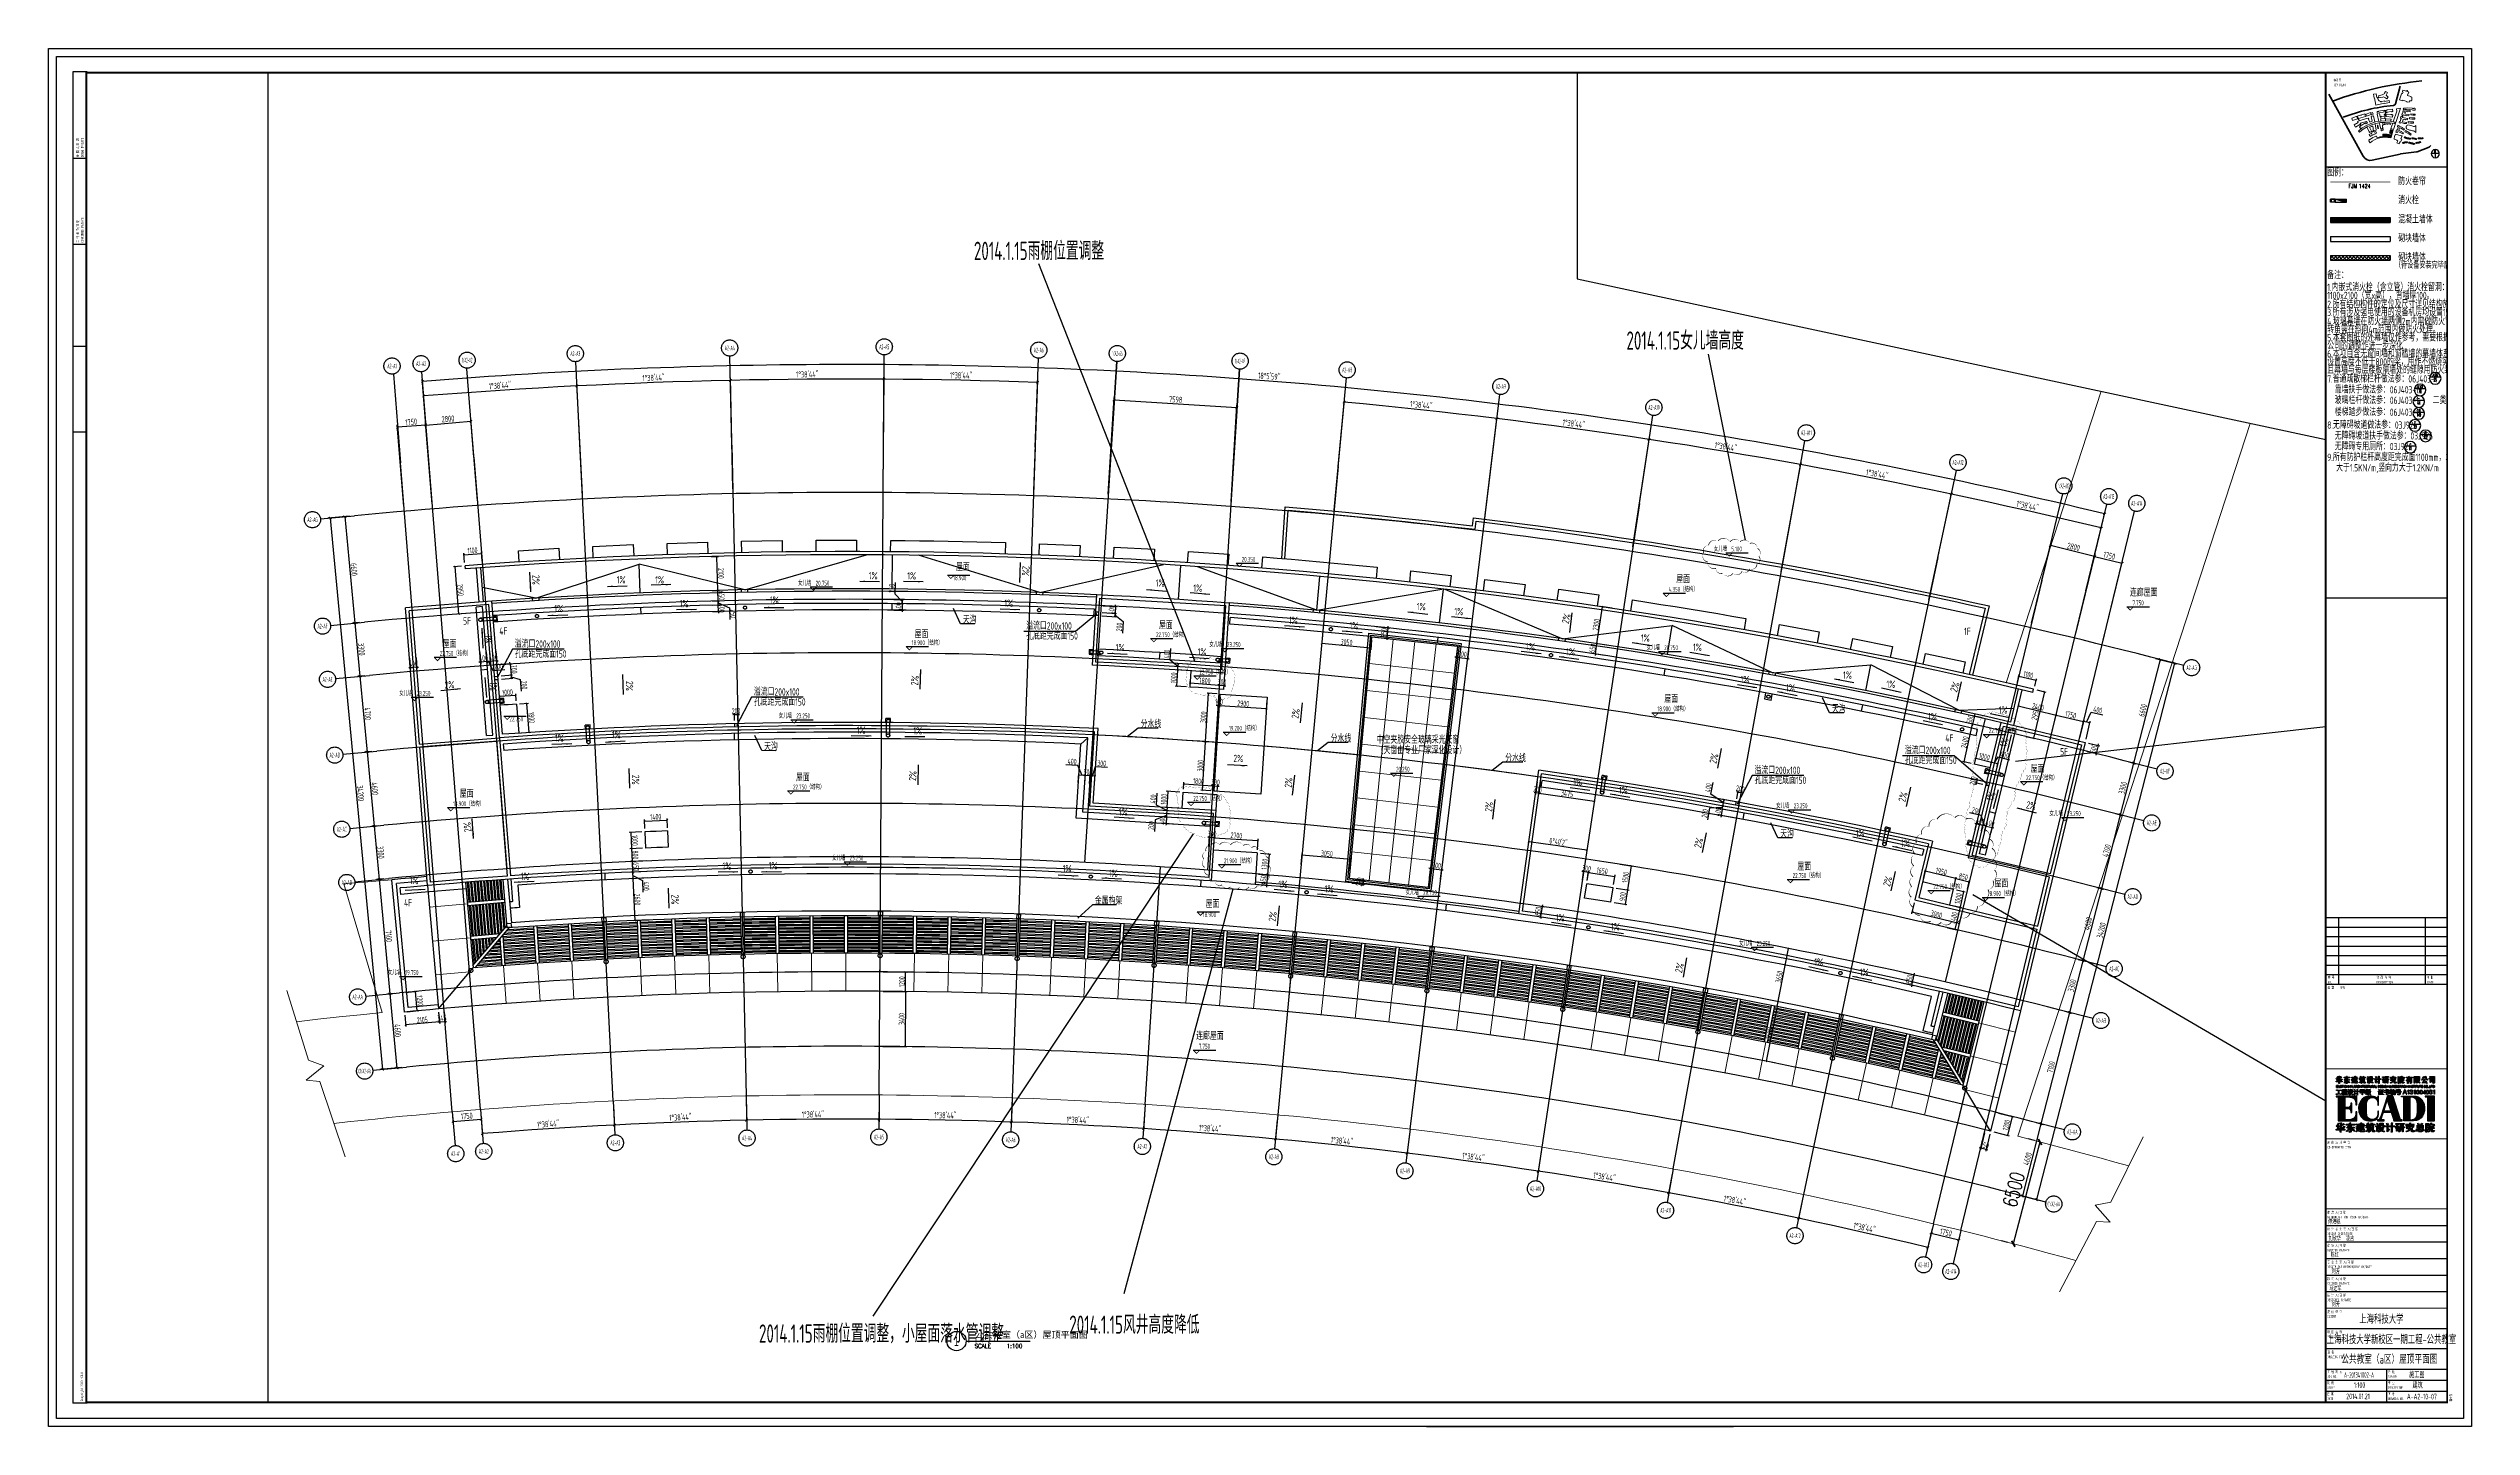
# Paper-space layout 'A-A2-10-07' of a CAD drawing. Header units: millimetres. Extents: x -5 to 1491, y -5 to 846.
# The model-space entities are those that its viewports show. They can reach past a viewport. Long polylines and large blocks are cut down to what shows.
import ezdxf
from ezdxf.enums import TextEntityAlignment as Align

# ---------------------------------------------------------------- set-up
doc = ezdxf.new("R2010")
doc.units = ezdxf.units.MM
doc.header["$LTSCALE"] = 10
for name, pattern in [('A2-RG-AXIS$0$CENTER', [2, 1.25, -0.25, 0.25, -0.25]), ('A2-RG-AXIS$0$DOTE', [2.42, 2, -0.2, 0.02, -0.2]), ('A2-RI-RF$0$HIDDEN', [0.375, 0.25, -0.125]), ('DASHED2', [0.375, 0.25, -0.125]), ('HIDDEN', [0.375, 0.25, -0.125]), ('HIDDEN2', [0.1875, 0.125, -0.0625])]:
    doc.linetypes.add(name, pattern=pattern)
for name, color, linetype in [('A-DIMS-100', 1, 'Continuous'), ('A-EQPM', 55, 'Continuous'), ('A-HATH-GRAY', 8, 'Continuous'), ('A-STRS', 50, 'Continuous'), ('A-SYMB', 4, 'Continuous'), ('A-SYMB-AREA', 4, 'Continuous'), ('A-SYMB-DOOR', 3, 'Continuous'), ('A-SYMB-DOOR1', 3, 'Continuous'), ('A-SYMB-DOOR2', 3, 'Continuous'), ('A-SYMB-DOOR3', 3, 'Continuous'), ('A-SYMB-NAME', 4, 'Continuous'), ('A-TEXT', 4, 'Continuous'), ('A-TEXT-ENGL', 4, 'Continuous'), ('A-WALL-CONC', 6, 'Continuous'), ('A2-RB-RF$0$$34$A-DIMS-100', 1, 'Continuous'), ('A2-RB-RF$0$A-DIMS-100', 1, 'Continuous'), ('A2-RB-RF$0$A-HATH', 9, 'Continuous'), ('A2-RG-AXIS$0$A-AXIS', 1, 'Continuous'), ('A2-RG-AXIS$0$A-DIMS-100', 1, 'Continuous'), ('A2-RG-AXIS$0$A-GRID', 1, 'A2-RG-AXIS$0$CENTER'), ('A2-RG-AXIS$0$A-SYMB', 4, 'Continuous'), ('A2-RI-RF$0$$0$AUDIT_D_120618114340-341', 1, 'Continuous'), ('A2-RI-RF$0$$2$A-SYMB', 4, 'Continuous'), ('A2-RI-RF$0$A-COLUMN', 9, 'Continuous'), ('A2-RI-RF$0$A-GLAZ', 140, 'Continuous'), ('A2-RI-RF$0$A-HATH', 9, 'Continuous'), ('A2-RI-RF$0$A-ROOF-DRAN', 175, 'Continuous'), ('A2-RI-RF$0$A-ROOF-EDGE', 2, 'Continuous'), ('A2-RI-RF$0$A-SYMB', 4, 'Continuous'), ('A2-RI-RF$0$A-SYMB-AREA', 4, 'Continuous'), ('A2-RI-RF$0$A-SYMB-NAME', 4, 'Continuous'), ('A2-RI-RF$0$an-flor-open', 3, 'Continuous'), ('A2-RI-RF$0$an-wall-prht', 2, 'Continuous'), ('an-flor-abov', 2, 'HIDDEN2'), ('C-SHET-SHBD', 4, 'Continuous'), ('土建2013EcadiA0+$0$C-SHEET-SHBD', 4, 'Continuous'), ('土建2013EcadiA0+$0$C-SHET-SHBD', 4, 'Continuous'), ('土建2013EcadiA0+$0$C-SHET-TTLB', 11, 'Continuous'), ('土建2013EcadiA0+$0$G-FIRE', 60, 'Continuous')]:
    doc.layers.add(name, color=color, linetype=linetype)
for name, color, linetype, lineweight in [('A2-RI-RF$0$A-DETL-LLIN', 3, 'Continuous', 5), ('A2-RI-RF$0$A-DETL-MLIN', 3, 'Continuous', 9), ('A2-RI-RF$0$A-GLAZ-CWMG', 3, 'Continuous', 5), ('A2-RI-RF$0$A-ROOF-PATT', 8, 'Continuous', 13), ('土建2013EcadiA0+$0$A-ANNO-NOTE', 2, 'Continuous', 9), ('土建2013EcadiA0+$0$A-DETL', 5, 'Continuous', 9), ('土建2013EcadiA0+$0$A-DETL-GENF', 3, 'Continuous', 9), ('土建2013EcadiA0+$0$A-DETL-HLIN', 3, 'Continuous', 13)]:
    doc.layers.add(name, color=color, linetype=linetype, lineweight=lineweight)
doc.styles.add('A2-RB-RF$0$$0$XD2008', font='hzs.shx', dxfattribs={"width": 0.7, "bigfont": 'hztxt.shx'})
doc.styles.add('A2-RB-RF$0$XD2008', font='hzs.shx', dxfattribs={"width": 0.7, "bigfont": 'hztxt.shx'})
doc.styles.add('A2-RG-AXIS$0$ECADI', font='hzs.shx', dxfattribs={"width": 0.7, "bigfont": 'hztxt.shx'})
doc.styles.add('A2-RG-AXIS$0$XD2008', font='hzs.shx', dxfattribs={"width": 0.7, "bigfont": 'hztxt.shx'})
doc.styles.add('A2-RI-RF$0$$0$XD2008', font='xd-hzs.shx', dxfattribs={"width": 0.7, "bigfont": 'xd-hztxt.shx'})
doc.styles.add('A2-RI-RF$0$_TCH_DIM_T3', font='SIMPLEX', dxfattribs={"width": 0.705882, "bigfont": 'GBCBIG'})
doc.styles.add('A2-RI-RF$0$ECADI', font='hzs.shx', dxfattribs={"width": 0.7, "bigfont": 'hztxt.shx'})
doc.styles.add('ECADI', font='hzs.shx', dxfattribs={"width": 0.7, "bigfont": 'hztxt.shx'})
doc.styles.add('ECADI-TTL', font='SIMHEI.TTF', dxfattribs={"height": 4})
doc.styles.add('ECADI-TXT', font='simplex.shx', dxfattribs={"bigfont": 'hztxt.shx'})
doc.styles.add('XD2008', font='hzs.shx', dxfattribs={"width": 0.7, "bigfont": 'hztxt.shx'})
doc.styles.add('土建2013EcadiA0+$0$SHEET-ECADI', font='SIMHEI.TTF', dxfattribs={"width": 0.7})
doc.styles.add('土建2013EcadiA0+$0$XD2008', font='xd-hzs.shx', dxfattribs={"width": 0.7, "bigfont": 'xd-hztxt.shx'})
doc.dimstyles.new('A2-RB-RF$0$$0$XD100$0', dxfattribs={"dimscale": 100, "dimtxt": 3.5, "dimasz": 1, "dimexe": 1, "dimexo": 2, "dimgap": 0.5, "dimtad": 1, "dimdec": 0, "dimdsep": 46, "dimtxsty": 'A2-RB-RF$0$$0$XD2008', "dimblk1": 'A2-RB-RF$0$$20$_ArchTick', "dimblk2": 'A2-RB-RF$0$$20$_ArchTick', "dimsah": 1, "dimcen": 2.5, "dimclrt": 4, "dimaunit": 1, "dimadec": 0, "dimazin": 0, "dimtfac": 1, "dimtdec": 0, "dimtix": 1, "dimtmove": 2, "dimatfit": 3, "dimfxl": 0, "dimtolj": 1, "dimtzin": 0, "dimarcsym": 0})
doc.dimstyles.new('A2-RB-RF$0$XD100$0', dxfattribs={"dimscale": 100, "dimtxt": 3.5, "dimasz": 1, "dimexe": 1, "dimexo": 2, "dimgap": 0.5, "dimtad": 1, "dimdec": 0, "dimdsep": 46, "dimtxsty": 'A2-RB-RF$0$XD2008', "dimblk1": 'A2-RB-RF$0$_ArchTick', "dimblk2": 'A2-RB-RF$0$_ArchTick', "dimsah": 1, "dimcen": 2.5, "dimclrt": 4, "dimaunit": 1, "dimadec": 0, "dimazin": 0, "dimtfac": 1, "dimtdec": 0, "dimtix": 1, "dimtmove": 1, "dimatfit": 3, "dimfxl": 0, "dimtolj": 1, "dimtzin": 0, "dimarcsym": 0})
doc.dimstyles.new('A2-RG-AXIS$0$XD150', dxfattribs={"dimscale": 300, "dimtxt": 2.5, "dimasz": 1.5, "dimexe": 1, "dimexo": 2, "dimgap": 0.5, "dimtad": 1, "dimdec": 0, "dimdsep": 46, "dimtxsty": 'A2-RG-AXIS$0$XD2008', "dimcen": 2.5, "dimclrt": 4, "dimaunit": 1, "dimadec": 3, "dimazin": 0, "dimtfac": 1, "dimtdec": 0, "dimtmove": 2, "dimatfit": 3, "dimfxl": 0, "dimtolj": 1, "dimtzin": 0, "dimarcsym": 0})
doc.dimstyles.new('A2-RG-AXIS$0$XD150$0', dxfattribs={"dimscale": 150, "dimtxt": 2.5, "dimasz": 1, "dimexe": 1, "dimexo": 2, "dimgap": 0.5, "dimtad": 1, "dimdec": 0, "dimdsep": 46, "dimtxsty": 'A2-RG-AXIS$0$XD2008', "dimblk": 'A2-RG-AXIS$0$_ArchTick', "dimcen": 2.5, "dimclrt": 4, "dimaunit": 1, "dimadec": 0, "dimazin": 0, "dimtfac": 1, "dimtdec": 0, "dimtmove": 2, "dimatfit": 3, "dimfxl": 0, "dimtolj": 1, "dimtzin": 0, "dimarcsym": 0})
doc.dimstyles.new('A2-RI-RF$0$_TCH_ARCH&&300', dxfattribs={"dimtxt": 892.5, "dimasz": 300, "dimexe": 750, "dimexo": 900, "dimgap": 378.75, "dimtad": 1, "dimdec": 0, "dimzin": 0, "dimdsep": 46, "dimtxsty": 'A2-RI-RF$0$_TCH_DIM_T3', "dimblk": 'A2-RI-RF$0$_ArchTick', "dimcen": 0.09, "dimclrt": 4, "dimazin": 2, "dimtfac": 1, "dimtdec": 0, "dimtix": 1, "dimtmove": 2, "dimatfit": 3, "dimfxl": 0, "dimtolj": 1, "dimtzin": 0, "dimarcsym": 0})

# ---------------------------------------------------------------- blocks, each defined once
blk = doc.blocks.new('土建2013EcadiA0+$0$2010SHEET-A0-L')
at = {"layer": '土建2013EcadiA0+$0$C-SHET-TTLB'}
for p, q in [((-8.4, 0.6), (-8.4, -821.6)), ((0.6, 0.6), (-8.4, 0.6)), ((0.6, -53), (-8.4, -53)), ((0.6, -106), (-8.4, -106)), ((0.6, -169), (-8.4, -169)), ((0.6, -222), (-8.4, -222)), ((0.6, -821.6), (-8.4, -821.6))]:
    blk.add_line(p, q, dxfattribs=at)
at = {"layer": '土建2013EcadiA0+$0$C-SHET-TTLB', "style": '土建2013EcadiA0+$0$SHEET-ECADI', "width": 0.7}
for s, p in [('绘 图 人/日 期', (-4.6, -52.1)), ('DRAWN BY/DATE', (-1.7, -52.1)), ('工 种 会 签/日 期', (-4.6, -104.9)), ('CONFIRMED BY/DATE', (-1.7, -104.9)), ('Copyright 2010 ECADI', (-2, -820.4))]:
    blk.add_text(s, height=1.6, rotation=90, dxfattribs=at).set_placement(p)
blk = doc.blocks.new('土建2013EcadiA0+$0$2013SHEET-A0-R')
at = {"layer": '土建2013EcadiA0+$0$C-SHET-TTLB'}
h = blk.add_hatch(color=256, dxfattribs=at)
h.dxf.hatch_style = 2
edge = h.paths.add_edge_path()
edge.add_spline(control_points=[(-67.5, -621.5), (-67.5, -621.7), (-67.5, -622), (-67.5, -622.3), (-67.5, -622.3), (-67.9, -622.3), (-67.9, -622.3), (-67.9, -622.1), (-67.9, -621.8), (-67.9, -621.4), (-67.9, -621.4), (-67.9, -620.9), (-67.9, -620.9), (-68, -621.1), (-68.1, -621.3), (-68.3, -621.5), (-68.3, -621.5), (-68.6, -621.2), (-68.6, -621.2), (-68.2, -620.8), (-67.8, -620.3), (-67.5, -619.7), (-67.3, -619.8), (-67.1, -619.9), (-67.1, -620), (-67.1, -620), (-67.2, -620), (-67.2, -620), (-67.2, -620.1), (-67.3, -620.1), (-67.3, -620.1), (-67.4, -620.3), (-67.5, -620.4), (-67.5, -620.4), (-67.5, -620.4), (-67.5, -621.5), (-67.5, -621.5)], knot_values=[0, 0, 0, 0, 1, 1, 1, 2, 2, 2, 3, 3, 3, 4, 4, 4, 5, 5, 5, 6, 6, 6, 7, 7, 7, 8, 8, 8, 9, 9, 9, 10, 10, 10, 11, 11, 11, 12, 12, 12, 12], degree=3, periodic=0)
h = blk.add_hatch(color=256, dxfattribs=at)
h.dxf.hatch_style = 2
edge = h.paths.add_edge_path()
edge.add_spline(control_points=[(-66.9, -630.6), (-66.9, -630.6), (-66.9, -628.4), (-66.9, -628.4), (-66.5, -628.4), (-66.2, -628.4), (-65.9, -628.4), (-65.9, -628.4), (-65.7, -628.5), (-65.7, -628.5), (-65.7, -628.5), (-65.7, -628.1), (-65.7, -628.1), (-66, -628.2), (-66.5, -628.2), (-67, -628.2), (-67.5, -628.2), (-67.8, -628.2), (-68, -628.1), (-68, -628.1), (-68.3, -628.1), (-68.3, -628.1), (-68.3, -628.1), (-68.3, -628.5), (-68.3, -628.5), (-68.3, -628.5), (-68.2, -628.5), (-68.2, -628.4), (-67.8, -628.4), (-67.5, -628.4), (-67.4, -628.4), (-67.4, -628.4), (-67.1, -628.4), (-67.1, -628.4), (-67.1, -628.4), (-67.1, -630.6), (-67.1, -630.6), (-67.7, -630.6), (-68.1, -630.6), (-68.3, -630.6), (-68.3, -630.6), (-68.6, -630.6), (-68.6, -630.6), (-68.6, -630.6), (-68.6, -630.9), (-68.6, -630.9), (-68.4, -630.9), (-68.2, -630.9), (-67.9, -630.9), (-67.8, -630.8), (-67.7, -630.8), (-67.6, -630.8), (-67.5, -630.8), (-67.3, -630.8), (-67, -630.8), (-66.7, -630.8), (-66.5, -630.8), (-66.4, -630.8), (-66.3, -630.8), (-66.2, -630.8), (-66.1, -630.8), (-66, -630.8), (-65.9, -630.8), (-65.7, -630.9), (-65.7, -630.9), (-65.4, -630.9), (-65.4, -630.9), (-65.4, -630.9), (-65.4, -630.6), (-65.4, -630.6), (-65.8, -630.6), (-66.2, -630.6), (-66.4, -630.6), (-66.4, -630.6), (-66.9, -630.6), (-66.9, -630.6)], knot_values=[0, 0, 0, 0, 1, 1, 1, 2, 2, 2, 3, 3, 3, 4, 4, 4, 5, 5, 5, 6, 6, 6, 7, 7, 7, 8, 8, 8, 9, 9, 9, 10, 10, 10, 11, 11, 11, 12, 12, 12, 13, 13, 13, 14, 14, 14, 15, 15, 15, 16, 16, 16, 17, 17, 17, 18, 18, 18, 19, 19, 19, 20, 20, 20, 21, 21, 21, 22, 22, 22, 23, 23, 23, 24, 24, 24, 25, 25, 25, 25], degree=3, periodic=0)
h = blk.add_hatch(color=256, dxfattribs=at)
h.dxf.hatch_style = 2
edge = h.paths.add_edge_path()
edge.add_spline(control_points=[(-65.6, -622.7), (-65.3, -622.7), (-65, -622.7), (-64.9, -622.7), (-64.9, -622.7), (-64.9, -623.1), (-64.9, -623.1), (-64.9, -623.1), (-65.1, -623.1), (-65.3, -623.1), (-65.5, -623.1), (-65.6, -623.1), (-65.6, -623.1), (-65.6, -623.1), (-66.5, -623.1), (-66.5, -623.1), (-66.5, -623.1), (-66.5, -623.3), (-66.5, -623.3), (-66.5, -623.7), (-66.5, -623.9), (-66.5, -624.2), (-66.5, -624.2), (-66.9, -624.2), (-66.9, -624.2), (-66.9, -623.9), (-66.9, -623.6), (-66.9, -623.3), (-66.9, -623.3), (-66.9, -623.1), (-66.9, -623.1), (-66.9, -623.1), (-67.8, -623.1), (-67.8, -623.1), (-68.1, -623.1), (-68.3, -623.1), (-68.5, -623.1), (-68.5, -623.1), (-68.5, -622.7), (-68.5, -622.7), (-68.3, -622.7), (-68.1, -622.7), (-67.9, -622.7), (-67.9, -622.7), (-66.9, -622.7), (-66.9, -622.7), (-66.9, -622.5), (-66.9, -622.4), (-66.9, -622.2), (-66.7, -622.2), (-66.5, -622.2), (-66.5, -622.3), (-66.5, -622.3), (-66.5, -622.3), (-66.5, -622.3), (-66.5, -622.4), (-66.5, -622.4), (-66.5, -622.5), (-66.5, -622.5), (-66.5, -622.7), (-66.5, -622.7), (-66.5, -622.7), (-65.6, -622.7), (-65.6, -622.7)], knot_values=[0, 0, 0, 0, 1, 1, 1, 2, 2, 2, 3, 3, 3, 4, 4, 4, 5, 5, 5, 6, 6, 6, 7, 7, 7, 8, 8, 8, 9, 9, 9, 10, 10, 10, 11, 11, 11, 12, 12, 12, 13, 13, 13, 14, 14, 14, 15, 15, 15, 16, 16, 16, 17, 17, 17, 18, 18, 18, 19, 19, 19, 20, 20, 20, 21, 21, 21, 21], degree=3, periodic=0)
h = blk.add_hatch(color=256, dxfattribs=at)
h.dxf.hatch_style = 2
h.paths.add_polyline_path([(-68.4, -626.7), (-68.4, -625.3), (-67.6, -625.3), (-67.6, -625.5), (-68.3, -625.5), (-68.3, -625.9), (-67.6, -625.9), (-67.6, -626.1), (-68.3, -626.1), (-68.3, -626.6), (-67.5, -626.6), (-67.5, -626.7)])
h = blk.add_hatch(color=256, dxfattribs=at)
h.dxf.hatch_style = 2
edge = h.paths.add_edge_path()
edge.add_spline(control_points=[(-66.3, -621.6), (-66.3, -621.7), (-66.3, -621.8), (-66.2, -621.8), (-66.1, -621.8), (-66, -621.9), (-65.8, -621.9), (-65.7, -621.8), (-65.6, -621.8), (-65.5, -621.8), (-65.4, -621.7), (-65.4, -621.6), (-65.3, -621.4), (-65.3, -621.3), (-65.3, -621.3), (-65.3, -621.2), (-65.2, -621.4), (-65, -621.5), (-64.9, -621.5), (-64.9, -621.5), (-64.9, -621.5), (-64.9, -621.6), (-65, -621.9), (-65.1, -622.1), (-65.2, -622.1), (-65.4, -622.2), (-65.5, -622.2), (-65.8, -622.2), (-66, -622.2), (-66.2, -622.2), (-66.4, -622.2), (-66.6, -622.1), (-66.7, -622), (-66.6, -621.7), (-66.6, -621.7), (-66.6, -621.3), (-66.6, -621.3), (-66.9, -621.4), (-67, -621.5), (-67.2, -621.6), (-67.2, -621.5), (-67.3, -621.3), (-67.4, -621.1), (-67.2, -621.1), (-67, -621), (-66.7, -620.9), (-66.7, -620.7), (-66.7, -620.5), (-66.7, -620.2), (-66.7, -620), (-66.7, -619.8), (-66.7, -619.7), (-66.4, -619.7), (-66.3, -619.7), (-66.2, -619.8), (-66.2, -619.8), (-66.3, -619.8), (-66.3, -619.8), (-66.3, -619.9), (-66.3, -620), (-66.3, -620.1), (-66.3, -620.2), (-66.3, -620.5), (-66.3, -620.7), (-65.9, -620.4), (-65.6, -620.1), (-65.5, -619.9), (-65.2, -620.2), (-65.1, -620.3), (-65.1, -620.4), (-65.1, -620.4), (-65.2, -620.4), (-65.2, -620.4), (-65.3, -620.4), (-65.3, -620.5), (-65.4, -620.5), (-65.4, -620.5), (-65.5, -620.6), (-65.6, -620.7), (-65.9, -620.9), (-66.1, -621), (-66.3, -621.1), (-66.3, -621.1), (-66.3, -621.6), (-66.3, -621.6)], knot_values=[0, 0, 0, 0, 1, 1, 1, 2, 2, 2, 3, 3, 3, 4, 4, 4, 5, 5, 5, 6, 6, 6, 7, 7, 7, 8, 8, 8, 9, 9, 9, 10, 10, 10, 11, 11, 11, 12, 12, 12, 13, 13, 13, 14, 14, 14, 15, 15, 15, 16, 16, 16, 17, 17, 17, 18, 18, 18, 19, 19, 19, 20, 20, 20, 21, 21, 21, 22, 22, 22, 23, 23, 23, 24, 24, 24, 25, 25, 25, 26, 26, 26, 27, 27, 27, 28, 28, 28, 28], degree=3, periodic=0)
h = blk.add_hatch(color=256, dxfattribs=at)
h.dxf.hatch_style = 2
h.paths.add_polyline_path([(-66.8, -625.3), (-67, -625.3), (-67.4, -626.7), (-67.2, -626.7), (-67.1, -626.3), (-66.6, -626.3), (-66.5, -626.7), (-66.3, -626.7)])
edge = h.paths.add_edge_path()
edge.add_spline(control_points=[(-67.1, -626.2), (-67.1, -626.2), (-66.9, -625.8), (-66.9, -625.8), (-66.9, -625.7), (-66.9, -625.6), (-66.9, -625.5), (-66.9, -625.6), (-66.8, -625.7), (-66.8, -625.8), (-66.8, -625.8), (-66.7, -626.2), (-66.7, -626.2), (-66.7, -626.2), (-67.1, -626.2), (-67.1, -626.2)], knot_values=[0, 0, 0, 0, 1, 1, 1, 2, 2, 2, 3, 3, 3, 4, 4, 4, 5, 5, 5, 5], degree=3, periodic=0)
h = blk.add_hatch(color=256, dxfattribs=at)
h.dxf.hatch_style = 1
edge = h.paths.add_edge_path()
edge.add_spline(control_points=[(-65.9, -625.4), (-66, -625.4), (-66, -625.4), (-66.1, -625.5)], knot_values=[14, 14, 14, 14, 15, 15, 15, 15], degree=3, periodic=0)
edge.add_spline(control_points=[(-66.1, -625.5), (-66.1, -625.6), (-66.1, -625.6), (-66.1, -625.7)], knot_values=[13, 13, 13, 13, 14, 14, 14, 14], degree=3, periodic=0)
edge.add_spline(control_points=[(-66.1, -625.7), (-66.1, -625.8), (-66.1, -625.8), (-66.1, -625.9)], knot_values=[12, 12, 12, 12, 13, 13, 13, 13], degree=3, periodic=0)
edge.add_spline(control_points=[(-66.1, -625.9), (-66.1, -625.9), (-66, -626), (-66, -626)], knot_values=[11, 11, 11, 11, 12, 12, 12, 12], degree=3, periodic=0)
edge.add_spline(control_points=[(-66, -626), (-65.9, -626), (-65.8, -626.1), (-65.7, -626.1)], knot_values=[10, 10, 10, 10, 11, 11, 11, 11], degree=3, periodic=0)
edge.add_spline(control_points=[(-65.7, -626.1), (-65.6, -626.1), (-65.6, -626.1), (-65.5, -626.2)], knot_values=[9, 9, 9, 9, 10, 10, 10, 10], degree=3, periodic=0)
edge.add_spline(control_points=[(-65.5, -626.2), (-65.5, -626.2), (-65.4, -626.2), (-65.4, -626.2)], knot_values=[8, 8, 8, 8, 9, 9, 9, 9], degree=3, periodic=0)
edge.add_spline(control_points=[(-65.4, -626.2), (-65.4, -626.3), (-65.4, -626.3), (-65.4, -626.4)], knot_values=[7, 7, 7, 7, 8, 8, 8, 8], degree=3, periodic=0)
edge.add_spline(control_points=[(-65.4, -626.4), (-65.4, -626.4), (-65.4, -626.4), (-65.4, -626.5)], knot_values=[6, 6, 6, 6, 7, 7, 7, 7], degree=3, periodic=0)
edge.add_spline(control_points=[(-65.4, -626.5), (-65.4, -626.5), (-65.5, -626.6), (-65.5, -626.6)], knot_values=[5, 5, 5, 5, 6, 6, 6, 6], degree=3, periodic=0)
edge.add_spline(control_points=[(-65.5, -626.6), (-65.6, -626.6), (-65.6, -626.6), (-65.7, -626.6)], knot_values=[4, 4, 4, 4, 5, 5, 5, 5], degree=3, periodic=0)
edge.add_spline(control_points=[(-65.7, -626.6), (-65.7, -626.6), (-65.8, -626.6), (-65.9, -626.6)], knot_values=[3, 3, 3, 3, 4, 4, 4, 4], degree=3, periodic=0)
edge.add_spline(control_points=[(-65.9, -626.6), (-65.9, -626.5), (-66, -626.5), (-66, -626.5)], knot_values=[2, 2, 2, 2, 3, 3, 3, 3], degree=3, periodic=0)
edge.add_spline(control_points=[(-66, -626.5), (-66, -626.4), (-66, -626.3), (-66, -626.3)], knot_values=[1, 1, 1, 1, 2, 2, 2, 2], degree=3, periodic=0)
edge.add_spline(control_points=[(-66, -626.3), (-66, -626.3), (-66.2, -626.3), (-66.2, -626.3)], knot_values=[0.00001, 0.00001, 0.00001, 0.00001, 1, 1, 1, 1], degree=3, periodic=0)
edge.add_spline(control_points=[(-66.2, -626.3), (-66.2, -626.4), (-66.2, -626.5), (-66.1, -626.5)], knot_values=[34, 34, 34, 34, 35, 35, 35, 35], degree=3, periodic=0)
edge.add_spline(control_points=[(-66.1, -626.5), (-66.1, -626.6), (-66, -626.7), (-65.9, -626.7)], knot_values=[33, 33, 33, 33, 34, 34, 34, 34], degree=3, periodic=0)
edge.add_spline(control_points=[(-65.9, -626.7), (-65.9, -626.8), (-65.8, -626.8), (-65.7, -626.8)], knot_values=[32, 32, 32, 32, 33, 33, 33, 33], degree=3, periodic=0)
edge.add_spline(control_points=[(-65.7, -626.8), (-65.6, -626.8), (-65.5, -626.8), (-65.4, -626.7)], knot_values=[31, 31, 31, 31, 32, 32, 32, 32], degree=3, periodic=0)
edge.add_spline(control_points=[(-65.4, -626.7), (-65.4, -626.7), (-65.3, -626.6), (-65.3, -626.6)], knot_values=[30, 30, 30, 30, 31, 31, 31, 31], degree=3, periodic=0)
edge.add_spline(control_points=[(-65.3, -626.6), (-65.2, -626.5), (-65.2, -626.4), (-65.2, -626.3)], knot_values=[29, 29, 29, 29, 30, 30, 30, 30], degree=3, periodic=0)
edge.add_spline(control_points=[(-65.2, -626.3), (-65.2, -626.3), (-65.2, -626.2), (-65.3, -626.1)], knot_values=[28, 28, 28, 28, 29, 29, 29, 29], degree=3, periodic=0)
edge.add_spline(control_points=[(-65.3, -626.1), (-65.3, -626.1), (-65.4, -626), (-65.4, -626)], knot_values=[27, 27, 27, 27, 28, 28, 28, 28], degree=3, periodic=0)
edge.add_spline(control_points=[(-65.4, -626), (-65.5, -626), (-65.6, -625.9), (-65.7, -625.9)], knot_values=[26, 26, 26, 26, 27, 27, 27, 27], degree=3, periodic=0)
edge.add_spline(control_points=[(-65.7, -625.9), (-65.8, -625.9), (-65.9, -625.8), (-65.9, -625.8)], knot_values=[25, 25, 25, 25, 26, 26, 26, 26], degree=3, periodic=0)
edge.add_spline(control_points=[(-65.9, -625.8), (-66, -625.8), (-66, -625.7), (-66, -625.7)], knot_values=[24, 24, 24, 24, 25, 25, 25, 25], degree=3, periodic=0)
edge.add_spline(control_points=[(-66, -625.7), (-66, -625.6), (-66, -625.6), (-65.9, -625.5)], knot_values=[23, 23, 23, 23, 24, 24, 24, 24], degree=3, periodic=0)
edge.add_spline(control_points=[(-65.9, -625.5), (-65.9, -625.5), (-65.8, -625.5), (-65.7, -625.5)], knot_values=[22, 22, 22, 22, 23, 23, 23, 23], degree=3, periodic=0)
edge.add_spline(control_points=[(-65.7, -625.5), (-65.6, -625.5), (-65.5, -625.5), (-65.5, -625.5)], knot_values=[21, 21, 21, 21, 22, 22, 22, 22], degree=3, periodic=0)
edge.add_spline(control_points=[(-65.5, -625.5), (-65.5, -625.6), (-65.4, -625.7), (-65.4, -625.7)], knot_values=[20, 20, 20, 20, 21, 21, 21, 21], degree=3, periodic=0)
edge.add_spline(control_points=[(-65.4, -625.7), (-65.4, -625.7), (-65.3, -625.7), (-65.3, -625.7)], knot_values=[19.00001, 19.00001, 19.00001, 19.00001, 20, 20, 20, 20], degree=3, periodic=0)
edge.add_spline(control_points=[(-65.3, -625.7), (-65.3, -625.6), (-65.3, -625.6), (-65.3, -625.5)], knot_values=[18, 18, 18, 18, 19, 19, 19, 19], degree=3, periodic=0)
edge.add_spline(control_points=[(-65.3, -625.5), (-65.4, -625.4), (-65.4, -625.4), (-65.5, -625.4)], knot_values=[17, 17, 17, 17, 18, 18, 18, 18], degree=3, periodic=0)
edge.add_spline(control_points=[(-65.5, -625.4), (-65.5, -625.3), (-65.6, -625.3), (-65.7, -625.3)], knot_values=[16, 16, 16, 16, 17, 17, 17, 17], degree=3, periodic=0)
edge.add_spline(control_points=[(-65.7, -625.3), (-65.8, -625.3), (-65.9, -625.3), (-65.9, -625.4)], knot_values=[15, 15, 15, 15, 16, 16, 16, 16], degree=3, periodic=0)
h = blk.add_hatch(color=256, dxfattribs=at)
h.dxf.hatch_style = 2
h.paths.add_polyline_path([(-64.7, -626.7), (-64.7, -625.5), (-65.1, -625.5), (-65.1, -625.3), (-64.1, -625.3), (-64.1, -625.5), (-64.5, -625.5), (-64.5, -626.7)])
h = blk.add_hatch(color=256, dxfattribs=at)
h.dxf.hatch_style = 2
edge = h.paths.add_edge_path()
edge.add_spline(control_points=[(-63.6, -629.6), (-63.7, -629.5), (-63.8, -629.4), (-63.9, -629.4), (-64, -629.3), (-64, -629.3), (-64.1, -629.2), (-64.1, -629.2), (-64.1, -629.2), (-64.1, -629.2), (-64.1, -629.2), (-64.1, -629), (-64.1, -629), (-64.1, -629), (-64, -629), (-63.9, -629), (-63.8, -629), (-63.8, -629), (-63.8, -629), (-63.8, -629), (-63.6, -629), (-63.6, -629), (-63.6, -629), (-63.6, -628.7), (-63.6, -628.7), (-63.9, -628.8), (-64, -628.8), (-64.1, -628.8), (-64.1, -628.8), (-64.1, -628.8), (-64.1, -628.8), (-64.1, -628.8), (-64.1, -628.1), (-64.1, -628.1), (-64.1, -628.1), (-64.1, -628.1), (-64.1, -628.1), (-63.9, -628), (-63.8, -628), (-63.7, -628), (-63.7, -628), (-63.6, -628), (-63.6, -628), (-63.6, -628), (-63.6, -628), (-63.6, -628), (-63.6, -628), (-63.8, -627.8), (-63.8, -627.8), (-63.8, -627.8), (-63.9, -627.8), (-63.9, -627.8), (-64, -627.8), (-64, -627.8), (-64, -627.8), (-64.1, -627.9), (-64.1, -627.9), (-64.1, -627.9), (-64.2, -627.9), (-64.3, -627.9), (-64.4, -627.9), (-64.4, -627.9), (-64.6, -628), (-64.6, -628), (-64.8, -628), (-64.9, -628), (-64.9, -628), (-64.9, -628), (-65, -628), (-65, -628), (-65, -628), (-64.9, -628.2), (-64.9, -628.2), (-64.8, -628.2), (-64.8, -628.2), (-64.8, -628.2), (-64.7, -628.2), (-64.6, -628.2), (-64.5, -628.1), (-64.5, -628.1), (-64.4, -628.1), (-64.4, -628.1), (-64.4, -628.1), (-64.4, -628.8), (-64.4, -628.8), (-64.5, -628.8), (-64.7, -628.8), (-64.8, -628.7), (-64.8, -628.7), (-65, -628.7), (-65, -628.7), (-65, -628.7), (-65, -629), (-65, -629), (-64.9, -629), (-64.8, -629), (-64.7, -629), (-64.6, -629), (-64.5, -629), (-64.5, -629), (-64.5, -629), (-64.4, -629), (-64.4, -629), (-64.5, -629.2), (-64.5, -629.4), (-64.6, -629.4), (-64.6, -629.5), (-64.6, -629.5), (-64.6, -629.5), (-64.7, -629.6), (-64.7, -629.7), (-64.7, -629.7), (-64.8, -629.8), (-64.9, -629.9), (-65, -630), (-65, -630), (-65.1, -630.2), (-65.1, -630.2), (-65.1, -630.2), (-64.8, -630.4), (-64.8, -630.4), (-64.8, -630.3), (-64.7, -630.2), (-64.7, -630.1), (-64.7, -630.1), (-64.6, -630), (-64.6, -630), (-64.6, -629.9), (-64.5, -629.8), (-64.5, -629.8), (-64.5, -629.7), (-64.5, -629.7), (-64.5, -629.7), (-64.5, -629.7), (-64.4, -629.5), (-64.4, -629.5), (-64.4, -629.5), (-64.4, -631.2), (-64.4, -631.2), (-64.4, -631.2), (-64.1, -631.2), (-64.1, -631.2), (-64.1, -631.2), (-64.1, -629.4), (-64.1, -629.4), (-64.1, -629.5), (-64, -629.5), (-64, -629.6), (-63.9, -629.7), (-63.9, -629.7), (-63.9, -629.7), (-63.9, -629.7), (-63.8, -629.9), (-63.8, -629.9), (-63.8, -629.9), (-63.6, -629.6), (-63.6, -629.6)], knot_values=[0, 0, 0, 0, 1, 1, 1, 2, 2, 2, 3, 3, 3, 4, 4, 4, 5, 5, 5, 6, 6, 6, 7, 7, 7, 8, 8, 8, 9, 9, 9, 10, 10, 10, 11, 11, 11, 12, 12, 12, 13, 13, 13, 14, 14, 14, 15, 15, 15, 16, 16, 16, 17, 17, 17, 18, 18, 18, 19, 19, 19, 20, 20, 20, 21, 21, 21, 22, 22, 22, 23, 23, 23, 24, 24, 24, 25, 25, 25, 26, 26, 26, 27, 27, 27, 28, 28, 28, 29, 29, 29, 30, 30, 30, 31, 31, 31, 32, 32, 32, 33, 33, 33, 34, 34, 34, 35, 35, 35, 36, 36, 36, 37, 37, 37, 38, 38, 38, 39, 39, 39, 40, 40, 40, 41, 41, 41, 42, 42, 42, 43, 43, 43, 44, 44, 44, 45, 45, 45, 46, 46, 46, 47, 47, 47, 48, 48, 48, 49, 49, 49, 50, 50, 50, 51, 51, 51, 52, 52, 52, 52], degree=3, periodic=0)
h = blk.add_hatch(color=256, dxfattribs=at)
h.dxf.hatch_style = 2
edge = h.paths.add_edge_path()
edge.add_spline(control_points=[(-60.7, -620.3), (-60.5, -620.3), (-60.3, -620.3), (-60.2, -620.3), (-60.2, -620.3), (-60.2, -620.7), (-60.2, -620.7), (-60.3, -620.7), (-60.5, -620.7), (-60.7, -620.7), (-60.7, -620.7), (-62.3, -620.7), (-62.3, -620.7), (-62.4, -621), (-62.6, -621.4), (-62.9, -621.8), (-62.9, -621.8), (-62, -621.8), (-62, -621.8), (-62, -621.8), (-62, -621.5), (-62, -621.5), (-62, -621.4), (-62, -621.2), (-62, -621), (-61.8, -621), (-61.6, -621), (-61.6, -621.1), (-61.6, -621.1), (-61.6, -621.1), (-61.6, -621.1), (-61.6, -621.2), (-61.6, -621.3), (-61.6, -621.4), (-61.6, -621.4), (-61.6, -621.8), (-61.6, -621.8), (-61.6, -621.8), (-60.9, -621.8), (-60.9, -621.8), (-60.7, -621.8), (-60.5, -621.8), (-60.4, -621.7), (-60.4, -621.7), (-60.4, -622.2), (-60.4, -622.2), (-60.5, -622.1), (-60.7, -622.1), (-60.9, -622.1), (-60.9, -622.1), (-61.6, -622.1), (-61.6, -622.1), (-61.6, -622.1), (-61.6, -623.7), (-61.6, -623.7), (-61.6, -623.9), (-61.7, -624), (-61.8, -624.1), (-61.8, -624.1), (-62, -624.2), (-62.3, -624.2), (-62.4, -624.1), (-62.4, -623.9), (-62.5, -623.8), (-62.3, -623.8), (-62.1, -623.8), (-62.1, -623.8), (-62, -623.7), (-62, -623.6), (-62, -623.5), (-62, -623.5), (-62, -622.1), (-62, -622.1), (-62.3, -622.1), (-62.6, -622.1), (-62.8, -622.2), (-63.1, -622.2), (-63.3, -622.2), (-63.3, -622.2), (-63.3, -622.2), (-63.5, -621.8), (-63.5, -621.8), (-63.3, -621.8), (-63.2, -621.7), (-63.1, -621.5), (-62.9, -621.3), (-62.8, -621), (-62.6, -620.7), (-62.6, -620.7), (-63.2, -620.7), (-63.2, -620.7), (-63.3, -620.7), (-63.5, -620.7), (-63.7, -620.7), (-63.7, -620.7), (-63.7, -620.3), (-63.7, -620.3), (-63.5, -620.3), (-63.3, -620.3), (-63.2, -620.3), (-63.2, -620.3), (-62.5, -620.3), (-62.5, -620.3), (-62.4, -620.1), (-62.3, -619.8), (-62.2, -619.6), (-62, -619.6), (-61.9, -619.7), (-61.8, -619.8), (-61.8, -619.8), (-61.8, -619.8), (-61.8, -619.8), (-61.9, -619.9), (-61.9, -619.9), (-61.9, -619.9), (-62, -620), (-62.1, -620.2), (-62.1, -620.3), (-62.1, -620.3), (-60.7, -620.3), (-60.7, -620.3)], knot_values=[0, 0, 0, 0, 1, 1, 1, 2, 2, 2, 3, 3, 3, 4, 4, 4, 5, 5, 5, 6, 6, 6, 7, 7, 7, 8, 8, 8, 9, 9, 9, 10, 10, 10, 11, 11, 11, 12, 12, 12, 13, 13, 13, 14, 14, 14, 15, 15, 15, 16, 16, 16, 17, 17, 17, 18, 18, 18, 19, 19, 19, 20, 20, 20, 21, 21, 21, 22, 22, 22, 23, 23, 23, 24, 24, 24, 25, 25, 25, 26, 26, 26, 27, 27, 27, 28, 28, 28, 29, 29, 29, 30, 30, 30, 31, 31, 31, 32, 32, 32, 33, 33, 33, 34, 34, 34, 35, 35, 35, 36, 36, 36, 37, 37, 37, 38, 38, 38, 39, 39, 39, 40, 40, 40, 40], degree=3, periodic=0)
h = blk.add_hatch(color=256, dxfattribs=at)
h.dxf.hatch_style = 2
edge = h.paths.add_edge_path()
edge.add_spline(control_points=[(-63.7, -623.7), (-63.3, -623.4), (-63, -623), (-62.7, -622.5), (-62.7, -622.5), (-62.6, -622.6), (-62.5, -622.6), (-62.4, -622.7), (-62.3, -622.7), (-62.3, -622.7), (-62.3, -622.8), (-62.3, -622.8), (-62.4, -622.8), (-62.4, -622.8), (-62.5, -622.8), (-62.5, -622.9), (-62.8, -623.3), (-63.1, -623.6), (-63.3, -623.9), (-63.3, -623.9), (-63.7, -623.7), (-63.7, -623.7)], knot_values=[0, 0, 0, 0, 1, 1, 1, 2, 2, 2, 3, 3, 3, 4, 4, 4, 5, 5, 5, 6, 6, 6, 7, 7, 7, 7], degree=3, periodic=0)
h = blk.add_hatch(color=256, dxfattribs=at)
h.dxf.hatch_style = 1
edge = h.paths.add_edge_path()
edge.add_spline(control_points=[(-63.3, -626), (-63.3, -625.9), (-63.3, -625.8), (-63.3, -625.8)], knot_values=[16, 16, 16, 16, 17, 17, 17, 17], degree=3, periodic=0)
edge.add_spline(control_points=[(-63.3, -625.8), (-63.3, -625.7), (-63.2, -625.6), (-63.1, -625.5)], knot_values=[15, 15, 15, 15, 16, 16, 16, 16], degree=3, periodic=0)
edge.add_spline(control_points=[(-63.1, -625.5), (-63.1, -625.5), (-63, -625.5), (-62.9, -625.5)], knot_values=[14, 14, 14, 14, 15, 15, 15, 15], degree=3, periodic=0)
edge.add_spline(control_points=[(-62.9, -625.5), (-62.8, -625.5), (-62.8, -625.5), (-62.7, -625.5)], knot_values=[13, 13, 13, 13, 14, 14, 14, 14], degree=3, periodic=0)
edge.add_spline(control_points=[(-62.7, -625.5), (-62.7, -625.6), (-62.6, -625.7), (-62.6, -625.8)], knot_values=[12, 12, 12, 12, 13, 13, 13, 13], degree=3, periodic=0)
edge.add_spline(control_points=[(-62.6, -625.8), (-62.6, -625.8), (-62.4, -625.7), (-62.4, -625.7)], knot_values=[11.00001, 11.00001, 11.00001, 11.00001, 12, 12, 12, 12], degree=3, periodic=0)
edge.add_spline(control_points=[(-62.4, -625.7), (-62.5, -625.6), (-62.5, -625.5), (-62.6, -625.4)], knot_values=[10, 10, 10, 10, 11, 11, 11, 11], degree=3, periodic=0)
edge.add_spline(control_points=[(-62.6, -625.4), (-62.7, -625.3), (-62.8, -625.3), (-62.9, -625.3)], knot_values=[9, 9, 9, 9, 10, 10, 10, 10], degree=3, periodic=0)
edge.add_spline(control_points=[(-62.9, -625.3), (-63, -625.3), (-63.1, -625.3), (-63.2, -625.4)], knot_values=[8, 8, 8, 8, 9, 9, 9, 9], degree=3, periodic=0)
edge.add_spline(control_points=[(-63.2, -625.4), (-63.3, -625.4), (-63.4, -625.5), (-63.4, -625.6)], knot_values=[7, 7, 7, 7, 8, 8, 8, 8], degree=3, periodic=0)
edge.add_spline(control_points=[(-63.4, -625.6), (-63.5, -625.8), (-63.5, -625.9), (-63.5, -626)], knot_values=[6, 6, 6, 6, 7, 7, 7, 7], degree=3, periodic=0)
edge.add_spline(control_points=[(-63.5, -626), (-63.5, -626.2), (-63.5, -626.3), (-63.4, -626.4)], knot_values=[5, 5, 5, 5, 6, 6, 6, 6], degree=3, periodic=0)
edge.add_spline(control_points=[(-63.4, -626.4), (-63.4, -626.5), (-63.3, -626.6), (-63.2, -626.7)], knot_values=[4, 4, 4, 4, 5, 5, 5, 5], degree=3, periodic=0)
edge.add_spline(control_points=[(-63.2, -626.7), (-63.2, -626.7), (-63, -626.8), (-62.9, -626.8)], knot_values=[3, 3, 3, 3, 4, 4, 4, 4], degree=3, periodic=0)
edge.add_spline(control_points=[(-62.9, -626.8), (-62.8, -626.8), (-62.7, -626.7), (-62.6, -626.7)], knot_values=[2, 2, 2, 2, 3, 3, 3, 3], degree=3, periodic=0)
edge.add_spline(control_points=[(-62.6, -626.7), (-62.5, -626.6), (-62.5, -626.5), (-62.4, -626.3)], knot_values=[1, 1, 1, 1, 2, 2, 2, 2], degree=3, periodic=0)
edge.add_spline(control_points=[(-62.4, -626.3), (-62.4, -626.3), (-62.6, -626.3), (-62.6, -626.3)], knot_values=[0.00001, 0.00001, 0.00001, 0.00001, 1, 1, 1, 1], degree=3, periodic=0)
edge.add_spline(control_points=[(-62.6, -626.3), (-62.6, -626.4), (-62.6, -626.5), (-62.7, -626.5)], knot_values=[21, 21, 21, 21, 22, 22, 22, 22], degree=3, periodic=0)
edge.add_spline(control_points=[(-62.7, -626.5), (-62.8, -626.6), (-62.8, -626.6), (-62.9, -626.6)], knot_values=[20, 20, 20, 20, 21, 21, 21, 21], degree=3, periodic=0)
edge.add_spline(control_points=[(-62.9, -626.6), (-63, -626.6), (-63.1, -626.6), (-63.1, -626.5)], knot_values=[19, 19, 19, 19, 20, 20, 20, 20], degree=3, periodic=0)
edge.add_spline(control_points=[(-63.1, -626.5), (-63.2, -626.5), (-63.2, -626.4), (-63.3, -626.3)], knot_values=[18, 18, 18, 18, 19, 19, 19, 19], degree=3, periodic=0)
edge.add_spline(control_points=[(-63.3, -626.3), (-63.3, -626.3), (-63.3, -626.1), (-63.3, -626)], knot_values=[17, 17, 17, 17, 18, 18, 18, 18], degree=3, periodic=0)
h = blk.add_hatch(color=256, dxfattribs=at)
h.dxf.hatch_style = 2
edge = h.paths.add_edge_path()
edge.add_spline(control_points=[(-63.5, -628.4), (-63.5, -628.5), (-63.5, -628.6), (-63.5, -628.6), (-63.5, -628.6), (-63.5, -628.9), (-63.5, -628.9), (-63.5, -628.9), (-63.4, -628.9), (-63.3, -628.9), (-63.2, -628.9), (-63, -628.9), (-62.7, -628.9), (-62.3, -628.9), (-62, -628.9), (-62, -628.9), (-62, -628.9), (-61.9, -628.9), (-61.9, -628.9), (-61.9, -628.6), (-61.9, -628.4), (-61.9, -628.4), (-61.9, -628.4), (-61.9, -628.4), (-61.9, -628.4), (-61.9, -628.3), (-61.9, -628.3), (-61.9, -628.1), (-61.9, -628.1), (-61.9, -627.8), (-61.9, -627.8), (-62.1, -627.9), (-62.2, -627.9), (-62.3, -627.9), (-62.4, -627.9), (-62.5, -627.9), (-62.7, -627.9), (-62.9, -627.9), (-63, -627.9), (-63.1, -627.9), (-63.2, -627.9), (-63.2, -627.9), (-63.3, -627.9), (-63.3, -627.9), (-63.5, -627.8), (-63.5, -627.8), (-63.5, -628), (-63.5, -628.2), (-63.5, -628.3), (-63.5, -628.3), (-63.5, -628.4), (-63.5, -628.4), (-63.5, -628.4), (-63.5, -628.4), (-63.5, -628.4)], knot_values=[0, 0, 0, 0, 1, 1, 1, 2, 2, 2, 3, 3, 3, 4, 4, 4, 5, 5, 5, 6, 6, 6, 7, 7, 7, 8, 8, 8, 9, 9, 9, 10, 10, 10, 11, 11, 11, 12, 12, 12, 13, 13, 13, 14, 14, 14, 15, 15, 15, 16, 16, 16, 17, 17, 17, 18, 18, 18, 18], degree=3, periodic=0)
h.paths.add_polyline_path([(-63.2, -628.1), (-62.1, -628.1), (-62.1, -628.7), (-63.2, -628.7)])
h = blk.add_hatch(color=256, dxfattribs=at)
h.dxf.hatch_style = 2
h.paths.add_polyline_path([(-62.2, -626.7), (-62.2, -625.3), (-62, -625.3), (-62, -625.9), (-61.4, -625.9), (-61.4, -625.3), (-61.2, -625.3), (-61.2, -626.7), (-61.4, -626.7), (-61.4, -626.1), (-62, -626.1), (-62, -626.7)])
h = blk.add_hatch(color=256, dxfattribs=at)
h.dxf.hatch_style = 2
edge = h.paths.add_edge_path()
edge.add_spline(control_points=[(-60.5, -623.8), (-60.8, -623.4), (-61, -623.1), (-61.3, -622.8), (-61.3, -622.8), (-61, -622.6), (-61, -622.6), (-60.9, -622.7), (-60.6, -623), (-60.4, -623.3), (-60.3, -623.4), (-60.2, -623.5), (-60.2, -623.5), (-60.2, -623.5), (-60.5, -623.8), (-60.5, -623.8)], knot_values=[0, 0, 0, 0, 1, 1, 1, 2, 2, 2, 3, 3, 3, 4, 4, 4, 5, 5, 5, 5], degree=3, periodic=0)
h = blk.add_hatch(color=256, dxfattribs=at)
h.dxf.hatch_style = 2
edge = h.paths.add_edge_path()
edge.add_spline(control_points=[(-60.7, -628.3), (-60.7, -628.3), (-60.6, -628.5), (-60.6, -628.5), (-60.6, -628.5), (-60.4, -628.3), (-60.4, -628.3), (-60.4, -628.3), (-60.9, -627.7), (-60.9, -627.7), (-60.9, -627.7), (-61.1, -627.9), (-61.1, -627.9), (-60.9, -628), (-60.8, -628.2), (-60.7, -628.3)], knot_values=[0, 0, 0, 0, 1, 1, 1, 2, 2, 2, 3, 3, 3, 4, 4, 4, 5, 5, 5, 5], degree=3, periodic=0)
h = blk.add_hatch(color=256, dxfattribs=at)
h.dxf.hatch_style = 2
h.paths.add_polyline_path([(-60.8, -626.7), (-60.9, -626.7), (-60.9, -625.3), (-60.8, -625.3)])
h = blk.add_hatch(color=256, dxfattribs=at)
h.dxf.hatch_style = 2
h.paths.add_polyline_path([(-60.4, -626.7), (-60.4, -625.3), (-60.3, -625.3), (-59.6, -626.4), (-59.6, -625.3), (-59.5, -625.3), (-59.5, -626.7), (-59.7, -626.7), (-60.3, -625.6), (-60.3, -626.7)])
h = blk.add_hatch(color=256, dxfattribs=at)
h.dxf.hatch_style = 2
edge = h.paths.add_edge_path()
edge.add_spline(control_points=[(-60.2, -629.3), (-60, -629.1), (-59.9, -629), (-59.9, -628.9), (-59.9, -628.9), (-59.9, -628.9), (-59.9, -628.8), (-59.8, -628.8), (-59.8, -628.8), (-59.8, -628.8), (-59.8, -628.7), (-59.8, -628.7), (-59.8, -628.6), (-59.7, -628.5), (-59.7, -628.5), (-59.7, -628.4), (-59.7, -628.3), (-59.7, -628.2), (-59.7, -628.2), (-59.7, -628.2), (-59.7, -628.1), (-59.7, -628.1), (-59.7, -628.1), (-58.9, -628.1), (-58.9, -628.1), (-58.9, -628.4), (-58.9, -628.6), (-58.9, -628.7), (-58.9, -628.8), (-58.9, -628.8), (-58.9, -628.9), (-58.9, -628.9), (-58.9, -628.9), (-58.9, -629), (-58.9, -629), (-58.8, -629), (-58.8, -629), (-58.8, -629), (-58.8, -629), (-58.8, -629), (-58.8, -629), (-58.8, -629), (-58.7, -629), (-58.7, -629), (-58.6, -629), (-58.6, -629.1), (-58.5, -629.1), (-58.5, -629.1), (-58.4, -629.1), (-58.4, -629.1), (-58.3, -629.1), (-58.3, -629.1), (-58.3, -629.1), (-58.2, -629), (-58.2, -629), (-58.2, -629), (-58.1, -628.8), (-58.1, -628.8), (-58.3, -628.8), (-58.4, -628.8), (-58.5, -628.8), (-58.5, -628.8), (-58.6, -628.8), (-58.6, -628.8), (-58.6, -628.8), (-58.6, -628.8), (-58.6, -628.8), (-58.6, -628.8), (-58.7, -628.8), (-58.7, -628.8), (-58.7, -628.7), (-58.7, -628.6), (-58.7, -628.5), (-58.7, -628.4), (-58.7, -628.2), (-58.7, -628), (-58.7, -628), (-58.7, -627.8), (-58.7, -627.8), (-58.7, -627.8), (-58.8, -627.8), (-59, -627.8), (-59.2, -627.8), (-59.3, -627.8), (-59.3, -627.8), (-59.4, -627.8), (-59.5, -627.8), (-59.7, -627.8), (-59.5, -627.8), (-59.6, -627.8), (-59.7, -627.8), (-59.7, -627.8), (-60, -627.8), (-60, -627.8), (-59.9, -628.1), (-59.9, -628.4), (-59.9, -628.4), (-60, -628.5), (-60, -628.6), (-60, -628.6), (-60, -628.7), (-60.1, -628.8), (-60.1, -628.8), (-60.1, -628.9), (-60.1, -628.9), (-60.1, -628.8), (-60.2, -628.9), (-60.2, -628.9), (-60.2, -629), (-60.2, -629), (-60.3, -629), (-60.3, -629.1), (-60.3, -629.1), (-60.4, -629.1), (-60.4, -629.1), (-60.4, -629.1), (-60.2, -629.3), (-60.2, -629.3)], knot_values=[0, 0, 0, 0, 1, 1, 1, 2, 2, 2, 3, 3, 3, 4, 4, 4, 5, 5, 5, 6, 6, 6, 7, 7, 7, 8, 8, 8, 9, 9, 9, 10, 10, 10, 11, 11, 11, 12, 12, 12, 13, 13, 13, 14, 14, 14, 15, 15, 15, 16, 16, 16, 17, 17, 17, 18, 18, 18, 19, 19, 19, 20, 20, 20, 21, 21, 21, 22, 22, 22, 23, 23, 23, 24, 24, 24, 25, 25, 25, 26, 26, 26, 27, 27, 27, 28, 28, 28, 29, 29, 29, 30, 30, 30, 31, 31, 31, 32, 32, 32, 33, 33, 33, 34, 34, 34, 35, 35, 35, 36, 36, 36, 37, 37, 37, 38, 38, 38, 39, 39, 39, 39], degree=3, periodic=0)
h = blk.add_hatch(color=256, dxfattribs=at)
h.dxf.hatch_style = 2
h.paths.add_polyline_path([(-58.9, -625.3), (-59.3, -626.7), (-59.2, -626.7), (-59, -626.3), (-58.5, -626.3), (-58.4, -626.7), (-58.2, -626.7), (-58.7, -625.3)])
edge = h.paths.add_edge_path()
edge.add_spline(control_points=[(-59, -626.2), (-59, -626.2), (-58.8, -625.8), (-58.8, -625.8), (-58.8, -625.7), (-58.8, -625.6), (-58.8, -625.5), (-58.8, -625.6), (-58.7, -625.7), (-58.7, -625.8), (-58.7, -625.8), (-58.6, -626.2), (-58.6, -626.2), (-58.6, -626.2), (-59, -626.2), (-59, -626.2)], knot_values=[0, 0, 0, 0, 1, 1, 1, 2, 2, 2, 3, 3, 3, 4, 4, 4, 5, 5, 5, 5], degree=3, periodic=0)
h = blk.add_hatch(color=256, dxfattribs=at)
h.dxf.hatch_style = 2
edge = h.paths.add_edge_path()
edge.add_spline(control_points=[(-57.2, -623.6), (-57.6, -623.5), (-57.9, -623.4), (-58.2, -623.1), (-58, -622.8), (-57.9, -622.2), (-57.9, -621.5), (-57.9, -621.5), (-58.4, -621.5), (-58.4, -621.5), (-58.2, -621.2), (-58, -620.8), (-57.9, -620.2), (-58, -620.2), (-58.1, -620.2), (-58.3, -620.2), (-58.3, -620.2), (-58.5, -620.2), (-58.5, -620.2), (-58.6, -620.2), (-58.7, -620.2), (-58.9, -620.2), (-58.9, -620.2), (-58.9, -620.2), (-58.9, -620.2), (-58.9, -620.2), (-58.9, -620.6), (-58.9, -620.6), (-58.9, -620.6), (-58.9, -620.6), (-58.9, -620.6), (-58.7, -620.5), (-58.6, -620.5), (-58.5, -620.5), (-58.5, -620.5), (-58.3, -620.5), (-58.3, -620.5), (-58.5, -621.2), (-58.7, -621.5), (-58.9, -621.5), (-58.9, -621.5), (-58.9, -621.5), (-58.9, -621.5), (-58.9, -621.5), (-58.8, -621.9), (-58.8, -621.9), (-58.8, -621.9), (-58.8, -621.9), (-58.7, -621.9), (-58.6, -621.9), (-58.4, -621.8), (-58.2, -621.8), (-58.2, -622.2), (-58.3, -622.5), (-58.4, -622.8), (-58.5, -622.5), (-58.6, -622.3), (-58.6, -622.1), (-58.6, -622.1), (-58.9, -622.3), (-58.9, -622.3), (-58.9, -622.3), (-58.8, -622.4), (-58.8, -622.6), (-58.7, -622.8), (-58.6, -623), (-58.5, -623.1), (-58.7, -623.4), (-58.9, -623.6), (-59.1, -623.7), (-58.9, -623.8), (-58.8, -623.9), (-58.7, -623.9), (-58.6, -623.8), (-58.5, -623.6), (-58.3, -623.4), (-58.1, -623.6), (-57.8, -623.8), (-57.4, -623.8), (-57.1, -623.9), (-56.5, -624), (-55.5, -624), (-55.5, -623.8), (-55.4, -623.7), (-55.3, -623.6), (-55.3, -623.6), (-55.3, -623.5), (-55.3, -623.5), (-56.3, -623.6), (-56.9, -623.6), (-57.2, -623.6)], knot_values=[0, 0, 0, 0, 1, 1, 1, 2, 2, 2, 3, 3, 3, 4, 4, 4, 5, 5, 5, 6, 6, 6, 7, 7, 7, 8, 8, 8, 9, 9, 9, 10, 10, 10, 11, 11, 11, 12, 12, 12, 13, 13, 13, 14, 14, 14, 15, 15, 15, 16, 16, 16, 17, 17, 17, 18, 18, 18, 19, 19, 19, 20, 20, 20, 21, 21, 21, 22, 22, 22, 23, 23, 23, 24, 24, 24, 25, 25, 25, 26, 26, 26, 27, 27, 27, 28, 28, 28, 29, 29, 29, 30, 30, 30, 30], degree=3, periodic=0)
h = blk.add_hatch(color=256, dxfattribs=at)
h.dxf.hatch_style = 2
edge = h.paths.add_edge_path()
edge.add_spline(control_points=[(-57.4, -621.1), (-57.4, -621.1), (-56.9, -621.1), (-56.9, -621.1), (-56.9, -621.1), (-56.9, -621.4), (-56.9, -621.4), (-56.9, -621.4), (-57.4, -621.4), (-57.4, -621.4), (-57.5, -621.4), (-57.6, -621.4), (-57.7, -621.4), (-57.7, -621.4), (-57.7, -621.7), (-57.7, -621.7), (-57.7, -621.7), (-57.5, -621.7), (-57.5, -621.7), (-57.5, -621.7), (-57.4, -621.7), (-57.3, -621.7), (-57.3, -621.7), (-56.9, -621.7), (-56.9, -621.7), (-56.9, -621.7), (-56.9, -622.1), (-56.9, -622.1), (-56.9, -622.1), (-57.3, -622.1), (-57.3, -622.1), (-57.5, -622.1), (-57.6, -622.1), (-57.7, -622), (-57.7, -622), (-57.7, -622.4), (-57.7, -622.4), (-57.7, -622.4), (-57.7, -622.4), (-57.7, -622.4), (-57.6, -622.3), (-57.4, -622.3), (-57.3, -622.3), (-57.3, -622.3), (-56.9, -622.3), (-56.9, -622.3), (-56.9, -622.3), (-56.9, -622.7), (-56.9, -622.7), (-56.9, -622.7), (-57.4, -622.7), (-57.4, -622.7), (-57.5, -622.7), (-57.7, -622.7), (-57.8, -622.7), (-57.8, -622.7), (-57.9, -622.7), (-57.9, -622.7), (-57.9, -622.7), (-57.9, -623.1), (-57.9, -623.1), (-57.9, -623.1), (-57.8, -623.1), (-57.8, -623), (-57.7, -623), (-57.6, -623), (-57.5, -623), (-57.5, -623), (-56.9, -623), (-56.9, -623), (-56.9, -623.1), (-57, -623.3), (-57, -623.4), (-57, -623.5), (-57, -623.5), (-57, -623.5), (-57, -623.5), (-56.6, -623.5), (-56.6, -623.5), (-56.6, -623.5), (-56.6, -623.5), (-56.6, -623.5), (-56.6, -623.3), (-56.7, -623.1), (-56.7, -623), (-56.7, -623), (-56.1, -623), (-56.1, -623), (-56, -623), (-55.9, -623), (-55.7, -623.1), (-55.7, -623.1), (-55.6, -623.1), (-55.6, -623.1), (-55.6, -623.1), (-55.6, -622.7), (-55.6, -622.7), (-55.6, -622.7), (-55.7, -622.7), (-55.7, -622.7), (-55.9, -622.7), (-56.1, -622.7), (-56.2, -622.7), (-56.2, -622.7), (-56.7, -622.7), (-56.7, -622.7), (-56.7, -622.7), (-56.7, -622.3), (-56.7, -622.3), (-56.7, -622.3), (-56.2, -622.3), (-56.2, -622.3), (-56.2, -622.3), (-56, -622.3), (-55.9, -622.4), (-55.8, -622.4), (-55.8, -622.4), (-55.8, -622.4), (-55.8, -622.4), (-55.8, -622), (-55.8, -622), (-55.8, -622), (-55.9, -622), (-55.9, -622), (-56, -622.1), (-56.2, -622.1), (-56.2, -622.1), (-56.2, -622.1), (-56.7, -622.1), (-56.7, -622.1), (-56.7, -622.1), (-56.7, -621.7), (-56.7, -621.7), (-56.7, -621.7), (-56.1, -621.7), (-56.1, -621.7), (-56, -621.7), (-55.9, -621.7), (-55.8, -621.7), (-55.8, -621.7), (-55.8, -621.7), (-55.8, -621.7), (-55.8, -621.6), (-55.8, -621.5), (-55.8, -621.4), (-55.8, -621.2), (-55.8, -621.1), (-55.8, -621.1), (-55.7, -621.1), (-55.5, -621.1), (-55.4, -621.1), (-55.4, -621.1), (-55.4, -621.1), (-55.4, -621.1), (-55.4, -621.1), (-55.4, -620.7), (-55.4, -620.7), (-55.4, -620.7), (-55.4, -620.7), (-55.4, -620.7), (-55.5, -620.8), (-55.7, -620.8), (-55.8, -620.8), (-55.8, -620.5), (-55.8, -620.3), (-55.8, -620.2), (-55.8, -620.2), (-55.8, -620.1), (-55.8, -620.1), (-55.9, -620.1), (-55.9, -620.2), (-56, -620.2), (-56, -620.2), (-56.7, -620.2), (-56.7, -620.2), (-56.7, -620), (-56.6, -619.8), (-56.6, -619.8), (-56.6, -619.8), (-56.6, -619.7), (-56.6, -619.7), (-56.6, -619.7), (-56.7, -619.7), (-57, -619.7), (-57, -619.8), (-56.9, -620), (-56.9, -620.2), (-56.9, -620.2), (-57.3, -620.2), (-57.3, -620.2), (-57.4, -620.2), (-57.5, -620.2), (-57.6, -620.1), (-57.6, -620.1), (-57.7, -620.1), (-57.7, -620.1), (-57.7, -620.1), (-57.7, -620.5), (-57.7, -620.5), (-57.7, -620.5), (-57.7, -620.5), (-57.6, -620.5), (-57.5, -620.4), (-57.5, -620.4), (-57.4, -620.4), (-57.4, -620.4), (-56.9, -620.4), (-56.9, -620.4), (-56.9, -620.4), (-56.9, -620.8), (-56.9, -620.8), (-56.9, -620.8), (-57.4, -620.8), (-57.4, -620.8), (-57.6, -620.8), (-57.7, -620.8), (-57.8, -620.8), (-57.8, -620.8), (-57.9, -620.8), (-57.9, -620.8), (-57.9, -620.8), (-57.9, -621.1), (-57.9, -621.1), (-57.9, -621.1), (-57.8, -621.1), (-57.8, -621.1), (-57.7, -621.1), (-57.6, -621.1), (-57.4, -621.1)], knot_values=[0, 0, 0, 0, 1, 1, 1, 2, 2, 2, 3, 3, 3, 4, 4, 4, 5, 5, 5, 6, 6, 6, 7, 7, 7, 8, 8, 8, 9, 9, 9, 10, 10, 10, 11, 11, 11, 12, 12, 12, 13, 13, 13, 14, 14, 14, 15, 15, 15, 16, 16, 16, 17, 17, 17, 18, 18, 18, 19, 19, 19, 20, 20, 20, 21, 21, 21, 22, 22, 22, 23, 23, 23, 24, 24, 24, 25, 25, 25, 26, 26, 26, 27, 27, 27, 28, 28, 28, 29, 29, 29, 30, 30, 30, 31, 31, 31, 32, 32, 32, 33, 33, 33, 34, 34, 34, 35, 35, 35, 36, 36, 36, 37, 37, 37, 38, 38, 38, 39, 39, 39, 40, 40, 40, 41, 41, 41, 42, 42, 42, 43, 43, 43, 44, 44, 44, 45, 45, 45, 46, 46, 46, 47, 47, 47, 48, 48, 48, 49, 49, 49, 50, 50, 50, 51, 51, 51, 52, 52, 52, 53, 53, 53, 54, 54, 54, 55, 55, 55, 56, 56, 56, 57, 57, 57, 58, 58, 58, 59, 59, 59, 60, 60, 60, 61, 61, 61, 62, 62, 62, 63, 63, 63, 64, 64, 64, 65, 65, 65, 66, 66, 66, 67, 67, 67, 68, 68, 68, 69, 69, 69, 70, 70, 70, 71, 71, 71, 72, 72, 72, 73, 73, 73, 74, 74, 74, 75, 75, 75, 76, 76, 76, 76], degree=3, periodic=0)
h.paths.add_polyline_path([(-56.7, -620.4), (-56.1, -620.4), (-56.1, -620.8), (-56.7, -620.8)])
h.paths.add_polyline_path([(-56.7, -621.1), (-56.1, -621.1), (-56.1, -621.4), (-56.7, -621.4)])
h = blk.add_hatch(color=256, dxfattribs=at)
h.dxf.hatch_style = 2
h.paths.add_polyline_path([(-57.4, -625.3), (-57.8, -626.7), (-57.7, -626.7), (-57.5, -626.3), (-57, -626.3), (-56.9, -626.7), (-56.7, -626.7), (-57.2, -625.3)])
edge = h.paths.add_edge_path()
edge.add_spline(control_points=[(-57.5, -626.2), (-57.5, -626.2), (-57.4, -625.8), (-57.4, -625.8), (-57.3, -625.7), (-57.3, -625.6), (-57.3, -625.5), (-57.3, -625.6), (-57.3, -625.7), (-57.2, -625.8), (-57.2, -625.8), (-57.1, -626.2), (-57.1, -626.2), (-57.1, -626.2), (-57.5, -626.2), (-57.5, -626.2)], knot_values=[0, 0, 0, 0, 1, 1, 1, 2, 2, 2, 3, 3, 3, 4, 4, 4, 5, 5, 5, 5], degree=3, periodic=0)
h = blk.add_hatch(color=256, dxfattribs=at)
h.dxf.hatch_style = 2
edge = h.paths.add_edge_path()
edge.add_spline(control_points=[(-57.1, -628.3), (-57.1, -628.3), (-56.9, -628.5), (-56.9, -628.5), (-56.9, -628.5), (-56.7, -628.3), (-56.7, -628.3), (-57, -628), (-57.2, -627.9), (-57.3, -627.8), (-57.3, -627.8), (-57.4, -627.7), (-57.4, -627.7), (-57.4, -627.7), (-57.6, -627.9), (-57.6, -627.9), (-57.4, -628), (-57.3, -628.1), (-57.1, -628.3), (-57.1, -628.3), (-57.1, -628.3), (-57.1, -628.3)], knot_values=[0, 0, 0, 0, 1, 1, 1, 2, 2, 2, 3, 3, 3, 4, 4, 4, 5, 5, 5, 6, 6, 6, 7, 7, 7, 7], degree=3, periodic=0)
h = blk.add_hatch(color=256, dxfattribs=at)
h.dxf.hatch_style = 2
edge = h.paths.add_edge_path()
edge.add_spline(control_points=[(-55.7, -626.4), (-55.8, -626.3), (-55.8, -626.2), (-55.8, -626.2), (-55.9, -626.2), (-55.9, -626.1), (-55.9, -626.1), (-55.8, -626.1), (-55.7, -626), (-55.7, -626), (-55.6, -625.9), (-55.6, -625.8), (-55.6, -625.7), (-55.6, -625.6), (-55.6, -625.6), (-55.6, -625.5), (-55.7, -625.4), (-55.7, -625.4), (-55.8, -625.4), (-55.8, -625.3), (-55.9, -625.3), (-56, -625.3), (-56, -625.3), (-56.6, -625.3), (-56.6, -625.3), (-56.6, -625.3), (-56.6, -626.7), (-56.6, -626.7), (-56.6, -626.7), (-56.4, -626.7), (-56.4, -626.7), (-56.4, -626.7), (-56.4, -626.1), (-56.4, -626.1), (-56.4, -626.1), (-56.2, -626.1), (-56.2, -626.1), (-56.2, -626.1), (-56.1, -626.1), (-56.1, -626.1), (-56.1, -626.1), (-56.1, -626.1), (-56.1, -626.2), (-56, -626.2), (-56, -626.2), (-56, -626.3), (-55.9, -626.3), (-55.9, -626.4), (-55.9, -626.5), (-55.9, -626.5), (-55.7, -626.7), (-55.7, -626.7), (-55.7, -626.7), (-55.5, -626.7), (-55.5, -626.7), (-55.5, -626.7), (-55.7, -626.4), (-55.7, -626.4)], knot_values=[0, 0, 0, 0, 1, 1, 1, 2, 2, 2, 3, 3, 3, 4, 4, 4, 5, 5, 5, 6, 6, 6, 7, 7, 7, 8, 8, 8, 9, 9, 9, 10, 10, 10, 11, 11, 11, 12, 12, 12, 13, 13, 13, 14, 14, 14, 15, 15, 15, 16, 16, 16, 17, 17, 17, 18, 18, 18, 19, 19, 19, 19], degree=3, periodic=0)
edge = h.paths.add_edge_path()
edge.add_spline(control_points=[(-56.1, -626), (-56.1, -626), (-56.4, -626), (-56.4, -626), (-56.4, -626), (-56.4, -625.5), (-56.4, -625.5), (-56.4, -625.5), (-56, -625.5), (-56, -625.5), (-55.9, -625.5), (-55.9, -625.5), (-55.8, -625.6), (-55.8, -625.6), (-55.8, -625.7), (-55.8, -625.7), (-55.8, -625.8), (-55.8, -625.8), (-55.8, -625.8), (-55.8, -625.9), (-55.8, -625.9), (-55.9, -625.9), (-55.9, -625.9), (-56, -626), (-56.1, -626)], knot_values=[0, 0, 0, 0, 1, 1, 1, 2, 2, 2, 3, 3, 3, 4, 4, 4, 5, 5, 5, 6, 6, 6, 7, 7, 7, 8, 8, 8, 8], degree=3, periodic=0)
h = blk.add_hatch(color=256, dxfattribs=at)
h.dxf.hatch_style = 2
edge = h.paths.add_edge_path()
edge.add_spline(control_points=[(-55.4, -628.9), (-55.4, -628.2), (-55.4, -627.9), (-55.4, -627.8), (-55.4, -627.8), (-55.4, -627.8), (-55.4, -627.8), (-55.4, -627.8), (-55.4, -627.8), (-55.4, -627.8), (-55.4, -627.8), (-55.3, -627.8), (-55.3, -627.8), (-55.3, -627.8), (-55.3, -627.7), (-55.3, -627.7), (-55.3, -627.7), (-55.3, -627.7), (-55.3, -627.7), (-55.4, -627.7), (-55.4, -627.7), (-55.5, -627.7), (-55.5, -627.6), (-55.6, -627.6), (-55.6, -627.6), (-55.6, -627.6), (-55.6, -627.6), (-55.6, -627.6), (-55.6, -627.6), (-55.6, -628.9), (-55.6, -628.9), (-56, -628.9), (-56.3, -628.9), (-56.4, -628.9), (-56.4, -628.9), (-56.6, -628.8), (-56.6, -628.8), (-56.6, -628.8), (-56.6, -629.2), (-56.6, -629.2), (-56.5, -629.2), (-56.4, -629.2), (-56.3, -629.2), (-56.2, -629.2), (-56.1, -629.2), (-55.9, -629.2), (-55.9, -629.2), (-55.6, -629.2), (-55.6, -629.2), (-55.6, -629.2), (-55.6, -631.3), (-55.6, -631.3), (-55.6, -631.3), (-55.4, -631.3), (-55.4, -631.3), (-55.4, -631.3), (-55.4, -629.2), (-55.4, -629.2), (-55, -629.2), (-54.9, -629.2), (-54.8, -629.2), (-54.7, -629.2), (-54.6, -629.2), (-54.5, -629.2), (-54.5, -629.2), (-54.3, -629.2), (-54.3, -629.2), (-54.3, -629.2), (-54.3, -628.8), (-54.3, -628.8), (-54.6, -628.9), (-54.9, -628.9), (-55, -628.9), (-55, -628.9), (-55.4, -628.9), (-55.4, -628.9)], knot_values=[0, 0, 0, 0, 1, 1, 1, 2, 2, 2, 3, 3, 3, 4, 4, 4, 5, 5, 5, 6, 6, 6, 7, 7, 7, 8, 8, 8, 9, 9, 9, 10, 10, 10, 11, 11, 11, 12, 12, 12, 13, 13, 13, 14, 14, 14, 15, 15, 15, 16, 16, 16, 17, 17, 17, 18, 18, 18, 19, 19, 19, 20, 20, 20, 21, 21, 21, 22, 22, 22, 23, 23, 23, 24, 24, 24, 25, 25, 25, 25], degree=3, periodic=0)
h = blk.add_hatch(color=256, dxfattribs=at)
h.dxf.hatch_style = 1
edge = h.paths.add_edge_path()
edge.add_spline(control_points=[(-55, -625.5), (-55, -625.5), (-54.9, -625.5), (-54.8, -625.5)], knot_values=[14, 14, 14, 14, 15, 15, 15, 15], degree=3, periodic=0)
edge.add_spline(control_points=[(-54.8, -625.5), (-54.7, -625.5), (-54.6, -625.5), (-54.6, -625.5)], knot_values=[13, 13, 13, 13, 14, 14, 14, 14], degree=3, periodic=0)
edge.add_spline(control_points=[(-54.6, -625.5), (-54.5, -625.6), (-54.5, -625.7), (-54.5, -625.8)], knot_values=[12, 12, 12, 12, 13, 13, 13, 13], degree=3, periodic=0)
edge.add_spline(control_points=[(-54.5, -625.8), (-54.5, -625.8), (-54.3, -625.7), (-54.3, -625.7)], knot_values=[11.00001, 11.00001, 11.00001, 11.00001, 12, 12, 12, 12], degree=3, periodic=0)
edge.add_spline(control_points=[(-54.3, -625.7), (-54.4, -625.6), (-54.4, -625.5), (-54.5, -625.4)], knot_values=[10, 10, 10, 10, 11, 11, 11, 11], degree=3, periodic=0)
edge.add_spline(control_points=[(-54.5, -625.4), (-54.6, -625.3), (-54.7, -625.3), (-54.8, -625.3)], knot_values=[9, 9, 9, 9, 10, 10, 10, 10], degree=3, periodic=0)
edge.add_spline(control_points=[(-54.8, -625.3), (-54.9, -625.3), (-55, -625.3), (-55.1, -625.4)], knot_values=[8, 8, 8, 8, 9, 9, 9, 9], degree=3, periodic=0)
edge.add_spline(control_points=[(-55.1, -625.4), (-55.2, -625.4), (-55.2, -625.5), (-55.3, -625.6)], knot_values=[7, 7, 7, 7, 8, 8, 8, 8], degree=3, periodic=0)
edge.add_spline(control_points=[(-55.3, -625.6), (-55.3, -625.8), (-55.4, -625.9), (-55.4, -626)], knot_values=[6, 6, 6, 6, 7, 7, 7, 7], degree=3, periodic=0)
edge.add_spline(control_points=[(-55.4, -626), (-55.4, -626.2), (-55.3, -626.3), (-55.3, -626.4)], knot_values=[5, 5, 5, 5, 6, 6, 6, 6], degree=3, periodic=0)
edge.add_spline(control_points=[(-55.3, -626.4), (-55.2, -626.5), (-55.2, -626.6), (-55.1, -626.7)], knot_values=[4, 4, 4, 4, 5, 5, 5, 5], degree=3, periodic=0)
edge.add_spline(control_points=[(-55.1, -626.7), (-55, -626.7), (-54.9, -626.8), (-54.8, -626.8)], knot_values=[3, 3, 3, 3, 4, 4, 4, 4], degree=3, periodic=0)
edge.add_spline(control_points=[(-54.8, -626.8), (-54.7, -626.8), (-54.6, -626.7), (-54.5, -626.7)], knot_values=[2, 2, 2, 2, 3, 3, 3, 3], degree=3, periodic=0)
edge.add_spline(control_points=[(-54.5, -626.7), (-54.4, -626.6), (-54.3, -626.5), (-54.3, -626.3)], knot_values=[1, 1, 1, 1, 2, 2, 2, 2], degree=3, periodic=0)
edge.add_spline(control_points=[(-54.3, -626.3), (-54.3, -626.3), (-54.5, -626.3), (-54.5, -626.3)], knot_values=[0.00001, 0.00001, 0.00001, 0.00001, 1, 1, 1, 1], degree=3, periodic=0)
edge.add_spline(control_points=[(-54.5, -626.3), (-54.5, -626.4), (-54.5, -626.5), (-54.6, -626.5)], knot_values=[21, 21, 21, 21, 22, 22, 22, 22], degree=3, periodic=0)
edge.add_spline(control_points=[(-54.6, -626.5), (-54.6, -626.6), (-54.7, -626.6), (-54.8, -626.6)], knot_values=[20, 20, 20, 20, 21, 21, 21, 21], degree=3, periodic=0)
edge.add_spline(control_points=[(-54.8, -626.6), (-54.9, -626.6), (-54.9, -626.6), (-55, -626.5)], knot_values=[19, 19, 19, 19, 20, 20, 20, 20], degree=3, periodic=0)
edge.add_spline(control_points=[(-55, -626.5), (-55.1, -626.5), (-55.1, -626.4), (-55.1, -626.3)], knot_values=[18, 18, 18, 18, 19, 19, 19, 19], degree=3, periodic=0)
edge.add_spline(control_points=[(-55.1, -626.3), (-55.2, -626.3), (-55.2, -626.1), (-55.2, -626)], knot_values=[17, 17, 17, 17, 18, 18, 18, 18], degree=3, periodic=0)
edge.add_spline(control_points=[(-55.2, -626), (-55.2, -625.9), (-55.2, -625.8), (-55.2, -625.8)], knot_values=[16, 16, 16, 16, 17, 17, 17, 17], degree=3, periodic=0)
edge.add_spline(control_points=[(-55.2, -625.8), (-55.1, -625.7), (-55.1, -625.6), (-55, -625.5)], knot_values=[15, 15, 15, 15, 16, 16, 16, 16], degree=3, periodic=0)
h = blk.add_hatch(color=256, dxfattribs=at)
h.dxf.hatch_style = 2
edge = h.paths.add_edge_path()
edge.add_spline(control_points=[(-52.8, -620.3), (-52.7, -620.3), (-52.6, -620.3), (-52.5, -620.3), (-52.5, -620.3), (-52.4, -620.3), (-52.4, -620.3), (-52.4, -620.3), (-52.4, -620.7), (-52.4, -620.7), (-52.4, -620.7), (-52.5, -620.7), (-52.5, -620.7), (-52.6, -620.6), (-52.7, -620.6), (-52.8, -620.6), (-52.8, -620.6), (-53.1, -620.6), (-53.1, -620.6), (-53, -620.7), (-53, -620.9), (-52.9, -621.2), (-52.9, -621.2), (-53.3, -621.3), (-53.3, -621.3), (-53.3, -621), (-53.3, -620.8), (-53.4, -620.6), (-53.4, -620.6), (-53.5, -620.6), (-53.5, -620.6), (-53.7, -620.9), (-53.8, -621.2), (-53.9, -621.3), (-53.9, -621.3), (-54, -621.3), (-54, -621.3), (-54.1, -621.2), (-54.2, -621.1), (-54.3, -621.1), (-53.9, -620.7), (-53.6, -620.2), (-53.5, -619.6), (-53.2, -619.7), (-53.1, -619.8), (-53.1, -619.9), (-53.1, -619.9), (-53.1, -619.9), (-53.1, -619.9), (-53.2, -620), (-53.3, -620.1), (-53.4, -620.3), (-53.4, -620.3), (-52.8, -620.3), (-52.8, -620.3)], knot_values=[0, 0, 0, 0, 1, 1, 1, 2, 2, 2, 3, 3, 3, 4, 4, 4, 5, 5, 5, 6, 6, 6, 7, 7, 7, 8, 8, 8, 9, 9, 9, 10, 10, 10, 11, 11, 11, 12, 12, 12, 13, 13, 13, 14, 14, 14, 15, 15, 15, 16, 16, 16, 17, 17, 17, 18, 18, 18, 18], degree=3, periodic=0)
h = blk.add_hatch(color=256, dxfattribs=at)
h.dxf.hatch_style = 2
edge = h.paths.add_edge_path()
edge.add_spline(control_points=[(-53.1, -621.6), (-53, -621.6), (-52.9, -621.6), (-52.8, -621.6), (-52.8, -621.6), (-52.8, -621.6), (-52.8, -621.6), (-52.8, -621.6), (-52.8, -622), (-52.8, -622), (-52.8, -622), (-52.8, -622), (-52.8, -622), (-52.9, -622), (-53, -622), (-53.1, -622), (-53.1, -622), (-53.3, -622), (-53.3, -622), (-53.3, -622), (-53.3, -623.1), (-53.3, -623.1), (-53.3, -623.1), (-52.8, -623), (-52.8, -623), (-52.8, -623), (-52.9, -623.4), (-52.9, -623.4), (-53.5, -623.6), (-54, -623.7), (-54.2, -623.8), (-54.2, -623.8), (-54.3, -623.4), (-54.3, -623.4), (-54.3, -623.4), (-53.6, -623.2), (-53.6, -623.2), (-53.6, -623.2), (-53.6, -621.9), (-53.6, -621.9), (-53.6, -621.9), (-53.8, -621.9), (-53.8, -621.9), (-53.9, -621.9), (-54, -622), (-54.1, -622), (-54.1, -622), (-54.2, -622), (-54.2, -622), (-54.2, -622), (-54.2, -621.6), (-54.2, -621.6), (-54.2, -621.6), (-54.1, -621.6), (-54.1, -621.6), (-54, -621.6), (-53.9, -621.6), (-53.8, -621.6), (-53.8, -621.6), (-53.1, -621.6), (-53.1, -621.6)], knot_values=[0, 0, 0, 0, 1, 1, 1, 2, 2, 2, 3, 3, 3, 4, 4, 4, 5, 5, 5, 6, 6, 6, 7, 7, 7, 8, 8, 8, 9, 9, 9, 10, 10, 10, 11, 11, 11, 12, 12, 12, 13, 13, 13, 14, 14, 14, 15, 15, 15, 16, 16, 16, 17, 17, 17, 18, 18, 18, 19, 19, 19, 20, 20, 20, 20], degree=3, periodic=0)
h = blk.add_hatch(color=256, dxfattribs=at)
h.dxf.hatch_style = 2
h.paths.add_polyline_path([(-54.1, -626.7), (-54.1, -625.3), (-53.9, -625.3), (-53.9, -625.9), (-53.3, -625.9), (-53.3, -625.3), (-53.1, -625.3), (-53.1, -626.7), (-53.3, -626.7), (-53.3, -626.1), (-53.9, -626.1), (-53.9, -626.7)])
h = blk.add_hatch(color=256, dxfattribs=at)
h.dxf.hatch_style = 2
edge = h.paths.add_edge_path()
edge.add_spline(control_points=[(-53.5, -627.8), (-53.5, -627.8), (-53.8, -627.8), (-53.8, -627.8), (-53.8, -628), (-53.8, -628.2), (-53.8, -628.4), (-53.8, -628.5), (-53.8, -628.6), (-53.8, -628.7), (-53.8, -628.9), (-53.8, -629), (-53.8, -629.3), (-53.8, -629.3), (-53.8, -630.1), (-53.8, -630.1), (-53.8, -630.1), (-53.5, -630.1), (-53.5, -630.1), (-53.5, -630.1), (-53.5, -629.9), (-53.5, -629.9), (-53.5, -629.9), (-52.5, -629.9), (-52.5, -629.9), (-52.5, -629.9), (-52.5, -631.2), (-52.5, -631.2), (-52.5, -631.2), (-52.3, -631.2), (-52.3, -631.2), (-52.3, -631.2), (-52.3, -629.9), (-52.3, -629.9), (-52.3, -629.9), (-51.3, -629.9), (-51.3, -629.9), (-51.3, -629.9), (-51.3, -630.1), (-51.3, -630.1), (-51.3, -630.1), (-51, -630.1), (-51, -630.1), (-51, -628.8), (-51, -628.1), (-51, -628.1), (-51, -628.1), (-51, -627.8), (-51, -627.8), (-51.5, -627.8), (-52, -627.8), (-52.4, -627.8), (-53, -627.8), (-53.3, -627.8), (-53.5, -627.8)], knot_values=[0, 0, 0, 0, 1, 1, 1, 2, 2, 2, 3, 3, 3, 4, 4, 4, 5, 5, 5, 6, 6, 6, 7, 7, 7, 8, 8, 8, 9, 9, 9, 10, 10, 10, 11, 11, 11, 12, 12, 12, 13, 13, 13, 14, 14, 14, 15, 15, 15, 16, 16, 16, 17, 17, 17, 18, 18, 18, 18], degree=3, periodic=0)
h.paths.add_polyline_path([(-52.5, -629.6), (-53.5, -629.6), (-53.5, -629), (-52.5, -629)])
h.paths.add_polyline_path([(-52.5, -628.8), (-53.5, -628.8), (-53.5, -628.1), (-52.5, -628.1)])
h.paths.add_polyline_path([(-52.3, -628.1), (-51.3, -628.1), (-51.3, -628.8), (-52.3, -628.8)])
h.paths.add_polyline_path([(-52.3, -629), (-51.3, -629), (-51.3, -629.6), (-52.3, -629.6)])
h = blk.add_hatch(color=256, dxfattribs=at)
h.dxf.hatch_style = 2
edge = h.paths.add_edge_path()
edge.add_spline(control_points=[(-52.3, -621.9), (-52.2, -622.6), (-52.3, -623.1), (-52.4, -623.3), (-52.4, -623.6), (-52.6, -623.9), (-52.9, -624.2), (-53, -624.1), (-53.2, -624), (-53.3, -623.9), (-53, -623.8), (-52.8, -623.6), (-52.7, -623.3), (-52.6, -623.1), (-52.6, -622.6), (-52.6, -622.1), (-52.6, -621.8), (-52.6, -621.6), (-52.6, -621.5), (-52.5, -621.5), (-52.3, -621.5), (-52, -621.5), (-52, -621.5), (-51.7, -621.5), (-51.7, -621.5), (-51.4, -621.5), (-51.2, -621.5), (-51.1, -621.5), (-51.1, -622), (-51.2, -622.5), (-51.2, -623.3), (-51.2, -623.5), (-51.2, -623.6), (-51.2, -623.6), (-51.2, -623.7), (-51.1, -623.7), (-51.1, -623.7), (-50.9, -623.7), (-50.8, -623.5), (-50.8, -623.1), (-50.7, -623.2), (-50.6, -623.3), (-50.4, -623.4), (-50.5, -623.7), (-50.6, -623.9), (-50.7, -623.9), (-50.7, -624), (-50.9, -624), (-51.1, -624), (-51.3, -624), (-51.4, -624), (-51.5, -623.9), (-51.5, -623.9), (-51.5, -623.7), (-51.5, -623.5), (-51.5, -623.4), (-51.5, -623.2), (-51.5, -622.8), (-51.5, -622.4), (-51.5, -622), (-51.4, -621.9), (-51.4, -621.9), (-52.3, -621.9), (-52.3, -621.9)], knot_values=[0, 0, 0, 0, 1, 1, 1, 2, 2, 2, 3, 3, 3, 4, 4, 4, 5, 5, 5, 6, 6, 6, 7, 7, 7, 8, 8, 8, 9, 9, 9, 10, 10, 10, 11, 11, 11, 12, 12, 12, 13, 13, 13, 14, 14, 14, 15, 15, 15, 16, 16, 16, 17, 17, 17, 18, 18, 18, 19, 19, 19, 20, 20, 20, 21, 21, 21, 21], degree=3, periodic=0)
h = blk.add_hatch(color=256, dxfattribs=at)
h.dxf.hatch_style = 2
h.paths.add_polyline_path([(-52.6, -626.7), (-52.8, -626.7), (-52.8, -625.3), (-52.6, -625.3)])
h = blk.add_hatch(color=256, dxfattribs=at)
h.dxf.hatch_style = 2
edge = h.paths.add_edge_path()
edge.add_spline(control_points=[(-51, -620.3), (-50.8, -620.3), (-50.6, -620.3), (-50.5, -620.3), (-50.5, -620.3), (-50.5, -620.7), (-50.5, -620.7), (-50.6, -620.6), (-50.7, -620.6), (-51, -620.6), (-51, -620.6), (-51.3, -620.6), (-51.3, -620.6), (-51.2, -620.8), (-51.2, -621), (-51.1, -621.2), (-51.1, -621.2), (-51.5, -621.3), (-51.5, -621.3), (-51.5, -621.1), (-51.6, -620.9), (-51.6, -620.6), (-51.6, -620.6), (-51.9, -620.6), (-51.9, -620.6), (-51.9, -620.6), (-51.9, -620.7), (-51.9, -620.7), (-52.1, -621), (-52.2, -621.2), (-52.3, -621.4), (-52.4, -621.3), (-52.5, -621.2), (-52.7, -621.2), (-52.4, -620.9), (-52.2, -620.4), (-51.9, -619.7), (-51.7, -619.7), (-51.6, -619.8), (-51.5, -619.9), (-51.5, -619.9), (-51.5, -619.9), (-51.5, -620), (-51.6, -620), (-51.7, -620.2), (-51.8, -620.3), (-51.8, -620.3), (-51, -620.3), (-51, -620.3)], knot_values=[0, 0, 0, 0, 1, 1, 1, 2, 2, 2, 3, 3, 3, 4, 4, 4, 5, 5, 5, 6, 6, 6, 7, 7, 7, 8, 8, 8, 9, 9, 9, 10, 10, 10, 11, 11, 11, 12, 12, 12, 13, 13, 13, 14, 14, 14, 15, 15, 15, 16, 16, 16, 16], degree=3, periodic=0)
h = blk.add_hatch(color=256, dxfattribs=at)
h.dxf.hatch_style = 2
h.paths.add_polyline_path([(-52, -626.7), (-52, -625.5), (-52.4, -625.5), (-52.4, -625.3), (-51.5, -625.3), (-51.5, -625.5), (-51.8, -625.5), (-51.8, -626.7)])
h = blk.add_hatch(color=256, dxfattribs=at)
h.dxf.hatch_style = 2
edge = h.paths.add_edge_path()
edge.add_spline(control_points=[(-51.8, -622.3), (-51.7, -622.6), (-51.7, -623), (-51.7, -623.2), (-51.7, -623.2), (-52, -623.2), (-52, -623.2), (-52, -622.8), (-52, -622.5), (-52.1, -622.2), (-52.1, -622.2), (-51.8, -622.3), (-51.8, -622.3)], knot_values=[0, 0, 0, 0, 1, 1, 1, 2, 2, 2, 3, 3, 3, 4, 4, 4, 4], degree=3, periodic=0)
h = blk.add_hatch(color=256, dxfattribs=at)
h.dxf.hatch_style = 2
h.paths.add_polyline_path([(-51.2, -626.7), (-51.2, -625.3), (-50.4, -625.3), (-50.4, -625.5), (-51.1, -625.5), (-51.1, -625.9), (-50.4, -625.9), (-50.4, -626.1), (-51.1, -626.1), (-51.1, -626.6), (-50.4, -626.6), (-50.4, -626.7)])
h = blk.add_hatch(color=256, dxfattribs=at)
h.dxf.hatch_style = 2
edge = h.paths.add_edge_path()
edge.add_spline(control_points=[(-49.2, -629.9), (-49.2, -629.9), (-49.1, -629.7), (-49.1, -629.7), (-49.2, -629.7), (-49.4, -629.7), (-49.5, -629.7), (-49.6, -629.7), (-49.7, -629.8), (-49.8, -629.8), (-49.8, -629.8), (-50, -629.8), (-50, -629.8), (-49.8, -629.5), (-49.7, -629.3), (-49.5, -629.1), (-49.5, -629.1), (-49.5, -629), (-49.4, -629), (-49.4, -628.9), (-49.3, -628.8), (-49.3, -628.8), (-49.2, -628.7), (-49.2, -628.7), (-49.1, -628.7), (-49.1, -628.7), (-49, -628.6), (-49, -628.6), (-49, -628.6), (-49.4, -628.4), (-49.4, -628.4), (-49.5, -628.6), (-49.5, -628.7), (-49.5, -628.7), (-49.5, -628.7), (-49.6, -628.8), (-49.6, -628.8), (-49.6, -628.8), (-50.1, -628.8), (-50.1, -628.8), (-49.9, -628.5), (-49.8, -628.2), (-49.7, -628.2), (-49.7, -628.2), (-49.6, -628), (-49.6, -628), (-49.6, -628), (-49.4, -627.9), (-49.4, -627.9), (-49.4, -627.9), (-49.7, -627.7), (-49.7, -627.7), (-49.8, -627.8), (-49.9, -628), (-49.9, -628.1), (-50, -628.1), (-50, -628.2), (-50.1, -628.3), (-50.1, -628.4), (-50.2, -628.4), (-50.2, -628.5), (-50.2, -628.5), (-50.2, -628.5), (-50.2, -628.5), (-50.3, -628.6), (-50.3, -628.7), (-50.4, -628.7), (-50.4, -628.7), (-50.4, -628.8), (-50.5, -628.8), (-50.5, -628.8), (-50.5, -628.8), (-50.5, -628.8), (-50.5, -628.8), (-50.4, -629.1), (-50.4, -629.1), (-50.4, -629.1), (-50.3, -629.1), (-50.2, -629.1), (-50.1, -629), (-50.1, -629), (-50, -629), (-49.9, -629), (-49.9, -629), (-49.8, -629), (-49.8, -629), (-49.7, -629), (-49.7, -629), (-49.7, -629.1), (-49.8, -629.2), (-49.9, -629.3), (-50, -629.3), (-50, -629.4), (-50, -629.4), (-50.1, -629.5), (-50.1, -629.6), (-50.2, -629.6), (-50.2, -629.7), (-50.3, -629.7), (-50.3, -629.8), (-50.3, -629.8), (-50.4, -629.8), (-50.4, -629.8), (-50.4, -629.8), (-50.3, -630.1), (-50.3, -630.1), (-50, -630), (-49.8, -630), (-49.5, -630), (-49.5, -630), (-49.2, -629.9), (-49.2, -629.9)], knot_values=[0, 0, 0, 0, 1, 1, 1, 2, 2, 2, 3, 3, 3, 4, 4, 4, 5, 5, 5, 6, 6, 6, 7, 7, 7, 8, 8, 8, 9, 9, 9, 10, 10, 10, 11, 11, 11, 12, 12, 12, 13, 13, 13, 14, 14, 14, 15, 15, 15, 16, 16, 16, 17, 17, 17, 18, 18, 18, 19, 19, 19, 20, 20, 20, 21, 21, 21, 22, 22, 22, 23, 23, 23, 24, 24, 24, 25, 25, 25, 26, 26, 26, 27, 27, 27, 28, 28, 28, 29, 29, 29, 30, 30, 30, 31, 31, 31, 32, 32, 32, 33, 33, 33, 34, 34, 34, 35, 35, 35, 36, 36, 36, 37, 37, 37, 37], degree=3, periodic=0)
h = blk.add_hatch(color=256, dxfattribs=at)
h.dxf.hatch_style = 1
edge = h.paths.add_edge_path()
edge.add_spline(control_points=[(-49.9, -625.8), (-49.9, -625.7), (-49.9, -625.6), (-49.8, -625.5)], knot_values=[15, 15, 15, 15, 16, 16, 16, 16], degree=3, periodic=0)
edge.add_spline(control_points=[(-49.8, -625.5), (-49.7, -625.5), (-49.7, -625.5), (-49.6, -625.5)], knot_values=[14, 14, 14, 14, 15, 15, 15, 15], degree=3, periodic=0)
edge.add_spline(control_points=[(-49.6, -625.5), (-49.5, -625.5), (-49.4, -625.5), (-49.4, -625.5)], knot_values=[13, 13, 13, 13, 14, 14, 14, 14], degree=3, periodic=0)
edge.add_spline(control_points=[(-49.4, -625.5), (-49.3, -625.6), (-49.3, -625.7), (-49.3, -625.8)], knot_values=[12, 12, 12, 12, 13, 13, 13, 13], degree=3, periodic=0)
edge.add_spline(control_points=[(-49.3, -625.8), (-49.3, -625.8), (-49.1, -625.7), (-49.1, -625.7)], knot_values=[11.00001, 11.00001, 11.00001, 11.00001, 12, 12, 12, 12], degree=3, periodic=0)
edge.add_spline(control_points=[(-49.1, -625.7), (-49.1, -625.6), (-49.2, -625.5), (-49.3, -625.4)], knot_values=[10, 10, 10, 10, 11, 11, 11, 11], degree=3, periodic=0)
edge.add_spline(control_points=[(-49.3, -625.4), (-49.4, -625.3), (-49.5, -625.3), (-49.6, -625.3)], knot_values=[9, 9, 9, 9, 10, 10, 10, 10], degree=3, periodic=0)
edge.add_spline(control_points=[(-49.6, -625.3), (-49.7, -625.3), (-49.8, -625.3), (-49.9, -625.4)], knot_values=[8, 8, 8, 8, 9, 9, 9, 9], degree=3, periodic=0)
edge.add_spline(control_points=[(-49.9, -625.4), (-50, -625.4), (-50, -625.5), (-50.1, -625.6)], knot_values=[7, 7, 7, 7, 8, 8, 8, 8], degree=3, periodic=0)
edge.add_spline(control_points=[(-50.1, -625.6), (-50.1, -625.8), (-50.1, -625.9), (-50.1, -626)], knot_values=[6, 6, 6, 6, 7, 7, 7, 7], degree=3, periodic=0)
edge.add_spline(control_points=[(-50.1, -626), (-50.1, -626.2), (-50.1, -626.3), (-50.1, -626.4)], knot_values=[5, 5, 5, 5, 6, 6, 6, 6], degree=3, periodic=0)
edge.add_spline(control_points=[(-50.1, -626.4), (-50, -626.5), (-50, -626.6), (-49.9, -626.7)], knot_values=[4, 4, 4, 4, 5, 5, 5, 5], degree=3, periodic=0)
edge.add_spline(control_points=[(-49.9, -626.7), (-49.8, -626.7), (-49.7, -626.8), (-49.6, -626.8)], knot_values=[3, 3, 3, 3, 4, 4, 4, 4], degree=3, periodic=0)
edge.add_spline(control_points=[(-49.6, -626.8), (-49.5, -626.8), (-49.3, -626.7), (-49.3, -626.7)], knot_values=[2, 2, 2, 2, 3, 3, 3, 3], degree=3, periodic=0)
edge.add_spline(control_points=[(-49.3, -626.7), (-49.2, -626.6), (-49.1, -626.5), (-49.1, -626.3)], knot_values=[1, 1, 1, 1, 2, 2, 2, 2], degree=3, periodic=0)
edge.add_spline(control_points=[(-49.1, -626.3), (-49.1, -626.3), (-49.2, -626.3), (-49.2, -626.3)], knot_values=[0.00001, 0.00001, 0.00001, 0.00001, 1, 1, 1, 1], degree=3, periodic=0)
edge.add_spline(control_points=[(-49.2, -626.3), (-49.3, -626.4), (-49.3, -626.5), (-49.4, -626.5)], knot_values=[21, 21, 21, 21, 22, 22, 22, 22], degree=3, periodic=0)
edge.add_spline(control_points=[(-49.4, -626.5), (-49.4, -626.6), (-49.5, -626.6), (-49.6, -626.6)], knot_values=[20, 20, 20, 20, 21, 21, 21, 21], degree=3, periodic=0)
edge.add_spline(control_points=[(-49.6, -626.6), (-49.7, -626.6), (-49.7, -626.6), (-49.8, -626.5)], knot_values=[19, 19, 19, 19, 20, 20, 20, 20], degree=3, periodic=0)
edge.add_spline(control_points=[(-49.8, -626.5), (-49.9, -626.5), (-49.9, -626.4), (-49.9, -626.3)], knot_values=[18, 18, 18, 18, 19, 19, 19, 19], degree=3, periodic=0)
edge.add_spline(control_points=[(-49.9, -626.3), (-50, -626.3), (-50, -626.1), (-50, -626)], knot_values=[17, 17, 17, 17, 18, 18, 18, 18], degree=3, periodic=0)
edge.add_spline(control_points=[(-50, -626), (-50, -625.9), (-50, -625.8), (-49.9, -625.8)], knot_values=[16, 16, 16, 16, 17, 17, 17, 17], degree=3, periodic=0)
h = blk.add_hatch(color=256, dxfattribs=at)
h.dxf.hatch_style = 2
edge = h.paths.add_edge_path()
edge.add_spline(control_points=[(-47.6, -630.6), (-47.6, -630.6), (-47.6, -630.6), (-47.6, -630.6), (-47.6, -630.6), (-47.7, -630.5), (-47.7, -630.5), (-47.7, -630.5), (-47.7, -630.5), (-47.8, -630.5), (-47.8, -630.5), (-47.9, -630.4), (-47.9, -630.4), (-47.8, -630.3), (-47.8, -630.3), (-47.8, -630.2), (-47.7, -630.2), (-47.7, -630.1), (-47.7, -630.1), (-47.7, -630.1), (-47.7, -630.1), (-47.6, -630), (-47.6, -629.9), (-47.6, -629.9), (-47.6, -629.9), (-47.6, -629.8), (-47.5, -629.7), (-47.5, -629.6), (-47.5, -629.6), (-47.5, -629.6), (-47.5, -629.5), (-47.5, -629.4), (-47.4, -629.3), (-47.4, -629.3), (-47.4, -629.2), (-47.4, -629.2), (-47.4, -629.2), (-47.4, -629.2), (-47.3, -629), (-47.3, -629), (-47.3, -629), (-47.9, -629.1), (-47.9, -629.1), (-47.8, -629), (-47.8, -628.8), (-47.8, -628.7), (-47.7, -628.6), (-47.7, -628.5), (-47.7, -628.4), (-47.6, -628.4), (-47.6, -628.3), (-47.6, -628.2), (-47.6, -628.1), (-47.6, -628.1), (-47.5, -628), (-47.5, -628), (-47.5, -627.9), (-47.5, -627.9), (-47.7, -627.9), (-48, -628), (-48.3, -628), (-48.7, -628), (-48.9, -627.9), (-49, -627.9), (-49, -627.9), (-49.2, -627.9), (-49.2, -627.9), (-49.2, -627.9), (-49.2, -628.2), (-49.2, -628.2), (-49.1, -628.2), (-49, -628.2), (-48.9, -628.2), (-48.8, -628.2), (-48.8, -628.2), (-48.8, -628.2), (-48.8, -628.2), (-48.7, -628.2), (-48.7, -628.2), (-48.7, -628.6), (-48.7, -628.9), (-48.8, -629), (-48.8, -629), (-48.8, -629), (-48.8, -629.1), (-48.8, -629.2), (-48.8, -629.2), (-48.8, -629.3), (-48.8, -629.3), (-48.8, -629.4), (-48.8, -629.5), (-48.8, -629.5), (-48.8, -629.6), (-48.8, -629.6), (-48.8, -629.6), (-48.8, -629.5), (-48.8, -629.5), (-48.8, -629.6), (-48.8, -629.6), (-48.8, -629.6), (-48.9, -629.6), (-48.9, -629.7), (-48.9, -629.7), (-48.9, -629.8), (-48.9, -629.8), (-48.9, -629.8), (-48.9, -629.9), (-48.9, -629.9), (-49, -630), (-49, -630), (-49, -630.1), (-49, -630.1), (-49, -630.1), (-49, -630.1), (-49.1, -630.2), (-49.1, -630.3), (-49.1, -630.3), (-49.1, -630.3), (-49.2, -630.4), (-49.2, -630.5), (-49.2, -630.5), (-49.3, -630.6), (-49.3, -630.7), (-49.4, -630.7), (-49.4, -630.7), (-49.4, -630.7), (-49.4, -630.8), (-49.5, -630.8), (-49.5, -630.8), (-49.6, -630.9), (-49.6, -630.9), (-49.7, -631), (-49.7, -631), (-49.7, -631), (-49.4, -631.1), (-49.4, -631.1), (-49.3, -631), (-49.2, -631), (-49.2, -630.9), (-49.2, -630.9), (-49.2, -630.9), (-49.2, -630.9), (-49.1, -630.8), (-49.1, -630.8), (-49.2, -630.8), (-49.1, -630.8), (-49.1, -630.7), (-49, -630.7), (-49, -630.6), (-49, -630.5), (-48.9, -630.5), (-48.9, -630.5), (-48.9, -630.5), (-48.9, -630.5), (-48.9, -630.4), (-48.9, -630.3), (-48.8, -630.2), (-48.8, -630.2), (-48.8, -630.1), (-48.7, -630.1), (-48.7, -630), (-48.7, -630), (-48.7, -630), (-48.7, -630), (-48.7, -629.9), (-48.7, -629.9), (-48.7, -629.8), (-48.7, -629.8), (-48.7, -629.8), (-48.6, -629.7), (-48.6, -629.6), (-48.6, -629.6), (-48.6, -629.6), (-48.6, -629.6), (-48.6, -629.6), (-48.6, -629.6), (-48.6, -629.5), (-48.6, -629.5), (-48.6, -629.5), (-48.5, -629.6), (-48.5, -629.6), (-48.5, -629.7), (-48.5, -629.8), (-48.5, -629.8), (-48.4, -629.9), (-48.4, -630), (-48.3, -630.1), (-48.3, -630.1), (-48.3, -630.1), (-48.3, -630.2), (-48.2, -630.2), (-48.2, -630.3), (-48.2, -630.3), (-48.2, -630.3), (-48.1, -630.4), (-48.1, -630.4), (-48.1, -630.4), (-48.2, -630.4), (-48.1, -630.4), (-48.2, -630.5), (-48.2, -630.5), (-48.3, -630.5), (-48.3, -630.5), (-48.3, -630.6), (-48.3, -630.6), (-48.4, -630.6), (-48.4, -630.6), (-48.4, -630.7), (-48.4, -630.7), (-48.4, -630.7), (-48.5, -630.7), (-48.5, -630.7), (-48.5, -630.8), (-48.5, -630.8), (-48.6, -630.8), (-48.6, -630.8), (-48.6, -630.8), (-48.7, -630.8), (-48.7, -630.9), (-48.8, -630.9), (-48.8, -630.9), (-48.9, -630.9), (-49, -631), (-49, -631), (-49.1, -631), (-49.1, -631), (-49.1, -631), (-48.8, -631.2), (-48.8, -631.2), (-48.7, -631.2), (-48.6, -631.1), (-48.5, -631.1), (-48.5, -631), (-48.5, -631), (-48.5, -631), (-48.4, -631), (-48.3, -630.9), (-48.3, -630.8), (-48.2, -630.8), (-48.2, -630.8), (-48.1, -630.7), (-48, -630.7), (-48, -630.6), (-48, -630.6), (-48, -630.6), (-48, -630.6), (-48, -630.6), (-47.9, -630.7), (-47.8, -630.8), (-47.7, -630.8), (-47.7, -630.8), (-47.7, -630.8), (-47.6, -630.9), (-47.6, -630.9), (-47.5, -630.9), (-47.5, -631), (-47.5, -631), (-47.5, -631), (-47.5, -631), (-47.5, -631), (-47.5, -631), (-47.5, -631), (-47.5, -631), (-47.5, -631), (-47.5, -631), (-47.4, -631.1), (-47.4, -631.1), (-47.4, -631.1), (-47.4, -631.1), (-47.3, -631.2), (-47.3, -631.2), (-47.3, -631.2), (-47.1, -630.9), (-47.1, -630.9), (-47.2, -630.8), (-47.4, -630.8), (-47.4, -630.7), (-47.5, -630.7), (-47.5, -630.6), (-47.6, -630.6)], knot_values=[0, 0, 0, 0, 1, 1, 1, 2, 2, 2, 3, 3, 3, 4, 4, 4, 5, 5, 5, 6, 6, 6, 7, 7, 7, 8, 8, 8, 9, 9, 9, 10, 10, 10, 11, 11, 11, 12, 12, 12, 13, 13, 13, 14, 14, 14, 15, 15, 15, 16, 16, 16, 17, 17, 17, 18, 18, 18, 19, 19, 19, 20, 20, 20, 21, 21, 21, 22, 22, 22, 23, 23, 23, 24, 24, 24, 25, 25, 25, 26, 26, 26, 27, 27, 27, 28, 28, 28, 29, 29, 29, 30, 30, 30, 31, 31, 31, 32, 32, 32, 33, 33, 33, 34, 34, 34, 35, 35, 35, 36, 36, 36, 37, 37, 37, 38, 38, 38, 39, 39, 39, 40, 40, 40, 41, 41, 41, 42, 42, 42, 43, 43, 43, 44, 44, 44, 45, 45, 45, 46, 46, 46, 47, 47, 47, 48, 48, 48, 49, 49, 49, 50, 50, 50, 51, 51, 51, 52, 52, 52, 53, 53, 53, 54, 54, 54, 55, 55, 55, 56, 56, 56, 57, 57, 57, 58, 58, 58, 59, 59, 59, 60, 60, 60, 61, 61, 61, 62, 62, 62, 63, 63, 63, 64, 64, 64, 65, 65, 65, 66, 66, 66, 67, 67, 67, 68, 68, 68, 69, 69, 69, 70, 70, 70, 71, 71, 71, 72, 72, 72, 73, 73, 73, 74, 74, 74, 75, 75, 75, 76, 76, 76, 77, 77, 77, 78, 78, 78, 79, 79, 79, 80, 80, 80, 81, 81, 81, 82, 82, 82, 83, 83, 83, 84, 84, 84, 85, 85, 85, 86, 86, 86, 87, 87, 87, 88, 88, 88, 89, 89, 89, 90, 90, 90, 91, 91, 91, 92, 92, 92, 93, 93, 93, 93], degree=3, periodic=0)
edge = h.paths.add_edge_path()
edge.add_spline(control_points=[(-48, -630.1), (-48, -630.1), (-48, -630.2), (-48, -630.2), (-48, -630.2), (-48, -630.1), (-48.1, -630), (-48.1, -630), (-48.2, -629.9), (-48.2, -629.9), (-48.2, -629.8), (-48.2, -629.8), (-48.3, -629.7), (-48.3, -629.6), (-48.3, -629.5), (-48.4, -629.4), (-48.4, -629.4), (-48.4, -629.3), (-48.4, -629.3), (-48.4, -629.3), (-48.6, -629.4), (-48.6, -629.4), (-48.6, -629.3), (-48.6, -629.2), (-48.5, -629), (-48.5, -629), (-48.5, -628.9), (-48.5, -628.8), (-48.5, -628.7), (-48.5, -628.5), (-48.5, -628.4), (-48.5, -628.4), (-48.5, -628.2), (-48.5, -628.2), (-48.5, -628.2), (-47.9, -628.2), (-47.9, -628.2), (-47.9, -628.4), (-47.9, -628.6), (-48, -628.7), (-48, -628.8), (-48, -628.9), (-48.1, -629), (-48.1, -629), (-48.1, -629.1), (-48.2, -629.2), (-48.2, -629.2), (-48.2, -629.3), (-48.2, -629.3), (-48.2, -629.3), (-48.2, -629.3), (-48.2, -629.3), (-48, -629.3), (-47.9, -629.3), (-47.8, -629.3), (-47.8, -629.3), (-47.7, -629.3), (-47.7, -629.3), (-47.7, -629.4), (-47.7, -629.5), (-47.7, -629.6), (-47.7, -629.6), (-47.8, -629.7), (-47.8, -629.7), (-47.8, -629.8), (-47.8, -629.9), (-47.9, -630), (-47.9, -630), (-47.9, -630.1), (-47.9, -630.1), (-47.9, -630.1), (-48, -630.1), (-48, -630.1)], knot_values=[0, 0, 0, 0, 1, 1, 1, 2, 2, 2, 3, 3, 3, 4, 4, 4, 5, 5, 5, 6, 6, 6, 7, 7, 7, 8, 8, 8, 9, 9, 9, 10, 10, 10, 11, 11, 11, 12, 12, 12, 13, 13, 13, 14, 14, 14, 15, 15, 15, 16, 16, 16, 17, 17, 17, 18, 18, 18, 19, 19, 19, 20, 20, 20, 21, 21, 21, 22, 22, 22, 23, 23, 23, 24, 24, 24, 24], degree=3, periodic=0)
h = blk.add_hatch(color=256, dxfattribs=at)
h.dxf.hatch_style = 2
edge = h.paths.add_edge_path()
edge.add_spline(control_points=[(-48.7, -623.2), (-48.6, -623.1), (-48.4, -622.9), (-48.3, -622.6), (-48.3, -622.6), (-48.1, -623), (-48.1, -623), (-48.5, -623.4), (-48.7, -623.6), (-48.9, -623.8), (-48.9, -623.9), (-48.9, -623.9), (-48.9, -623.9), (-48.9, -623.9), (-49.2, -623.6), (-49.2, -623.6), (-49.2, -623.6), (-49.1, -623.6), (-49.1, -623.6), (-49.1, -623.5), (-49, -623.3), (-49, -623.2), (-49, -623.2), (-49, -621.5), (-49, -621.5), (-49, -621.5), (-49.1, -621.5), (-49.1, -621.5), (-49.2, -621.5), (-49.3, -621.5), (-49.5, -621.6), (-49.5, -621.6), (-49.5, -621.6), (-49.5, -621.6), (-49.5, -621.6), (-49.5, -621.1), (-49.5, -621.1), (-49.5, -621.1), (-49.5, -621.1), (-49.5, -621.1), (-49.3, -621.1), (-49.2, -621.1), (-49.1, -621.1), (-48.9, -621.1), (-48.7, -621.1), (-48.7, -621.1), (-48.7, -621.2), (-48.7, -621.4), (-48.7, -621.6), (-48.7, -621.6), (-48.7, -623.2), (-48.7, -623.2)], knot_values=[0, 0, 0, 0, 1, 1, 1, 2, 2, 2, 3, 3, 3, 4, 4, 4, 5, 5, 5, 6, 6, 6, 7, 7, 7, 8, 8, 8, 9, 9, 9, 10, 10, 10, 11, 11, 11, 12, 12, 12, 13, 13, 13, 14, 14, 14, 15, 15, 15, 16, 16, 16, 17, 17, 17, 17], degree=3, periodic=0)
h = blk.add_hatch(color=256, dxfattribs=at)
h.dxf.hatch_style = 2
edge = h.paths.add_edge_path()
edge.add_spline(control_points=[(-48.7, -620.8), (-48.8, -620.5), (-49, -620.3), (-49.1, -620.1), (-49.1, -620.1), (-48.9, -619.8), (-48.9, -619.8), (-48.7, -620.2), (-48.5, -620.4), (-48.4, -620.6), (-48.4, -620.6), (-48.7, -620.8), (-48.7, -620.8)], knot_values=[0, 0, 0, 0, 1, 1, 1, 2, 2, 2, 3, 3, 3, 4, 4, 4, 4], degree=3, periodic=0)
h = blk.add_hatch(color=256, dxfattribs=at)
h.dxf.hatch_style = 2
h.paths.add_polyline_path([(-48.5, -626.7), (-48.5, -625.5), (-48.9, -625.5), (-48.9, -625.3), (-48, -625.3), (-48, -625.5), (-48.4, -625.5), (-48.4, -626.7)])
h = blk.add_hatch(color=256, dxfattribs=at)
h.dxf.hatch_style = 2
edge = h.paths.add_edge_path()
edge.add_spline(control_points=[(-46.7, -621.7), (-46.4, -621.7), (-46.2, -621.7), (-46.1, -621.7), (-46.3, -622.3), (-46.5, -622.8), (-46.8, -623.2), (-46.6, -623.4), (-46.2, -623.5), (-45.7, -623.5), (-45.8, -623.7), (-45.9, -623.8), (-45.9, -624), (-46.4, -623.8), (-46.8, -623.7), (-47.1, -623.5), (-47.5, -623.7), (-47.9, -623.9), (-48.2, -624.1), (-48.3, -623.9), (-48.4, -623.8), (-48.5, -623.7), (-48.2, -623.7), (-47.8, -623.5), (-47.3, -623.2), (-47.7, -622.9), (-47.9, -622.6), (-48, -622.3), (-48, -622.3), (-47.7, -622.2), (-47.7, -622.2), (-47.7, -622.2), (-47.7, -622.2), (-47.7, -622.2), (-47.5, -622.5), (-47.3, -622.8), (-47.1, -623), (-46.9, -622.7), (-46.7, -622.4), (-46.6, -622), (-46.6, -622), (-47.7, -622), (-47.7, -622), (-47.9, -622), (-48, -622), (-48.1, -622.1), (-48.2, -622.1), (-48.2, -622.1), (-48.2, -622.1), (-48.2, -622.1), (-48.2, -621.6), (-48.2, -621.6), (-48.2, -621.6), (-48.2, -621.6), (-48.2, -621.7), (-48, -621.7), (-47.9, -621.7), (-47.8, -621.7), (-47.8, -621.7), (-46.7, -621.7), (-46.7, -621.7)], knot_values=[0, 0, 0, 0, 1, 1, 1, 2, 2, 2, 3, 3, 3, 4, 4, 4, 5, 5, 5, 6, 6, 6, 7, 7, 7, 8, 8, 8, 9, 9, 9, 10, 10, 10, 11, 11, 11, 12, 12, 12, 13, 13, 13, 14, 14, 14, 15, 15, 15, 16, 16, 16, 17, 17, 17, 18, 18, 18, 19, 19, 19, 20, 20, 20, 20], degree=3, periodic=0)
h = blk.add_hatch(color=256, dxfattribs=at)
h.dxf.hatch_style = 2
edge = h.paths.add_edge_path()
edge.add_spline(control_points=[(-45.8, -621.3), (-46, -621.4), (-46.2, -621.4), (-46.4, -621.4), (-46.5, -621.4), (-46.7, -621.4), (-46.7, -621.4), (-46.8, -621.4), (-46.8, -621.1), (-46.8, -620.4), (-46.8, -620.4), (-46.8, -620.2), (-46.8, -620.2), (-46.8, -620.2), (-47.5, -620.2), (-47.5, -620.2), (-47.4, -620.6), (-47.5, -620.9), (-47.5, -621), (-47.6, -621.3), (-47.8, -621.4), (-48, -621.6), (-48, -621.5), (-48.1, -621.4), (-48.3, -621.3), (-48, -621.2), (-47.9, -621), (-47.8, -620.9), (-47.8, -620.7), (-47.8, -620.4), (-47.8, -619.8), (-47.8, -619.8), (-47.6, -619.9), (-47.3, -619.9), (-47.3, -619.9), (-46.8, -619.9), (-46.8, -619.9), (-46.7, -619.9), (-46.5, -619.8), (-46.4, -619.8), (-46.4, -620), (-46.4, -620.2), (-46.4, -620.5), (-46.4, -620.7), (-46.4, -620.9), (-46.4, -620.9), (-46.3, -621), (-46.1, -621), (-45.8, -620.8), (-45.8, -620.8), (-45.8, -621.3), (-45.8, -621.3)], knot_values=[0, 0, 0, 0, 1, 1, 1, 2, 2, 2, 3, 3, 3, 4, 4, 4, 5, 5, 5, 6, 6, 6, 7, 7, 7, 8, 8, 8, 9, 9, 9, 10, 10, 10, 11, 11, 11, 12, 12, 12, 13, 13, 13, 14, 14, 14, 15, 15, 15, 16, 16, 16, 17, 17, 17, 17], degree=3, periodic=0)
h = blk.add_hatch(color=256, dxfattribs=at)
h.dxf.hatch_style = 2
edge = h.paths.add_edge_path()
edge.add_spline(control_points=[(-47, -625.3), (-47, -625.3), (-46.8, -625.3), (-46.8, -625.3), (-46.8, -625.3), (-46.8, -626.1), (-46.8, -626.1), (-46.8, -626.3), (-46.9, -626.4), (-46.9, -626.5), (-46.9, -626.6), (-47, -626.6), (-47, -626.7), (-47.1, -626.7), (-47.2, -626.8), (-47.3, -626.8), (-47.4, -626.8), (-47.5, -626.7), (-47.6, -626.7), (-47.7, -626.7), (-47.7, -626.6), (-47.7, -626.5), (-47.8, -626.4), (-47.8, -626.3), (-47.8, -626.1), (-47.8, -626.1), (-47.8, -625.3), (-47.8, -625.3), (-47.8, -625.3), (-47.6, -625.3), (-47.6, -625.3), (-47.6, -625.3), (-47.6, -626.1), (-47.6, -626.1), (-47.6, -626.3), (-47.6, -626.4), (-47.6, -626.4), (-47.6, -626.5), (-47.5, -626.5), (-47.5, -626.6), (-47.5, -626.6), (-47.4, -626.6), (-47.3, -626.6), (-47.2, -626.6), (-47.1, -626.6), (-47.1, -626.5), (-47, -626.4), (-47, -626.3), (-47, -626.1), (-47, -626.1), (-47, -625.3), (-47, -625.3)], knot_values=[0, 0, 0, 0, 1, 1, 1, 2, 2, 2, 3, 3, 3, 4, 4, 4, 5, 5, 5, 6, 6, 6, 7, 7, 7, 8, 8, 8, 9, 9, 9, 10, 10, 10, 11, 11, 11, 12, 12, 12, 13, 13, 13, 14, 14, 14, 15, 15, 15, 16, 16, 16, 17, 17, 17, 17], degree=3, periodic=0)
h = blk.add_hatch(color=256, dxfattribs=at)
h.dxf.hatch_style = 2
edge = h.paths.add_edge_path()
edge.add_spline(control_points=[(-45.8, -626.2), (-45.8, -626.2), (-45.9, -626.1), (-45.9, -626.1), (-45.8, -626.1), (-45.7, -626), (-45.7, -626), (-45.6, -625.9), (-45.6, -625.8), (-45.6, -625.7), (-45.6, -625.6), (-45.6, -625.6), (-45.6, -625.5), (-45.7, -625.4), (-45.7, -625.4), (-45.8, -625.4), (-45.8, -625.3), (-45.9, -625.3), (-46, -625.3), (-46, -625.3), (-46.5, -625.3), (-46.5, -625.3), (-46.5, -625.3), (-46.5, -626.7), (-46.5, -626.7), (-46.5, -626.7), (-46.4, -626.7), (-46.4, -626.7), (-46.4, -626.7), (-46.4, -626.1), (-46.4, -626.1), (-46.4, -626.1), (-46.2, -626.1), (-46.2, -626.1), (-46.2, -626.1), (-46.1, -626.1), (-46.1, -626.1), (-46.1, -626.1), (-46.1, -626.1), (-46, -626.2), (-46, -626.2), (-46, -626.2), (-46, -626.3), (-45.9, -626.3), (-45.9, -626.4), (-45.8, -626.5), (-45.8, -626.5), (-45.7, -626.7), (-45.7, -626.7), (-45.7, -626.7), (-45.5, -626.7), (-45.5, -626.7), (-45.5, -626.7), (-45.7, -626.4), (-45.7, -626.4), (-45.7, -626.3), (-45.8, -626.2), (-45.8, -626.2)], knot_values=[0, 0, 0, 0, 1, 1, 1, 2, 2, 2, 3, 3, 3, 4, 4, 4, 5, 5, 5, 6, 6, 6, 7, 7, 7, 8, 8, 8, 9, 9, 9, 10, 10, 10, 11, 11, 11, 12, 12, 12, 13, 13, 13, 14, 14, 14, 15, 15, 15, 16, 16, 16, 17, 17, 17, 18, 18, 18, 19, 19, 19, 19], degree=3, periodic=0)
edge = h.paths.add_edge_path()
edge.add_spline(control_points=[(-46, -626), (-46, -626), (-46.4, -626), (-46.4, -626), (-46.4, -626), (-46.4, -625.5), (-46.4, -625.5), (-46.4, -625.5), (-46, -625.5), (-46, -625.5), (-45.9, -625.5), (-45.8, -625.5), (-45.8, -625.6), (-45.8, -625.6), (-45.7, -625.7), (-45.7, -625.7), (-45.7, -625.8), (-45.8, -625.8), (-45.8, -625.8), (-45.8, -625.9), (-45.8, -625.9), (-45.9, -625.9), (-45.9, -625.9), (-46, -626), (-46, -626)], knot_values=[0, 0, 0, 0, 1, 1, 1, 2, 2, 2, 3, 3, 3, 4, 4, 4, 5, 5, 5, 6, 6, 6, 7, 7, 7, 8, 8, 8, 8], degree=3, periodic=0)
h = blk.add_hatch(color=256, dxfattribs=at)
h.dxf.hatch_style = 2
h.paths.add_polyline_path([(-44.8, -625.3), (-45, -625.3), (-45.4, -626.7), (-45.3, -626.7), (-45.1, -626.3), (-44.6, -626.3), (-44.5, -626.7), (-44.3, -626.7)])
edge = h.paths.add_edge_path()
edge.add_spline(control_points=[(-45.1, -626.2), (-45.1, -626.2), (-44.9, -625.8), (-44.9, -625.8), (-44.9, -625.7), (-44.9, -625.6), (-44.9, -625.5), (-44.9, -625.6), (-44.8, -625.7), (-44.8, -625.8), (-44.8, -625.8), (-44.7, -626.2), (-44.7, -626.2), (-44.7, -626.2), (-45.1, -626.2), (-45.1, -626.2)], knot_values=[0, 0, 0, 0, 1, 1, 1, 2, 2, 2, 3, 3, 3, 4, 4, 4, 5, 5, 5, 5], degree=3, periodic=0)
h = blk.add_hatch(color=256, dxfattribs=at)
h.dxf.hatch_style = 2
edge = h.paths.add_edge_path()
edge.add_spline(control_points=[(-43.8, -623.1), (-43.8, -623.1), (-43.3, -622.5), (-43.3, -622.5), (-43.3, -622.5), (-43.1, -622.9), (-43.1, -622.9), (-43.3, -623.1), (-43.5, -623.4), (-43.7, -623.7), (-43.9, -623.8), (-44, -623.9), (-44, -624), (-44, -624), (-44.3, -623.6), (-44.3, -623.6), (-44.2, -623.5), (-44.2, -623.4), (-44.2, -623.3), (-44.2, -623.3), (-44.2, -621.6), (-44.2, -621.6), (-44.4, -621.6), (-44.6, -621.6), (-44.8, -621.6), (-44.8, -621.6), (-44.8, -621.1), (-44.8, -621.1), (-44.7, -621.2), (-44.5, -621.2), (-44.3, -621.2), (-44.2, -621.2), (-44, -621.2), (-43.9, -621.1), (-43.9, -621.1), (-43.8, -621.1), (-43.8, -621.1), (-43.8, -621.1), (-43.7, -621.2), (-43.8, -621.2), (-43.8, -621.3), (-43.8, -621.6), (-43.8, -621.8), (-43.8, -621.8), (-43.8, -623.1), (-43.8, -623.1)], knot_values=[0, 0, 0, 0, 1, 1, 1, 2, 2, 2, 3, 3, 3, 4, 4, 4, 5, 5, 5, 6, 6, 6, 7, 7, 7, 8, 8, 8, 9, 9, 9, 10, 10, 10, 11, 11, 11, 12, 12, 12, 13, 13, 13, 14, 14, 14, 15, 15, 15, 15], degree=3, periodic=0)
h = blk.add_hatch(color=256, dxfattribs=at)
h.dxf.hatch_style = 2
edge = h.paths.add_edge_path()
edge.add_spline(control_points=[(-43.9, -620.8), (-44, -620.5), (-44.2, -620.3), (-44.3, -620), (-44.3, -620), (-44, -619.8), (-44, -619.8), (-43.9, -620), (-43.7, -620.2), (-43.5, -620.6), (-43.5, -620.6), (-43.9, -620.8), (-43.9, -620.8)], knot_values=[0, 0, 0, 0, 1, 1, 1, 2, 2, 2, 3, 3, 3, 4, 4, 4, 4], degree=3, periodic=0)
h = blk.add_hatch(color=256, dxfattribs=at)
h.dxf.hatch_style = 2
h.paths.add_polyline_path([(-44.1, -626.7), (-44.1, -625.3), (-44, -625.3), (-44, -626.6), (-43.4, -626.6), (-43.4, -626.7)])
h = blk.add_hatch(color=256, dxfattribs=at)
h.dxf.hatch_style = 2
edge = h.paths.add_edge_path()
edge.add_spline(control_points=[(-42, -621.2), (-42, -621.2), (-41.6, -621.2), (-41.6, -621.2), (-41.4, -621.2), (-41.2, -621.2), (-40.9, -621.1), (-40.9, -621.1), (-40.9, -621.6), (-40.9, -621.6), (-41.1, -621.6), (-41.4, -621.6), (-41.6, -621.6), (-41.6, -621.6), (-42, -621.6), (-42, -621.6), (-42, -621.6), (-42, -623.2), (-42, -623.2), (-42, -623.7), (-42, -624), (-42, -624.1), (-42, -624.1), (-42.4, -624.1), (-42.4, -624.1), (-42.3, -623.8), (-42.3, -623.5), (-42.3, -623.2), (-42.3, -623.2), (-42.3, -621.6), (-42.3, -621.6), (-42.3, -621.6), (-42.7, -621.6), (-42.7, -621.6), (-43, -621.6), (-43.2, -621.6), (-43.4, -621.6), (-43.4, -621.6), (-43.4, -621.1), (-43.4, -621.1), (-43.2, -621.2), (-43, -621.2), (-42.7, -621.2), (-42.7, -621.2), (-42.3, -621.2), (-42.3, -621.2), (-42.3, -621.2), (-42.3, -620.1), (-42.3, -620.1), (-42.3, -619.9), (-42.3, -619.8), (-42.4, -619.6), (-42.1, -619.6), (-41.9, -619.7), (-41.9, -619.7), (-41.9, -619.7), (-41.9, -619.7), (-41.9, -619.8), (-41.9, -619.9), (-42, -620.1), (-42, -620.3), (-42, -620.3), (-42, -621.2), (-42, -621.2)], knot_values=[0, 0, 0, 0, 1, 1, 1, 2, 2, 2, 3, 3, 3, 4, 4, 4, 5, 5, 5, 6, 6, 6, 7, 7, 7, 8, 8, 8, 9, 9, 9, 10, 10, 10, 11, 11, 11, 12, 12, 12, 13, 13, 13, 14, 14, 14, 15, 15, 15, 16, 16, 16, 17, 17, 17, 18, 18, 18, 19, 19, 19, 20, 20, 20, 21, 21, 21, 21], degree=3, periodic=0)
h = blk.add_hatch(color=256, dxfattribs=at)
h.dxf.hatch_style = 2
edge = h.paths.add_edge_path()
edge.add_spline(control_points=[(-41.8, -625.7), (-41.8, -625.6), (-41.9, -625.5), (-41.9, -625.5), (-42, -625.4), (-42, -625.4), (-42.1, -625.4), (-42.1, -625.3), (-42.2, -625.3), (-42.3, -625.3), (-42.3, -625.3), (-42.7, -625.3), (-42.7, -625.3), (-42.7, -625.3), (-42.7, -626.7), (-42.7, -626.7), (-42.7, -626.7), (-42.3, -626.7), (-42.3, -626.7), (-42.2, -626.7), (-42.2, -626.7), (-42.1, -626.7), (-42, -626.7), (-42, -626.7), (-42, -626.7), (-41.9, -626.6), (-41.9, -626.6), (-41.9, -626.5), (-41.8, -626.5), (-41.8, -626.4), (-41.8, -626.3), (-41.7, -626.2), (-41.7, -626.1), (-41.7, -626), (-41.7, -625.9), (-41.8, -625.8), (-41.8, -625.7)], knot_values=[0, 0, 0, 0, 1, 1, 1, 2, 2, 2, 3, 3, 3, 4, 4, 4, 5, 5, 5, 6, 6, 6, 7, 7, 7, 8, 8, 8, 9, 9, 9, 10, 10, 10, 11, 11, 11, 12, 12, 12, 12], degree=3, periodic=0)
edge = h.paths.add_edge_path()
edge.add_spline(control_points=[(-41.9, -626.3), (-42, -626.4), (-42, -626.4), (-42, -626.5), (-42, -626.5), (-42.1, -626.5), (-42.1, -626.6), (-42.2, -626.6), (-42.2, -626.6), (-42.3, -626.6), (-42.3, -626.6), (-42.6, -626.6), (-42.6, -626.6), (-42.6, -626.6), (-42.6, -625.5), (-42.6, -625.5), (-42.6, -625.5), (-42.3, -625.5), (-42.3, -625.5), (-42.2, -625.5), (-42.2, -625.5), (-42.1, -625.5), (-42.1, -625.6), (-42, -625.6), (-42, -625.7), (-41.9, -625.8), (-41.9, -625.9), (-41.9, -626), (-41.9, -626.1), (-41.9, -626.2), (-41.9, -626.3)], knot_values=[0, 0, 0, 0, 1, 1, 1, 2, 2, 2, 3, 3, 3, 4, 4, 4, 5, 5, 5, 6, 6, 6, 7, 7, 7, 8, 8, 8, 9, 9, 9, 10, 10, 10, 10], degree=3, periodic=0)
h = blk.add_hatch(color=256, dxfattribs=at)
h.dxf.hatch_style = 2
edge = h.paths.add_edge_path()
edge.add_spline(control_points=[(-41.8, -628.5), (-41.8, -628.5), (-41.6, -628.4), (-41.6, -628.4), (-41.6, -628.4), (-42.2, -627.8), (-42.2, -627.8), (-42.2, -627.8), (-42.4, -627.9), (-42.4, -627.9), (-42.2, -628.1), (-42.1, -628.2), (-42, -628.4), (-42, -628.4), (-41.8, -628.5), (-41.8, -628.5)], knot_values=[0, 0, 0, 0, 1, 1, 1, 2, 2, 2, 3, 3, 3, 4, 4, 4, 5, 5, 5, 5], degree=3, periodic=0)
h = blk.add_hatch(color=256, dxfattribs=at)
h.dxf.hatch_style = 2
edge = h.paths.add_edge_path()
edge.add_spline(control_points=[(-40.2, -630.8), (-40.2, -630.8), (-40.2, -629.5), (-40.2, -629.5), (-39.8, -629.5), (-39.6, -629.5), (-39.5, -629.5), (-39.5, -629.5), (-39.4, -629.5), (-39.4, -629.5), (-39.4, -629.5), (-39.4, -629.2), (-39.4, -629.2), (-39.6, -629.2), (-39.7, -629.2), (-39.9, -629.2), (-39.9, -629.2), (-40.2, -629.2), (-40.2, -629.2), (-40.2, -629.2), (-40.2, -628.2), (-40.2, -628.2), (-39.9, -628.2), (-39.8, -628.2), (-39.7, -628.2), (-39.6, -628.2), (-39.5, -628.2), (-39.5, -628.2), (-39.5, -628.2), (-39.3, -628.3), (-39.3, -628.3), (-39.3, -628.3), (-39.3, -627.9), (-39.3, -627.9), (-39.6, -628), (-39.9, -628), (-40.4, -628), (-40.8, -628), (-41.1, -628), (-41.2, -628), (-41.2, -628), (-41.4, -627.9), (-41.4, -627.9), (-41.4, -627.9), (-41.4, -628.3), (-41.4, -628.3), (-41.3, -628.2), (-41.2, -628.2), (-41.1, -628.2), (-41, -628.2), (-40.9, -628.2), (-40.7, -628.2), (-40.7, -628.2), (-40.4, -628.2), (-40.4, -628.2), (-40.4, -628.2), (-40.4, -630.8), (-40.4, -630.8), (-40.4, -630.8), (-40.9, -630.8), (-40.9, -630.8), (-40.9, -629.8), (-40.9, -629.2), (-40.9, -629.1), (-40.9, -629.1), (-40.9, -629.1), (-40.9, -629.1), (-40.9, -629.1), (-40.9, -629.1), (-40.9, -629.1), (-40.9, -629.1), (-40.9, -629.1), (-40.9, -629.1), (-40.9, -629.1), (-40.9, -629), (-40.9, -629), (-40.9, -629), (-40.9, -629), (-40.9, -629), (-41.1, -628.9), (-41.2, -628.9), (-41.2, -628.9), (-41.2, -628.9), (-41.2, -628.9), (-41.2, -628.9), (-41.2, -629.1), (-41.2, -629.5), (-41.2, -630), (-41.2, -630), (-41.2, -630.8), (-41.2, -630.8), (-41.2, -630.8), (-41.3, -630.7), (-41.5, -630.7), (-41.5, -630.7), (-41.6, -630.7), (-41.6, -630.7), (-41.6, -630.7), (-41.6, -631), (-41.6, -631), (-41.5, -631), (-41.4, -631), (-41.2, -631), (-41.1, -631), (-41, -631), (-40.9, -631), (-40.8, -631), (-40.6, -631), (-40.4, -631), (-40.2, -631), (-40, -631), (-40, -631), (-39.9, -631), (-39.8, -631), (-39.7, -631), (-39.6, -631), (-39.5, -631), (-39.4, -631), (-39.4, -631), (-39.2, -631), (-39.2, -631), (-39.2, -631), (-39.2, -630.7), (-39.2, -630.7), (-39.5, -630.7), (-39.7, -630.8), (-39.9, -630.8), (-39.9, -630.8), (-40.2, -630.8), (-40.2, -630.8)], knot_values=[0, 0, 0, 0, 1, 1, 1, 2, 2, 2, 3, 3, 3, 4, 4, 4, 5, 5, 5, 6, 6, 6, 7, 7, 7, 8, 8, 8, 9, 9, 9, 10, 10, 10, 11, 11, 11, 12, 12, 12, 13, 13, 13, 14, 14, 14, 15, 15, 15, 16, 16, 16, 17, 17, 17, 18, 18, 18, 19, 19, 19, 20, 20, 20, 21, 21, 21, 22, 22, 22, 23, 23, 23, 24, 24, 24, 25, 25, 25, 26, 26, 26, 27, 27, 27, 28, 28, 28, 29, 29, 29, 30, 30, 30, 31, 31, 31, 32, 32, 32, 33, 33, 33, 34, 34, 34, 35, 35, 35, 36, 36, 36, 37, 37, 37, 38, 38, 38, 39, 39, 39, 40, 40, 40, 41, 41, 41, 42, 42, 42, 43, 43, 43, 43], degree=3, periodic=0)
h = blk.add_hatch(color=256, dxfattribs=at)
h.dxf.hatch_style = 2
h.paths.add_polyline_path([(-41.5, -626.7), (-41.5, -625.3), (-40.6, -625.3), (-40.6, -625.5), (-41.3, -625.5), (-41.3, -625.9), (-40.7, -625.9), (-40.7, -626.1), (-41.3, -626.1), (-41.3, -626.6), (-40.6, -626.6), (-40.6, -626.7)])
h = blk.add_hatch(color=256, dxfattribs=at)
h.dxf.hatch_style = 1
edge = h.paths.add_edge_path()
edge.add_spline(control_points=[(-40.2, -626), (-40.1, -626), (-40, -626.1), (-39.9, -626.1)], knot_values=[10, 10, 10, 10, 11, 11, 11, 11], degree=3, periodic=0)
edge.add_spline(control_points=[(-39.9, -626.1), (-39.8, -626.1), (-39.8, -626.1), (-39.7, -626.2)], knot_values=[9, 9, 9, 9, 10, 10, 10, 10], degree=3, periodic=0)
edge.add_spline(control_points=[(-39.7, -626.2), (-39.7, -626.2), (-39.6, -626.2), (-39.6, -626.2)], knot_values=[8, 8, 8, 8, 9, 9, 9, 9], degree=3, periodic=0)
edge.add_spline(control_points=[(-39.6, -626.2), (-39.6, -626.3), (-39.6, -626.3), (-39.6, -626.4)], knot_values=[7, 7, 7, 7, 8, 8, 8, 8], degree=3, periodic=0)
edge.add_spline(control_points=[(-39.6, -626.4), (-39.6, -626.4), (-39.6, -626.4), (-39.6, -626.5)], knot_values=[6, 6, 6, 6, 7, 7, 7, 7], degree=3, periodic=0)
edge.add_spline(control_points=[(-39.6, -626.5), (-39.6, -626.5), (-39.7, -626.6), (-39.7, -626.6)], knot_values=[5, 5, 5, 5, 6, 6, 6, 6], degree=3, periodic=0)
edge.add_spline(control_points=[(-39.7, -626.6), (-39.8, -626.6), (-39.8, -626.6), (-39.9, -626.6)], knot_values=[4, 4, 4, 4, 5, 5, 5, 5], degree=3, periodic=0)
edge.add_spline(control_points=[(-39.9, -626.6), (-39.9, -626.6), (-40, -626.6), (-40.1, -626.6)], knot_values=[3, 3, 3, 3, 4, 4, 4, 4], degree=3, periodic=0)
edge.add_spline(control_points=[(-40.1, -626.6), (-40.1, -626.5), (-40.2, -626.5), (-40.2, -626.5)], knot_values=[2, 2, 2, 2, 3, 3, 3, 3], degree=3, periodic=0)
edge.add_spline(control_points=[(-40.2, -626.5), (-40.2, -626.4), (-40.2, -626.3), (-40.2, -626.3)], knot_values=[1, 1, 1, 1, 2, 2, 2, 2], degree=3, periodic=0)
edge.add_spline(control_points=[(-40.2, -626.3), (-40.2, -626.3), (-40.4, -626.3), (-40.4, -626.3)], knot_values=[0.00001, 0.00001, 0.00001, 0.00001, 1, 1, 1, 1], degree=3, periodic=0)
edge.add_spline(control_points=[(-40.4, -626.3), (-40.4, -626.4), (-40.4, -626.5), (-40.3, -626.5)], knot_values=[34, 34, 34, 34, 35, 35, 35, 35], degree=3, periodic=0)
edge.add_spline(control_points=[(-40.3, -626.5), (-40.3, -626.6), (-40.2, -626.7), (-40.1, -626.7)], knot_values=[33, 33, 33, 33, 34, 34, 34, 34], degree=3, periodic=0)
edge.add_spline(control_points=[(-40.1, -626.7), (-40.1, -626.8), (-40, -626.8), (-39.9, -626.8)], knot_values=[32, 32, 32, 32, 33, 33, 33, 33], degree=3, periodic=0)
edge.add_spline(control_points=[(-39.9, -626.8), (-39.8, -626.8), (-39.7, -626.8), (-39.6, -626.7)], knot_values=[31, 31, 31, 31, 32, 32, 32, 32], degree=3, periodic=0)
edge.add_spline(control_points=[(-39.6, -626.7), (-39.6, -626.7), (-39.5, -626.6), (-39.5, -626.6)], knot_values=[30, 30, 30, 30, 31, 31, 31, 31], degree=3, periodic=0)
edge.add_spline(control_points=[(-39.5, -626.6), (-39.4, -626.5), (-39.4, -626.4), (-39.4, -626.3)], knot_values=[29, 29, 29, 29, 30, 30, 30, 30], degree=3, periodic=0)
edge.add_spline(control_points=[(-39.4, -626.3), (-39.4, -626.3), (-39.4, -626.2), (-39.5, -626.1)], knot_values=[28, 28, 28, 28, 29, 29, 29, 29], degree=3, periodic=0)
edge.add_spline(control_points=[(-39.5, -626.1), (-39.5, -626.1), (-39.6, -626), (-39.6, -626)], knot_values=[27, 27, 27, 27, 28, 28, 28, 28], degree=3, periodic=0)
edge.add_spline(control_points=[(-39.6, -626), (-39.7, -626), (-39.8, -625.9), (-39.9, -625.9)], knot_values=[26, 26, 26, 26, 27, 27, 27, 27], degree=3, periodic=0)
edge.add_spline(control_points=[(-39.9, -625.9), (-40, -625.9), (-40.1, -625.8), (-40.1, -625.8)], knot_values=[25, 25, 25, 25, 26, 26, 26, 26], degree=3, periodic=0)
edge.add_spline(control_points=[(-40.1, -625.8), (-40.2, -625.8), (-40.2, -625.7), (-40.2, -625.7)], knot_values=[24, 24, 24, 24, 25, 25, 25, 25], degree=3, periodic=0)
edge.add_spline(control_points=[(-40.2, -625.7), (-40.2, -625.6), (-40.2, -625.6), (-40.1, -625.5)], knot_values=[23, 23, 23, 23, 24, 24, 24, 24], degree=3, periodic=0)
edge.add_spline(control_points=[(-40.1, -625.5), (-40.1, -625.5), (-40, -625.5), (-39.9, -625.5)], knot_values=[22, 22, 22, 22, 23, 23, 23, 23], degree=3, periodic=0)
edge.add_spline(control_points=[(-39.9, -625.5), (-39.8, -625.5), (-39.7, -625.5), (-39.7, -625.5)], knot_values=[21, 21, 21, 21, 22, 22, 22, 22], degree=3, periodic=0)
edge.add_spline(control_points=[(-39.7, -625.5), (-39.6, -625.6), (-39.6, -625.7), (-39.6, -625.7)], knot_values=[20, 20, 20, 20, 21, 21, 21, 21], degree=3, periodic=0)
edge.add_spline(control_points=[(-39.6, -625.7), (-39.6, -625.7), (-39.5, -625.7), (-39.5, -625.7)], knot_values=[19.00001, 19.00001, 19.00001, 19.00001, 20, 20, 20, 20], degree=3, periodic=0)
edge.add_spline(control_points=[(-39.5, -625.7), (-39.5, -625.6), (-39.5, -625.6), (-39.5, -625.5)], knot_values=[18, 18, 18, 18, 19, 19, 19, 19], degree=3, periodic=0)
edge.add_spline(control_points=[(-39.5, -625.5), (-39.6, -625.4), (-39.6, -625.4), (-39.7, -625.4)], knot_values=[17, 17, 17, 17, 18, 18, 18, 18], degree=3, periodic=0)
edge.add_spline(control_points=[(-39.7, -625.4), (-39.7, -625.3), (-39.8, -625.3), (-39.9, -625.3)], knot_values=[16, 16, 16, 16, 17, 17, 17, 17], degree=3, periodic=0)
edge.add_spline(control_points=[(-39.9, -625.3), (-40, -625.3), (-40.1, -625.3), (-40.1, -625.4)], knot_values=[15, 15, 15, 15, 16, 16, 16, 16], degree=3, periodic=0)
edge.add_spline(control_points=[(-40.1, -625.4), (-40.2, -625.4), (-40.2, -625.4), (-40.3, -625.5)], knot_values=[14, 14, 14, 14, 15, 15, 15, 15], degree=3, periodic=0)
edge.add_spline(control_points=[(-40.3, -625.5), (-40.3, -625.6), (-40.3, -625.6), (-40.3, -625.7)], knot_values=[13, 13, 13, 13, 14, 14, 14, 14], degree=3, periodic=0)
edge.add_spline(control_points=[(-40.3, -625.7), (-40.3, -625.8), (-40.3, -625.8), (-40.3, -625.9)], knot_values=[12, 12, 12, 12, 13, 13, 13, 13], degree=3, periodic=0)
edge.add_spline(control_points=[(-40.3, -625.9), (-40.3, -625.9), (-40.2, -626), (-40.2, -626)], knot_values=[11, 11, 11, 11, 12, 12, 12, 12], degree=3, periodic=0)
h = blk.add_hatch(color=256, dxfattribs=at)
h.dxf.hatch_style = 2
edge = h.paths.add_edge_path()
edge.add_spline(control_points=[(-38.5, -623.4), (-38.5, -623.4), (-38.5, -623.3), (-38.5, -623.1), (-38.5, -623.1), (-38.5, -621.6), (-38.5, -621.6), (-38.5, -621.4), (-38.5, -621.3), (-38.5, -621.2), (-38.6, -621.3), (-38.7, -621.3), (-38.8, -621.3), (-38.8, -621.3), (-39.3, -621.3), (-39.3, -621.3), (-39.2, -621), (-39.1, -620.7), (-39, -620.4), (-39, -620.4), (-38.8, -620.4), (-38.8, -620.4), (-38.6, -620.4), (-38.5, -620.4), (-38.4, -620.4), (-38.4, -620.4), (-38.4, -620), (-38.4, -620), (-38.6, -620), (-38.7, -620), (-38.8, -620), (-38.8, -620), (-39.5, -620), (-39.5, -620), (-39.7, -620), (-39.8, -620), (-39.9, -620), (-39.9, -620), (-39.9, -620.4), (-39.9, -620.4), (-39.8, -620.4), (-39.7, -620.4), (-39.5, -620.4), (-39.5, -620.4), (-39.3, -620.4), (-39.3, -620.4), (-39.5, -621.2), (-39.7, -621.7), (-40, -621.9), (-39.9, -622.1), (-39.9, -622.2), (-39.8, -622.4), (-39.8, -622.2), (-39.7, -622.1), (-39.6, -621.9), (-39.6, -621.9), (-39.6, -623.4), (-39.6, -623.4), (-39.6, -623.5), (-39.6, -623.6), (-39.6, -623.7), (-39.6, -623.7), (-39.3, -623.7), (-39.3, -623.7), (-39.3, -623.7), (-39.3, -623.5), (-39.3, -623.4), (-39.3, -623.4), (-39.3, -623.1), (-39.3, -623.1), (-39.3, -623.1), (-38.8, -623.1), (-38.8, -623.1), (-38.8, -623.2), (-38.8, -623.3), (-38.8, -623.4), (-38.8, -623.4), (-38.5, -623.4), (-38.5, -623.4)], knot_values=[0, 0, 0, 0, 1, 1, 1, 2, 2, 2, 3, 3, 3, 4, 4, 4, 5, 5, 5, 6, 6, 6, 7, 7, 7, 8, 8, 8, 9, 9, 9, 10, 10, 10, 11, 11, 11, 12, 12, 12, 13, 13, 13, 14, 14, 14, 15, 15, 15, 16, 16, 16, 17, 17, 17, 18, 18, 18, 19, 19, 19, 20, 20, 20, 21, 21, 21, 22, 22, 22, 23, 23, 23, 24, 24, 24, 25, 25, 25, 26, 26, 26, 26], degree=3, periodic=0)
h.paths.add_polyline_path([(-39.3, -622.8), (-39.3, -621.6), (-38.8, -621.6), (-38.8, -622.8)])
h = blk.add_hatch(color=256, dxfattribs=at)
h.dxf.hatch_style = 2
h.paths.add_polyline_path([(-39, -626.7), (-39.1, -626.7), (-39.1, -625.3), (-39, -625.3)])
h = blk.add_hatch(color=256, dxfattribs=at)
h.dxf.hatch_style = 2
edge = h.paths.add_edge_path()
edge.add_spline(control_points=[(-36.2, -629.6), (-36.2, -629.6), (-36.3, -629.6), (-36.3, -629.6), (-36.3, -629.3), (-36.2, -629), (-36.1, -628.8), (-36.1, -628.8), (-36, -628.5), (-36, -628.5), (-36.2, -628.5), (-36.3, -628.5), (-36.4, -628.5), (-36.5, -628.5), (-36.6, -628.5), (-36.8, -628.5), (-36.8, -628.5), (-37.3, -628.5), (-37.3, -628.5), (-37.3, -628.1), (-37.3, -627.9), (-37.3, -627.9), (-37.3, -627.9), (-37.3, -627.8), (-37.3, -627.8), (-37.3, -627.8), (-37.2, -627.8), (-37.2, -627.8), (-37.2, -627.8), (-37.2, -627.7), (-37.2, -627.7), (-37.3, -627.7), (-37.5, -627.7), (-37.5, -627.7), (-37.5, -627.7), (-37.6, -627.7), (-37.6, -627.7), (-37.6, -627.8), (-37.6, -627.8), (-37.5, -627.9), (-37.5, -628), (-37.5, -628.1), (-37.5, -628.2), (-37.5, -628.2), (-37.5, -628.5), (-37.5, -628.5), (-37.8, -628.5), (-38, -628.5), (-38.1, -628.5), (-38.2, -628.5), (-38.4, -628.5), (-38.4, -628.5), (-38.4, -628.5), (-38.7, -628.4), (-38.7, -628.4), (-38.7, -628.4), (-38.7, -628.7), (-38.7, -628.7), (-38.3, -628.7), (-38, -628.7), (-37.9, -628.7), (-37.9, -628.7), (-37.5, -628.7), (-37.5, -628.7), (-37.5, -628.7), (-37.5, -629.6), (-37.5, -629.6), (-38.2, -629.6), (-38.5, -629.6), (-38.6, -629.5), (-38.6, -629.5), (-38.8, -629.5), (-38.8, -629.5), (-38.8, -629.5), (-38.8, -629.8), (-38.8, -629.8), (-38.7, -629.8), (-38.6, -629.8), (-38.4, -629.8), (-38.3, -629.8), (-38.2, -629.8), (-38, -629.8), (-38, -629.8), (-37.5, -629.8), (-37.5, -629.8), (-37.5, -629.8), (-37.5, -631.2), (-37.5, -631.2), (-37.5, -631.2), (-37.3, -631.2), (-37.3, -631.2), (-37.3, -631.2), (-37.3, -629.8), (-37.3, -629.8), (-37.3, -629.8), (-36, -629.8), (-36, -629.8), (-36, -629.9), (-36.1, -630), (-36.1, -630.1), (-36.1, -630.1), (-36.1, -630.1), (-36.1, -630.1), (-36.1, -630.2), (-36.1, -630.2), (-36.1, -630.2), (-36.1, -630.3), (-36.1, -630.3), (-36.1, -630.3), (-36.1, -630.4), (-36.1, -630.4), (-36.2, -630.4), (-36.2, -630.5), (-36.2, -630.5), (-36.3, -630.5), (-36.3, -630.5), (-36.3, -630.5), (-36.4, -630.5), (-36.5, -630.5), (-36.5, -630.6), (-36.5, -630.6), (-36.6, -630.6), (-36.6, -630.5), (-36.7, -630.5), (-36.7, -630.5), (-36.8, -630.5), (-36.8, -630.5), (-36.8, -630.5), (-36.7, -630.8), (-36.7, -630.8), (-36.6, -630.8), (-36.5, -630.8), (-36.5, -630.8), (-36.4, -630.8), (-36.4, -630.8), (-36.3, -630.8), (-36.3, -630.8), (-36.2, -630.7), (-36.2, -630.7), (-36.2, -630.7), (-36.2, -630.7), (-36.1, -630.7), (-36.1, -630.7), (-36.1, -630.7), (-36.1, -630.7), (-36.1, -630.7), (-36.1, -630.7), (-36, -630.7), (-36, -630.6), (-36, -630.6), (-36, -630.6), (-36, -630.6), (-36, -630.6), (-35.9, -630.5), (-35.9, -630.5), (-35.9, -630.5), (-35.9, -630.4), (-35.9, -630.4), (-35.9, -630.3), (-35.9, -630.3), (-35.9, -630.2), (-35.9, -630.2), (-35.9, -630.2), (-35.8, -630.1), (-35.8, -630.1), (-35.8, -630), (-35.8, -629.9), (-35.8, -629.8), (-35.8, -629.8), (-35.8, -629.8), (-35.8, -629.5), (-35.8, -629.5), (-35.8, -629.5), (-35.9, -629.6), (-35.9, -629.6), (-36, -629.6), (-36.1, -629.6), (-36.2, -629.6)], knot_values=[0, 0, 0, 0, 1, 1, 1, 2, 2, 2, 3, 3, 3, 4, 4, 4, 5, 5, 5, 6, 6, 6, 7, 7, 7, 8, 8, 8, 9, 9, 9, 10, 10, 10, 11, 11, 11, 12, 12, 12, 13, 13, 13, 14, 14, 14, 15, 15, 15, 16, 16, 16, 17, 17, 17, 18, 18, 18, 19, 19, 19, 20, 20, 20, 21, 21, 21, 22, 22, 22, 23, 23, 23, 24, 24, 24, 25, 25, 25, 26, 26, 26, 27, 27, 27, 28, 28, 28, 29, 29, 29, 30, 30, 30, 31, 31, 31, 32, 32, 32, 33, 33, 33, 34, 34, 34, 35, 35, 35, 36, 36, 36, 37, 37, 37, 38, 38, 38, 39, 39, 39, 40, 40, 40, 41, 41, 41, 42, 42, 42, 43, 43, 43, 44, 44, 44, 45, 45, 45, 46, 46, 46, 47, 47, 47, 48, 48, 48, 49, 49, 49, 50, 50, 50, 51, 51, 51, 52, 52, 52, 53, 53, 53, 54, 54, 54, 55, 55, 55, 56, 56, 56, 57, 57, 57, 58, 58, 58, 59, 59, 59, 59], degree=3, periodic=0)
h.paths.add_polyline_path([(-36.6, -629.6), (-37.3, -629.6), (-37.3, -628.7), (-36.4, -628.7)])
h = blk.add_hatch(color=256, dxfattribs=at)
h.dxf.hatch_style = 2
edge = h.paths.add_edge_path()
edge.add_spline(control_points=[(-36.7, -621.6), (-36.7, -621.6), (-36.7, -621.6), (-36.7, -621.6), (-36.7, -621.6), (-36.7, -620.3), (-36.7, -620.3), (-36.7, -620.3), (-36.7, -620.3), (-36.7, -620.3), (-36.6, -620.3), (-36.4, -620.3), (-36.3, -620.3), (-36.3, -620.3), (-36.3, -619.9), (-36.3, -619.9), (-36.4, -619.9), (-36.5, -619.9), (-36.8, -619.9), (-36.8, -619.9), (-37.8, -619.9), (-37.8, -619.9), (-37.8, -619.9), (-38, -619.9), (-38, -619.9), (-38.2, -619.9), (-38.2, -619.9), (-38.3, -619.9), (-38.3, -619.9), (-38.3, -620.3), (-38.3, -620.3), (-38.2, -620.3), (-38.2, -620.3), (-38, -620.3), (-38, -620.3), (-37.9, -620.3), (-37.9, -620.3), (-37.9, -620.3), (-37.8, -620.3), (-37.8, -620.3), (-37.8, -620.9), (-37.8, -621.4), (-37.8, -621.6), (-37.8, -621.6), (-37.9, -621.6), (-37.9, -621.6), (-38, -621.6), (-38, -621.6), (-38.1, -621.6), (-38.1, -621.6), (-38.4, -621.6), (-38.4, -621.6), (-38.4, -621.6), (-38.4, -622), (-38.4, -622), (-38.3, -622), (-38.2, -622), (-38.1, -622), (-38.1, -622), (-37.9, -622), (-37.9, -622), (-37.9, -622), (-37.9, -622), (-37.9, -622), (-37.9, -622.5), (-37.9, -622.8), (-38.1, -623.1), (-38.2, -623.4), (-38.4, -623.6), (-38.7, -623.8), (-38.6, -623.8), (-38.5, -623.9), (-38.4, -624), (-37.8, -623.7), (-37.6, -623), (-37.6, -622), (-37.6, -622), (-37, -622), (-37, -622), (-37, -622), (-37, -623.3), (-37, -623.3), (-37, -623.7), (-37.1, -624), (-37.1, -624), (-37.1, -624), (-36.7, -624), (-36.7, -624), (-36.7, -624), (-36.7, -623.7), (-36.7, -623.7), (-36.7, -623.5), (-36.7, -623.4), (-36.7, -623.3), (-36.7, -623.3), (-36.7, -622), (-36.7, -622), (-36.7, -622), (-36.7, -622), (-36.7, -622), (-36.7, -622), (-36.4, -622), (-36.4, -622), (-36.3, -622), (-36.2, -622), (-36.1, -622), (-36.1, -622), (-36.1, -621.6), (-36.1, -621.6), (-36.3, -621.6), (-36.5, -621.6), (-36.7, -621.6)], knot_values=[0, 0, 0, 0, 1, 1, 1, 2, 2, 2, 3, 3, 3, 4, 4, 4, 5, 5, 5, 6, 6, 6, 7, 7, 7, 8, 8, 8, 9, 9, 9, 10, 10, 10, 11, 11, 11, 12, 12, 12, 13, 13, 13, 14, 14, 14, 15, 15, 15, 16, 16, 16, 17, 17, 17, 18, 18, 18, 19, 19, 19, 20, 20, 20, 21, 21, 21, 22, 22, 22, 23, 23, 23, 24, 24, 24, 25, 25, 25, 26, 26, 26, 27, 27, 27, 28, 28, 28, 29, 29, 29, 30, 30, 30, 31, 31, 31, 32, 32, 32, 33, 33, 33, 34, 34, 34, 35, 35, 35, 36, 36, 36, 37, 37, 37, 37], degree=3, periodic=0)
edge = h.paths.add_edge_path()
edge.add_spline(control_points=[(-37, -621.7), (-37, -621.7), (-37.6, -621.7), (-37.6, -621.7), (-37.6, -621.6), (-37.5, -621.4), (-37.5, -621.2), (-37.5, -620.7), (-37.5, -620.4), (-37.5, -620.3), (-37.5, -620.3), (-37, -620.3), (-37, -620.3), (-37, -620.3), (-37, -621.7), (-37, -621.7)], knot_values=[0, 0, 0, 0, 1, 1, 1, 2, 2, 2, 3, 3, 3, 4, 4, 4, 5, 5, 5, 5], degree=3, periodic=0)
h = blk.add_hatch(color=256, dxfattribs=at)
h.dxf.hatch_style = 2
edge = h.paths.add_edge_path()
edge.add_spline(control_points=[(-38.1, -626.2), (-38.1, -626.2), (-38.1, -626), (-38.1, -626), (-38.1, -626), (-37.6, -626), (-37.6, -626), (-37.6, -626), (-37.6, -626.6), (-37.6, -626.6), (-37.7, -626.6), (-37.8, -626.7), (-37.8, -626.7), (-37.9, -626.8), (-38, -626.8), (-38.1, -626.8), (-38.2, -626.8), (-38.3, -626.7), (-38.4, -626.7), (-38.5, -626.6), (-38.6, -626.5), (-38.6, -626.4), (-38.7, -626.3), (-38.7, -626.2), (-38.7, -626), (-38.7, -625.9), (-38.7, -625.8), (-38.6, -625.7), (-38.6, -625.5), (-38.5, -625.5), (-38.4, -625.4), (-38.3, -625.3), (-38.2, -625.3), (-38.1, -625.3), (-38, -625.3), (-37.9, -625.3), (-37.9, -625.4), (-37.8, -625.4), (-37.7, -625.4), (-37.7, -625.5), (-37.7, -625.6), (-37.6, -625.6), (-37.6, -625.7), (-37.6, -625.7), (-37.8, -625.8), (-37.8, -625.8), (-37.8, -625.7), (-37.8, -625.6), (-37.8, -625.6), (-37.9, -625.6), (-37.9, -625.5), (-37.9, -625.5), (-38, -625.5), (-38, -625.5), (-38.1, -625.5), (-38.2, -625.5), (-38.2, -625.5), (-38.3, -625.5), (-38.3, -625.5), (-38.4, -625.6), (-38.4, -625.6), (-38.5, -625.7), (-38.5, -625.7), (-38.5, -625.7), (-38.5, -625.8), (-38.5, -625.9), (-38.5, -626), (-38.5, -626.2), (-38.5, -626.3), (-38.5, -626.4), (-38.4, -626.4), (-38.4, -626.5), (-38.3, -626.5), (-38.3, -626.6), (-38.2, -626.6), (-38.1, -626.6), (-38, -626.6), (-38, -626.6), (-37.9, -626.6), (-37.8, -626.5), (-37.8, -626.5), (-37.8, -626.5), (-37.8, -626.5), (-37.8, -626.2), (-37.8, -626.2), (-37.8, -626.2), (-38.1, -626.2), (-38.1, -626.2)], knot_values=[0, 0, 0, 0, 1, 1, 1, 2, 2, 2, 3, 3, 3, 4, 4, 4, 5, 5, 5, 6, 6, 6, 7, 7, 7, 8, 8, 8, 9, 9, 9, 10, 10, 10, 11, 11, 11, 12, 12, 12, 13, 13, 13, 14, 14, 14, 15, 15, 15, 16, 16, 16, 17, 17, 17, 18, 18, 18, 19, 19, 19, 20, 20, 20, 21, 21, 21, 22, 22, 22, 23, 23, 23, 24, 24, 24, 25, 25, 25, 26, 26, 26, 27, 27, 27, 28, 28, 28, 29, 29, 29, 29], degree=3, periodic=0)
h = blk.add_hatch(color=256, dxfattribs=at)
h.dxf.hatch_style = 2
h.paths.add_polyline_path([(-37.3, -626.7), (-37.3, -625.3), (-37.2, -625.3), (-36.5, -626.4), (-36.5, -625.3), (-36.4, -625.3), (-36.4, -626.7), (-36.5, -626.7), (-37.2, -625.6), (-37.2, -626.7)])
h = blk.add_hatch(color=256, dxfattribs=at)
h.dxf.hatch_style = 2
edge = h.paths.add_edge_path()
edge.add_spline(control_points=[(-36.7, -628), (-36.4, -628.1), (-36.3, -628.3), (-36.1, -628.4), (-36.1, -628.4), (-35.9, -628.5), (-35.9, -628.5), (-35.9, -628.5), (-35.8, -628.3), (-35.8, -628.3), (-35.8, -628.3), (-36.5, -627.8), (-36.5, -627.8), (-36.5, -627.8), (-36.7, -628), (-36.7, -628)], knot_values=[0, 0, 0, 0, 1, 1, 1, 2, 2, 2, 3, 3, 3, 4, 4, 4, 5, 5, 5, 5], degree=3, periodic=0)
h = blk.add_hatch(color=256, dxfattribs=at)
h.dxf.hatch_style = 2
edge = h.paths.add_edge_path()
edge.add_spline(control_points=[(-34.8, -626.4), (-34.8, -626.3), (-34.7, -626.2), (-34.7, -626.1), (-34.7, -626.1), (-34.9, -626.1), (-34.9, -626.1), (-34.9, -626.2), (-34.9, -626.2), (-34.9, -626.3), (-34.9, -626.3), (-35.1, -626), (-35.1, -626), (-35, -625.9), (-34.9, -625.7), (-34.9, -625.6), (-34.9, -625.5), (-34.9, -625.5), (-35, -625.4), (-35, -625.3), (-35.1, -625.3), (-35.2, -625.3), (-35.3, -625.3), (-35.3, -625.3), (-35.4, -625.4), (-35.4, -625.5), (-35.5, -625.5), (-35.5, -625.6), (-35.5, -625.7), (-35.5, -625.7), (-35.5, -625.8), (-35.4, -625.8), (-35.4, -625.9), (-35.3, -625.9), (-35.4, -626), (-35.5, -626.1), (-35.6, -626.1), (-35.6, -626.2), (-35.6, -626.3), (-35.6, -626.4), (-35.6, -626.5), (-35.6, -626.5), (-35.5, -626.6), (-35.5, -626.7), (-35.4, -626.8), (-35.2, -626.8), (-35.2, -626.8), (-35.1, -626.8), (-35.1, -626.7), (-35, -626.7), (-35, -626.6), (-34.9, -626.6), (-34.8, -626.7), (-34.8, -626.7), (-34.7, -626.8), (-34.7, -626.8), (-34.6, -626.6), (-34.6, -626.6), (-34.7, -626.6), (-34.8, -626.5), (-34.8, -626.4)], knot_values=[0, 0, 0, 0, 1, 1, 1, 2, 2, 2, 3, 3, 3, 4, 4, 4, 5, 5, 5, 6, 6, 6, 7, 7, 7, 8, 8, 8, 9, 9, 9, 10, 10, 10, 11, 11, 11, 12, 12, 12, 13, 13, 13, 14, 14, 14, 15, 15, 15, 16, 16, 16, 17, 17, 17, 18, 18, 18, 19, 19, 19, 20, 20, 20, 20], degree=3, periodic=0)
edge = h.paths.add_edge_path()
edge.add_spline(control_points=[(-35.3, -625.5), (-35.3, -625.5), (-35.2, -625.5), (-35.2, -625.5), (-35.1, -625.5), (-35.1, -625.5), (-35.1, -625.5), (-35.1, -625.5), (-35.1, -625.6), (-35.1, -625.6), (-35.1, -625.7), (-35.1, -625.7), (-35.1, -625.7), (-35.1, -625.8), (-35.1, -625.8), (-35.2, -625.8), (-35.2, -625.8), (-35.3, -625.8), (-35.3, -625.8), (-35.3, -625.7), (-35.3, -625.7), (-35.3, -625.7), (-35.3, -625.7), (-35.3, -625.6), (-35.3, -625.6), (-35.3, -625.6), (-35.3, -625.5), (-35.3, -625.5)], knot_values=[0, 0, 0, 0, 1, 1, 1, 2, 2, 2, 3, 3, 3, 4, 4, 4, 5, 5, 5, 6, 6, 6, 7, 7, 7, 8, 8, 8, 9, 9, 9, 9], degree=3, periodic=0)
edge = h.paths.add_edge_path()
edge.add_spline(control_points=[(-35.1, -626.6), (-35.2, -626.6), (-35.2, -626.6), (-35.2, -626.6), (-35.3, -626.6), (-35.4, -626.6), (-35.4, -626.5), (-35.5, -626.5), (-35.5, -626.4), (-35.5, -626.3), (-35.5, -626.3), (-35.5, -626.3), (-35.4, -626.2), (-35.4, -626.2), (-35.3, -626.1), (-35.3, -626), (-35.3, -626), (-35, -626.4), (-35, -626.4), (-35, -626.5), (-35.1, -626.5), (-35.1, -626.6)], knot_values=[0, 0, 0, 0, 1, 1, 1, 2, 2, 2, 3, 3, 3, 4, 4, 4, 5, 5, 5, 6, 6, 6, 7, 7, 7, 7], degree=3, periodic=0)
h = blk.add_hatch(color=256, dxfattribs=at)
h.dxf.hatch_style = 2
edge = h.paths.add_edge_path()
edge.add_spline(control_points=[(-34.2, -629.9), (-34.2, -629.9), (-34.1, -629.6), (-34.1, -629.6), (-34.3, -629.7), (-34.5, -629.7), (-34.6, -629.7), (-34.7, -629.7), (-34.7, -629.7), (-34.8, -629.7), (-34.8, -629.7), (-35, -629.8), (-35, -629.8), (-35, -629.7), (-34.9, -629.7), (-34.9, -629.6), (-34.8, -629.5), (-34.7, -629.4), (-34.7, -629.4), (-34.7, -629.4), (-34.7, -629.3), (-34.7, -629.3), (-34.6, -629.2), (-34.5, -629.1), (-34.5, -629), (-34.4, -629), (-34.4, -628.9), (-34.3, -628.8), (-34.3, -628.8), (-34.3, -628.7), (-34.3, -628.7), (-34.2, -628.6), (-34.2, -628.6), (-34.1, -628.5), (-34.1, -628.5), (-34, -628.5), (-34, -628.5), (-34, -628.5), (-34, -628.4), (-34, -628.4), (-34.2, -628.3), (-34.3, -628.3), (-34.3, -628.3), (-34.3, -628.3), (-34.3, -628.3), (-34.3, -628.3), (-34.4, -628.4), (-34.4, -628.5), (-34.4, -628.5), (-34.5, -628.6), (-34.5, -628.6), (-34.5, -628.7), (-34.5, -628.7), (-34.5, -628.8), (-34.5, -628.8), (-34.5, -628.8), (-35.1, -628.8), (-35.1, -628.8), (-35, -628.6), (-34.9, -628.5), (-34.8, -628.4), (-34.8, -628.3), (-34.7, -628.2), (-34.7, -628.1), (-34.7, -628.1), (-34.7, -628.1), (-34.7, -628.1), (-34.6, -628), (-34.6, -627.9), (-34.5, -627.9), (-34.5, -627.9), (-34.4, -627.8), (-34.4, -627.8), (-34.4, -627.8), (-34.4, -627.8), (-34.4, -627.8), (-34.6, -627.7), (-34.7, -627.7), (-34.8, -627.7), (-34.8, -627.7), (-34.8, -627.7), (-34.8, -627.7), (-34.9, -627.9), (-34.9, -628.1), (-35, -628.1), (-35, -628.2), (-35, -628.2), (-35, -628.3), (-35.1, -628.4), (-35.1, -628.4), (-35.1, -628.5), (-35.2, -628.6), (-35.2, -628.6), (-35.3, -628.7), (-35.3, -628.7), (-35.3, -628.8), (-35.4, -628.8), (-35.4, -628.8), (-35.4, -628.8), (-35.4, -628.8), (-35.4, -628.8), (-35.3, -629.1), (-35.3, -629.1), (-35.1, -629), (-34.9, -629), (-34.8, -629), (-34.8, -629), (-34.7, -629), (-34.7, -629), (-34.7, -629), (-34.7, -629.1), (-34.8, -629.2), (-34.9, -629.3), (-34.9, -629.4), (-35, -629.5), (-35, -629.5), (-35, -629.6), (-35.1, -629.6), (-35.1, -629.7), (-35.2, -629.7), (-35.2, -629.7), (-35.2, -629.7), (-35.2, -629.7), (-35.3, -629.8), (-35.3, -629.8), (-35.3, -629.8), (-35.3, -629.8), (-35.3, -629.8), (-35.3, -629.8), (-35.3, -629.8), (-35.3, -629.8), (-35.2, -630.1), (-35.2, -630.1), (-35, -630), (-34.7, -630), (-34.6, -629.9), (-34.6, -629.9), (-34.2, -629.9), (-34.2, -629.9)], knot_values=[0, 0, 0, 0, 1, 1, 1, 2, 2, 2, 3, 3, 3, 4, 4, 4, 5, 5, 5, 6, 6, 6, 7, 7, 7, 8, 8, 8, 9, 9, 9, 10, 10, 10, 11, 11, 11, 12, 12, 12, 13, 13, 13, 14, 14, 14, 15, 15, 15, 16, 16, 16, 17, 17, 17, 18, 18, 18, 19, 19, 19, 20, 20, 20, 21, 21, 21, 22, 22, 22, 23, 23, 23, 24, 24, 24, 25, 25, 25, 26, 26, 26, 27, 27, 27, 28, 28, 28, 29, 29, 29, 30, 30, 30, 31, 31, 31, 32, 32, 32, 33, 33, 33, 34, 34, 34, 35, 35, 35, 36, 36, 36, 37, 37, 37, 38, 38, 38, 39, 39, 39, 40, 40, 40, 41, 41, 41, 42, 42, 42, 43, 43, 43, 44, 44, 44, 45, 45, 45, 46, 46, 46, 46], degree=3, periodic=0)
h = blk.add_hatch(color=256, dxfattribs=at)
h.dxf.hatch_style = 2
edge = h.paths.add_edge_path()
edge.add_spline(control_points=[(-32.9, -622.1), (-32.6, -622.1), (-32.4, -622.1), (-32.3, -622.1), (-32.4, -622.3), (-32.4, -622.8), (-32.4, -623.4), (-32.4, -623.5), (-32.4, -623.6), (-32.2, -623.6), (-32.1, -623.6), (-32, -623.6), (-31.9, -623.6), (-31.8, -623.6), (-31.8, -623.4), (-31.7, -623.1), (-31.6, -623.3), (-31.5, -623.3), (-31.3, -623.3), (-31.4, -623.7), (-31.5, -623.9), (-31.6, -623.9), (-31.7, -624), (-31.9, -624), (-32.1, -624), (-32.3, -624), (-32.4, -623.9), (-32.6, -623.9), (-32.7, -623.9), (-32.8, -623.8), (-32.8, -623.6), (-32.8, -623.1), (-32.7, -622.8), (-32.7, -622.5), (-32.7, -622.5), (-33.4, -622.5), (-33.4, -622.5), (-33.4, -623.2), (-33.9, -623.8), (-34.8, -624), (-34.9, -623.9), (-35, -623.7), (-35.1, -623.7), (-34.3, -623.5), (-33.8, -623.1), (-33.7, -622.5), (-33.7, -622.5), (-34.1, -622.5), (-34.1, -622.5), (-34.4, -622.5), (-34.6, -622.5), (-34.7, -622.5), (-34.7, -622.5), (-34.7, -622.1), (-34.7, -622.1), (-34.5, -622.1), (-34.3, -622.1), (-34.1, -622.1), (-34.1, -622.1), (-33.6, -622.1), (-33.6, -622.1), (-33.6, -621.8), (-33.6, -621.6), (-33.7, -621.4), (-33.3, -621.4), (-33.2, -621.4), (-33.2, -621.5), (-33.2, -621.5), (-33.2, -621.5), (-33.2, -621.6), (-33.2, -621.6), (-33.3, -621.7), (-33.3, -621.8), (-33.3, -621.9), (-33.3, -622), (-33.3, -622.1), (-33.3, -622.1), (-32.9, -622.1), (-32.9, -622.1)], knot_values=[0, 0, 0, 0, 1, 1, 1, 2, 2, 2, 3, 3, 3, 4, 4, 4, 5, 5, 5, 6, 6, 6, 7, 7, 7, 8, 8, 8, 9, 9, 9, 10, 10, 10, 11, 11, 11, 12, 12, 12, 13, 13, 13, 14, 14, 14, 15, 15, 15, 16, 16, 16, 17, 17, 17, 18, 18, 18, 19, 19, 19, 20, 20, 20, 21, 21, 21, 22, 22, 22, 23, 23, 23, 24, 24, 24, 25, 25, 25, 26, 26, 26, 26], degree=3, periodic=0)
h = blk.add_hatch(color=256, dxfattribs=at)
h.dxf.hatch_style = 2
edge = h.paths.add_edge_path()
edge.add_spline(control_points=[(-32, -620.2), (-31.9, -620.2), (-31.7, -620.2), (-31.6, -620.2), (-31.6, -620.3), (-31.6, -620.5), (-31.6, -620.6), (-31.6, -620.6), (-31.6, -620.7), (-31.6, -620.7), (-31.6, -620.9), (-31.6, -621), (-31.6, -621.1), (-31.6, -621.1), (-32, -621.1), (-32, -621.1), (-32, -621), (-32, -620.9), (-32, -620.7), (-32, -620.7), (-32, -620.6), (-32, -620.6), (-32, -620.6), (-34.5, -620.6), (-34.5, -620.6), (-34.5, -620.6), (-34.5, -620.7), (-34.5, -620.7), (-34.5, -620.9), (-34.5, -621), (-34.5, -621.1), (-34.5, -621.1), (-34.9, -621.1), (-34.9, -621.1), (-34.9, -621), (-34.9, -620.9), (-34.9, -620.7), (-34.9, -620.7), (-34.9, -620.6), (-34.9, -620.6), (-34.9, -620.5), (-34.9, -620.4), (-34.9, -620.2), (-34.8, -620.2), (-34.6, -620.2), (-34.5, -620.2), (-34.5, -620.2), (-33.3, -620.2), (-33.3, -620.2), (-33.4, -620.1), (-33.4, -619.9), (-33.5, -619.7), (-33.5, -619.7), (-33.1, -619.7), (-33.1, -619.7), (-33, -619.9), (-33, -620.1), (-33, -620.2), (-33, -620.2), (-32, -620.2), (-32, -620.2)], knot_values=[0, 0, 0, 0, 1, 1, 1, 2, 2, 2, 3, 3, 3, 4, 4, 4, 5, 5, 5, 6, 6, 6, 7, 7, 7, 8, 8, 8, 9, 9, 9, 10, 10, 10, 11, 11, 11, 12, 12, 12, 13, 13, 13, 14, 14, 14, 15, 15, 15, 16, 16, 16, 17, 17, 17, 18, 18, 18, 19, 19, 19, 20, 20, 20, 20], degree=3, periodic=0)
h = blk.add_hatch(color=256, dxfattribs=at)
h.dxf.hatch_style = 2
edge = h.paths.add_edge_path()
edge.add_spline(control_points=[(-33.5, -621.1), (-33.8, -621.4), (-34.1, -621.6), (-34.6, -621.9), (-34.7, -621.8), (-34.7, -621.6), (-34.9, -621.6), (-34.4, -621.3), (-34.1, -621.1), (-33.8, -620.8), (-33.8, -620.8), (-33.5, -621.1), (-33.5, -621.1)], knot_values=[0, 0, 0, 0, 1, 1, 1, 2, 2, 2, 3, 3, 3, 4, 4, 4, 4], degree=3, periodic=0)
h = blk.add_hatch(color=256, dxfattribs=at)
h.dxf.hatch_style = 2
edge = h.paths.add_edge_path()
edge.add_spline(control_points=[(-33.1, -629.4), (-33.1, -629.4), (-33.7, -629.4), (-33.7, -629.4), (-33.7, -629.4), (-33.8, -629.4), (-33.8, -629.4), (-33.8, -629.4), (-33.8, -629.4), (-33.8, -629.4), (-33.7, -629.3), (-33.7, -629.3), (-33.7, -629.2), (-33.7, -629.2), (-33.7, -629.1), (-33.7, -629.1), (-32.8, -629.1), (-32.4, -629.1), (-32.3, -629.1), (-32.3, -629.1), (-32.3, -629.1), (-32.3, -629.1), (-32.3, -629.1), (-32.3, -629.1), (-32.3, -629.1), (-32.3, -629.1), (-32.2, -629.1), (-32.2, -629.1), (-32.3, -628.8), (-32.3, -628.6), (-32.3, -628.4), (-32.3, -628.4), (-32.2, -628.2), (-32.2, -628.2), (-32.4, -628.2), (-32.5, -628.2), (-32.6, -628.2), (-32.7, -628.2), (-32.8, -628.2), (-32.9, -628.2), (-32.9, -628.2), (-33.1, -628.2), (-33.1, -628.2), (-33.1, -628.2), (-32.9, -628.1), (-32.9, -628.1), (-32.9, -628.1), (-33.4, -627.6), (-33.4, -627.6), (-33.4, -627.6), (-33.5, -627.8), (-33.5, -627.8), (-33.5, -627.8), (-33.1, -628.2), (-33.1, -628.2), (-33.4, -628.2), (-33.5, -628.2), (-33.6, -628.2), (-33.7, -628.2), (-33.7, -628.2), (-33.8, -628.2), (-33.8, -628.2), (-34, -628.2), (-34, -628.2), (-34, -628.4), (-34, -628.5), (-34, -628.7), (-34, -628.8), (-34, -628.9), (-34, -629), (-34, -629.1), (-34, -629.2), (-34, -629.2), (-34, -629.3), (-34, -629.3), (-34, -629.4), (-34, -629.5), (-34, -629.6), (-34, -629.7), (-34, -629.8), (-34, -629.8), (-34.1, -629.9), (-34.1, -630), (-34.1, -630.1), (-34.1, -630.1), (-34.1, -630.2), (-34.1, -630.2), (-34.1, -630.2), (-34.2, -630.3), (-34.2, -630.3), (-34.2, -630.3), (-34.2, -630.4), (-34.2, -630.5), (-34.3, -630.5), (-34.3, -630.6), (-34.4, -630.7), (-34.5, -630.8), (-34.5, -630.8), (-34.6, -630.9), (-34.6, -630.9), (-34.6, -630.9), (-34.3, -631), (-34.3, -631), (-34.3, -630.9), (-34.2, -630.9), (-34.2, -630.8), (-34.1, -630.7), (-34.1, -630.7), (-34.1, -630.6), (-34.1, -630.6), (-34.1, -630.6), (-34, -630.5), (-34, -630.5), (-34, -630.5), (-34, -630.4), (-34, -630.4), (-34, -630.3), (-34, -630.3), (-34, -630.3), (-33.9, -630.1), (-33.9, -630.1), (-33.9, -630.1), (-33.9, -631.2), (-33.9, -631.2), (-33.9, -631.2), (-33.7, -631.2), (-33.7, -631.2), (-33.7, -631.2), (-33.7, -630.3), (-33.7, -630.3), (-33.7, -630.3), (-33.4, -630.3), (-33.4, -630.3), (-33.4, -630.3), (-33.4, -630.8), (-33.4, -630.8), (-33.4, -630.8), (-33.2, -630.8), (-33.2, -630.8), (-33.2, -630.8), (-33.2, -630.3), (-33.2, -630.3), (-33.2, -630.3), (-32.9, -630.3), (-32.9, -630.3), (-32.9, -630.3), (-32.9, -630.8), (-32.9, -630.8), (-32.9, -630.8), (-32.7, -630.8), (-32.7, -630.8), (-32.7, -630.8), (-32.7, -630.3), (-32.7, -630.3), (-32.7, -630.3), (-32.4, -630.3), (-32.4, -630.3), (-32.4, -630.6), (-32.4, -630.8), (-32.4, -630.9), (-32.4, -630.9), (-32.4, -630.9), (-32.4, -630.9), (-32.4, -630.9), (-32.5, -631), (-32.5, -631), (-32.5, -631), (-32.6, -631), (-32.6, -631), (-32.6, -631), (-32.7, -631), (-32.7, -631), (-32.7, -631), (-32.7, -631), (-32.7, -631), (-32.7, -631), (-32.8, -631), (-32.8, -631), (-32.8, -631), (-32.8, -631), (-32.8, -631), (-32.8, -631), (-32.7, -631.2), (-32.7, -631.2), (-32.7, -631.2), (-32.6, -631.2), (-32.5, -631.2), (-32.5, -631.2), (-32.5, -631.2), (-32.5, -631.2), (-32.5, -631.2), (-32.5, -631.2), (-32.4, -631.2), (-32.4, -631.2), (-32.4, -631.2), (-32.3, -631.2), (-32.3, -631.2), (-32.3, -631.2), (-32.2, -631.1), (-32.2, -631.1), (-32.2, -631.1), (-32.2, -631.1), (-32.2, -631.1), (-32.2, -631.1), (-32.2, -631.1), (-32.2, -631), (-32.1, -630.8), (-32.1, -630.5), (-32.1, -630.2), (-32.1, -629.9), (-32.1, -629.7), (-32.1, -629.7), (-32.1, -629.4), (-32.1, -629.4), (-32.2, -629.4), (-32.4, -629.4), (-32.5, -629.4), (-32.6, -629.4), (-32.8, -629.4), (-33.1, -629.4)], knot_values=[0, 0, 0, 0, 1, 1, 1, 2, 2, 2, 3, 3, 3, 4, 4, 4, 5, 5, 5, 6, 6, 6, 7, 7, 7, 8, 8, 8, 9, 9, 9, 10, 10, 10, 11, 11, 11, 12, 12, 12, 13, 13, 13, 14, 14, 14, 15, 15, 15, 16, 16, 16, 17, 17, 17, 18, 18, 18, 19, 19, 19, 20, 20, 20, 21, 21, 21, 22, 22, 22, 23, 23, 23, 24, 24, 24, 25, 25, 25, 26, 26, 26, 27, 27, 27, 28, 28, 28, 29, 29, 29, 30, 30, 30, 31, 31, 31, 32, 32, 32, 33, 33, 33, 34, 34, 34, 35, 35, 35, 36, 36, 36, 37, 37, 37, 38, 38, 38, 39, 39, 39, 40, 40, 40, 41, 41, 41, 42, 42, 42, 43, 43, 43, 44, 44, 44, 45, 45, 45, 46, 46, 46, 47, 47, 47, 48, 48, 48, 49, 49, 49, 50, 50, 50, 51, 51, 51, 52, 52, 52, 53, 53, 53, 54, 54, 54, 55, 55, 55, 56, 56, 56, 57, 57, 57, 58, 58, 58, 59, 59, 59, 60, 60, 60, 61, 61, 61, 62, 62, 62, 63, 63, 63, 64, 64, 64, 65, 65, 65, 66, 66, 66, 67, 67, 67, 68, 68, 68, 69, 69, 69, 70, 70, 70, 71, 71, 71, 72, 72, 72, 73, 73, 73, 73], degree=3, periodic=0)
h.paths.add_polyline_path([(-33.7, -628.4), (-32.5, -628.4), (-32.5, -628.9), (-33.7, -628.9)])
h.paths.add_polyline_path([(-33.4, -630.1), (-33.7, -630.1), (-33.7, -629.6), (-33.4, -629.6)])
h.paths.add_polyline_path([(-32.9, -630.1), (-33.2, -630.1), (-33.2, -629.6), (-32.9, -629.6)])
h.paths.add_polyline_path([(-32.4, -630.1), (-32.7, -630.1), (-32.7, -629.6), (-32.4, -629.6)])
h = blk.add_hatch(color=256, dxfattribs=at)
h.dxf.hatch_style = 2
edge = h.paths.add_edge_path()
edge.add_spline(control_points=[(-33.1, -626.4), (-33.1, -626.3), (-33.1, -626.2), (-33.2, -626.2), (-33.2, -626.2), (-33.2, -626.1), (-33.3, -626.1), (-33.2, -626.1), (-33.1, -626), (-33, -626), (-33, -625.9), (-33, -625.8), (-33, -625.7), (-33, -625.6), (-33, -625.6), (-33, -625.5), (-33, -625.4), (-33.1, -625.4), (-33.1, -625.4), (-33.2, -625.3), (-33.3, -625.3), (-33.4, -625.3), (-33.4, -625.3), (-33.9, -625.3), (-33.9, -625.3), (-33.9, -625.3), (-33.9, -626.7), (-33.9, -626.7), (-33.9, -626.7), (-33.8, -626.7), (-33.8, -626.7), (-33.8, -626.7), (-33.8, -626.1), (-33.8, -626.1), (-33.8, -626.1), (-33.6, -626.1), (-33.6, -626.1), (-33.5, -626.1), (-33.5, -626.1), (-33.5, -626.1), (-33.5, -626.1), (-33.4, -626.1), (-33.4, -626.2), (-33.4, -626.2), (-33.4, -626.2), (-33.3, -626.3), (-33.3, -626.3), (-33.3, -626.4), (-33.2, -626.5), (-33.2, -626.5), (-33.1, -626.7), (-33.1, -626.7), (-33.1, -626.7), (-32.9, -626.7), (-32.9, -626.7), (-32.9, -626.7), (-33.1, -626.4), (-33.1, -626.4)], knot_values=[0, 0, 0, 0, 1, 1, 1, 2, 2, 2, 3, 3, 3, 4, 4, 4, 5, 5, 5, 6, 6, 6, 7, 7, 7, 8, 8, 8, 9, 9, 9, 10, 10, 10, 11, 11, 11, 12, 12, 12, 13, 13, 13, 14, 14, 14, 15, 15, 15, 16, 16, 16, 17, 17, 17, 18, 18, 18, 19, 19, 19, 19], degree=3, periodic=0)
edge = h.paths.add_edge_path()
edge.add_spline(control_points=[(-33.4, -626), (-33.4, -626), (-33.8, -626), (-33.8, -626), (-33.8, -626), (-33.8, -625.5), (-33.8, -625.5), (-33.8, -625.5), (-33.4, -625.5), (-33.4, -625.5), (-33.3, -625.5), (-33.2, -625.5), (-33.2, -625.6), (-33.1, -625.6), (-33.1, -625.7), (-33.1, -625.7), (-33.1, -625.8), (-33.1, -625.8), (-33.1, -625.8), (-33.2, -625.9), (-33.2, -625.9), (-33.2, -625.9), (-33.3, -625.9), (-33.3, -626), (-33.4, -626)], knot_values=[0, 0, 0, 0, 1, 1, 1, 2, 2, 2, 3, 3, 3, 4, 4, 4, 5, 5, 5, 6, 6, 6, 7, 7, 7, 8, 8, 8, 8], degree=3, periodic=0)
h = blk.add_hatch(color=256, dxfattribs=at)
h.dxf.hatch_style = 2
edge = h.paths.add_edge_path()
edge.add_spline(control_points=[(-31.9, -621.9), (-32.3, -621.6), (-32.6, -621.4), (-33, -621.2), (-33, -621.2), (-32.8, -620.9), (-32.8, -620.9), (-32.4, -621.1), (-32, -621.3), (-31.7, -621.6), (-31.7, -621.6), (-31.9, -621.9), (-31.9, -621.9)], knot_values=[0, 0, 0, 0, 1, 1, 1, 2, 2, 2, 3, 3, 3, 4, 4, 4, 4], degree=3, periodic=0)
h = blk.add_hatch(color=256, dxfattribs=at)
h.dxf.hatch_style = 2
h.paths.add_polyline_path([(-32.7, -626.7), (-32.7, -625.3), (-31.8, -625.3), (-31.8, -625.5), (-32.5, -625.5), (-32.5, -625.9), (-31.8, -625.9), (-31.8, -626.1), (-32.5, -626.1), (-32.5, -626.6), (-31.8, -626.6), (-31.8, -626.7)])
h = blk.add_hatch(color=256, dxfattribs=at)
h.dxf.hatch_style = 1
edge = h.paths.add_edge_path()
edge.add_spline(control_points=[(-31.4, -625.7), (-31.4, -625.6), (-31.3, -625.6), (-31.3, -625.5)], knot_values=[23, 23, 23, 23, 24, 24, 24, 24], degree=3, periodic=0)
edge.add_spline(control_points=[(-31.3, -625.5), (-31.3, -625.5), (-31.2, -625.5), (-31.1, -625.5)], knot_values=[22, 22, 22, 22, 23, 23, 23, 23], degree=3, periodic=0)
edge.add_spline(control_points=[(-31.1, -625.5), (-31, -625.5), (-30.9, -625.5), (-30.9, -625.5)], knot_values=[21, 21, 21, 21, 22, 22, 22, 22], degree=3, periodic=0)
edge.add_spline(control_points=[(-30.9, -625.5), (-30.8, -625.6), (-30.8, -625.7), (-30.8, -625.7)], knot_values=[20, 20, 20, 20, 21, 21, 21, 21], degree=3, periodic=0)
edge.add_spline(control_points=[(-30.8, -625.7), (-30.8, -625.7), (-30.6, -625.7), (-30.6, -625.7)], knot_values=[19.00001, 19.00001, 19.00001, 19.00001, 20, 20, 20, 20], degree=3, periodic=0)
edge.add_spline(control_points=[(-30.6, -625.7), (-30.6, -625.6), (-30.7, -625.6), (-30.7, -625.5)], knot_values=[18, 18, 18, 18, 19, 19, 19, 19], degree=3, periodic=0)
edge.add_spline(control_points=[(-30.7, -625.5), (-30.7, -625.4), (-30.8, -625.4), (-30.9, -625.4)], knot_values=[17, 17, 17, 17, 18, 18, 18, 18], degree=3, periodic=0)
edge.add_spline(control_points=[(-30.9, -625.4), (-30.9, -625.3), (-31, -625.3), (-31.1, -625.3)], knot_values=[16, 16, 16, 16, 17, 17, 17, 17], degree=3, periodic=0)
edge.add_spline(control_points=[(-31.1, -625.3), (-31.2, -625.3), (-31.3, -625.3), (-31.3, -625.4)], knot_values=[15, 15, 15, 15, 16, 16, 16, 16], degree=3, periodic=0)
edge.add_spline(control_points=[(-31.3, -625.4), (-31.4, -625.4), (-31.4, -625.4), (-31.5, -625.5)], knot_values=[14, 14, 14, 14, 15, 15, 15, 15], degree=3, periodic=0)
edge.add_spline(control_points=[(-31.5, -625.5), (-31.5, -625.6), (-31.5, -625.6), (-31.5, -625.7)], knot_values=[13, 13, 13, 13, 14, 14, 14, 14], degree=3, periodic=0)
edge.add_spline(control_points=[(-31.5, -625.7), (-31.5, -625.8), (-31.5, -625.8), (-31.5, -625.9)], knot_values=[12, 12, 12, 12, 13, 13, 13, 13], degree=3, periodic=0)
edge.add_spline(control_points=[(-31.5, -625.9), (-31.4, -625.9), (-31.4, -626), (-31.3, -626)], knot_values=[11, 11, 11, 11, 12, 12, 12, 12], degree=3, periodic=0)
edge.add_spline(control_points=[(-31.3, -626), (-31.3, -626), (-31.2, -626.1), (-31.1, -626.1)], knot_values=[10, 10, 10, 10, 11, 11, 11, 11], degree=3, periodic=0)
edge.add_spline(control_points=[(-31.1, -626.1), (-31, -626.1), (-30.9, -626.1), (-30.9, -626.2)], knot_values=[9, 9, 9, 9, 10, 10, 10, 10], degree=3, periodic=0)
edge.add_spline(control_points=[(-30.9, -626.2), (-30.9, -626.2), (-30.8, -626.2), (-30.8, -626.2)], knot_values=[8, 8, 8, 8, 9, 9, 9, 9], degree=3, periodic=0)
edge.add_spline(control_points=[(-30.8, -626.2), (-30.8, -626.3), (-30.8, -626.3), (-30.8, -626.4)], knot_values=[7, 7, 7, 7, 8, 8, 8, 8], degree=3, periodic=0)
edge.add_spline(control_points=[(-30.8, -626.4), (-30.8, -626.4), (-30.8, -626.4), (-30.8, -626.5)], knot_values=[6, 6, 6, 6, 7, 7, 7, 7], degree=3, periodic=0)
edge.add_spline(control_points=[(-30.8, -626.5), (-30.8, -626.5), (-30.9, -626.6), (-30.9, -626.6)], knot_values=[5, 5, 5, 5, 6, 6, 6, 6], degree=3, periodic=0)
edge.add_spline(control_points=[(-30.9, -626.6), (-30.9, -626.6), (-31, -626.6), (-31.1, -626.6)], knot_values=[4, 4, 4, 4, 5, 5, 5, 5], degree=3, periodic=0)
edge.add_spline(control_points=[(-31.1, -626.6), (-31.1, -626.6), (-31.2, -626.6), (-31.2, -626.6)], knot_values=[3, 3, 3, 3, 4, 4, 4, 4], degree=3, periodic=0)
edge.add_spline(control_points=[(-31.2, -626.6), (-31.3, -626.5), (-31.3, -626.5), (-31.4, -626.5)], knot_values=[2, 2, 2, 2, 3, 3, 3, 3], degree=3, periodic=0)
edge.add_spline(control_points=[(-31.4, -626.5), (-31.4, -626.4), (-31.4, -626.3), (-31.4, -626.3)], knot_values=[1, 1, 1, 1, 2, 2, 2, 2], degree=3, periodic=0)
edge.add_spline(control_points=[(-31.4, -626.3), (-31.4, -626.3), (-31.6, -626.3), (-31.6, -626.3)], knot_values=[0.00001, 0.00001, 0.00001, 0.00001, 1, 1, 1, 1], degree=3, periodic=0)
edge.add_spline(control_points=[(-31.6, -626.3), (-31.6, -626.4), (-31.5, -626.5), (-31.5, -626.5)], knot_values=[34, 34, 34, 34, 35, 35, 35, 35], degree=3, periodic=0)
edge.add_spline(control_points=[(-31.5, -626.5), (-31.5, -626.6), (-31.4, -626.7), (-31.3, -626.7)], knot_values=[33, 33, 33, 33, 34, 34, 34, 34], degree=3, periodic=0)
edge.add_spline(control_points=[(-31.3, -626.7), (-31.3, -626.8), (-31.2, -626.8), (-31.1, -626.8)], knot_values=[32, 32, 32, 32, 33, 33, 33, 33], degree=3, periodic=0)
edge.add_spline(control_points=[(-31.1, -626.8), (-31, -626.8), (-30.9, -626.8), (-30.8, -626.7)], knot_values=[31, 31, 31, 31, 32, 32, 32, 32], degree=3, periodic=0)
edge.add_spline(control_points=[(-30.8, -626.7), (-30.8, -626.7), (-30.7, -626.6), (-30.7, -626.6)], knot_values=[30, 30, 30, 30, 31, 31, 31, 31], degree=3, periodic=0)
edge.add_spline(control_points=[(-30.7, -626.6), (-30.6, -626.5), (-30.6, -626.4), (-30.6, -626.3)], knot_values=[29, 29, 29, 29, 30, 30, 30, 30], degree=3, periodic=0)
edge.add_spline(control_points=[(-30.6, -626.3), (-30.6, -626.3), (-30.6, -626.2), (-30.7, -626.1)], knot_values=[28, 28, 28, 28, 29, 29, 29, 29], degree=3, periodic=0)
edge.add_spline(control_points=[(-30.7, -626.1), (-30.7, -626.1), (-30.7, -626), (-30.8, -626)], knot_values=[27, 27, 27, 27, 28, 28, 28, 28], degree=3, periodic=0)
edge.add_spline(control_points=[(-30.8, -626), (-30.9, -626), (-31, -625.9), (-31.1, -625.9)], knot_values=[26, 26, 26, 26, 27, 27, 27, 27], degree=3, periodic=0)
edge.add_spline(control_points=[(-31.1, -625.9), (-31.2, -625.9), (-31.3, -625.8), (-31.3, -625.8)], knot_values=[25, 25, 25, 25, 26, 26, 26, 26], degree=3, periodic=0)
edge.add_spline(control_points=[(-31.3, -625.8), (-31.3, -625.8), (-31.4, -625.7), (-31.4, -625.7)], knot_values=[24, 24, 24, 24, 25, 25, 25, 25], degree=3, periodic=0)
h = blk.add_hatch(color=256, dxfattribs=at)
h.dxf.hatch_style = 2
edge = h.paths.add_edge_path()
edge.add_spline(control_points=[(-31.2, -628.9), (-31.1, -628.9), (-30.8, -628.9), (-30.2, -628.9), (-29.5, -628.9), (-29.2, -628.9), (-29.2, -628.9), (-29.2, -628.9), (-29.1, -628.9), (-29.1, -628.9), (-29.1, -628.6), (-29.1, -628.5), (-29.1, -628.4), (-29.1, -628.3), (-29.1, -628.2), (-29.1, -628), (-29.1, -628), (-29.1, -627.8), (-29.1, -627.8), (-29.5, -627.8), (-29.8, -627.8), (-30.1, -627.8), (-30.5, -627.8), (-30.8, -627.8), (-31, -627.8), (-31, -627.8), (-31.2, -627.8), (-31.2, -627.8), (-31.2, -628.1), (-31.2, -628.3), (-31.2, -628.4), (-31.2, -628.4), (-31.2, -628.5), (-31.2, -628.7), (-31.2, -628.7), (-31.2, -628.9), (-31.2, -628.9)], knot_values=[0, 0, 0, 0, 1, 1, 1, 2, 2, 2, 3, 3, 3, 4, 4, 4, 5, 5, 5, 6, 6, 6, 7, 7, 7, 8, 8, 8, 9, 9, 9, 10, 10, 10, 11, 11, 11, 12, 12, 12, 12], degree=3, periodic=0)
h.paths.add_polyline_path([(-30.9, -628.1), (-29.3, -628.1), (-29.3, -628.7), (-30.9, -628.7)])
h = blk.add_hatch(color=256, dxfattribs=at)
h.dxf.hatch_style = 2
h.paths.add_polyline_path([(-30.3, -626.7), (-30.3, -625.3), (-29.5, -625.3), (-29.5, -625.5), (-30.2, -625.5), (-30.2, -625.9), (-29.5, -625.9), (-29.5, -626.1), (-30.2, -626.1), (-30.2, -626.6), (-29.5, -626.6), (-29.5, -626.7)])
h = blk.add_hatch(color=256, dxfattribs=at)
h.dxf.hatch_style = 2
edge = h.paths.add_edge_path()
edge.add_spline(control_points=[(-29.4, -620), (-29.2, -620), (-29, -619.9), (-28.9, -619.9), (-29, -620.1), (-29.1, -620.4), (-29.1, -620.6), (-29.2, -620.9), (-29.3, -621.2), (-29.4, -621.5), (-29.1, -621.9), (-29, -622.2), (-29, -622.5), (-29, -622.9), (-29.2, -623.2), (-29.7, -623.2), (-29.6, -623), (-29.7, -622.8), (-29.8, -622.7), (-29.8, -622.7), (-29.8, -622.7), (-29.8, -622.7), (-29.5, -622.8), (-29.3, -622.7), (-29.3, -622.4), (-29.4, -622.1), (-29.5, -621.8), (-29.7, -621.5), (-29.6, -621.3), (-29.5, -620.9), (-29.3, -620.3), (-29.3, -620.3), (-29.9, -620.3), (-29.9, -620.3), (-29.9, -620.3), (-29.9, -621.1), (-29.9, -621.1), (-29.9, -621.1), (-29.9, -623.6), (-29.9, -623.6), (-29.9, -623.8), (-29.8, -624), (-29.8, -624.1), (-29.8, -624.1), (-30.2, -624.1), (-30.2, -624.1), (-30.2, -624.1), (-30.2, -623.9), (-30.2, -623.6), (-30.2, -623.6), (-30.2, -621.1), (-30.2, -621.1), (-30.2, -621.1), (-30.2, -620.4), (-30.2, -620.4), (-30.2, -620.2), (-30.2, -620), (-30.2, -619.9), (-30.1, -619.9), (-30, -620), (-29.8, -620), (-29.8, -620), (-29.4, -620), (-29.4, -620)], knot_values=[0, 0, 0, 0, 1, 1, 1, 2, 2, 2, 3, 3, 3, 4, 4, 4, 5, 5, 5, 6, 6, 6, 7, 7, 7, 8, 8, 8, 9, 9, 9, 10, 10, 10, 11, 11, 11, 12, 12, 12, 13, 13, 13, 14, 14, 14, 15, 15, 15, 16, 16, 16, 17, 17, 17, 18, 18, 18, 19, 19, 19, 20, 20, 20, 21, 21, 21, 21], degree=3, periodic=0)
h = blk.add_hatch(color=256, dxfattribs=at)
h.dxf.hatch_style = 2
edge = h.paths.add_edge_path()
edge.add_spline(control_points=[(-27.4, -622), (-27, -622), (-26.8, -622), (-26.7, -622), (-26.7, -622), (-26.7, -622.4), (-26.7, -622.4), (-26.8, -622.3), (-27, -622.3), (-27.4, -622.3), (-27.4, -622.3), (-27.5, -622.3), (-27.5, -622.3), (-27.5, -622.3), (-27.5, -623.5), (-27.5, -623.5), (-27.5, -623.6), (-27.4, -623.7), (-27.2, -623.7), (-27.1, -623.7), (-27, -623.5), (-26.9, -623.1), (-26.8, -623.2), (-26.7, -623.3), (-26.6, -623.4), (-26.6, -623.8), (-26.8, -624.1), (-27.1, -624), (-27.1, -624), (-27.4, -624), (-27.4, -624), (-27.5, -624), (-27.7, -624), (-27.7, -623.9), (-27.7, -623.9), (-27.8, -623.8), (-27.8, -623.7), (-27.8, -623.7), (-27.8, -622.3), (-27.8, -622.3), (-27.8, -622.3), (-28.1, -622.3), (-28.1, -622.3), (-28.1, -622.8), (-28.2, -623.2), (-28.3, -623.4), (-28.5, -623.7), (-28.8, -623.9), (-29.2, -624.1), (-29.2, -624.1), (-29.2, -624), (-29.2, -624), (-29.3, -623.9), (-29.4, -623.8), (-29.5, -623.7), (-28.8, -623.7), (-28.4, -623.2), (-28.4, -622.3), (-28.4, -622.3), (-28.5, -622.3), (-28.5, -622.3), (-28.5, -622.3), (-28.6, -622.3), (-28.6, -622.3), (-28.8, -622.4), (-28.9, -622.4), (-28.9, -622.4), (-28.9, -622.4), (-28.9, -622), (-28.9, -622), (-28.9, -622), (-28.7, -622), (-28.5, -622), (-28.5, -622), (-27.4, -622), (-27.4, -622)], knot_values=[0, 0, 0, 0, 1, 1, 1, 2, 2, 2, 3, 3, 3, 4, 4, 4, 5, 5, 5, 6, 6, 6, 7, 7, 7, 8, 8, 8, 9, 9, 9, 10, 10, 10, 11, 11, 11, 12, 12, 12, 13, 13, 13, 14, 14, 14, 15, 15, 15, 16, 16, 16, 17, 17, 17, 18, 18, 18, 19, 19, 19, 20, 20, 20, 21, 21, 21, 22, 22, 22, 23, 23, 23, 24, 24, 24, 25, 25, 25, 25], degree=3, periodic=0)
h = blk.add_hatch(color=256, dxfattribs=at)
h.dxf.hatch_style = 2
h.paths.add_polyline_path([(-28.9, -625.3), (-29.3, -626.7), (-29.2, -626.7), (-29, -626.3), (-28.5, -626.3), (-28.4, -626.7), (-28.2, -626.7), (-28.7, -625.3)])
edge = h.paths.add_edge_path()
edge.add_spline(control_points=[(-29, -626.2), (-29, -626.2), (-28.9, -625.8), (-28.9, -625.8), (-28.8, -625.7), (-28.8, -625.6), (-28.8, -625.5), (-28.8, -625.6), (-28.7, -625.7), (-28.7, -625.8), (-28.7, -625.8), (-28.6, -626.2), (-28.6, -626.2), (-28.6, -626.2), (-29, -626.2), (-29, -626.2)], knot_values=[0, 0, 0, 0, 1, 1, 1, 2, 2, 2, 3, 3, 3, 4, 4, 4, 5, 5, 5, 5], degree=3, periodic=0)
h = blk.add_hatch(color=256, dxfattribs=at)
h.dxf.hatch_style = 2
edge = h.paths.add_edge_path()
edge.add_spline(control_points=[(-27.6, -620.3), (-27.6, -620.3), (-27, -620.3), (-27, -620.3), (-26.8, -620.3), (-26.7, -620.3), (-26.6, -620.3), (-26.6, -620.4), (-26.6, -620.5), (-26.6, -620.7), (-26.6, -620.7), (-26.6, -620.8), (-26.6, -621.1), (-26.6, -621.1), (-27, -621.1), (-27, -621.1), (-27, -620.9), (-27, -620.8), (-27, -620.6), (-27, -620.6), (-28.6, -620.6), (-28.6, -620.6), (-28.6, -620.9), (-28.6, -621), (-28.6, -621), (-28.6, -621), (-29, -621), (-29, -621), (-29, -620.9), (-29, -620.8), (-29, -620.7), (-29, -620.5), (-29, -620.4), (-29, -620.2), (-28.8, -620.3), (-28.7, -620.3), (-28.6, -620.3), (-28.6, -620.3), (-28, -620.3), (-28, -620.3), (-28, -620.1), (-28.1, -619.9), (-28.2, -619.7), (-28.2, -619.7), (-27.7, -619.7), (-27.7, -619.7), (-27.7, -619.7), (-27.6, -620.3), (-27.6, -620.3)], knot_values=[0, 0, 0, 0, 1, 1, 1, 2, 2, 2, 3, 3, 3, 4, 4, 4, 5, 5, 5, 6, 6, 6, 7, 7, 7, 8, 8, 8, 9, 9, 9, 10, 10, 10, 11, 11, 11, 12, 12, 12, 13, 13, 13, 14, 14, 14, 15, 15, 15, 16, 16, 16, 16], degree=3, periodic=0)
h = blk.add_hatch(color=256, dxfattribs=at)
h.dxf.hatch_style = 2
edge = h.paths.add_edge_path()
edge.add_spline(control_points=[(-27.6, -621.2), (-27.5, -621.2), (-27.4, -621.2), (-27.2, -621.2), (-27.2, -621.2), (-27, -621.2), (-27, -621.2), (-27, -621.2), (-27, -621.6), (-27, -621.6), (-27.1, -621.5), (-27.3, -621.5), (-27.6, -621.5), (-27.6, -621.5), (-28.1, -621.5), (-28.1, -621.5), (-28.4, -621.5), (-28.6, -621.5), (-28.7, -621.6), (-28.7, -621.6), (-28.7, -621.2), (-28.7, -621.2), (-28.7, -621.2), (-28.4, -621.2), (-28.4, -621.2), (-28.2, -621.2), (-28.1, -621.2), (-28.1, -621.2), (-28.1, -621.2), (-27.6, -621.2), (-27.6, -621.2)], knot_values=[0, 0, 0, 0, 1, 1, 1, 2, 2, 2, 3, 3, 3, 4, 4, 4, 5, 5, 5, 6, 6, 6, 7, 7, 7, 8, 8, 8, 9, 9, 9, 10, 10, 10, 10], degree=3, periodic=0)
h = blk.add_hatch(color=256, dxfattribs=at)
h.dxf.hatch_style = 2
edge = h.paths.add_edge_path()
edge.add_spline(control_points=[(-27.2, -626.4), (-27.2, -626.3), (-27.3, -626.2), (-27.3, -626.2), (-27.3, -626.2), (-27.4, -626.1), (-27.4, -626.1), (-27.3, -626.1), (-27.2, -626), (-27.2, -626), (-27.1, -625.9), (-27.1, -625.8), (-27.1, -625.7), (-27.1, -625.6), (-27.1, -625.6), (-27.1, -625.5), (-27.2, -625.4), (-27.2, -625.4), (-27.3, -625.4), (-27.3, -625.3), (-27.4, -625.3), (-27.5, -625.3), (-27.5, -625.3), (-28, -625.3), (-28, -625.3), (-28, -625.3), (-28, -626.7), (-28, -626.7), (-28, -626.7), (-27.9, -626.7), (-27.9, -626.7), (-27.9, -626.7), (-27.9, -626.1), (-27.9, -626.1), (-27.9, -626.1), (-27.7, -626.1), (-27.7, -626.1), (-27.7, -626.1), (-27.6, -626.1), (-27.6, -626.1), (-27.6, -626.1), (-27.6, -626.1), (-27.5, -626.2), (-27.5, -626.2), (-27.5, -626.2), (-27.5, -626.3), (-27.4, -626.3), (-27.4, -626.4), (-27.3, -626.5), (-27.3, -626.5), (-27.2, -626.7), (-27.2, -626.7), (-27.2, -626.7), (-27, -626.7), (-27, -626.7), (-27, -626.7), (-27.2, -626.4), (-27.2, -626.4)], knot_values=[0, 0, 0, 0, 1, 1, 1, 2, 2, 2, 3, 3, 3, 4, 4, 4, 5, 5, 5, 6, 6, 6, 7, 7, 7, 8, 8, 8, 9, 9, 9, 10, 10, 10, 11, 11, 11, 12, 12, 12, 13, 13, 13, 14, 14, 14, 15, 15, 15, 16, 16, 16, 17, 17, 17, 18, 18, 18, 19, 19, 19, 19], degree=3, periodic=0)
edge = h.paths.add_edge_path()
edge.add_spline(control_points=[(-27.5, -626), (-27.5, -626), (-27.9, -626), (-27.9, -626), (-27.9, -626), (-27.9, -625.5), (-27.9, -625.5), (-27.9, -625.5), (-27.5, -625.5), (-27.5, -625.5), (-27.4, -625.5), (-27.4, -625.5), (-27.3, -625.6), (-27.3, -625.6), (-27.3, -625.7), (-27.3, -625.7), (-27.3, -625.8), (-27.3, -625.8), (-27.3, -625.8), (-27.3, -625.9), (-27.3, -625.9), (-27.4, -625.9), (-27.4, -625.9), (-27.5, -626), (-27.5, -626)], knot_values=[0, 0, 0, 0, 1, 1, 1, 2, 2, 2, 3, 3, 3, 4, 4, 4, 5, 5, 5, 6, 6, 6, 7, 7, 7, 8, 8, 8, 8], degree=3, periodic=0)
h = blk.add_hatch(color=256, dxfattribs=at)
h.dxf.hatch_style = 2
h.paths.add_polyline_path([(-26.3, -628.1), (-27.3, -630.8), (-27.1, -630.8), (-26.8, -629.9), (-25.6, -629.9), (-25.3, -630.8), (-25, -630.8), (-26, -628.1)])
h.paths.add_polyline_path([(-26.7, -629.7), (-26.2, -628.3), (-25.7, -629.7)])
h = blk.add_hatch(color=256, dxfattribs=at)
h.dxf.hatch_style = 1
edge = h.paths.add_edge_path()
edge.add_spline(control_points=[(-26.8, -626), (-26.8, -626.2), (-26.8, -626.3), (-26.8, -626.4)], knot_values=[5, 5, 5, 5, 6, 6, 6, 6], degree=3, periodic=0)
edge.add_spline(control_points=[(-26.8, -626.4), (-26.7, -626.5), (-26.7, -626.6), (-26.6, -626.7)], knot_values=[4, 4, 4, 4, 5, 5, 5, 5], degree=3, periodic=0)
edge.add_spline(control_points=[(-26.6, -626.7), (-26.5, -626.7), (-26.4, -626.8), (-26.3, -626.8)], knot_values=[3, 3, 3, 3, 4, 4, 4, 4], degree=3, periodic=0)
edge.add_spline(control_points=[(-26.3, -626.8), (-26.2, -626.8), (-26.1, -626.7), (-26, -626.7)], knot_values=[2, 2, 2, 2, 3, 3, 3, 3], degree=3, periodic=0)
edge.add_spline(control_points=[(-26, -626.7), (-25.9, -626.6), (-25.8, -626.5), (-25.8, -626.3)], knot_values=[1, 1, 1, 1, 2, 2, 2, 2], degree=3, periodic=0)
edge.add_spline(control_points=[(-25.8, -626.3), (-25.8, -626.3), (-25.9, -626.3), (-25.9, -626.3)], knot_values=[0.00001, 0.00001, 0.00001, 0.00001, 1, 1, 1, 1], degree=3, periodic=0)
edge.add_spline(control_points=[(-25.9, -626.3), (-26, -626.4), (-26, -626.5), (-26.1, -626.5)], knot_values=[21, 21, 21, 21, 22, 22, 22, 22], degree=3, periodic=0)
edge.add_spline(control_points=[(-26.1, -626.5), (-26.1, -626.6), (-26.2, -626.6), (-26.3, -626.6)], knot_values=[20, 20, 20, 20, 21, 21, 21, 21], degree=3, periodic=0)
edge.add_spline(control_points=[(-26.3, -626.6), (-26.4, -626.6), (-26.4, -626.6), (-26.5, -626.5)], knot_values=[19, 19, 19, 19, 20, 20, 20, 20], degree=3, periodic=0)
edge.add_spline(control_points=[(-26.5, -626.5), (-26.6, -626.5), (-26.6, -626.4), (-26.6, -626.3)], knot_values=[18, 18, 18, 18, 19, 19, 19, 19], degree=3, periodic=0)
edge.add_spline(control_points=[(-26.6, -626.3), (-26.7, -626.3), (-26.7, -626.1), (-26.7, -626)], knot_values=[17, 17, 17, 17, 18, 18, 18, 18], degree=3, periodic=0)
edge.add_spline(control_points=[(-26.7, -626), (-26.7, -625.9), (-26.7, -625.8), (-26.6, -625.8)], knot_values=[16, 16, 16, 16, 17, 17, 17, 17], degree=3, periodic=0)
edge.add_spline(control_points=[(-26.6, -625.8), (-26.6, -625.7), (-26.6, -625.6), (-26.5, -625.5)], knot_values=[15, 15, 15, 15, 16, 16, 16, 16], degree=3, periodic=0)
edge.add_spline(control_points=[(-26.5, -625.5), (-26.5, -625.5), (-26.4, -625.5), (-26.3, -625.5)], knot_values=[14, 14, 14, 14, 15, 15, 15, 15], degree=3, periodic=0)
edge.add_spline(control_points=[(-26.3, -625.5), (-26.2, -625.5), (-26.1, -625.5), (-26.1, -625.5)], knot_values=[13, 13, 13, 13, 14, 14, 14, 14], degree=3, periodic=0)
edge.add_spline(control_points=[(-26.1, -625.5), (-26, -625.6), (-26, -625.7), (-26, -625.8)], knot_values=[12, 12, 12, 12, 13, 13, 13, 13], degree=3, periodic=0)
edge.add_spline(control_points=[(-26, -625.8), (-26, -625.8), (-25.8, -625.7), (-25.8, -625.7)], knot_values=[11.00001, 11.00001, 11.00001, 11.00001, 12, 12, 12, 12], degree=3, periodic=0)
edge.add_spline(control_points=[(-25.8, -625.7), (-25.8, -625.6), (-25.9, -625.5), (-26, -625.4)], knot_values=[10, 10, 10, 10, 11, 11, 11, 11], degree=3, periodic=0)
edge.add_spline(control_points=[(-26, -625.4), (-26.1, -625.3), (-26.2, -625.3), (-26.3, -625.3)], knot_values=[9, 9, 9, 9, 10, 10, 10, 10], degree=3, periodic=0)
edge.add_spline(control_points=[(-26.3, -625.3), (-26.4, -625.3), (-26.5, -625.3), (-26.6, -625.4)], knot_values=[8, 8, 8, 8, 9, 9, 9, 9], degree=3, periodic=0)
edge.add_spline(control_points=[(-26.6, -625.4), (-26.7, -625.4), (-26.7, -625.5), (-26.8, -625.6)], knot_values=[7, 7, 7, 7, 8, 8, 8, 8], degree=3, periodic=0)
edge.add_spline(control_points=[(-26.8, -625.6), (-26.8, -625.8), (-26.8, -625.9), (-26.8, -626)], knot_values=[6, 6, 6, 6, 7, 7, 7, 7], degree=3, periodic=0)
h = blk.add_hatch(color=256, dxfattribs=at)
h.dxf.hatch_style = 2
h.paths.add_polyline_path([(-25.5, -626.7), (-25.5, -625.3), (-25.4, -625.3), (-25.4, -625.9), (-24.8, -625.9), (-24.8, -625.3), (-24.6, -625.3), (-24.6, -626.7), (-24.8, -626.7), (-24.8, -626.1), (-25.4, -626.1), (-25.4, -626.7)])
h = blk.add_hatch(color=256, dxfattribs=at)
h.dxf.hatch_style = 2
edge = h.paths.add_edge_path()
edge.add_spline(control_points=[(-22, -620.3), (-22, -620.3), (-23.5, -620.3), (-23.5, -620.3), (-23.5, -620.1), (-23.4, -620), (-23.3, -619.9), (-23.3, -619.9), (-23.3, -619.8), (-23.3, -619.8), (-23.3, -619.8), (-23.4, -619.7), (-23.7, -619.7), (-23.6, -619.7), (-23.7, -619.7), (-23.7, -619.6), (-23.7, -619.7), (-23.7, -619.7), (-23.7, -619.7), (-23.8, -619.9), (-23.9, -620.1), (-23.9, -620.3), (-23.9, -620.3), (-24.7, -620.3), (-24.7, -620.3), (-25, -620.3), (-25.2, -620.3), (-25.3, -620.2), (-25.3, -620.2), (-25.3, -620.7), (-25.3, -620.7), (-25.1, -620.6), (-24.9, -620.6), (-24.7, -620.6), (-24.7, -620.6), (-24.1, -620.6), (-24.1, -620.6), (-24.4, -621.3), (-24.8, -621.9), (-25.3, -622.4), (-25.3, -622.4), (-25.3, -622.4), (-25.3, -622.4), (-25.2, -622.5), (-25.1, -622.5), (-25, -622.6), (-24.9, -622.5), (-24.8, -622.4), (-24.7, -622.2), (-24.5, -622), (-24.4, -621.9), (-24.4, -621.9), (-24.4, -621.9), (-24.4, -623.5), (-24.4, -623.5), (-24.4, -623.8), (-24.4, -624), (-24.4, -624.1), (-24.4, -624.1), (-24.1, -624.1), (-24.1, -624.1), (-24.1, -624), (-24.1, -623.8), (-24.1, -623.5), (-24.1, -623.5), (-24.1, -623.2), (-24.1, -623.2), (-24.1, -623.2), (-22.5, -623.2), (-22.5, -623.2), (-22.5, -623.2), (-22.5, -623.5), (-22.5, -623.5), (-22.4, -623.7), (-22.6, -623.7), (-22.9, -623.7), (-22.9, -623.7), (-22.9, -623.7), (-22.8, -623.8), (-22.8, -623.9), (-22.8, -624), (-22.7, -624.2), (-22.3, -624.1), (-22.1, -624), (-22.1, -623.8), (-22.1, -623.8), (-22.1, -621.7), (-22.1, -621.7), (-22.1, -621.4), (-22.1, -621.3), (-22.1, -621.1), (-22.1, -621.2), (-22.3, -621.2), (-22.6, -621.2), (-22.6, -621.2), (-24, -621.2), (-24, -621.2), (-23.9, -621), (-23.8, -620.8), (-23.7, -620.6), (-23.7, -620.6), (-22, -620.6), (-22, -620.6), (-21.8, -620.6), (-21.6, -620.6), (-21.5, -620.7), (-21.5, -620.7), (-21.5, -620.2), (-21.5, -620.2), (-21.6, -620.3), (-21.8, -620.3), (-22, -620.3)], knot_values=[0, 0, 0, 0, 1, 1, 1, 2, 2, 2, 3, 3, 3, 4, 4, 4, 5, 5, 5, 6, 6, 6, 7, 7, 7, 8, 8, 8, 9, 9, 9, 10, 10, 10, 11, 11, 11, 12, 12, 12, 13, 13, 13, 14, 14, 14, 15, 15, 15, 16, 16, 16, 17, 17, 17, 18, 18, 18, 19, 19, 19, 20, 20, 20, 21, 21, 21, 22, 22, 22, 23, 23, 23, 24, 24, 24, 25, 25, 25, 26, 26, 26, 27, 27, 27, 28, 28, 28, 29, 29, 29, 30, 30, 30, 31, 31, 31, 32, 32, 32, 33, 33, 33, 34, 34, 34, 35, 35, 35, 36, 36, 36, 37, 37, 37, 37], degree=3, periodic=0)
h.paths.add_polyline_path([(-22.5, -622.8), (-24.1, -622.8), (-24.1, -622.3), (-22.5, -622.3)])
h.paths.add_polyline_path([(-22.5, -621.5), (-22.5, -622), (-24.1, -622), (-24.1, -621.5)])
h = blk.add_hatch(color=256, dxfattribs=at)
h.dxf.hatch_style = 2
edge = h.paths.add_edge_path()
edge.add_spline(control_points=[(-24.1, -628.5), (-24.2, -628.6), (-24.3, -628.6), (-24.6, -628.7), (-24.6, -628.7), (-24.6, -628.8), (-24.6, -628.8), (-24.6, -628.8), (-23.9, -628.8), (-23.9, -628.8), (-23.9, -628.8), (-23.9, -630.8), (-23.9, -630.8), (-23.9, -630.8), (-23.7, -630.8), (-23.7, -630.8), (-23.7, -630.8), (-23.7, -628.1), (-23.7, -628.1), (-23.7, -628.1), (-23.9, -628.1), (-23.9, -628.1), (-23.9, -628.3), (-24, -628.5), (-24.1, -628.5)], knot_values=[0, 0, 0, 0, 1, 1, 1, 2, 2, 2, 3, 3, 3, 4, 4, 4, 5, 5, 5, 6, 6, 6, 7, 7, 7, 8, 8, 8, 8], degree=3, periodic=0)
h = blk.add_hatch(color=256, dxfattribs=at)
h.dxf.hatch_style = 2
h.paths.add_polyline_path([(-23.6, -626.7), (-23.8, -626.7), (-23.8, -625.3), (-23.6, -625.3)])
h = blk.add_hatch(color=256, dxfattribs=at)
h.dxf.hatch_style = 2
h.paths.add_polyline_path([(-23.3, -626.7), (-23.3, -625.3), (-23.1, -625.3), (-22.5, -626.4), (-22.5, -625.3), (-22.4, -625.3), (-22.4, -626.7), (-22.5, -626.7), (-23.1, -625.6), (-23.1, -626.7)])
h = blk.add_hatch(color=256, dxfattribs=at)
h.dxf.hatch_style = 2
edge = h.paths.add_edge_path()
edge.add_spline(control_points=[(-21.6, -629.4), (-21.4, -629.3), (-21.3, -629.1), (-21.3, -628.8), (-21.3, -628.4), (-21.5, -628.2), (-22, -628.1), (-22.3, -628.1), (-22.4, -628.2), (-22.6, -628.3), (-22.7, -628.5), (-22.8, -628.7), (-22.8, -628.9), (-22.8, -628.9), (-22.6, -628.9), (-22.6, -628.9), (-22.6, -628.5), (-22.4, -628.4), (-22, -628.3), (-21.7, -628.3), (-21.5, -628.5), (-21.5, -628.8), (-21.5, -629.2), (-21.7, -629.3), (-22.2, -629.3), (-22.2, -629.3), (-22.2, -629.5), (-22.2, -629.5), (-21.7, -629.5), (-21.4, -629.6), (-21.4, -630), (-21.4, -630.4), (-21.6, -630.6), (-22, -630.6), (-22.4, -630.6), (-22.7, -630.4), (-22.7, -630), (-22.7, -630), (-22.9, -630), (-22.9, -630), (-22.9, -630.6), (-22.6, -630.8), (-22, -630.8), (-21.5, -630.8), (-21.2, -630.5), (-21.2, -630), (-21.2, -629.7), (-21.3, -629.5), (-21.6, -629.4)], knot_values=[0, 0, 0, 0, 1, 1, 1, 2, 2, 2, 3, 3, 3, 4, 4, 4, 5, 5, 5, 6, 6, 6, 7, 7, 7, 8, 8, 8, 9, 9, 9, 10, 10, 10, 11, 11, 11, 12, 12, 12, 13, 13, 13, 14, 14, 14, 15, 15, 15, 16, 16, 16, 16], degree=3, periodic=0)
h = blk.add_hatch(color=256, dxfattribs=at)
h.dxf.hatch_style = 1
edge = h.paths.add_edge_path()
edge.add_spline(control_points=[(-21.9, -626), (-21.8, -626), (-21.8, -626.1), (-21.7, -626.1)], knot_values=[10, 10, 10, 10, 11, 11, 11, 11], degree=3, periodic=0)
edge.add_spline(control_points=[(-21.7, -626.1), (-21.5, -626.1), (-21.5, -626.1), (-21.4, -626.2)], knot_values=[9, 9, 9, 9, 10, 10, 10, 10], degree=3, periodic=0)
edge.add_spline(control_points=[(-21.4, -626.2), (-21.4, -626.2), (-21.4, -626.2), (-21.3, -626.2)], knot_values=[8, 8, 8, 8, 9, 9, 9, 9], degree=3, periodic=0)
edge.add_spline(control_points=[(-21.3, -626.2), (-21.3, -626.3), (-21.3, -626.3), (-21.3, -626.4)], knot_values=[7, 7, 7, 7, 8, 8, 8, 8], degree=3, periodic=0)
edge.add_spline(control_points=[(-21.3, -626.4), (-21.3, -626.4), (-21.3, -626.4), (-21.3, -626.5)], knot_values=[6, 6, 6, 6, 7, 7, 7, 7], degree=3, periodic=0)
edge.add_spline(control_points=[(-21.3, -626.5), (-21.4, -626.5), (-21.4, -626.6), (-21.4, -626.6)], knot_values=[5, 5, 5, 5, 6, 6, 6, 6], degree=3, periodic=0)
edge.add_spline(control_points=[(-21.4, -626.6), (-21.5, -626.6), (-21.5, -626.6), (-21.6, -626.6)], knot_values=[4, 4, 4, 4, 5, 5, 5, 5], degree=3, periodic=0)
edge.add_spline(control_points=[(-21.6, -626.6), (-21.7, -626.6), (-21.7, -626.6), (-21.8, -626.6)], knot_values=[3, 3, 3, 3, 4, 4, 4, 4], degree=3, periodic=0)
edge.add_spline(control_points=[(-21.8, -626.6), (-21.8, -626.5), (-21.9, -626.5), (-21.9, -626.5)], knot_values=[2, 2, 2, 2, 3, 3, 3, 3], degree=3, periodic=0)
edge.add_spline(control_points=[(-21.9, -626.5), (-21.9, -626.4), (-21.9, -626.3), (-22, -626.3)], knot_values=[1, 1, 1, 1, 2, 2, 2, 2], degree=3, periodic=0)
edge.add_spline(control_points=[(-22, -626.3), (-22, -626.3), (-22.1, -626.3), (-22.1, -626.3)], knot_values=[0.00001, 0.00001, 0.00001, 0.00001, 1, 1, 1, 1], degree=3, periodic=0)
edge.add_spline(control_points=[(-22.1, -626.3), (-22.1, -626.4), (-22.1, -626.5), (-22, -626.5)], knot_values=[34, 34, 34, 34, 35, 35, 35, 35], degree=3, periodic=0)
edge.add_spline(control_points=[(-22, -626.5), (-22, -626.6), (-21.9, -626.7), (-21.9, -626.7)], knot_values=[33, 33, 33, 33, 34, 34, 34, 34], degree=3, periodic=0)
edge.add_spline(control_points=[(-21.9, -626.7), (-21.8, -626.8), (-21.7, -626.8), (-21.6, -626.8)], knot_values=[32, 32, 32, 32, 33, 33, 33, 33], degree=3, periodic=0)
edge.add_spline(control_points=[(-21.6, -626.8), (-21.5, -626.8), (-21.4, -626.8), (-21.4, -626.7)], knot_values=[31, 31, 31, 31, 32, 32, 32, 32], degree=3, periodic=0)
edge.add_spline(control_points=[(-21.4, -626.7), (-21.3, -626.7), (-21.2, -626.6), (-21.2, -626.6)], knot_values=[30, 30, 30, 30, 31, 31, 31, 31], degree=3, periodic=0)
edge.add_spline(control_points=[(-21.2, -626.6), (-21.2, -626.5), (-21.1, -626.4), (-21.1, -626.3)], knot_values=[29, 29, 29, 29, 30, 30, 30, 30], degree=3, periodic=0)
edge.add_spline(control_points=[(-21.1, -626.3), (-21.1, -626.3), (-21.2, -626.2), (-21.2, -626.1)], knot_values=[28, 28, 28, 28, 29, 29, 29, 29], degree=3, periodic=0)
edge.add_spline(control_points=[(-21.2, -626.1), (-21.2, -626.1), (-21.3, -626), (-21.4, -626)], knot_values=[27, 27, 27, 27, 28, 28, 28, 28], degree=3, periodic=0)
edge.add_spline(control_points=[(-21.4, -626), (-21.4, -626), (-21.5, -625.9), (-21.6, -625.9)], knot_values=[26, 26, 26, 26, 27, 27, 27, 27], degree=3, periodic=0)
edge.add_spline(control_points=[(-21.6, -625.9), (-21.7, -625.9), (-21.8, -625.8), (-21.9, -625.8)], knot_values=[25, 25, 25, 25, 26, 26, 26, 26], degree=3, periodic=0)
edge.add_spline(control_points=[(-21.9, -625.8), (-21.9, -625.8), (-21.9, -625.7), (-21.9, -625.7)], knot_values=[24, 24, 24, 24, 25, 25, 25, 25], degree=3, periodic=0)
edge.add_spline(control_points=[(-21.9, -625.7), (-21.9, -625.6), (-21.9, -625.6), (-21.8, -625.5)], knot_values=[23, 23, 23, 23, 24, 24, 24, 24], degree=3, periodic=0)
edge.add_spline(control_points=[(-21.8, -625.5), (-21.8, -625.5), (-21.7, -625.5), (-21.6, -625.5)], knot_values=[22, 22, 22, 22, 23, 23, 23, 23], degree=3, periodic=0)
edge.add_spline(control_points=[(-21.6, -625.5), (-21.5, -625.5), (-21.5, -625.5), (-21.4, -625.5)], knot_values=[21, 21, 21, 21, 22, 22, 22, 22], degree=3, periodic=0)
edge.add_spline(control_points=[(-21.4, -625.5), (-21.4, -625.6), (-21.3, -625.7), (-21.3, -625.7)], knot_values=[20, 20, 20, 20, 21, 21, 21, 21], degree=3, periodic=0)
edge.add_spline(control_points=[(-21.3, -625.7), (-21.3, -625.7), (-21.2, -625.7), (-21.2, -625.7)], knot_values=[19.00001, 19.00001, 19.00001, 19.00001, 20, 20, 20, 20], degree=3, periodic=0)
edge.add_spline(control_points=[(-21.2, -625.7), (-21.2, -625.6), (-21.2, -625.6), (-21.2, -625.5)], knot_values=[18, 18, 18, 18, 19, 19, 19, 19], degree=3, periodic=0)
edge.add_spline(control_points=[(-21.2, -625.5), (-21.3, -625.4), (-21.3, -625.4), (-21.4, -625.4)], knot_values=[17, 17, 17, 17, 18, 18, 18, 18], degree=3, periodic=0)
edge.add_spline(control_points=[(-21.4, -625.4), (-21.5, -625.3), (-21.5, -625.3), (-21.6, -625.3)], knot_values=[16, 16, 16, 16, 17, 17, 17, 17], degree=3, periodic=0)
edge.add_spline(control_points=[(-21.6, -625.3), (-21.7, -625.3), (-21.8, -625.3), (-21.9, -625.4)], knot_values=[15, 15, 15, 15, 16, 16, 16, 16], degree=3, periodic=0)
edge.add_spline(control_points=[(-21.9, -625.4), (-21.9, -625.4), (-22, -625.4), (-22, -625.5)], knot_values=[14, 14, 14, 14, 15, 15, 15, 15], degree=3, periodic=0)
edge.add_spline(control_points=[(-22, -625.5), (-22, -625.6), (-22.1, -625.6), (-22.1, -625.7)], knot_values=[13, 13, 13, 13, 14, 14, 14, 14], degree=3, periodic=0)
edge.add_spline(control_points=[(-22.1, -625.7), (-22.1, -625.8), (-22, -625.8), (-22, -625.9)], knot_values=[12, 12, 12, 12, 13, 13, 13, 13], degree=3, periodic=0)
edge.add_spline(control_points=[(-22, -625.9), (-22, -625.9), (-21.9, -626), (-21.9, -626)], knot_values=[11, 11, 11, 11, 12, 12, 12, 12], degree=3, periodic=0)
h = blk.add_hatch(color=256, dxfattribs=at)
h.dxf.hatch_style = 2
h.paths.add_polyline_path([(-20.6, -626.7), (-20.6, -625.5), (-21, -625.5), (-21, -625.3), (-20, -625.3), (-20, -625.5), (-20.4, -625.5), (-20.4, -626.7)])
h = blk.add_hatch(color=256, dxfattribs=at)
h.dxf.hatch_style = 2
edge = h.paths.add_edge_path()
edge.add_spline(control_points=[(-20.1, -628.5), (-20.2, -628.6), (-20.4, -628.6), (-20.6, -628.7), (-20.6, -628.7), (-20.6, -628.8), (-20.6, -628.8), (-20.6, -628.8), (-20, -628.8), (-20, -628.8), (-20, -628.8), (-20, -630.8), (-20, -630.8), (-20, -630.8), (-19.7, -630.8), (-19.7, -630.8), (-19.7, -630.8), (-19.7, -628.1), (-19.7, -628.1), (-19.7, -628.1), (-19.9, -628.1), (-19.9, -628.1), (-19.9, -628.3), (-20, -628.5), (-20.1, -628.5)], knot_values=[0, 0, 0, 0, 1, 1, 1, 2, 2, 2, 3, 3, 3, 4, 4, 4, 5, 5, 5, 6, 6, 6, 7, 7, 7, 8, 8, 8, 8], degree=3, periodic=0)
h = blk.add_hatch(color=256, dxfattribs=at)
h.dxf.hatch_style = 2
edge = h.paths.add_edge_path()
edge.add_spline(control_points=[(-19.5, -621.4), (-19.5, -621.4), (-19.4, -621), (-19.2, -620.4), (-19.1, -620.1), (-19, -619.9), (-19, -619.9), (-19.2, -619.9), (-19.4, -619.9), (-19.5, -619.9), (-19.5, -619.9), (-19.7, -619.9), (-19.7, -619.9), (-20, -619.9), (-20.2, -619.9), (-20.3, -619.9), (-20.3, -619.9), (-20.3, -620.1), (-20.3, -620.4), (-20.3, -620.4), (-20.3, -623.2), (-20.3, -623.2), (-20.3, -623.5), (-20.3, -623.8), (-20.3, -624), (-20.3, -624), (-19.9, -624), (-19.9, -624), (-19.9, -624), (-19.9, -623.7), (-19.9, -623.7), (-19.9, -623.4), (-19.9, -623.3), (-19.9, -623.2), (-19.9, -623.2), (-19.9, -620.2), (-19.9, -620.2), (-19.9, -620.2), (-19.4, -620.2), (-19.4, -620.2), (-19.5, -620.6), (-19.6, -621), (-19.7, -621.3), (-19.8, -621.4), (-19.8, -621.4), (-19.8, -621.5), (-19.8, -621.5), (-19.8, -621.5), (-19.7, -621.6), (-19.5, -621.9), (-19.4, -622.2), (-19.4, -622.4), (-19.4, -622.7), (-19.6, -622.8), (-19.9, -622.7), (-19.8, -622.9), (-19.7, -623), (-19.7, -623.2), (-19.3, -623.1), (-19.1, -622.8), (-19.1, -622.4), (-19.1, -622.2), (-19.2, -621.9), (-19.4, -621.6), (-19.4, -621.5), (-19.5, -621.4), (-19.5, -621.4)], knot_values=[0, 0, 0, 0, 1, 1, 1, 2, 2, 2, 3, 3, 3, 4, 4, 4, 5, 5, 5, 6, 6, 6, 7, 7, 7, 8, 8, 8, 9, 9, 9, 10, 10, 10, 11, 11, 11, 12, 12, 12, 13, 13, 13, 14, 14, 14, 15, 15, 15, 16, 16, 16, 17, 17, 17, 18, 18, 18, 19, 19, 19, 20, 20, 20, 21, 21, 21, 22, 22, 22, 22], degree=3, periodic=0)
h = blk.add_hatch(color=256, dxfattribs=at)
h.dxf.hatch_style = 1
h.paths.add_polyline_path([(-19.6, -625.3), (-19.8, -625.3), (-19.8, -626.7), (-19.6, -626.7)])
h = blk.add_hatch(color=256, dxfattribs=at)
h.dxf.hatch_style = 2
h.paths.add_polyline_path([(-19, -626.7), (-19, -625.5), (-19.4, -625.5), (-19.4, -625.3), (-18.5, -625.3), (-18.5, -625.5), (-18.9, -625.5), (-18.9, -626.7)])
h = blk.add_hatch(color=256, dxfattribs=at)
h.dxf.hatch_style = 2
edge = h.paths.add_edge_path()
edge.add_spline(control_points=[(-17.6, -622.8), (-17.5, -622.7), (-17.3, -622.6), (-17.2, -622.5), (-17.1, -622.4), (-17, -622.3), (-17, -622.3), (-16.9, -622.3), (-16.9, -622.3), (-16.9, -622.3), (-16.9, -622.3), (-17, -622.2), (-17.1, -622.1), (-17.2, -622), (-17.2, -622), (-17.3, -622), (-17.4, -622.2), (-17.6, -622.3), (-17.8, -622.6), (-17.9, -622.3), (-17.9, -622.1), (-17.9, -621.9), (-17.9, -621.9), (-17.5, -621.9), (-17.5, -621.9), (-17.2, -621.9), (-17.1, -621.9), (-17.1, -621.9), (-17.1, -621.8), (-17.1, -621.7), (-17.1, -621.5), (-17.1, -621.5), (-17.1, -620.2), (-17.1, -620.2), (-17.1, -620.1), (-17.1, -620), (-17.1, -619.9), (-17.2, -619.9), (-17.3, -619.9), (-17.5, -619.9), (-17.5, -619.9), (-18.5, -619.9), (-18.5, -619.9), (-18.7, -619.9), (-18.8, -619.9), (-18.9, -619.9), (-18.8, -620), (-18.8, -620.1), (-18.8, -620.3), (-18.8, -620.3), (-18.8, -623.4), (-18.8, -623.4), (-18.9, -623.5), (-18.9, -623.6), (-19, -623.7), (-19, -623.8), (-18.9, -623.9), (-18.8, -624), (-18.7, -623.9), (-18.4, -623.7), (-18, -623.5), (-18, -623.3), (-18, -623.2), (-18, -623), (-18.1, -623.1), (-18.3, -623.2), (-18.5, -623.4), (-18.5, -623.4), (-18.5, -623.4), (-18.5, -623.4), (-18.5, -623.4), (-18.5, -621.9), (-18.5, -621.9), (-18.5, -621.9), (-18.2, -621.9), (-18.2, -621.9), (-18.1, -622.8), (-17.8, -623.4), (-17.1, -623.9), (-17, -623.7), (-16.9, -623.6), (-16.7, -623.5), (-17.1, -623.4), (-17.4, -623.1), (-17.6, -622.8)], knot_values=[0, 0, 0, 0, 1, 1, 1, 2, 2, 2, 3, 3, 3, 4, 4, 4, 5, 5, 5, 6, 6, 6, 7, 7, 7, 8, 8, 8, 9, 9, 9, 10, 10, 10, 11, 11, 11, 12, 12, 12, 13, 13, 13, 14, 14, 14, 15, 15, 15, 16, 16, 16, 17, 17, 17, 18, 18, 18, 19, 19, 19, 20, 20, 20, 21, 21, 21, 22, 22, 22, 23, 23, 23, 24, 24, 24, 25, 25, 25, 26, 26, 26, 27, 27, 27, 28, 28, 28, 28], degree=3, periodic=0)
h.paths.add_polyline_path([(-18.5, -620.2), (-17.5, -620.2), (-17.5, -620.8), (-18.5, -620.8)])
h.paths.add_polyline_path([(-18.5, -621.5), (-18.5, -621), (-17.5, -621), (-17.5, -621.5)])
h = blk.add_hatch(color=256, dxfattribs=at)
h.dxf.hatch_style = 2
edge = h.paths.add_edge_path()
edge.add_spline(control_points=[(-18.1, -628.1), (-18.6, -628.1), (-18.9, -628.6), (-18.9, -629.5), (-18.9, -630.4), (-18.6, -630.8), (-18.1, -630.8), (-17.5, -630.8), (-17.2, -630.4), (-17.2, -629.5), (-17.2, -628.6), (-17.5, -628.1), (-18.1, -628.1)], knot_values=[0, 0, 0, 0, 1, 1, 1, 2, 2, 2, 3, 3, 3, 4, 4, 4, 4], degree=3, periodic=0)
edge = h.paths.add_edge_path()
edge.add_spline(control_points=[(-18.1, -630.6), (-18.5, -630.6), (-18.7, -630.3), (-18.7, -629.5), (-18.7, -628.7), (-18.5, -628.3), (-18.1, -628.3), (-17.6, -628.3), (-17.4, -628.7), (-17.4, -629.5), (-17.4, -630.2), (-17.6, -630.6), (-18.1, -630.6)], knot_values=[0, 0, 0, 0, 1, 1, 1, 2, 2, 2, 3, 3, 3, 4, 4, 4, 4], degree=3, periodic=0)
h = blk.add_hatch(color=256, dxfattribs=at)
h.dxf.hatch_style = 2
edge = h.paths.add_edge_path()
edge.add_spline(control_points=[(-17.5, -625.3), (-17.5, -625.3), (-17.3, -625.3), (-17.3, -625.3), (-17.3, -625.3), (-17.3, -626.1), (-17.3, -626.1), (-17.3, -626.3), (-17.3, -626.4), (-17.4, -626.5), (-17.4, -626.6), (-17.4, -626.6), (-17.5, -626.7), (-17.6, -626.7), (-17.7, -626.8), (-17.8, -626.8), (-17.9, -626.8), (-18, -626.7), (-18.1, -626.7), (-18.1, -626.7), (-18.2, -626.6), (-18.2, -626.5), (-18.2, -626.4), (-18.3, -626.3), (-18.3, -626.1), (-18.3, -626.1), (-18.3, -625.3), (-18.3, -625.3), (-18.3, -625.3), (-18.1, -625.3), (-18.1, -625.3), (-18.1, -625.3), (-18.1, -626.1), (-18.1, -626.1), (-18.1, -626.3), (-18.1, -626.4), (-18.1, -626.4), (-18.1, -626.5), (-18, -626.5), (-18, -626.6), (-17.9, -626.6), (-17.9, -626.6), (-17.8, -626.6), (-17.7, -626.6), (-17.6, -626.6), (-17.6, -626.5), (-17.5, -626.4), (-17.5, -626.3), (-17.5, -626.1), (-17.5, -626.1), (-17.5, -625.3), (-17.5, -625.3)], knot_values=[0, 0, 0, 0, 1, 1, 1, 2, 2, 2, 3, 3, 3, 4, 4, 4, 5, 5, 5, 6, 6, 6, 7, 7, 7, 8, 8, 8, 9, 9, 9, 10, 10, 10, 11, 11, 11, 12, 12, 12, 13, 13, 13, 14, 14, 14, 15, 15, 15, 16, 16, 16, 17, 17, 17, 17], degree=3, periodic=0)
h = blk.add_hatch(color=256, dxfattribs=at)
h.dxf.hatch_style = 2
h.paths.add_polyline_path([(-16.7, -626.7), (-16.7, -625.5), (-17.1, -625.5), (-17.1, -625.3), (-16.2, -625.3), (-16.2, -625.5), (-16.6, -625.5), (-16.6, -626.7)])
h = blk.add_hatch(color=256, dxfattribs=at)
h.dxf.hatch_style = 2
edge = h.paths.add_edge_path()
edge.add_spline(control_points=[(-16.1, -628.1), (-16.6, -628.1), (-16.9, -628.6), (-16.9, -629.5), (-16.9, -630.4), (-16.6, -630.8), (-16.1, -630.8), (-15.5, -630.8), (-15.2, -630.4), (-15.2, -629.5), (-15.2, -628.6), (-15.5, -628.1), (-16.1, -628.1)], knot_values=[0, 0, 0, 0, 1, 1, 1, 2, 2, 2, 3, 3, 3, 4, 4, 4, 4], degree=3, periodic=0)
edge = h.paths.add_edge_path()
edge.add_spline(control_points=[(-16.1, -630.6), (-16.5, -630.6), (-16.7, -630.3), (-16.7, -629.5), (-16.7, -628.7), (-16.5, -628.3), (-16.1, -628.3), (-15.6, -628.3), (-15.4, -628.7), (-15.4, -629.5), (-15.4, -630.2), (-15.6, -630.6), (-16.1, -630.6)], knot_values=[0, 0, 0, 0, 1, 1, 1, 2, 2, 2, 3, 3, 3, 4, 4, 4, 4], degree=3, periodic=0)
h = blk.add_hatch(color=256, dxfattribs=at)
h.dxf.hatch_style = 2
h.paths.add_polyline_path([(-16, -626.7), (-16, -625.3), (-15.1, -625.3), (-15.1, -625.5), (-15.8, -625.5), (-15.8, -625.9), (-15.1, -625.9), (-15.1, -626.1), (-15.8, -626.1), (-15.8, -626.6), (-15.1, -626.6), (-15.1, -626.7)])
h = blk.add_hatch(color=256, dxfattribs=at)
h.dxf.hatch_style = 1
edge = h.paths.add_edge_path()
edge.add_spline(control_points=[(-15.5, -622.2), (-15.1, -621.7), (-14.7, -621), (-14.3, -620.2)], knot_values=[2, 2, 2, 2, 3, 3, 3, 3], degree=3, periodic=0)
edge.add_spline(control_points=[(-14.3, -620.2), (-14.3, -620.2), (-14.2, -620.1), (-14.2, -620.1)], knot_values=[1, 1, 1, 1, 2, 2, 2, 2], degree=3, periodic=0)
edge.add_spline(control_points=[(-14.2, -620.1), (-14.1, -620), (-14.1, -620), (-14.1, -620)], knot_values=[0, 0, 0, 0, 1, 1, 1, 1], degree=3, periodic=0)
edge.add_spline(control_points=[(-14.1, -620), (-14.2, -619.9), (-14.4, -619.9), (-14.6, -619.8)], knot_values=[5, 5, 5, 5, 6, 6, 6, 6], degree=3, periodic=0)
edge.add_spline(control_points=[(-14.6, -619.8), (-14.9, -620.7), (-15.3, -621.5), (-15.9, -622)], knot_values=[4, 4, 4, 4, 5, 5, 5, 5], degree=3, periodic=0)
edge.add_spline(control_points=[(-15.9, -622), (-15.7, -622.1), (-15.6, -622.1), (-15.5, -622.2)], knot_values=[3, 3, 3, 3, 4, 4, 4, 4], degree=3, periodic=0)
h = blk.add_hatch(color=256, dxfattribs=at)
h.dxf.hatch_style = 2
edge = h.paths.add_edge_path()
edge.add_spline(control_points=[(-13.2, -622.4), (-13, -622.8), (-12.7, -623.3), (-12.4, -623.9), (-12.4, -623.9), (-12.8, -624.1), (-12.8, -624.1), (-12.8, -624), (-12.9, -623.9), (-13, -623.7), (-13, -623.7), (-13.1, -623.7), (-13.1, -623.7), (-14.3, -623.8), (-15, -623.8), (-15.2, -623.9), (-15.2, -623.9), (-15.3, -623.5), (-15.3, -623.5), (-14.9, -623.2), (-14.5, -622.5), (-14.1, -621.4), (-13.9, -621.5), (-13.7, -621.6), (-13.7, -621.6), (-13.7, -621.6), (-13.7, -621.6), (-13.7, -621.7), (-13.8, -621.7), (-13.8, -621.8), (-13.9, -621.9), (-14.2, -622.6), (-14.5, -623.1), (-14.8, -623.5), (-14.6, -623.5), (-14.3, -623.4), (-13.9, -623.4), (-13.5, -623.4), (-13.3, -623.4), (-13.2, -623.4), (-13.2, -623.1), (-13.4, -622.9), (-13.5, -622.6), (-13.5, -622.6), (-13.2, -622.4), (-13.2, -622.4)], knot_values=[0, 0, 0, 0, 1, 1, 1, 2, 2, 2, 3, 3, 3, 4, 4, 4, 5, 5, 5, 6, 6, 6, 7, 7, 7, 8, 8, 8, 9, 9, 9, 10, 10, 10, 11, 11, 11, 12, 12, 12, 13, 13, 13, 14, 14, 14, 15, 15, 15, 15], degree=3, periodic=0)
h = blk.add_hatch(color=256, dxfattribs=at)
h.dxf.hatch_style = 2
h.paths.add_polyline_path([(-13.6, -628.2), (-13.8, -628.2), (-14.9, -629.9), (-14.9, -630.1), (-13.8, -630.1), (-13.8, -630.8), (-13.6, -630.8), (-13.6, -630.1), (-13.2, -630.1), (-13.2, -629.9), (-13.6, -629.9)])
h.paths.add_polyline_path([(-13.8, -629.9), (-14.7, -629.9), (-13.8, -628.5)])
h = blk.add_hatch(color=256, dxfattribs=at)
h.dxf.hatch_style = 1
edge = h.paths.add_edge_path()
edge.add_spline(control_points=[(-13.8, -625.5), (-13.7, -625.5), (-13.6, -625.5), (-13.6, -625.5)], knot_values=[13, 13, 13, 13, 14, 14, 14, 14], degree=3, periodic=0)
edge.add_spline(control_points=[(-13.6, -625.5), (-13.5, -625.6), (-13.5, -625.7), (-13.5, -625.8)], knot_values=[12, 12, 12, 12, 13, 13, 13, 13], degree=3, periodic=0)
edge.add_spline(control_points=[(-13.5, -625.8), (-13.5, -625.8), (-13.3, -625.7), (-13.3, -625.7)], knot_values=[11.00001, 11.00001, 11.00001, 11.00001, 12, 12, 12, 12], degree=3, periodic=0)
edge.add_spline(control_points=[(-13.3, -625.7), (-13.3, -625.6), (-13.4, -625.5), (-13.5, -625.4)], knot_values=[10, 10, 10, 10, 11, 11, 11, 11], degree=3, periodic=0)
edge.add_spline(control_points=[(-13.5, -625.4), (-13.6, -625.3), (-13.7, -625.3), (-13.8, -625.3)], knot_values=[9, 9, 9, 9, 10, 10, 10, 10], degree=3, periodic=0)
edge.add_spline(control_points=[(-13.8, -625.3), (-13.9, -625.3), (-14, -625.3), (-14.1, -625.4)], knot_values=[8, 8, 8, 8, 9, 9, 9, 9], degree=3, periodic=0)
edge.add_spline(control_points=[(-14.1, -625.4), (-14.2, -625.4), (-14.2, -625.5), (-14.3, -625.6)], knot_values=[7, 7, 7, 7, 8, 8, 8, 8], degree=3, periodic=0)
edge.add_spline(control_points=[(-14.3, -625.6), (-14.3, -625.8), (-14.3, -625.9), (-14.3, -626)], knot_values=[6, 6, 6, 6, 7, 7, 7, 7], degree=3, periodic=0)
edge.add_spline(control_points=[(-14.3, -626), (-14.3, -626.2), (-14.3, -626.3), (-14.3, -626.4)], knot_values=[5, 5, 5, 5, 6, 6, 6, 6], degree=3, periodic=0)
edge.add_spline(control_points=[(-14.3, -626.4), (-14.2, -626.5), (-14.2, -626.6), (-14.1, -626.7)], knot_values=[4, 4, 4, 4, 5, 5, 5, 5], degree=3, periodic=0)
edge.add_spline(control_points=[(-14.1, -626.7), (-14, -626.7), (-13.9, -626.8), (-13.8, -626.8)], knot_values=[3, 3, 3, 3, 4, 4, 4, 4], degree=3, periodic=0)
edge.add_spline(control_points=[(-13.8, -626.8), (-13.7, -626.8), (-13.6, -626.7), (-13.5, -626.7)], knot_values=[2, 2, 2, 2, 3, 3, 3, 3], degree=3, periodic=0)
edge.add_spline(control_points=[(-13.5, -626.7), (-13.4, -626.6), (-13.3, -626.5), (-13.3, -626.3)], knot_values=[1, 1, 1, 1, 2, 2, 2, 2], degree=3, periodic=0)
edge.add_spline(control_points=[(-13.3, -626.3), (-13.3, -626.3), (-13.4, -626.3), (-13.4, -626.3)], knot_values=[0.00001, 0.00001, 0.00001, 0.00001, 1, 1, 1, 1], degree=3, periodic=0)
edge.add_spline(control_points=[(-13.4, -626.3), (-13.5, -626.4), (-13.5, -626.5), (-13.6, -626.5)], knot_values=[21, 21, 21, 21, 22, 22, 22, 22], degree=3, periodic=0)
edge.add_spline(control_points=[(-13.6, -626.5), (-13.6, -626.6), (-13.7, -626.6), (-13.8, -626.6)], knot_values=[20, 20, 20, 20, 21, 21, 21, 21], degree=3, periodic=0)
edge.add_spline(control_points=[(-13.8, -626.6), (-13.9, -626.6), (-13.9, -626.6), (-14, -626.5)], knot_values=[19, 19, 19, 19, 20, 20, 20, 20], degree=3, periodic=0)
edge.add_spline(control_points=[(-14, -626.5), (-14.1, -626.5), (-14.1, -626.4), (-14.1, -626.3)], knot_values=[18, 18, 18, 18, 19, 19, 19, 19], degree=3, periodic=0)
edge.add_spline(control_points=[(-14.1, -626.3), (-14.2, -626.3), (-14.2, -626.1), (-14.2, -626)], knot_values=[17, 17, 17, 17, 18, 18, 18, 18], degree=3, periodic=0)
edge.add_spline(control_points=[(-14.2, -626), (-14.2, -625.9), (-14.2, -625.8), (-14.1, -625.8)], knot_values=[16, 16, 16, 16, 17, 17, 17, 17], degree=3, periodic=0)
edge.add_spline(control_points=[(-14.1, -625.8), (-14.1, -625.7), (-14.1, -625.6), (-14, -625.5)], knot_values=[15, 15, 15, 15, 16, 16, 16, 16], degree=3, periodic=0)
edge.add_spline(control_points=[(-14, -625.5), (-13.9, -625.5), (-13.9, -625.5), (-13.8, -625.5)], knot_values=[14, 14, 14, 14, 15, 15, 15, 15], degree=3, periodic=0)
h = blk.add_hatch(color=256, dxfattribs=at)
h.dxf.hatch_style = 2
edge = h.paths.add_edge_path()
edge.add_spline(control_points=[(-13.2, -619.7), (-13, -620.7), (-12.5, -621.4), (-11.8, -621.9), (-12, -621.9), (-12.1, -622), (-12.2, -622.2), (-12.9, -621.6), (-13.4, -620.8), (-13.6, -619.8), (-13.6, -619.8), (-13.2, -619.7), (-13.2, -619.7)], knot_values=[0, 0, 0, 0, 1, 1, 1, 2, 2, 2, 3, 3, 3, 4, 4, 4, 4], degree=3, periodic=0)
h = blk.add_hatch(color=256, dxfattribs=at)
h.dxf.hatch_style = 2
edge = h.paths.add_edge_path()
edge.add_spline(control_points=[(-12, -625.7), (-12.1, -625.5), (-12.1, -625.5), (-12.2, -625.4), (-12.3, -625.3), (-12.4, -625.3), (-12.5, -625.3), (-12.7, -625.3), (-12.8, -625.4), (-12.9, -625.5), (-13, -625.6), (-13.1, -625.8), (-13.1, -626.1), (-13.1, -626.2), (-13.1, -626.3), (-13, -626.4), (-13, -626.5), (-12.9, -626.6), (-12.8, -626.7), (-12.7, -626.7), (-12.6, -626.8), (-12.5, -626.8), (-12.4, -626.8), (-12.3, -626.7), (-12.2, -626.7), (-12.1, -626.6), (-12.1, -626.5), (-12, -626.4), (-12, -626.3), (-12, -626.2), (-12, -626), (-12, -625.9), (-12, -625.8), (-12, -625.7)], knot_values=[0, 0, 0, 0, 1, 1, 1, 2, 2, 2, 3, 3, 3, 4, 4, 4, 5, 5, 5, 6, 6, 6, 7, 7, 7, 8, 8, 8, 9, 9, 9, 10, 10, 10, 11, 11, 11, 11], degree=3, periodic=0)
edge = h.paths.add_edge_path()
edge.add_spline(control_points=[(-12.2, -626.5), (-12.3, -626.6), (-12.4, -626.6), (-12.5, -626.6), (-12.6, -626.6), (-12.7, -626.6), (-12.8, -626.5), (-12.9, -626.4), (-12.9, -626.2), (-12.9, -626.1), (-12.9, -625.8), (-12.9, -625.7), (-12.8, -625.6), (-12.7, -625.5), (-12.6, -625.5), (-12.5, -625.5), (-12.4, -625.5), (-12.4, -625.5), (-12.3, -625.5), (-12.2, -625.6), (-12.2, -625.7), (-12.2, -625.7), (-12.1, -625.8), (-12.1, -625.9), (-12.1, -626), (-12.1, -626.2), (-12.2, -626.4), (-12.2, -626.5)], knot_values=[0, 0, 0, 0, 1, 1, 1, 2, 2, 2, 3, 3, 3, 4, 4, 4, 5, 5, 5, 6, 6, 6, 7, 7, 7, 8, 8, 8, 9, 9, 9, 9], degree=3, periodic=0)
h = blk.add_hatch(color=256, dxfattribs=at)
h.dxf.hatch_style = 2
edge = h.paths.add_edge_path()
edge.add_spline(control_points=[(-12.1, -628.1), (-12.7, -628.1), (-13, -628.6), (-12.9, -629.5), (-13, -630.4), (-12.7, -630.8), (-12.1, -630.8), (-11.5, -630.8), (-11.2, -630.4), (-11.2, -629.5), (-11.2, -628.6), (-11.5, -628.1), (-12.1, -628.1)], knot_values=[0, 0, 0, 0, 1, 1, 1, 2, 2, 2, 3, 3, 3, 4, 4, 4, 4], degree=3, periodic=0)
edge = h.paths.add_edge_path()
edge.add_spline(control_points=[(-12.1, -630.6), (-12.5, -630.6), (-12.7, -630.3), (-12.7, -629.5), (-12.7, -628.7), (-12.5, -628.3), (-12.1, -628.3), (-11.7, -628.3), (-11.5, -628.7), (-11.5, -629.5), (-11.5, -630.2), (-11.7, -630.6), (-12.1, -630.6)], knot_values=[0, 0, 0, 0, 1, 1, 1, 2, 2, 2, 3, 3, 3, 4, 4, 4, 4], degree=3, periodic=0)
h = blk.add_hatch(color=256, dxfattribs=at)
h.dxf.hatch_style = 2
h.paths.add_polyline_path([(-11.5, -626.7), (-11.7, -626.7), (-11.7, -626.5), (-11.5, -626.5)])
h = blk.add_hatch(color=256, dxfattribs=at)
h.dxf.hatch_style = 2
edge = h.paths.add_edge_path()
edge.add_spline(control_points=[(-11.2, -626.7), (-11.2, -626.7), (-11.2, -626.5), (-11.2, -626.5), (-11.2, -626.5), (-11, -626.5), (-11, -626.5), (-11, -626.5), (-11, -626.7), (-11, -626.7), (-11, -626.8), (-11, -626.9), (-11, -626.9), (-11.1, -627), (-11.1, -627), (-11.2, -627), (-11.2, -627), (-11.2, -627), (-11.2, -627), (-11.2, -626.9), (-11.1, -626.9), (-11.1, -626.9), (-11.1, -626.9), (-11.1, -626.8), (-11.1, -626.7), (-11.1, -626.7), (-11.2, -626.7), (-11.2, -626.7)], knot_values=[0, 0, 0, 0, 1, 1, 1, 2, 2, 2, 3, 3, 3, 4, 4, 4, 5, 5, 5, 6, 6, 6, 7, 7, 7, 8, 8, 8, 9, 9, 9, 9], degree=3, periodic=0)
h = blk.add_hatch(color=256, dxfattribs=at)
h.dxf.hatch_style = 2
edge = h.paths.add_edge_path()
edge.add_spline(control_points=[(-9.2, -621.2), (-8.9, -621.2), (-8.7, -621.2), (-8.5, -621.2), (-8.5, -621.2), (-8.5, -620.8), (-8.5, -620.8), (-8.5, -620.8), (-8.6, -620.8), (-8.7, -620.8), (-8.7, -620.8), (-9.2, -620.8), (-9.2, -620.8), (-9.2, -620.8), (-10.5, -620.8), (-10.5, -620.8), (-10.7, -620.8), (-10.9, -620.8), (-11.1, -620.8), (-11.1, -620.8), (-11.1, -621.2), (-11.1, -621.2), (-11, -621.2), (-11, -621.2), (-10.9, -621.2), (-10.9, -621.2), (-10.5, -621.2), (-10.5, -621.2), (-10.5, -621.2), (-9.2, -621.2), (-9.2, -621.2)], knot_values=[0, 0, 0, 0, 1, 1, 1, 2, 2, 2, 3, 3, 3, 4, 4, 4, 5, 5, 5, 6, 6, 6, 7, 7, 7, 8, 8, 8, 9, 9, 9, 10, 10, 10, 10], degree=3, periodic=0)
h = blk.add_hatch(color=256, dxfattribs=at)
h.dxf.hatch_style = 2
edge = h.paths.add_edge_path()
edge.add_spline(control_points=[(-9.7, -629.4), (-9.5, -629.3), (-9.4, -629.1), (-9.4, -628.8), (-9.4, -628.4), (-9.6, -628.2), (-10.1, -628.1), (-10.3, -628.1), (-10.5, -628.2), (-10.7, -628.3), (-10.8, -628.5), (-10.9, -628.7), (-10.9, -628.9), (-10.9, -628.9), (-10.7, -628.9), (-10.7, -628.9), (-10.7, -628.5), (-10.5, -628.4), (-10.1, -628.3), (-9.8, -628.3), (-9.6, -628.5), (-9.6, -628.8), (-9.6, -629.2), (-9.8, -629.3), (-10.3, -629.3), (-10.3, -629.3), (-10.3, -629.5), (-10.3, -629.5), (-9.8, -629.5), (-9.5, -629.6), (-9.5, -630), (-9.5, -630.4), (-9.7, -630.6), (-10.1, -630.6), (-10.5, -630.6), (-10.7, -630.4), (-10.8, -630), (-10.8, -630), (-11, -630), (-11, -630), (-11, -630.6), (-10.7, -630.8), (-10.1, -630.8), (-9.6, -630.8), (-9.3, -630.5), (-9.3, -630), (-9.3, -629.7), (-9.4, -629.5), (-9.7, -629.4)], knot_values=[0, 0, 0, 0, 1, 1, 1, 2, 2, 2, 3, 3, 3, 4, 4, 4, 5, 5, 5, 6, 6, 6, 7, 7, 7, 8, 8, 8, 9, 9, 9, 10, 10, 10, 11, 11, 11, 12, 12, 12, 13, 13, 13, 14, 14, 14, 15, 15, 15, 16, 16, 16, 16], degree=3, periodic=0)
h = blk.add_hatch(color=256, dxfattribs=at)
h.dxf.hatch_style = 2
edge = h.paths.add_edge_path()
edge.add_spline(control_points=[(-8, -619.9), (-8.2, -619.9), (-8.4, -619.9), (-8.5, -619.9), (-8.5, -619.9), (-10, -619.9), (-10, -619.9), (-10.3, -619.9), (-10.5, -619.9), (-10.7, -619.9), (-10.7, -619.9), (-10.8, -619.9), (-10.8, -619.9), (-10.8, -619.9), (-10.8, -620.3), (-10.8, -620.3), (-10.5, -620.3), (-10.3, -620.3), (-10, -620.3), (-10, -620.3), (-8.2, -620.3), (-8.2, -620.3), (-8.2, -620.3), (-8.2, -623.4), (-8.2, -623.4), (-8.2, -623.6), (-8.4, -623.6), (-8.7, -623.6), (-8.7, -623.7), (-8.6, -623.9), (-8.6, -624.1), (-8.3, -624), (-8.1, -623.9), (-8, -623.9), (-7.9, -623.8), (-7.9, -623.8), (-7.9, -623.6), (-7.9, -623.6), (-7.9, -620.8), (-7.9, -620.8), (-7.9, -620.6), (-7.9, -620.4), (-7.9, -620.1), (-7.8, -620), (-7.8, -619.9), (-7.8, -619.9), (-7.9, -619.9), (-7.9, -619.9), (-8, -619.9)], knot_values=[0, 0, 0, 0, 1, 1, 1, 2, 2, 2, 3, 3, 3, 4, 4, 4, 5, 5, 5, 6, 6, 6, 7, 7, 7, 8, 8, 8, 9, 9, 9, 10, 10, 10, 11, 11, 11, 12, 12, 12, 13, 13, 13, 14, 14, 14, 15, 15, 15, 16, 16, 16, 16], degree=3, periodic=0)
h = blk.add_hatch(color=256, dxfattribs=at)
h.dxf.hatch_style = 2
h.paths.add_polyline_path([(-10.7, -626.7), (-10.7, -625.3), (-10.5, -625.3), (-10.5, -626.6), (-10, -626.6), (-10, -626.7)])
h = blk.add_hatch(color=256, dxfattribs=at)
h.dxf.hatch_style = 2
edge = h.paths.add_edge_path()
edge.add_spline(control_points=[(-8.8, -621.6), (-8.8, -621.6), (-8.8, -621.6), (-8.8, -621.6), (-9, -621.6), (-9.1, -621.7), (-9.3, -621.7), (-9.3, -621.7), (-10.1, -621.7), (-10.1, -621.7), (-10.3, -621.7), (-10.5, -621.6), (-10.6, -621.6), (-10.6, -621.8), (-10.6, -622), (-10.6, -622.2), (-10.6, -622.2), (-10.6, -622.8), (-10.6, -622.8), (-10.6, -623), (-10.6, -623.3), (-10.6, -623.5), (-10.6, -623.5), (-10.2, -623.5), (-10.2, -623.5), (-10.2, -623.3), (-10.2, -623.2), (-10.2, -623), (-10.2, -623), (-9.2, -623), (-9.2, -623), (-9.2, -623.1), (-9.2, -623.2), (-9.2, -623.3), (-9.2, -623.3), (-8.8, -623.3), (-8.8, -623.3), (-8.8, -623.2), (-8.8, -623), (-8.8, -622.7), (-8.8, -622.7), (-8.8, -622.2), (-8.8, -622.2), (-8.8, -621.9), (-8.8, -621.7), (-8.8, -621.6)], knot_values=[0, 0, 0, 0, 1, 1, 1, 2, 2, 2, 3, 3, 3, 4, 4, 4, 5, 5, 5, 6, 6, 6, 7, 7, 7, 8, 8, 8, 9, 9, 9, 10, 10, 10, 11, 11, 11, 12, 12, 12, 13, 13, 13, 14, 14, 14, 15, 15, 15, 15], degree=3, periodic=0)
h.paths.add_polyline_path([(-9.2, -622.7), (-10.2, -622.7), (-10.2, -622), (-9.2, -622)])
h = blk.add_hatch(color=256, dxfattribs=at)
h.dxf.hatch_style = 2
h.paths.add_polyline_path([(-9.5, -626.7), (-9.5, -625.5), (-9.9, -625.5), (-9.9, -625.3), (-9, -625.3), (-9, -625.5), (-9.4, -625.5), (-9.4, -626.7)])
h = blk.add_hatch(color=256, dxfattribs=at)
h.dxf.hatch_style = 2
edge = h.paths.add_edge_path()
edge.add_spline(control_points=[(-7.8, -625.7), (-7.9, -625.6), (-7.9, -625.5), (-8, -625.5), (-8, -625.4), (-8.1, -625.4), (-8.2, -625.4), (-8.2, -625.3), (-8.3, -625.3), (-8.4, -625.3), (-8.4, -625.3), (-8.8, -625.3), (-8.8, -625.3), (-8.8, -625.3), (-8.8, -626.7), (-8.8, -626.7), (-8.8, -626.7), (-8.4, -626.7), (-8.4, -626.7), (-8.3, -626.7), (-8.2, -626.7), (-8.2, -626.7), (-8.1, -626.7), (-8.1, -626.7), (-8, -626.7), (-8, -626.6), (-8, -626.6), (-7.9, -626.5), (-7.9, -626.5), (-7.9, -626.4), (-7.8, -626.3), (-7.8, -626.2), (-7.8, -626.1), (-7.8, -626), (-7.8, -625.9), (-7.8, -625.8), (-7.8, -625.7)], knot_values=[0, 0, 0, 0, 1, 1, 1, 2, 2, 2, 3, 3, 3, 4, 4, 4, 5, 5, 5, 6, 6, 6, 7, 7, 7, 8, 8, 8, 9, 9, 9, 10, 10, 10, 11, 11, 11, 12, 12, 12, 12], degree=3, periodic=0)
edge = h.paths.add_edge_path()
edge.add_spline(control_points=[(-8, -626.3), (-8, -626.4), (-8, -626.4), (-8.1, -626.5), (-8.1, -626.5), (-8.1, -626.5), (-8.2, -626.6), (-8.2, -626.6), (-8.3, -626.6), (-8.4, -626.6), (-8.4, -626.6), (-8.6, -626.6), (-8.6, -626.6), (-8.6, -626.6), (-8.6, -625.5), (-8.6, -625.5), (-8.6, -625.5), (-8.4, -625.5), (-8.4, -625.5), (-8.3, -625.5), (-8.2, -625.5), (-8.2, -625.5), (-8.1, -625.6), (-8.1, -625.6), (-8, -625.7), (-8, -625.8), (-8, -625.9), (-8, -626), (-8, -626.1), (-8, -626.2), (-8, -626.3)], knot_values=[0, 0, 0, 0, 1, 1, 1, 2, 2, 2, 3, 3, 3, 4, 4, 4, 5, 5, 5, 6, 6, 6, 7, 7, 7, 8, 8, 8, 9, 9, 9, 10, 10, 10, 10], degree=3, periodic=0)
h = blk.add_hatch(color=256, dxfattribs=at)
h.dxf.hatch_style = 2
edge = h.paths.add_edge_path()
edge.add_spline(control_points=[(-8, -628.1), (-8, -628.3), (-8.1, -628.5), (-8.2, -628.5), (-8.3, -628.6), (-8.4, -628.6), (-8.7, -628.7), (-8.7, -628.7), (-8.7, -628.8), (-8.7, -628.8), (-8.7, -628.8), (-8, -628.8), (-8, -628.8), (-8, -628.8), (-8, -630.8), (-8, -630.8), (-8, -630.8), (-7.8, -630.8), (-7.8, -630.8), (-7.8, -630.8), (-7.8, -628.1), (-7.8, -628.1), (-7.8, -628.1), (-8, -628.1), (-8, -628.1)], knot_values=[0, 0, 0, 0, 1, 1, 1, 2, 2, 2, 3, 3, 3, 4, 4, 4, 5, 5, 5, 6, 6, 6, 7, 7, 7, 8, 8, 8, 8], degree=3, periodic=0)
h = blk.add_hatch(color=256, dxfattribs=at)
h.dxf.hatch_style = 2
edge = h.paths.add_edge_path()
edge.add_spline(control_points=[(-68.6, -631.9), (-68.6, -631.9), (-68.6, -632.4), (-68.6, -632.4), (-68.6, -632.4), (-67.3, -632.4), (-67.3, -632.4), (-67.3, -632.4), (-67.3, -635.3), (-67.3, -635.3), (-67.3, -635.3), (-67.3, -643.8), (-67.3, -643.8), (-67.3, -643.8), (-67.3, -647.2), (-67.3, -647.2), (-67.3, -647.2), (-66.5, -647.2), (-66.5, -647.2), (-66.5, -647.2), (-66.5, -647.2), (-66.5, -647.2), (-66.5, -647.2), (-62.9, -647.2), (-62.9, -647.2), (-62.9, -647.2), (-55.8, -647.2), (-55.8, -647.2), (-55.8, -647.2), (-55.8, -641.7), (-55.8, -641.7), (-55.8, -641.7), (-56.4, -641.7), (-56.4, -641.7), (-56.4, -641.7), (-56.4, -642.4), (-56.4, -642.4), (-56.4, -642.4), (-56.4, -642.4), (-56.4, -642.4), (-56.4, -642.4), (-56.4, -642.6), (-56.4, -642.6), (-56.4, -642.6), (-56.4, -642.6), (-56.4, -642.6), (-56.4, -642.8), (-56.4, -643.1), (-56.4, -643.3), (-56.4, -643.5), (-56.5, -643.7), (-56.6, -643.9), (-56.6, -644), (-56.6, -644.1), (-56.6, -644.2), (-56.6, -644.2), (-56.7, -644.3), (-56.7, -644.3), (-56.7, -644.4), (-56.7, -644.5), (-56.8, -644.5), (-56.9, -644.8), (-57.1, -645.1), (-57.4, -645.3), (-57.4, -645.4), (-57.4, -645.4), (-57.4, -645.4), (-57.4, -645.4), (-57.5, -645.4), (-57.5, -645.5), (-57.7, -645.7), (-58, -645.8), (-58.2, -646), (-58.2, -646), (-58.2, -646), (-58.2, -646), (-58.3, -646), (-58.3, -646), (-58.3, -646), (-58.3, -646), (-58.4, -646), (-58.5, -646.1), (-58.8, -646.2), (-59.7, -646.6), (-61.1, -646.6), (-61.1, -646.6), (-62.9, -646.6), (-62.9, -646.6), (-62.9, -646.6), (-62.9, -646.6), (-62.9, -646.6), (-62.9, -646.6), (-62.9, -643), (-62.9, -643), (-62.9, -643), (-62.9, -643), (-62.9, -643), (-62.9, -643), (-62.9, -639.5), (-62.9, -639.5), (-62.9, -639.5), (-61.5, -639.5), (-61.5, -639.5), (-61.2, -639.5), (-60.9, -639.6), (-60.5, -639.8), (-59.8, -640.1), (-59.6, -640.7), (-59.5, -641.2), (-59.5, -641.2), (-59.5, -641.2), (-59.5, -641.3), (-59.5, -641.3), (-59.5, -641.4), (-59.5, -641.5), (-59.5, -641.5), (-59.5, -642.1), (-59.5, -642.1), (-59.5, -642.1), (-59.1, -642.1), (-59.1, -642.1), (-59.1, -642.1), (-59.1, -642.1), (-59.1, -642.1), (-59.1, -642.1), (-58.9, -642.1), (-58.9, -642.1), (-58.9, -642.1), (-58.9, -639.3), (-58.9, -639.3), (-58.9, -639.3), (-58.9, -639.3), (-58.9, -639.3), (-58.9, -639.3), (-58.9, -636.4), (-58.9, -636.4), (-58.9, -636.4), (-59.1, -636.4), (-59.1, -636.4), (-59.1, -636.4), (-59.1, -636.4), (-59.1, -636.4), (-59.1, -636.4), (-59.5, -636.4), (-59.5, -636.4), (-59.5, -636.4), (-59.5, -637.1), (-59.5, -637.1), (-59.5, -637.1), (-59.5, -637.2), (-59.5, -637.3), (-59.5, -637.3), (-59.5, -637.3), (-59.5, -637.4), (-59.6, -637.8), (-59.8, -638.4), (-60.5, -638.8), (-60.9, -638.9), (-61.2, -639), (-61.5, -639), (-61.5, -639), (-62.9, -639), (-62.9, -639), (-62.9, -639), (-62.9, -636.2), (-62.9, -636.2), (-62.9, -636.2), (-62.9, -636.2), (-62.9, -636.2), (-62.9, -636.2), (-62.9, -632.4), (-62.9, -632.4), (-62.9, -632.4), (-62.9, -632.4), (-62.9, -632.4), (-62.9, -632.4), (-62.9, -632.4), (-62.9, -632.4), (-62.9, -632.4), (-61.6, -632.4), (-61.6, -632.4), (-61.6, -632.4), (-61.1, -632.4), (-61.1, -632.4), (-59.7, -632.5), (-58.8, -632.8), (-58.5, -633), (-58.4, -633), (-58.3, -633.1), (-58.3, -633.1), (-58.3, -633.1), (-58.3, -633.1), (-58.2, -633.1), (-58.2, -633.1), (-58.2, -633.1), (-58.2, -633.1), (-58, -633.2), (-57.7, -633.4), (-57.5, -633.6), (-57.5, -633.6), (-57.4, -633.7), (-57.4, -633.7), (-57.4, -633.7), (-57.4, -633.7), (-57.4, -633.7), (-57.1, -634), (-56.9, -634.3), (-56.8, -634.5), (-56.7, -634.6), (-56.7, -634.7), (-56.7, -634.8), (-56.7, -634.8), (-56.6, -634.9), (-56.6, -634.9), (-56.6, -635), (-56.6, -635.1), (-56.6, -635.2), (-56.5, -635.4), (-56.4, -635.6), (-56.4, -635.8), (-56.4, -636), (-56.4, -636.3), (-56.4, -636.6), (-56.4, -636.6), (-56.4, -636.6), (-56.4, -636.6), (-56.4, -636.6), (-56.4, -636.6), (-56.4, -636.6), (-56.4, -636.6), (-56.4, -636.6), (-56.4, -636.6), (-56.4, -636.6), (-56.4, -637.4), (-56.4, -637.4), (-56.4, -637.4), (-55.8, -637.4), (-55.8, -637.4), (-55.8, -637.4), (-55.8, -631.9), (-55.8, -631.9), (-55.8, -631.9), (-62.9, -631.9), (-62.9, -631.9), (-62.9, -631.9), (-68.6, -631.9), (-68.6, -631.9)], knot_values=[0, 0, 0, 0, 1, 1, 1, 2, 2, 2, 3, 3, 3, 4, 4, 4, 5, 5, 5, 6, 6, 6, 7, 7, 7, 8, 8, 8, 9, 9, 9, 10, 10, 10, 11, 11, 11, 12, 12, 12, 13, 13, 13, 14, 14, 14, 15, 15, 15, 16, 16, 16, 17, 17, 17, 18, 18, 18, 19, 19, 19, 20, 20, 20, 21, 21, 21, 22, 22, 22, 23, 23, 23, 24, 24, 24, 25, 25, 25, 26, 26, 26, 27, 27, 27, 28, 28, 28, 29, 29, 29, 30, 30, 30, 31, 31, 31, 32, 32, 32, 33, 33, 33, 34, 34, 34, 35, 35, 35, 36, 36, 36, 37, 37, 37, 38, 38, 38, 39, 39, 39, 40, 40, 40, 41, 41, 41, 42, 42, 42, 43, 43, 43, 44, 44, 44, 45, 45, 45, 46, 46, 46, 47, 47, 47, 48, 48, 48, 49, 49, 49, 50, 50, 50, 51, 51, 51, 52, 52, 52, 53, 53, 53, 54, 54, 54, 55, 55, 55, 56, 56, 56, 57, 57, 57, 58, 58, 58, 59, 59, 59, 60, 60, 60, 61, 61, 61, 62, 62, 62, 63, 63, 63, 64, 64, 64, 65, 65, 65, 66, 66, 66, 67, 67, 67, 68, 68, 68, 69, 69, 69, 70, 70, 70, 71, 71, 71, 72, 72, 72, 73, 73, 73, 74, 74, 74, 75, 75, 75, 76, 76, 76, 77, 77, 77, 78, 78, 78, 79, 79, 79, 80, 80, 80, 81, 81, 81, 82, 82, 82, 82], degree=3, periodic=0)
h = blk.add_hatch(color=256, dxfattribs=at)
h.dxf.hatch_style = 2
edge = h.paths.add_edge_path()
edge.add_spline(control_points=[(-62.6, -630.8), (-62.6, -630.8), (-62.6, -630.2), (-62.6, -630.2), (-62.4, -630.2), (-62.2, -630.2), (-62.1, -630.2), (-62.1, -630.2), (-61.9, -630.2), (-61.9, -630.2), (-61.9, -630.2), (-61.9, -629.9), (-61.9, -629.9), (-62.1, -629.9), (-62.3, -630), (-62.4, -629.9), (-62.4, -629.9), (-62.6, -629.9), (-62.6, -629.9), (-62.6, -629.9), (-62.6, -629.4), (-62.6, -629.4), (-62.3, -629.4), (-62.2, -629.4), (-62.1, -629.4), (-62.1, -629.4), (-62, -629.4), (-61.9, -629.4), (-61.9, -629.4), (-61.7, -629.5), (-61.7, -629.5), (-61.7, -629.5), (-61.7, -629.1), (-61.7, -629.1), (-62, -629.2), (-62.3, -629.2), (-62.7, -629.2), (-63.1, -629.2), (-63.3, -629.2), (-63.5, -629.2), (-63.5, -629.2), (-63.6, -629.1), (-63.6, -629.1), (-63.6, -629.1), (-63.6, -629.5), (-63.6, -629.5), (-63.5, -629.5), (-63.4, -629.4), (-63.3, -629.4), (-63.2, -629.4), (-63.2, -629.4), (-63, -629.4), (-63, -629.4), (-62.8, -629.4), (-62.8, -629.4), (-62.8, -629.4), (-62.8, -629.9), (-62.8, -629.9), (-63.1, -629.9), (-63.3, -629.9), (-63.4, -629.9), (-63.4, -629.9), (-63.6, -629.9), (-63.6, -629.9), (-63.6, -629.9), (-63.6, -630.2), (-63.6, -630.2), (-63.5, -630.2), (-63.5, -630.2), (-63.4, -630.2), (-63.2, -630.2), (-63.1, -630.2), (-63, -630.2), (-63, -630.2), (-62.8, -630.2), (-62.8, -630.2), (-62.8, -630.2), (-62.8, -630.8), (-62.8, -630.8), (-63.2, -630.8), (-63.5, -630.7), (-63.6, -630.7), (-63.6, -630.7), (-63.8, -630.7), (-63.8, -630.7), (-63.8, -630.7), (-63.8, -631), (-63.8, -631), (-63.7, -631), (-63.5, -631), (-63.4, -631), (-63.2, -631), (-63, -631), (-62.7, -631), (-62.4, -631), (-62.2, -631), (-62.1, -631), (-62, -631), (-61.9, -631), (-61.9, -631), (-61.9, -631), (-61.6, -631), (-61.6, -631), (-61.6, -631), (-61.6, -630.7), (-61.6, -630.7), (-61.9, -630.7), (-62.2, -630.8), (-62.3, -630.8), (-62.3, -630.8), (-62.6, -630.8), (-62.6, -630.8)], knot_values=[0, 0, 0, 0, 1, 1, 1, 2, 2, 2, 3, 3, 3, 4, 4, 4, 5, 5, 5, 6, 6, 6, 7, 7, 7, 8, 8, 8, 9, 9, 9, 10, 10, 10, 11, 11, 11, 12, 12, 12, 13, 13, 13, 14, 14, 14, 15, 15, 15, 16, 16, 16, 17, 17, 17, 18, 18, 18, 19, 19, 19, 20, 20, 20, 21, 21, 21, 22, 22, 22, 23, 23, 23, 24, 24, 24, 25, 25, 25, 26, 26, 26, 27, 27, 27, 28, 28, 28, 29, 29, 29, 30, 30, 30, 31, 31, 31, 32, 32, 32, 33, 33, 33, 34, 34, 34, 35, 35, 35, 36, 36, 36, 37, 37, 37, 37], degree=3, periodic=0)
h = blk.add_hatch(color=256, dxfattribs=at)
h.dxf.hatch_style = 2
edge = h.paths.add_edge_path()
edge.add_spline(control_points=[(-60.2, -630.3), (-60.2, -630.3), (-60.3, -630.1), (-60.3, -630.1), (-60.3, -630.1), (-60.7, -630.5), (-60.7, -630.5), (-60.7, -629.6), (-60.7, -629.1), (-60.7, -629), (-60.7, -629), (-60.6, -628.8), (-60.6, -628.8), (-60.7, -628.9), (-60.7, -628.9), (-60.7, -628.9), (-60.8, -628.9), (-61, -628.9), (-61, -628.9), (-61.1, -628.9), (-61.2, -628.9), (-61.3, -628.8), (-61.3, -628.8), (-61.4, -628.8), (-61.4, -628.8), (-61.4, -628.8), (-61.4, -629.2), (-61.4, -629.2), (-61.2, -629.1), (-61.1, -629.1), (-61, -629.1), (-61, -629.1), (-60.9, -629.1), (-60.9, -629.1), (-60.9, -630.1), (-60.9, -630.6), (-60.9, -630.6), (-60.9, -630.6), (-61, -630.7), (-61, -630.7), (-61, -630.7), (-61, -630.8), (-61, -630.8), (-61, -630.8), (-60.9, -631), (-60.9, -631), (-60.8, -630.9), (-60.7, -630.8), (-60.6, -630.7), (-60.5, -630.6), (-60.4, -630.6), (-60.3, -630.5), (-60.3, -630.5), (-60.2, -630.3), (-60.2, -630.3)], knot_values=[0, 0, 0, 0, 1, 1, 1, 2, 2, 2, 3, 3, 3, 4, 4, 4, 5, 5, 5, 6, 6, 6, 7, 7, 7, 8, 8, 8, 9, 9, 9, 10, 10, 10, 11, 11, 11, 12, 12, 12, 13, 13, 13, 14, 14, 14, 15, 15, 15, 16, 16, 16, 17, 17, 17, 18, 18, 18, 18], degree=3, periodic=0)
h = blk.add_hatch(color=256, dxfattribs=at)
h.dxf.hatch_style = 2
edge = h.paths.add_edge_path()
edge.add_spline(control_points=[(-58.4, -630.8), (-58.4, -630.8), (-58.4, -630.8), (-58.5, -630.8), (-58.5, -630.7), (-58.6, -630.7), (-58.6, -630.7), (-58.7, -630.7), (-58.7, -630.6), (-58.8, -630.6), (-58.8, -630.6), (-58.8, -630.6), (-58.9, -630.6), (-58.9, -630.5), (-58.9, -630.5), (-59, -630.5), (-59, -630.5), (-59, -630.4), (-59, -630.4), (-59, -630.4), (-59, -630.4), (-59, -630.4), (-59, -630.4), (-59, -630.4), (-59, -630.3), (-58.9, -630.2), (-58.9, -630.1), (-58.8, -630.1), (-58.8, -630), (-58.8, -630), (-58.7, -629.9), (-58.7, -629.9), (-58.7, -629.8), (-58.7, -629.8), (-58.6, -629.7), (-58.6, -629.6), (-58.6, -629.5), (-58.6, -629.5), (-58.5, -629.3), (-58.5, -629.3), (-58.8, -629.3), (-59.1, -629.4), (-59.4, -629.4), (-59.8, -629.4), (-60, -629.3), (-60.1, -629.3), (-60.1, -629.3), (-60.3, -629.3), (-60.3, -629.3), (-60.3, -629.3), (-60.3, -629.6), (-60.3, -629.6), (-60.2, -629.6), (-60.1, -629.6), (-60, -629.6), (-60, -629.6), (-59.9, -629.6), (-59.9, -629.6), (-59.9, -629.6), (-59.9, -629.6), (-59.9, -629.6), (-59.9, -629.6), (-59.8, -629.7), (-59.8, -629.8), (-59.8, -629.9), (-59.7, -630), (-59.7, -630), (-59.6, -630.1), (-59.6, -630.2), (-59.6, -630.2), (-59.5, -630.3), (-59.5, -630.3), (-59.4, -630.4), (-59.4, -630.4), (-59.4, -630.4), (-59.4, -630.4), (-59.5, -630.5), (-59.5, -630.5), (-59.6, -630.6), (-59.6, -630.6), (-59.7, -630.6), (-59.7, -630.6), (-59.9, -630.7), (-60, -630.8), (-60, -630.8), (-60.1, -630.8), (-60.2, -630.9), (-60.3, -630.9), (-60.3, -630.9), (-60.5, -630.9), (-60.5, -630.9), (-60.5, -630.9), (-60.3, -631.2), (-60.3, -631.2), (-60.2, -631.2), (-60.1, -631.1), (-60, -631.1), (-60, -631.1), (-59.9, -631), (-59.9, -631), (-59.9, -631), (-59.8, -631), (-59.8, -631), (-59.7, -630.9), (-59.7, -630.9), (-59.6, -630.9), (-59.6, -630.9), (-59.5, -630.8), (-59.4, -630.8), (-59.4, -630.7), (-59.3, -630.7), (-59.3, -630.7), (-59.3, -630.7), (-59.2, -630.6), (-59.2, -630.6), (-59.1, -630.6), (-59.1, -630.7), (-59, -630.8), (-58.9, -630.8), (-58.9, -630.8), (-58.8, -630.9), (-58.7, -630.9), (-58.7, -630.9), (-58.6, -631), (-58.6, -631), (-58.5, -631), (-58.5, -631), (-58.4, -631), (-58.3, -631.1), (-58.3, -631.1), (-58.3, -631.1), (-58.1, -631.1), (-58.1, -631.1), (-58.1, -631.1), (-58, -630.9), (-58, -630.9), (-58.1, -630.9), (-58.1, -630.8), (-58.2, -630.8), (-58.3, -630.8), (-58.4, -630.8), (-58.4, -630.8)], knot_values=[0, 0, 0, 0, 1, 1, 1, 2, 2, 2, 3, 3, 3, 4, 4, 4, 5, 5, 5, 6, 6, 6, 7, 7, 7, 8, 8, 8, 9, 9, 9, 10, 10, 10, 11, 11, 11, 12, 12, 12, 13, 13, 13, 14, 14, 14, 15, 15, 15, 16, 16, 16, 17, 17, 17, 18, 18, 18, 19, 19, 19, 20, 20, 20, 21, 21, 21, 22, 22, 22, 23, 23, 23, 24, 24, 24, 25, 25, 25, 26, 26, 26, 27, 27, 27, 28, 28, 28, 29, 29, 29, 30, 30, 30, 31, 31, 31, 32, 32, 32, 33, 33, 33, 34, 34, 34, 35, 35, 35, 36, 36, 36, 37, 37, 37, 38, 38, 38, 39, 39, 39, 40, 40, 40, 41, 41, 41, 42, 42, 42, 43, 43, 43, 44, 44, 44, 45, 45, 45, 46, 46, 46, 47, 47, 47, 47], degree=3, periodic=0)
edge = h.paths.add_edge_path()
edge.add_spline(control_points=[(-59.2, -630.2), (-59.2, -630.2), (-59.2, -630.2), (-59.2, -630.2), (-59.2, -630.2), (-59.2, -630.3), (-59.2, -630.3), (-59.4, -630.1), (-59.4, -630), (-59.5, -630), (-59.5, -630), (-59.5, -629.9), (-59.6, -629.8), (-59.6, -629.8), (-59.6, -629.7), (-59.6, -629.7), (-59.6, -629.7), (-59.7, -629.6), (-59.7, -629.6), (-59.7, -629.6), (-58.8, -629.6), (-58.8, -629.6), (-58.8, -629.6), (-58.9, -629.8), (-58.9, -629.8), (-59, -629.9), (-59.1, -630), (-59.1, -630.1), (-59.1, -630.1), (-59.2, -630.2), (-59.2, -630.2)], knot_values=[0, 0, 0, 0, 1, 1, 1, 2, 2, 2, 3, 3, 3, 4, 4, 4, 5, 5, 5, 6, 6, 6, 7, 7, 7, 8, 8, 8, 9, 9, 9, 10, 10, 10, 10], degree=3, periodic=0)
h = blk.add_hatch(color=256, dxfattribs=at)
h.dxf.hatch_style = 2
edge = h.paths.add_edge_path()
edge.add_spline(control_points=[(-56.7, -630.4), (-56.7, -630.4), (-57, -630.6), (-57, -630.6), (-57, -629.7), (-57, -629.2), (-57, -629.2), (-57, -629.2), (-57, -628.9), (-57, -628.9), (-57.2, -629), (-57.4, -629), (-57.5, -629), (-57.5, -629), (-57.6, -629), (-57.7, -628.9), (-57.7, -628.9), (-57.8, -628.9), (-57.8, -628.9), (-57.8, -628.9), (-57.8, -629.2), (-57.8, -629.2), (-57.6, -629.2), (-57.5, -629.2), (-57.4, -629.2), (-57.4, -629.2), (-57.2, -629.2), (-57.2, -629.2), (-57.2, -629.8), (-57.2, -630.1), (-57.2, -630.4), (-57.2, -630.6), (-57.2, -630.7), (-57.3, -630.8), (-57.3, -630.8), (-57.3, -630.8), (-57.3, -630.9), (-57.3, -630.9), (-57.4, -630.9), (-57.4, -630.9), (-57.4, -630.9), (-57.2, -631.2), (-57.2, -631.2), (-57.1, -631), (-57, -630.9), (-56.9, -630.8), (-56.8, -630.8), (-56.7, -630.7), (-56.6, -630.6), (-56.6, -630.6), (-56.4, -630.4), (-56.4, -630.4), (-56.4, -630.4), (-56.4, -630.2), (-56.4, -630.2), (-56.4, -630.2), (-56.7, -630.4), (-56.7, -630.4)], knot_values=[0, 0, 0, 0, 1, 1, 1, 2, 2, 2, 3, 3, 3, 4, 4, 4, 5, 5, 5, 6, 6, 6, 7, 7, 7, 8, 8, 8, 9, 9, 9, 10, 10, 10, 11, 11, 11, 12, 12, 12, 13, 13, 13, 14, 14, 14, 15, 15, 15, 16, 16, 16, 17, 17, 17, 18, 18, 18, 19, 19, 19, 19], degree=3, periodic=0)
h = blk.add_hatch(color=256, dxfattribs=at)
h.dxf.hatch_style = 1
edge = h.paths.add_edge_path()
edge.add_spline(control_points=[(-42.3, -642.8), (-42.3, -642.8), (-42.3, -641.3), (-42.3, -641.3), (-42.3, -641.3), (-42.8, -641.3), (-42.8, -641.3), (-42.8, -641.3), (-42.8, -641.9), (-42.8, -641.9), (-42.8, -641.9), (-42.8, -641.9), (-42.8, -641.9), (-42.8, -641.9), (-42.8, -641.9), (-42.8, -642), (-42.8, -642), (-42.8, -642), (-42.8, -642), (-42.8, -642), (-42.8, -642.9), (-42.9, -643.7), (-43, -643.9), (-43, -644.1), (-43.1, -644.3), (-43.1, -644.3), (-43.1, -644.3), (-43.1, -644.4), (-43.2, -644.4), (-43.2, -644.5), (-43.2, -644.6), (-43.4, -644.9), (-43.5, -645.1), (-43.8, -645.4), (-43.9, -645.5), (-44.1, -645.6), (-44.2, -645.7), (-44.6, -646), (-44.9, -646.2), (-45.4, -646.3), (-45.5, -646.4), (-45.6, -646.4), (-45.8, -646.4), (-46.2, -646.5), (-46.6, -646.4), (-46.7, -646.4), (-46.7, -646.4), (-46.7, -646.4), (-46.7, -646.4), (-46.7, -646.4), (-46.7, -646.4), (-46.7, -646.4), (-47.2, -646.4), (-47.6, -646.2), (-47.9, -646), (-47.9, -646), (-47.9, -646), (-47.9, -646), (-48, -646), (-48, -646), (-48, -646), (-48.9, -645.5), (-49.6, -644.6), (-49.7, -643.6), (-49.7, -643.5), (-49.7, -643.4), (-49.7, -643.4), (-49.7, -643.2), (-49.8, -643.1), (-49.8, -642.9), (-49.8, -642.8), (-49.8, -642.7), (-49.8, -642.6), (-49.8, -642.6), (-49.8, -642.6), (-49.8, -642.6), (-49.8, -642.4), (-49.8, -642.2), (-49.8, -642.1), (-49.8, -642.1), (-49.8, -637.2), (-49.8, -637.2), (-49.8, -637), (-49.8, -636.8), (-49.8, -636.7), (-49.8, -636.7), (-49.8, -636.7), (-49.8, -636.7), (-49.8, -636.5), (-49.8, -636.4), (-49.8, -636.2), (-49.7, -636.1), (-49.7, -635.9), (-49.7, -635.7), (-49.7, -635.7), (-49.7, -635.7), (-49.7, -635.7), (-49.7, -635.6), (-49.7, -635.6), (-49.7, -635.5), (-49.4, -634), (-48, -632.8), (-46.3, -632.8), (-46.1, -632.8), (-46, -632.8), (-45.8, -632.8), (-45.7, -632.8), (-45.6, -632.8), (-45.4, -632.9), (-45.4, -632.9), (-45.4, -632.8), (-45.4, -632.8), (-45.4, -632.9), (-45.3, -632.9), (-45.3, -632.9), (-45.2, -632.9), (-45.2, -632.9), (-45.2, -632.9), (-45.2, -632.9), (-45.2, -632.9), (-45.2, -632.9), (-45.2, -632.9), (-45.2, -632.9), (-45.2, -632.9), (-45.2, -632.9), (-45.2, -632.9), (-45.2, -632.9), (-45.2, -632.9), (-45.1, -632.9), (-45.1, -632.9), (-45.1, -632.9), (-45, -633), (-45, -633), (-45, -633), (-45, -633), (-45, -633), (-44.9, -633), (-44.9, -633), (-44.9, -633), (-44.9, -633), (-44.8, -633.1), (-44.8, -633.1), (-44.5, -633.2), (-44.2, -633.4), (-44, -633.6), (-43.9, -633.7), (-43.9, -633.7), (-43.9, -633.7), (-43.9, -633.7), (-43.9, -633.8), (-43.8, -633.8), (-43.6, -634), (-43.4, -634.3), (-43.2, -634.6), (-43.2, -634.7), (-43.2, -634.7), (-43.1, -634.8), (-43.1, -634.9), (-43.1, -634.9), (-43.1, -635), (-43, -635.1), (-43, -635.3), (-42.9, -635.5), (-42.9, -635.6), (-42.9, -635.7), (-42.9, -635.9), (-42.9, -636), (-42.9, -636.2), (-42.9, -636.4), (-42.9, -636.4), (-42.9, -637.3), (-42.9, -637.3), (-42.9, -637.3), (-42.9, -637.3), (-42.9, -637.3), (-42.9, -637.3), (-42.9, -637.3), (-42.9, -637.3), (-42.9, -637.3), (-42.9, -637.5), (-42.9, -637.5), (-42.9, -637.5), (-42.6, -637.5), (-42.6, -637.5), (-42.6, -637.5), (-42.3, -637.5), (-42.3, -637.5), (-42.3, -637.5), (-42.3, -632), (-42.3, -632), (-42.3, -632), (-42.9, -632), (-42.9, -632), (-42.9, -632), (-42.9, -632.3), (-42.9, -632.3), (-42.9, -632.3), (-42.9, -632.3), (-42.9, -632.3), (-42.9, -632.3), (-42.9, -632.3), (-42.9, -632.3), (-42.9, -632.3), (-42.9, -632.4), (-42.9, -632.4), (-42.9, -632.7), (-43, -633.3), (-44, -632.8), (-44.8, -632.2), (-46.1, -631.9), (-47.6, -631.9), (-48, -631.9), (-48.3, -631.9), (-48.7, -632), (-49.4, -632), (-50, -632.2), (-50.5, -632.4), (-50.8, -632.5), (-51, -632.6), (-51.3, -632.8), (-51.3, -632.8), (-51.4, -632.9), (-51.5, -633), (-52.9, -633.9), (-54, -635.5), (-54.5, -637.5), (-54.5, -637.9), (-54.6, -638.3), (-54.7, -638.7), (-54.7, -638.7), (-54.7, -638.7), (-54.7, -638.7), (-54.7, -638.9), (-54.7, -639.1), (-54.7, -639.4), (-54.7, -639.4), (-54.7, -639.4), (-54.7, -639.4), (-54.7, -639.5), (-54.7, -639.5), (-54.7, -639.6), (-54.7, -639.6), (-54.7, -639.6), (-54.7, -639.6), (-54.7, -642.6), (-53.3, -645.2), (-51.2, -646.4), (-51.2, -646.4), (-51.2, -646.4), (-51.2, -646.4), (-51.1, -646.4), (-51.1, -646.5), (-51, -646.5), (-51, -646.5), (-51, -646.5), (-51, -646.5), (-50.4, -646.9), (-49.5, -647.1), (-48.5, -647.2), (-48.2, -647.2), (-47.9, -647.2), (-47.6, -647.2), (-47.5, -647.2), (-47.3, -647.2), (-47.2, -647.2), (-46.1, -647.2), (-45.1, -646.9), (-44.3, -646.6), (-43.3, -646), (-42.8, -645.1), (-42.6, -644.3), (-42.4, -643.8), (-42.3, -643.2), (-42.3, -642.8)], knot_values=[0, 0, 0, 0, 1, 1, 1, 2, 2, 2, 3, 3, 3, 4, 4, 4, 5, 5, 5, 6, 6, 6, 7, 7, 7, 8, 8, 8, 9, 9, 9, 10, 10, 10, 11, 11, 11, 12, 12, 12, 13, 13, 13, 14, 14, 14, 15, 15, 15, 16, 16, 16, 17, 17, 17, 18, 18, 18, 19, 19, 19, 20, 20, 20, 21, 21, 21, 22, 22, 22, 23, 23, 23, 24, 24, 24, 25, 25, 25, 26, 26, 26, 27, 27, 27, 28, 28, 28, 29, 29, 29, 30, 30, 30, 31, 31, 31, 32, 32, 32, 33, 33, 33, 34, 34, 34, 35, 35, 35, 36, 36, 36, 37, 37, 37, 38, 38, 38, 39, 39, 39, 40, 40, 40, 41, 41, 41, 42, 42, 42, 43, 43, 43, 44, 44, 44, 45, 45, 45, 46, 46, 46, 47, 47, 47, 48, 48, 48, 49, 49, 49, 50, 50, 50, 51, 51, 51, 52, 52, 52, 53, 53, 53, 54, 54, 54, 55, 55, 55, 56, 56, 56, 57, 57, 57, 58, 58, 58, 59, 59, 59, 60, 60, 60, 61, 61, 61, 62, 62, 62, 63, 63, 63, 64, 64, 64, 65, 65, 65, 66, 66, 66, 67, 67, 67, 68, 68, 68, 69, 69, 69, 70, 70, 70, 71, 71, 71, 72, 72, 72, 73, 73, 73, 74, 74, 74, 75, 75, 75, 76, 76, 76, 77, 77, 77, 78, 78, 78, 79, 79, 79, 80, 80, 80, 81, 81, 81, 82, 82, 82, 83, 83, 83, 84, 84, 84, 85, 85, 85, 86, 86, 86, 87, 87, 87, 88, 88, 88, 89, 89, 89, 90, 90, 90, 91, 91, 91, 91], degree=3, periodic=0)
h = blk.add_hatch(color=256, dxfattribs=at)
h.dxf.hatch_style = 2
edge = h.paths.add_edge_path()
edge.add_spline(control_points=[(-49.2, -630.4), (-49.2, -630.4), (-49.5, -630.5), (-49.5, -630.5), (-49.5, -630.5), (-49.6, -630.6), (-49.7, -630.6), (-49.8, -630.6), (-49.8, -630.7), (-49.9, -630.7), (-49.9, -630.7), (-49.9, -630.7), (-49.9, -630.7), (-50.1, -630.8), (-50.2, -630.8), (-50.3, -630.9), (-50.3, -630.9), (-50.5, -630.6), (-50.5, -630.6), (-50.5, -630.6), (-50.2, -630.5), (-50.2, -630.5), (-50.2, -630.5), (-50.2, -630.5), (-50.1, -630.5), (-50, -630.5), (-49.9, -630.5), (-49.8, -630.4), (-49.7, -630.4), (-49.5, -630.3), (-49.3, -630.2), (-49.3, -630.2), (-49.2, -630.4), (-49.2, -630.4)], knot_values=[0, 0, 0, 0, 1, 1, 1, 2, 2, 2, 3, 3, 3, 4, 4, 4, 5, 5, 5, 6, 6, 6, 7, 7, 7, 8, 8, 8, 9, 9, 9, 10, 10, 10, 11, 11, 11, 11], degree=3, periodic=0)
h = blk.add_hatch(color=256, dxfattribs=at)
h.dxf.hatch_style = 2
edge = h.paths.add_edge_path()
edge.add_spline(control_points=[(-48.8, -629.5), (-48.8, -629.5), (-48.8, -629.6), (-48.8, -629.6), (-48.8, -629.6), (-48.8, -629.6), (-48.8, -629.5)], knot_values=[0, 0, 0, 0, 1, 1, 1, 2, 2, 2, 2], degree=3, periodic=0)
h = blk.add_hatch(color=256, dxfattribs=at)
h.dxf.hatch_style = 2
edge = h.paths.add_edge_path()
edge.add_spline(control_points=[(-47.5, -631), (-47.5, -631), (-47.5, -631), (-47.5, -631), (-47.5, -631), (-47.5, -631), (-47.5, -631)], knot_values=[0, 0, 0, 0, 1, 1, 1, 2, 2, 2, 2], degree=3, periodic=0)
h = blk.add_hatch(color=256, dxfattribs=at)
h.dxf.hatch_style = 2
edge = h.paths.add_edge_path()
edge.add_spline(control_points=[(-28.8, -646.6), (-28.8, -646.6), (-33.5, -631.8), (-33.5, -631.8), (-33.5, -631.8), (-36.2, -631.8), (-36.2, -631.8), (-36.2, -631.8), (-36.9, -631.8), (-36.9, -631.8), (-36.9, -631.8), (-41, -644.5), (-41, -644.5), (-41.2, -644.9), (-41.4, -645.6), (-41.7, -646), (-41.9, -646.4), (-42.2, -646.6), (-42.6, -646.6), (-42.6, -646.6), (-42.6, -646.6), (-42.6, -646.6), (-42.6, -646.6), (-43, -646.6), (-43, -646.6), (-43, -646.6), (-43, -647.2), (-43, -647.2), (-43, -647.2), (-41.9, -647.2), (-41.9, -647.2), (-41.9, -647.2), (-41.1, -647.2), (-41.1, -647.2), (-41.1, -647.2), (-39, -647.2), (-39, -647.2), (-39, -647.2), (-39, -646.6), (-39, -646.6), (-39, -646.6), (-39.3, -646.6), (-39.3, -646.6), (-39.7, -646.7), (-40, -646.6), (-40.2, -646.6), (-40.2, -646.6), (-40.2, -646.6), (-40.2, -646.6), (-40.2, -646.6), (-40.2, -646.6), (-40.2, -646.6), (-40.5, -646.5), (-40.6, -646.3), (-40.6, -646), (-40.6, -646), (-40.6, -645.9), (-40.6, -645.9), (-40.6, -645.9), (-40.6, -645.9), (-40.6, -645.9), (-40.6, -645.9), (-40.4, -645.1), (-40.4, -645.1), (-40.4, -645.1), (-40.4, -645.1), (-40.4, -645.1), (-40.4, -645.1), (-40.3, -644.8), (-40.3, -644.8), (-40.3, -644.8), (-39.4, -641.9), (-39.4, -641.9), (-39.4, -641.9), (-34.6, -641.9), (-34.6, -641.9), (-34.6, -641.9), (-33.2, -646.2), (-33.2, -646.2), (-33.2, -646.2), (-33.1, -646.5), (-33.1, -646.5), (-33.1, -646.5), (-33.1, -646.5), (-33.1, -646.5), (-33.1, -646.5), (-32.9, -647.2), (-32.9, -647.2), (-32.9, -647.2), (-32, -647.2), (-32, -647.2), (-32, -647.2), (-27.8, -647.2), (-27.8, -647.2), (-27.8, -647.2), (-27.8, -646.6), (-27.8, -646.6), (-27.8, -646.6), (-28.8, -646.6), (-28.8, -646.6)], knot_values=[0, 0, 0, 0, 1, 1, 1, 2, 2, 2, 3, 3, 3, 4, 4, 4, 5, 5, 5, 6, 6, 6, 7, 7, 7, 8, 8, 8, 9, 9, 9, 10, 10, 10, 11, 11, 11, 12, 12, 12, 13, 13, 13, 14, 14, 14, 15, 15, 15, 16, 16, 16, 17, 17, 17, 18, 18, 18, 19, 19, 19, 20, 20, 20, 21, 21, 21, 22, 22, 22, 23, 23, 23, 24, 24, 24, 25, 25, 25, 26, 26, 26, 27, 27, 27, 28, 28, 28, 29, 29, 29, 30, 30, 30, 31, 31, 31, 32, 32, 32, 33, 33, 33, 33], degree=3, periodic=0)
h.paths.add_polyline_path([(-39.2, -641.3), (-37, -634.4), (-34.7, -641.3)])
h = blk.add_hatch(color=256, dxfattribs=at)
h.dxf.hatch_style = 2
edge = h.paths.add_edge_path()
edge.add_spline(control_points=[(-41.4, -630.3), (-41.4, -630.3), (-41.5, -630.1), (-41.5, -630.1), (-41.7, -630.3), (-41.8, -630.4), (-41.8, -630.5), (-41.8, -630.5), (-41.9, -630.6), (-41.9, -630.6), (-41.9, -629.7), (-41.9, -629.2), (-41.9, -629.1), (-41.9, -629.1), (-41.9, -628.9), (-41.9, -628.9), (-42.1, -628.9), (-42.3, -628.9), (-42.4, -628.9), (-42.4, -628.9), (-42.4, -628.9), (-42.4, -628.9), (-42.4, -628.9), (-42.5, -628.9), (-42.5, -628.9), (-42.5, -628.9), (-42.6, -628.8), (-42.6, -628.8), (-42.6, -628.8), (-42.6, -629.2), (-42.6, -629.2), (-42.5, -629.2), (-42.4, -629.2), (-42.3, -629.2), (-42.3, -629.2), (-42.1, -629.2), (-42.1, -629.2), (-42.1, -629.2), (-42.1, -630.8), (-42.1, -630.8), (-42.1, -630.8), (-42.3, -631), (-42.3, -631), (-42.3, -631), (-42.1, -631.2), (-42.1, -631.2), (-42, -631), (-41.9, -630.9), (-41.7, -630.7), (-41.6, -630.6), (-41.6, -630.5), (-41.5, -630.5), (-41.5, -630.5), (-41.4, -630.3), (-41.4, -630.3)], knot_values=[0, 0, 0, 0, 1, 1, 1, 2, 2, 2, 3, 3, 3, 4, 4, 4, 5, 5, 5, 6, 6, 6, 7, 7, 7, 8, 8, 8, 9, 9, 9, 10, 10, 10, 11, 11, 11, 12, 12, 12, 13, 13, 13, 14, 14, 14, 15, 15, 15, 16, 16, 16, 17, 17, 17, 18, 18, 18, 18], degree=3, periodic=0)
h = blk.add_hatch(color=256, dxfattribs=at)
h.dxf.hatch_style = 2
edge = h.paths.add_edge_path()
edge.add_spline(control_points=[(-34.3, -630.6), (-34.3, -630.6), (-34.6, -630.6), (-34.6, -630.6), (-34.6, -630.6), (-34.7, -630.6), (-34.7, -630.6), (-34.9, -630.7), (-35.1, -630.7), (-35.3, -630.8), (-35.3, -630.8), (-35.4, -630.5), (-35.4, -630.5), (-35.4, -630.5), (-35.1, -630.5), (-35.1, -630.5), (-34.9, -630.4), (-34.6, -630.4), (-34.3, -630.2), (-34.3, -630.2), (-34.3, -630.6), (-34.3, -630.6)], knot_values=[0, 0, 0, 0, 1, 1, 1, 2, 2, 2, 3, 3, 3, 4, 4, 4, 5, 5, 5, 6, 6, 6, 7, 7, 7, 7], degree=3, periodic=0)
h = blk.add_hatch(color=256, dxfattribs=at)
h.dxf.hatch_style = 2
edge = h.paths.add_edge_path()
edge.add_spline(control_points=[(-30.2, -629.2), (-30.9, -629.2), (-31.4, -629.2), (-31.6, -629.2), (-31.6, -629.2), (-31.8, -629.2), (-31.8, -629.2), (-31.8, -629.2), (-31.8, -629.5), (-31.8, -629.5), (-31.8, -629.5), (-31.7, -629.5), (-31.6, -629.5), (-31.3, -629.5), (-31.1, -629.5), (-31.1, -629.5), (-31.1, -629.5), (-30.8, -629.5), (-30.8, -629.5), (-30.8, -629.5), (-30.8, -629.6), (-30.8, -629.5), (-30.9, -629.7), (-30.9, -629.8), (-31, -629.9), (-31, -629.9), (-31.1, -630.1), (-31.1, -630.1), (-31.1, -630.1), (-30.9, -630), (-30.9, -630), (-30.9, -630), (-30.9, -630.1), (-30.9, -630.1), (-30.9, -630.1), (-29.2, -630.1), (-29.2, -630.1), (-29.2, -630.2), (-29.3, -630.3), (-29.3, -630.4), (-29.3, -630.5), (-29.3, -630.5), (-29.3, -630.5), (-29.3, -630.6), (-29.3, -630.6), (-29.3, -630.7), (-29.4, -630.7), (-29.4, -630.8), (-29.4, -630.8), (-29.4, -630.8), (-29.5, -630.8), (-29.5, -630.8), (-29.6, -630.8), (-29.6, -630.8), (-29.7, -630.9), (-29.8, -630.9), (-29.9, -630.9), (-30, -630.9), (-30.1, -630.9), (-30.2, -630.9), (-30.3, -630.9), (-30.3, -630.9), (-30.5, -630.8), (-30.5, -630.8), (-30.5, -630.8), (-30.4, -631.2), (-30.4, -631.2), (-30.3, -631.2), (-30.3, -631.2), (-30.1, -631.2), (-30, -631.2), (-29.9, -631.2), (-29.8, -631.1), (-29.7, -631.1), (-29.6, -631.1), (-29.5, -631.1), (-29.4, -631.1), (-29.4, -631.1), (-29.3, -631), (-29.3, -631), (-29.3, -631), (-29.3, -631), (-29.3, -631), (-29.2, -631), (-29.2, -631), (-29.2, -631), (-29.2, -630.9), (-29.2, -630.9), (-29.2, -630.9), (-29.2, -630.9), (-29.2, -630.9), (-29.1, -630.8), (-29.1, -630.8), (-29.1, -630.8), (-29.1, -630.7), (-29.1, -630.6), (-29.1, -630.6), (-29, -630.6), (-29, -630.5), (-29, -630.5), (-29, -630.4), (-29, -630.4), (-29, -630.4), (-29, -630.3), (-29, -630.2), (-29, -630), (-29, -630), (-29, -629.8), (-29, -629.8), (-29.1, -629.8), (-29.2, -629.8), (-29.3, -629.9), (-29.4, -629.9), (-29.6, -629.9), (-30, -629.9), (-30, -629.9), (-30.7, -629.9), (-30.7, -629.9), (-30.6, -629.7), (-30.6, -629.6), (-30.6, -629.5), (-30.6, -629.5), (-30.5, -629.5), (-30.5, -629.5), (-29.5, -629.5), (-28.9, -629.5), (-28.8, -629.5), (-28.8, -629.5), (-28.5, -629.5), (-28.5, -629.5), (-28.5, -629.5), (-28.5, -629.2), (-28.5, -629.2), (-28.7, -629.2), (-28.9, -629.2), (-29.2, -629.2), (-29.4, -629.2), (-29.7, -629.2), (-30.2, -629.2)], knot_values=[0, 0, 0, 0, 1, 1, 1, 2, 2, 2, 3, 3, 3, 4, 4, 4, 5, 5, 5, 6, 6, 6, 7, 7, 7, 8, 8, 8, 9, 9, 9, 10, 10, 10, 11, 11, 11, 12, 12, 12, 13, 13, 13, 14, 14, 14, 15, 15, 15, 16, 16, 16, 17, 17, 17, 18, 18, 18, 19, 19, 19, 20, 20, 20, 21, 21, 21, 22, 22, 22, 23, 23, 23, 24, 24, 24, 25, 25, 25, 26, 26, 26, 27, 27, 27, 28, 28, 28, 29, 29, 29, 30, 30, 30, 31, 31, 31, 32, 32, 32, 33, 33, 33, 34, 34, 34, 35, 35, 35, 36, 36, 36, 37, 37, 37, 38, 38, 38, 39, 39, 39, 40, 40, 40, 41, 41, 41, 42, 42, 42, 43, 43, 43, 44, 44, 44, 45, 45, 45, 46, 46, 46, 46], degree=3, periodic=0)
h = blk.add_hatch(color=256, dxfattribs=at)
h.dxf.hatch_style = 2
edge = h.paths.add_edge_path()
edge.add_spline(control_points=[(-13.9, -639.2), (-13.9, -639.2), (-13.9, -639.1), (-13.9, -639.1), (-13.9, -639), (-13.9, -639), (-14, -638.9), (-14, -638.9), (-14, -638.9), (-14, -638.9), (-14, -638.5), (-14, -638.1), (-14.1, -637.7), (-14.1, -637.7), (-14.1, -637.7), (-14.1, -637.7), (-14.1, -637.6), (-14.2, -637.6), (-14.2, -637.5), (-14.2, -637.5), (-14.2, -637.5), (-14.2, -637.4), (-14.2, -637.4), (-14.2, -637.3), (-14.2, -637.3), (-14.2, -637.2), (-14.2, -637.2), (-14.2, -637.2), (-14.3, -637.1), (-14.3, -637.1), (-14.3, -637), (-14.3, -637), (-14.3, -637), (-14.3, -637), (-14.3, -636.9), (-14.3, -636.8), (-14.4, -636.8), (-14.4, -636.8), (-14.4, -636.7), (-14.4, -636.7), (-14.4, -636.7), (-14.4, -636.6), (-14.4, -636.6), (-14.4, -636.5), (-14.5, -636.5), (-14.5, -636.5), (-14.5, -636.4), (-14.5, -636.4), (-14.5, -636.3), (-14.5, -636.3), (-14.5, -636.3), (-14.6, -636.3), (-14.6, -636.2), (-14.6, -636.2), (-14.6, -636.1), (-14.6, -636.1), (-14.6, -636), (-14.6, -636), (-14.7, -636), (-14.7, -635.9), (-14.7, -635.9), (-14.7, -635.9), (-14.7, -635.8), (-14.7, -635.8), (-14.8, -635.8), (-14.8, -635.7), (-14.8, -635.7), (-14.8, -635.6), (-14.8, -635.6), (-14.9, -635.6), (-14.9, -635.5), (-14.9, -635.5), (-14.9, -635.5), (-14.9, -635.4), (-14.9, -635.4), (-15, -635.4), (-15.1, -635.2), (-15.2, -635), (-15.3, -634.9), (-15.3, -634.9), (-15.3, -634.9), (-15.3, -634.8), (-15.3, -634.8), (-15.3, -634.8), (-15.4, -634.7), (-15.4, -634.7), (-15.4, -634.7), (-15.4, -634.7), (-15.4, -634.6), (-15.5, -634.6), (-15.5, -634.5), (-15.5, -634.5), (-15.5, -634.5), (-15.5, -634.5), (-15.6, -634.4), (-15.6, -634.4), (-15.6, -634.4), (-15.6, -634.3), (-15.7, -634.3), (-15.7, -634.3), (-15.7, -634.2), (-15.7, -634.2), (-15.8, -634.2), (-15.8, -634.2), (-15.8, -634.1), (-15.8, -634.1), (-15.9, -634.1), (-15.9, -634), (-15.9, -634), (-15.9, -634), (-16, -634), (-16, -633.9), (-16, -633.9), (-16, -633.9), (-16.1, -633.8), (-16.1, -633.8), (-16.1, -633.8), (-16.1, -633.8), (-16.2, -633.7), (-16.2, -633.7), (-16.2, -633.7), (-16.3, -633.7), (-16.3, -633.6), (-16.3, -633.6), (-16.3, -633.6), (-16.4, -633.5), (-16.4, -633.5), (-16.4, -633.5), (-16.4, -633.5), (-16.5, -633.4), (-16.5, -633.4), (-16.5, -633.4), (-16.6, -633.4), (-16.6, -633.3), (-16.6, -633.3), (-16.6, -633.3), (-16.7, -633.3), (-16.7, -633.3), (-16.7, -633.2), (-16.8, -633.2), (-16.8, -633.2), (-16.8, -633.1), (-16.8, -633.1), (-16.9, -633.1), (-16.9, -633.1), (-16.9, -633.1), (-17, -633), (-17, -633), (-17, -633), (-17.1, -633), (-17.1, -633), (-17.1, -632.9), (-17.2, -632.9), (-17.2, -632.9), (-17.2, -632.9), (-17.2, -632.8), (-17.3, -632.8), (-17.3, -632.8), (-17.4, -632.8), (-17.4, -632.7), (-17.5, -632.7), (-17.5, -632.7), (-17.5, -632.7), (-17.5, -632.7), (-17.5, -632.7), (-17.6, -632.6), (-17.6, -632.6), (-17.6, -632.6), (-17.6, -632.6), (-17.7, -632.6), (-17.8, -632.5), (-17.8, -632.5), (-17.9, -632.5), (-17.9, -632.5), (-17.9, -632.5), (-18, -632.5), (-18, -632.4), (-18.1, -632.4), (-18.1, -632.4), (-18.2, -632.4), (-18.3, -632.3), (-18.3, -632.3), (-18.3, -632.3), (-18.3, -632.3), (-18.4, -632.3), (-18.5, -632.3), (-18.5, -632.2), (-18.5, -632.2), (-18.6, -632.2), (-18.6, -632.2), (-18.8, -632.1), (-19.1, -632.1), (-19.4, -632), (-19.4, -632), (-19.4, -632), (-19.4, -632), (-19.4, -632), (-19.4, -632), (-19.5, -632), (-19.6, -632), (-19.7, -632), (-19.8, -632), (-20.5, -631.9), (-21.3, -631.9), (-21.3, -631.9), (-21.3, -631.9), (-21.3, -631.9), (-21.3, -631.9), (-21.3, -631.9), (-21.3, -631.9), (-21.3, -631.9), (-21.3, -631.9), (-21.3, -631.9), (-21.3, -631.9), (-21.3, -631.9), (-21.3, -631.9), (-21.3, -631.9), (-21.3, -631.9), (-21.4, -631.9), (-21.4, -631.9), (-21.4, -631.9), (-21.5, -631.9), (-21.5, -631.9), (-21.5, -631.9), (-21.6, -631.9), (-21.6, -631.9), (-21.6, -631.9), (-21.6, -631.9), (-21.6, -631.9), (-21.6, -631.9), (-21.8, -631.9), (-21.8, -631.9), (-21.8, -631.9), (-21.8, -631.9), (-21.8, -631.9), (-21.8, -631.9), (-21.8, -631.9), (-21.8, -631.9), (-21.8, -631.9), (-21.8, -631.9), (-21.8, -631.9), (-21.8, -631.9), (-22, -631.9), (-22, -631.9), (-22, -631.9), (-22, -631.9), (-22, -631.9), (-22, -631.9), (-22.4, -631.9), (-22.4, -631.9), (-22.4, -631.9), (-22.4, -631.9), (-22.4, -631.9), (-22.4, -631.9), (-22.6, -631.9), (-22.6, -631.9), (-22.6, -631.9), (-22.6, -631.9), (-22.6, -631.9), (-22.6, -631.9), (-22.8, -631.9), (-22.8, -631.9), (-22.8, -631.9), (-22.8, -631.9), (-22.8, -631.9), (-22.8, -631.9), (-23, -631.9), (-23, -631.9), (-23, -631.9), (-23, -631.9), (-23, -631.9), (-23, -631.9), (-23, -631.9), (-23, -631.9), (-23, -631.9), (-23.2, -631.9), (-23.2, -631.9), (-23.2, -631.9), (-23.6, -631.9), (-23.6, -631.9), (-23.6, -631.9), (-23.8, -631.9), (-23.8, -631.9), (-23.8, -631.9), (-23.9, -631.9), (-23.9, -631.9), (-23.9, -631.9), (-23.9, -631.9), (-23.9, -631.9), (-23.9, -631.9), (-24, -631.9), (-24, -631.9), (-24, -631.9), (-24, -631.9), (-24, -631.9), (-24, -631.9), (-24.1, -631.9), (-24.1, -631.9), (-24.1, -631.9), (-24.3, -631.9), (-24.3, -631.9), (-24.3, -631.9), (-26.3, -631.9), (-26.3, -631.9), (-26.3, -631.9), (-26.4, -631.9), (-26.4, -631.9), (-26.4, -631.9), (-26.5, -631.9), (-26.5, -631.9), (-26.5, -631.9), (-26.6, -631.9), (-26.6, -631.9), (-26.6, -631.9), (-26.6, -631.9), (-26.6, -631.9), (-26.6, -631.9), (-26.6, -631.9), (-26.6, -631.9), (-26.6, -631.9), (-26.7, -631.9), (-26.7, -631.9), (-26.7, -631.9), (-26.7, -631.9), (-26.7, -631.9), (-26.7, -631.9), (-26.7, -631.9), (-26.7, -631.9), (-26.7, -631.9), (-26.8, -631.9), (-26.8, -631.9), (-26.8, -631.9), (-26.9, -631.9), (-26.9, -631.9), (-26.9, -631.9), (-26.9, -631.9), (-26.9, -631.9), (-26.9, -631.9), (-26.9, -631.9), (-26.9, -631.9), (-26.9, -631.9), (-27, -631.9), (-27, -631.9), (-27, -631.9), (-27.1, -631.9), (-27.1, -631.9), (-27.1, -631.9), (-27.1, -631.9), (-27.1, -631.9), (-27.1, -631.9), (-28.1, -631.9), (-28.1, -631.9), (-28.1, -631.9), (-28.1, -632.5), (-28.1, -632.5), (-28.1, -632.5), (-27.1, -632.5), (-27.1, -632.5), (-27.1, -632.5), (-27, -632.5), (-27, -632.5), (-27, -632.5), (-26.9, -632.5), (-26.9, -632.5), (-26.9, -632.5), (-26.7, -632.5), (-26.7, -632.5), (-26.7, -632.5), (-26.7, -633.3), (-26.7, -633.3), (-26.7, -633.3), (-26.7, -633.3), (-26.7, -633.3), (-26.7, -633.3), (-26.7, -633.9), (-26.7, -633.9), (-26.7, -633.9), (-26.7, -634.6), (-26.7, -634.6), (-26.7, -634.6), (-26.7, -639.4), (-26.7, -639.4), (-26.7, -639.4), (-26.7, -639.4), (-26.7, -639.4), (-26.7, -639.4), (-26.7, -639.7), (-26.7, -639.7), (-26.7, -639.7), (-26.7, -639.7), (-26.7, -639.7), (-26.7, -639.7), (-26.7, -644.5), (-26.7, -644.5), (-26.7, -644.5), (-26.7, -647.2), (-26.7, -647.2), (-26.7, -647.2), (-26.7, -647.2), (-26.7, -647.2), (-26.7, -647.2), (-26.6, -647.2), (-26.6, -647.2), (-26.6, -647.2), (-26.6, -647.2), (-26.6, -647.2), (-26.6, -647.2), (-26.6, -647.2), (-26.6, -647.2), (-26.6, -647.2), (-26.6, -647.2), (-26.6, -647.2), (-26.6, -647.2), (-26.5, -647.2), (-26.5, -647.2), (-26.5, -647.2), (-26.4, -647.2), (-26.4, -647.2), (-26.4, -647.2), (-26.4, -647.2), (-26.4, -647.2), (-26.4, -647.2), (-26.3, -647.2), (-26.3, -647.2), (-26.3, -647.2), (-26.3, -647.2), (-26.3, -647.2), (-26.3, -647.2), (-26.2, -647.2), (-26.2, -647.2), (-26.2, -647.2), (-26, -647.2), (-26, -647.2), (-26, -647.2), (-25.8, -647.2), (-25.8, -647.2), (-25.8, -647.2), (-25.8, -647.2), (-25.8, -647.2), (-25.8, -647.2), (-25.6, -647.2), (-25.6, -647.2), (-25.6, -647.2), (-24.3, -647.2), (-24.3, -647.2), (-24.3, -647.2), (-24.1, -647.2), (-24.1, -647.2), (-24.1, -647.2), (-24, -647.2), (-24, -647.2), (-24, -647.2), (-24, -647.2), (-24, -647.2), (-24, -647.2), (-23.9, -647.2), (-23.9, -647.2), (-23.9, -647.2), (-23.9, -647.2), (-23.9, -647.2), (-23.9, -647.2), (-23.8, -647.2), (-23.8, -647.2), (-23.8, -647.2), (-23.6, -647.2), (-23.6, -647.2), (-23.6, -647.2), (-23.2, -647.2), (-23.2, -647.2), (-23.2, -647.2), (-23, -647.2), (-23, -647.2), (-23, -647.2), (-23, -647.2), (-23, -647.2), (-23, -647.2), (-23, -647.2), (-23, -647.2), (-23, -647.2), (-22.8, -647.2), (-22.8, -647.2), (-22.8, -647.2), (-22.8, -647.2), (-22.8, -647.2), (-22.8, -647.2), (-22.6, -647.2), (-22.6, -647.2), (-22.6, -647.2), (-22.6, -647.2), (-22.6, -647.2), (-22.6, -647.2), (-22.4, -647.2), (-22.4, -647.2), (-22.4, -647.2), (-22.4, -647.2), (-22.4, -647.2), (-22.4, -647.2), (-22, -647.2), (-22, -647.2), (-22, -647.2), (-22, -647.2), (-22, -647.2), (-22, -647.2), (-21.8, -647.2), (-21.8, -647.2), (-21.8, -647.2), (-21.8, -647.2), (-21.8, -647.2), (-21.8, -647.2), (-21.8, -647.2), (-21.8, -647.2), (-21.8, -647.2), (-21.7, -647.2), (-21.7, -647.2), (-21.7, -647.2), (-21.6, -647.2), (-21.6, -647.2), (-21.6, -647.2), (-21.6, -647.2), (-21.6, -647.2), (-21.6, -647.2), (-21.6, -647.2), (-21.6, -647.2), (-21.6, -647.2), (-21.5, -647.2), (-21.5, -647.2), (-21.5, -647.2), (-21.4, -647.2), (-21.4, -647.2), (-21.4, -647.2), (-21.3, -647.2), (-21.3, -647.2), (-21.3, -647.2), (-21.3, -647.2), (-21.3, -647.2), (-21.3, -647.2), (-21.3, -647.2), (-21.3, -647.2), (-21.3, -647.2), (-21.3, -647.2), (-21.3, -647.2), (-21.3, -647.2), (-21.3, -647.2), (-21.3, -647.2), (-21.3, -647.2), (-20.5, -647.2), (-19.8, -647.1), (-19.7, -647.1), (-19.6, -647.1), (-19.5, -647.1), (-19.5, -647.1), (-19.5, -647.1), (-19.5, -647.1), (-19.4, -647.1), (-19.4, -647.1), (-19.4, -647.1), (-19.3, -647.1), (-19.2, -647), (-19.1, -647), (-19.1, -647), (-19.1, -647), (-19.1, -647), (-18.9, -647), (-18.8, -647), (-18.7, -646.9), (-18.7, -646.9), (-18.7, -646.9), (-18.7, -646.9), (-18.6, -646.9), (-18.5, -646.9), (-18.4, -646.8), (-18.4, -646.8), (-18.3, -646.8), (-18.3, -646.8), (-18.3, -646.8), (-18.3, -646.8), (-18.3, -646.8), (-18.2, -646.8), (-18.2, -646.7), (-18.1, -646.7), (-17.8, -646.6), (-17.6, -646.5), (-17.4, -646.3), (-17.3, -646.3), (-17.2, -646.2), (-17.1, -646.2), (-15.7, -645.2), (-14.6, -643.6), (-14.2, -641.6), (-14.1, -641.3), (-14, -640.9), (-14, -640.5), (-14, -640.4), (-14, -640.4), (-14, -640.4), (-14, -640.2), (-13.9, -640), (-13.9, -639.8), (-13.9, -639.7), (-13.9, -639.7), (-13.9, -639.7), (-13.9, -639.6), (-13.9, -639.6), (-13.9, -639.5), (-13.9, -639.5), (-13.9, -639.5), (-13.9, -639.5), (-13.9, -639.4), (-13.9, -639.3), (-13.9, -639.2)], knot_values=[0, 0, 0, 0, 1, 1, 1, 2, 2, 2, 3, 3, 3, 4, 4, 4, 5, 5, 5, 6, 6, 6, 7, 7, 7, 8, 8, 8, 9, 9, 9, 10, 10, 10, 11, 11, 11, 12, 12, 12, 13, 13, 13, 14, 14, 14, 15, 15, 15, 16, 16, 16, 17, 17, 17, 18, 18, 18, 19, 19, 19, 20, 20, 20, 21, 21, 21, 22, 22, 22, 23, 23, 23, 24, 24, 24, 25, 25, 25, 26, 26, 26, 27, 27, 27, 28, 28, 28, 29, 29, 29, 30, 30, 30, 31, 31, 31, 32, 32, 32, 33, 33, 33, 34, 34, 34, 35, 35, 35, 36, 36, 36, 37, 37, 37, 38, 38, 38, 39, 39, 39, 40, 40, 40, 41, 41, 41, 42, 42, 42, 43, 43, 43, 44, 44, 44, 45, 45, 45, 46, 46, 46, 47, 47, 47, 48, 48, 48, 49, 49, 49, 50, 50, 50, 51, 51, 51, 52, 52, 52, 53, 53, 53, 54, 54, 54, 55, 55, 55, 56, 56, 56, 57, 57, 57, 58, 58, 58, 59, 59, 59, 60, 60, 60, 61, 61, 61, 62, 62, 62, 63, 63, 63, 64, 64, 64, 65, 65, 65, 66, 66, 66, 67, 67, 67, 68, 68, 68, 69, 69, 69, 70, 70, 70, 71, 71, 71, 72, 72, 72, 73, 73, 73, 74, 74, 74, 75, 75, 75, 76, 76, 76, 77, 77, 77, 78, 78, 78, 79, 79, 79, 80, 80, 80, 81, 81, 81, 82, 82, 82, 83, 83, 83, 84, 84, 84, 85, 85, 85, 86, 86, 86, 87, 87, 87, 88, 88, 88, 89, 89, 89, 90, 90, 90, 91, 91, 91, 92, 92, 92, 93, 93, 93, 94, 94, 94, 95, 95, 95, 96, 96, 96, 97, 97, 97, 98, 98, 98, 99, 99, 99, 100, 100, 100, 101, 101, 101, 102, 102, 102, 103, 103, 103, 104, 104, 104, 105, 105, 105, 106, 106, 106, 107, 107, 107, 108, 108, 108, 109, 109, 109, 110, 110, 110, 111, 111, 111, 112, 112, 112, 113, 113, 113, 114, 114, 114, 115, 115, 115, 116, 116, 116, 117, 117, 117, 118, 118, 118, 119, 119, 119, 120, 120, 120, 121, 121, 121, 122, 122, 122, 123, 123, 123, 124, 124, 124, 125, 125, 125, 126, 126, 126, 127, 127, 127, 128, 128, 128, 129, 129, 129, 130, 130, 130, 131, 131, 131, 132, 132, 132, 133, 133, 133, 134, 134, 134, 135, 135, 135, 136, 136, 136, 137, 137, 137, 138, 138, 138, 139, 139, 139, 140, 140, 140, 141, 141, 141, 142, 142, 142, 143, 143, 143, 144, 144, 144, 145, 145, 145, 146, 146, 146, 147, 147, 147, 148, 148, 148, 149, 149, 149, 150, 150, 150, 151, 151, 151, 152, 152, 152, 153, 153, 153, 154, 154, 154, 155, 155, 155, 156, 156, 156, 157, 157, 157, 158, 158, 158, 159, 159, 159, 160, 160, 160, 161, 161, 161, 162, 162, 162, 163, 163, 163, 164, 164, 164, 165, 165, 165, 166, 166, 166, 167, 167, 167, 168, 168, 168, 169, 169, 169, 170, 170, 170, 171, 171, 171, 172, 172, 172, 173, 173, 173, 174, 174, 174, 175, 175, 175, 176, 176, 176, 177, 177, 177, 178, 178, 178, 179, 179, 179, 180, 180, 180, 181, 181, 181, 182, 182, 182, 183, 183, 183, 184, 184, 184, 185, 185, 185, 186, 186, 186, 187, 187, 187, 188, 188, 188, 189, 189, 189, 190, 190, 190, 191, 191, 191, 192, 192, 192, 193, 193, 193, 194, 194, 194, 195, 195, 195, 196, 196, 196, 197, 197, 197, 198, 198, 198, 199, 199, 199, 200, 200, 200, 201, 201, 201, 202, 202, 202, 203, 203, 203, 203], degree=3, periodic=0)
edge = h.paths.add_edge_path()
edge.add_spline(control_points=[(-18.4, -641.9), (-18.4, -642.1), (-18.4, -642.3), (-18.4, -642.4), (-18.4, -642.4), (-18.4, -642.4), (-18.4, -642.4), (-18.4, -642.5), (-18.4, -642.5), (-18.4, -642.6), (-18.4, -642.7), (-18.5, -642.8), (-18.5, -642.9), (-18.5, -643.1), (-18.5, -643.2), (-18.5, -643.4), (-18.5, -643.4), (-18.5, -643.4), (-18.5, -643.5), (-18.5, -643.5), (-18.6, -643.6), (-18.6, -643.6), (-18.7, -644.3), (-19, -644.9), (-19.5, -645.4), (-19.7, -645.6), (-19.9, -645.8), (-20.1, -645.9), (-20.6, -646.3), (-21.3, -646.4), (-21.8, -646.5), (-21.9, -646.5), (-21.9, -646.5), (-22, -646.5), (-22, -646.5), (-22.2, -646.5), (-22.2, -646.5), (-22.2, -646.5), (-23.1, -646.5), (-23.1, -646.5), (-23.1, -646.5), (-23.1, -645.5), (-23.1, -645.5), (-23.1, -645.5), (-23.1, -645.5), (-23.1, -645.5), (-23.1, -645.5), (-23.1, -639.8), (-23.1, -639.8), (-23.1, -639.8), (-23.1, -639.3), (-23.1, -639.3), (-23.1, -639.3), (-23.1, -633.6), (-23.1, -633.6), (-23.1, -633.6), (-23.1, -633.6), (-23.1, -633.6), (-23.1, -633.6), (-23.1, -632.6), (-23.1, -632.6), (-23.1, -632.6), (-22.1, -632.6), (-22.1, -632.6), (-22.1, -632.6), (-21.9, -632.6), (-21.9, -632.6), (-21.7, -632.6), (-21.5, -632.6), (-21.2, -632.7), (-21.2, -632.7), (-21.2, -632.7), (-21.2, -632.7), (-21, -632.7), (-20.9, -632.8), (-20.7, -632.8), (-20.7, -632.8), (-20.7, -632.8), (-20.6, -632.9), (-20.4, -633), (-20.3, -633.1), (-20.1, -633.2), (-20, -633.2), (-19.9, -633.3), (-19.8, -633.4), (-19.5, -633.6), (-19.4, -633.8), (-19.2, -634), (-19.2, -634), (-19.2, -634), (-19.2, -634), (-19.2, -634), (-19.2, -634), (-19.2, -634.1), (-18.8, -634.5), (-18.6, -635), (-18.5, -635.6), (-18.5, -635.6), (-18.5, -635.7), (-18.5, -635.7), (-18.5, -635.9), (-18.5, -636.1), (-18.5, -636.2), (-18.4, -636.2), (-18.4, -636.3), (-18.4, -636.3), (-18.4, -636.4), (-18.4, -636.4), (-18.4, -636.5), (-18.4, -636.5), (-18.4, -636.5), (-18.4, -636.5), (-18.4, -636.7), (-18.4, -636.9), (-18.4, -637.1), (-18.4, -637.1), (-18.4, -641.9), (-18.4, -641.9)], knot_values=[0, 0, 0, 0, 1, 1, 1, 2, 2, 2, 3, 3, 3, 4, 4, 4, 5, 5, 5, 6, 6, 6, 7, 7, 7, 8, 8, 8, 9, 9, 9, 10, 10, 10, 11, 11, 11, 12, 12, 12, 13, 13, 13, 14, 14, 14, 15, 15, 15, 16, 16, 16, 17, 17, 17, 18, 18, 18, 19, 19, 19, 20, 20, 20, 21, 21, 21, 22, 22, 22, 23, 23, 23, 24, 24, 24, 25, 25, 25, 26, 26, 26, 27, 27, 27, 28, 28, 28, 29, 29, 29, 30, 30, 30, 31, 31, 31, 32, 32, 32, 33, 33, 33, 34, 34, 34, 35, 35, 35, 36, 36, 36, 37, 37, 37, 38, 38, 38, 39, 39, 39, 39], degree=3, periodic=0)
h = blk.add_hatch(color=256, dxfattribs=at)
h.dxf.hatch_style = 2
h.paths.add_polyline_path([(-12.2, -631.9), (-12.2, -631.9), (-13.6, -631.9), (-13.6, -632.4), (-12.2, -632.4), (-12.2, -647.2), (-7.8, -647.2), (-7.8, -631.9)])
h = blk.add_hatch(color=256, dxfattribs=at)
h.dxf.hatch_style = 2
edge = h.paths.add_edge_path()
edge.add_spline(control_points=[(-67, -650.8), (-67, -651.1), (-67, -651.5), (-66.9, -651.9), (-66.9, -651.9), (-67.5, -651.9), (-67.5, -651.9), (-67.5, -651.6), (-67.5, -651.3), (-67.5, -650.8), (-67.5, -650.8), (-67.5, -650.1), (-67.5, -650.1), (-67.7, -650.3), (-67.9, -650.6), (-68.2, -650.9), (-68.2, -650.9), (-68.6, -650.5), (-68.6, -650.5), (-68, -650), (-67.4, -649.3), (-67, -648.5), (-66.6, -648.7), (-66.4, -648.8), (-66.4, -648.9), (-66.4, -648.9), (-66.5, -648.9), (-66.5, -648.9), (-66.6, -649), (-66.6, -649), (-66.7, -649.1), (-66.8, -649.2), (-66.9, -649.4), (-67, -649.5), (-67, -649.5), (-67, -650.8), (-67, -650.8)], knot_values=[0, 0, 0, 0, 1, 1, 1, 2, 2, 2, 3, 3, 3, 4, 4, 4, 5, 5, 5, 6, 6, 6, 7, 7, 7, 8, 8, 8, 9, 9, 9, 10, 10, 10, 11, 11, 11, 12, 12, 12, 12], degree=3, periodic=0)
h = blk.add_hatch(color=256, dxfattribs=at)
h.dxf.hatch_style = 2
edge = h.paths.add_edge_path()
edge.add_spline(control_points=[(-64.2, -652.4), (-63.7, -652.4), (-63.3, -652.4), (-63.1, -652.4), (-63.1, -652.4), (-63.1, -653), (-63.1, -653), (-63.2, -653), (-63.4, -653), (-63.7, -652.9), (-64, -652.9), (-64.1, -652.9), (-64.2, -652.9), (-64.2, -652.9), (-65.6, -652.9), (-65.6, -652.9), (-65.6, -652.9), (-65.6, -653.2), (-65.6, -653.2), (-65.6, -653.6), (-65.6, -654), (-65.5, -654.3), (-65.5, -654.3), (-66.1, -654.3), (-66.1, -654.3), (-66.1, -654), (-66.1, -653.6), (-66.1, -653.2), (-66.1, -653.2), (-66.1, -652.9), (-66.1, -652.9), (-66.1, -652.9), (-67.5, -652.9), (-67.5, -652.9), (-67.9, -652.9), (-68.2, -652.9), (-68.5, -653), (-68.5, -653), (-68.5, -652.4), (-68.5, -652.4), (-68.2, -652.4), (-67.9, -652.4), (-67.5, -652.4), (-67.5, -652.4), (-66.1, -652.4), (-66.1, -652.4), (-66.1, -652.2), (-66.1, -652), (-66.1, -651.8), (-65.7, -651.8), (-65.5, -651.8), (-65.5, -651.8), (-65.5, -651.8), (-65.5, -651.9), (-65.5, -651.9), (-65.5, -652), (-65.6, -652.1), (-65.6, -652.1), (-65.6, -652.3), (-65.6, -652.4), (-65.6, -652.4), (-65.6, -652.4), (-64.2, -652.4), (-64.2, -652.4)], knot_values=[0, 0, 0, 0, 1, 1, 1, 2, 2, 2, 3, 3, 3, 4, 4, 4, 5, 5, 5, 6, 6, 6, 7, 7, 7, 8, 8, 8, 9, 9, 9, 10, 10, 10, 11, 11, 11, 12, 12, 12, 13, 13, 13, 14, 14, 14, 15, 15, 15, 16, 16, 16, 17, 17, 17, 18, 18, 18, 19, 19, 19, 20, 20, 20, 21, 21, 21, 21], degree=3, periodic=0)
h = blk.add_hatch(color=256, dxfattribs=at)
h.dxf.hatch_style = 2
edge = h.paths.add_edge_path()
edge.add_spline(control_points=[(-65.2, -650.9), (-65.2, -651.1), (-65.2, -651.2), (-65, -651.2), (-64.9, -651.3), (-64.7, -651.3), (-64.5, -651.3), (-64.3, -651.3), (-64.1, -651.2), (-64, -651.2), (-63.9, -651.1), (-63.8, -651), (-63.8, -650.7), (-63.8, -650.6), (-63.8, -650.5), (-63.8, -650.5), (-63.5, -650.7), (-63.4, -650.8), (-63.2, -650.8), (-63.2, -650.9), (-63.2, -650.9), (-63.2, -650.9), (-63.3, -651.3), (-63.4, -651.6), (-63.6, -651.7), (-63.8, -651.8), (-64.1, -651.8), (-64.4, -651.8), (-64.8, -651.8), (-65.1, -651.8), (-65.3, -651.7), (-65.6, -651.6), (-65.7, -651.4), (-65.7, -651.1), (-65.7, -651.1), (-65.7, -650.6), (-65.7, -650.6), (-66, -650.7), (-66.3, -650.8), (-66.5, -650.9), (-66.5, -650.8), (-66.7, -650.6), (-66.9, -650.4), (-66.6, -650.3), (-66.2, -650.2), (-65.7, -650.1), (-65.7, -649.8), (-65.7, -649.5), (-65.7, -649.2), (-65.7, -648.9), (-65.7, -648.7), (-65.8, -648.5), (-65.4, -648.5), (-65.2, -648.6), (-65.1, -648.6), (-65.1, -648.6), (-65.1, -648.7), (-65.1, -648.7), (-65.2, -648.8), (-65.2, -648.9), (-65.2, -649), (-65.2, -649.2), (-65.2, -649.5), (-65.2, -649.8), (-64.6, -649.4), (-64.2, -649.1), (-64, -648.8), (-63.6, -649.1), (-63.5, -649.3), (-63.5, -649.4), (-63.5, -649.4), (-63.5, -649.4), (-63.6, -649.5), (-63.7, -649.5), (-63.8, -649.5), (-63.8, -649.6), (-63.9, -649.6), (-64, -649.7), (-64.2, -649.8), (-64.6, -650), (-65, -650.2), (-65.2, -650.3), (-65.2, -650.3), (-65.2, -650.9), (-65.2, -650.9)], knot_values=[0, 0, 0, 0, 1, 1, 1, 2, 2, 2, 3, 3, 3, 4, 4, 4, 5, 5, 5, 6, 6, 6, 7, 7, 7, 8, 8, 8, 9, 9, 9, 10, 10, 10, 11, 11, 11, 12, 12, 12, 13, 13, 13, 14, 14, 14, 15, 15, 15, 16, 16, 16, 17, 17, 17, 18, 18, 18, 19, 19, 19, 20, 20, 20, 21, 21, 21, 22, 22, 22, 23, 23, 23, 24, 24, 24, 25, 25, 25, 26, 26, 26, 27, 27, 27, 28, 28, 28, 28], degree=3, periodic=0)
h = blk.add_hatch(color=256, dxfattribs=at)
h.dxf.hatch_style = 2
edge = h.paths.add_edge_path()
edge.add_spline(control_points=[(-57.9, -649.3), (-57.6, -649.3), (-57.4, -649.3), (-57.1, -649.3), (-57.1, -649.3), (-57.1, -649.8), (-57.1, -649.8), (-57.4, -649.8), (-57.6, -649.8), (-57.8, -649.8), (-57.8, -649.8), (-60.2, -649.8), (-60.2, -649.8), (-60.4, -650.2), (-60.7, -650.7), (-61.1, -651.2), (-61.1, -651.2), (-59.7, -651.2), (-59.7, -651.2), (-59.7, -651.2), (-59.7, -650.8), (-59.7, -650.8), (-59.7, -650.7), (-59.8, -650.4), (-59.8, -650.2), (-59.4, -650.2), (-59.2, -650.2), (-59.1, -650.3), (-59.1, -650.3), (-59.2, -650.3), (-59.2, -650.4), (-59.2, -650.4), (-59.3, -650.6), (-59.3, -650.7), (-59.3, -650.7), (-59.3, -651.2), (-59.3, -651.2), (-59.3, -651.2), (-58.2, -651.2), (-58.2, -651.2), (-57.9, -651.2), (-57.7, -651.2), (-57.4, -651.1), (-57.4, -651.1), (-57.4, -651.7), (-57.4, -651.7), (-57.6, -651.7), (-57.9, -651.7), (-58.2, -651.7), (-58.2, -651.7), (-59.3, -651.7), (-59.3, -651.7), (-59.3, -651.7), (-59.3, -653.7), (-59.3, -653.7), (-59.2, -653.9), (-59.3, -654.1), (-59.4, -654.2), (-59.5, -654.3), (-59.8, -654.3), (-60.3, -654.4), (-60.3, -654.2), (-60.4, -653.9), (-60.5, -653.7), (-60.2, -653.8), (-60, -653.8), (-59.9, -653.7), (-59.8, -653.7), (-59.7, -653.6), (-59.7, -653.4), (-59.7, -653.4), (-59.7, -651.7), (-59.7, -651.7), (-60.2, -651.7), (-60.6, -651.7), (-60.9, -651.7), (-61.4, -651.7), (-61.7, -651.8), (-61.8, -651.8), (-61.8, -651.8), (-62, -651.3), (-62, -651.3), (-61.7, -651.2), (-61.5, -651), (-61.4, -650.8), (-61.2, -650.6), (-60.9, -650.2), (-60.7, -649.8), (-60.7, -649.8), (-61.5, -649.8), (-61.5, -649.8), (-61.8, -649.8), (-62, -649.8), (-62.3, -649.8), (-62.3, -649.8), (-62.3, -649.3), (-62.3, -649.3), (-62, -649.3), (-61.7, -649.3), (-61.5, -649.3), (-61.5, -649.3), (-60.5, -649.3), (-60.5, -649.3), (-60.3, -649), (-60.2, -648.7), (-60.1, -648.3), (-59.8, -648.4), (-59.6, -648.5), (-59.5, -648.6), (-59.4, -648.6), (-59.5, -648.6), (-59.5, -648.7), (-59.6, -648.7), (-59.6, -648.8), (-59.6, -648.8), (-59.7, -648.9), (-59.9, -649.1), (-60, -649.3), (-60, -649.3), (-57.9, -649.3), (-57.9, -649.3)], knot_values=[0, 0, 0, 0, 1, 1, 1, 2, 2, 2, 3, 3, 3, 4, 4, 4, 5, 5, 5, 6, 6, 6, 7, 7, 7, 8, 8, 8, 9, 9, 9, 10, 10, 10, 11, 11, 11, 12, 12, 12, 13, 13, 13, 14, 14, 14, 15, 15, 15, 16, 16, 16, 17, 17, 17, 18, 18, 18, 19, 19, 19, 20, 20, 20, 21, 21, 21, 22, 22, 22, 23, 23, 23, 24, 24, 24, 25, 25, 25, 26, 26, 26, 27, 27, 27, 28, 28, 28, 29, 29, 29, 30, 30, 30, 31, 31, 31, 32, 32, 32, 33, 33, 33, 34, 34, 34, 35, 35, 35, 36, 36, 36, 37, 37, 37, 38, 38, 38, 39, 39, 39, 40, 40, 40, 40], degree=3, periodic=0)
h = blk.add_hatch(color=256, dxfattribs=at)
h.dxf.hatch_style = 2
edge = h.paths.add_edge_path()
edge.add_spline(control_points=[(-62.3, -653.6), (-61.7, -653.3), (-61.3, -652.8), (-60.8, -652.2), (-60.8, -652.2), (-60.7, -652.2), (-60.5, -652.3), (-60.3, -652.4), (-60.2, -652.4), (-60.2, -652.4), (-60.2, -652.5), (-60.3, -652.5), (-60.3, -652.5), (-60.4, -652.5), (-60.5, -652.6), (-60.5, -652.6), (-60.9, -653.1), (-61.3, -653.5), (-61.7, -653.9), (-61.7, -653.9), (-62.3, -653.6), (-62.3, -653.6)], knot_values=[0, 0, 0, 0, 1, 1, 1, 2, 2, 2, 3, 3, 3, 4, 4, 4, 5, 5, 5, 6, 6, 6, 7, 7, 7, 7], degree=3, periodic=0)
h = blk.add_hatch(color=256, dxfattribs=at)
h.dxf.hatch_style = 2
edge = h.paths.add_edge_path()
edge.add_spline(control_points=[(-57.6, -653.8), (-58, -653.3), (-58.4, -652.9), (-58.8, -652.5), (-58.8, -652.5), (-58.4, -652.2), (-58.4, -652.2), (-58.1, -652.4), (-57.8, -652.8), (-57.4, -653.1), (-57.3, -653.3), (-57.1, -653.4), (-57.1, -653.5), (-57.1, -653.5), (-57.6, -653.8), (-57.6, -653.8)], knot_values=[0, 0, 0, 0, 1, 1, 1, 2, 2, 2, 3, 3, 3, 4, 4, 4, 5, 5, 5, 5], degree=3, periodic=0)
h = blk.add_hatch(color=256, dxfattribs=at)
h.dxf.hatch_style = 2
edge = h.paths.add_edge_path()
edge.add_spline(control_points=[(-53.7, -653.5), (-54.2, -653.5), (-54.6, -653.3), (-55, -652.9), (-54.8, -652.5), (-54.7, -651.8), (-54.6, -650.8), (-54.6, -650.8), (-55.4, -650.9), (-55.4, -650.9), (-55.1, -650.5), (-54.9, -649.9), (-54.6, -649.1), (-54.8, -649.2), (-55, -649.2), (-55.2, -649.2), (-55.2, -649.2), (-55.5, -649.2), (-55.5, -649.2), (-55.7, -649.2), (-55.9, -649.2), (-56.1, -649.1), (-56.1, -649.1), (-56.1, -649.1), (-56.1, -649.1), (-56.1, -649.1), (-56.1, -649.6), (-56.1, -649.6), (-56.1, -649.6), (-56.1, -649.6), (-56.1, -649.6), (-55.9, -649.6), (-55.7, -649.6), (-55.5, -649.6), (-55.5, -649.6), (-55.2, -649.6), (-55.2, -649.6), (-55.5, -650.4), (-55.8, -650.9), (-56.1, -650.9), (-56.1, -650.9), (-56.1, -650.9), (-56.1, -650.9), (-56.1, -650.9), (-56, -651.4), (-56, -651.4), (-55.9, -651.4), (-55.9, -651.4), (-55.9, -651.4), (-55.7, -651.3), (-55.4, -651.3), (-55.1, -651.2), (-55.2, -651.8), (-55.2, -652.2), (-55.3, -652.5), (-55.5, -652.1), (-55.7, -651.8), (-55.7, -651.6), (-55.7, -651.6), (-56.2, -651.8), (-56.2, -651.8), (-56.1, -651.9), (-56, -652.1), (-56, -652.2), (-55.8, -652.5), (-55.7, -652.7), (-55.5, -652.9), (-55.8, -653.3), (-56.1, -653.6), (-56.4, -653.7), (-56.2, -653.8), (-56, -653.9), (-55.9, -654), (-55.7, -653.8), (-55.5, -653.6), (-55.2, -653.2), (-54.9, -653.6), (-54.5, -653.8), (-54, -653.9), (-53.5, -654), (-52.5, -654), (-51.1, -654), (-51.1, -653.9), (-51, -653.7), (-50.9, -653.5), (-50.9, -653.5), (-50.8, -653.4), (-50.8, -653.4), (-52.2, -653.6), (-53.2, -653.6), (-53.7, -653.5)], knot_values=[0, 0, 0, 0, 1, 1, 1, 2, 2, 2, 3, 3, 3, 4, 4, 4, 5, 5, 5, 6, 6, 6, 7, 7, 7, 8, 8, 8, 9, 9, 9, 10, 10, 10, 11, 11, 11, 12, 12, 12, 13, 13, 13, 14, 14, 14, 15, 15, 15, 16, 16, 16, 17, 17, 17, 18, 18, 18, 19, 19, 19, 20, 20, 20, 21, 21, 21, 22, 22, 22, 23, 23, 23, 24, 24, 24, 25, 25, 25, 26, 26, 26, 27, 27, 27, 28, 28, 28, 29, 29, 29, 30, 30, 30, 30], degree=3, periodic=0)
h = blk.add_hatch(color=256, dxfattribs=at)
h.dxf.hatch_style = 2
edge = h.paths.add_edge_path()
edge.add_spline(control_points=[(-53.9, -650.3), (-53.9, -650.3), (-53.3, -650.3), (-53.3, -650.3), (-53.3, -650.3), (-53.3, -650.7), (-53.3, -650.7), (-53.3, -650.7), (-53.9, -650.7), (-53.9, -650.7), (-54.1, -650.7), (-54.3, -650.7), (-54.3, -650.7), (-54.3, -650.7), (-54.3, -651.1), (-54.3, -651.1), (-54.3, -651.1), (-54.2, -651.1), (-54.1, -651.1), (-54, -651.1), (-53.9, -651.1), (-53.8, -651.1), (-53.8, -651.1), (-53.3, -651.1), (-53.3, -651.1), (-53.3, -651.1), (-53.3, -651.6), (-53.3, -651.6), (-53.3, -651.6), (-53.8, -651.6), (-53.8, -651.6), (-54.1, -651.6), (-54.3, -651.6), (-54.4, -651.5), (-54.4, -651.5), (-54.4, -652), (-54.4, -652), (-54.4, -652), (-54.3, -652), (-54.3, -652), (-54.1, -651.9), (-54, -651.9), (-53.8, -651.9), (-53.8, -651.9), (-53.3, -651.9), (-53.3, -651.9), (-53.3, -651.9), (-53.3, -652.4), (-53.3, -652.4), (-53.3, -652.4), (-54, -652.4), (-54, -652.4), (-54.1, -652.4), (-54.3, -652.4), (-54.5, -652.4), (-54.5, -652.4), (-54.6, -652.4), (-54.6, -652.4), (-54.6, -652.4), (-54.6, -652.9), (-54.6, -652.9), (-54.6, -652.9), (-54.6, -652.9), (-54.5, -652.8), (-54.4, -652.8), (-54.2, -652.8), (-54, -652.8), (-54, -652.8), (-53.3, -652.8), (-53.3, -652.8), (-53.3, -653), (-53.3, -653.1), (-53.3, -653.3), (-53.3, -653.4), (-53.3, -653.5), (-53.3, -653.5), (-53.3, -653.5), (-52.8, -653.5), (-52.8, -653.5), (-52.8, -653.5), (-52.8, -653.4), (-52.8, -653.4), (-52.8, -653.2), (-52.8, -653), (-52.8, -652.8), (-52.8, -652.8), (-52.1, -652.8), (-52.1, -652.8), (-51.9, -652.8), (-51.7, -652.8), (-51.4, -652.9), (-51.4, -652.9), (-51.3, -652.9), (-51.3, -652.9), (-51.3, -652.9), (-51.3, -652.4), (-51.3, -652.4), (-51.3, -652.4), (-51.3, -652.4), (-51.4, -652.4), (-51.7, -652.4), (-51.9, -652.4), (-52.1, -652.4), (-52.1, -652.4), (-52.8, -652.4), (-52.8, -652.4), (-52.8, -652.4), (-52.8, -651.9), (-52.8, -651.9), (-52.8, -651.9), (-52.2, -651.9), (-52.2, -651.9), (-52.1, -651.9), (-51.9, -651.9), (-51.7, -652), (-51.6, -652), (-51.5, -652), (-51.5, -652), (-51.5, -652), (-51.5, -651.5), (-51.5, -651.5), (-51.5, -651.5), (-51.6, -651.5), (-51.6, -651.5), (-51.9, -651.6), (-52.1, -651.6), (-52.2, -651.6), (-52.2, -651.6), (-52.8, -651.6), (-52.8, -651.6), (-52.8, -651.6), (-52.8, -651.1), (-52.8, -651.1), (-52.8, -651.1), (-52.1, -651.1), (-52.1, -651.1), (-51.9, -651.1), (-51.8, -651.1), (-51.6, -651.1), (-51.6, -651.1), (-51.5, -651.1), (-51.5, -651), (-51.5, -651), (-51.6, -650.8), (-51.6, -650.7), (-51.6, -650.5), (-51.6, -650.4), (-51.6, -650.3), (-51.4, -650.3), (-51.2, -650.3), (-51, -650.3), (-51, -650.3), (-50.9, -650.3), (-50.9, -650.3), (-50.9, -650.3), (-50.9, -649.9), (-50.9, -649.9), (-50.9, -649.9), (-51, -649.9), (-51, -649.9), (-51.2, -649.9), (-51.4, -649.9), (-51.6, -649.9), (-51.6, -649.6), (-51.5, -649.4), (-51.5, -649.2), (-51.5, -649.1), (-51.5, -649.1), (-51.6, -649.1), (-51.7, -649.1), (-51.8, -649.1), (-51.9, -649.1), (-51.9, -649.1), (-52.8, -649.1), (-52.8, -649.1), (-52.8, -648.9), (-52.8, -648.7), (-52.7, -648.6), (-52.7, -648.6), (-52.7, -648.6), (-52.7, -648.6), (-52.7, -648.5), (-52.9, -648.5), (-53.3, -648.5), (-53.3, -648.6), (-53.3, -648.9), (-53.3, -649.1), (-53.3, -649.1), (-53.8, -649.1), (-53.8, -649.1), (-54, -649.1), (-54.1, -649.1), (-54.3, -649.1), (-54.3, -649.1), (-54.3, -649.1), (-54.4, -649.1), (-54.4, -649.1), (-54.4, -649.5), (-54.4, -649.5), (-54.3, -649.5), (-54.3, -649.5), (-54.3, -649.5), (-54.1, -649.5), (-54, -649.5), (-53.9, -649.5), (-53.9, -649.5), (-53.3, -649.5), (-53.3, -649.5), (-53.3, -649.5), (-53.3, -649.9), (-53.3, -649.9), (-53.3, -649.9), (-53.9, -649.9), (-53.9, -649.9), (-54.1, -649.9), (-54.3, -649.9), (-54.5, -649.9), (-54.5, -649.9), (-54.6, -649.9), (-54.6, -649.9), (-54.6, -649.9), (-54.6, -650.3), (-54.6, -650.3), (-54.6, -650.3), (-54.6, -650.3), (-54.5, -650.3), (-54.3, -650.3), (-54.2, -650.3), (-53.9, -650.3)], knot_values=[0, 0, 0, 0, 1, 1, 1, 2, 2, 2, 3, 3, 3, 4, 4, 4, 5, 5, 5, 6, 6, 6, 7, 7, 7, 8, 8, 8, 9, 9, 9, 10, 10, 10, 11, 11, 11, 12, 12, 12, 13, 13, 13, 14, 14, 14, 15, 15, 15, 16, 16, 16, 17, 17, 17, 18, 18, 18, 19, 19, 19, 20, 20, 20, 21, 21, 21, 22, 22, 22, 23, 23, 23, 24, 24, 24, 25, 25, 25, 26, 26, 26, 27, 27, 27, 28, 28, 28, 29, 29, 29, 30, 30, 30, 31, 31, 31, 32, 32, 32, 33, 33, 33, 34, 34, 34, 35, 35, 35, 36, 36, 36, 37, 37, 37, 38, 38, 38, 39, 39, 39, 40, 40, 40, 41, 41, 41, 42, 42, 42, 43, 43, 43, 44, 44, 44, 45, 45, 45, 46, 46, 46, 47, 47, 47, 48, 48, 48, 49, 49, 49, 50, 50, 50, 51, 51, 51, 52, 52, 52, 53, 53, 53, 54, 54, 54, 55, 55, 55, 56, 56, 56, 57, 57, 57, 58, 58, 58, 59, 59, 59, 60, 60, 60, 61, 61, 61, 62, 62, 62, 63, 63, 63, 64, 64, 64, 65, 65, 65, 66, 66, 66, 67, 67, 67, 68, 68, 68, 69, 69, 69, 70, 70, 70, 71, 71, 71, 72, 72, 72, 73, 73, 73, 74, 74, 74, 75, 75, 75, 76, 76, 76, 76], degree=3, periodic=0)
h.paths.add_polyline_path([(-52.8, -649.5), (-52, -649.5), (-52, -649.9), (-52.8, -649.9)])
h.paths.add_polyline_path([(-52.8, -650.3), (-52, -650.3), (-52, -650.7), (-52.8, -650.7)])
h = blk.add_hatch(color=256, dxfattribs=at)
h.dxf.hatch_style = 2
edge = h.paths.add_edge_path()
edge.add_spline(control_points=[(-48.6, -651), (-48.4, -651), (-48.2, -651), (-48.1, -650.9), (-48.1, -650.9), (-48, -650.9), (-48, -650.9), (-48, -650.9), (-48, -651.5), (-48, -651.5), (-48, -651.5), (-48.1, -651.5), (-48.1, -651.5), (-48.2, -651.5), (-48.4, -651.4), (-48.5, -651.4), (-48.5, -651.4), (-48.7, -651.4), (-48.7, -651.4), (-48.7, -651.4), (-48.7, -653), (-48.7, -653), (-48.7, -653), (-48.1, -652.8), (-48.1, -652.8), (-48.1, -652.8), (-48.1, -653.3), (-48.1, -653.3), (-49.1, -653.5), (-49.8, -653.7), (-50.1, -653.8), (-50.1, -653.8), (-50.3, -653.3), (-50.3, -653.3), (-50.3, -653.3), (-49.2, -653), (-49.2, -653), (-49.2, -653), (-49.2, -651.4), (-49.2, -651.4), (-49.2, -651.4), (-49.5, -651.4), (-49.5, -651.4), (-49.6, -651.4), (-49.8, -651.4), (-50, -651.5), (-50, -651.5), (-50.1, -651.5), (-50.1, -651.5), (-50.1, -651.5), (-50.1, -650.9), (-50.1, -650.9), (-50.1, -650.9), (-50, -650.9), (-50, -650.9), (-49.8, -651), (-49.6, -651), (-49.5, -651), (-49.5, -651), (-48.6, -651), (-48.6, -651)], knot_values=[0, 0, 0, 0, 1, 1, 1, 2, 2, 2, 3, 3, 3, 4, 4, 4, 5, 5, 5, 6, 6, 6, 7, 7, 7, 8, 8, 8, 9, 9, 9, 10, 10, 10, 11, 11, 11, 12, 12, 12, 13, 13, 13, 14, 14, 14, 15, 15, 15, 16, 16, 16, 17, 17, 17, 18, 18, 18, 19, 19, 19, 20, 20, 20, 20], degree=3, periodic=0)
h = blk.add_hatch(color=256, dxfattribs=at)
h.dxf.hatch_style = 2
edge = h.paths.add_edge_path()
edge.add_spline(control_points=[(-48.1, -649.3), (-47.9, -649.3), (-47.8, -649.3), (-47.6, -649.3), (-47.5, -649.3), (-47.5, -649.3), (-47.5, -649.3), (-47.5, -649.3), (-47.5, -649.8), (-47.5, -649.8), (-47.5, -649.8), (-47.5, -649.8), (-47.6, -649.8), (-47.8, -649.7), (-47.9, -649.7), (-48.1, -649.7), (-48.1, -649.7), (-48.4, -649.7), (-48.4, -649.7), (-48.4, -649.9), (-48.3, -650.1), (-48.2, -650.5), (-48.2, -650.5), (-48.7, -650.5), (-48.7, -650.5), (-48.7, -650.2), (-48.8, -650), (-48.9, -649.7), (-48.9, -649.7), (-49.1, -649.7), (-49.1, -649.7), (-49.3, -650.1), (-49.5, -650.4), (-49.7, -650.6), (-49.7, -650.6), (-49.8, -650.6), (-49.8, -650.5), (-50, -650.4), (-50.1, -650.3), (-50.2, -650.3), (-49.7, -649.8), (-49.3, -649.2), (-49, -648.4), (-48.7, -648.5), (-48.5, -648.6), (-48.4, -648.7), (-48.4, -648.7), (-48.5, -648.8), (-48.5, -648.8), (-48.6, -648.9), (-48.8, -649.1), (-48.9, -649.3), (-48.9, -649.3), (-48.1, -649.3), (-48.1, -649.3)], knot_values=[0, 0, 0, 0, 1, 1, 1, 2, 2, 2, 3, 3, 3, 4, 4, 4, 5, 5, 5, 6, 6, 6, 7, 7, 7, 8, 8, 8, 9, 9, 9, 10, 10, 10, 11, 11, 11, 12, 12, 12, 13, 13, 13, 14, 14, 14, 15, 15, 15, 16, 16, 16, 17, 17, 17, 18, 18, 18, 18], degree=3, periodic=0)
h = blk.add_hatch(color=256, dxfattribs=at)
h.dxf.hatch_style = 2
edge = h.paths.add_edge_path()
edge.add_spline(control_points=[(-47.3, -651.3), (-47.2, -652.3), (-47.3, -652.9), (-47.4, -653.2), (-47.5, -653.5), (-47.8, -653.9), (-48.2, -654.3), (-48.4, -654.2), (-48.6, -654.1), (-48.8, -653.9), (-48.3, -653.8), (-48.1, -653.5), (-47.9, -653.2), (-47.8, -652.9), (-47.7, -652.3), (-47.7, -651.6), (-47.7, -651.2), (-47.7, -651), (-47.7, -650.8), (-47.6, -650.9), (-47.3, -650.9), (-46.9, -650.9), (-46.9, -650.9), (-46.4, -650.9), (-46.4, -650.9), (-45.9, -650.9), (-45.7, -650.9), (-45.5, -650.8), (-45.6, -651.4), (-45.7, -652.2), (-45.7, -653.1), (-45.7, -653.4), (-45.7, -653.5), (-45.7, -653.6), (-45.6, -653.6), (-45.6, -653.6), (-45.5, -653.6), (-45.3, -653.7), (-45.2, -653.4), (-45.2, -653), (-45, -653.1), (-44.8, -653.2), (-44.6, -653.2), (-44.7, -653.6), (-44.8, -653.9), (-44.9, -654), (-45, -654.1), (-45.2, -654.1), (-45.5, -654.1), (-45.9, -654.1), (-46.1, -654.1), (-46.1, -654), (-46.2, -653.9), (-46.2, -653.7), (-46.2, -653.4), (-46.2, -653.4), (-46.2, -653.1), (-46.1, -652.5), (-46.1, -651.9), (-46.1, -651.5), (-46.1, -651.3), (-46.1, -651.3), (-47.3, -651.3), (-47.3, -651.3)], knot_values=[0, 0, 0, 0, 1, 1, 1, 2, 2, 2, 3, 3, 3, 4, 4, 4, 5, 5, 5, 6, 6, 6, 7, 7, 7, 8, 8, 8, 9, 9, 9, 10, 10, 10, 11, 11, 11, 12, 12, 12, 13, 13, 13, 14, 14, 14, 15, 15, 15, 16, 16, 16, 17, 17, 17, 18, 18, 18, 19, 19, 19, 20, 20, 20, 21, 21, 21, 21], degree=3, periodic=0)
h = blk.add_hatch(color=256, dxfattribs=at)
h.dxf.hatch_style = 2
edge = h.paths.add_edge_path()
edge.add_spline(control_points=[(-45.3, -649.3), (-45.1, -649.3), (-44.9, -649.3), (-44.7, -649.3), (-44.7, -649.3), (-44.7, -649.8), (-44.7, -649.8), (-44.8, -649.7), (-45, -649.7), (-45.3, -649.7), (-45.3, -649.7), (-45.9, -649.7), (-45.9, -649.7), (-45.7, -650), (-45.7, -650.2), (-45.6, -650.5), (-45.6, -650.5), (-46.1, -650.6), (-46.1, -650.6), (-46.2, -650.3), (-46.2, -650), (-46.3, -649.7), (-46.3, -649.7), (-46.7, -649.7), (-46.7, -649.7), (-46.8, -649.7), (-46.8, -649.8), (-46.8, -649.8), (-47, -650.2), (-47.2, -650.5), (-47.4, -650.7), (-47.5, -650.6), (-47.7, -650.5), (-47.9, -650.5), (-47.5, -650.1), (-47.1, -649.4), (-46.8, -648.5), (-46.5, -648.6), (-46.2, -648.6), (-46.1, -648.7), (-46.1, -648.8), (-46.1, -648.8), (-46.2, -648.8), (-46.3, -649), (-46.5, -649.1), (-46.6, -649.3), (-46.6, -649.3), (-45.3, -649.3), (-45.3, -649.3)], knot_values=[0, 0, 0, 0, 1, 1, 1, 2, 2, 2, 3, 3, 3, 4, 4, 4, 5, 5, 5, 6, 6, 6, 7, 7, 7, 8, 8, 8, 9, 9, 9, 10, 10, 10, 11, 11, 11, 12, 12, 12, 13, 13, 13, 14, 14, 14, 15, 15, 15, 16, 16, 16, 16], degree=3, periodic=0)
h = blk.add_hatch(color=256, dxfattribs=at)
h.dxf.hatch_style = 2
edge = h.paths.add_edge_path()
edge.add_spline(control_points=[(-46.5, -651.8), (-46.5, -652.3), (-46.4, -652.7), (-46.4, -653), (-46.4, -653), (-46.9, -653), (-46.9, -653), (-46.9, -652.5), (-46.9, -652.1), (-47, -651.8), (-47, -651.8), (-46.5, -651.8), (-46.5, -651.8)], knot_values=[0, 0, 0, 0, 1, 1, 1, 2, 2, 2, 3, 3, 3, 4, 4, 4, 4], degree=3, periodic=0)
h = blk.add_hatch(color=256, dxfattribs=at)
h.dxf.hatch_style = 2
edge = h.paths.add_edge_path()
edge.add_spline(control_points=[(-42.9, -653), (-42.7, -652.9), (-42.5, -652.6), (-42.3, -652.3), (-42.3, -652.3), (-42.1, -652.8), (-42.1, -652.8), (-42.6, -653.2), (-42.9, -653.6), (-43.2, -653.9), (-43.2, -653.9), (-43.2, -653.9), (-43.2, -653.9), (-43.2, -653.9), (-43.6, -653.6), (-43.6, -653.6), (-43.6, -653.6), (-43.6, -653.5), (-43.6, -653.5), (-43.4, -653.4), (-43.4, -653.2), (-43.4, -653), (-43.4, -653), (-43.4, -650.9), (-43.4, -650.9), (-43.4, -650.9), (-43.5, -650.9), (-43.5, -650.9), (-43.7, -650.9), (-43.8, -650.9), (-44, -650.9), (-44.1, -650.9), (-44.1, -650.9), (-44.1, -650.9), (-44.1, -650.9), (-44.1, -650.3), (-44.1, -650.3), (-44.1, -650.3), (-44.1, -650.3), (-44, -650.3), (-43.8, -650.4), (-43.6, -650.4), (-43.5, -650.4), (-43.2, -650.4), (-43, -650.4), (-42.9, -650.3), (-42.9, -650.5), (-42.9, -650.7), (-42.9, -651), (-42.9, -651), (-42.9, -653), (-42.9, -653)], knot_values=[0, 0, 0, 0, 1, 1, 1, 2, 2, 2, 3, 3, 3, 4, 4, 4, 5, 5, 5, 6, 6, 6, 7, 7, 7, 8, 8, 8, 9, 9, 9, 10, 10, 10, 11, 11, 11, 12, 12, 12, 13, 13, 13, 14, 14, 14, 15, 15, 15, 16, 16, 16, 17, 17, 17, 17], degree=3, periodic=0)
h = blk.add_hatch(color=256, dxfattribs=at)
h.dxf.hatch_style = 2
edge = h.paths.add_edge_path()
edge.add_spline(control_points=[(-42.9, -649.9), (-43.1, -649.6), (-43.3, -649.3), (-43.6, -649.1), (-43.6, -649.1), (-43.2, -648.7), (-43.2, -648.7), (-42.8, -649.1), (-42.6, -649.4), (-42.5, -649.6), (-42.5, -649.6), (-42.9, -649.9), (-42.9, -649.9)], knot_values=[0, 0, 0, 0, 1, 1, 1, 2, 2, 2, 3, 3, 3, 4, 4, 4, 4], degree=3, periodic=0)
h = blk.add_hatch(color=256, dxfattribs=at)
h.dxf.hatch_style = 2
edge = h.paths.add_edge_path()
edge.add_spline(control_points=[(-40, -651.1), (-39.5, -651.1), (-39.3, -651.1), (-39.1, -651), (-39.4, -651.9), (-39.7, -652.6), (-40.2, -653.1), (-39.8, -653.3), (-39.2, -653.4), (-38.5, -653.5), (-38.7, -653.6), (-38.8, -653.8), (-38.9, -654.1), (-39.6, -653.9), (-40.2, -653.6), (-40.6, -653.4), (-41.1, -653.7), (-41.7, -654), (-42.3, -654.2), (-42.4, -654), (-42.5, -653.8), (-42.7, -653.7), (-42.1, -653.6), (-41.5, -653.4), (-40.9, -653.1), (-41.4, -652.6), (-41.7, -652.2), (-41.9, -651.9), (-41.9, -651.9), (-41.4, -651.7), (-41.4, -651.7), (-41.4, -651.8), (-41.4, -651.8), (-41.4, -651.8), (-41.2, -652.2), (-40.9, -652.5), (-40.6, -652.8), (-40.2, -652.4), (-40, -652), (-39.8, -651.5), (-39.8, -651.5), (-41.5, -651.5), (-41.5, -651.5), (-41.7, -651.5), (-41.9, -651.5), (-42.1, -651.6), (-42.2, -651.6), (-42.2, -651.6), (-42.3, -651.6), (-42.3, -651.6), (-42.3, -651), (-42.3, -651), (-42.2, -651), (-42.2, -651), (-42.1, -651), (-41.9, -651.1), (-41.7, -651.1), (-41.5, -651.1), (-41.5, -651.1), (-40, -651.1), (-40, -651.1)], knot_values=[0, 0, 0, 0, 1, 1, 1, 2, 2, 2, 3, 3, 3, 4, 4, 4, 5, 5, 5, 6, 6, 6, 7, 7, 7, 8, 8, 8, 9, 9, 9, 10, 10, 10, 11, 11, 11, 12, 12, 12, 13, 13, 13, 14, 14, 14, 15, 15, 15, 16, 16, 16, 17, 17, 17, 18, 18, 18, 19, 19, 19, 20, 20, 20, 20], degree=3, periodic=0)
h = blk.add_hatch(color=256, dxfattribs=at)
h.dxf.hatch_style = 2
edge = h.paths.add_edge_path()
edge.add_spline(control_points=[(-38.7, -650.6), (-39, -650.7), (-39.2, -650.7), (-39.5, -650.7), (-39.7, -650.7), (-39.9, -650.7), (-40, -650.7), (-40.1, -650.7), (-40.1, -650.3), (-40.1, -649.5), (-40.1, -649.4), (-40.1, -649.3), (-40.1, -649.2), (-40.1, -649.2), (-41.1, -649.2), (-41.1, -649.2), (-41.1, -649.7), (-41.1, -650), (-41.2, -650.3), (-41.3, -650.5), (-41.5, -650.8), (-41.8, -651), (-41.9, -650.9), (-42.1, -650.7), (-42.3, -650.6), (-41.9, -650.4), (-41.7, -650.2), (-41.7, -650), (-41.6, -649.9), (-41.6, -649.4), (-41.6, -648.7), (-41.6, -648.7), (-41.3, -648.7), (-40.9, -648.7), (-40.9, -648.7), (-40.2, -648.7), (-40.2, -648.7), (-39.9, -648.7), (-39.7, -648.7), (-39.5, -648.7), (-39.6, -648.9), (-39.6, -649.2), (-39.6, -649.5), (-39.6, -649.9), (-39.6, -650.1), (-39.6, -650.1), (-39.4, -650.2), (-39.1, -650.2), (-38.7, -650), (-38.7, -650), (-38.7, -650.6), (-38.7, -650.6)], knot_values=[0, 0, 0, 0, 1, 1, 1, 2, 2, 2, 3, 3, 3, 4, 4, 4, 5, 5, 5, 6, 6, 6, 7, 7, 7, 8, 8, 8, 9, 9, 9, 10, 10, 10, 11, 11, 11, 12, 12, 12, 13, 13, 13, 14, 14, 14, 15, 15, 15, 16, 16, 16, 17, 17, 17, 17], degree=3, periodic=0)
h = blk.add_hatch(color=256, dxfattribs=at)
h.dxf.hatch_style = 2
edge = h.paths.add_edge_path()
edge.add_spline(control_points=[(-36.6, -653), (-36.6, -653), (-35.9, -652.1), (-35.9, -652.1), (-35.9, -652.1), (-35.6, -652.6), (-35.6, -652.6), (-35.9, -652.9), (-36.2, -653.2), (-36.5, -653.6), (-36.7, -653.8), (-36.9, -654), (-37, -654.1), (-37, -654.1), (-37.3, -653.5), (-37.3, -653.5), (-37.2, -653.4), (-37.2, -653.3), (-37.1, -653.2), (-37.1, -653.2), (-37.1, -650.9), (-37.1, -650.9), (-37.5, -650.9), (-37.8, -650.9), (-38, -651), (-38, -651), (-38, -650.4), (-38, -650.4), (-37.9, -650.4), (-37.6, -650.4), (-37.3, -650.4), (-37.1, -650.4), (-36.9, -650.4), (-36.7, -650.4), (-36.7, -650.4), (-36.6, -650.4), (-36.6, -650.4), (-36.6, -650.4), (-36.5, -650.4), (-36.6, -650.5), (-36.6, -650.7), (-36.6, -650.9), (-36.6, -651.2), (-36.6, -651.2), (-36.6, -653), (-36.6, -653)], knot_values=[0, 0, 0, 0, 1, 1, 1, 2, 2, 2, 3, 3, 3, 4, 4, 4, 5, 5, 5, 6, 6, 6, 7, 7, 7, 8, 8, 8, 9, 9, 9, 10, 10, 10, 11, 11, 11, 12, 12, 12, 13, 13, 13, 14, 14, 14, 15, 15, 15, 15], degree=3, periodic=0)
h = blk.add_hatch(color=256, dxfattribs=at)
h.dxf.hatch_style = 2
edge = h.paths.add_edge_path()
edge.add_spline(control_points=[(-36.8, -650), (-36.9, -649.6), (-37.1, -649.2), (-37.4, -648.8), (-37.4, -648.8), (-36.9, -648.6), (-36.9, -648.6), (-36.7, -648.8), (-36.5, -649.2), (-36.2, -649.7), (-36.2, -649.7), (-36.8, -650), (-36.8, -650)], knot_values=[0, 0, 0, 0, 1, 1, 1, 2, 2, 2, 3, 3, 3, 4, 4, 4, 4], degree=3, periodic=0)
h = blk.add_hatch(color=256, dxfattribs=at)
h.dxf.hatch_style = 2
edge = h.paths.add_edge_path()
edge.add_spline(control_points=[(-33.9, -650.4), (-33.9, -650.4), (-33.4, -650.4), (-33.4, -650.4), (-33.1, -650.4), (-32.8, -650.4), (-32.4, -650.4), (-32.4, -650.4), (-32.4, -651), (-32.4, -651), (-32.7, -650.9), (-33, -650.9), (-33.4, -650.9), (-33.4, -650.9), (-33.9, -650.9), (-33.9, -650.9), (-33.9, -650.9), (-33.9, -653.1), (-33.9, -653.1), (-33.9, -653.7), (-33.9, -654.1), (-33.9, -654.3), (-33.9, -654.3), (-34.5, -654.3), (-34.5, -654.3), (-34.5, -653.8), (-34.4, -653.4), (-34.4, -653), (-34.4, -653), (-34.4, -650.9), (-34.4, -650.9), (-34.4, -650.9), (-35, -650.9), (-35, -650.9), (-35.4, -650.9), (-35.8, -650.9), (-36.1, -651), (-36.1, -651), (-36.1, -650.4), (-36.1, -650.4), (-35.7, -650.4), (-35.4, -650.4), (-35, -650.4), (-35, -650.4), (-34.4, -650.4), (-34.4, -650.4), (-34.4, -650.4), (-34.4, -649.1), (-34.4, -649.1), (-34.4, -648.8), (-34.5, -648.6), (-34.5, -648.4), (-34.1, -648.4), (-33.8, -648.5), (-33.8, -648.5), (-33.8, -648.6), (-33.8, -648.6), (-33.8, -648.6), (-33.9, -648.8), (-33.9, -649), (-33.9, -649.3), (-33.9, -649.3), (-33.9, -650.4), (-33.9, -650.4)], knot_values=[0, 0, 0, 0, 1, 1, 1, 2, 2, 2, 3, 3, 3, 4, 4, 4, 5, 5, 5, 6, 6, 6, 7, 7, 7, 8, 8, 8, 9, 9, 9, 10, 10, 10, 11, 11, 11, 12, 12, 12, 13, 13, 13, 14, 14, 14, 15, 15, 15, 16, 16, 16, 17, 17, 17, 18, 18, 18, 19, 19, 19, 20, 20, 20, 21, 21, 21, 21], degree=3, periodic=0)
h = blk.add_hatch(color=256, dxfattribs=at)
h.dxf.hatch_style = 2
edge = h.paths.add_edge_path()
edge.add_spline(control_points=[(-29.7, -653.3), (-29.7, -653.3), (-29.8, -653.1), (-29.8, -652.9), (-29.8, -652.9), (-29.8, -650.9), (-29.8, -650.9), (-29.8, -650.8), (-29.7, -650.6), (-29.7, -650.5), (-29.9, -650.5), (-30, -650.5), (-30.2, -650.5), (-30.2, -650.5), (-30.8, -650.5), (-30.8, -650.5), (-30.7, -650.2), (-30.6, -649.9), (-30.4, -649.4), (-30.4, -649.4), (-30.1, -649.4), (-30.1, -649.4), (-29.9, -649.4), (-29.7, -649.4), (-29.6, -649.5), (-29.6, -649.5), (-29.6, -648.9), (-29.6, -648.9), (-29.8, -648.9), (-30, -648.9), (-30.1, -648.9), (-30.1, -648.9), (-31.3, -648.9), (-31.3, -648.9), (-31.5, -648.9), (-31.6, -648.9), (-31.7, -648.9), (-31.7, -648.9), (-31.7, -649.5), (-31.7, -649.5), (-31.6, -649.4), (-31.5, -649.4), (-31.3, -649.4), (-31.3, -649.4), (-30.9, -649.4), (-30.9, -649.4), (-31.2, -650.4), (-31.5, -651.1), (-31.9, -651.4), (-31.8, -651.6), (-31.8, -651.8), (-31.7, -652), (-31.6, -651.8), (-31.4, -651.6), (-31.3, -651.3), (-31.3, -651.3), (-31.3, -653.2), (-31.3, -653.2), (-31.3, -653.4), (-31.3, -653.6), (-31.3, -653.7), (-31.3, -653.7), (-30.9, -653.7), (-30.9, -653.7), (-30.9, -653.6), (-30.9, -653.5), (-30.9, -653.2), (-30.9, -653.2), (-30.9, -652.9), (-30.9, -652.9), (-30.9, -652.9), (-30.2, -652.9), (-30.2, -652.9), (-30.2, -653.1), (-30.2, -653.2), (-30.2, -653.3), (-30.2, -653.3), (-29.7, -653.3), (-29.7, -653.3)], knot_values=[0, 0, 0, 0, 1, 1, 1, 2, 2, 2, 3, 3, 3, 4, 4, 4, 5, 5, 5, 6, 6, 6, 7, 7, 7, 8, 8, 8, 9, 9, 9, 10, 10, 10, 11, 11, 11, 12, 12, 12, 13, 13, 13, 14, 14, 14, 15, 15, 15, 16, 16, 16, 17, 17, 17, 18, 18, 18, 19, 19, 19, 20, 20, 20, 21, 21, 21, 22, 22, 22, 23, 23, 23, 24, 24, 24, 25, 25, 25, 26, 26, 26, 26], degree=3, periodic=0)
h.paths.add_polyline_path([(-30.2, -652.5), (-30.9, -652.5), (-30.9, -650.9), (-30.2, -650.9)])
h = blk.add_hatch(color=256, dxfattribs=at)
h.dxf.hatch_style = 2
edge = h.paths.add_edge_path()
edge.add_spline(control_points=[(-27.1, -651), (-27.1, -651), (-27.1, -649.3), (-27.1, -649.3), (-27.1, -649.3), (-27, -649.3), (-27, -649.3), (-26.9, -649.3), (-26.7, -649.3), (-26.4, -649.3), (-26.4, -649.3), (-26.4, -648.8), (-26.4, -648.8), (-26.6, -648.8), (-26.8, -648.8), (-27.2, -648.8), (-27.2, -648.8), (-28.7, -648.8), (-28.7, -648.8), (-28.8, -648.8), (-28.9, -648.8), (-29, -648.8), (-29.2, -648.8), (-29.4, -648.8), (-29.4, -648.8), (-29.4, -648.8), (-29.4, -649.3), (-29.4, -649.3), (-29.4, -649.3), (-29.2, -649.3), (-29.1, -649.3), (-28.9, -649.3), (-28.8, -649.3), (-28.8, -649.3), (-28.8, -649.3), (-28.7, -649.3), (-28.7, -649.3), (-28.7, -650.1), (-28.8, -650.7), (-28.8, -651), (-28.8, -651), (-28.9, -651), (-28.9, -651), (-29, -651), (-29.1, -651), (-29.2, -651), (-29.4, -651), (-29.5, -651), (-29.5, -651), (-29.5, -651), (-29.5, -651.5), (-29.5, -651.5), (-29.5, -651.5), (-29.3, -651.5), (-29.2, -651.5), (-29.1, -651.5), (-29, -651.5), (-28.9, -651.5), (-28.9, -651.5), (-28.8, -651.5), (-28.8, -651.5), (-28.8, -652.1), (-28.9, -652.6), (-29.1, -652.9), (-29.3, -653.2), (-29.6, -653.6), (-30.1, -653.8), (-29.9, -653.9), (-29.7, -654), (-29.5, -654.1), (-28.7, -653.6), (-28.4, -652.7), (-28.4, -651.5), (-28.4, -651.5), (-27.6, -651.5), (-27.6, -651.5), (-27.6, -651.5), (-27.6, -653.2), (-27.6, -653.2), (-27.6, -653.7), (-27.6, -654), (-27.6, -654.1), (-27.6, -654.1), (-27.1, -654.1), (-27.1, -654.1), (-27.1, -654.1), (-27.1, -653.9), (-27.1, -653.6), (-27.1, -653.4), (-27.1, -653.2), (-27.1, -653.2), (-27.1, -653.2), (-27.1, -651.5), (-27.1, -651.5), (-27.1, -651.5), (-27, -651.5), (-27, -651.5), (-27, -651.5), (-26.9, -651.5), (-26.7, -651.5), (-26.5, -651.5), (-26.3, -651.5), (-26.3, -651.5), (-26.3, -651.5), (-26.3, -651), (-26.3, -651), (-26.5, -651), (-26.7, -651), (-27, -651), (-27, -651), (-27.1, -651), (-27.1, -651)], knot_values=[0, 0, 0, 0, 1, 1, 1, 2, 2, 2, 3, 3, 3, 4, 4, 4, 5, 5, 5, 6, 6, 6, 7, 7, 7, 8, 8, 8, 9, 9, 9, 10, 10, 10, 11, 11, 11, 12, 12, 12, 13, 13, 13, 14, 14, 14, 15, 15, 15, 16, 16, 16, 17, 17, 17, 18, 18, 18, 19, 19, 19, 20, 20, 20, 21, 21, 21, 22, 22, 22, 23, 23, 23, 24, 24, 24, 25, 25, 25, 26, 26, 26, 27, 27, 27, 28, 28, 28, 29, 29, 29, 30, 30, 30, 31, 31, 31, 32, 32, 32, 33, 33, 33, 34, 34, 34, 35, 35, 35, 36, 36, 36, 37, 37, 37, 37], degree=3, periodic=0)
edge = h.paths.add_edge_path()
edge.add_spline(control_points=[(-27.6, -651), (-27.6, -651), (-28.3, -651), (-28.3, -651), (-28.3, -650.9), (-28.3, -650.8), (-28.3, -650.5), (-28.3, -649.9), (-28.3, -649.4), (-28.3, -649.3), (-28.3, -649.3), (-27.6, -649.3), (-27.6, -649.3), (-27.6, -649.3), (-27.6, -651), (-27.6, -651)], knot_values=[0, 0, 0, 0, 1, 1, 1, 2, 2, 2, 3, 3, 3, 4, 4, 4, 5, 5, 5, 5], degree=3, periodic=0)
h = blk.add_hatch(color=256, dxfattribs=at)
h.dxf.hatch_style = 2
edge = h.paths.add_edge_path()
edge.add_spline(control_points=[(-22.3, -651.7), (-21.9, -651.7), (-21.7, -651.6), (-21.6, -651.6), (-21.6, -651.9), (-21.7, -652.5), (-21.7, -653.3), (-21.7, -653.4), (-21.6, -653.5), (-21.4, -653.6), (-21.2, -653.6), (-21, -653.6), (-20.9, -653.5), (-20.8, -653.5), (-20.7, -653.3), (-20.7, -652.9), (-20.5, -653.1), (-20.3, -653.2), (-20.1, -653.2), (-20.2, -653.7), (-20.3, -653.9), (-20.5, -654), (-20.7, -654), (-20.9, -654.1), (-21.2, -654.1), (-21.5, -654), (-21.7, -654), (-21.9, -653.9), (-22.1, -653.9), (-22.2, -653.7), (-22.2, -653.5), (-22.2, -652.9), (-22.2, -652.5), (-22.1, -652.1), (-22.1, -652.1), (-23.1, -652.1), (-23.1, -652.1), (-23.2, -653.1), (-23.9, -653.8), (-25.2, -654.1), (-25.3, -653.9), (-25.5, -653.7), (-25.6, -653.6), (-24.4, -653.5), (-23.7, -653), (-23.5, -652.1), (-23.5, -652.1), (-24.1, -652.1), (-24.1, -652.1), (-24.6, -652.1), (-24.9, -652.1), (-25, -652.1), (-25, -652.1), (-25, -651.6), (-25, -651.6), (-24.7, -651.6), (-24.4, -651.7), (-24.1, -651.7), (-24.1, -651.7), (-23.5, -651.7), (-23.5, -651.7), (-23.4, -651.3), (-23.5, -651), (-23.5, -650.7), (-23.1, -650.7), (-22.8, -650.8), (-22.8, -650.8), (-22.8, -650.9), (-22.8, -650.9), (-22.9, -650.9), (-22.9, -651), (-22.9, -651.1), (-22.9, -651.2), (-23, -651.3), (-23, -651.5), (-23, -651.7), (-23, -651.7), (-22.3, -651.7), (-22.3, -651.7)], knot_values=[0, 0, 0, 0, 1, 1, 1, 2, 2, 2, 3, 3, 3, 4, 4, 4, 5, 5, 5, 6, 6, 6, 7, 7, 7, 8, 8, 8, 9, 9, 9, 10, 10, 10, 11, 11, 11, 12, 12, 12, 13, 13, 13, 14, 14, 14, 15, 15, 15, 16, 16, 16, 17, 17, 17, 18, 18, 18, 19, 19, 19, 20, 20, 20, 21, 21, 21, 22, 22, 22, 23, 23, 23, 24, 24, 24, 25, 25, 25, 26, 26, 26, 26], degree=3, periodic=0)
h = blk.add_hatch(color=256, dxfattribs=at)
h.dxf.hatch_style = 2
edge = h.paths.add_edge_path()
edge.add_spline(control_points=[(-21, -649.2), (-20.9, -649.2), (-20.7, -649.2), (-20.4, -649.2), (-20.5, -649.3), (-20.5, -649.5), (-20.5, -649.7), (-20.5, -649.7), (-20.5, -649.8), (-20.5, -649.8), (-20.5, -650), (-20.5, -650.2), (-20.4, -650.3), (-20.4, -650.3), (-21.1, -650.3), (-21.1, -650.3), (-21, -650.2), (-21, -650), (-21, -649.8), (-21, -649.8), (-21, -649.7), (-21, -649.7), (-21, -649.7), (-24.8, -649.7), (-24.8, -649.7), (-24.8, -649.7), (-24.8, -649.8), (-24.8, -649.8), (-24.8, -650), (-24.8, -650.2), (-24.7, -650.3), (-24.7, -650.3), (-25.3, -650.3), (-25.3, -650.3), (-25.3, -650.2), (-25.3, -650.1), (-25.3, -649.8), (-25.3, -649.8), (-25.3, -649.7), (-25.3, -649.7), (-25.3, -649.6), (-25.3, -649.4), (-25.3, -649.2), (-25.1, -649.2), (-24.9, -649.2), (-24.8, -649.2), (-24.8, -649.2), (-23, -649.2), (-23, -649.2), (-23.1, -649), (-23.1, -648.8), (-23.3, -648.6), (-23.3, -648.6), (-22.7, -648.5), (-22.7, -648.5), (-22.6, -648.8), (-22.5, -649), (-22.5, -649.2), (-22.5, -649.2), (-21, -649.2), (-21, -649.2)], knot_values=[0, 0, 0, 0, 1, 1, 1, 2, 2, 2, 3, 3, 3, 4, 4, 4, 5, 5, 5, 6, 6, 6, 7, 7, 7, 8, 8, 8, 9, 9, 9, 10, 10, 10, 11, 11, 11, 12, 12, 12, 13, 13, 13, 14, 14, 14, 15, 15, 15, 16, 16, 16, 17, 17, 17, 18, 18, 18, 19, 19, 19, 20, 20, 20, 20], degree=3, periodic=0)
h = blk.add_hatch(color=256, dxfattribs=at)
h.dxf.hatch_style = 2
edge = h.paths.add_edge_path()
edge.add_spline(control_points=[(-23.2, -650.4), (-23.7, -650.7), (-24.2, -651), (-24.9, -651.4), (-25, -651.2), (-25.1, -651), (-25.3, -650.9), (-24.7, -650.6), (-24.1, -650.3), (-23.7, -650), (-23.7, -650), (-23.2, -650.4), (-23.2, -650.4)], knot_values=[0, 0, 0, 0, 1, 1, 1, 2, 2, 2, 3, 3, 3, 4, 4, 4, 4], degree=3, periodic=0)
h = blk.add_hatch(color=256, dxfattribs=at)
h.dxf.hatch_style = 2
edge = h.paths.add_edge_path()
edge.add_spline(control_points=[(-21, -651.4), (-21.5, -651), (-22, -650.7), (-22.6, -650.4), (-22.6, -650.4), (-22.2, -650), (-22.2, -650), (-21.6, -650.3), (-21.1, -650.6), (-20.6, -651), (-20.6, -651), (-21, -651.4), (-21, -651.4)], knot_values=[0, 0, 0, 0, 1, 1, 1, 2, 2, 2, 3, 3, 3, 4, 4, 4, 4], degree=3, periodic=0)
h = blk.add_hatch(color=256, dxfattribs=at)
h.dxf.hatch_style = 2
edge = h.paths.add_edge_path()
edge.add_spline(control_points=[(-18.5, -652.3), (-18.6, -653.1), (-18.7, -653.6), (-18.9, -653.9), (-18.9, -653.9), (-19.4, -653.7), (-19.4, -653.7), (-19.2, -653.3), (-19.1, -652.8), (-19, -652.2), (-19, -652.2), (-18.5, -652.3), (-18.5, -652.3)], knot_values=[0, 0, 0, 0, 1, 1, 1, 2, 2, 2, 3, 3, 3, 4, 4, 4, 4], degree=3, periodic=0)
h = blk.add_hatch(color=256, dxfattribs=at)
h.dxf.hatch_style = 2
edge = h.paths.add_edge_path()
edge.add_spline(control_points=[(-18.6, -651.8), (-18.4, -651.8), (-18.2, -651.8), (-17.9, -651.8), (-17.9, -651.8), (-15.6, -651.8), (-15.6, -651.8), (-15.3, -651.8), (-15, -651.8), (-14.9, -651.8), (-14.9, -651.7), (-14.9, -651.5), (-14.9, -651.2), (-14.9, -651.2), (-14.9, -650.3), (-14.9, -650.3), (-14.9, -650.3), (-14.9, -649.8), (-14.9, -649.8), (-14.9, -649.8), (-15.5, -649.8), (-15.5, -649.8), (-15.5, -649.8), (-16, -649.8), (-16, -649.8), (-15.7, -649.4), (-15.5, -649.2), (-15.2, -649), (-15.2, -649), (-15.2, -649), (-15.2, -648.9), (-15.2, -648.9), (-15.4, -648.8), (-15.9, -648.6), (-16, -648.9), (-16.2, -649.3), (-16.5, -649.8), (-16.5, -649.8), (-18, -649.8), (-18, -649.8), (-18.2, -649.8), (-18.4, -649.8), (-18.6, -649.8), (-18.6, -649.8), (-18.6, -649.8), (-18.6, -649.8), (-18.6, -650), (-18.6, -650.2), (-18.6, -650.3), (-18.6, -650.3), (-18.6, -651.2), (-18.6, -651.2), (-18.6, -651.4), (-18.6, -651.6), (-18.6, -651.8)], knot_values=[0, 0, 0, 0, 1, 1, 1, 2, 2, 2, 3, 3, 3, 4, 4, 4, 5, 5, 5, 6, 6, 6, 7, 7, 7, 8, 8, 8, 9, 9, 9, 10, 10, 10, 11, 11, 11, 12, 12, 12, 13, 13, 13, 14, 14, 14, 15, 15, 15, 16, 16, 16, 17, 17, 17, 18, 18, 18, 18], degree=3, periodic=0)
h.paths.add_polyline_path([(-18.1, -650.3), (-15.4, -650.3), (-15.4, -651.3), (-18.1, -651.3)])
h = blk.add_hatch(color=256, dxfattribs=at)
h.dxf.hatch_style = 2
edge = h.paths.add_edge_path()
edge.add_spline(control_points=[(-17.6, -649.8), (-17.6, -649.8), (-17.1, -649.5), (-17.1, -649.5), (-17.3, -649.2), (-17.5, -648.9), (-17.8, -648.6), (-17.8, -648.6), (-18.3, -648.9), (-18.3, -648.9), (-18.1, -649.1), (-17.8, -649.4), (-17.6, -649.8)], knot_values=[0, 0, 0, 0, 1, 1, 1, 2, 2, 2, 3, 3, 3, 4, 4, 4, 4], degree=3, periodic=0)
h = blk.add_hatch(color=256, dxfattribs=at)
h.dxf.hatch_style = 2
edge = h.paths.add_edge_path()
edge.add_spline(control_points=[(-16.3, -653.6), (-16.3, -653.6), (-17.1, -653.6), (-17.1, -653.6), (-17.4, -653.6), (-17.5, -653.6), (-17.5, -653.4), (-17.5, -653.4), (-17.5, -652.9), (-17.5, -652.9), (-17.5, -652.7), (-17.4, -652.6), (-17.4, -652.5), (-17.4, -652.4), (-17.3, -652.4), (-17.3, -652.4), (-17.4, -652.3), (-17.6, -652.3), (-18, -652.3), (-18, -652.3), (-18, -652.3), (-18, -652.3), (-18, -652.5), (-18, -652.7), (-18, -652.9), (-18, -652.9), (-18, -653.5), (-18, -653.5), (-18, -653.9), (-17.7, -654.1), (-17.3, -654.1), (-17.3, -654.1), (-16.1, -654.1), (-16.1, -654.1), (-15.9, -654.1), (-15.7, -654), (-15.5, -653.9), (-15.4, -653.8), (-15.3, -653.6), (-15.1, -653.2), (-15.4, -653.2), (-15.6, -653), (-15.7, -652.9), (-15.8, -653.4), (-16, -653.7), (-16.3, -653.6)], knot_values=[0, 0, 0, 0, 1, 1, 1, 2, 2, 2, 3, 3, 3, 4, 4, 4, 5, 5, 5, 6, 6, 6, 7, 7, 7, 8, 8, 8, 9, 9, 9, 10, 10, 10, 11, 11, 11, 12, 12, 12, 13, 13, 13, 14, 14, 14, 15, 15, 15, 15], degree=3, periodic=0)
h = blk.add_hatch(color=256, dxfattribs=at)
h.dxf.hatch_style = 2
edge = h.paths.add_edge_path()
edge.add_spline(control_points=[(-16.6, -653.1), (-16.6, -653.1), (-16.1, -652.9), (-16.1, -652.9), (-16.4, -652.4), (-16.6, -652), (-16.6, -651.9), (-16.6, -651.9), (-17.1, -652.1), (-17.1, -652.1), (-16.9, -652.4), (-16.7, -652.7), (-16.6, -653.1)], knot_values=[0, 0, 0, 0, 1, 1, 1, 2, 2, 2, 3, 3, 3, 4, 4, 4, 4], degree=3, periodic=0)
h = blk.add_hatch(color=256, dxfattribs=at)
h.dxf.hatch_style = 2
edge = h.paths.add_edge_path()
edge.add_spline(control_points=[(-14.9, -652.1), (-14.9, -652.1), (-15.4, -652.3), (-15.4, -652.3), (-15.1, -652.7), (-14.8, -653.1), (-14.6, -653.6), (-14.6, -653.6), (-14.1, -653.3), (-14.1, -653.3), (-14.3, -652.8), (-14.6, -652.4), (-14.9, -652.1)], knot_values=[0, 0, 0, 0, 1, 1, 1, 2, 2, 2, 3, 3, 3, 4, 4, 4, 4], degree=3, periodic=0)
h = blk.add_hatch(color=256, dxfattribs=at)
h.dxf.hatch_style = 2
edge = h.paths.add_edge_path()
edge.add_spline(control_points=[(-12, -648.8), (-11.7, -648.8), (-11.5, -648.8), (-11.3, -648.8), (-11.4, -649.1), (-11.5, -649.4), (-11.6, -649.7), (-11.7, -650.1), (-11.8, -650.5), (-12, -650.8), (-11.6, -651.3), (-11.4, -651.8), (-11.4, -652.2), (-11.4, -652.7), (-11.8, -653), (-12.4, -653.1), (-12.4, -652.8), (-12.5, -652.6), (-12.6, -652.4), (-12.6, -652.4), (-12.6, -652.4), (-12.6, -652.4), (-12.1, -652.5), (-11.9, -652.4), (-11.9, -652), (-11.9, -651.6), (-12.1, -651.2), (-12.5, -650.9), (-12.3, -650.6), (-12.2, -650), (-11.9, -649.3), (-11.9, -649.3), (-12.7, -649.3), (-12.7, -649.3), (-12.7, -649.3), (-12.7, -650.3), (-12.7, -650.3), (-12.7, -650.3), (-12.7, -653.6), (-12.7, -653.6), (-12.7, -653.8), (-12.7, -654), (-12.6, -654.2), (-12.6, -654.2), (-13.2, -654.2), (-13.2, -654.2), (-13.2, -654.2), (-13.2, -654), (-13.2, -653.6), (-13.2, -653.6), (-13.2, -650.3), (-13.2, -650.3), (-13.2, -650.3), (-13.2, -649.4), (-13.2, -649.4), (-13.2, -649.1), (-13.2, -649), (-13.2, -648.8), (-13, -648.8), (-12.8, -648.8), (-12.6, -648.8), (-12.6, -648.8), (-12, -648.8), (-12, -648.8)], knot_values=[0, 0, 0, 0, 1, 1, 1, 2, 2, 2, 3, 3, 3, 4, 4, 4, 5, 5, 5, 6, 6, 6, 7, 7, 7, 8, 8, 8, 9, 9, 9, 10, 10, 10, 11, 11, 11, 12, 12, 12, 13, 13, 13, 14, 14, 14, 15, 15, 15, 16, 16, 16, 17, 17, 17, 18, 18, 18, 19, 19, 19, 20, 20, 20, 21, 21, 21, 21], degree=3, periodic=0)
h = blk.add_hatch(color=256, dxfattribs=at)
h.dxf.hatch_style = 2
edge = h.paths.add_edge_path()
edge.add_spline(control_points=[(-9, -651.5), (-8.5, -651.5), (-8.2, -651.5), (-8.1, -651.4), (-8.1, -651.4), (-8.1, -652), (-8.1, -652), (-8.2, -651.9), (-8.5, -651.9), (-9, -651.9), (-9, -651.9), (-9.2, -651.9), (-9.2, -651.9), (-9.2, -651.9), (-9.2, -653.4), (-9.2, -653.4), (-9.2, -653.6), (-9.1, -653.6), (-8.8, -653.6), (-8.6, -653.7), (-8.4, -653.4), (-8.4, -652.9), (-8.2, -653.1), (-8, -653.2), (-7.9, -653.2), (-8, -653.9), (-8.2, -654.2), (-8.6, -654.1), (-8.6, -654.1), (-9, -654.1), (-9, -654.1), (-9.3, -654.1), (-9.4, -654.1), (-9.5, -654), (-9.6, -653.9), (-9.6, -653.8), (-9.6, -653.6), (-9.6, -653.6), (-9.6, -651.9), (-9.6, -651.9), (-9.6, -651.9), (-10.1, -651.9), (-10.1, -651.9), (-10.2, -652.5), (-10.3, -653), (-10.4, -653.3), (-10.7, -653.7), (-11.1, -653.9), (-11.7, -654.2), (-11.7, -654.2), (-11.7, -654.1), (-11.7, -654.1), (-11.8, -653.9), (-12, -653.8), (-12.1, -653.6), (-11.1, -653.6), (-10.6, -653.1), (-10.6, -651.9), (-10.6, -651.9), (-10.7, -651.9), (-10.7, -651.9), (-10.7, -651.9), (-10.8, -651.9), (-10.9, -651.9), (-11.1, -651.9), (-11.3, -652), (-11.3, -652), (-11.3, -652), (-11.3, -651.4), (-11.3, -651.4), (-11.2, -651.5), (-11, -651.5), (-10.7, -651.5), (-10.7, -651.5), (-9, -651.5), (-9, -651.5)], knot_values=[0, 0, 0, 0, 1, 1, 1, 2, 2, 2, 3, 3, 3, 4, 4, 4, 5, 5, 5, 6, 6, 6, 7, 7, 7, 8, 8, 8, 9, 9, 9, 10, 10, 10, 11, 11, 11, 12, 12, 12, 13, 13, 13, 14, 14, 14, 15, 15, 15, 16, 16, 16, 17, 17, 17, 18, 18, 18, 19, 19, 19, 20, 20, 20, 21, 21, 21, 22, 22, 22, 23, 23, 23, 24, 24, 24, 25, 25, 25, 25], degree=3, periodic=0)
h = blk.add_hatch(color=256, dxfattribs=at)
h.dxf.hatch_style = 2
edge = h.paths.add_edge_path()
edge.add_spline(control_points=[(-9.4, -649.3), (-9.4, -649.3), (-8.5, -649.3), (-8.5, -649.3), (-8.3, -649.3), (-8.1, -649.3), (-8, -649.3), (-8, -649.4), (-8, -649.6), (-8, -649.8), (-8, -649.8), (-8, -650), (-7.9, -650.3), (-7.9, -650.3), (-8.5, -650.3), (-8.5, -650.3), (-8.5, -650.1), (-8.5, -649.9), (-8.5, -649.7), (-8.5, -649.7), (-10.9, -649.7), (-10.9, -649.7), (-10.9, -650.1), (-10.8, -650.2), (-10.8, -650.3), (-10.8, -650.3), (-11.4, -650.3), (-11.4, -650.3), (-11.4, -650.1), (-11.4, -650), (-11.4, -649.8), (-11.4, -649.6), (-11.4, -649.4), (-11.4, -649.2), (-11.2, -649.3), (-11, -649.3), (-10.8, -649.3), (-10.8, -649.3), (-9.9, -649.3), (-9.9, -649.3), (-10, -649.1), (-10.1, -648.8), (-10.3, -648.6), (-10.3, -648.6), (-9.6, -648.5), (-9.6, -648.5), (-9.6, -648.5), (-9.4, -649.3), (-9.4, -649.3)], knot_values=[0, 0, 0, 0, 1, 1, 1, 2, 2, 2, 3, 3, 3, 4, 4, 4, 5, 5, 5, 6, 6, 6, 7, 7, 7, 8, 8, 8, 9, 9, 9, 10, 10, 10, 11, 11, 11, 12, 12, 12, 13, 13, 13, 14, 14, 14, 15, 15, 15, 16, 16, 16, 16], degree=3, periodic=0)
h = blk.add_hatch(color=256, dxfattribs=at)
h.dxf.hatch_style = 2
edge = h.paths.add_edge_path()
edge.add_spline(control_points=[(-9.3, -650.5), (-9.2, -650.5), (-9, -650.5), (-8.8, -650.4), (-8.7, -650.4), (-8.6, -650.4), (-8.5, -650.4), (-8.5, -650.4), (-8.5, -650.9), (-8.5, -650.9), (-8.6, -650.9), (-8.9, -650.9), (-9.3, -650.9), (-9.3, -650.9), (-10.1, -650.9), (-10.1, -650.9), (-10.5, -650.9), (-10.8, -650.9), (-11, -650.9), (-11, -650.9), (-11, -650.4), (-11, -650.4), (-10.9, -650.4), (-10.8, -650.4), (-10.5, -650.4), (-10.3, -650.5), (-10.1, -650.5), (-10.1, -650.5), (-10.1, -650.5), (-9.3, -650.5), (-9.3, -650.5)], knot_values=[0, 0, 0, 0, 1, 1, 1, 2, 2, 2, 3, 3, 3, 4, 4, 4, 5, 5, 5, 6, 6, 6, 7, 7, 7, 8, 8, 8, 9, 9, 9, 10, 10, 10, 10], degree=3, periodic=0)
h = blk.add_hatch(color=256, dxfattribs=at)
h.dxf.hatch_style = 2
edge = h.paths.add_edge_path()
edge.add_spline(control_points=[(-47.6, -661.3), (-47.6, -661.3), (-47.6, -661.3), (-47.5, -661.3), (-47.6, -661.3), (-47.6, -661.3), (-47.6, -661.3)], knot_values=[0, 0, 0, 0, 1, 1, 1, 2, 2, 2, 2], degree=3, periodic=0)
for p, q in [((-75, -521.7), (-0.5, -521.7)), ((-67.1, -521.7), (-67.1, -562.8)), ((-13.6, -521.7), (-13.6, -562.8)), ((-75, -527.6), (-0.5, -527.6)), ((-75, -533.4), (-0.5, -533.4)), ((-75, -539.3), (-0.5, -539.3)), ((-75, -545.2), (-0.5, -545.2)), ((-75, -551.1), (-0.5, -551.1)), ((-75, -556.9), (-0.5, -556.9)), ((-75, -562.8), (-0.5, -562.8)), ((-68.4, -626.7), (-68.4, -625.3)), ((-68.4, -625.3), (-67.6, -625.3)), ((-67.5, -626.7), (-68.4, -626.7)), ((-67.6, -625.5), (-68.3, -625.5)), ((-68.3, -625.5), (-68.3, -625.9)), ((-68.3, -625.9), (-67.6, -625.9)), ((-67.6, -626.1), (-68.3, -626.1)), ((-68.3, -626.1), (-68.3, -626.6)), ((-68.3, -626.6), (-67.5, -626.6)), ((-67.6, -625.3), (-67.6, -625.5)), ((-67.6, -625.9), (-67.6, -626.1)), ((-67.5, -626.6), (-67.5, -626.7)), ((-65.1, -625.5), (-65.1, -625.3)), ((-65.1, -625.3), (-64.1, -625.3)), ((-64.7, -625.5), (-65.1, -625.5)), ((-64.7, -626.7), (-64.7, -625.5)), ((-64.5, -626.7), (-64.7, -626.7)), ((-64.1, -625.5), (-64.5, -625.5)), ((-64.5, -625.5), (-64.5, -626.7)), ((-64.1, -625.3), (-64.1, -625.5)), ((-62.2, -626.7), (-62.2, -625.3)), ((-62.2, -625.3), (-62, -625.3)), ((-62, -626.7), (-62.2, -626.7)), ((-62, -625.3), (-62, -625.9)), ((-62, -625.9), (-61.4, -625.9)), ((-61.4, -626.1), (-62, -626.1)), ((-62, -626.1), (-62, -626.7)), ((-61.4, -625.9), (-61.4, -625.3)), ((-61.4, -625.3), (-61.2, -625.3)), ((-61.4, -626.7), (-61.4, -626.1)), ((-61.2, -626.7), (-61.4, -626.7)), ((-61.2, -625.3), (-61.2, -626.7)), ((-60.9, -626.7), (-60.9, -625.3)), ((-60.9, -625.3), (-60.8, -625.3)), ((-60.8, -626.7), (-60.9, -626.7)), ((-60.8, -625.3), (-60.8, -626.7)), ((-60.4, -626.7), (-60.4, -625.3)), ((-60.4, -625.3), (-60.3, -625.3)), ((-60.3, -626.7), (-60.4, -626.7)), ((-60.3, -625.3), (-59.6, -626.4)), ((-59.7, -626.7), (-60.3, -625.6)), ((-60.3, -625.6), (-60.3, -626.7)), ((-59.5, -626.7), (-59.7, -626.7)), ((-59.6, -626.4), (-59.6, -625.3)), ((-59.6, -625.3), (-59.5, -625.3)), ((-59.5, -625.3), (-59.5, -626.7)), ((-54.1, -626.7), (-54.1, -625.3)), ((-54.1, -625.3), (-53.9, -625.3)), ((-53.9, -626.7), (-54.1, -626.7)), ((-53.9, -625.3), (-53.9, -625.9)), ((-53.9, -625.9), (-53.3, -625.9)), ((-53.3, -626.1), (-53.9, -626.1)), ((-53.9, -626.1), (-53.9, -626.7)), ((-53.3, -625.9), (-53.3, -625.3)), ((-53.3, -625.3), (-53.1, -625.3)), ((-53.3, -626.7), (-53.3, -626.1)), ((-53.1, -626.7), (-53.3, -626.7)), ((-53.1, -625.3), (-53.1, -626.7)), ((-52.8, -626.7), (-52.8, -625.3)), ((-52.8, -625.3), (-52.6, -625.3)), ((-52.6, -626.7), (-52.8, -626.7)), ((-52.6, -625.3), (-52.6, -626.7)), ((-52.4, -625.5), (-52.4, -625.3)), ((-52.4, -625.3), (-51.5, -625.3)), ((-52, -625.5), (-52.4, -625.5)), ((-52, -626.7), (-52, -625.5)), ((-51.8, -626.7), (-52, -626.7)), ((-51.5, -625.5), (-51.8, -625.5)), ((-51.8, -625.5), (-51.8, -626.7)), ((-51.5, -625.3), (-51.5, -625.5)), ((-51.2, -626.7), (-51.2, -625.3)), ((-51.2, -625.3), (-50.4, -625.3)), ((-50.4, -626.7), (-51.2, -626.7)), ((-50.4, -625.5), (-51.1, -625.5)), ((-51.1, -625.5), (-51.1, -625.9)), ((-51.1, -625.9), (-50.4, -625.9)), ((-50.4, -626.1), (-51.1, -626.1)), ((-51.1, -626.1), (-51.1, -626.6)), ((-51.1, -626.6), (-50.4, -626.6)), ((-50.4, -625.3), (-50.4, -625.5)), ((-50.4, -625.9), (-50.4, -626.1)), ((-50.4, -626.6), (-50.4, -626.7)), ((-48.9, -625.5), (-48.9, -625.3)), ((-48.9, -625.3), (-48, -625.3)), ((-48.5, -625.5), (-48.9, -625.5)), ((-48.5, -626.7), (-48.5, -625.5)), ((-48.4, -626.7), (-48.5, -626.7)), ((-48, -625.5), (-48.4, -625.5)), ((-48.4, -625.5), (-48.4, -626.7)), ((-48, -625.3), (-48, -625.5)), ((-44.1, -626.7), (-44.1, -625.3)), ((-44.1, -625.3), (-44, -625.3)), ((-43.4, -626.7), (-44.1, -626.7)), ((-44, -625.3), (-44, -626.6)), ((-44, -626.6), (-43.4, -626.6)), ((-43.4, -626.6), (-43.4, -626.7)), ((-41.5, -626.7), (-41.5, -625.3)), ((-41.5, -625.3), (-40.6, -625.3)), ((-40.6, -626.7), (-41.5, -626.7)), ((-40.6, -625.5), (-41.3, -625.5)), ((-41.3, -625.5), (-41.3, -625.9)), ((-41.3, -625.9), (-40.7, -625.9)), ((-40.7, -626.1), (-41.3, -626.1)), ((-41.3, -626.1), (-41.3, -626.6)), ((-41.3, -626.6), (-40.6, -626.6)), ((-40.7, -625.9), (-40.7, -626.1)), ((-40.6, -625.3), (-40.6, -625.5)), ((-40.6, -626.6), (-40.6, -626.7)), ((-39.1, -626.7), (-39.1, -625.3)), ((-39.1, -625.3), (-39, -625.3)), ((-39, -626.7), (-39.1, -626.7)), ((-39, -625.3), (-39, -626.7)), ((-37.3, -626.7), (-37.3, -625.3)), ((-37.3, -625.3), (-37.2, -625.3)), ((-37.2, -626.7), (-37.3, -626.7)), ((-37.2, -625.3), (-36.5, -626.4)), ((-36.5, -626.7), (-37.2, -625.6)), ((-37.2, -625.6), (-37.2, -626.7)), ((-36.5, -626.4), (-36.5, -625.3)), ((-36.5, -625.3), (-36.4, -625.3)), ((-36.4, -626.7), (-36.5, -626.7)), ((-36.4, -625.3), (-36.4, -626.7)), ((-32.7, -626.7), (-32.7, -625.3)), ((-32.7, -625.3), (-31.8, -625.3)), ((-31.8, -626.7), (-32.7, -626.7)), ((-31.8, -625.5), (-32.5, -625.5)), ((-32.5, -625.5), (-32.5, -625.9)), ((-32.5, -625.9), (-31.8, -625.9)), ((-31.8, -626.1), (-32.5, -626.1)), ((-32.5, -626.1), (-32.5, -626.6)), ((-32.5, -626.6), (-31.8, -626.6)), ((-31.8, -625.3), (-31.8, -625.5)), ((-31.8, -625.9), (-31.8, -626.1)), ((-31.8, -626.6), (-31.8, -626.7)), ((-30.3, -626.7), (-30.3, -625.3)), ((-30.3, -625.3), (-29.5, -625.3)), ((-29.5, -626.7), (-30.3, -626.7)), ((-29.5, -625.5), (-30.2, -625.5)), ((-30.2, -625.5), (-30.2, -625.9)), ((-30.2, -625.9), (-29.5, -625.9)), ((-29.5, -626.1), (-30.2, -626.1)), ((-30.2, -626.1), (-30.2, -626.6)), ((-30.2, -626.6), (-29.5, -626.6)), ((-29.5, -625.3), (-29.5, -625.5)), ((-29.5, -625.9), (-29.5, -626.1)), ((-29.5, -626.6), (-29.5, -626.7)), ((-25.5, -626.7), (-25.5, -625.3)), ((-25.5, -625.3), (-25.4, -625.3)), ((-25.4, -626.7), (-25.5, -626.7)), ((-25.4, -625.3), (-25.4, -625.9)), ((-25.4, -625.9), (-24.8, -625.9)), ((-24.8, -626.1), (-25.4, -626.1)), ((-25.4, -626.1), (-25.4, -626.7)), ((-24.8, -625.9), (-24.8, -625.3)), ((-24.8, -625.3), (-24.6, -625.3)), ((-24.8, -626.7), (-24.8, -626.1)), ((-24.6, -626.7), (-24.8, -626.7)), ((-24.6, -625.3), (-24.6, -626.7)), ((-23.8, -626.7), (-23.8, -625.3)), ((-23.8, -625.3), (-23.6, -625.3)), ((-23.6, -626.7), (-23.8, -626.7)), ((-23.6, -625.3), (-23.6, -626.7)), ((-23.3, -626.7), (-23.3, -625.3)), ((-23.3, -625.3), (-23.1, -625.3)), ((-23.1, -626.7), (-23.3, -626.7)), ((-23.1, -625.3), (-22.5, -626.4)), ((-22.5, -626.7), (-23.1, -625.6)), ((-23.1, -625.6), (-23.1, -626.7)), ((-22.5, -626.4), (-22.5, -625.3)), ((-22.5, -625.3), (-22.4, -625.3)), ((-22.4, -626.7), (-22.5, -626.7)), ((-22.4, -625.3), (-22.4, -626.7)), ((-21, -625.5), (-21, -625.3)), ((-21, -625.3), (-20, -625.3)), ((-20.6, -625.5), (-21, -625.5)), ((-20.6, -626.7), (-20.6, -625.5)), ((-20.4, -626.7), (-20.6, -626.7)), ((-20, -625.5), (-20.4, -625.5)), ((-20.4, -625.5), (-20.4, -626.7)), ((-20, -625.3), (-20, -625.5)), ((-19.8, -626.7), (-19.8, -625.3)), ((-19.8, -625.3), (-19.6, -625.3)), ((-19.8, -626.7), (-19.6, -626.7)), ((-19.6, -626.7), (-19.6, -625.3)), ((-19.4, -625.5), (-19.4, -625.3)), ((-19.4, -625.3), (-18.5, -625.3)), ((-19, -625.5), (-19.4, -625.5)), ((-19, -626.7), (-19, -625.5)), ((-18.9, -626.7), (-19, -626.7)), ((-18.5, -625.5), (-18.9, -625.5)), ((-18.9, -625.5), (-18.9, -626.7)), ((-18.5, -625.3), (-18.5, -625.5)), ((-17.1, -625.5), (-17.1, -625.3)), ((-17.1, -625.3), (-16.2, -625.3)), ((-16.7, -625.5), (-17.1, -625.5)), ((-16.7, -626.7), (-16.7, -625.5)), ((-16.6, -626.7), (-16.7, -626.7)), ((-16.2, -625.5), (-16.6, -625.5)), ((-16.6, -625.5), (-16.6, -626.7)), ((-16.2, -625.3), (-16.2, -625.5)), ((-16, -626.7), (-16, -625.3)), ((-16, -625.3), (-15.1, -625.3)), ((-15.1, -626.7), (-16, -626.7)), ((-15.1, -625.5), (-15.8, -625.5)), ((-15.8, -625.5), (-15.8, -625.9)), ((-15.8, -625.9), (-15.1, -625.9)), ((-15.1, -626.1), (-15.8, -626.1)), ((-15.8, -626.1), (-15.8, -626.6)), ((-15.8, -626.6), (-15.1, -626.6)), ((-15.1, -625.3), (-15.1, -625.5)), ((-15.1, -625.9), (-15.1, -626.1)), ((-15.1, -626.6), (-15.1, -626.7)), ((-11.7, -626.7), (-11.7, -626.5)), ((-11.7, -626.5), (-11.5, -626.5)), ((-11.5, -626.7), (-11.7, -626.7)), ((-11.5, -626.5), (-11.5, -626.7)), ((-10.7, -626.7), (-10.7, -625.3)), ((-10.7, -625.3), (-10.5, -625.3)), ((-10, -626.7), (-10.7, -626.7)), ((-10.5, -625.3), (-10.5, -626.6)), ((-10.5, -626.6), (-10, -626.6)), ((-10, -626.6), (-10, -626.7)), ((-9.9, -625.5), (-9.9, -625.3)), ((-9.9, -625.3), (-9, -625.3)), ((-9.5, -625.5), (-9.9, -625.5)), ((-9.5, -626.7), (-9.5, -625.5)), ((-9.4, -626.7), (-9.5, -626.7)), ((-9, -625.5), (-9.4, -625.5)), ((-9.4, -625.5), (-9.4, -626.7)), ((-9, -625.3), (-9, -625.5)), ((-39.2, -641.3), (-37, -634.4)), ((-34.7, -641.3), (-39.2, -641.3)), ((-37, -634.4), (-34.7, -641.3)), ((-12.2, -631.9), (-13.6, -631.9)), ((-13.6, -631.9), (-13.6, -632.4)), ((-13.6, -632.4), (-12.2, -632.4)), ((-12.2, -631.9), (-12.2, -631.9)), ((-7.8, -631.9), (-12.2, -631.9)), ((-12.2, -632.4), (-12.2, -647.2)), ((-7.8, -647.2), (-7.8, -631.9)), ((-12.2, -647.2), (-7.8, -647.2)), ((-75, -711.8), (0, -711.8)), ((-75, -722), (0, -722)), ((-75, -732.3), (0, -732.3)), ((-75, -742.5), (0, -742.5)), ((-75, -752.7), (0, -752.7)), ((-75, -775.4), (0, -775.4)), ((-75, -787.9), (0, -787.9)), ((-75, -800.5), (0, -800.5)), ((-75, -807.3), (0, -807.3)), ((-37.5, -800.5), (-37.5, -821)), ((-75, -814.2), (0, -814.2))]:
    blk.add_line(p, q, dxfattribs=at)
for points in [[(-75, 0, 1.2, 1.2, 0), (-75, -821, 0.9, 0.9, 0)], [(-75, -615.2, 0.6, 0.6, 0), (-0.1, -615.2, 0.9, 0.9, 0)], [(-75, -658.4, 0.6, 0.6, 0), (0, -658.4, 0.9, 0.9, 0)], [(-75.3, -701.6, 0.6, 0.6, 0), (-0.3, -701.6, 0.9, 0.9, 0)], [(-75, -762.9, 0.6, 0.6, 0), (0, -762.9, 0.9, 0.9, 0)]]:
    blk.add_lwpolyline(points, format="xyseb", dxfattribs=at)
for points in [[(-66.8, -625.3), (-67, -625.3), (-67.4, -626.7), (-67.2, -626.7), (-67.1, -626.3), (-66.6, -626.3), (-66.5, -626.7), (-66.3, -626.7), (-66.8, -625.3)], [(-63.2, -628.1), (-62.1, -628.1), (-62.1, -628.7), (-63.2, -628.7), (-63.2, -628.1)], [(-58.9, -625.3), (-59.3, -626.7), (-59.2, -626.7), (-59, -626.3), (-58.5, -626.3), (-58.4, -626.7), (-58.2, -626.7), (-58.7, -625.3), (-58.9, -625.3)], [(-57.4, -625.3), (-57.8, -626.7), (-57.7, -626.7), (-57.5, -626.3), (-57, -626.3), (-56.9, -626.7), (-56.7, -626.7), (-57.2, -625.3), (-57.4, -625.3)], [(-56.7, -620.4), (-56.1, -620.4), (-56.1, -620.8), (-56.7, -620.8), (-56.7, -620.4)], [(-56.7, -621.1), (-56.1, -621.1), (-56.1, -621.4), (-56.7, -621.4), (-56.7, -621.1)], [(-52.5, -628.8), (-53.5, -628.8), (-53.5, -628.1), (-52.5, -628.1), (-52.5, -628.8)], [(-52.3, -628.1), (-51.3, -628.1), (-51.3, -628.8), (-52.3, -628.8), (-52.3, -628.1)], [(-44.8, -625.3), (-45, -625.3), (-45.4, -626.7), (-45.3, -626.7), (-45.1, -626.3), (-44.6, -626.3), (-44.5, -626.7), (-44.3, -626.7), (-44.8, -625.3)], [(-39.3, -622.8), (-39.3, -621.6), (-38.8, -621.6), (-38.8, -622.8), (-39.3, -622.8)], [(-33.7, -628.4), (-32.5, -628.4), (-32.5, -628.9), (-33.7, -628.9), (-33.7, -628.4)], [(-30.9, -628.1), (-29.3, -628.1), (-29.3, -628.7), (-30.9, -628.7), (-30.9, -628.1)], [(-28.9, -625.3), (-29.3, -626.7), (-29.2, -626.7), (-29, -626.3), (-28.5, -626.3), (-28.4, -626.7), (-28.2, -626.7), (-28.7, -625.3), (-28.9, -625.3)], [(-26.3, -628.1), (-27.3, -630.8), (-27.1, -630.8), (-26.8, -629.9), (-25.6, -629.9), (-25.3, -630.8), (-25, -630.8), (-26, -628.1), (-26.3, -628.1)], [(-26.7, -629.7), (-26.2, -628.3), (-25.7, -629.7), (-26.7, -629.7)], [(-22.5, -621.5), (-22.5, -622), (-24.1, -622), (-24.1, -621.5), (-22.5, -621.5)], [(-22.5, -622.8), (-24.1, -622.8), (-24.1, -622.3), (-22.5, -622.3), (-22.5, -622.8)], [(-18.5, -620.2), (-17.5, -620.2), (-17.5, -620.8), (-18.5, -620.8), (-18.5, -620.2)], [(-18.5, -621.5), (-18.5, -621), (-17.5, -621), (-17.5, -621.5), (-18.5, -621.5)], [(-13.6, -628.2), (-13.8, -628.2), (-14.9, -629.9), (-14.9, -630.1), (-13.8, -630.1), (-13.8, -630.8), (-13.6, -630.8), (-13.6, -630.1), (-13.2, -630.1), (-13.2, -629.9), (-13.6, -629.9), (-13.6, -628.2)], [(-9.2, -622.7), (-10.2, -622.7), (-10.2, -622), (-9.2, -622), (-9.2, -622.7)], [(-52.5, -629.6), (-53.5, -629.6), (-53.5, -629), (-52.5, -629), (-52.5, -629.6)], [(-52.3, -629), (-51.3, -629), (-51.3, -629.6), (-52.3, -629.6), (-52.3, -629)], [(-36.6, -629.6), (-37.3, -629.6), (-37.3, -628.7), (-36.4, -628.7), (-36.6, -629.6)], [(-33.4, -630.1), (-33.7, -630.1), (-33.7, -629.6), (-33.4, -629.6), (-33.4, -630.1)], [(-32.9, -630.1), (-33.2, -630.1), (-33.2, -629.6), (-32.9, -629.6), (-32.9, -630.1)], [(-32.4, -630.1), (-32.7, -630.1), (-32.7, -629.6), (-32.4, -629.6), (-32.4, -630.1)], [(-13.8, -629.9), (-14.7, -629.9), (-13.8, -628.5), (-13.8, -629.9)], [(-52.8, -649.5), (-52, -649.5), (-52, -649.9), (-52.8, -649.9), (-52.8, -649.5)], [(-52.8, -650.3), (-52, -650.3), (-52, -650.7), (-52.8, -650.7), (-52.8, -650.3)], [(-30.2, -652.5), (-30.9, -652.5), (-30.9, -650.9), (-30.2, -650.9), (-30.2, -652.5)], [(-18.1, -650.3), (-15.4, -650.3), (-15.4, -651.3), (-18.1, -651.3), (-18.1, -650.3)]]:
    blk.add_lwpolyline(points, dxfattribs=at)
for points in [[(-68.6, -621.2), (-68.2, -620.8), (-67.8, -620.3), (-67.5, -619.7)], [(-68.3, -621.5), (-68.3, -621.5), (-68.6, -621.2), (-68.6, -621.2)], [(-68.5, -623.1), (-68.5, -623.1), (-68.5, -622.7), (-68.5, -622.7)], [(-68.5, -622.7), (-68.3, -622.7), (-68.1, -622.7), (-67.9, -622.7)], [(-67.8, -623.1), (-68.1, -623.1), (-68.3, -623.1), (-68.5, -623.1)], [(-67.9, -620.9), (-68, -621.1), (-68.1, -621.3), (-68.3, -621.5)], [(-67.9, -621.4), (-67.9, -621.4), (-67.9, -620.9), (-67.9, -620.9)], [(-67.9, -622.3), (-67.9, -622.1), (-67.9, -621.8), (-67.9, -621.4)], [(-67.5, -622.3), (-67.5, -622.3), (-67.9, -622.3), (-67.9, -622.3)], [(-67.9, -622.7), (-67.9, -622.7), (-66.9, -622.7), (-66.9, -622.7)], [(-66.9, -623.1), (-66.9, -623.1), (-67.8, -623.1), (-67.8, -623.1)], [(-67.5, -619.7), (-67.3, -619.8), (-67.1, -619.9), (-67.1, -620)], [(-67.3, -620.1), (-67.4, -620.3), (-67.5, -620.4), (-67.5, -620.4)], [(-67.5, -620.4), (-67.5, -620.4), (-67.5, -621.5), (-67.5, -621.5)], [(-67.5, -621.5), (-67.5, -621.7), (-67.5, -622), (-67.5, -622.3)], [(-67.4, -621.1), (-67.2, -621.1), (-67, -621), (-66.7, -620.9)], [(-67.2, -621.6), (-67.2, -621.5), (-67.3, -621.3), (-67.4, -621.1)], [(-67.2, -620), (-67.2, -620.1), (-67.3, -620.1), (-67.3, -620.1)], [(-67.1, -620), (-67.1, -620), (-67.2, -620), (-67.2, -620)], [(-66.6, -621.3), (-66.9, -621.4), (-67, -621.5), (-67.2, -621.6)], [(-66.9, -622.7), (-66.9, -622.5), (-66.9, -622.4), (-66.9, -622.2)], [(-66.9, -622.2), (-66.7, -622.2), (-66.5, -622.2), (-66.5, -622.3)], [(-66.9, -623.3), (-66.9, -623.3), (-66.9, -623.1), (-66.9, -623.1)], [(-66.9, -624.2), (-66.9, -623.9), (-66.9, -623.6), (-66.9, -623.3)], [(-66.5, -624.2), (-66.5, -624.2), (-66.9, -624.2), (-66.9, -624.2)], [(-66.7, -620.2), (-66.7, -620), (-66.7, -619.8), (-66.7, -619.7)], [(-66.7, -619.7), (-66.4, -619.7), (-66.3, -619.7), (-66.2, -619.8)], [(-66.7, -620.9), (-66.7, -620.7), (-66.7, -620.5), (-66.7, -620.2)], [(-66.4, -622.2), (-66.6, -622.1), (-66.7, -622), (-66.6, -621.7)], [(-66.6, -621.7), (-66.6, -621.7), (-66.6, -621.3), (-66.6, -621.3)], [(-66.5, -622.3), (-66.5, -622.3), (-66.5, -622.3), (-66.5, -622.3)], [(-66.5, -622.3), (-66.5, -622.4), (-66.5, -622.4), (-66.5, -622.5)], [(-66.5, -622.5), (-66.5, -622.5), (-66.5, -622.7), (-66.5, -622.7)], [(-66.5, -622.7), (-66.5, -622.7), (-65.6, -622.7), (-65.6, -622.7)], [(-65.6, -623.1), (-65.6, -623.1), (-66.5, -623.1), (-66.5, -623.1)], [(-66.5, -623.1), (-66.5, -623.1), (-66.5, -623.3), (-66.5, -623.3)], [(-66.5, -623.3), (-66.5, -623.7), (-66.5, -623.9), (-66.5, -624.2)], [(-66.2, -619.8), (-66.2, -619.8), (-66.3, -619.8), (-66.3, -619.8)], [(-66.3, -619.8), (-66.3, -619.9), (-66.3, -620), (-66.3, -620.1)], [(-66.3, -620.7), (-65.9, -620.4), (-65.6, -620.1), (-65.5, -619.9)], [(-66.3, -620.1), (-66.3, -620.2), (-66.3, -620.5), (-66.3, -620.7)], [(-65.6, -620.7), (-65.9, -620.9), (-66.1, -621), (-66.3, -621.1)], [(-66.3, -621.1), (-66.3, -621.1), (-66.3, -621.6), (-66.3, -621.6)], [(-66.3, -621.6), (-66.3, -621.7), (-66.3, -621.8), (-66.2, -621.8)], [(-66.2, -621.8), (-66.1, -621.8), (-66, -621.9), (-65.8, -621.9)], [(-66.2, -626.3), (-66.2, -626.3), (-66, -626.3), (-66, -626.3)], [(-66.1, -626.5), (-66.2, -626.5), (-66.2, -626.4), (-66.2, -626.3)], [(-66.1, -625.5), (-66, -625.4), (-66, -625.4), (-65.9, -625.4)], [(-66, -626), (-66, -626), (-66.1, -625.9), (-66.1, -625.9)], [(-65.9, -626.7), (-66, -626.7), (-66.1, -626.6), (-66.1, -626.5)], [(-65.7, -626.1), (-65.8, -626.1), (-65.9, -626), (-66, -626)], [(-66, -626.3), (-66, -626.3), (-66, -626.4), (-66, -626.5)], [(-66, -626.5), (-66, -626.5), (-65.9, -626.5), (-65.9, -626.6)], [(-65.9, -625.8), (-65.9, -625.8), (-65.8, -625.9), (-65.7, -625.9)], [(-65.8, -621.9), (-65.7, -621.8), (-65.6, -621.8), (-65.5, -621.8)], [(-65.7, -625.9), (-65.6, -625.9), (-65.5, -626), (-65.4, -626)], [(-65.5, -626.2), (-65.6, -626.1), (-65.6, -626.1), (-65.7, -626.1)], [(-65.4, -620.5), (-65.4, -620.5), (-65.5, -620.6), (-65.6, -620.7)], [(-65.6, -622.7), (-65.3, -622.7), (-65, -622.7), (-64.9, -622.7)], [(-65.3, -623.1), (-65.5, -623.1), (-65.6, -623.1), (-65.6, -623.1)], [(-65.5, -619.9), (-65.2, -620.2), (-65.1, -620.3), (-65.1, -620.4)], [(-65.5, -621.8), (-65.4, -621.7), (-65.4, -621.6), (-65.3, -621.4)], [(-65.5, -625.4), (-65.4, -625.4), (-65.4, -625.4), (-65.3, -625.5)], [(-65.4, -625.7), (-65.4, -625.7), (-65.5, -625.6), (-65.5, -625.5)], [(-65.4, -626.2), (-65.4, -626.2), (-65.5, -626.2), (-65.5, -626.2)], [(-65.5, -626.6), (-65.5, -626.6), (-65.4, -626.5), (-65.4, -626.5)], [(-65.2, -620.4), (-65.3, -620.4), (-65.3, -620.5), (-65.4, -620.5)], [(-65.3, -625.7), (-65.3, -625.7), (-65.4, -625.7), (-65.4, -625.7)], [(-65.4, -626), (-65.4, -626), (-65.3, -626.1), (-65.3, -626.1)], [(-65.3, -626.6), (-65.3, -626.6), (-65.4, -626.7), (-65.4, -626.7)], [(-65.3, -621.4), (-65.3, -621.3), (-65.3, -621.3), (-65.3, -621.2)], [(-65.3, -621.2), (-65.2, -621.4), (-65, -621.5), (-64.9, -621.5)], [(-64.9, -623.1), (-64.9, -623.1), (-65.1, -623.1), (-65.3, -623.1)], [(-65.3, -625.5), (-65.3, -625.6), (-65.3, -625.6), (-65.3, -625.7)], [(-65.1, -620.4), (-65.1, -620.4), (-65.2, -620.4), (-65.2, -620.4)], [(-64.9, -621.6), (-65, -621.9), (-65.1, -622.1), (-65.2, -622.1)], [(-64.9, -621.5), (-64.9, -621.5), (-64.9, -621.5), (-64.9, -621.6)], [(-64.9, -622.7), (-64.9, -622.7), (-64.9, -623.1), (-64.9, -623.1)], [(-63.7, -620.7), (-63.7, -620.7), (-63.7, -620.3), (-63.7, -620.3)], [(-63.7, -620.3), (-63.5, -620.3), (-63.3, -620.3), (-63.2, -620.3)], [(-63.2, -620.7), (-63.3, -620.7), (-63.5, -620.7), (-63.7, -620.7)], [(-63.7, -623.7), (-63.3, -623.4), (-63, -623), (-62.7, -622.5)], [(-63.3, -623.9), (-63.3, -623.9), (-63.7, -623.7), (-63.7, -623.7)], [(-63.5, -621.8), (-63.3, -621.8), (-63.2, -621.7), (-63.1, -621.5)], [(-63.3, -622.2), (-63.3, -622.2), (-63.5, -621.8), (-63.5, -621.8)], [(-63.4, -625.6), (-63.4, -625.5), (-63.3, -625.4), (-63.2, -625.4)], [(-63.2, -626.7), (-63.3, -626.6), (-63.4, -626.5), (-63.4, -626.4)], [(-62.8, -622.2), (-63.1, -622.2), (-63.3, -622.2), (-63.3, -622.2)], [(-62.5, -622.9), (-62.8, -623.3), (-63.1, -623.6), (-63.3, -623.9)], [(-63.1, -625.5), (-63.2, -625.6), (-63.3, -625.7), (-63.3, -625.8)], [(-63.3, -626.3), (-63.2, -626.4), (-63.2, -626.5), (-63.1, -626.5)], [(-63.2, -620.3), (-63.2, -620.3), (-62.5, -620.3), (-62.5, -620.3)], [(-62.6, -620.7), (-62.6, -620.7), (-63.2, -620.7), (-63.2, -620.7)], [(-63.1, -621.5), (-62.9, -621.3), (-62.8, -621), (-62.6, -620.7)], [(-62.3, -620.7), (-62.4, -621), (-62.6, -621.4), (-62.9, -621.8)], [(-62.9, -621.8), (-62.9, -621.8), (-62, -621.8), (-62, -621.8)], [(-62, -622.1), (-62.3, -622.1), (-62.6, -622.1), (-62.8, -622.2)], [(-62.7, -622.5), (-62.7, -622.5), (-62.6, -622.6), (-62.5, -622.6)], [(-62.6, -625.8), (-62.6, -625.7), (-62.7, -625.6), (-62.7, -625.5)], [(-62.7, -626.5), (-62.6, -626.5), (-62.6, -626.4), (-62.6, -626.3)], [(-62.6, -625.4), (-62.5, -625.5), (-62.5, -625.6), (-62.4, -625.7)], [(-62.4, -625.7), (-62.4, -625.7), (-62.6, -625.8), (-62.6, -625.8)], [(-62.6, -626.3), (-62.6, -626.3), (-62.4, -626.3), (-62.4, -626.3)], [(-62.4, -626.3), (-62.5, -626.5), (-62.5, -626.6), (-62.6, -626.7)], [(-62.5, -620.3), (-62.4, -620.1), (-62.3, -619.8), (-62.2, -619.6)], [(-62.5, -622.6), (-62.4, -622.7), (-62.3, -622.7), (-62.3, -622.7)], [(-62.4, -622.8), (-62.4, -622.8), (-62.5, -622.8), (-62.5, -622.9)], [(-62.3, -624.2), (-62.4, -624.1), (-62.4, -623.9), (-62.5, -623.8)], [(-62.5, -623.8), (-62.3, -623.8), (-62.1, -623.8), (-62.1, -623.8)], [(-62.3, -622.7), (-62.3, -622.8), (-62.3, -622.8), (-62.4, -622.8)], [(-60.7, -620.7), (-60.7, -620.7), (-62.3, -620.7), (-62.3, -620.7)], [(-61.8, -624.1), (-61.8, -624.1), (-62, -624.2), (-62.3, -624.2)], [(-62.2, -619.6), (-62, -619.6), (-61.9, -619.7), (-61.8, -619.8)], [(-61.9, -619.9), (-62, -620), (-62.1, -620.2), (-62.1, -620.3)], [(-62.1, -620.3), (-62.1, -620.3), (-60.7, -620.3), (-60.7, -620.3)], [(-62.1, -623.8), (-62, -623.7), (-62, -623.6), (-62, -623.5)], [(-62, -621.5), (-62, -621.4), (-62, -621.2), (-62, -621)], [(-62, -621), (-61.8, -621), (-61.6, -621), (-61.6, -621.1)], [(-62, -621.8), (-62, -621.8), (-62, -621.5), (-62, -621.5)], [(-62, -623.5), (-62, -623.5), (-62, -622.1), (-62, -622.1)], [(-61.8, -619.8), (-61.9, -619.9), (-61.9, -619.9), (-61.9, -619.9)], [(-61.8, -619.8), (-61.8, -619.8), (-61.8, -619.8), (-61.8, -619.8)], [(-61.6, -623.7), (-61.6, -623.9), (-61.7, -624), (-61.8, -624.1)], [(-61.6, -621.1), (-61.6, -621.1), (-61.6, -621.1), (-61.6, -621.1)], [(-61.6, -621.1), (-61.6, -621.2), (-61.6, -621.3), (-61.6, -621.4)], [(-61.6, -621.4), (-61.6, -621.4), (-61.6, -621.8), (-61.6, -621.8)], [(-61.6, -621.8), (-61.6, -621.8), (-60.9, -621.8), (-60.9, -621.8)], [(-60.9, -622.1), (-60.9, -622.1), (-61.6, -622.1), (-61.6, -622.1)], [(-61.6, -622.1), (-61.6, -622.1), (-61.6, -623.7), (-61.6, -623.7)], [(-61.3, -622.8), (-61.3, -622.8), (-61, -622.6), (-61, -622.6)], [(-60.5, -623.8), (-60.8, -623.4), (-61, -623.1), (-61.3, -622.8)], [(-61, -622.6), (-60.9, -622.7), (-60.6, -623), (-60.4, -623.3)], [(-60.9, -621.8), (-60.7, -621.8), (-60.5, -621.8), (-60.4, -621.7)], [(-60.4, -622.2), (-60.5, -622.1), (-60.7, -622.1), (-60.9, -622.1)], [(-60.7, -620.3), (-60.5, -620.3), (-60.3, -620.3), (-60.2, -620.3)], [(-60.2, -620.7), (-60.3, -620.7), (-60.5, -620.7), (-60.7, -620.7)], [(-60.2, -623.5), (-60.2, -623.5), (-60.5, -623.8), (-60.5, -623.8)], [(-60.4, -621.7), (-60.4, -621.7), (-60.4, -622.2), (-60.4, -622.2)], [(-60.4, -623.3), (-60.3, -623.4), (-60.2, -623.5), (-60.2, -623.5)], [(-60.2, -620.3), (-60.2, -620.3), (-60.2, -620.7), (-60.2, -620.7)], [(-55.3, -625.6), (-55.2, -625.5), (-55.2, -625.4), (-55.1, -625.4)], [(-55.1, -626.7), (-55.2, -626.6), (-55.2, -626.5), (-55.3, -626.4)], [(-55, -625.5), (-55.1, -625.6), (-55.1, -625.7), (-55.2, -625.8)], [(-55.1, -626.3), (-55.1, -626.4), (-55.1, -626.5), (-55, -626.5)], [(-54.5, -625.8), (-54.5, -625.7), (-54.5, -625.6), (-54.6, -625.5)], [(-54.6, -626.5), (-54.5, -626.5), (-54.5, -626.4), (-54.5, -626.3)], [(-54.5, -625.4), (-54.4, -625.5), (-54.4, -625.6), (-54.3, -625.7)], [(-54.3, -625.7), (-54.3, -625.7), (-54.5, -625.8), (-54.5, -625.8)], [(-54.5, -626.3), (-54.5, -626.3), (-54.3, -626.3), (-54.3, -626.3)], [(-54.3, -626.3), (-54.3, -626.5), (-54.4, -626.6), (-54.5, -626.7)], [(-54.3, -621.1), (-53.9, -620.7), (-53.6, -620.2), (-53.5, -619.6)], [(-54, -621.3), (-54.1, -621.2), (-54.2, -621.1), (-54.3, -621.1)], [(-54.3, -623.4), (-54.3, -623.4), (-53.6, -623.2), (-53.6, -623.2)], [(-54.2, -623.8), (-54.2, -623.8), (-54.3, -623.4), (-54.3, -623.4)], [(-54.2, -622), (-54.2, -622), (-54.2, -621.6), (-54.2, -621.6)], [(-54.2, -621.6), (-54.2, -621.6), (-54.1, -621.6), (-54.1, -621.6)], [(-54.1, -622), (-54.1, -622), (-54.2, -622), (-54.2, -622)], [(-52.9, -623.4), (-53.5, -623.6), (-54, -623.7), (-54.2, -623.8)], [(-54.1, -621.6), (-54, -621.6), (-53.9, -621.6), (-53.8, -621.6)], [(-53.8, -621.9), (-53.9, -621.9), (-54, -622), (-54.1, -622)], [(-53.9, -621.3), (-53.9, -621.3), (-54, -621.3), (-54, -621.3)], [(-53.5, -620.6), (-53.7, -620.9), (-53.8, -621.2), (-53.9, -621.3)], [(-53.8, -621.6), (-53.8, -621.6), (-53.1, -621.6), (-53.1, -621.6)], [(-53.6, -621.9), (-53.6, -621.9), (-53.8, -621.9), (-53.8, -621.9)], [(-53.6, -623.2), (-53.6, -623.2), (-53.6, -621.9), (-53.6, -621.9)], [(-53.5, -619.6), (-53.2, -619.7), (-53.1, -619.8), (-53.1, -619.9)], [(-53.4, -620.6), (-53.4, -620.6), (-53.5, -620.6), (-53.5, -620.6)], [(-53.1, -619.9), (-53.2, -620), (-53.3, -620.1), (-53.4, -620.3)], [(-53.4, -620.3), (-53.4, -620.3), (-52.8, -620.3), (-52.8, -620.3)], [(-53.3, -621.3), (-53.3, -621), (-53.3, -620.8), (-53.4, -620.6)], [(-52.9, -621.2), (-52.9, -621.2), (-53.3, -621.3), (-53.3, -621.3)], [(-53.1, -622), (-53.1, -622), (-53.3, -622), (-53.3, -622)], [(-53.3, -622), (-53.3, -622), (-53.3, -623.1), (-53.3, -623.1)], [(-53.3, -623.1), (-53.3, -623.1), (-52.8, -623), (-52.8, -623)], [(-53.3, -623.9), (-53, -623.8), (-52.8, -623.6), (-52.7, -623.3)], [(-52.9, -624.2), (-53, -624.1), (-53.2, -624), (-53.3, -623.9)], [(-53.1, -619.9), (-53.1, -619.9), (-53.1, -619.9), (-53.1, -619.9)], [(-52.8, -620.6), (-52.8, -620.6), (-53.1, -620.6), (-53.1, -620.6)], [(-53.1, -620.6), (-53, -620.7), (-53, -620.9), (-52.9, -621.2)], [(-53.1, -621.6), (-53, -621.6), (-52.9, -621.6), (-52.8, -621.6)], [(-52.8, -622), (-52.9, -622), (-53, -622), (-53.1, -622)], [(-52.8, -623), (-52.8, -623), (-52.9, -623.4), (-52.9, -623.4)], [(-52.4, -623.3), (-52.4, -623.6), (-52.6, -623.9), (-52.9, -624.2)], [(-52.8, -620.3), (-52.7, -620.3), (-52.6, -620.3), (-52.5, -620.3)], [(-52.5, -620.7), (-52.6, -620.6), (-52.7, -620.6), (-52.8, -620.6)], [(-52.8, -621.6), (-52.8, -621.6), (-52.8, -621.6), (-52.8, -621.6)], [(-52.8, -621.6), (-52.8, -621.6), (-52.8, -622), (-52.8, -622)], [(-52.8, -622), (-52.8, -622), (-52.8, -622), (-52.8, -622)], [(-52.7, -621.2), (-52.4, -620.9), (-52.2, -620.4), (-51.9, -619.7)], [(-52.3, -621.4), (-52.4, -621.3), (-52.5, -621.2), (-52.7, -621.2)], [(-52.6, -621.5), (-52.5, -621.5), (-52.3, -621.5), (-52, -621.5)], [(-52.5, -620.3), (-52.5, -620.3), (-52.4, -620.3), (-52.4, -620.3)], [(-52.4, -620.7), (-52.4, -620.7), (-52.5, -620.7), (-52.5, -620.7)], [(-52.4, -620.3), (-52.4, -620.3), (-52.4, -620.7), (-52.4, -620.7)], [(-52.3, -621.9), (-52.2, -622.6), (-52.3, -623.1), (-52.4, -623.3)], [(-51.9, -620.7), (-52.1, -621), (-52.2, -621.2), (-52.3, -621.4)], [(-51.4, -621.9), (-51.4, -621.9), (-52.3, -621.9), (-52.3, -621.9)], [(-52, -623.2), (-52, -622.8), (-52, -622.5), (-52.1, -622.2)], [(-52.1, -622.2), (-52.1, -622.2), (-51.8, -622.3), (-51.8, -622.3)], [(-52, -621.5), (-52, -621.5), (-51.7, -621.5), (-51.7, -621.5)], [(-51.7, -623.2), (-51.7, -623.2), (-52, -623.2), (-52, -623.2)], [(-51.9, -619.7), (-51.7, -619.7), (-51.6, -619.8), (-51.5, -619.9)], [(-51.6, -620.6), (-51.6, -620.6), (-51.9, -620.6), (-51.9, -620.6)], [(-51.9, -620.6), (-51.9, -620.6), (-51.9, -620.7), (-51.9, -620.7)], [(-51.5, -620), (-51.6, -620), (-51.7, -620.2), (-51.8, -620.3)], [(-51.8, -620.3), (-51.8, -620.3), (-51, -620.3), (-51, -620.3)], [(-51.8, -622.3), (-51.7, -622.6), (-51.7, -623), (-51.7, -623.2)], [(-51.7, -621.5), (-51.4, -621.5), (-51.2, -621.5), (-51.1, -621.5)], [(-51.5, -621.3), (-51.5, -621.1), (-51.6, -620.9), (-51.6, -620.6)], [(-51.5, -619.9), (-51.5, -619.9), (-51.5, -619.9), (-51.5, -620)], [(-51.1, -621.2), (-51.1, -621.2), (-51.5, -621.3), (-51.5, -621.3)], [(-51.5, -622.8), (-51.5, -622.4), (-51.5, -622), (-51.4, -621.9)], [(-51.5, -623.5), (-51.5, -623.4), (-51.5, -623.2), (-51.5, -622.8)], [(-51.5, -623.9), (-51.5, -623.9), (-51.5, -623.7), (-51.5, -623.5)], [(-51.1, -624), (-51.3, -624), (-51.4, -624), (-51.5, -623.9)], [(-51, -620.6), (-51, -620.6), (-51.3, -620.6), (-51.3, -620.6)], [(-51.3, -620.6), (-51.2, -620.8), (-51.2, -621), (-51.1, -621.2)], [(-51.1, -621.5), (-51.1, -622), (-51.2, -622.5), (-51.2, -623.3)], [(-51.2, -623.3), (-51.2, -623.5), (-51.2, -623.6), (-51.2, -623.6)], [(-51.2, -623.6), (-51.2, -623.7), (-51.1, -623.7), (-51.1, -623.7)], [(-51.1, -623.7), (-50.9, -623.7), (-50.8, -623.5), (-50.8, -623.1)], [(-50.7, -623.9), (-50.7, -624), (-50.9, -624), (-51.1, -624)], [(-51, -620.3), (-50.8, -620.3), (-50.6, -620.3), (-50.5, -620.3)], [(-50.5, -620.7), (-50.6, -620.6), (-50.7, -620.6), (-51, -620.6)], [(-50.8, -623.1), (-50.7, -623.2), (-50.6, -623.3), (-50.4, -623.4)], [(-50.4, -623.4), (-50.5, -623.7), (-50.6, -623.9), (-50.7, -623.9)], [(-50.5, -620.3), (-50.5, -620.3), (-50.5, -620.7), (-50.5, -620.7)], [(-50.1, -625.6), (-50, -625.5), (-50, -625.4), (-49.9, -625.4)], [(-49.9, -626.7), (-50, -626.6), (-50, -626.5), (-50.1, -626.4)], [(-49.8, -625.5), (-49.9, -625.6), (-49.9, -625.7), (-49.9, -625.8)], [(-49.9, -626.3), (-49.9, -626.4), (-49.9, -626.5), (-49.8, -626.5)], [(-49.5, -621.6), (-49.5, -621.6), (-49.5, -621.1), (-49.5, -621.1)], [(-49.5, -621.1), (-49.5, -621.1), (-49.5, -621.1), (-49.5, -621.1)], [(-49.1, -621.5), (-49.2, -621.5), (-49.3, -621.5), (-49.5, -621.6)], [(-49.5, -621.6), (-49.5, -621.6), (-49.5, -621.6), (-49.5, -621.6)], [(-49.3, -625.8), (-49.3, -625.7), (-49.3, -625.6), (-49.4, -625.5)], [(-49.4, -626.5), (-49.3, -626.5), (-49.3, -626.4), (-49.2, -626.3)], [(-49.3, -625.4), (-49.2, -625.5), (-49.1, -625.6), (-49.1, -625.7)], [(-49.1, -625.7), (-49.1, -625.7), (-49.3, -625.8), (-49.3, -625.8)], [(-49.1, -626.3), (-49.1, -626.5), (-49.2, -626.6), (-49.3, -626.7)], [(-48.9, -623.9), (-48.9, -623.9), (-49.2, -623.6), (-49.2, -623.6)], [(-49.2, -623.6), (-49.2, -623.6), (-49.1, -623.6), (-49.1, -623.6)], [(-49.2, -626.3), (-49.2, -626.3), (-49.1, -626.3), (-49.1, -626.3)], [(-49.1, -620.1), (-49.1, -620.1), (-48.9, -619.8), (-48.9, -619.8)], [(-48.7, -620.8), (-48.8, -620.5), (-49, -620.3), (-49.1, -620.1)], [(-49, -621.5), (-49, -621.5), (-49.1, -621.5), (-49.1, -621.5)], [(-49.1, -623.6), (-49.1, -623.5), (-49, -623.3), (-49, -623.2)], [(-49, -623.2), (-49, -623.2), (-49, -621.5), (-49, -621.5)], [(-48.9, -619.8), (-48.7, -620.2), (-48.5, -620.4), (-48.4, -620.6)], [(-48.1, -623), (-48.5, -623.4), (-48.7, -623.6), (-48.9, -623.8)], [(-48.9, -623.8), (-48.9, -623.9), (-48.9, -623.9), (-48.9, -623.9)], [(-48.4, -620.6), (-48.4, -620.6), (-48.7, -620.8), (-48.7, -620.8)], [(-48.7, -621.1), (-48.7, -621.2), (-48.7, -621.4), (-48.7, -621.6)], [(-48.7, -621.6), (-48.7, -621.6), (-48.7, -623.2), (-48.7, -623.2)], [(-48.7, -623.2), (-48.6, -623.1), (-48.4, -622.9), (-48.3, -622.6)], [(-48.5, -623.7), (-48.2, -623.7), (-47.8, -623.5), (-47.3, -623.2)], [(-48.2, -624.1), (-48.3, -623.9), (-48.4, -623.8), (-48.5, -623.7)], [(-48.3, -621.3), (-48, -621.2), (-47.9, -621), (-47.8, -620.9)], [(-48, -621.6), (-48, -621.5), (-48.1, -621.4), (-48.3, -621.3)], [(-48.3, -622.6), (-48.3, -622.6), (-48.1, -623), (-48.1, -623)], [(-48.2, -622.1), (-48.2, -622.1), (-48.2, -621.6), (-48.2, -621.6)], [(-48.2, -621.6), (-48.2, -621.6), (-48.2, -621.6), (-48.2, -621.7)], [(-48.2, -621.7), (-48, -621.7), (-47.9, -621.7), (-47.8, -621.7)], [(-48.1, -622.1), (-48.2, -622.1), (-48.2, -622.1), (-48.2, -622.1)], [(-47.1, -623.5), (-47.5, -623.7), (-47.9, -623.9), (-48.2, -624.1)], [(-47.7, -622), (-47.9, -622), (-48, -622), (-48.1, -622.1)], [(-47.5, -621), (-47.6, -621.3), (-47.8, -621.4), (-48, -621.6)], [(-48, -622.3), (-48, -622.3), (-47.7, -622.2), (-47.7, -622.2)], [(-47.3, -623.2), (-47.7, -622.9), (-47.9, -622.6), (-48, -622.3)], [(-47.8, -620.9), (-47.8, -620.7), (-47.8, -620.4), (-47.8, -619.8)], [(-47.8, -619.8), (-47.8, -619.8), (-47.6, -619.9), (-47.3, -619.9)], [(-47.8, -621.7), (-47.8, -621.7), (-46.7, -621.7), (-46.7, -621.7)], [(-47.8, -626.1), (-47.8, -626.1), (-47.8, -625.3), (-47.8, -625.3)], [(-47.8, -625.3), (-47.8, -625.3), (-47.6, -625.3), (-47.6, -625.3)], [(-47.7, -626.5), (-47.8, -626.4), (-47.8, -626.3), (-47.8, -626.1)], [(-46.6, -622), (-46.6, -622), (-47.7, -622), (-47.7, -622)], [(-47.7, -622.2), (-47.7, -622.2), (-47.7, -622.2), (-47.7, -622.2)], [(-47.7, -622.2), (-47.5, -622.5), (-47.3, -622.8), (-47.1, -623)], [(-47.6, -626.7), (-47.7, -626.7), (-47.7, -626.6), (-47.7, -626.5)], [(-47.6, -625.3), (-47.6, -625.3), (-47.6, -626.1), (-47.6, -626.1)], [(-47.6, -626.1), (-47.6, -626.3), (-47.6, -626.4), (-47.6, -626.4)], [(-47.6, -626.4), (-47.6, -626.5), (-47.5, -626.5), (-47.5, -626.6)], [(-46.8, -620.2), (-46.8, -620.2), (-47.5, -620.2), (-47.5, -620.2)], [(-47.5, -620.2), (-47.4, -620.6), (-47.5, -620.9), (-47.5, -621)], [(-47.3, -619.9), (-47.3, -619.9), (-46.8, -619.9), (-46.8, -619.9)], [(-47.1, -623), (-46.9, -622.7), (-46.7, -622.4), (-46.6, -622)], [(-45.9, -624), (-46.4, -623.8), (-46.8, -623.7), (-47.1, -623.5)], [(-47.1, -626.5), (-47, -626.4), (-47, -626.3), (-47, -626.1)], [(-47, -625.3), (-47, -625.3), (-46.8, -625.3), (-46.8, -625.3)], [(-47, -626.1), (-47, -626.1), (-47, -625.3), (-47, -625.3)], [(-46.9, -626.5), (-46.9, -626.6), (-47, -626.6), (-47, -626.7)], [(-46.8, -626.1), (-46.8, -626.3), (-46.9, -626.4), (-46.9, -626.5)], [(-46.8, -619.9), (-46.7, -619.9), (-46.5, -619.8), (-46.4, -619.8)], [(-46.8, -620.4), (-46.8, -620.4), (-46.8, -620.2), (-46.8, -620.2)], [(-46.7, -621.4), (-46.8, -621.4), (-46.8, -621.1), (-46.8, -620.4)], [(-46.1, -621.7), (-46.3, -622.3), (-46.5, -622.8), (-46.8, -623.2)], [(-46.8, -623.2), (-46.6, -623.4), (-46.2, -623.5), (-45.7, -623.5)], [(-46.8, -625.3), (-46.8, -625.3), (-46.8, -626.1), (-46.8, -626.1)], [(-46.4, -621.4), (-46.5, -621.4), (-46.7, -621.4), (-46.7, -621.4)], [(-46.7, -621.7), (-46.4, -621.7), (-46.2, -621.7), (-46.1, -621.7)], [(-46.4, -619.8), (-46.4, -620), (-46.4, -620.2), (-46.4, -620.5)], [(-46.4, -620.5), (-46.4, -620.7), (-46.4, -620.9), (-46.4, -620.9)], [(-46.4, -620.9), (-46.3, -621), (-46.1, -621), (-45.8, -620.8)], [(-45.8, -621.3), (-46, -621.4), (-46.2, -621.4), (-46.4, -621.4)], [(-45.7, -623.5), (-45.8, -623.7), (-45.9, -623.8), (-45.9, -624)], [(-45.8, -620.8), (-45.8, -620.8), (-45.8, -621.3), (-45.8, -621.3)], [(-44.8, -621.6), (-44.8, -621.6), (-44.8, -621.1), (-44.8, -621.1)], [(-44.2, -621.6), (-44.4, -621.6), (-44.6, -621.6), (-44.8, -621.6)], [(-44.3, -620), (-44.3, -620), (-44, -619.8), (-44, -619.8)], [(-43.9, -620.8), (-44, -620.5), (-44.2, -620.3), (-44.3, -620)], [(-44.3, -623.6), (-44.2, -623.5), (-44.2, -623.4), (-44.2, -623.3)], [(-44, -624), (-44, -624), (-44.3, -623.6), (-44.3, -623.6)], [(-44.2, -623.3), (-44.2, -623.3), (-44.2, -621.6), (-44.2, -621.6)], [(-44, -619.8), (-43.9, -620), (-43.7, -620.2), (-43.5, -620.6)], [(-43.7, -623.7), (-43.9, -623.8), (-44, -623.9), (-44, -624)], [(-43.5, -620.6), (-43.5, -620.6), (-43.9, -620.8), (-43.9, -620.8)], [(-43.9, -621.1), (-43.9, -621.1), (-43.8, -621.1), (-43.8, -621.1)], [(-43.8, -621.1), (-43.8, -621.1), (-43.7, -621.2), (-43.8, -621.2)], [(-43.8, -621.2), (-43.8, -621.3), (-43.8, -621.6), (-43.8, -621.8)], [(-43.8, -621.8), (-43.8, -621.8), (-43.8, -623.1), (-43.8, -623.1)], [(-43.8, -623.1), (-43.8, -623.1), (-43.3, -622.5), (-43.3, -622.5)], [(-43.1, -622.9), (-43.3, -623.1), (-43.5, -623.4), (-43.7, -623.7)], [(-43.4, -621.6), (-43.4, -621.6), (-43.4, -621.1), (-43.4, -621.1)], [(-43.4, -621.1), (-43.2, -621.2), (-43, -621.2), (-42.7, -621.2)], [(-42.7, -621.6), (-43, -621.6), (-43.2, -621.6), (-43.4, -621.6)], [(-43.3, -622.5), (-43.3, -622.5), (-43.1, -622.9), (-43.1, -622.9)], [(-42.7, -621.2), (-42.7, -621.2), (-42.3, -621.2), (-42.3, -621.2)], [(-42.3, -621.6), (-42.3, -621.6), (-42.7, -621.6), (-42.7, -621.6)], [(-42.3, -620.1), (-42.3, -619.9), (-42.3, -619.8), (-42.4, -619.6)], [(-42.4, -619.6), (-42.1, -619.6), (-41.9, -619.7), (-41.9, -619.7)], [(-42.4, -624.1), (-42.3, -623.8), (-42.3, -623.5), (-42.3, -623.2)], [(-42, -624.1), (-42, -624.1), (-42.4, -624.1), (-42.4, -624.1)], [(-42.3, -621.2), (-42.3, -621.2), (-42.3, -620.1), (-42.3, -620.1)], [(-42.3, -623.2), (-42.3, -623.2), (-42.3, -621.6), (-42.3, -621.6)], [(-41.9, -619.8), (-41.9, -619.9), (-42, -620.1), (-42, -620.3)], [(-42, -620.3), (-42, -620.3), (-42, -621.2), (-42, -621.2)], [(-42, -621.2), (-42, -621.2), (-41.6, -621.2), (-41.6, -621.2)], [(-41.6, -621.6), (-41.6, -621.6), (-42, -621.6), (-42, -621.6)], [(-42, -621.6), (-42, -621.6), (-42, -623.2), (-42, -623.2)], [(-42, -623.2), (-42, -623.7), (-42, -624), (-42, -624.1)], [(-41.9, -619.7), (-41.9, -619.7), (-41.9, -619.7), (-41.9, -619.8)], [(-41.6, -621.2), (-41.4, -621.2), (-41.2, -621.2), (-40.9, -621.1)], [(-40.9, -621.6), (-41.1, -621.6), (-41.4, -621.6), (-41.6, -621.6)], [(-40.9, -621.1), (-40.9, -621.1), (-40.9, -621.6), (-40.9, -621.6)], [(-40.4, -626.3), (-40.4, -626.3), (-40.2, -626.3), (-40.2, -626.3)], [(-40.3, -626.5), (-40.4, -626.5), (-40.4, -626.4), (-40.4, -626.3)], [(-40.3, -625.5), (-40.2, -625.4), (-40.2, -625.4), (-40.1, -625.4)], [(-40.2, -626), (-40.2, -626), (-40.3, -625.9), (-40.3, -625.9)], [(-40.1, -626.7), (-40.2, -626.7), (-40.3, -626.6), (-40.3, -626.5)], [(-39.9, -626.1), (-40, -626.1), (-40.1, -626), (-40.2, -626)], [(-40.2, -626.3), (-40.2, -626.3), (-40.2, -626.4), (-40.2, -626.5)], [(-40.2, -626.5), (-40.2, -626.5), (-40.1, -626.5), (-40.1, -626.6)], [(-40.1, -625.8), (-40.1, -625.8), (-40, -625.9), (-39.9, -625.9)], [(-39.9, -625.9), (-39.8, -625.9), (-39.7, -626), (-39.6, -626)], [(-39.7, -626.2), (-39.8, -626.1), (-39.8, -626.1), (-39.9, -626.1)], [(-39.7, -625.4), (-39.6, -625.4), (-39.6, -625.4), (-39.5, -625.5)], [(-39.6, -625.7), (-39.6, -625.7), (-39.6, -625.6), (-39.7, -625.5)], [(-39.6, -626.2), (-39.6, -626.2), (-39.7, -626.2), (-39.7, -626.2)], [(-39.7, -626.6), (-39.7, -626.6), (-39.6, -626.5), (-39.6, -626.5)], [(-39.5, -625.7), (-39.5, -625.7), (-39.6, -625.7), (-39.6, -625.7)], [(-39.6, -626), (-39.6, -626), (-39.5, -626.1), (-39.5, -626.1)], [(-39.5, -626.6), (-39.5, -626.6), (-39.6, -626.7), (-39.6, -626.7)], [(-39.5, -625.5), (-39.5, -625.6), (-39.5, -625.6), (-39.5, -625.7)], [(-38.6, -625.7), (-38.6, -625.5), (-38.5, -625.5), (-38.4, -625.4)], [(-38.4, -626.7), (-38.5, -626.6), (-38.6, -626.5), (-38.6, -626.4)], [(-38.4, -625.6), (-38.5, -625.7), (-38.5, -625.7), (-38.5, -625.7)], [(-38.5, -626.4), (-38.4, -626.4), (-38.4, -626.5), (-38.3, -626.5)], [(-38.3, -625.5), (-38.3, -625.5), (-38.4, -625.6), (-38.4, -625.6)], [(-38.1, -626.2), (-38.1, -626.2), (-38.1, -626), (-38.1, -626)], [(-38.1, -626), (-38.1, -626), (-37.6, -626), (-37.6, -626)], [(-37.8, -626.2), (-37.8, -626.2), (-38.1, -626.2), (-38.1, -626.2)], [(-37.9, -625.4), (-37.8, -625.4), (-37.7, -625.4), (-37.7, -625.5)], [(-37.8, -625.6), (-37.9, -625.6), (-37.9, -625.5), (-37.9, -625.5)], [(-37.9, -626.6), (-37.8, -626.5), (-37.8, -626.5), (-37.8, -626.5)], [(-37.8, -625.8), (-37.8, -625.7), (-37.8, -625.6), (-37.8, -625.6)], [(-37.6, -625.7), (-37.6, -625.7), (-37.8, -625.8), (-37.8, -625.8)], [(-37.8, -626.5), (-37.8, -626.5), (-37.8, -626.2), (-37.8, -626.2)], [(-37.6, -626.6), (-37.7, -626.6), (-37.8, -626.7), (-37.8, -626.7)], [(-37.7, -625.5), (-37.7, -625.6), (-37.6, -625.6), (-37.6, -625.7)], [(-37.6, -626), (-37.6, -626), (-37.6, -626.6), (-37.6, -626.6)], [(-35.1, -623.7), (-34.3, -623.5), (-33.8, -623.1), (-33.7, -622.5)], [(-34.8, -624), (-34.9, -623.9), (-35, -623.7), (-35.1, -623.7)], [(-34.9, -620.6), (-34.9, -620.5), (-34.9, -620.4), (-34.9, -620.2)], [(-34.9, -620.2), (-34.8, -620.2), (-34.6, -620.2), (-34.5, -620.2)], [(-34.9, -620.7), (-34.9, -620.7), (-34.9, -620.6), (-34.9, -620.6)], [(-34.9, -621.1), (-34.9, -621), (-34.9, -620.9), (-34.9, -620.7)], [(-34.9, -621.6), (-34.4, -621.3), (-34.1, -621.1), (-33.8, -620.8)], [(-34.5, -621.1), (-34.5, -621.1), (-34.9, -621.1), (-34.9, -621.1)], [(-34.6, -621.9), (-34.7, -621.8), (-34.7, -621.6), (-34.9, -621.6)], [(-33.4, -622.5), (-33.4, -623.2), (-33.9, -623.8), (-34.8, -624)], [(-34.7, -622.5), (-34.7, -622.5), (-34.7, -622.1), (-34.7, -622.1)], [(-34.7, -622.1), (-34.5, -622.1), (-34.3, -622.1), (-34.1, -622.1)], [(-34.1, -622.5), (-34.4, -622.5), (-34.6, -622.5), (-34.7, -622.5)], [(-33.5, -621.1), (-33.8, -621.4), (-34.1, -621.6), (-34.6, -621.9)], [(-34.5, -620.2), (-34.5, -620.2), (-33.3, -620.2), (-33.3, -620.2)], [(-32, -620.6), (-32, -620.6), (-34.5, -620.6), (-34.5, -620.6)], [(-34.5, -620.6), (-34.5, -620.6), (-34.5, -620.7), (-34.5, -620.7)], [(-34.5, -620.7), (-34.5, -620.9), (-34.5, -621), (-34.5, -621.1)], [(-34.1, -622.1), (-34.1, -622.1), (-33.6, -622.1), (-33.6, -622.1)], [(-33.7, -622.5), (-33.7, -622.5), (-34.1, -622.5), (-34.1, -622.5)], [(-33.8, -620.8), (-33.8, -620.8), (-33.5, -621.1), (-33.5, -621.1)], [(-33.6, -622.1), (-33.6, -621.8), (-33.6, -621.6), (-33.7, -621.4)], [(-33.3, -620.2), (-33.4, -620.1), (-33.4, -619.9), (-33.5, -619.7)], [(-33.5, -619.7), (-33.5, -619.7), (-33.1, -619.7), (-33.1, -619.7)], [(-32.7, -622.5), (-32.7, -622.5), (-33.4, -622.5), (-33.4, -622.5)], [(-33.2, -621.6), (-33.2, -621.6), (-33.3, -621.7), (-33.3, -621.8)], [(-33.3, -621.8), (-33.3, -621.9), (-33.3, -622), (-33.3, -622.1)], [(-33.3, -622.1), (-33.3, -622.1), (-32.9, -622.1), (-32.9, -622.1)], [(-33.1, -619.7), (-33, -619.9), (-33, -620.1), (-33, -620.2)], [(-33, -620.2), (-33, -620.2), (-32, -620.2), (-32, -620.2)], [(-33, -621.2), (-33, -621.2), (-32.8, -620.9), (-32.8, -620.9)], [(-31.9, -621.9), (-32.3, -621.6), (-32.6, -621.4), (-33, -621.2)], [(-32.9, -622.1), (-32.6, -622.1), (-32.4, -622.1), (-32.3, -622.1)], [(-32.8, -620.9), (-32.4, -621.1), (-32, -621.3), (-31.7, -621.6)], [(-32.1, -624), (-32.3, -624), (-32.4, -623.9), (-32.6, -623.9)], [(-32.3, -622.1), (-32.4, -622.3), (-32.4, -622.8), (-32.4, -623.4)], [(-32.4, -623.4), (-32.4, -623.5), (-32.4, -623.6), (-32.2, -623.6)], [(-32.2, -623.6), (-32.1, -623.6), (-32, -623.6), (-31.9, -623.6)], [(-31.6, -623.9), (-31.7, -624), (-31.9, -624), (-32.1, -624)], [(-32, -620.2), (-31.9, -620.2), (-31.7, -620.2), (-31.6, -620.2)], [(-32, -620.7), (-32, -620.7), (-32, -620.6), (-32, -620.6)], [(-32, -621.1), (-32, -621), (-32, -620.9), (-32, -620.7)], [(-31.6, -621.1), (-31.6, -621.1), (-32, -621.1), (-32, -621.1)], [(-31.7, -621.6), (-31.7, -621.6), (-31.9, -621.9), (-31.9, -621.9)], [(-31.9, -623.6), (-31.8, -623.6), (-31.8, -623.4), (-31.7, -623.1)], [(-31.7, -623.1), (-31.6, -623.3), (-31.5, -623.3), (-31.3, -623.3)], [(-31.6, -620.2), (-31.6, -620.3), (-31.6, -620.5), (-31.6, -620.6)], [(-31.6, -620.6), (-31.6, -620.6), (-31.6, -620.7), (-31.6, -620.7)], [(-31.6, -620.7), (-31.6, -620.9), (-31.6, -621), (-31.6, -621.1)], [(-31.3, -623.3), (-31.4, -623.7), (-31.5, -623.9), (-31.6, -623.9)], [(-31.6, -626.3), (-31.6, -626.3), (-31.4, -626.3), (-31.4, -626.3)], [(-31.5, -626.5), (-31.5, -626.5), (-31.6, -626.4), (-31.6, -626.3)], [(-31.5, -625.5), (-31.4, -625.4), (-31.4, -625.4), (-31.3, -625.4)], [(-31.3, -626), (-31.4, -626), (-31.4, -625.9), (-31.5, -625.9)], [(-31.3, -626.7), (-31.4, -626.7), (-31.5, -626.6), (-31.5, -626.5)], [(-31.4, -626.3), (-31.4, -626.3), (-31.4, -626.4), (-31.4, -626.5)], [(-31.4, -626.5), (-31.3, -626.5), (-31.3, -626.5), (-31.2, -626.6)], [(-31.3, -625.8), (-31.3, -625.8), (-31.2, -625.9), (-31.1, -625.9)], [(-31.1, -626.1), (-31.2, -626.1), (-31.3, -626), (-31.3, -626)], [(-31.1, -625.9), (-31, -625.9), (-30.9, -626), (-30.8, -626)], [(-30.9, -626.2), (-30.9, -626.1), (-31, -626.1), (-31.1, -626.1)], [(-30.9, -625.4), (-30.8, -625.4), (-30.7, -625.4), (-30.7, -625.5)], [(-30.8, -625.7), (-30.8, -625.7), (-30.8, -625.6), (-30.9, -625.5)], [(-30.8, -626.2), (-30.8, -626.2), (-30.9, -626.2), (-30.9, -626.2)], [(-30.9, -626.6), (-30.9, -626.6), (-30.8, -626.5), (-30.8, -626.5)], [(-30.6, -625.7), (-30.6, -625.7), (-30.8, -625.7), (-30.8, -625.7)], [(-30.8, -626), (-30.7, -626), (-30.7, -626.1), (-30.7, -626.1)], [(-30.7, -626.6), (-30.7, -626.6), (-30.8, -626.7), (-30.8, -626.7)], [(-30.7, -625.5), (-30.7, -625.6), (-30.6, -625.6), (-30.6, -625.7)], [(-30.2, -620.4), (-30.2, -620.2), (-30.2, -620), (-30.2, -619.9)], [(-30.2, -619.9), (-30.1, -619.9), (-30, -620), (-29.8, -620)], [(-30.2, -621.1), (-30.2, -621.1), (-30.2, -620.4), (-30.2, -620.4)], [(-30.2, -623.6), (-30.2, -623.6), (-30.2, -621.1), (-30.2, -621.1)], [(-30.2, -624.1), (-30.2, -624.1), (-30.2, -623.9), (-30.2, -623.6)], [(-29.8, -624.1), (-29.8, -624.1), (-30.2, -624.1), (-30.2, -624.1)], [(-29.3, -620.3), (-29.3, -620.3), (-29.9, -620.3), (-29.9, -620.3)], [(-29.9, -620.3), (-29.9, -620.3), (-29.9, -621.1), (-29.9, -621.1)], [(-29.9, -621.1), (-29.9, -621.1), (-29.9, -623.6), (-29.9, -623.6)], [(-29.9, -623.6), (-29.9, -623.8), (-29.8, -624), (-29.8, -624.1)], [(-29.8, -620), (-29.8, -620), (-29.4, -620), (-29.4, -620)], [(-29.8, -622.7), (-29.5, -622.8), (-29.3, -622.7), (-29.3, -622.4)], [(-29.7, -623.2), (-29.6, -623), (-29.7, -622.8), (-29.8, -622.7)], [(-29.8, -622.7), (-29.8, -622.7), (-29.8, -622.7), (-29.8, -622.7)], [(-29.7, -621.5), (-29.6, -621.3), (-29.5, -620.9), (-29.3, -620.3)], [(-29.3, -622.4), (-29.4, -622.1), (-29.5, -621.8), (-29.7, -621.5)], [(-29, -622.5), (-29, -622.9), (-29.2, -623.2), (-29.7, -623.2)], [(-29.5, -623.7), (-28.8, -623.7), (-28.4, -623.2), (-28.4, -622.3)], [(-29.2, -624), (-29.3, -623.9), (-29.4, -623.8), (-29.5, -623.7)], [(-29.4, -620), (-29.2, -620), (-29, -619.9), (-28.9, -619.9)], [(-29.1, -620.6), (-29.2, -620.9), (-29.3, -621.2), (-29.4, -621.5)], [(-29.4, -621.5), (-29.1, -621.9), (-29, -622.2), (-29, -622.5)], [(-28.3, -623.4), (-28.5, -623.7), (-28.8, -623.9), (-29.2, -624.1)], [(-29.2, -624.1), (-29.2, -624.1), (-29.2, -624), (-29.2, -624)], [(-28.9, -619.9), (-29, -620.1), (-29.1, -620.4), (-29.1, -620.6)], [(-29, -620.2), (-28.8, -620.3), (-28.7, -620.3), (-28.6, -620.3)], [(-28.6, -621), (-28.6, -621), (-29, -621), (-29, -621)], [(-28.9, -622.4), (-28.9, -622.4), (-28.9, -622), (-28.9, -622)], [(-28.9, -622), (-28.9, -622), (-28.7, -622), (-28.5, -622)], [(-28.6, -622.3), (-28.8, -622.4), (-28.9, -622.4), (-28.9, -622.4)], [(-28.7, -621.6), (-28.7, -621.6), (-28.7, -621.2), (-28.7, -621.2)], [(-28.7, -621.2), (-28.7, -621.2), (-28.4, -621.2), (-28.4, -621.2)], [(-28.1, -621.5), (-28.4, -621.5), (-28.6, -621.5), (-28.7, -621.6)], [(-28.6, -620.3), (-28.6, -620.3), (-28, -620.3), (-28, -620.3)], [(-27, -620.6), (-27, -620.6), (-28.6, -620.6), (-28.6, -620.6)], [(-28.6, -620.6), (-28.6, -620.9), (-28.6, -621), (-28.6, -621)], [(-28.5, -622.3), (-28.5, -622.3), (-28.6, -622.3), (-28.6, -622.3)], [(-28.5, -622), (-28.5, -622), (-27.4, -622), (-27.4, -622)], [(-28.4, -622.3), (-28.4, -622.3), (-28.5, -622.3), (-28.5, -622.3)], [(-28.4, -621.2), (-28.2, -621.2), (-28.1, -621.2), (-28.1, -621.2)], [(-28.1, -622.3), (-28.1, -622.8), (-28.2, -623.2), (-28.3, -623.4)], [(-28, -620.3), (-28, -620.1), (-28.1, -619.9), (-28.2, -619.7)], [(-28.2, -619.7), (-28.2, -619.7), (-27.7, -619.7), (-27.7, -619.7)], [(-28.1, -621.2), (-28.1, -621.2), (-27.6, -621.2), (-27.6, -621.2)], [(-27.6, -621.5), (-27.6, -621.5), (-28.1, -621.5), (-28.1, -621.5)], [(-27.8, -622.3), (-27.8, -622.3), (-28.1, -622.3), (-28.1, -622.3)], [(-27.8, -623.7), (-27.8, -623.7), (-27.8, -622.3), (-27.8, -622.3)], [(-27.7, -623.9), (-27.7, -623.9), (-27.8, -623.8), (-27.8, -623.7)], [(-27.7, -619.7), (-27.7, -619.7), (-27.6, -620.3), (-27.6, -620.3)], [(-27.4, -624), (-27.5, -624), (-27.7, -624), (-27.7, -623.9)], [(-27.6, -620.3), (-27.6, -620.3), (-27, -620.3), (-27, -620.3)], [(-27.6, -621.2), (-27.5, -621.2), (-27.4, -621.2), (-27.2, -621.2)], [(-27, -621.6), (-27.1, -621.5), (-27.3, -621.5), (-27.6, -621.5)], [(-27.4, -622.3), (-27.4, -622.3), (-27.5, -622.3), (-27.5, -622.3)], [(-27.5, -622.3), (-27.5, -622.3), (-27.5, -623.5), (-27.5, -623.5)], [(-27.5, -623.5), (-27.5, -623.6), (-27.4, -623.7), (-27.2, -623.7)], [(-27.4, -622), (-27, -622), (-26.8, -622), (-26.7, -622)], [(-26.7, -622.4), (-26.8, -622.3), (-27, -622.3), (-27.4, -622.3)], [(-27.1, -624), (-27.1, -624), (-27.4, -624), (-27.4, -624)], [(-27.2, -621.2), (-27.2, -621.2), (-27, -621.2), (-27, -621.2)], [(-27.2, -623.7), (-27.1, -623.7), (-27, -623.5), (-26.9, -623.1)], [(-26.6, -623.4), (-26.6, -623.8), (-26.8, -624.1), (-27.1, -624)], [(-27, -620.3), (-26.8, -620.3), (-26.7, -620.3), (-26.6, -620.3)], [(-27, -621.1), (-27, -620.9), (-27, -620.8), (-27, -620.6)], [(-26.6, -621.1), (-26.6, -621.1), (-27, -621.1), (-27, -621.1)], [(-27, -621.2), (-27, -621.2), (-27, -621.6), (-27, -621.6)], [(-26.9, -623.1), (-26.8, -623.2), (-26.7, -623.3), (-26.6, -623.4)], [(-26.8, -625.6), (-26.7, -625.5), (-26.7, -625.4), (-26.6, -625.4)], [(-26.6, -626.7), (-26.7, -626.6), (-26.7, -626.5), (-26.8, -626.4)], [(-26.7, -622), (-26.7, -622), (-26.7, -622.4), (-26.7, -622.4)], [(-26.5, -625.5), (-26.6, -625.6), (-26.6, -625.7), (-26.6, -625.8)], [(-26.6, -626.3), (-26.6, -626.4), (-26.6, -626.5), (-26.5, -626.5)], [(-26, -625.8), (-26, -625.7), (-26, -625.6), (-26.1, -625.5)], [(-26.1, -626.5), (-26, -626.5), (-26, -626.4), (-25.9, -626.3)], [(-26, -625.4), (-25.9, -625.5), (-25.8, -625.6), (-25.8, -625.7)], [(-25.8, -625.7), (-25.8, -625.7), (-26, -625.8), (-26, -625.8)], [(-25.8, -626.3), (-25.8, -626.5), (-25.9, -626.6), (-26, -626.7)], [(-25.9, -626.3), (-25.9, -626.3), (-25.8, -626.3), (-25.8, -626.3)], [(-22.1, -626.3), (-22.1, -626.3), (-22, -626.3), (-22, -626.3)], [(-22, -626.5), (-22.1, -626.5), (-22.1, -626.4), (-22.1, -626.3)], [(-22, -625.5), (-22, -625.4), (-21.9, -625.4), (-21.9, -625.4)], [(-21.9, -626), (-21.9, -626), (-22, -625.9), (-22, -625.9)], [(-22, -626.3), (-21.9, -626.3), (-21.9, -626.4), (-21.9, -626.5)], [(-21.9, -626.7), (-21.9, -626.7), (-22, -626.6), (-22, -626.5)], [(-21.9, -625.8), (-21.8, -625.8), (-21.7, -625.9), (-21.6, -625.9)], [(-21.7, -626.1), (-21.8, -626.1), (-21.8, -626), (-21.9, -626)], [(-21.9, -626.5), (-21.9, -626.5), (-21.8, -626.5), (-21.8, -626.6)], [(-21.4, -626.2), (-21.5, -626.1), (-21.5, -626.1), (-21.7, -626.1)], [(-21.6, -625.9), (-21.5, -625.9), (-21.4, -626), (-21.4, -626)], [(-21.4, -625.4), (-21.3, -625.4), (-21.3, -625.4), (-21.2, -625.5)], [(-21.3, -625.7), (-21.3, -625.7), (-21.4, -625.6), (-21.4, -625.5)], [(-21.4, -626), (-21.3, -626), (-21.2, -626.1), (-21.2, -626.1)], [(-21.3, -626.2), (-21.4, -626.2), (-21.4, -626.2), (-21.4, -626.2)], [(-21.4, -626.6), (-21.4, -626.6), (-21.4, -626.5), (-21.3, -626.5)], [(-21.2, -626.6), (-21.2, -626.6), (-21.3, -626.7), (-21.4, -626.7)], [(-21.2, -625.7), (-21.2, -625.7), (-21.3, -625.7), (-21.3, -625.7)], [(-21.2, -625.5), (-21.2, -625.6), (-21.2, -625.6), (-21.2, -625.7)], [(-18.3, -626.1), (-18.3, -626.1), (-18.3, -625.3), (-18.3, -625.3)], [(-18.3, -625.3), (-18.3, -625.3), (-18.1, -625.3), (-18.1, -625.3)], [(-18.2, -626.5), (-18.2, -626.4), (-18.3, -626.3), (-18.3, -626.1)], [(-18.1, -626.7), (-18.1, -626.7), (-18.2, -626.6), (-18.2, -626.5)], [(-18.1, -625.3), (-18.1, -625.3), (-18.1, -626.1), (-18.1, -626.1)], [(-18.1, -626.1), (-18.1, -626.3), (-18.1, -626.4), (-18.1, -626.4)], [(-18.1, -626.4), (-18.1, -626.5), (-18, -626.5), (-18, -626.6)], [(-17.6, -626.5), (-17.5, -626.4), (-17.5, -626.3), (-17.5, -626.1)], [(-17.5, -625.3), (-17.5, -625.3), (-17.3, -625.3), (-17.3, -625.3)], [(-17.5, -626.1), (-17.5, -626.1), (-17.5, -625.3), (-17.5, -625.3)], [(-17.4, -626.5), (-17.4, -626.6), (-17.4, -626.6), (-17.5, -626.7)], [(-17.3, -626.1), (-17.3, -626.3), (-17.3, -626.4), (-17.4, -626.5)], [(-17.3, -625.3), (-17.3, -625.3), (-17.3, -626.1), (-17.3, -626.1)], [(-15.9, -622), (-15.3, -621.5), (-14.9, -620.7), (-14.6, -619.8)], [(-15.5, -622.2), (-15.6, -622.1), (-15.7, -622.1), (-15.9, -622)], [(-14.3, -620.2), (-14.7, -621), (-15.1, -621.7), (-15.5, -622.2)], [(-15.3, -623.5), (-14.9, -623.2), (-14.5, -622.5), (-14.1, -621.4)], [(-15.2, -623.9), (-15.2, -623.9), (-15.3, -623.5), (-15.3, -623.5)], [(-13.1, -623.7), (-14.3, -623.8), (-15, -623.8), (-15.2, -623.9)], [(-13.9, -621.9), (-14.2, -622.6), (-14.5, -623.1), (-14.8, -623.5)], [(-14.8, -623.5), (-14.6, -623.5), (-14.3, -623.4), (-13.9, -623.4)], [(-14.6, -619.8), (-14.4, -619.9), (-14.2, -619.9), (-14.1, -620)], [(-14.2, -620.1), (-14.2, -620.1), (-14.3, -620.2), (-14.3, -620.2)], [(-14.3, -625.6), (-14.2, -625.5), (-14.2, -625.4), (-14.1, -625.4)], [(-14.1, -626.7), (-14.2, -626.6), (-14.2, -626.5), (-14.3, -626.4)], [(-14.1, -620), (-14.1, -620), (-14.1, -620), (-14.2, -620.1)], [(-14.1, -621.4), (-13.9, -621.5), (-13.7, -621.6), (-13.7, -621.6)], [(-14, -625.5), (-14.1, -625.6), (-14.1, -625.7), (-14.1, -625.8)], [(-14.1, -626.3), (-14.1, -626.4), (-14.1, -626.5), (-14, -626.5)], [(-13.7, -621.7), (-13.8, -621.7), (-13.8, -621.8), (-13.9, -621.9)], [(-13.9, -623.4), (-13.5, -623.4), (-13.3, -623.4), (-13.2, -623.4)], [(-13.7, -621.6), (-13.7, -621.6), (-13.7, -621.6), (-13.7, -621.7)], [(-13.6, -619.8), (-13.6, -619.8), (-13.2, -619.7), (-13.2, -619.7)], [(-12.2, -622.2), (-12.9, -621.6), (-13.4, -620.8), (-13.6, -619.8)], [(-13.5, -625.8), (-13.5, -625.7), (-13.5, -625.6), (-13.6, -625.5)], [(-13.6, -626.5), (-13.5, -626.5), (-13.5, -626.4), (-13.4, -626.3)], [(-13.5, -622.6), (-13.5, -622.6), (-13.2, -622.4), (-13.2, -622.4)], [(-13.2, -623.4), (-13.2, -623.1), (-13.4, -622.9), (-13.5, -622.6)], [(-13.5, -625.4), (-13.4, -625.5), (-13.3, -625.6), (-13.3, -625.7)], [(-13.3, -625.7), (-13.3, -625.7), (-13.5, -625.8), (-13.5, -625.8)], [(-13.3, -626.3), (-13.3, -626.5), (-13.4, -626.6), (-13.5, -626.7)], [(-13.4, -626.3), (-13.4, -626.3), (-13.3, -626.3), (-13.3, -626.3)], [(-13.2, -619.7), (-13, -620.7), (-12.5, -621.4), (-11.8, -621.9)], [(-13.2, -622.4), (-13, -622.8), (-12.7, -623.3), (-12.4, -623.9)], [(-13, -623.7), (-13, -623.7), (-13.1, -623.7), (-13.1, -623.7)], [(-12.8, -624.1), (-12.8, -624), (-12.9, -623.9), (-13, -623.7)], [(-13, -626.4), (-13, -626.5), (-12.9, -626.6), (-12.8, -626.7)], [(-12.4, -623.9), (-12.4, -623.9), (-12.8, -624.1), (-12.8, -624.1)], [(-12.3, -625.5), (-12.2, -625.6), (-12.2, -625.7), (-12.2, -625.7)], [(-11.8, -621.9), (-12, -621.9), (-12.1, -622), (-12.2, -622.2)], [(-12, -625.7), (-12.1, -625.5), (-12.1, -625.5), (-12.2, -625.4)], [(-12.2, -626.7), (-12.1, -626.6), (-12.1, -626.5), (-12, -626.4)], [(-11.2, -626.7), (-11.2, -626.7), (-11.2, -626.5), (-11.2, -626.5)], [(-11.2, -626.5), (-11.2, -626.5), (-11, -626.5), (-11, -626.5)], [(-11.1, -626.7), (-11.1, -626.7), (-11.2, -626.7), (-11.2, -626.7)], [(-11, -626.9), (-11.1, -627), (-11.1, -627), (-11.2, -627)], [(-11.2, -627), (-11.2, -626.9), (-11.1, -626.9), (-11.1, -626.9)], [(-11.2, -627), (-11.2, -627), (-11.2, -627), (-11.2, -627)], [(-11.1, -626.9), (-11.1, -626.9), (-11.1, -626.8), (-11.1, -626.7)], [(-11, -626.5), (-11, -626.5), (-11, -626.7), (-11, -626.7)], [(-11, -626.7), (-11, -626.8), (-11, -626.9), (-11, -626.9)], [(-68.6, -631.9), (-68.6, -631.9), (-68.6, -632.4), (-68.6, -632.4)], [(-62.9, -631.9), (-62.9, -631.9), (-68.6, -631.9), (-68.6, -631.9)], [(-68.6, -632.4), (-68.6, -632.4), (-67.3, -632.4), (-67.3, -632.4)], [(-67.3, -632.4), (-67.3, -632.4), (-67.3, -635.3), (-67.3, -635.3)], [(-67.3, -635.3), (-67.3, -635.3), (-67.3, -643.8), (-67.3, -643.8)], [(-55.8, -631.9), (-55.8, -631.9), (-62.9, -631.9), (-62.9, -631.9)], [(-62.9, -636.2), (-62.9, -636.2), (-62.9, -632.4), (-62.9, -632.4)], [(-62.9, -632.4), (-62.9, -632.4), (-62.9, -632.4), (-62.9, -632.4)], [(-62.9, -632.4), (-62.9, -632.4), (-62.9, -632.4), (-62.9, -632.4)], [(-62.9, -632.4), (-62.9, -632.4), (-61.6, -632.4), (-61.6, -632.4)], [(-62.9, -639), (-62.9, -639), (-62.9, -636.2), (-62.9, -636.2)], [(-62.9, -636.2), (-62.9, -636.2), (-62.9, -636.2), (-62.9, -636.2)], [(-61.5, -639), (-61.5, -639), (-62.9, -639), (-62.9, -639)], [(-62.9, -643), (-62.9, -643), (-62.9, -639.5), (-62.9, -639.5)], [(-62.9, -639.5), (-62.9, -639.5), (-61.5, -639.5), (-61.5, -639.5)], [(-62.9, -646.6), (-62.9, -646.6), (-62.9, -643), (-62.9, -643)], [(-62.9, -643), (-62.9, -643), (-62.9, -643), (-62.9, -643)], [(-61.6, -632.4), (-61.6, -632.4), (-61.1, -632.4), (-61.1, -632.4)], [(-60.5, -638.8), (-60.9, -638.9), (-61.2, -639), (-61.5, -639)], [(-61.5, -639.5), (-61.2, -639.5), (-60.9, -639.6), (-60.5, -639.8)], [(-61.1, -632.4), (-59.7, -632.5), (-58.8, -632.8), (-58.5, -633)], [(-59.5, -637.4), (-59.6, -637.8), (-59.8, -638.4), (-60.5, -638.8)], [(-60.5, -639.8), (-59.8, -640.1), (-59.6, -640.7), (-59.5, -641.2)], [(-59.1, -636.4), (-59.1, -636.4), (-59.5, -636.4), (-59.5, -636.4)], [(-59.5, -636.4), (-59.5, -636.4), (-59.5, -637.1), (-59.5, -637.1)], [(-59.5, -637.1), (-59.5, -637.1), (-59.5, -637.2), (-59.5, -637.3)], [(-59.5, -637.3), (-59.5, -637.3), (-59.5, -637.3), (-59.5, -637.4)], [(-59.5, -641.2), (-59.5, -641.2), (-59.5, -641.2), (-59.5, -641.3)], [(-59.5, -641.3), (-59.5, -641.3), (-59.5, -641.4), (-59.5, -641.5)], [(-59.5, -641.5), (-59.5, -641.5), (-59.5, -642.1), (-59.5, -642.1)], [(-59.5, -642.1), (-59.5, -642.1), (-59.1, -642.1), (-59.1, -642.1)], [(-58.9, -636.4), (-58.9, -636.4), (-59.1, -636.4), (-59.1, -636.4)], [(-59.1, -636.4), (-59.1, -636.4), (-59.1, -636.4), (-59.1, -636.4)], [(-59.1, -642.1), (-59.1, -642.1), (-59.1, -642.1), (-59.1, -642.1)], [(-59.1, -642.1), (-59.1, -642.1), (-58.9, -642.1), (-58.9, -642.1)], [(-58.9, -639.3), (-58.9, -639.3), (-58.9, -636.4), (-58.9, -636.4)], [(-58.9, -642.1), (-58.9, -642.1), (-58.9, -639.3), (-58.9, -639.3)], [(-58.9, -639.3), (-58.9, -639.3), (-58.9, -639.3), (-58.9, -639.3)], [(-58.5, -633), (-58.4, -633), (-58.3, -633.1), (-58.3, -633.1)], [(-58.3, -633.1), (-58.3, -633.1), (-58.3, -633.1), (-58.2, -633.1)], [(-58.2, -633.1), (-58.2, -633.1), (-58.2, -633.1), (-58.2, -633.1)], [(-58.2, -633.1), (-58, -633.2), (-57.7, -633.4), (-57.5, -633.6)], [(-57.5, -633.6), (-57.5, -633.6), (-57.4, -633.7), (-57.4, -633.7)], [(-57.4, -633.7), (-57.4, -633.7), (-57.4, -633.7), (-57.4, -633.7)], [(-57.4, -633.7), (-57.1, -634), (-56.9, -634.3), (-56.8, -634.5)], [(-56.8, -634.5), (-56.7, -634.6), (-56.7, -634.7), (-56.7, -634.8)], [(-56.7, -634.8), (-56.7, -634.8), (-56.6, -634.9), (-56.6, -634.9)], [(-56.6, -634.9), (-56.6, -635), (-56.6, -635.1), (-56.6, -635.2)], [(-56.6, -635.2), (-56.5, -635.4), (-56.4, -635.6), (-56.4, -635.8)], [(-56.4, -643.3), (-56.4, -643.5), (-56.5, -643.7), (-56.6, -643.9)], [(-56.4, -635.8), (-56.4, -636), (-56.4, -636.3), (-56.4, -636.6)], [(-56.4, -636.6), (-56.4, -636.6), (-56.4, -636.6), (-56.4, -636.6)], [(-56.4, -636.6), (-56.4, -636.6), (-56.4, -636.6), (-56.4, -636.6)], [(-56.4, -636.6), (-56.4, -636.6), (-56.4, -636.6), (-56.4, -636.6)], [(-56.4, -636.6), (-56.4, -636.6), (-56.4, -637.4), (-56.4, -637.4)], [(-56.4, -637.4), (-56.4, -637.4), (-55.8, -637.4), (-55.8, -637.4)], [(-55.8, -641.7), (-55.8, -641.7), (-56.4, -641.7), (-56.4, -641.7)], [(-56.4, -641.7), (-56.4, -641.7), (-56.4, -642.4), (-56.4, -642.4)], [(-56.4, -642.4), (-56.4, -642.4), (-56.4, -642.4), (-56.4, -642.4)], [(-56.4, -642.4), (-56.4, -642.4), (-56.4, -642.6), (-56.4, -642.6)], [(-56.4, -642.6), (-56.4, -642.6), (-56.4, -642.6), (-56.4, -642.6)], [(-56.4, -642.6), (-56.4, -642.8), (-56.4, -643.1), (-56.4, -643.3)], [(-55.8, -637.4), (-55.8, -637.4), (-55.8, -631.9), (-55.8, -631.9)], [(-55.8, -647.2), (-55.8, -647.2), (-55.8, -641.7), (-55.8, -641.7)], [(-54.5, -637.5), (-54.5, -637.9), (-54.6, -638.3), (-54.7, -638.7)], [(-54.7, -638.7), (-54.7, -638.7), (-54.7, -638.7), (-54.7, -638.7)], [(-54.7, -638.7), (-54.7, -638.9), (-54.7, -639.1), (-54.7, -639.4)], [(-54.7, -639.6), (-54.7, -639.6), (-54.7, -639.6), (-54.7, -639.6)], [(-54.7, -639.6), (-54.7, -642.6), (-53.3, -645.2), (-51.2, -646.4)], [(-51.5, -633), (-52.9, -633.9), (-54, -635.5), (-54.5, -637.5)], [(-51.3, -632.8), (-51.3, -632.8), (-51.4, -632.9), (-51.5, -633)], [(-50.5, -632.4), (-50.8, -632.5), (-51, -632.6), (-51.3, -632.8)], [(-50.5, -630.6), (-50.5, -630.6), (-50.2, -630.5), (-50.2, -630.5)], [(-50.3, -630.9), (-50.3, -630.9), (-50.5, -630.6), (-50.5, -630.6)], [(-48.7, -632), (-49.4, -632), (-50, -632.2), (-50.5, -632.4)], [(-49.9, -630.7), (-50.1, -630.8), (-50.2, -630.8), (-50.3, -630.9)], [(-50.2, -630.5), (-50.2, -630.5), (-50.2, -630.5), (-50.1, -630.5)], [(-50.1, -630.5), (-50, -630.5), (-49.9, -630.5), (-49.8, -630.4)], [(-49.7, -630.6), (-49.8, -630.6), (-49.8, -630.7), (-49.9, -630.7)], [(-49.9, -630.7), (-49.9, -630.7), (-49.9, -630.7), (-49.9, -630.7)], [(-49.8, -630.4), (-49.7, -630.4), (-49.5, -630.3), (-49.3, -630.2)], [(-49.8, -636.2), (-49.7, -636.1), (-49.7, -635.9), (-49.7, -635.7)], [(-49.8, -636.7), (-49.8, -636.5), (-49.8, -636.4), (-49.8, -636.2)], [(-49.8, -637.2), (-49.8, -637), (-49.8, -636.8), (-49.8, -636.7)], [(-49.8, -636.7), (-49.8, -636.7), (-49.8, -636.7), (-49.8, -636.7)], [(-49.8, -642.1), (-49.8, -642.1), (-49.8, -637.2), (-49.8, -637.2)], [(-49.8, -642.6), (-49.8, -642.4), (-49.8, -642.2), (-49.8, -642.1)], [(-49.8, -642.9), (-49.8, -642.8), (-49.8, -642.7), (-49.8, -642.6)], [(-49.8, -642.6), (-49.8, -642.6), (-49.8, -642.6), (-49.8, -642.6)], [(-49.7, -643.4), (-49.7, -643.2), (-49.8, -643.1), (-49.8, -642.9)], [(-49.5, -630.5), (-49.5, -630.5), (-49.6, -630.6), (-49.7, -630.6)], [(-49.7, -635.7), (-49.7, -635.6), (-49.7, -635.6), (-49.7, -635.5)], [(-49.7, -635.7), (-49.7, -635.7), (-49.7, -635.7), (-49.7, -635.7)], [(-49.2, -630.4), (-49.2, -630.4), (-49.5, -630.5), (-49.5, -630.5)], [(-49.3, -630.2), (-49.3, -630.2), (-49.2, -630.4), (-49.2, -630.4)], [(-45.8, -632.8), (-45.7, -632.8), (-45.6, -632.8), (-45.4, -632.9)], [(-45.4, -632.9), (-45.4, -632.9), (-45.4, -632.8), (-45.4, -632.8)], [(-45.4, -632.8), (-45.4, -632.9), (-45.3, -632.9), (-45.3, -632.9)], [(-45.3, -632.9), (-45.2, -632.9), (-45.2, -632.9), (-45.2, -632.9)], [(-45.2, -632.9), (-45.2, -632.9), (-45.2, -632.9), (-45.2, -632.9)], [(-45.2, -632.9), (-45.2, -632.9), (-45.2, -632.9), (-45.2, -632.9)], [(-45.2, -632.9), (-45.2, -632.9), (-45.2, -632.9), (-45.2, -632.9)], [(-45.2, -632.9), (-45.2, -632.9), (-45.1, -632.9), (-45.1, -632.9)], [(-45.1, -632.9), (-45.1, -632.9), (-45, -633), (-45, -633)], [(-45, -633), (-45, -633), (-45, -633), (-45, -633)], [(-45, -633), (-44.9, -633), (-44.9, -633), (-44.9, -633)], [(-44.9, -633), (-44.9, -633), (-44.8, -633.1), (-44.8, -633.1)], [(-44.8, -633.1), (-44.5, -633.2), (-44.2, -633.4), (-44, -633.6)], [(-42.9, -632.4), (-42.9, -632.7), (-43, -633.3), (-44, -632.8)], [(-44, -633.6), (-43.9, -633.7), (-43.9, -633.7), (-43.9, -633.7)], [(-43.9, -633.7), (-43.9, -633.7), (-43.9, -633.8), (-43.8, -633.8)], [(-43.8, -633.8), (-43.6, -634), (-43.4, -634.3), (-43.2, -634.6)], [(-43.2, -634.6), (-43.2, -634.7), (-43.2, -634.7), (-43.1, -634.8)], [(-43.1, -634.8), (-43.1, -634.9), (-43.1, -634.9), (-43.1, -635)], [(-43.1, -635), (-43, -635.1), (-43, -635.3), (-42.9, -635.5)], [(-42.3, -632), (-42.3, -632), (-42.9, -632), (-42.9, -632)], [(-42.9, -632), (-42.9, -632), (-42.9, -632.3), (-42.9, -632.3)], [(-42.9, -632.3), (-42.9, -632.3), (-42.9, -632.3), (-42.9, -632.3)], [(-42.9, -632.3), (-42.9, -632.3), (-42.9, -632.3), (-42.9, -632.3)], [(-42.9, -632.3), (-42.9, -632.3), (-42.9, -632.4), (-42.9, -632.4)], [(-42.9, -635.5), (-42.9, -635.6), (-42.9, -635.7), (-42.9, -635.9)], [(-42.9, -635.9), (-42.9, -636), (-42.9, -636.2), (-42.9, -636.4)], [(-42.9, -636.4), (-42.9, -636.4), (-42.9, -637.3), (-42.9, -637.3)], [(-42.9, -637.3), (-42.9, -637.3), (-42.9, -637.3), (-42.9, -637.3)], [(-42.9, -637.3), (-42.9, -637.3), (-42.9, -637.5), (-42.9, -637.5)], [(-42.9, -637.5), (-42.9, -637.5), (-42.6, -637.5), (-42.6, -637.5)], [(-42.8, -642), (-42.8, -642), (-42.8, -642.9), (-42.9, -643.7)], [(-42.3, -641.3), (-42.3, -641.3), (-42.8, -641.3), (-42.8, -641.3)], [(-42.8, -641.3), (-42.8, -641.3), (-42.8, -641.9), (-42.8, -641.9)], [(-42.8, -641.9), (-42.8, -641.9), (-42.8, -641.9), (-42.8, -641.9)], [(-42.8, -641.9), (-42.8, -641.9), (-42.8, -641.9), (-42.8, -642)], [(-42.6, -637.5), (-42.6, -637.5), (-42.3, -637.5), (-42.3, -637.5)], [(-42.6, -644.3), (-42.4, -643.8), (-42.3, -643.2), (-42.3, -642.8)], [(-42.3, -637.5), (-42.3, -637.5), (-42.3, -632), (-42.3, -632)], [(-42.3, -642.8), (-42.3, -642.8), (-42.3, -641.3), (-42.3, -641.3)], [(-36.9, -631.8), (-36.9, -631.8), (-41, -644.5), (-41, -644.5)], [(-40.3, -644.8), (-40.3, -644.8), (-39.4, -641.9), (-39.4, -641.9)], [(-39.4, -641.9), (-39.4, -641.9), (-34.6, -641.9), (-34.6, -641.9)], [(-36.2, -631.8), (-36.2, -631.8), (-36.9, -631.8), (-36.9, -631.8)], [(-33.5, -631.8), (-33.5, -631.8), (-36.2, -631.8), (-36.2, -631.8)], [(-35.3, -630.8), (-35.3, -630.8), (-35.4, -630.5), (-35.4, -630.5)], [(-35.4, -630.5), (-35.4, -630.5), (-35.1, -630.5), (-35.1, -630.5)], [(-34.7, -630.6), (-34.9, -630.7), (-35.1, -630.7), (-35.3, -630.8)], [(-35.1, -630.5), (-34.9, -630.4), (-34.6, -630.4), (-34.3, -630.2)], [(-34.6, -630.6), (-34.6, -630.6), (-34.7, -630.6), (-34.7, -630.6)], [(-34.3, -630.6), (-34.3, -630.6), (-34.6, -630.6), (-34.6, -630.6)], [(-34.6, -641.9), (-34.6, -641.9), (-33.2, -646.2), (-33.2, -646.2)], [(-34.3, -630.2), (-34.3, -630.2), (-34.3, -630.6), (-34.3, -630.6)], [(-28.8, -646.6), (-28.8, -646.6), (-33.5, -631.8), (-33.5, -631.8)], [(-68.6, -650.5), (-68, -650), (-67.4, -649.3), (-67, -648.5)], [(-68.2, -650.9), (-68.2, -650.9), (-68.6, -650.5), (-68.6, -650.5)], [(-68.5, -653), (-68.5, -653), (-68.5, -652.4), (-68.5, -652.4)], [(-68.5, -652.4), (-68.2, -652.4), (-67.9, -652.4), (-67.5, -652.4)], [(-67.5, -652.9), (-67.9, -652.9), (-68.2, -652.9), (-68.5, -653)], [(-67.5, -650.1), (-67.7, -650.3), (-67.9, -650.6), (-68.2, -650.9)], [(-67.5, -650.8), (-67.5, -650.8), (-67.5, -650.1), (-67.5, -650.1)], [(-67.5, -651.9), (-67.5, -651.6), (-67.5, -651.3), (-67.5, -650.8)], [(-66.9, -651.9), (-66.9, -651.9), (-67.5, -651.9), (-67.5, -651.9)], [(-67.5, -652.4), (-67.5, -652.4), (-66.1, -652.4), (-66.1, -652.4)], [(-66.1, -652.9), (-66.1, -652.9), (-67.5, -652.9), (-67.5, -652.9)], [(-67.3, -643.8), (-67.3, -643.8), (-67.3, -647.2), (-67.3, -647.2)], [(-67.3, -647.2), (-67.3, -647.2), (-66.5, -647.2), (-66.5, -647.2)], [(-67, -648.5), (-66.6, -648.7), (-66.4, -648.8), (-66.4, -648.9)], [(-66.7, -649.1), (-66.8, -649.2), (-66.9, -649.4), (-67, -649.5)], [(-67, -649.5), (-67, -649.5), (-67, -650.8), (-67, -650.8)], [(-67, -650.8), (-67, -651.1), (-67, -651.5), (-66.9, -651.9)], [(-66.9, -650.4), (-66.6, -650.3), (-66.2, -650.2), (-65.7, -650.1)], [(-66.5, -650.9), (-66.5, -650.8), (-66.7, -650.6), (-66.9, -650.4)], [(-66.5, -648.9), (-66.6, -649), (-66.6, -649), (-66.7, -649.1)], [(-66.5, -647.2), (-66.5, -647.2), (-66.5, -647.2), (-66.5, -647.2)], [(-66.5, -647.2), (-66.5, -647.2), (-62.9, -647.2), (-62.9, -647.2)], [(-66.4, -648.9), (-66.4, -648.9), (-66.5, -648.9), (-66.5, -648.9)], [(-65.7, -650.6), (-66, -650.7), (-66.3, -650.8), (-66.5, -650.9)], [(-66.1, -652.4), (-66.1, -652.2), (-66.1, -652), (-66.1, -651.8)], [(-66.1, -651.8), (-65.7, -651.8), (-65.5, -651.8), (-65.5, -651.8)], [(-66.1, -653.2), (-66.1, -653.2), (-66.1, -652.9), (-66.1, -652.9)], [(-66.1, -654.3), (-66.1, -654), (-66.1, -653.6), (-66.1, -653.2)], [(-65.5, -654.3), (-65.5, -654.3), (-66.1, -654.3), (-66.1, -654.3)], [(-65.7, -649.2), (-65.7, -648.9), (-65.7, -648.7), (-65.8, -648.5)], [(-65.8, -648.5), (-65.4, -648.5), (-65.2, -648.6), (-65.1, -648.6)], [(-65.7, -650.1), (-65.7, -649.8), (-65.7, -649.5), (-65.7, -649.2)], [(-65.7, -651.1), (-65.7, -651.1), (-65.7, -650.6), (-65.7, -650.6)], [(-65.3, -651.7), (-65.6, -651.6), (-65.7, -651.4), (-65.7, -651.1)], [(-65.5, -651.9), (-65.5, -652), (-65.6, -652.1), (-65.6, -652.1)], [(-65.6, -652.1), (-65.6, -652.3), (-65.6, -652.4), (-65.6, -652.4)], [(-65.6, -652.4), (-65.6, -652.4), (-64.2, -652.4), (-64.2, -652.4)], [(-64.2, -652.9), (-64.2, -652.9), (-65.6, -652.9), (-65.6, -652.9)], [(-65.6, -652.9), (-65.6, -652.9), (-65.6, -653.2), (-65.6, -653.2)], [(-65.6, -653.2), (-65.6, -653.6), (-65.6, -654), (-65.5, -654.3)], [(-65.5, -651.8), (-65.5, -651.8), (-65.5, -651.9), (-65.5, -651.9)], [(-65.1, -648.7), (-65.2, -648.8), (-65.2, -648.9), (-65.2, -649)], [(-65.2, -649.8), (-64.6, -649.4), (-64.2, -649.1), (-64, -648.8)], [(-65.2, -649), (-65.2, -649.2), (-65.2, -649.5), (-65.2, -649.8)], [(-64.2, -649.8), (-64.6, -650), (-65, -650.2), (-65.2, -650.3)], [(-65.2, -650.3), (-65.2, -650.3), (-65.2, -650.9), (-65.2, -650.9)], [(-65.2, -650.9), (-65.2, -651.1), (-65.2, -651.2), (-65, -651.2)], [(-65.1, -648.6), (-65.1, -648.6), (-65.1, -648.7), (-65.1, -648.7)], [(-65, -651.2), (-64.9, -651.3), (-64.7, -651.3), (-64.5, -651.3)], [(-64.5, -651.3), (-64.3, -651.3), (-64.1, -651.2), (-64, -651.2)], [(-63.8, -649.6), (-63.9, -649.6), (-64, -649.7), (-64.2, -649.8)], [(-64.2, -652.4), (-63.7, -652.4), (-63.3, -652.4), (-63.1, -652.4)], [(-63.7, -652.9), (-64, -652.9), (-64.1, -652.9), (-64.2, -652.9)], [(-64, -648.8), (-63.6, -649.1), (-63.5, -649.3), (-63.5, -649.4)], [(-64, -651.2), (-63.9, -651.1), (-63.8, -651), (-63.8, -650.7)], [(-63.6, -649.5), (-63.7, -649.5), (-63.8, -649.5), (-63.8, -649.6)], [(-63.8, -650.7), (-63.8, -650.6), (-63.8, -650.5), (-63.8, -650.5)], [(-63.8, -650.5), (-63.5, -650.7), (-63.4, -650.8), (-63.2, -650.8)], [(-63.1, -653), (-63.2, -653), (-63.4, -653), (-63.7, -652.9)], [(-63.5, -649.4), (-63.5, -649.4), (-63.5, -649.4), (-63.6, -649.5)], [(-63.2, -650.9), (-63.3, -651.3), (-63.4, -651.6), (-63.6, -651.7)], [(-63.2, -650.8), (-63.2, -650.9), (-63.2, -650.9), (-63.2, -650.9)], [(-63.1, -652.4), (-63.1, -652.4), (-63.1, -653), (-63.1, -653)], [(-61.1, -646.6), (-61.1, -646.6), (-62.9, -646.6), (-62.9, -646.6)], [(-62.9, -646.6), (-62.9, -646.6), (-62.9, -646.6), (-62.9, -646.6)], [(-62.9, -647.2), (-62.9, -647.2), (-55.8, -647.2), (-55.8, -647.2)], [(-62.3, -649.8), (-62.3, -649.8), (-62.3, -649.3), (-62.3, -649.3)], [(-62.3, -649.3), (-62, -649.3), (-61.7, -649.3), (-61.5, -649.3)], [(-61.5, -649.8), (-61.8, -649.8), (-62, -649.8), (-62.3, -649.8)], [(-62.3, -653.6), (-61.7, -653.3), (-61.3, -652.8), (-60.8, -652.2)], [(-61.7, -653.9), (-61.7, -653.9), (-62.3, -653.6), (-62.3, -653.6)], [(-62, -651.3), (-61.7, -651.2), (-61.5, -651), (-61.4, -650.8)], [(-61.8, -651.8), (-61.8, -651.8), (-62, -651.3), (-62, -651.3)], [(-60.9, -651.7), (-61.4, -651.7), (-61.7, -651.8), (-61.8, -651.8)], [(-60.5, -652.6), (-60.9, -653.1), (-61.3, -653.5), (-61.7, -653.9)], [(-61.5, -649.3), (-61.5, -649.3), (-60.5, -649.3), (-60.5, -649.3)], [(-60.7, -649.8), (-60.7, -649.8), (-61.5, -649.8), (-61.5, -649.8)], [(-61.4, -650.8), (-61.2, -650.6), (-60.9, -650.2), (-60.7, -649.8)], [(-58.5, -646.1), (-58.8, -646.2), (-59.7, -646.6), (-61.1, -646.6)], [(-60.2, -649.8), (-60.4, -650.2), (-60.7, -650.7), (-61.1, -651.2)], [(-61.1, -651.2), (-61.1, -651.2), (-59.7, -651.2), (-59.7, -651.2)], [(-59.7, -651.7), (-60.2, -651.7), (-60.6, -651.7), (-60.9, -651.7)], [(-60.8, -652.2), (-60.8, -652.2), (-60.7, -652.2), (-60.5, -652.3)], [(-60.5, -649.3), (-60.3, -649), (-60.2, -648.7), (-60.1, -648.3)], [(-60.5, -652.3), (-60.3, -652.4), (-60.2, -652.4), (-60.2, -652.4)], [(-60.3, -652.5), (-60.4, -652.5), (-60.5, -652.6), (-60.5, -652.6)], [(-60.3, -654.4), (-60.3, -654.2), (-60.4, -653.9), (-60.5, -653.7)], [(-60.5, -653.7), (-60.2, -653.8), (-60, -653.8), (-59.9, -653.7)], [(-60.2, -652.4), (-60.2, -652.5), (-60.3, -652.5), (-60.3, -652.5)], [(-59.4, -654.2), (-59.5, -654.3), (-59.8, -654.3), (-60.3, -654.4)], [(-57.8, -649.8), (-57.8, -649.8), (-60.2, -649.8), (-60.2, -649.8)], [(-60.1, -648.3), (-59.8, -648.4), (-59.6, -648.5), (-59.5, -648.6)], [(-59.6, -648.8), (-59.7, -648.9), (-59.9, -649.1), (-60, -649.3)], [(-60, -649.3), (-60, -649.3), (-57.9, -649.3), (-57.9, -649.3)], [(-59.9, -653.7), (-59.8, -653.7), (-59.7, -653.6), (-59.7, -653.4)], [(-59.7, -650.8), (-59.7, -650.7), (-59.8, -650.4), (-59.8, -650.2)], [(-59.8, -650.2), (-59.4, -650.2), (-59.2, -650.2), (-59.1, -650.3)], [(-59.7, -651.2), (-59.7, -651.2), (-59.7, -650.8), (-59.7, -650.8)], [(-59.7, -653.4), (-59.7, -653.4), (-59.7, -651.7), (-59.7, -651.7)], [(-59.5, -648.7), (-59.6, -648.7), (-59.6, -648.8), (-59.6, -648.8)], [(-59.5, -648.6), (-59.4, -648.6), (-59.5, -648.6), (-59.5, -648.7)], [(-59.3, -653.7), (-59.2, -653.9), (-59.3, -654.1), (-59.4, -654.2)], [(-59.2, -650.4), (-59.2, -650.4), (-59.3, -650.6), (-59.3, -650.7)], [(-59.3, -650.7), (-59.3, -650.7), (-59.3, -651.2), (-59.3, -651.2)], [(-59.3, -651.2), (-59.3, -651.2), (-58.2, -651.2), (-58.2, -651.2)], [(-58.2, -651.7), (-58.2, -651.7), (-59.3, -651.7), (-59.3, -651.7)], [(-59.3, -651.7), (-59.3, -651.7), (-59.3, -653.7), (-59.3, -653.7)], [(-59.1, -650.3), (-59.1, -650.3), (-59.2, -650.3), (-59.2, -650.4)], [(-58.8, -652.5), (-58.8, -652.5), (-58.4, -652.2), (-58.4, -652.2)], [(-57.6, -653.8), (-58, -653.3), (-58.4, -652.9), (-58.8, -652.5)], [(-58.3, -646), (-58.3, -646), (-58.4, -646), (-58.5, -646.1)], [(-58.4, -652.2), (-58.1, -652.4), (-57.8, -652.8), (-57.4, -653.1)], [(-58.2, -646), (-58.3, -646), (-58.3, -646), (-58.3, -646)], [(-57.5, -645.5), (-57.7, -645.7), (-58, -645.8), (-58.2, -646)], [(-58.2, -646), (-58.2, -646), (-58.2, -646), (-58.2, -646)], [(-58.2, -651.2), (-57.9, -651.2), (-57.7, -651.2), (-57.4, -651.1)], [(-57.4, -651.7), (-57.6, -651.7), (-57.9, -651.7), (-58.2, -651.7)], [(-57.9, -649.3), (-57.6, -649.3), (-57.4, -649.3), (-57.1, -649.3)], [(-57.1, -649.8), (-57.4, -649.8), (-57.6, -649.8), (-57.8, -649.8)], [(-57.1, -653.5), (-57.1, -653.5), (-57.6, -653.8), (-57.6, -653.8)], [(-57.4, -645.4), (-57.4, -645.4), (-57.5, -645.4), (-57.5, -645.5)], [(-56.8, -644.5), (-56.9, -644.8), (-57.1, -645.1), (-57.4, -645.3)], [(-57.4, -645.3), (-57.4, -645.4), (-57.4, -645.4), (-57.4, -645.4)], [(-57.4, -651.1), (-57.4, -651.1), (-57.4, -651.7), (-57.4, -651.7)], [(-57.4, -653.1), (-57.3, -653.3), (-57.1, -653.4), (-57.1, -653.5)], [(-57.1, -649.3), (-57.1, -649.3), (-57.1, -649.8), (-57.1, -649.8)], [(-56.7, -644.3), (-56.7, -644.4), (-56.7, -644.5), (-56.8, -644.5)], [(-56.6, -644.2), (-56.6, -644.2), (-56.7, -644.3), (-56.7, -644.3)], [(-56.6, -643.9), (-56.6, -644), (-56.6, -644.1), (-56.6, -644.2)], [(-51.2, -646.4), (-51.2, -646.4), (-51.2, -646.4), (-51.2, -646.4)], [(-51.2, -646.4), (-51.1, -646.4), (-51.1, -646.5), (-51, -646.5)], [(-51, -646.5), (-51, -646.5), (-51, -646.5), (-51, -646.5)], [(-51, -646.5), (-50.4, -646.9), (-49.5, -647.1), (-48.5, -647.2)], [(-50.3, -653.3), (-50.3, -653.3), (-49.2, -653), (-49.2, -653)], [(-50.1, -653.8), (-50.1, -653.8), (-50.3, -653.3), (-50.3, -653.3)], [(-50.2, -650.3), (-49.7, -649.8), (-49.3, -649.2), (-49, -648.4)], [(-49.8, -650.5), (-50, -650.4), (-50.1, -650.3), (-50.2, -650.3)], [(-50.1, -651.5), (-50.1, -651.5), (-50.1, -650.9), (-50.1, -650.9)], [(-50.1, -650.9), (-50.1, -650.9), (-50, -650.9), (-50, -650.9)], [(-50, -651.5), (-50, -651.5), (-50.1, -651.5), (-50.1, -651.5)], [(-48.1, -653.3), (-49.1, -653.5), (-49.8, -653.7), (-50.1, -653.8)], [(-50, -650.9), (-49.8, -651), (-49.6, -651), (-49.5, -651)], [(-49.5, -651.4), (-49.6, -651.4), (-49.8, -651.4), (-50, -651.5)], [(-49.7, -650.6), (-49.7, -650.6), (-49.8, -650.6), (-49.8, -650.5)], [(-49.7, -643.6), (-49.7, -643.5), (-49.7, -643.4), (-49.7, -643.4)], [(-48, -646), (-48.9, -645.5), (-49.6, -644.6), (-49.7, -643.6)], [(-49.1, -649.7), (-49.3, -650.1), (-49.5, -650.4), (-49.7, -650.6)], [(-49.5, -651), (-49.5, -651), (-48.6, -651), (-48.6, -651)], [(-49.2, -651.4), (-49.2, -651.4), (-49.5, -651.4), (-49.5, -651.4)], [(-49.2, -653), (-49.2, -653), (-49.2, -651.4), (-49.2, -651.4)], [(-48.9, -649.7), (-48.9, -649.7), (-49.1, -649.7), (-49.1, -649.7)], [(-49, -648.4), (-48.7, -648.5), (-48.5, -648.6), (-48.4, -648.7)], [(-48.5, -648.8), (-48.6, -648.9), (-48.8, -649.1), (-48.9, -649.3)], [(-48.9, -649.3), (-48.9, -649.3), (-48.1, -649.3), (-48.1, -649.3)], [(-48.7, -650.5), (-48.7, -650.2), (-48.8, -650), (-48.9, -649.7)], [(-48.8, -653.9), (-48.3, -653.8), (-48.1, -653.5), (-47.9, -653.2)], [(-48.2, -654.3), (-48.4, -654.2), (-48.6, -654.1), (-48.8, -653.9)], [(-48.2, -650.5), (-48.2, -650.5), (-48.7, -650.5), (-48.7, -650.5)], [(-48.5, -651.4), (-48.5, -651.4), (-48.7, -651.4), (-48.7, -651.4)], [(-48.7, -651.4), (-48.7, -651.4), (-48.7, -653), (-48.7, -653)], [(-48.7, -653), (-48.7, -653), (-48.1, -652.8), (-48.1, -652.8)], [(-48.6, -651), (-48.4, -651), (-48.2, -651), (-48.1, -650.9)], [(-48.4, -648.7), (-48.4, -648.7), (-48.5, -648.8), (-48.5, -648.8)], [(-48.1, -651.5), (-48.2, -651.5), (-48.4, -651.4), (-48.5, -651.4)], [(-48.1, -649.7), (-48.1, -649.7), (-48.4, -649.7), (-48.4, -649.7)], [(-48.4, -649.7), (-48.4, -649.9), (-48.3, -650.1), (-48.2, -650.5)], [(-47.4, -653.2), (-47.5, -653.5), (-47.8, -653.9), (-48.2, -654.3)], [(-48.1, -649.3), (-47.9, -649.3), (-47.8, -649.3), (-47.6, -649.3)], [(-47.6, -649.8), (-47.8, -649.7), (-47.9, -649.7), (-48.1, -649.7)], [(-48.1, -650.9), (-48.1, -650.9), (-48, -650.9), (-48, -650.9)], [(-48, -651.5), (-48, -651.5), (-48.1, -651.5), (-48.1, -651.5)], [(-48.1, -652.8), (-48.1, -652.8), (-48.1, -653.3), (-48.1, -653.3)], [(-47.9, -646), (-48, -646), (-48, -646), (-48, -646)], [(-48, -650.9), (-48, -650.9), (-48, -651.5), (-48, -651.5)], [(-46.7, -646.4), (-47.2, -646.4), (-47.6, -646.2), (-47.9, -646)], [(-47.9, -646), (-47.9, -646), (-47.9, -646), (-47.9, -646)], [(-47.9, -650.5), (-47.5, -650.1), (-47.1, -649.4), (-46.8, -648.5)], [(-47.4, -650.7), (-47.5, -650.6), (-47.7, -650.5), (-47.9, -650.5)], [(-47.7, -650.8), (-47.6, -650.9), (-47.3, -650.9), (-46.9, -650.9)], [(-47.6, -649.3), (-47.5, -649.3), (-47.5, -649.3), (-47.5, -649.3)], [(-47.5, -649.8), (-47.5, -649.8), (-47.5, -649.8), (-47.6, -649.8)], [(-47.5, -649.3), (-47.5, -649.3), (-47.5, -649.8), (-47.5, -649.8)], [(-46.8, -649.8), (-47, -650.2), (-47.2, -650.5), (-47.4, -650.7)], [(-47.3, -651.3), (-47.2, -652.3), (-47.3, -652.9), (-47.4, -653.2)], [(-46.1, -651.3), (-46.1, -651.3), (-47.3, -651.3), (-47.3, -651.3)], [(-47.2, -647.2), (-46.1, -647.2), (-45.1, -646.9), (-44.3, -646.6)], [(-46.9, -653), (-46.9, -652.5), (-46.9, -652.1), (-47, -651.8)], [(-47, -651.8), (-47, -651.8), (-46.5, -651.8), (-46.5, -651.8)], [(-46.9, -650.9), (-46.9, -650.9), (-46.4, -650.9), (-46.4, -650.9)], [(-46.4, -653), (-46.4, -653), (-46.9, -653), (-46.9, -653)], [(-46.8, -648.5), (-46.5, -648.6), (-46.2, -648.6), (-46.1, -648.7)], [(-46.7, -649.7), (-46.8, -649.7), (-46.8, -649.8), (-46.8, -649.8)], [(-45.8, -646.4), (-46.2, -646.5), (-46.6, -646.4), (-46.7, -646.4)], [(-46.7, -646.4), (-46.7, -646.4), (-46.7, -646.4), (-46.7, -646.4)], [(-46.7, -646.4), (-46.7, -646.4), (-46.7, -646.4), (-46.7, -646.4)], [(-46.3, -649.7), (-46.3, -649.7), (-46.7, -649.7), (-46.7, -649.7)], [(-46.2, -648.8), (-46.3, -649), (-46.5, -649.1), (-46.6, -649.3)], [(-46.6, -649.3), (-46.6, -649.3), (-45.3, -649.3), (-45.3, -649.3)], [(-46.5, -651.8), (-46.5, -652.3), (-46.4, -652.7), (-46.4, -653)], [(-46.4, -650.9), (-45.9, -650.9), (-45.7, -650.9), (-45.5, -650.8)], [(-46.1, -650.6), (-46.2, -650.3), (-46.2, -650), (-46.3, -649.7)], [(-46.1, -648.7), (-46.1, -648.8), (-46.1, -648.8), (-46.2, -648.8)], [(-46.2, -653.4), (-46.2, -653.4), (-46.2, -653.1), (-46.1, -652.5)], [(-46.1, -654), (-46.2, -653.9), (-46.2, -653.7), (-46.2, -653.4)], [(-45.6, -650.5), (-45.6, -650.5), (-46.1, -650.6), (-46.1, -650.6)], [(-46.1, -652.5), (-46.1, -651.9), (-46.1, -651.5), (-46.1, -651.3)], [(-45.5, -654.1), (-45.9, -654.1), (-46.1, -654.1), (-46.1, -654)], [(-45.3, -649.7), (-45.3, -649.7), (-45.9, -649.7), (-45.9, -649.7)], [(-45.9, -649.7), (-45.7, -650), (-45.7, -650.2), (-45.6, -650.5)], [(-45.4, -646.3), (-45.5, -646.4), (-45.6, -646.4), (-45.8, -646.4)], [(-45.5, -650.8), (-45.6, -651.4), (-45.7, -652.2), (-45.7, -653.1)], [(-45.7, -653.1), (-45.7, -653.4), (-45.7, -653.5), (-45.7, -653.6)], [(-45.7, -653.6), (-45.6, -653.6), (-45.6, -653.6), (-45.5, -653.6)], [(-45.5, -653.6), (-45.3, -653.7), (-45.2, -653.4), (-45.2, -653)], [(-44.9, -654), (-45, -654.1), (-45.2, -654.1), (-45.5, -654.1)], [(-44.2, -645.7), (-44.6, -646), (-44.9, -646.2), (-45.4, -646.3)], [(-45.3, -649.3), (-45.1, -649.3), (-44.9, -649.3), (-44.7, -649.3)], [(-44.7, -649.8), (-44.8, -649.7), (-45, -649.7), (-45.3, -649.7)], [(-45.2, -653), (-45, -653.1), (-44.8, -653.2), (-44.6, -653.2)], [(-44.6, -653.2), (-44.7, -653.6), (-44.8, -653.9), (-44.9, -654)], [(-44.7, -649.3), (-44.7, -649.3), (-44.7, -649.8), (-44.7, -649.8)], [(-44.3, -646.6), (-43.3, -646), (-42.8, -645.1), (-42.6, -644.3)], [(-43.8, -645.4), (-43.9, -645.5), (-44.1, -645.6), (-44.2, -645.7)], [(-44.1, -650.9), (-44.1, -650.9), (-44.1, -650.3), (-44.1, -650.3)], [(-44.1, -650.3), (-44.1, -650.3), (-44.1, -650.3), (-44, -650.3)], [(-44, -650.9), (-44.1, -650.9), (-44.1, -650.9), (-44.1, -650.9)], [(-43.5, -650.9), (-43.7, -650.9), (-43.8, -650.9), (-44, -650.9)], [(-43.2, -644.6), (-43.4, -644.9), (-43.5, -645.1), (-43.8, -645.4)], [(-43.6, -649.1), (-43.6, -649.1), (-43.2, -648.7), (-43.2, -648.7)], [(-42.9, -649.9), (-43.1, -649.6), (-43.3, -649.3), (-43.6, -649.1)], [(-43.6, -653.5), (-43.4, -653.4), (-43.4, -653.2), (-43.4, -653)], [(-43.6, -653.6), (-43.6, -653.6), (-43.6, -653.5), (-43.6, -653.5)], [(-43.2, -653.9), (-43.2, -653.9), (-43.6, -653.6), (-43.6, -653.6)], [(-43.4, -650.9), (-43.4, -650.9), (-43.5, -650.9), (-43.5, -650.9)], [(-43.4, -653), (-43.4, -653), (-43.4, -650.9), (-43.4, -650.9)], [(-43.1, -644.4), (-43.2, -644.4), (-43.2, -644.5), (-43.2, -644.6)], [(-43.2, -648.7), (-42.8, -649.1), (-42.6, -649.4), (-42.5, -649.6)], [(-42.1, -652.8), (-42.6, -653.2), (-42.9, -653.6), (-43.2, -653.9)], [(-43.2, -653.9), (-43.2, -653.9), (-43.2, -653.9), (-43.2, -653.9)], [(-42.9, -643.7), (-43, -643.9), (-43, -644.1), (-43.1, -644.3)], [(-43.1, -644.3), (-43.1, -644.3), (-43.1, -644.3), (-43.1, -644.4)], [(-42.6, -646.6), (-42.6, -646.6), (-43, -646.6), (-43, -646.6)], [(-43, -646.6), (-43, -646.6), (-43, -647.2), (-43, -647.2)], [(-43, -647.2), (-43, -647.2), (-41.9, -647.2), (-41.9, -647.2)], [(-42.5, -649.6), (-42.5, -649.6), (-42.9, -649.9), (-42.9, -649.9)], [(-42.9, -650.3), (-42.9, -650.5), (-42.9, -650.7), (-42.9, -651)], [(-42.9, -651), (-42.9, -651), (-42.9, -653), (-42.9, -653)], [(-42.9, -653), (-42.7, -652.9), (-42.5, -652.6), (-42.3, -652.3)], [(-42.7, -653.7), (-42.1, -653.6), (-41.5, -653.4), (-40.9, -653.1)], [(-42.3, -654.2), (-42.4, -654), (-42.5, -653.8), (-42.7, -653.7)], [(-41.7, -646), (-41.9, -646.4), (-42.2, -646.6), (-42.6, -646.6)], [(-42.6, -646.6), (-42.6, -646.6), (-42.6, -646.6), (-42.6, -646.6)], [(-42.3, -650.6), (-41.9, -650.4), (-41.7, -650.2), (-41.7, -650)], [(-41.8, -651), (-41.9, -650.9), (-42.1, -650.7), (-42.3, -650.6)], [(-42.3, -651.6), (-42.3, -651.6), (-42.3, -651), (-42.3, -651)], [(-42.3, -651), (-42.2, -651), (-42.2, -651), (-42.1, -651)], [(-42.1, -651.6), (-42.2, -651.6), (-42.2, -651.6), (-42.3, -651.6)], [(-42.3, -652.3), (-42.3, -652.3), (-42.1, -652.8), (-42.1, -652.8)], [(-40.6, -653.4), (-41.1, -653.7), (-41.7, -654), (-42.3, -654.2)], [(-42.1, -651), (-41.9, -651.1), (-41.7, -651.1), (-41.5, -651.1)], [(-41.5, -651.5), (-41.7, -651.5), (-41.9, -651.5), (-42.1, -651.6)], [(-41.9, -647.2), (-41.9, -647.2), (-41.1, -647.2), (-41.1, -647.2)], [(-41.9, -651.9), (-41.9, -651.9), (-41.4, -651.7), (-41.4, -651.7)], [(-40.9, -653.1), (-41.4, -652.6), (-41.7, -652.2), (-41.9, -651.9)], [(-41.2, -650.3), (-41.3, -650.5), (-41.5, -650.8), (-41.8, -651)], [(-41, -644.5), (-41.2, -644.9), (-41.4, -645.6), (-41.7, -646)], [(-41.7, -650), (-41.6, -649.9), (-41.6, -649.4), (-41.6, -648.7)], [(-41.6, -648.7), (-41.6, -648.7), (-41.3, -648.7), (-40.9, -648.7)], [(-41.5, -651.1), (-41.5, -651.1), (-40, -651.1), (-40, -651.1)], [(-39.8, -651.5), (-39.8, -651.5), (-41.5, -651.5), (-41.5, -651.5)], [(-41.4, -651.7), (-41.4, -651.8), (-41.4, -651.8), (-41.4, -651.8)], [(-41.4, -651.8), (-41.2, -652.2), (-40.9, -652.5), (-40.6, -652.8)], [(-41.1, -649.2), (-41.1, -649.7), (-41.1, -650), (-41.2, -650.3)], [(-41.1, -647.2), (-41.1, -647.2), (-39, -647.2), (-39, -647.2)], [(-40.1, -649.2), (-40.1, -649.2), (-41.1, -649.2), (-41.1, -649.2)], [(-40.9, -648.7), (-40.9, -648.7), (-40.2, -648.7), (-40.2, -648.7)], [(-40.6, -645.9), (-40.6, -645.9), (-40.4, -645.1), (-40.4, -645.1)], [(-40.6, -645.9), (-40.6, -645.9), (-40.6, -645.9), (-40.6, -645.9)], [(-40.6, -652.8), (-40.2, -652.4), (-40, -652), (-39.8, -651.5)], [(-38.9, -654.1), (-39.6, -653.9), (-40.2, -653.6), (-40.6, -653.4)], [(-40.4, -645.1), (-40.4, -645.1), (-40.3, -644.8), (-40.3, -644.8)], [(-40.4, -645.1), (-40.4, -645.1), (-40.4, -645.1), (-40.4, -645.1)], [(-39.3, -646.6), (-39.7, -646.7), (-40, -646.6), (-40.2, -646.6)], [(-40.2, -646.6), (-40.2, -646.6), (-40.2, -646.6), (-40.2, -646.6)], [(-40.2, -646.6), (-40.2, -646.6), (-40.2, -646.6), (-40.2, -646.6)], [(-40.2, -648.7), (-39.9, -648.7), (-39.7, -648.7), (-39.5, -648.7)], [(-39.1, -651), (-39.4, -651.9), (-39.7, -652.6), (-40.2, -653.1)], [(-40.2, -653.1), (-39.8, -653.3), (-39.2, -653.4), (-38.5, -653.5)], [(-40.1, -649.5), (-40.1, -649.4), (-40.1, -649.3), (-40.1, -649.2)], [(-40, -650.7), (-40.1, -650.7), (-40.1, -650.3), (-40.1, -649.5)], [(-39.5, -650.7), (-39.7, -650.7), (-39.9, -650.7), (-40, -650.7)], [(-40, -651.1), (-39.5, -651.1), (-39.3, -651.1), (-39.1, -651)], [(-39.5, -648.7), (-39.6, -648.9), (-39.6, -649.2), (-39.6, -649.5)], [(-39.6, -649.5), (-39.6, -649.9), (-39.6, -650.1), (-39.6, -650.1)], [(-39.6, -650.1), (-39.4, -650.2), (-39.1, -650.2), (-38.7, -650)], [(-38.7, -650.6), (-39, -650.7), (-39.2, -650.7), (-39.5, -650.7)], [(-39, -646.6), (-39, -646.6), (-39.3, -646.6), (-39.3, -646.6)], [(-39, -647.2), (-39, -647.2), (-39, -646.6), (-39, -646.6)], [(-38.5, -653.5), (-38.7, -653.6), (-38.8, -653.8), (-38.9, -654.1)], [(-38.7, -650), (-38.7, -650), (-38.7, -650.6), (-38.7, -650.6)], [(-38, -651), (-38, -651), (-38, -650.4), (-38, -650.4)], [(-37.1, -650.9), (-37.5, -650.9), (-37.8, -650.9), (-38, -651)], [(-37.4, -648.8), (-37.4, -648.8), (-36.9, -648.6), (-36.9, -648.6)], [(-36.8, -650), (-36.9, -649.6), (-37.1, -649.2), (-37.4, -648.8)], [(-37.3, -653.5), (-37.2, -653.4), (-37.2, -653.3), (-37.1, -653.2)], [(-37, -654.1), (-37, -654.1), (-37.3, -653.5), (-37.3, -653.5)], [(-37.1, -653.2), (-37.1, -653.2), (-37.1, -650.9), (-37.1, -650.9)], [(-36.5, -653.6), (-36.7, -653.8), (-36.9, -654), (-37, -654.1)], [(-36.9, -648.6), (-36.7, -648.8), (-36.5, -649.2), (-36.2, -649.7)], [(-36.2, -649.7), (-36.2, -649.7), (-36.8, -650), (-36.8, -650)], [(-36.6, -650.5), (-36.6, -650.7), (-36.6, -650.9), (-36.6, -651.2)], [(-36.6, -651.2), (-36.6, -651.2), (-36.6, -653), (-36.6, -653)], [(-36.6, -653), (-36.6, -653), (-35.9, -652.1), (-35.9, -652.1)], [(-35.6, -652.6), (-35.9, -652.9), (-36.2, -653.2), (-36.5, -653.6)], [(-36.1, -651), (-36.1, -651), (-36.1, -650.4), (-36.1, -650.4)], [(-36.1, -650.4), (-35.7, -650.4), (-35.4, -650.4), (-35, -650.4)], [(-35, -650.9), (-35.4, -650.9), (-35.8, -650.9), (-36.1, -651)], [(-35.9, -652.1), (-35.9, -652.1), (-35.6, -652.6), (-35.6, -652.6)], [(-35, -650.4), (-35, -650.4), (-34.4, -650.4), (-34.4, -650.4)], [(-34.4, -650.9), (-34.4, -650.9), (-35, -650.9), (-35, -650.9)], [(-34.4, -649.1), (-34.4, -648.8), (-34.5, -648.6), (-34.5, -648.4)], [(-34.5, -648.4), (-34.1, -648.4), (-33.8, -648.5), (-33.8, -648.5)], [(-34.5, -654.3), (-34.5, -653.8), (-34.4, -653.4), (-34.4, -653)], [(-33.9, -654.3), (-33.9, -654.3), (-34.5, -654.3), (-34.5, -654.3)], [(-34.4, -650.4), (-34.4, -650.4), (-34.4, -649.1), (-34.4, -649.1)], [(-34.4, -653), (-34.4, -653), (-34.4, -650.9), (-34.4, -650.9)], [(-33.8, -648.6), (-33.9, -648.8), (-33.9, -649), (-33.9, -649.3)], [(-33.9, -649.3), (-33.9, -649.3), (-33.9, -650.4), (-33.9, -650.4)], [(-33.9, -650.4), (-33.9, -650.4), (-33.4, -650.4), (-33.4, -650.4)], [(-33.4, -650.9), (-33.4, -650.9), (-33.9, -650.9), (-33.9, -650.9)], [(-33.9, -650.9), (-33.9, -650.9), (-33.9, -653.1), (-33.9, -653.1)], [(-33.9, -653.1), (-33.9, -653.7), (-33.9, -654.1), (-33.9, -654.3)], [(-33.8, -648.5), (-33.8, -648.6), (-33.8, -648.6), (-33.8, -648.6)], [(-33.4, -650.4), (-33.1, -650.4), (-32.8, -650.4), (-32.4, -650.4)], [(-32.4, -651), (-32.7, -650.9), (-33, -650.9), (-33.4, -650.9)], [(-33.2, -646.2), (-33.2, -646.2), (-33.1, -646.5), (-33.1, -646.5)], [(-33.1, -646.5), (-33.1, -646.5), (-33.1, -646.5), (-33.1, -646.5)], [(-33.1, -646.5), (-33.1, -646.5), (-32.9, -647.2), (-32.9, -647.2)], [(-32.9, -647.2), (-32.9, -647.2), (-32, -647.2), (-32, -647.2)], [(-32.4, -650.4), (-32.4, -650.4), (-32.4, -651), (-32.4, -651)], [(-32, -647.2), (-32, -647.2), (-27.8, -647.2), (-27.8, -647.2)], [(-27.8, -646.6), (-27.8, -646.6), (-28.8, -646.6), (-28.8, -646.6)], [(-27.8, -647.2), (-27.8, -647.2), (-27.8, -646.6), (-27.8, -646.6)], [(-25.6, -653.6), (-24.4, -653.5), (-23.7, -653), (-23.5, -652.1)], [(-25.2, -654.1), (-25.3, -653.9), (-25.5, -653.7), (-25.6, -653.6)], [(-25.3, -649.7), (-25.3, -649.6), (-25.3, -649.4), (-25.3, -649.2)], [(-25.3, -649.2), (-25.1, -649.2), (-24.9, -649.2), (-24.8, -649.2)], [(-25.3, -649.8), (-25.3, -649.8), (-25.3, -649.7), (-25.3, -649.7)], [(-25.3, -650.3), (-25.3, -650.2), (-25.3, -650.1), (-25.3, -649.8)], [(-25.3, -650.9), (-24.7, -650.6), (-24.1, -650.3), (-23.7, -650)], [(-24.7, -650.3), (-24.7, -650.3), (-25.3, -650.3), (-25.3, -650.3)], [(-24.9, -651.4), (-25, -651.2), (-25.1, -651), (-25.3, -650.9)], [(-23.1, -652.1), (-23.2, -653.1), (-23.9, -653.8), (-25.2, -654.1)], [(-25, -652.1), (-25, -652.1), (-25, -651.6), (-25, -651.6)], [(-25, -651.6), (-24.7, -651.6), (-24.4, -651.7), (-24.1, -651.7)], [(-24.1, -652.1), (-24.6, -652.1), (-24.9, -652.1), (-25, -652.1)], [(-23.2, -650.4), (-23.7, -650.7), (-24.2, -651), (-24.9, -651.4)], [(-24.8, -649.2), (-24.8, -649.2), (-23, -649.2), (-23, -649.2)], [(-21, -649.7), (-21, -649.7), (-24.8, -649.7), (-24.8, -649.7)], [(-24.8, -649.7), (-24.8, -649.7), (-24.8, -649.8), (-24.8, -649.8)], [(-24.8, -649.8), (-24.8, -650), (-24.8, -650.2), (-24.7, -650.3)], [(-24.1, -651.7), (-24.1, -651.7), (-23.5, -651.7), (-23.5, -651.7)], [(-23.5, -652.1), (-23.5, -652.1), (-24.1, -652.1), (-24.1, -652.1)], [(-23.7, -650), (-23.7, -650), (-23.2, -650.4), (-23.2, -650.4)], [(-23.5, -651.7), (-23.4, -651.3), (-23.5, -651), (-23.5, -650.7)], [(-23.3, -648.6), (-23.3, -648.6), (-22.7, -648.5), (-22.7, -648.5)], [(-23, -649.2), (-23.1, -649), (-23.1, -648.8), (-23.3, -648.6)], [(-22.1, -652.1), (-22.1, -652.1), (-23.1, -652.1), (-23.1, -652.1)], [(-22.9, -651.2), (-23, -651.3), (-23, -651.5), (-23, -651.7)], [(-23, -651.7), (-23, -651.7), (-22.3, -651.7), (-22.3, -651.7)], [(-22.9, -650.9), (-22.9, -651), (-22.9, -651.1), (-22.9, -651.2)], [(-22.7, -648.5), (-22.6, -648.8), (-22.5, -649), (-22.5, -649.2)], [(-22.6, -650.4), (-22.6, -650.4), (-22.2, -650), (-22.2, -650)], [(-21, -651.4), (-21.5, -651), (-22, -650.7), (-22.6, -650.4)], [(-22.5, -649.2), (-22.5, -649.2), (-21, -649.2), (-21, -649.2)], [(-22.3, -651.7), (-21.9, -651.7), (-21.7, -651.6), (-21.6, -651.6)], [(-22.2, -650), (-21.6, -650.3), (-21.1, -650.6), (-20.6, -651)], [(-21.2, -654.1), (-21.5, -654), (-21.7, -654), (-21.9, -653.9)], [(-21.6, -651.6), (-21.6, -651.9), (-21.7, -652.5), (-21.7, -653.3)], [(-21.7, -653.3), (-21.7, -653.4), (-21.6, -653.5), (-21.4, -653.6)], [(-21.4, -653.6), (-21.2, -653.6), (-21, -653.6), (-20.9, -653.5)], [(-20.5, -654), (-20.7, -654), (-20.9, -654.1), (-21.2, -654.1)], [(-21.1, -650.3), (-21, -650.2), (-21, -650), (-21, -649.8)], [(-20.4, -650.3), (-20.4, -650.3), (-21.1, -650.3), (-21.1, -650.3)], [(-21, -649.2), (-20.9, -649.2), (-20.7, -649.2), (-20.4, -649.2)], [(-21, -649.8), (-21, -649.8), (-21, -649.7), (-21, -649.7)], [(-20.6, -651), (-20.6, -651), (-21, -651.4), (-21, -651.4)], [(-20.9, -653.5), (-20.8, -653.5), (-20.7, -653.3), (-20.7, -652.9)], [(-20.7, -652.9), (-20.5, -653.1), (-20.3, -653.2), (-20.1, -653.2)], [(-20.4, -649.2), (-20.5, -649.3), (-20.5, -649.5), (-20.5, -649.7)], [(-20.5, -649.7), (-20.5, -649.7), (-20.5, -649.8), (-20.5, -649.8)], [(-20.5, -649.8), (-20.5, -650), (-20.5, -650.2), (-20.4, -650.3)], [(-20.1, -653.2), (-20.2, -653.7), (-20.3, -653.9), (-20.5, -654)], [(-19.4, -653.7), (-19.2, -653.3), (-19.1, -652.8), (-19, -652.2)], [(-18.9, -653.9), (-18.9, -653.9), (-19.4, -653.7), (-19.4, -653.7)], [(-19, -652.2), (-19, -652.2), (-18.5, -652.3), (-18.5, -652.3)], [(-18.5, -652.3), (-18.6, -653.1), (-18.7, -653.6), (-18.9, -653.9)], [(-13.2, -649.4), (-13.2, -649.1), (-13.2, -649), (-13.2, -648.8)], [(-13.2, -648.8), (-13, -648.8), (-12.8, -648.8), (-12.6, -648.8)], [(-13.2, -650.3), (-13.2, -650.3), (-13.2, -649.4), (-13.2, -649.4)], [(-13.2, -653.6), (-13.2, -653.6), (-13.2, -650.3), (-13.2, -650.3)], [(-13.2, -654.2), (-13.2, -654.2), (-13.2, -654), (-13.2, -653.6)], [(-12.6, -654.2), (-12.6, -654.2), (-13.2, -654.2), (-13.2, -654.2)], [(-11.9, -649.3), (-11.9, -649.3), (-12.7, -649.3), (-12.7, -649.3)], [(-12.7, -649.3), (-12.7, -649.3), (-12.7, -650.3), (-12.7, -650.3)], [(-12.7, -650.3), (-12.7, -650.3), (-12.7, -653.6), (-12.7, -653.6)], [(-12.7, -653.6), (-12.7, -653.8), (-12.7, -654), (-12.6, -654.2)], [(-12.6, -648.8), (-12.6, -648.8), (-12, -648.8), (-12, -648.8)], [(-12.6, -652.4), (-12.1, -652.5), (-11.9, -652.4), (-11.9, -652)], [(-12.4, -653.1), (-12.4, -652.8), (-12.5, -652.6), (-12.6, -652.4)], [(-12.6, -652.4), (-12.6, -652.4), (-12.6, -652.4), (-12.6, -652.4)], [(-12.5, -650.9), (-12.3, -650.6), (-12.2, -650), (-11.9, -649.3)], [(-11.9, -652), (-11.9, -651.6), (-12.1, -651.2), (-12.5, -650.9)], [(-11.4, -652.2), (-11.4, -652.7), (-11.8, -653), (-12.4, -653.1)], [(-12.1, -653.6), (-11.1, -653.6), (-10.6, -653.1), (-10.6, -651.9)], [(-11.7, -654.1), (-11.8, -653.9), (-12, -653.8), (-12.1, -653.6)], [(-12, -648.8), (-11.7, -648.8), (-11.5, -648.8), (-11.3, -648.8)], [(-11.6, -649.7), (-11.7, -650.1), (-11.8, -650.5), (-12, -650.8)], [(-12, -650.8), (-11.6, -651.3), (-11.4, -651.8), (-11.4, -652.2)], [(-10.4, -653.3), (-10.7, -653.7), (-11.1, -653.9), (-11.7, -654.2)], [(-11.7, -654.2), (-11.7, -654.2), (-11.7, -654.1), (-11.7, -654.1)], [(-11.3, -648.8), (-11.4, -649.1), (-11.5, -649.4), (-11.6, -649.7)], [(-11.4, -649.2), (-11.2, -649.3), (-11, -649.3), (-10.8, -649.3)], [(-10.8, -650.3), (-10.8, -650.3), (-11.4, -650.3), (-11.4, -650.3)], [(-11.3, -652), (-11.3, -652), (-11.3, -651.4), (-11.3, -651.4)], [(-11.3, -651.4), (-11.2, -651.5), (-11, -651.5), (-10.7, -651.5)], [(-10.9, -651.9), (-11.1, -651.9), (-11.3, -652), (-11.3, -652)], [(-11, -650.9), (-11, -650.9), (-11, -650.4), (-11, -650.4)], [(-11, -650.4), (-10.9, -650.4), (-10.8, -650.4), (-10.5, -650.4)], [(-10.1, -650.9), (-10.5, -650.9), (-10.8, -650.9), (-11, -650.9)], [(-8.5, -649.7), (-8.5, -649.7), (-10.9, -649.7), (-10.9, -649.7)], [(-10.9, -649.7), (-10.9, -650.1), (-10.8, -650.2), (-10.8, -650.3)], [(-10.7, -651.9), (-10.7, -651.9), (-10.8, -651.9), (-10.9, -651.9)], [(-10.8, -649.3), (-10.8, -649.3), (-9.9, -649.3), (-9.9, -649.3)], [(-10.7, -651.5), (-10.7, -651.5), (-9, -651.5), (-9, -651.5)], [(-10.6, -651.9), (-10.6, -651.9), (-10.7, -651.9), (-10.7, -651.9)], [(-10.5, -650.4), (-10.3, -650.5), (-10.1, -650.5), (-10.1, -650.5)], [(-10.1, -651.9), (-10.2, -652.5), (-10.3, -653), (-10.4, -653.3)], [(-10.3, -648.6), (-10.3, -648.6), (-9.6, -648.5), (-9.6, -648.5)], [(-9.9, -649.3), (-10, -649.1), (-10.1, -648.8), (-10.3, -648.6)], [(-10.1, -650.5), (-10.1, -650.5), (-9.3, -650.5), (-9.3, -650.5)], [(-9.3, -650.9), (-9.3, -650.9), (-10.1, -650.9), (-10.1, -650.9)], [(-9.6, -651.9), (-9.6, -651.9), (-10.1, -651.9), (-10.1, -651.9)], [(-9.6, -648.5), (-9.6, -648.5), (-9.4, -649.3), (-9.4, -649.3)], [(-9.6, -653.6), (-9.6, -653.6), (-9.6, -651.9), (-9.6, -651.9)], [(-9.5, -654), (-9.6, -653.9), (-9.6, -653.8), (-9.6, -653.6)], [(-9, -654.1), (-9.3, -654.1), (-9.4, -654.1), (-9.5, -654)], [(-9.4, -649.3), (-9.4, -649.3), (-8.5, -649.3), (-8.5, -649.3)], [(-9.3, -650.5), (-9.2, -650.5), (-9, -650.5), (-8.8, -650.4)], [(-8.5, -650.9), (-8.6, -650.9), (-8.9, -650.9), (-9.3, -650.9)], [(-9, -651.9), (-9, -651.9), (-9.2, -651.9), (-9.2, -651.9)], [(-9.2, -651.9), (-9.2, -651.9), (-9.2, -653.4), (-9.2, -653.4)], [(-9.2, -653.4), (-9.2, -653.6), (-9.1, -653.6), (-8.8, -653.6)], [(-9, -651.5), (-8.5, -651.5), (-8.2, -651.5), (-8.1, -651.4)], [(-8.1, -652), (-8.2, -651.9), (-8.5, -651.9), (-9, -651.9)], [(-8.6, -654.1), (-8.6, -654.1), (-9, -654.1), (-9, -654.1)], [(-8.8, -650.4), (-8.7, -650.4), (-8.6, -650.4), (-8.5, -650.4)], [(-8.8, -653.6), (-8.6, -653.7), (-8.4, -653.4), (-8.4, -652.9)], [(-7.9, -653.2), (-8, -653.9), (-8.2, -654.2), (-8.6, -654.1)], [(-8.5, -649.3), (-8.3, -649.3), (-8.1, -649.3), (-8, -649.3)], [(-8.5, -650.3), (-8.5, -650.1), (-8.5, -649.9), (-8.5, -649.7)], [(-7.9, -650.3), (-7.9, -650.3), (-8.5, -650.3), (-8.5, -650.3)], [(-8.5, -650.4), (-8.5, -650.4), (-8.5, -650.9), (-8.5, -650.9)], [(-8.4, -652.9), (-8.2, -653.1), (-8, -653.2), (-7.9, -653.2)], [(-8.1, -651.4), (-8.1, -651.4), (-8.1, -652), (-8.1, -652)]]:
    blk.add_open_spline(points, degree=3, dxfattribs=at)
for points, knots in [([(-66.9, -630.6), (-66.9, -630.6), (-66.9, -628.4), (-66.9, -628.4), (-66.5, -628.4), (-66.2, -628.4), (-65.9, -628.4), (-65.9, -628.4), (-65.7, -628.5), (-65.7, -628.5), (-65.7, -628.5), (-65.7, -628.1), (-65.7, -628.1), (-66, -628.2), (-66.5, -628.2), (-67, -628.2), (-67.5, -628.2), (-67.8, -628.2), (-68, -628.1), (-68, -628.1), (-68.3, -628.1), (-68.3, -628.1), (-68.3, -628.1), (-68.3, -628.5), (-68.3, -628.5), (-68.3, -628.5), (-68.2, -628.5), (-68.2, -628.4), (-67.8, -628.4), (-67.5, -628.4), (-67.4, -628.4), (-67.4, -628.4), (-67.1, -628.4), (-67.1, -628.4), (-67.1, -628.4), (-67.1, -630.6), (-67.1, -630.6), (-67.7, -630.6), (-68.1, -630.6), (-68.3, -630.6), (-68.3, -630.6), (-68.6, -630.6), (-68.6, -630.6), (-68.6, -630.6), (-68.6, -630.9), (-68.6, -630.9), (-68.4, -630.9), (-68.2, -630.9), (-67.9, -630.9), (-67.8, -630.8), (-67.7, -630.8), (-67.6, -630.8), (-67.5, -630.8), (-67.3, -630.8), (-67, -630.8), (-66.7, -630.8), (-66.5, -630.8), (-66.4, -630.8), (-66.3, -630.8), (-66.2, -630.8), (-66.1, -630.8), (-66, -630.8), (-65.9, -630.8), (-65.7, -630.9), (-65.7, -630.9), (-65.4, -630.9), (-65.4, -630.9), (-65.4, -630.9), (-65.4, -630.6), (-65.4, -630.6), (-65.8, -630.6), (-66.2, -630.6), (-66.4, -630.6), (-66.4, -630.6), (-66.9, -630.6), (-66.9, -630.6)], [0, 0, 0, 0, 1, 1, 1, 2, 2, 2, 3, 3, 3, 4, 4, 4, 5, 5, 5, 6, 6, 6, 7, 7, 7, 8, 8, 8, 9, 9, 9, 10, 10, 10, 11, 11, 11, 12, 12, 12, 13, 13, 13, 14, 14, 14, 15, 15, 15, 16, 16, 16, 17, 17, 17, 18, 18, 18, 19, 19, 19, 20, 20, 20, 21, 21, 21, 22, 22, 22, 23, 23, 23, 24, 24, 24, 25, 25, 25, 25]), ([(-67.1, -626.2), (-67.1, -626.2), (-66.9, -625.8), (-66.9, -625.8), (-66.9, -625.7), (-66.9, -625.6), (-66.9, -625.5), (-66.9, -625.6), (-66.8, -625.7), (-66.8, -625.8), (-66.8, -625.8), (-66.7, -626.2), (-66.7, -626.2), (-66.7, -626.2), (-67.1, -626.2), (-67.1, -626.2)], [0, 0, 0, 0, 1, 1, 1, 2, 2, 2, 3, 3, 3, 4, 4, 4, 5, 5, 5, 5]), ([(-65.2, -622.1), (-65.4, -622.2), (-65.5, -622.2), (-65.8, -622.2), (-66, -622.2), (-66.2, -622.2), (-66.4, -622.2)], [8, 8, 8, 8, 9, 9, 9, 10, 10, 10, 10]), ([(-66.1, -625.9), (-66.1, -625.8), (-66.1, -625.8), (-66.1, -625.7), (-66.1, -625.6), (-66.1, -625.6), (-66.1, -625.5)], [12, 12, 12, 12, 13, 13, 13, 14, 14, 14, 14]), ([(-65.9, -625.5), (-66, -625.6), (-66, -625.6), (-66, -625.7), (-66, -625.7), (-66, -625.8), (-65.9, -625.8)], [23, 23, 23, 23, 24, 24, 24, 25, 25, 25, 25]), ([(-65.9, -625.4), (-65.9, -625.3), (-65.8, -625.3), (-65.7, -625.3), (-65.6, -625.3), (-65.5, -625.3), (-65.5, -625.4)], [15, 15, 15, 15, 16, 16, 16, 17, 17, 17, 17]), ([(-65.5, -625.5), (-65.5, -625.5), (-65.6, -625.5), (-65.7, -625.5), (-65.8, -625.5), (-65.9, -625.5), (-65.9, -625.5)], [21, 21, 21, 21, 22, 22, 22, 23, 23, 23, 23]), ([(-65.9, -626.6), (-65.8, -626.6), (-65.7, -626.6), (-65.7, -626.6), (-65.6, -626.6), (-65.6, -626.6), (-65.5, -626.6)], [3, 3, 3, 3, 4, 4, 4, 5, 5, 5, 5]), ([(-65.4, -626.7), (-65.5, -626.8), (-65.6, -626.8), (-65.7, -626.8), (-65.8, -626.8), (-65.9, -626.8), (-65.9, -626.7)], [31, 31, 31, 31, 32, 32, 32, 33, 33, 33, 33]), ([(-65.4, -626.5), (-65.4, -626.4), (-65.4, -626.4), (-65.4, -626.4), (-65.4, -626.3), (-65.4, -626.3), (-65.4, -626.2)], [6, 6, 6, 6, 7, 7, 7, 8, 8, 8, 8]), ([(-65.3, -626.1), (-65.2, -626.2), (-65.2, -626.3), (-65.2, -626.3), (-65.2, -626.4), (-65.2, -626.5), (-65.3, -626.6)], [28, 28, 28, 28, 29, 29, 29, 30, 30, 30, 30]), ([(-63.6, -629.6), (-63.7, -629.5), (-63.8, -629.4), (-63.9, -629.4), (-64, -629.3), (-64, -629.3), (-64.1, -629.2), (-64.1, -629.2), (-64.1, -629.2), (-64.1, -629.2), (-64.1, -629.2), (-64.1, -629), (-64.1, -629), (-64.1, -629), (-64, -629), (-63.9, -629), (-63.8, -629), (-63.8, -629), (-63.8, -629), (-63.8, -629), (-63.6, -629), (-63.6, -629), (-63.6, -629), (-63.6, -628.7), (-63.6, -628.7), (-63.9, -628.8), (-64, -628.8), (-64.1, -628.8), (-64.1, -628.8), (-64.1, -628.8), (-64.1, -628.8), (-64.1, -628.8), (-64.1, -628.1), (-64.1, -628.1), (-64.1, -628.1), (-64.1, -628.1), (-64.1, -628.1), (-63.9, -628), (-63.8, -628), (-63.7, -628), (-63.7, -628), (-63.6, -628), (-63.6, -628), (-63.6, -628), (-63.6, -628), (-63.6, -628), (-63.6, -628), (-63.8, -627.8), (-63.8, -627.8), (-63.8, -627.8), (-63.9, -627.8), (-63.9, -627.8), (-64, -627.8), (-64, -627.8), (-64, -627.8), (-64.1, -627.9), (-64.1, -627.9), (-64.1, -627.9), (-64.2, -627.9), (-64.3, -627.9), (-64.4, -627.9), (-64.4, -627.9), (-64.6, -628), (-64.6, -628), (-64.8, -628), (-64.9, -628), (-64.9, -628), (-64.9, -628), (-65, -628), (-65, -628), (-65, -628), (-64.9, -628.2), (-64.9, -628.2), (-64.8, -628.2), (-64.8, -628.2), (-64.8, -628.2), (-64.7, -628.2), (-64.6, -628.2), (-64.5, -628.1), (-64.5, -628.1), (-64.4, -628.1), (-64.4, -628.1), (-64.4, -628.1), (-64.4, -628.8), (-64.4, -628.8), (-64.5, -628.8), (-64.7, -628.8), (-64.8, -628.7), (-64.8, -628.7), (-65, -628.7), (-65, -628.7), (-65, -628.7), (-65, -629), (-65, -629), (-64.9, -629), (-64.8, -629), (-64.7, -629), (-64.6, -629), (-64.5, -629), (-64.5, -629), (-64.5, -629), (-64.4, -629), (-64.4, -629), (-64.5, -629.2), (-64.5, -629.4), (-64.6, -629.4), (-64.6, -629.5), (-64.6, -629.5), (-64.6, -629.5), (-64.7, -629.6), (-64.7, -629.7), (-64.7, -629.7), (-64.8, -629.8), (-64.9, -629.9), (-65, -630), (-65, -630), (-65.1, -630.2), (-65.1, -630.2), (-65.1, -630.2), (-64.8, -630.4), (-64.8, -630.4), (-64.8, -630.3), (-64.7, -630.2), (-64.7, -630.1), (-64.7, -630.1), (-64.6, -630), (-64.6, -630), (-64.6, -629.9), (-64.5, -629.8), (-64.5, -629.8), (-64.5, -629.7), (-64.5, -629.7), (-64.5, -629.7), (-64.5, -629.7), (-64.4, -629.5), (-64.4, -629.5), (-64.4, -629.5), (-64.4, -631.2), (-64.4, -631.2), (-64.4, -631.2), (-64.1, -631.2), (-64.1, -631.2), (-64.1, -631.2), (-64.1, -629.4), (-64.1, -629.4), (-64.1, -629.5), (-64, -629.5), (-64, -629.6), (-63.9, -629.7), (-63.9, -629.7), (-63.9, -629.7), (-63.9, -629.7), (-63.8, -629.9), (-63.8, -629.9), (-63.8, -629.9), (-63.6, -629.6), (-63.6, -629.6)], [0, 0, 0, 0, 1, 1, 1, 2, 2, 2, 3, 3, 3, 4, 4, 4, 5, 5, 5, 6, 6, 6, 7, 7, 7, 8, 8, 8, 9, 9, 9, 10, 10, 10, 11, 11, 11, 12, 12, 12, 13, 13, 13, 14, 14, 14, 15, 15, 15, 16, 16, 16, 17, 17, 17, 18, 18, 18, 19, 19, 19, 20, 20, 20, 21, 21, 21, 22, 22, 22, 23, 23, 23, 24, 24, 24, 25, 25, 25, 26, 26, 26, 27, 27, 27, 28, 28, 28, 29, 29, 29, 30, 30, 30, 31, 31, 31, 32, 32, 32, 33, 33, 33, 34, 34, 34, 35, 35, 35, 36, 36, 36, 37, 37, 37, 38, 38, 38, 39, 39, 39, 40, 40, 40, 41, 41, 41, 42, 42, 42, 43, 43, 43, 44, 44, 44, 45, 45, 45, 46, 46, 46, 47, 47, 47, 48, 48, 48, 49, 49, 49, 50, 50, 50, 51, 51, 51, 52, 52, 52, 52]), ([(-63.4, -626.4), (-63.5, -626.3), (-63.5, -626.2), (-63.5, -626), (-63.5, -625.9), (-63.5, -625.8), (-63.4, -625.6)], [5, 5, 5, 5, 6, 6, 6, 7, 7, 7, 7]), ([(-63.5, -628.4), (-63.5, -628.5), (-63.5, -628.6), (-63.5, -628.6), (-63.5, -628.6), (-63.5, -628.9), (-63.5, -628.9), (-63.5, -628.9), (-63.4, -628.9), (-63.3, -628.9), (-63.2, -628.9), (-63, -628.9), (-62.7, -628.9), (-62.3, -628.9), (-62, -628.9), (-62, -628.9), (-62, -628.9), (-61.9, -628.9), (-61.9, -628.9), (-61.9, -628.6), (-61.9, -628.4), (-61.9, -628.4), (-61.9, -628.4), (-61.9, -628.4), (-61.9, -628.4), (-61.9, -628.3), (-61.9, -628.3), (-61.9, -628.1), (-61.9, -628.1), (-61.9, -627.8), (-61.9, -627.8), (-62.1, -627.9), (-62.2, -627.9), (-62.3, -627.9), (-62.4, -627.9), (-62.5, -627.9), (-62.7, -627.9), (-62.9, -627.9), (-63, -627.9), (-63.1, -627.9), (-63.2, -627.9), (-63.2, -627.9), (-63.3, -627.9), (-63.3, -627.9), (-63.5, -627.8), (-63.5, -627.8), (-63.5, -628), (-63.5, -628.2), (-63.5, -628.3), (-63.5, -628.3), (-63.5, -628.4), (-63.5, -628.4), (-63.5, -628.4), (-63.5, -628.4), (-63.5, -628.4)], [0, 0, 0, 0, 1, 1, 1, 2, 2, 2, 3, 3, 3, 4, 4, 4, 5, 5, 5, 6, 6, 6, 7, 7, 7, 8, 8, 8, 9, 9, 9, 10, 10, 10, 11, 11, 11, 12, 12, 12, 13, 13, 13, 14, 14, 14, 15, 15, 15, 16, 16, 16, 17, 17, 17, 18, 18, 18, 18]), ([(-63.3, -625.8), (-63.3, -625.8), (-63.3, -625.9), (-63.3, -626), (-63.3, -626.1), (-63.3, -626.3), (-63.3, -626.3)], [16, 16, 16, 16, 17, 17, 17, 18, 18, 18, 18]), ([(-63.2, -625.4), (-63.1, -625.3), (-63, -625.3), (-62.9, -625.3), (-62.8, -625.3), (-62.7, -625.3), (-62.6, -625.4)], [8, 8, 8, 8, 9, 9, 9, 10, 10, 10, 10]), ([(-62.6, -626.7), (-62.7, -626.7), (-62.8, -626.8), (-62.9, -626.8), (-63, -626.8), (-63.2, -626.7), (-63.2, -626.7)], [2, 2, 2, 2, 3, 3, 3, 4, 4, 4, 4]), ([(-62.7, -625.5), (-62.8, -625.5), (-62.8, -625.5), (-62.9, -625.5), (-63, -625.5), (-63.1, -625.5), (-63.1, -625.5)], [13, 13, 13, 13, 14, 14, 14, 15, 15, 15, 15]), ([(-63.1, -626.5), (-63.1, -626.6), (-63, -626.6), (-62.9, -626.6), (-62.8, -626.6), (-62.8, -626.6), (-62.7, -626.5)], [19, 19, 19, 19, 20, 20, 20, 21, 21, 21, 21]), ([(-60.7, -628.3), (-60.7, -628.3), (-60.6, -628.5), (-60.6, -628.5), (-60.6, -628.5), (-60.4, -628.3), (-60.4, -628.3), (-60.4, -628.3), (-60.9, -627.7), (-60.9, -627.7), (-60.9, -627.7), (-61.1, -627.9), (-61.1, -627.9), (-60.9, -628), (-60.8, -628.2), (-60.7, -628.3)], [0, 0, 0, 0, 1, 1, 1, 2, 2, 2, 3, 3, 3, 4, 4, 4, 5, 5, 5, 5]), ([(-60.2, -629.3), (-60, -629.1), (-59.9, -629), (-59.9, -628.9), (-59.9, -628.9), (-59.9, -628.9), (-59.9, -628.8), (-59.8, -628.8), (-59.8, -628.8), (-59.8, -628.8), (-59.8, -628.7), (-59.8, -628.7), (-59.8, -628.6), (-59.7, -628.5), (-59.7, -628.5), (-59.7, -628.4), (-59.7, -628.3), (-59.7, -628.2), (-59.7, -628.2), (-59.7, -628.2), (-59.7, -628.1), (-59.7, -628.1), (-59.7, -628.1), (-58.9, -628.1), (-58.9, -628.1), (-58.9, -628.4), (-58.9, -628.6), (-58.9, -628.7), (-58.9, -628.8), (-58.9, -628.8), (-58.9, -628.9), (-58.9, -628.9), (-58.9, -628.9), (-58.9, -629), (-58.9, -629), (-58.8, -629), (-58.8, -629), (-58.8, -629), (-58.8, -629), (-58.8, -629), (-58.8, -629), (-58.8, -629), (-58.7, -629), (-58.7, -629), (-58.6, -629), (-58.6, -629.1), (-58.5, -629.1), (-58.5, -629.1), (-58.4, -629.1), (-58.4, -629.1), (-58.3, -629.1), (-58.3, -629.1), (-58.3, -629.1), (-58.2, -629), (-58.2, -629), (-58.2, -629), (-58.1, -628.8), (-58.1, -628.8), (-58.3, -628.8), (-58.4, -628.8), (-58.5, -628.8), (-58.5, -628.8), (-58.6, -628.8), (-58.6, -628.8), (-58.6, -628.8), (-58.6, -628.8), (-58.6, -628.8), (-58.6, -628.8), (-58.7, -628.8), (-58.7, -628.8), (-58.7, -628.7), (-58.7, -628.6), (-58.7, -628.5), (-58.7, -628.4), (-58.7, -628.2), (-58.7, -628), (-58.7, -628), (-58.7, -627.8), (-58.7, -627.8), (-58.7, -627.8), (-58.8, -627.8), (-59, -627.8), (-59.2, -627.8), (-59.3, -627.8), (-59.3, -627.8), (-59.4, -627.8), (-59.5, -627.8), (-59.7, -627.8), (-59.5, -627.8), (-59.6, -627.8), (-59.7, -627.8), (-59.7, -627.8), (-60, -627.8), (-60, -627.8), (-59.9, -628.1), (-59.9, -628.4), (-59.9, -628.4), (-60, -628.5), (-60, -628.6), (-60, -628.6), (-60, -628.7), (-60.1, -628.8), (-60.1, -628.8), (-60.1, -628.9), (-60.1, -628.9), (-60.1, -628.8), (-60.2, -628.9), (-60.2, -628.9), (-60.2, -629), (-60.2, -629), (-60.3, -629), (-60.3, -629.1), (-60.3, -629.1), (-60.4, -629.1), (-60.4, -629.1), (-60.4, -629.1), (-60.2, -629.3), (-60.2, -629.3)], [0, 0, 0, 0, 1, 1, 1, 2, 2, 2, 3, 3, 3, 4, 4, 4, 5, 5, 5, 6, 6, 6, 7, 7, 7, 8, 8, 8, 9, 9, 9, 10, 10, 10, 11, 11, 11, 12, 12, 12, 13, 13, 13, 14, 14, 14, 15, 15, 15, 16, 16, 16, 17, 17, 17, 18, 18, 18, 19, 19, 19, 20, 20, 20, 21, 21, 21, 22, 22, 22, 23, 23, 23, 24, 24, 24, 25, 25, 25, 26, 26, 26, 27, 27, 27, 28, 28, 28, 29, 29, 29, 30, 30, 30, 31, 31, 31, 32, 32, 32, 33, 33, 33, 34, 34, 34, 35, 35, 35, 36, 36, 36, 37, 37, 37, 38, 38, 38, 39, 39, 39, 39]), ([(-57.2, -623.6), (-57.6, -623.5), (-57.9, -623.4), (-58.2, -623.1), (-58, -622.8), (-57.9, -622.2), (-57.9, -621.5), (-57.9, -621.5), (-58.4, -621.5), (-58.4, -621.5), (-58.2, -621.2), (-58, -620.8), (-57.9, -620.2), (-58, -620.2), (-58.1, -620.2), (-58.3, -620.2), (-58.3, -620.2), (-58.5, -620.2), (-58.5, -620.2), (-58.6, -620.2), (-58.7, -620.2), (-58.9, -620.2), (-58.9, -620.2), (-58.9, -620.2), (-58.9, -620.2), (-58.9, -620.2), (-58.9, -620.6), (-58.9, -620.6), (-58.9, -620.6), (-58.9, -620.6), (-58.9, -620.6), (-58.7, -620.5), (-58.6, -620.5), (-58.5, -620.5), (-58.5, -620.5), (-58.3, -620.5), (-58.3, -620.5), (-58.5, -621.2), (-58.7, -621.5), (-58.9, -621.5), (-58.9, -621.5), (-58.9, -621.5), (-58.9, -621.5), (-58.9, -621.5), (-58.8, -621.9), (-58.8, -621.9), (-58.8, -621.9), (-58.8, -621.9), (-58.7, -621.9), (-58.6, -621.9), (-58.4, -621.8), (-58.2, -621.8), (-58.2, -622.2), (-58.3, -622.5), (-58.4, -622.8), (-58.5, -622.5), (-58.6, -622.3), (-58.6, -622.1), (-58.6, -622.1), (-58.9, -622.3), (-58.9, -622.3), (-58.9, -622.3), (-58.8, -622.4), (-58.8, -622.6), (-58.7, -622.8), (-58.6, -623), (-58.5, -623.1), (-58.7, -623.4), (-58.9, -623.6), (-59.1, -623.7), (-58.9, -623.8), (-58.8, -623.9), (-58.7, -623.9), (-58.6, -623.8), (-58.5, -623.6), (-58.3, -623.4), (-58.1, -623.6), (-57.8, -623.8), (-57.4, -623.8), (-57.1, -623.9), (-56.5, -624), (-55.5, -624), (-55.5, -623.8), (-55.4, -623.7), (-55.3, -623.6), (-55.3, -623.6), (-55.3, -623.5), (-55.3, -623.5), (-56.3, -623.6), (-56.9, -623.6), (-57.2, -623.6)], [0, 0, 0, 0, 1, 1, 1, 2, 2, 2, 3, 3, 3, 4, 4, 4, 5, 5, 5, 6, 6, 6, 7, 7, 7, 8, 8, 8, 9, 9, 9, 10, 10, 10, 11, 11, 11, 12, 12, 12, 13, 13, 13, 14, 14, 14, 15, 15, 15, 16, 16, 16, 17, 17, 17, 18, 18, 18, 19, 19, 19, 20, 20, 20, 21, 21, 21, 22, 22, 22, 23, 23, 23, 24, 24, 24, 25, 25, 25, 26, 26, 26, 27, 27, 27, 28, 28, 28, 29, 29, 29, 30, 30, 30, 30]), ([(-59, -626.2), (-59, -626.2), (-58.8, -625.8), (-58.8, -625.8), (-58.8, -625.7), (-58.8, -625.6), (-58.8, -625.5), (-58.8, -625.6), (-58.7, -625.7), (-58.7, -625.8), (-58.7, -625.8), (-58.6, -626.2), (-58.6, -626.2), (-58.6, -626.2), (-59, -626.2), (-59, -626.2)], [0, 0, 0, 0, 1, 1, 1, 2, 2, 2, 3, 3, 3, 4, 4, 4, 5, 5, 5, 5]), ([(-57.4, -621.1), (-57.4, -621.1), (-56.9, -621.1), (-56.9, -621.1), (-56.9, -621.1), (-56.9, -621.4), (-56.9, -621.4), (-56.9, -621.4), (-57.4, -621.4), (-57.4, -621.4), (-57.5, -621.4), (-57.6, -621.4), (-57.7, -621.4), (-57.7, -621.4), (-57.7, -621.7), (-57.7, -621.7), (-57.7, -621.7), (-57.5, -621.7), (-57.5, -621.7), (-57.5, -621.7), (-57.4, -621.7), (-57.3, -621.7), (-57.3, -621.7), (-56.9, -621.7), (-56.9, -621.7), (-56.9, -621.7), (-56.9, -622.1), (-56.9, -622.1), (-56.9, -622.1), (-57.3, -622.1), (-57.3, -622.1), (-57.5, -622.1), (-57.6, -622.1), (-57.7, -622), (-57.7, -622), (-57.7, -622.4), (-57.7, -622.4), (-57.7, -622.4), (-57.7, -622.4), (-57.7, -622.4), (-57.6, -622.3), (-57.4, -622.3), (-57.3, -622.3), (-57.3, -622.3), (-56.9, -622.3), (-56.9, -622.3), (-56.9, -622.3), (-56.9, -622.7), (-56.9, -622.7), (-56.9, -622.7), (-57.4, -622.7), (-57.4, -622.7), (-57.5, -622.7), (-57.7, -622.7), (-57.8, -622.7), (-57.8, -622.7), (-57.9, -622.7), (-57.9, -622.7), (-57.9, -622.7), (-57.9, -623.1), (-57.9, -623.1), (-57.9, -623.1), (-57.8, -623.1), (-57.8, -623), (-57.7, -623), (-57.6, -623), (-57.5, -623), (-57.5, -623), (-56.9, -623), (-56.9, -623), (-56.9, -623.1), (-57, -623.3), (-57, -623.4), (-57, -623.5), (-57, -623.5), (-57, -623.5), (-57, -623.5), (-56.6, -623.5), (-56.6, -623.5), (-56.6, -623.5), (-56.6, -623.5), (-56.6, -623.5), (-56.6, -623.3), (-56.7, -623.1), (-56.7, -623), (-56.7, -623), (-56.1, -623), (-56.1, -623), (-56, -623), (-55.9, -623), (-55.7, -623.1), (-55.7, -623.1), (-55.6, -623.1), (-55.6, -623.1), (-55.6, -623.1), (-55.6, -622.7), (-55.6, -622.7), (-55.6, -622.7), (-55.7, -622.7), (-55.7, -622.7), (-55.9, -622.7), (-56.1, -622.7), (-56.2, -622.7), (-56.2, -622.7), (-56.7, -622.7), (-56.7, -622.7), (-56.7, -622.7), (-56.7, -622.3), (-56.7, -622.3), (-56.7, -622.3), (-56.2, -622.3), (-56.2, -622.3), (-56.2, -622.3), (-56, -622.3), (-55.9, -622.4), (-55.8, -622.4), (-55.8, -622.4), (-55.8, -622.4), (-55.8, -622.4), (-55.8, -622), (-55.8, -622), (-55.8, -622), (-55.9, -622), (-55.9, -622), (-56, -622.1), (-56.2, -622.1), (-56.2, -622.1), (-56.2, -622.1), (-56.7, -622.1), (-56.7, -622.1), (-56.7, -622.1), (-56.7, -621.7), (-56.7, -621.7), (-56.7, -621.7), (-56.1, -621.7), (-56.1, -621.7), (-56, -621.7), (-55.9, -621.7), (-55.8, -621.7), (-55.8, -621.7), (-55.8, -621.7), (-55.8, -621.7), (-55.8, -621.6), (-55.8, -621.5), (-55.8, -621.4), (-55.8, -621.2), (-55.8, -621.1), (-55.8, -621.1), (-55.7, -621.1), (-55.5, -621.1), (-55.4, -621.1), (-55.4, -621.1), (-55.4, -621.1), (-55.4, -621.1), (-55.4, -621.1), (-55.4, -620.7), (-55.4, -620.7), (-55.4, -620.7), (-55.4, -620.7), (-55.4, -620.7), (-55.5, -620.8), (-55.7, -620.8), (-55.8, -620.8), (-55.8, -620.5), (-55.8, -620.3), (-55.8, -620.2), (-55.8, -620.2), (-55.8, -620.1), (-55.8, -620.1), (-55.9, -620.1), (-55.9, -620.2), (-56, -620.2), (-56, -620.2), (-56.7, -620.2), (-56.7, -620.2), (-56.7, -620), (-56.6, -619.8), (-56.6, -619.8), (-56.6, -619.8), (-56.6, -619.7), (-56.6, -619.7), (-56.6, -619.7), (-56.7, -619.7), (-57, -619.7), (-57, -619.8), (-56.9, -620), (-56.9, -620.2), (-56.9, -620.2), (-57.3, -620.2), (-57.3, -620.2), (-57.4, -620.2), (-57.5, -620.2), (-57.6, -620.1), (-57.6, -620.1), (-57.7, -620.1), (-57.7, -620.1), (-57.7, -620.1), (-57.7, -620.5), (-57.7, -620.5), (-57.7, -620.5), (-57.7, -620.5), (-57.6, -620.5), (-57.5, -620.4), (-57.5, -620.4), (-57.4, -620.4), (-57.4, -620.4), (-56.9, -620.4), (-56.9, -620.4), (-56.9, -620.4), (-56.9, -620.8), (-56.9, -620.8), (-56.9, -620.8), (-57.4, -620.8), (-57.4, -620.8), (-57.6, -620.8), (-57.7, -620.8), (-57.8, -620.8), (-57.8, -620.8), (-57.9, -620.8), (-57.9, -620.8), (-57.9, -620.8), (-57.9, -621.1), (-57.9, -621.1), (-57.9, -621.1), (-57.8, -621.1), (-57.8, -621.1), (-57.7, -621.1), (-57.6, -621.1), (-57.4, -621.1)], [0, 0, 0, 0, 1, 1, 1, 2, 2, 2, 3, 3, 3, 4, 4, 4, 5, 5, 5, 6, 6, 6, 7, 7, 7, 8, 8, 8, 9, 9, 9, 10, 10, 10, 11, 11, 11, 12, 12, 12, 13, 13, 13, 14, 14, 14, 15, 15, 15, 16, 16, 16, 17, 17, 17, 18, 18, 18, 19, 19, 19, 20, 20, 20, 21, 21, 21, 22, 22, 22, 23, 23, 23, 24, 24, 24, 25, 25, 25, 26, 26, 26, 27, 27, 27, 28, 28, 28, 29, 29, 29, 30, 30, 30, 31, 31, 31, 32, 32, 32, 33, 33, 33, 34, 34, 34, 35, 35, 35, 36, 36, 36, 37, 37, 37, 38, 38, 38, 39, 39, 39, 40, 40, 40, 41, 41, 41, 42, 42, 42, 43, 43, 43, 44, 44, 44, 45, 45, 45, 46, 46, 46, 47, 47, 47, 48, 48, 48, 49, 49, 49, 50, 50, 50, 51, 51, 51, 52, 52, 52, 53, 53, 53, 54, 54, 54, 55, 55, 55, 56, 56, 56, 57, 57, 57, 58, 58, 58, 59, 59, 59, 60, 60, 60, 61, 61, 61, 62, 62, 62, 63, 63, 63, 64, 64, 64, 65, 65, 65, 66, 66, 66, 67, 67, 67, 68, 68, 68, 69, 69, 69, 70, 70, 70, 71, 71, 71, 72, 72, 72, 73, 73, 73, 74, 74, 74, 75, 75, 75, 76, 76, 76, 76]), ([(-57.1, -628.3), (-57.1, -628.3), (-56.9, -628.5), (-56.9, -628.5), (-56.9, -628.5), (-56.7, -628.3), (-56.7, -628.3), (-57, -628), (-57.2, -627.9), (-57.3, -627.8), (-57.3, -627.8), (-57.4, -627.7), (-57.4, -627.7), (-57.4, -627.7), (-57.6, -627.9), (-57.6, -627.9), (-57.4, -628), (-57.3, -628.1), (-57.1, -628.3), (-57.1, -628.3), (-57.1, -628.3), (-57.1, -628.3)], [0, 0, 0, 0, 1, 1, 1, 2, 2, 2, 3, 3, 3, 4, 4, 4, 5, 5, 5, 6, 6, 6, 7, 7, 7, 7]), ([(-57.5, -626.2), (-57.5, -626.2), (-57.4, -625.8), (-57.4, -625.8), (-57.3, -625.7), (-57.3, -625.6), (-57.3, -625.5), (-57.3, -625.6), (-57.3, -625.7), (-57.2, -625.8), (-57.2, -625.8), (-57.1, -626.2), (-57.1, -626.2), (-57.1, -626.2), (-57.5, -626.2), (-57.5, -626.2)], [0, 0, 0, 0, 1, 1, 1, 2, 2, 2, 3, 3, 3, 4, 4, 4, 5, 5, 5, 5]), ([(-55.7, -626.4), (-55.8, -626.3), (-55.8, -626.2), (-55.8, -626.2), (-55.9, -626.2), (-55.9, -626.1), (-55.9, -626.1), (-55.8, -626.1), (-55.7, -626), (-55.7, -626), (-55.6, -625.9), (-55.6, -625.8), (-55.6, -625.7), (-55.6, -625.6), (-55.6, -625.6), (-55.6, -625.5), (-55.7, -625.4), (-55.7, -625.4), (-55.8, -625.4), (-55.8, -625.3), (-55.9, -625.3), (-56, -625.3), (-56, -625.3), (-56.6, -625.3), (-56.6, -625.3), (-56.6, -625.3), (-56.6, -626.7), (-56.6, -626.7), (-56.6, -626.7), (-56.4, -626.7), (-56.4, -626.7), (-56.4, -626.7), (-56.4, -626.1), (-56.4, -626.1), (-56.4, -626.1), (-56.2, -626.1), (-56.2, -626.1), (-56.2, -626.1), (-56.1, -626.1), (-56.1, -626.1), (-56.1, -626.1), (-56.1, -626.1), (-56.1, -626.2), (-56, -626.2), (-56, -626.2), (-56, -626.3), (-55.9, -626.3), (-55.9, -626.4), (-55.9, -626.5), (-55.9, -626.5), (-55.7, -626.7), (-55.7, -626.7), (-55.7, -626.7), (-55.5, -626.7), (-55.5, -626.7), (-55.5, -626.7), (-55.7, -626.4), (-55.7, -626.4)], [0, 0, 0, 0, 1, 1, 1, 2, 2, 2, 3, 3, 3, 4, 4, 4, 5, 5, 5, 6, 6, 6, 7, 7, 7, 8, 8, 8, 9, 9, 9, 10, 10, 10, 11, 11, 11, 12, 12, 12, 13, 13, 13, 14, 14, 14, 15, 15, 15, 16, 16, 16, 17, 17, 17, 18, 18, 18, 19, 19, 19, 19]), ([(-55.4, -628.9), (-55.4, -628.2), (-55.4, -627.9), (-55.4, -627.8), (-55.4, -627.8), (-55.4, -627.8), (-55.4, -627.8), (-55.4, -627.8), (-55.4, -627.8), (-55.4, -627.8), (-55.4, -627.8), (-55.3, -627.8), (-55.3, -627.8), (-55.3, -627.8), (-55.3, -627.7), (-55.3, -627.7), (-55.3, -627.7), (-55.3, -627.7), (-55.3, -627.7), (-55.4, -627.7), (-55.4, -627.7), (-55.5, -627.7), (-55.5, -627.6), (-55.6, -627.6), (-55.6, -627.6), (-55.6, -627.6), (-55.6, -627.6), (-55.6, -627.6), (-55.6, -627.6), (-55.6, -628.9), (-55.6, -628.9), (-56, -628.9), (-56.3, -628.9), (-56.4, -628.9), (-56.4, -628.9), (-56.6, -628.8), (-56.6, -628.8), (-56.6, -628.8), (-56.6, -629.2), (-56.6, -629.2), (-56.5, -629.2), (-56.4, -629.2), (-56.3, -629.2), (-56.2, -629.2), (-56.1, -629.2), (-55.9, -629.2), (-55.9, -629.2), (-55.6, -629.2), (-55.6, -629.2), (-55.6, -629.2), (-55.6, -631.3), (-55.6, -631.3), (-55.6, -631.3), (-55.4, -631.3), (-55.4, -631.3), (-55.4, -631.3), (-55.4, -629.2), (-55.4, -629.2), (-55, -629.2), (-54.9, -629.2), (-54.8, -629.2), (-54.7, -629.2), (-54.6, -629.2), (-54.5, -629.2), (-54.5, -629.2), (-54.3, -629.2), (-54.3, -629.2), (-54.3, -629.2), (-54.3, -628.8), (-54.3, -628.8), (-54.6, -628.9), (-54.9, -628.9), (-55, -628.9), (-55, -628.9), (-55.4, -628.9), (-55.4, -628.9)], [0, 0, 0, 0, 1, 1, 1, 2, 2, 2, 3, 3, 3, 4, 4, 4, 5, 5, 5, 6, 6, 6, 7, 7, 7, 8, 8, 8, 9, 9, 9, 10, 10, 10, 11, 11, 11, 12, 12, 12, 13, 13, 13, 14, 14, 14, 15, 15, 15, 16, 16, 16, 17, 17, 17, 18, 18, 18, 19, 19, 19, 20, 20, 20, 21, 21, 21, 22, 22, 22, 23, 23, 23, 24, 24, 24, 25, 25, 25, 25]), ([(-56.1, -626), (-56.1, -626), (-56.4, -626), (-56.4, -626), (-56.4, -626), (-56.4, -625.5), (-56.4, -625.5), (-56.4, -625.5), (-56, -625.5), (-56, -625.5), (-55.9, -625.5), (-55.9, -625.5), (-55.8, -625.6), (-55.8, -625.6), (-55.8, -625.7), (-55.8, -625.7), (-55.8, -625.8), (-55.8, -625.8), (-55.8, -625.8), (-55.8, -625.9), (-55.8, -625.9), (-55.9, -625.9), (-55.9, -625.9), (-56, -626), (-56.1, -626)], [0, 0, 0, 0, 1, 1, 1, 2, 2, 2, 3, 3, 3, 4, 4, 4, 5, 5, 5, 6, 6, 6, 7, 7, 7, 8, 8, 8, 8]), ([(-55.3, -626.4), (-55.3, -626.3), (-55.4, -626.2), (-55.4, -626), (-55.4, -625.9), (-55.3, -625.8), (-55.3, -625.6)], [5, 5, 5, 5, 6, 6, 6, 7, 7, 7, 7]), ([(-55.2, -625.8), (-55.2, -625.8), (-55.2, -625.9), (-55.2, -626), (-55.2, -626.1), (-55.2, -626.3), (-55.1, -626.3)], [16, 16, 16, 16, 17, 17, 17, 18, 18, 18, 18]), ([(-55.1, -625.4), (-55, -625.3), (-54.9, -625.3), (-54.8, -625.3), (-54.7, -625.3), (-54.6, -625.3), (-54.5, -625.4)], [8, 8, 8, 8, 9, 9, 9, 10, 10, 10, 10]), ([(-54.5, -626.7), (-54.6, -626.7), (-54.7, -626.8), (-54.8, -626.8), (-54.9, -626.8), (-55, -626.7), (-55.1, -626.7)], [2, 2, 2, 2, 3, 3, 3, 4, 4, 4, 4]), ([(-54.6, -625.5), (-54.6, -625.5), (-54.7, -625.5), (-54.8, -625.5), (-54.9, -625.5), (-55, -625.5), (-55, -625.5)], [13, 13, 13, 13, 14, 14, 14, 15, 15, 15, 15]), ([(-55, -626.5), (-54.9, -626.6), (-54.9, -626.6), (-54.8, -626.6), (-54.7, -626.6), (-54.6, -626.6), (-54.6, -626.5)], [19, 19, 19, 19, 20, 20, 20, 21, 21, 21, 21]), ([(-53.5, -627.8), (-53.5, -627.8), (-53.8, -627.8), (-53.8, -627.8), (-53.8, -628), (-53.8, -628.2), (-53.8, -628.4), (-53.8, -628.5), (-53.8, -628.6), (-53.8, -628.7), (-53.8, -628.9), (-53.8, -629), (-53.8, -629.3), (-53.8, -629.3), (-53.8, -630.1), (-53.8, -630.1), (-53.8, -630.1), (-53.5, -630.1), (-53.5, -630.1), (-53.5, -630.1), (-53.5, -629.9), (-53.5, -629.9), (-53.5, -629.9), (-52.5, -629.9), (-52.5, -629.9), (-52.5, -629.9), (-52.5, -631.2), (-52.5, -631.2), (-52.5, -631.2), (-52.3, -631.2), (-52.3, -631.2), (-52.3, -631.2), (-52.3, -629.9), (-52.3, -629.9), (-52.3, -629.9), (-51.3, -629.9), (-51.3, -629.9), (-51.3, -629.9), (-51.3, -630.1), (-51.3, -630.1), (-51.3, -630.1), (-51, -630.1), (-51, -630.1), (-51, -628.8), (-51, -628.1), (-51, -628.1), (-51, -628.1), (-51, -627.8), (-51, -627.8), (-51.5, -627.8), (-52, -627.8), (-52.4, -627.8), (-53, -627.8), (-53.3, -627.8), (-53.5, -627.8)], [0, 0, 0, 0, 1, 1, 1, 2, 2, 2, 3, 3, 3, 4, 4, 4, 5, 5, 5, 6, 6, 6, 7, 7, 7, 8, 8, 8, 9, 9, 9, 10, 10, 10, 11, 11, 11, 12, 12, 12, 13, 13, 13, 14, 14, 14, 15, 15, 15, 16, 16, 16, 17, 17, 17, 18, 18, 18, 18]), ([(-52.7, -623.3), (-52.6, -623.1), (-52.6, -622.6), (-52.6, -622.1), (-52.6, -621.8), (-52.6, -621.6), (-52.6, -621.5)], [4, 4, 4, 4, 5, 5, 5, 6, 6, 6, 6]), ([(-49.2, -629.9), (-49.2, -629.9), (-49.1, -629.7), (-49.1, -629.7), (-49.2, -629.7), (-49.4, -629.7), (-49.5, -629.7), (-49.6, -629.7), (-49.7, -629.8), (-49.8, -629.8), (-49.8, -629.8), (-50, -629.8), (-50, -629.8), (-49.8, -629.5), (-49.7, -629.3), (-49.5, -629.1), (-49.5, -629.1), (-49.5, -629), (-49.4, -629), (-49.4, -628.9), (-49.3, -628.8), (-49.3, -628.8), (-49.2, -628.7), (-49.2, -628.7), (-49.1, -628.7), (-49.1, -628.7), (-49, -628.6), (-49, -628.6), (-49, -628.6), (-49.4, -628.4), (-49.4, -628.4), (-49.5, -628.6), (-49.5, -628.7), (-49.5, -628.7), (-49.5, -628.7), (-49.6, -628.8), (-49.6, -628.8), (-49.6, -628.8), (-50.1, -628.8), (-50.1, -628.8), (-49.9, -628.5), (-49.8, -628.2), (-49.7, -628.2), (-49.7, -628.2), (-49.6, -628), (-49.6, -628), (-49.6, -628), (-49.4, -627.9), (-49.4, -627.9), (-49.4, -627.9), (-49.7, -627.7), (-49.7, -627.7), (-49.8, -627.8), (-49.9, -628), (-49.9, -628.1), (-50, -628.1), (-50, -628.2), (-50.1, -628.3), (-50.1, -628.4), (-50.2, -628.4), (-50.2, -628.5), (-50.2, -628.5), (-50.2, -628.5), (-50.2, -628.5), (-50.3, -628.6), (-50.3, -628.7), (-50.4, -628.7), (-50.4, -628.7), (-50.4, -628.8), (-50.5, -628.8), (-50.5, -628.8), (-50.5, -628.8), (-50.5, -628.8), (-50.5, -628.8), (-50.4, -629.1), (-50.4, -629.1), (-50.4, -629.1), (-50.3, -629.1), (-50.2, -629.1), (-50.1, -629), (-50.1, -629), (-50, -629), (-49.9, -629), (-49.9, -629), (-49.8, -629), (-49.8, -629), (-49.7, -629), (-49.7, -629), (-49.7, -629.1), (-49.8, -629.2), (-49.9, -629.3), (-50, -629.3), (-50, -629.4), (-50, -629.4), (-50.1, -629.5), (-50.1, -629.6), (-50.2, -629.6), (-50.2, -629.7), (-50.3, -629.7), (-50.3, -629.8), (-50.3, -629.8), (-50.4, -629.8), (-50.4, -629.8), (-50.4, -629.8), (-50.3, -630.1), (-50.3, -630.1), (-50, -630), (-49.8, -630), (-49.5, -630), (-49.5, -630), (-49.2, -629.9), (-49.2, -629.9)], [0, 0, 0, 0, 1, 1, 1, 2, 2, 2, 3, 3, 3, 4, 4, 4, 5, 5, 5, 6, 6, 6, 7, 7, 7, 8, 8, 8, 9, 9, 9, 10, 10, 10, 11, 11, 11, 12, 12, 12, 13, 13, 13, 14, 14, 14, 15, 15, 15, 16, 16, 16, 17, 17, 17, 18, 18, 18, 19, 19, 19, 20, 20, 20, 21, 21, 21, 22, 22, 22, 23, 23, 23, 24, 24, 24, 25, 25, 25, 26, 26, 26, 27, 27, 27, 28, 28, 28, 29, 29, 29, 30, 30, 30, 31, 31, 31, 32, 32, 32, 33, 33, 33, 34, 34, 34, 35, 35, 35, 36, 36, 36, 37, 37, 37, 37]), ([(-50.1, -626.4), (-50.1, -626.3), (-50.1, -626.2), (-50.1, -626), (-50.1, -625.9), (-50.1, -625.8), (-50.1, -625.6)], [5, 5, 5, 5, 6, 6, 6, 7, 7, 7, 7]), ([(-49.9, -625.8), (-50, -625.8), (-50, -625.9), (-50, -626), (-50, -626.1), (-50, -626.3), (-49.9, -626.3)], [16, 16, 16, 16, 17, 17, 17, 18, 18, 18, 18]), ([(-49.9, -625.4), (-49.8, -625.3), (-49.7, -625.3), (-49.6, -625.3), (-49.5, -625.3), (-49.4, -625.3), (-49.3, -625.4)], [8, 8, 8, 8, 9, 9, 9, 10, 10, 10, 10]), ([(-49.3, -626.7), (-49.3, -626.7), (-49.5, -626.8), (-49.6, -626.8), (-49.7, -626.8), (-49.8, -626.7), (-49.9, -626.7)], [2, 2, 2, 2, 3, 3, 3, 4, 4, 4, 4]), ([(-49.4, -625.5), (-49.4, -625.5), (-49.5, -625.5), (-49.6, -625.5), (-49.7, -625.5), (-49.7, -625.5), (-49.8, -625.5)], [13, 13, 13, 13, 14, 14, 14, 15, 15, 15, 15]), ([(-49.8, -626.5), (-49.7, -626.6), (-49.7, -626.6), (-49.6, -626.6), (-49.5, -626.6), (-49.4, -626.6), (-49.4, -626.5)], [19, 19, 19, 19, 20, 20, 20, 21, 21, 21, 21]), ([(-47.6, -630.6), (-47.6, -630.6), (-47.6, -630.6), (-47.6, -630.6), (-47.6, -630.6), (-47.7, -630.5), (-47.7, -630.5), (-47.7, -630.5), (-47.7, -630.5), (-47.8, -630.5), (-47.8, -630.5), (-47.9, -630.4), (-47.9, -630.4), (-47.8, -630.3), (-47.8, -630.3), (-47.8, -630.2), (-47.7, -630.2), (-47.7, -630.1), (-47.7, -630.1), (-47.7, -630.1), (-47.7, -630.1), (-47.6, -630), (-47.6, -629.9), (-47.6, -629.9), (-47.6, -629.9), (-47.6, -629.8), (-47.5, -629.7), (-47.5, -629.6), (-47.5, -629.6), (-47.5, -629.6), (-47.5, -629.5), (-47.5, -629.4), (-47.4, -629.3), (-47.4, -629.3), (-47.4, -629.2), (-47.4, -629.2), (-47.4, -629.2), (-47.4, -629.2), (-47.3, -629), (-47.3, -629), (-47.3, -629), (-47.9, -629.1), (-47.9, -629.1), (-47.8, -629), (-47.8, -628.8), (-47.8, -628.7), (-47.7, -628.6), (-47.7, -628.5), (-47.7, -628.4), (-47.6, -628.4), (-47.6, -628.3), (-47.6, -628.2), (-47.6, -628.1), (-47.6, -628.1), (-47.5, -628), (-47.5, -628), (-47.5, -627.9), (-47.5, -627.9), (-47.7, -627.9), (-48, -628), (-48.3, -628), (-48.7, -628), (-48.9, -627.9), (-49, -627.9), (-49, -627.9), (-49.2, -627.9), (-49.2, -627.9), (-49.2, -627.9), (-49.2, -628.2), (-49.2, -628.2), (-49.1, -628.2), (-49, -628.2), (-48.9, -628.2), (-48.8, -628.2), (-48.8, -628.2), (-48.8, -628.2), (-48.8, -628.2), (-48.7, -628.2), (-48.7, -628.2), (-48.7, -628.6), (-48.7, -628.9), (-48.8, -629), (-48.8, -629), (-48.8, -629), (-48.8, -629.1), (-48.8, -629.2), (-48.8, -629.2), (-48.8, -629.3), (-48.8, -629.3), (-48.8, -629.4), (-48.8, -629.5), (-48.8, -629.5), (-48.8, -629.6), (-48.8, -629.6), (-48.8, -629.6), (-48.8, -629.5), (-48.8, -629.5), (-48.8, -629.6), (-48.8, -629.6), (-48.8, -629.6), (-48.9, -629.6), (-48.9, -629.7), (-48.9, -629.7), (-48.9, -629.8), (-48.9, -629.8), (-48.9, -629.8), (-48.9, -629.9), (-48.9, -629.9), (-49, -630), (-49, -630), (-49, -630.1), (-49, -630.1), (-49, -630.1), (-49, -630.1), (-49.1, -630.2), (-49.1, -630.3), (-49.1, -630.3), (-49.1, -630.3), (-49.2, -630.4), (-49.2, -630.5), (-49.2, -630.5), (-49.3, -630.6), (-49.3, -630.7), (-49.4, -630.7), (-49.4, -630.7), (-49.4, -630.7), (-49.4, -630.8), (-49.5, -630.8), (-49.5, -630.8), (-49.6, -630.9), (-49.6, -630.9), (-49.7, -631), (-49.7, -631), (-49.7, -631), (-49.4, -631.1), (-49.4, -631.1), (-49.3, -631), (-49.2, -631), (-49.2, -630.9), (-49.2, -630.9), (-49.2, -630.9), (-49.2, -630.9), (-49.1, -630.8), (-49.1, -630.8), (-49.2, -630.8), (-49.1, -630.8), (-49.1, -630.7), (-49, -630.7), (-49, -630.6), (-49, -630.5), (-48.9, -630.5), (-48.9, -630.5), (-48.9, -630.5), (-48.9, -630.5), (-48.9, -630.4), (-48.9, -630.3), (-48.8, -630.2), (-48.8, -630.2), (-48.8, -630.1), (-48.7, -630.1), (-48.7, -630), (-48.7, -630), (-48.7, -630), (-48.7, -630), (-48.7, -629.9), (-48.7, -629.9), (-48.7, -629.8), (-48.7, -629.8), (-48.7, -629.8), (-48.6, -629.7), (-48.6, -629.6), (-48.6, -629.6), (-48.6, -629.6), (-48.6, -629.6), (-48.6, -629.6), (-48.6, -629.6), (-48.6, -629.5), (-48.6, -629.5), (-48.6, -629.5), (-48.5, -629.6), (-48.5, -629.6), (-48.5, -629.7), (-48.5, -629.8), (-48.5, -629.8), (-48.4, -629.9), (-48.4, -630), (-48.3, -630.1), (-48.3, -630.1), (-48.3, -630.1), (-48.3, -630.2), (-48.2, -630.2), (-48.2, -630.3), (-48.2, -630.3), (-48.2, -630.3), (-48.1, -630.4), (-48.1, -630.4), (-48.1, -630.4), (-48.2, -630.4), (-48.1, -630.4), (-48.2, -630.5), (-48.2, -630.5), (-48.3, -630.5), (-48.3, -630.5), (-48.3, -630.6), (-48.3, -630.6), (-48.4, -630.6), (-48.4, -630.6), (-48.4, -630.7), (-48.4, -630.7), (-48.4, -630.7), (-48.5, -630.7), (-48.5, -630.7), (-48.5, -630.8), (-48.5, -630.8), (-48.6, -630.8), (-48.6, -630.8), (-48.6, -630.8), (-48.7, -630.8), (-48.7, -630.9), (-48.8, -630.9), (-48.8, -630.9), (-48.9, -630.9), (-49, -631), (-49, -631), (-49.1, -631), (-49.1, -631), (-49.1, -631), (-48.8, -631.2), (-48.8, -631.2), (-48.7, -631.2), (-48.6, -631.1), (-48.5, -631.1), (-48.5, -631), (-48.5, -631), (-48.5, -631), (-48.4, -631), (-48.3, -630.9), (-48.3, -630.8), (-48.2, -630.8), (-48.2, -630.8), (-48.1, -630.7), (-48, -630.7), (-48, -630.6), (-48, -630.6), (-48, -630.6), (-48, -630.6), (-48, -630.6), (-47.9, -630.7), (-47.8, -630.8), (-47.7, -630.8), (-47.7, -630.8), (-47.7, -630.8), (-47.6, -630.9), (-47.6, -630.9), (-47.5, -630.9), (-47.5, -631), (-47.5, -631), (-47.5, -631), (-47.5, -631), (-47.5, -631), (-47.5, -631), (-47.5, -631), (-47.5, -631), (-47.5, -631), (-47.5, -631), (-47.4, -631.1), (-47.4, -631.1), (-47.4, -631.1), (-47.4, -631.1), (-47.3, -631.2), (-47.3, -631.2), (-47.3, -631.2), (-47.1, -630.9), (-47.1, -630.9), (-47.2, -630.8), (-47.4, -630.8), (-47.4, -630.7), (-47.5, -630.7), (-47.5, -630.6), (-47.6, -630.6)], [0, 0, 0, 0, 1, 1, 1, 2, 2, 2, 3, 3, 3, 4, 4, 4, 5, 5, 5, 6, 6, 6, 7, 7, 7, 8, 8, 8, 9, 9, 9, 10, 10, 10, 11, 11, 11, 12, 12, 12, 13, 13, 13, 14, 14, 14, 15, 15, 15, 16, 16, 16, 17, 17, 17, 18, 18, 18, 19, 19, 19, 20, 20, 20, 21, 21, 21, 22, 22, 22, 23, 23, 23, 24, 24, 24, 25, 25, 25, 26, 26, 26, 27, 27, 27, 28, 28, 28, 29, 29, 29, 30, 30, 30, 31, 31, 31, 32, 32, 32, 33, 33, 33, 34, 34, 34, 35, 35, 35, 36, 36, 36, 37, 37, 37, 38, 38, 38, 39, 39, 39, 40, 40, 40, 41, 41, 41, 42, 42, 42, 43, 43, 43, 44, 44, 44, 45, 45, 45, 46, 46, 46, 47, 47, 47, 48, 48, 48, 49, 49, 49, 50, 50, 50, 51, 51, 51, 52, 52, 52, 53, 53, 53, 54, 54, 54, 55, 55, 55, 56, 56, 56, 57, 57, 57, 58, 58, 58, 59, 59, 59, 60, 60, 60, 61, 61, 61, 62, 62, 62, 63, 63, 63, 64, 64, 64, 65, 65, 65, 66, 66, 66, 67, 67, 67, 68, 68, 68, 69, 69, 69, 70, 70, 70, 71, 71, 71, 72, 72, 72, 73, 73, 73, 74, 74, 74, 75, 75, 75, 76, 76, 76, 77, 77, 77, 78, 78, 78, 79, 79, 79, 80, 80, 80, 81, 81, 81, 82, 82, 82, 83, 83, 83, 84, 84, 84, 85, 85, 85, 86, 86, 86, 87, 87, 87, 88, 88, 88, 89, 89, 89, 90, 90, 90, 91, 91, 91, 92, 92, 92, 93, 93, 93, 93]), ([(-49.5, -621.1), (-49.3, -621.1), (-49.2, -621.1), (-49.1, -621.1), (-48.9, -621.1), (-48.7, -621.1), (-48.7, -621.1)], [13, 13, 13, 13, 14, 14, 14, 15, 15, 15, 15]), ([(-48, -630.1), (-48, -630.1), (-48, -630.2), (-48, -630.2), (-48, -630.2), (-48, -630.1), (-48.1, -630), (-48.1, -630), (-48.2, -629.9), (-48.2, -629.9), (-48.2, -629.8), (-48.2, -629.8), (-48.3, -629.7), (-48.3, -629.6), (-48.3, -629.5), (-48.4, -629.4), (-48.4, -629.4), (-48.4, -629.3), (-48.4, -629.3), (-48.4, -629.3), (-48.6, -629.4), (-48.6, -629.4), (-48.6, -629.3), (-48.6, -629.2), (-48.5, -629), (-48.5, -629), (-48.5, -628.9), (-48.5, -628.8), (-48.5, -628.7), (-48.5, -628.5), (-48.5, -628.4), (-48.5, -628.4), (-48.5, -628.2), (-48.5, -628.2), (-48.5, -628.2), (-47.9, -628.2), (-47.9, -628.2), (-47.9, -628.4), (-47.9, -628.6), (-48, -628.7), (-48, -628.8), (-48, -628.9), (-48.1, -629), (-48.1, -629), (-48.1, -629.1), (-48.2, -629.2), (-48.2, -629.2), (-48.2, -629.3), (-48.2, -629.3), (-48.2, -629.3), (-48.2, -629.3), (-48.2, -629.3), (-48, -629.3), (-47.9, -629.3), (-47.8, -629.3), (-47.8, -629.3), (-47.7, -629.3), (-47.7, -629.3), (-47.7, -629.4), (-47.7, -629.5), (-47.7, -629.6), (-47.7, -629.6), (-47.8, -629.7), (-47.8, -629.7), (-47.8, -629.8), (-47.8, -629.9), (-47.9, -630), (-47.9, -630), (-47.9, -630.1), (-47.9, -630.1), (-47.9, -630.1), (-48, -630.1), (-48, -630.1)], [0, 0, 0, 0, 1, 1, 1, 2, 2, 2, 3, 3, 3, 4, 4, 4, 5, 5, 5, 6, 6, 6, 7, 7, 7, 8, 8, 8, 9, 9, 9, 10, 10, 10, 11, 11, 11, 12, 12, 12, 13, 13, 13, 14, 14, 14, 15, 15, 15, 16, 16, 16, 17, 17, 17, 18, 18, 18, 19, 19, 19, 20, 20, 20, 21, 21, 21, 22, 22, 22, 23, 23, 23, 24, 24, 24, 24]), ([(-47, -626.7), (-47.1, -626.7), (-47.2, -626.8), (-47.3, -626.8), (-47.4, -626.8), (-47.5, -626.7), (-47.6, -626.7)], [4, 4, 4, 4, 5, 5, 5, 6, 6, 6, 6]), ([(-47.5, -626.6), (-47.5, -626.6), (-47.4, -626.6), (-47.3, -626.6), (-47.2, -626.6), (-47.1, -626.6), (-47.1, -626.5)], [13, 13, 13, 13, 14, 14, 14, 15, 15, 15, 15]), ([(-45.8, -626.2), (-45.8, -626.2), (-45.9, -626.1), (-45.9, -626.1), (-45.8, -626.1), (-45.7, -626), (-45.7, -626), (-45.6, -625.9), (-45.6, -625.8), (-45.6, -625.7), (-45.6, -625.6), (-45.6, -625.6), (-45.6, -625.5), (-45.7, -625.4), (-45.7, -625.4), (-45.8, -625.4), (-45.8, -625.3), (-45.9, -625.3), (-46, -625.3), (-46, -625.3), (-46.5, -625.3), (-46.5, -625.3), (-46.5, -625.3), (-46.5, -626.7), (-46.5, -626.7), (-46.5, -626.7), (-46.4, -626.7), (-46.4, -626.7), (-46.4, -626.7), (-46.4, -626.1), (-46.4, -626.1), (-46.4, -626.1), (-46.2, -626.1), (-46.2, -626.1), (-46.2, -626.1), (-46.1, -626.1), (-46.1, -626.1), (-46.1, -626.1), (-46.1, -626.1), (-46, -626.2), (-46, -626.2), (-46, -626.2), (-46, -626.3), (-45.9, -626.3), (-45.9, -626.4), (-45.8, -626.5), (-45.8, -626.5), (-45.7, -626.7), (-45.7, -626.7), (-45.7, -626.7), (-45.5, -626.7), (-45.5, -626.7), (-45.5, -626.7), (-45.7, -626.4), (-45.7, -626.4), (-45.7, -626.3), (-45.8, -626.2), (-45.8, -626.2)], [0, 0, 0, 0, 1, 1, 1, 2, 2, 2, 3, 3, 3, 4, 4, 4, 5, 5, 5, 6, 6, 6, 7, 7, 7, 8, 8, 8, 9, 9, 9, 10, 10, 10, 11, 11, 11, 12, 12, 12, 13, 13, 13, 14, 14, 14, 15, 15, 15, 16, 16, 16, 17, 17, 17, 18, 18, 18, 19, 19, 19, 19]), ([(-46, -626), (-46, -626), (-46.4, -626), (-46.4, -626), (-46.4, -626), (-46.4, -625.5), (-46.4, -625.5), (-46.4, -625.5), (-46, -625.5), (-46, -625.5), (-45.9, -625.5), (-45.8, -625.5), (-45.8, -625.6), (-45.8, -625.6), (-45.7, -625.7), (-45.7, -625.7), (-45.7, -625.8), (-45.8, -625.8), (-45.8, -625.8), (-45.8, -625.9), (-45.8, -625.9), (-45.9, -625.9), (-45.9, -625.9), (-46, -626), (-46, -626)], [0, 0, 0, 0, 1, 1, 1, 2, 2, 2, 3, 3, 3, 4, 4, 4, 5, 5, 5, 6, 6, 6, 7, 7, 7, 8, 8, 8, 8]), ([(-45.1, -626.2), (-45.1, -626.2), (-44.9, -625.8), (-44.9, -625.8), (-44.9, -625.7), (-44.9, -625.6), (-44.9, -625.5), (-44.9, -625.6), (-44.8, -625.7), (-44.8, -625.8), (-44.8, -625.8), (-44.7, -626.2), (-44.7, -626.2), (-44.7, -626.2), (-45.1, -626.2), (-45.1, -626.2)], [0, 0, 0, 0, 1, 1, 1, 2, 2, 2, 3, 3, 3, 4, 4, 4, 5, 5, 5, 5]), ([(-44.8, -621.1), (-44.7, -621.2), (-44.5, -621.2), (-44.3, -621.2), (-44.2, -621.2), (-44, -621.2), (-43.9, -621.1)], [9, 9, 9, 9, 10, 10, 10, 11, 11, 11, 11]), ([(-41.8, -625.7), (-41.8, -625.6), (-41.9, -625.5), (-41.9, -625.5), (-42, -625.4), (-42, -625.4), (-42.1, -625.4), (-42.1, -625.3), (-42.2, -625.3), (-42.3, -625.3), (-42.3, -625.3), (-42.7, -625.3), (-42.7, -625.3), (-42.7, -625.3), (-42.7, -626.7), (-42.7, -626.7), (-42.7, -626.7), (-42.3, -626.7), (-42.3, -626.7), (-42.2, -626.7), (-42.2, -626.7), (-42.1, -626.7), (-42, -626.7), (-42, -626.7), (-42, -626.7), (-41.9, -626.6), (-41.9, -626.6), (-41.9, -626.5), (-41.8, -626.5), (-41.8, -626.4), (-41.8, -626.3), (-41.7, -626.2), (-41.7, -626.1), (-41.7, -626), (-41.7, -625.9), (-41.8, -625.8), (-41.8, -625.7)], [0, 0, 0, 0, 1, 1, 1, 2, 2, 2, 3, 3, 3, 4, 4, 4, 5, 5, 5, 6, 6, 6, 7, 7, 7, 8, 8, 8, 9, 9, 9, 10, 10, 10, 11, 11, 11, 12, 12, 12, 12]), ([(-41.9, -626.3), (-42, -626.4), (-42, -626.4), (-42, -626.5), (-42, -626.5), (-42.1, -626.5), (-42.1, -626.6), (-42.2, -626.6), (-42.2, -626.6), (-42.3, -626.6), (-42.3, -626.6), (-42.6, -626.6), (-42.6, -626.6), (-42.6, -626.6), (-42.6, -625.5), (-42.6, -625.5), (-42.6, -625.5), (-42.3, -625.5), (-42.3, -625.5), (-42.2, -625.5), (-42.2, -625.5), (-42.1, -625.5), (-42.1, -625.6), (-42, -625.6), (-42, -625.7), (-41.9, -625.8), (-41.9, -625.9), (-41.9, -626), (-41.9, -626.1), (-41.9, -626.2), (-41.9, -626.3)], [0, 0, 0, 0, 1, 1, 1, 2, 2, 2, 3, 3, 3, 4, 4, 4, 5, 5, 5, 6, 6, 6, 7, 7, 7, 8, 8, 8, 9, 9, 9, 10, 10, 10, 10]), ([(-41.8, -628.5), (-41.8, -628.5), (-41.6, -628.4), (-41.6, -628.4), (-41.6, -628.4), (-42.2, -627.8), (-42.2, -627.8), (-42.2, -627.8), (-42.4, -627.9), (-42.4, -627.9), (-42.2, -628.1), (-42.1, -628.2), (-42, -628.4), (-42, -628.4), (-41.8, -628.5), (-41.8, -628.5)], [0, 0, 0, 0, 1, 1, 1, 2, 2, 2, 3, 3, 3, 4, 4, 4, 5, 5, 5, 5]), ([(-40.2, -630.8), (-40.2, -630.8), (-40.2, -629.5), (-40.2, -629.5), (-39.8, -629.5), (-39.6, -629.5), (-39.5, -629.5), (-39.5, -629.5), (-39.4, -629.5), (-39.4, -629.5), (-39.4, -629.5), (-39.4, -629.2), (-39.4, -629.2), (-39.6, -629.2), (-39.7, -629.2), (-39.9, -629.2), (-39.9, -629.2), (-40.2, -629.2), (-40.2, -629.2), (-40.2, -629.2), (-40.2, -628.2), (-40.2, -628.2), (-39.9, -628.2), (-39.8, -628.2), (-39.7, -628.2), (-39.6, -628.2), (-39.5, -628.2), (-39.5, -628.2), (-39.5, -628.2), (-39.3, -628.3), (-39.3, -628.3), (-39.3, -628.3), (-39.3, -627.9), (-39.3, -627.9), (-39.6, -628), (-39.9, -628), (-40.4, -628), (-40.8, -628), (-41.1, -628), (-41.2, -628), (-41.2, -628), (-41.4, -627.9), (-41.4, -627.9), (-41.4, -627.9), (-41.4, -628.3), (-41.4, -628.3), (-41.3, -628.2), (-41.2, -628.2), (-41.1, -628.2), (-41, -628.2), (-40.9, -628.2), (-40.7, -628.2), (-40.7, -628.2), (-40.4, -628.2), (-40.4, -628.2), (-40.4, -628.2), (-40.4, -630.8), (-40.4, -630.8), (-40.4, -630.8), (-40.9, -630.8), (-40.9, -630.8), (-40.9, -629.8), (-40.9, -629.2), (-40.9, -629.1), (-40.9, -629.1), (-40.9, -629.1), (-40.9, -629.1), (-40.9, -629.1), (-40.9, -629.1), (-40.9, -629.1), (-40.9, -629.1), (-40.9, -629.1), (-40.9, -629.1), (-40.9, -629.1), (-40.9, -629), (-40.9, -629), (-40.9, -629), (-40.9, -629), (-40.9, -629), (-41.1, -628.9), (-41.2, -628.9), (-41.2, -628.9), (-41.2, -628.9), (-41.2, -628.9), (-41.2, -628.9), (-41.2, -629.1), (-41.2, -629.5), (-41.2, -630), (-41.2, -630), (-41.2, -630.8), (-41.2, -630.8), (-41.2, -630.8), (-41.3, -630.7), (-41.5, -630.7), (-41.5, -630.7), (-41.6, -630.7), (-41.6, -630.7), (-41.6, -630.7), (-41.6, -631), (-41.6, -631), (-41.5, -631), (-41.4, -631), (-41.2, -631), (-41.1, -631), (-41, -631), (-40.9, -631), (-40.8, -631), (-40.6, -631), (-40.4, -631), (-40.2, -631), (-40, -631), (-40, -631), (-39.9, -631), (-39.8, -631), (-39.7, -631), (-39.6, -631), (-39.5, -631), (-39.4, -631), (-39.4, -631), (-39.2, -631), (-39.2, -631), (-39.2, -631), (-39.2, -630.7), (-39.2, -630.7), (-39.5, -630.7), (-39.7, -630.8), (-39.9, -630.8), (-39.9, -630.8), (-40.2, -630.8), (-40.2, -630.8)], [0, 0, 0, 0, 1, 1, 1, 2, 2, 2, 3, 3, 3, 4, 4, 4, 5, 5, 5, 6, 6, 6, 7, 7, 7, 8, 8, 8, 9, 9, 9, 10, 10, 10, 11, 11, 11, 12, 12, 12, 13, 13, 13, 14, 14, 14, 15, 15, 15, 16, 16, 16, 17, 17, 17, 18, 18, 18, 19, 19, 19, 20, 20, 20, 21, 21, 21, 22, 22, 22, 23, 23, 23, 24, 24, 24, 25, 25, 25, 26, 26, 26, 27, 27, 27, 28, 28, 28, 29, 29, 29, 30, 30, 30, 31, 31, 31, 32, 32, 32, 33, 33, 33, 34, 34, 34, 35, 35, 35, 36, 36, 36, 37, 37, 37, 38, 38, 38, 39, 39, 39, 40, 40, 40, 41, 41, 41, 42, 42, 42, 43, 43, 43, 43]), ([(-40.3, -625.9), (-40.3, -625.8), (-40.3, -625.8), (-40.3, -625.7), (-40.3, -625.6), (-40.3, -625.6), (-40.3, -625.5)], [12, 12, 12, 12, 13, 13, 13, 14, 14, 14, 14]), ([(-40.1, -625.5), (-40.2, -625.6), (-40.2, -625.6), (-40.2, -625.7), (-40.2, -625.7), (-40.2, -625.8), (-40.1, -625.8)], [23, 23, 23, 23, 24, 24, 24, 25, 25, 25, 25]), ([(-40.1, -625.4), (-40.1, -625.3), (-40, -625.3), (-39.9, -625.3), (-39.8, -625.3), (-39.7, -625.3), (-39.7, -625.4)], [15, 15, 15, 15, 16, 16, 16, 17, 17, 17, 17]), ([(-39.7, -625.5), (-39.7, -625.5), (-39.8, -625.5), (-39.9, -625.5), (-40, -625.5), (-40.1, -625.5), (-40.1, -625.5)], [21, 21, 21, 21, 22, 22, 22, 23, 23, 23, 23]), ([(-40.1, -626.6), (-40, -626.6), (-39.9, -626.6), (-39.9, -626.6), (-39.8, -626.6), (-39.8, -626.6), (-39.7, -626.6)], [3, 3, 3, 3, 4, 4, 4, 5, 5, 5, 5]), ([(-39.6, -626.7), (-39.7, -626.8), (-39.8, -626.8), (-39.9, -626.8), (-40, -626.8), (-40.1, -626.8), (-40.1, -626.7)], [31, 31, 31, 31, 32, 32, 32, 33, 33, 33, 33]), ([(-38.5, -623.4), (-38.5, -623.4), (-38.5, -623.3), (-38.5, -623.1), (-38.5, -623.1), (-38.5, -621.6), (-38.5, -621.6), (-38.5, -621.4), (-38.5, -621.3), (-38.5, -621.2), (-38.6, -621.3), (-38.7, -621.3), (-38.8, -621.3), (-38.8, -621.3), (-39.3, -621.3), (-39.3, -621.3), (-39.2, -621), (-39.1, -620.7), (-39, -620.4), (-39, -620.4), (-38.8, -620.4), (-38.8, -620.4), (-38.6, -620.4), (-38.5, -620.4), (-38.4, -620.4), (-38.4, -620.4), (-38.4, -620), (-38.4, -620), (-38.6, -620), (-38.7, -620), (-38.8, -620), (-38.8, -620), (-39.5, -620), (-39.5, -620), (-39.7, -620), (-39.8, -620), (-39.9, -620), (-39.9, -620), (-39.9, -620.4), (-39.9, -620.4), (-39.8, -620.4), (-39.7, -620.4), (-39.5, -620.4), (-39.5, -620.4), (-39.3, -620.4), (-39.3, -620.4), (-39.5, -621.2), (-39.7, -621.7), (-40, -621.9), (-39.9, -622.1), (-39.9, -622.2), (-39.8, -622.4), (-39.8, -622.2), (-39.7, -622.1), (-39.6, -621.9), (-39.6, -621.9), (-39.6, -623.4), (-39.6, -623.4), (-39.6, -623.5), (-39.6, -623.6), (-39.6, -623.7), (-39.6, -623.7), (-39.3, -623.7), (-39.3, -623.7), (-39.3, -623.7), (-39.3, -623.5), (-39.3, -623.4), (-39.3, -623.4), (-39.3, -623.1), (-39.3, -623.1), (-39.3, -623.1), (-38.8, -623.1), (-38.8, -623.1), (-38.8, -623.2), (-38.8, -623.3), (-38.8, -623.4), (-38.8, -623.4), (-38.5, -623.4), (-38.5, -623.4)], [0, 0, 0, 0, 1, 1, 1, 2, 2, 2, 3, 3, 3, 4, 4, 4, 5, 5, 5, 6, 6, 6, 7, 7, 7, 8, 8, 8, 9, 9, 9, 10, 10, 10, 11, 11, 11, 12, 12, 12, 13, 13, 13, 14, 14, 14, 15, 15, 15, 16, 16, 16, 17, 17, 17, 18, 18, 18, 19, 19, 19, 20, 20, 20, 21, 21, 21, 22, 22, 22, 23, 23, 23, 24, 24, 24, 25, 25, 25, 26, 26, 26, 26]), ([(-39.6, -626.5), (-39.6, -626.4), (-39.6, -626.4), (-39.6, -626.4), (-39.6, -626.3), (-39.6, -626.3), (-39.6, -626.2)], [6, 6, 6, 6, 7, 7, 7, 8, 8, 8, 8]), ([(-39.5, -626.1), (-39.4, -626.2), (-39.4, -626.3), (-39.4, -626.3), (-39.4, -626.4), (-39.4, -626.5), (-39.5, -626.6)], [28, 28, 28, 28, 29, 29, 29, 30, 30, 30, 30]), ([(-36.2, -629.6), (-36.2, -629.6), (-36.3, -629.6), (-36.3, -629.6), (-36.3, -629.3), (-36.2, -629), (-36.1, -628.8), (-36.1, -628.8), (-36, -628.5), (-36, -628.5), (-36.2, -628.5), (-36.3, -628.5), (-36.4, -628.5), (-36.5, -628.5), (-36.6, -628.5), (-36.8, -628.5), (-36.8, -628.5), (-37.3, -628.5), (-37.3, -628.5), (-37.3, -628.1), (-37.3, -627.9), (-37.3, -627.9), (-37.3, -627.9), (-37.3, -627.8), (-37.3, -627.8), (-37.3, -627.8), (-37.2, -627.8), (-37.2, -627.8), (-37.2, -627.8), (-37.2, -627.7), (-37.2, -627.7), (-37.3, -627.7), (-37.5, -627.7), (-37.5, -627.7), (-37.5, -627.7), (-37.6, -627.7), (-37.6, -627.7), (-37.6, -627.8), (-37.6, -627.8), (-37.5, -627.9), (-37.5, -628), (-37.5, -628.1), (-37.5, -628.2), (-37.5, -628.2), (-37.5, -628.5), (-37.5, -628.5), (-37.8, -628.5), (-38, -628.5), (-38.1, -628.5), (-38.2, -628.5), (-38.4, -628.5), (-38.4, -628.5), (-38.4, -628.5), (-38.7, -628.4), (-38.7, -628.4), (-38.7, -628.4), (-38.7, -628.7), (-38.7, -628.7), (-38.3, -628.7), (-38, -628.7), (-37.9, -628.7), (-37.9, -628.7), (-37.5, -628.7), (-37.5, -628.7), (-37.5, -628.7), (-37.5, -629.6), (-37.5, -629.6), (-38.2, -629.6), (-38.5, -629.6), (-38.6, -629.5), (-38.6, -629.5), (-38.8, -629.5), (-38.8, -629.5), (-38.8, -629.5), (-38.8, -629.8), (-38.8, -629.8), (-38.7, -629.8), (-38.6, -629.8), (-38.4, -629.8), (-38.3, -629.8), (-38.2, -629.8), (-38, -629.8), (-38, -629.8), (-37.5, -629.8), (-37.5, -629.8), (-37.5, -629.8), (-37.5, -631.2), (-37.5, -631.2), (-37.5, -631.2), (-37.3, -631.2), (-37.3, -631.2), (-37.3, -631.2), (-37.3, -629.8), (-37.3, -629.8), (-37.3, -629.8), (-36, -629.8), (-36, -629.8), (-36, -629.9), (-36.1, -630), (-36.1, -630.1), (-36.1, -630.1), (-36.1, -630.1), (-36.1, -630.1), (-36.1, -630.2), (-36.1, -630.2), (-36.1, -630.2), (-36.1, -630.3), (-36.1, -630.3), (-36.1, -630.3), (-36.1, -630.4), (-36.1, -630.4), (-36.2, -630.4), (-36.2, -630.5), (-36.2, -630.5), (-36.3, -630.5), (-36.3, -630.5), (-36.3, -630.5), (-36.4, -630.5), (-36.5, -630.5), (-36.5, -630.6), (-36.5, -630.6), (-36.6, -630.6), (-36.6, -630.5), (-36.7, -630.5), (-36.7, -630.5), (-36.8, -630.5), (-36.8, -630.5), (-36.8, -630.5), (-36.7, -630.8), (-36.7, -630.8), (-36.6, -630.8), (-36.5, -630.8), (-36.5, -630.8), (-36.4, -630.8), (-36.4, -630.8), (-36.3, -630.8), (-36.3, -630.8), (-36.2, -630.7), (-36.2, -630.7), (-36.2, -630.7), (-36.2, -630.7), (-36.1, -630.7), (-36.1, -630.7), (-36.1, -630.7), (-36.1, -630.7), (-36.1, -630.7), (-36.1, -630.7), (-36, -630.7), (-36, -630.6), (-36, -630.6), (-36, -630.6), (-36, -630.6), (-36, -630.6), (-35.9, -630.5), (-35.9, -630.5), (-35.9, -630.5), (-35.9, -630.4), (-35.9, -630.4), (-35.9, -630.3), (-35.9, -630.3), (-35.9, -630.2), (-35.9, -630.2), (-35.9, -630.2), (-35.8, -630.1), (-35.8, -630.1), (-35.8, -630), (-35.8, -629.9), (-35.8, -629.8), (-35.8, -629.8), (-35.8, -629.8), (-35.8, -629.5), (-35.8, -629.5), (-35.8, -629.5), (-35.9, -629.6), (-35.9, -629.6), (-36, -629.6), (-36.1, -629.6), (-36.2, -629.6)], [0, 0, 0, 0, 1, 1, 1, 2, 2, 2, 3, 3, 3, 4, 4, 4, 5, 5, 5, 6, 6, 6, 7, 7, 7, 8, 8, 8, 9, 9, 9, 10, 10, 10, 11, 11, 11, 12, 12, 12, 13, 13, 13, 14, 14, 14, 15, 15, 15, 16, 16, 16, 17, 17, 17, 18, 18, 18, 19, 19, 19, 20, 20, 20, 21, 21, 21, 22, 22, 22, 23, 23, 23, 24, 24, 24, 25, 25, 25, 26, 26, 26, 27, 27, 27, 28, 28, 28, 29, 29, 29, 30, 30, 30, 31, 31, 31, 32, 32, 32, 33, 33, 33, 34, 34, 34, 35, 35, 35, 36, 36, 36, 37, 37, 37, 38, 38, 38, 39, 39, 39, 40, 40, 40, 41, 41, 41, 42, 42, 42, 43, 43, 43, 44, 44, 44, 45, 45, 45, 46, 46, 46, 47, 47, 47, 48, 48, 48, 49, 49, 49, 50, 50, 50, 51, 51, 51, 52, 52, 52, 53, 53, 53, 54, 54, 54, 55, 55, 55, 56, 56, 56, 57, 57, 57, 58, 58, 58, 59, 59, 59, 59]), ([(-36.7, -621.6), (-36.7, -621.6), (-36.7, -621.6), (-36.7, -621.6), (-36.7, -621.6), (-36.7, -620.3), (-36.7, -620.3), (-36.7, -620.3), (-36.7, -620.3), (-36.7, -620.3), (-36.6, -620.3), (-36.4, -620.3), (-36.3, -620.3), (-36.3, -620.3), (-36.3, -619.9), (-36.3, -619.9), (-36.4, -619.9), (-36.5, -619.9), (-36.8, -619.9), (-36.8, -619.9), (-37.8, -619.9), (-37.8, -619.9), (-37.8, -619.9), (-38, -619.9), (-38, -619.9), (-38.2, -619.9), (-38.2, -619.9), (-38.3, -619.9), (-38.3, -619.9), (-38.3, -620.3), (-38.3, -620.3), (-38.2, -620.3), (-38.2, -620.3), (-38, -620.3), (-38, -620.3), (-37.9, -620.3), (-37.9, -620.3), (-37.9, -620.3), (-37.8, -620.3), (-37.8, -620.3), (-37.8, -620.9), (-37.8, -621.4), (-37.8, -621.6), (-37.8, -621.6), (-37.9, -621.6), (-37.9, -621.6), (-38, -621.6), (-38, -621.6), (-38.1, -621.6), (-38.1, -621.6), (-38.4, -621.6), (-38.4, -621.6), (-38.4, -621.6), (-38.4, -622), (-38.4, -622), (-38.3, -622), (-38.2, -622), (-38.1, -622), (-38.1, -622), (-37.9, -622), (-37.9, -622), (-37.9, -622), (-37.9, -622), (-37.9, -622), (-37.9, -622.5), (-37.9, -622.8), (-38.1, -623.1), (-38.2, -623.4), (-38.4, -623.6), (-38.7, -623.8), (-38.6, -623.8), (-38.5, -623.9), (-38.4, -624), (-37.8, -623.7), (-37.6, -623), (-37.6, -622), (-37.6, -622), (-37, -622), (-37, -622), (-37, -622), (-37, -623.3), (-37, -623.3), (-37, -623.7), (-37.1, -624), (-37.1, -624), (-37.1, -624), (-36.7, -624), (-36.7, -624), (-36.7, -624), (-36.7, -623.7), (-36.7, -623.7), (-36.7, -623.5), (-36.7, -623.4), (-36.7, -623.3), (-36.7, -623.3), (-36.7, -622), (-36.7, -622), (-36.7, -622), (-36.7, -622), (-36.7, -622), (-36.7, -622), (-36.4, -622), (-36.4, -622), (-36.3, -622), (-36.2, -622), (-36.1, -622), (-36.1, -622), (-36.1, -621.6), (-36.1, -621.6), (-36.3, -621.6), (-36.5, -621.6), (-36.7, -621.6)], [0, 0, 0, 0, 1, 1, 1, 2, 2, 2, 3, 3, 3, 4, 4, 4, 5, 5, 5, 6, 6, 6, 7, 7, 7, 8, 8, 8, 9, 9, 9, 10, 10, 10, 11, 11, 11, 12, 12, 12, 13, 13, 13, 14, 14, 14, 15, 15, 15, 16, 16, 16, 17, 17, 17, 18, 18, 18, 19, 19, 19, 20, 20, 20, 21, 21, 21, 22, 22, 22, 23, 23, 23, 24, 24, 24, 25, 25, 25, 26, 26, 26, 27, 27, 27, 28, 28, 28, 29, 29, 29, 30, 30, 30, 31, 31, 31, 32, 32, 32, 33, 33, 33, 34, 34, 34, 35, 35, 35, 36, 36, 36, 37, 37, 37, 37]), ([(-38.6, -626.4), (-38.7, -626.3), (-38.7, -626.2), (-38.7, -626), (-38.7, -625.9), (-38.7, -625.8), (-38.6, -625.7)], [7, 7, 7, 7, 8, 8, 8, 9, 9, 9, 9]), ([(-38.5, -625.7), (-38.5, -625.8), (-38.5, -625.9), (-38.5, -626), (-38.5, -626.2), (-38.5, -626.3), (-38.5, -626.4)], [21, 21, 21, 21, 22, 22, 22, 23, 23, 23, 23]), ([(-38.4, -625.4), (-38.3, -625.3), (-38.2, -625.3), (-38.1, -625.3), (-38, -625.3), (-37.9, -625.3), (-37.9, -625.4)], [10, 10, 10, 10, 11, 11, 11, 12, 12, 12, 12]), ([(-37.8, -626.7), (-37.9, -626.8), (-38, -626.8), (-38.1, -626.8), (-38.2, -626.8), (-38.3, -626.7), (-38.4, -626.7)], [4, 4, 4, 4, 5, 5, 5, 6, 6, 6, 6]), ([(-37.9, -625.5), (-38, -625.5), (-38, -625.5), (-38.1, -625.5), (-38.2, -625.5), (-38.2, -625.5), (-38.3, -625.5)], [17, 17, 17, 17, 18, 18, 18, 19, 19, 19, 19]), ([(-38.3, -626.5), (-38.3, -626.6), (-38.2, -626.6), (-38.1, -626.6), (-38, -626.6), (-38, -626.6), (-37.9, -626.6)], [24, 24, 24, 24, 25, 25, 25, 26, 26, 26, 26]), ([(-37, -621.7), (-37, -621.7), (-37.6, -621.7), (-37.6, -621.7), (-37.6, -621.6), (-37.5, -621.4), (-37.5, -621.2), (-37.5, -620.7), (-37.5, -620.4), (-37.5, -620.3), (-37.5, -620.3), (-37, -620.3), (-37, -620.3), (-37, -620.3), (-37, -621.7), (-37, -621.7)], [0, 0, 0, 0, 1, 1, 1, 2, 2, 2, 3, 3, 3, 4, 4, 4, 5, 5, 5, 5]), ([(-36.7, -628), (-36.4, -628.1), (-36.3, -628.3), (-36.1, -628.4), (-36.1, -628.4), (-35.9, -628.5), (-35.9, -628.5), (-35.9, -628.5), (-35.8, -628.3), (-35.8, -628.3), (-35.8, -628.3), (-36.5, -627.8), (-36.5, -627.8), (-36.5, -627.8), (-36.7, -628), (-36.7, -628)], [0, 0, 0, 0, 1, 1, 1, 2, 2, 2, 3, 3, 3, 4, 4, 4, 5, 5, 5, 5]), ([(-34.8, -626.4), (-34.8, -626.3), (-34.7, -626.2), (-34.7, -626.1), (-34.7, -626.1), (-34.9, -626.1), (-34.9, -626.1), (-34.9, -626.2), (-34.9, -626.2), (-34.9, -626.3), (-34.9, -626.3), (-35.1, -626), (-35.1, -626), (-35, -625.9), (-34.9, -625.7), (-34.9, -625.6), (-34.9, -625.5), (-34.9, -625.5), (-35, -625.4), (-35, -625.3), (-35.1, -625.3), (-35.2, -625.3), (-35.3, -625.3), (-35.3, -625.3), (-35.4, -625.4), (-35.4, -625.5), (-35.5, -625.5), (-35.5, -625.6), (-35.5, -625.7), (-35.5, -625.7), (-35.5, -625.8), (-35.4, -625.8), (-35.4, -625.9), (-35.3, -625.9), (-35.4, -626), (-35.5, -626.1), (-35.6, -626.1), (-35.6, -626.2), (-35.6, -626.3), (-35.6, -626.4), (-35.6, -626.5), (-35.6, -626.5), (-35.5, -626.6), (-35.5, -626.7), (-35.4, -626.8), (-35.2, -626.8), (-35.2, -626.8), (-35.1, -626.8), (-35.1, -626.7), (-35, -626.7), (-35, -626.6), (-34.9, -626.6), (-34.8, -626.7), (-34.8, -626.7), (-34.7, -626.8), (-34.7, -626.8), (-34.6, -626.6), (-34.6, -626.6), (-34.7, -626.6), (-34.8, -626.5), (-34.8, -626.4)], [0, 0, 0, 0, 1, 1, 1, 2, 2, 2, 3, 3, 3, 4, 4, 4, 5, 5, 5, 6, 6, 6, 7, 7, 7, 8, 8, 8, 9, 9, 9, 10, 10, 10, 11, 11, 11, 12, 12, 12, 13, 13, 13, 14, 14, 14, 15, 15, 15, 16, 16, 16, 17, 17, 17, 18, 18, 18, 19, 19, 19, 20, 20, 20, 20]), ([(-35.1, -626.6), (-35.2, -626.6), (-35.2, -626.6), (-35.2, -626.6), (-35.3, -626.6), (-35.4, -626.6), (-35.4, -626.5), (-35.5, -626.5), (-35.5, -626.4), (-35.5, -626.3), (-35.5, -626.3), (-35.5, -626.3), (-35.4, -626.2), (-35.4, -626.2), (-35.3, -626.1), (-35.3, -626), (-35.3, -626), (-35, -626.4), (-35, -626.4), (-35, -626.5), (-35.1, -626.5), (-35.1, -626.6)], [0, 0, 0, 0, 1, 1, 1, 2, 2, 2, 3, 3, 3, 4, 4, 4, 5, 5, 5, 6, 6, 6, 7, 7, 7, 7]), ([(-34.2, -629.9), (-34.2, -629.9), (-34.1, -629.6), (-34.1, -629.6), (-34.3, -629.7), (-34.5, -629.7), (-34.6, -629.7), (-34.7, -629.7), (-34.7, -629.7), (-34.8, -629.7), (-34.8, -629.7), (-35, -629.8), (-35, -629.8), (-35, -629.7), (-34.9, -629.7), (-34.9, -629.6), (-34.8, -629.5), (-34.7, -629.4), (-34.7, -629.4), (-34.7, -629.4), (-34.7, -629.3), (-34.7, -629.3), (-34.6, -629.2), (-34.5, -629.1), (-34.5, -629), (-34.4, -629), (-34.4, -628.9), (-34.3, -628.8), (-34.3, -628.8), (-34.3, -628.7), (-34.3, -628.7), (-34.2, -628.6), (-34.2, -628.6), (-34.1, -628.5), (-34.1, -628.5), (-34, -628.5), (-34, -628.5), (-34, -628.5), (-34, -628.4), (-34, -628.4), (-34.2, -628.3), (-34.3, -628.3), (-34.3, -628.3), (-34.3, -628.3), (-34.3, -628.3), (-34.3, -628.3), (-34.4, -628.4), (-34.4, -628.5), (-34.4, -628.5), (-34.5, -628.6), (-34.5, -628.6), (-34.5, -628.7), (-34.5, -628.7), (-34.5, -628.8), (-34.5, -628.8), (-34.5, -628.8), (-35.1, -628.8), (-35.1, -628.8), (-35, -628.6), (-34.9, -628.5), (-34.8, -628.4), (-34.8, -628.3), (-34.7, -628.2), (-34.7, -628.1), (-34.7, -628.1), (-34.7, -628.1), (-34.7, -628.1), (-34.6, -628), (-34.6, -627.9), (-34.5, -627.9), (-34.5, -627.9), (-34.4, -627.8), (-34.4, -627.8), (-34.4, -627.8), (-34.4, -627.8), (-34.4, -627.8), (-34.6, -627.7), (-34.7, -627.7), (-34.8, -627.7), (-34.8, -627.7), (-34.8, -627.7), (-34.8, -627.7), (-34.9, -627.9), (-34.9, -628.1), (-35, -628.1), (-35, -628.2), (-35, -628.2), (-35, -628.3), (-35.1, -628.4), (-35.1, -628.4), (-35.1, -628.5), (-35.2, -628.6), (-35.2, -628.6), (-35.3, -628.7), (-35.3, -628.7), (-35.3, -628.8), (-35.4, -628.8), (-35.4, -628.8), (-35.4, -628.8), (-35.4, -628.8), (-35.4, -628.8), (-35.3, -629.1), (-35.3, -629.1), (-35.1, -629), (-34.9, -629), (-34.8, -629), (-34.8, -629), (-34.7, -629), (-34.7, -629), (-34.7, -629), (-34.7, -629.1), (-34.8, -629.2), (-34.9, -629.3), (-34.9, -629.4), (-35, -629.5), (-35, -629.5), (-35, -629.6), (-35.1, -629.6), (-35.1, -629.7), (-35.2, -629.7), (-35.2, -629.7), (-35.2, -629.7), (-35.2, -629.7), (-35.3, -629.8), (-35.3, -629.8), (-35.3, -629.8), (-35.3, -629.8), (-35.3, -629.8), (-35.3, -629.8), (-35.3, -629.8), (-35.3, -629.8), (-35.2, -630.1), (-35.2, -630.1), (-35, -630), (-34.7, -630), (-34.6, -629.9), (-34.6, -629.9), (-34.2, -629.9), (-34.2, -629.9)], [0, 0, 0, 0, 1, 1, 1, 2, 2, 2, 3, 3, 3, 4, 4, 4, 5, 5, 5, 6, 6, 6, 7, 7, 7, 8, 8, 8, 9, 9, 9, 10, 10, 10, 11, 11, 11, 12, 12, 12, 13, 13, 13, 14, 14, 14, 15, 15, 15, 16, 16, 16, 17, 17, 17, 18, 18, 18, 19, 19, 19, 20, 20, 20, 21, 21, 21, 22, 22, 22, 23, 23, 23, 24, 24, 24, 25, 25, 25, 26, 26, 26, 27, 27, 27, 28, 28, 28, 29, 29, 29, 30, 30, 30, 31, 31, 31, 32, 32, 32, 33, 33, 33, 34, 34, 34, 35, 35, 35, 36, 36, 36, 37, 37, 37, 38, 38, 38, 39, 39, 39, 40, 40, 40, 41, 41, 41, 42, 42, 42, 43, 43, 43, 44, 44, 44, 45, 45, 45, 46, 46, 46, 46]), ([(-35.3, -625.5), (-35.3, -625.5), (-35.2, -625.5), (-35.2, -625.5), (-35.1, -625.5), (-35.1, -625.5), (-35.1, -625.5), (-35.1, -625.5), (-35.1, -625.6), (-35.1, -625.6), (-35.1, -625.7), (-35.1, -625.7), (-35.1, -625.7), (-35.1, -625.8), (-35.1, -625.8), (-35.2, -625.8), (-35.2, -625.8), (-35.3, -625.8), (-35.3, -625.8), (-35.3, -625.7), (-35.3, -625.7), (-35.3, -625.7), (-35.3, -625.7), (-35.3, -625.6), (-35.3, -625.6), (-35.3, -625.6), (-35.3, -625.5), (-35.3, -625.5)], [0, 0, 0, 0, 1, 1, 1, 2, 2, 2, 3, 3, 3, 4, 4, 4, 5, 5, 5, 6, 6, 6, 7, 7, 7, 8, 8, 8, 9, 9, 9, 9]), ([(-33.1, -629.4), (-33.1, -629.4), (-33.7, -629.4), (-33.7, -629.4), (-33.7, -629.4), (-33.8, -629.4), (-33.8, -629.4), (-33.8, -629.4), (-33.8, -629.4), (-33.8, -629.4), (-33.7, -629.3), (-33.7, -629.3), (-33.7, -629.2), (-33.7, -629.2), (-33.7, -629.1), (-33.7, -629.1), (-32.8, -629.1), (-32.4, -629.1), (-32.3, -629.1), (-32.3, -629.1), (-32.3, -629.1), (-32.3, -629.1), (-32.3, -629.1), (-32.3, -629.1), (-32.3, -629.1), (-32.3, -629.1), (-32.2, -629.1), (-32.2, -629.1), (-32.3, -628.8), (-32.3, -628.6), (-32.3, -628.4), (-32.3, -628.4), (-32.2, -628.2), (-32.2, -628.2), (-32.4, -628.2), (-32.5, -628.2), (-32.6, -628.2), (-32.7, -628.2), (-32.8, -628.2), (-32.9, -628.2), (-32.9, -628.2), (-33.1, -628.2), (-33.1, -628.2), (-33.1, -628.2), (-32.9, -628.1), (-32.9, -628.1), (-32.9, -628.1), (-33.4, -627.6), (-33.4, -627.6), (-33.4, -627.6), (-33.5, -627.8), (-33.5, -627.8), (-33.5, -627.8), (-33.1, -628.2), (-33.1, -628.2), (-33.4, -628.2), (-33.5, -628.2), (-33.6, -628.2), (-33.7, -628.2), (-33.7, -628.2), (-33.8, -628.2), (-33.8, -628.2), (-34, -628.2), (-34, -628.2), (-34, -628.4), (-34, -628.5), (-34, -628.7), (-34, -628.8), (-34, -628.9), (-34, -629), (-34, -629.1), (-34, -629.2), (-34, -629.2), (-34, -629.3), (-34, -629.3), (-34, -629.4), (-34, -629.5), (-34, -629.6), (-34, -629.7), (-34, -629.8), (-34, -629.8), (-34.1, -629.9), (-34.1, -630), (-34.1, -630.1), (-34.1, -630.1), (-34.1, -630.2), (-34.1, -630.2), (-34.1, -630.2), (-34.2, -630.3), (-34.2, -630.3), (-34.2, -630.3), (-34.2, -630.4), (-34.2, -630.5), (-34.3, -630.5), (-34.3, -630.6), (-34.4, -630.7), (-34.5, -630.8), (-34.5, -630.8), (-34.6, -630.9), (-34.6, -630.9), (-34.6, -630.9), (-34.3, -631), (-34.3, -631), (-34.3, -630.9), (-34.2, -630.9), (-34.2, -630.8), (-34.1, -630.7), (-34.1, -630.7), (-34.1, -630.6), (-34.1, -630.6), (-34.1, -630.6), (-34, -630.5), (-34, -630.5), (-34, -630.5), (-34, -630.4), (-34, -630.4), (-34, -630.3), (-34, -630.3), (-34, -630.3), (-33.9, -630.1), (-33.9, -630.1), (-33.9, -630.1), (-33.9, -631.2), (-33.9, -631.2), (-33.9, -631.2), (-33.7, -631.2), (-33.7, -631.2), (-33.7, -631.2), (-33.7, -630.3), (-33.7, -630.3), (-33.7, -630.3), (-33.4, -630.3), (-33.4, -630.3), (-33.4, -630.3), (-33.4, -630.8), (-33.4, -630.8), (-33.4, -630.8), (-33.2, -630.8), (-33.2, -630.8), (-33.2, -630.8), (-33.2, -630.3), (-33.2, -630.3), (-33.2, -630.3), (-32.9, -630.3), (-32.9, -630.3), (-32.9, -630.3), (-32.9, -630.8), (-32.9, -630.8), (-32.9, -630.8), (-32.7, -630.8), (-32.7, -630.8), (-32.7, -630.8), (-32.7, -630.3), (-32.7, -630.3), (-32.7, -630.3), (-32.4, -630.3), (-32.4, -630.3), (-32.4, -630.6), (-32.4, -630.8), (-32.4, -630.9), (-32.4, -630.9), (-32.4, -630.9), (-32.4, -630.9), (-32.4, -630.9), (-32.5, -631), (-32.5, -631), (-32.5, -631), (-32.6, -631), (-32.6, -631), (-32.6, -631), (-32.7, -631), (-32.7, -631), (-32.7, -631), (-32.7, -631), (-32.7, -631), (-32.7, -631), (-32.8, -631), (-32.8, -631), (-32.8, -631), (-32.8, -631), (-32.8, -631), (-32.8, -631), (-32.7, -631.2), (-32.7, -631.2), (-32.7, -631.2), (-32.6, -631.2), (-32.5, -631.2), (-32.5, -631.2), (-32.5, -631.2), (-32.5, -631.2), (-32.5, -631.2), (-32.5, -631.2), (-32.4, -631.2), (-32.4, -631.2), (-32.4, -631.2), (-32.3, -631.2), (-32.3, -631.2), (-32.3, -631.2), (-32.2, -631.1), (-32.2, -631.1), (-32.2, -631.1), (-32.2, -631.1), (-32.2, -631.1), (-32.2, -631.1), (-32.2, -631.1), (-32.2, -631), (-32.1, -630.8), (-32.1, -630.5), (-32.1, -630.2), (-32.1, -629.9), (-32.1, -629.7), (-32.1, -629.7), (-32.1, -629.4), (-32.1, -629.4), (-32.2, -629.4), (-32.4, -629.4), (-32.5, -629.4), (-32.6, -629.4), (-32.8, -629.4), (-33.1, -629.4)], [0, 0, 0, 0, 1, 1, 1, 2, 2, 2, 3, 3, 3, 4, 4, 4, 5, 5, 5, 6, 6, 6, 7, 7, 7, 8, 8, 8, 9, 9, 9, 10, 10, 10, 11, 11, 11, 12, 12, 12, 13, 13, 13, 14, 14, 14, 15, 15, 15, 16, 16, 16, 17, 17, 17, 18, 18, 18, 19, 19, 19, 20, 20, 20, 21, 21, 21, 22, 22, 22, 23, 23, 23, 24, 24, 24, 25, 25, 25, 26, 26, 26, 27, 27, 27, 28, 28, 28, 29, 29, 29, 30, 30, 30, 31, 31, 31, 32, 32, 32, 33, 33, 33, 34, 34, 34, 35, 35, 35, 36, 36, 36, 37, 37, 37, 38, 38, 38, 39, 39, 39, 40, 40, 40, 41, 41, 41, 42, 42, 42, 43, 43, 43, 44, 44, 44, 45, 45, 45, 46, 46, 46, 47, 47, 47, 48, 48, 48, 49, 49, 49, 50, 50, 50, 51, 51, 51, 52, 52, 52, 53, 53, 53, 54, 54, 54, 55, 55, 55, 56, 56, 56, 57, 57, 57, 58, 58, 58, 59, 59, 59, 60, 60, 60, 61, 61, 61, 62, 62, 62, 63, 63, 63, 64, 64, 64, 65, 65, 65, 66, 66, 66, 67, 67, 67, 68, 68, 68, 69, 69, 69, 70, 70, 70, 71, 71, 71, 72, 72, 72, 73, 73, 73, 73]), ([(-33.1, -626.4), (-33.1, -626.3), (-33.1, -626.2), (-33.2, -626.2), (-33.2, -626.2), (-33.2, -626.1), (-33.3, -626.1), (-33.2, -626.1), (-33.1, -626), (-33, -626), (-33, -625.9), (-33, -625.8), (-33, -625.7), (-33, -625.6), (-33, -625.6), (-33, -625.5), (-33, -625.4), (-33.1, -625.4), (-33.1, -625.4), (-33.2, -625.3), (-33.3, -625.3), (-33.4, -625.3), (-33.4, -625.3), (-33.9, -625.3), (-33.9, -625.3), (-33.9, -625.3), (-33.9, -626.7), (-33.9, -626.7), (-33.9, -626.7), (-33.8, -626.7), (-33.8, -626.7), (-33.8, -626.7), (-33.8, -626.1), (-33.8, -626.1), (-33.8, -626.1), (-33.6, -626.1), (-33.6, -626.1), (-33.5, -626.1), (-33.5, -626.1), (-33.5, -626.1), (-33.5, -626.1), (-33.4, -626.1), (-33.4, -626.2), (-33.4, -626.2), (-33.4, -626.2), (-33.3, -626.3), (-33.3, -626.3), (-33.3, -626.4), (-33.2, -626.5), (-33.2, -626.5), (-33.1, -626.7), (-33.1, -626.7), (-33.1, -626.7), (-32.9, -626.7), (-32.9, -626.7), (-32.9, -626.7), (-33.1, -626.4), (-33.1, -626.4)], [0, 0, 0, 0, 1, 1, 1, 2, 2, 2, 3, 3, 3, 4, 4, 4, 5, 5, 5, 6, 6, 6, 7, 7, 7, 8, 8, 8, 9, 9, 9, 10, 10, 10, 11, 11, 11, 12, 12, 12, 13, 13, 13, 14, 14, 14, 15, 15, 15, 16, 16, 16, 17, 17, 17, 18, 18, 18, 19, 19, 19, 19]), ([(-33.4, -626), (-33.4, -626), (-33.8, -626), (-33.8, -626), (-33.8, -626), (-33.8, -625.5), (-33.8, -625.5), (-33.8, -625.5), (-33.4, -625.5), (-33.4, -625.5), (-33.3, -625.5), (-33.2, -625.5), (-33.2, -625.6), (-33.1, -625.6), (-33.1, -625.7), (-33.1, -625.7), (-33.1, -625.8), (-33.1, -625.8), (-33.1, -625.8), (-33.2, -625.9), (-33.2, -625.9), (-33.2, -625.9), (-33.3, -625.9), (-33.3, -626), (-33.4, -626)], [0, 0, 0, 0, 1, 1, 1, 2, 2, 2, 3, 3, 3, 4, 4, 4, 5, 5, 5, 6, 6, 6, 7, 7, 7, 8, 8, 8, 8]), ([(-33.7, -621.4), (-33.3, -621.4), (-33.2, -621.4), (-33.2, -621.5), (-33.2, -621.5), (-33.2, -621.5), (-33.2, -621.6)], [21, 21, 21, 21, 22, 22, 22, 23, 23, 23, 23]), ([(-32.6, -623.9), (-32.7, -623.9), (-32.8, -623.8), (-32.8, -623.6), (-32.8, -623.1), (-32.7, -622.8), (-32.7, -622.5)], [9, 9, 9, 9, 10, 10, 10, 11, 11, 11, 11]), ([(-31.5, -625.9), (-31.5, -625.8), (-31.5, -625.8), (-31.5, -625.7), (-31.5, -625.6), (-31.5, -625.6), (-31.5, -625.5)], [12, 12, 12, 12, 13, 13, 13, 14, 14, 14, 14]), ([(-31.3, -625.5), (-31.3, -625.6), (-31.4, -625.6), (-31.4, -625.7), (-31.4, -625.7), (-31.3, -625.8), (-31.3, -625.8)], [23, 23, 23, 23, 24, 24, 24, 25, 25, 25, 25]), ([(-31.3, -625.4), (-31.3, -625.3), (-31.2, -625.3), (-31.1, -625.3), (-31, -625.3), (-30.9, -625.3), (-30.9, -625.4)], [15, 15, 15, 15, 16, 16, 16, 17, 17, 17, 17]), ([(-30.9, -625.5), (-30.9, -625.5), (-31, -625.5), (-31.1, -625.5), (-31.2, -625.5), (-31.3, -625.5), (-31.3, -625.5)], [21, 21, 21, 21, 22, 22, 22, 23, 23, 23, 23]), ([(-30.8, -626.7), (-30.9, -626.8), (-31, -626.8), (-31.1, -626.8), (-31.2, -626.8), (-31.3, -626.8), (-31.3, -626.7)], [31, 31, 31, 31, 32, 32, 32, 33, 33, 33, 33]), ([(-31.2, -626.6), (-31.2, -626.6), (-31.1, -626.6), (-31.1, -626.6), (-31, -626.6), (-30.9, -626.6), (-30.9, -626.6)], [3, 3, 3, 3, 4, 4, 4, 5, 5, 5, 5]), ([(-31.2, -628.9), (-31.1, -628.9), (-30.8, -628.9), (-30.2, -628.9), (-29.5, -628.9), (-29.2, -628.9), (-29.2, -628.9), (-29.2, -628.9), (-29.1, -628.9), (-29.1, -628.9), (-29.1, -628.6), (-29.1, -628.5), (-29.1, -628.4), (-29.1, -628.3), (-29.1, -628.2), (-29.1, -628), (-29.1, -628), (-29.1, -627.8), (-29.1, -627.8), (-29.5, -627.8), (-29.8, -627.8), (-30.1, -627.8), (-30.5, -627.8), (-30.8, -627.8), (-31, -627.8), (-31, -627.8), (-31.2, -627.8), (-31.2, -627.8), (-31.2, -628.1), (-31.2, -628.3), (-31.2, -628.4), (-31.2, -628.4), (-31.2, -628.5), (-31.2, -628.7), (-31.2, -628.7), (-31.2, -628.9), (-31.2, -628.9)], [0, 0, 0, 0, 1, 1, 1, 2, 2, 2, 3, 3, 3, 4, 4, 4, 5, 5, 5, 6, 6, 6, 7, 7, 7, 8, 8, 8, 9, 9, 9, 10, 10, 10, 11, 11, 11, 12, 12, 12, 12]), ([(-30.8, -626.5), (-30.8, -626.4), (-30.8, -626.4), (-30.8, -626.4), (-30.8, -626.3), (-30.8, -626.3), (-30.8, -626.2)], [6, 6, 6, 6, 7, 7, 7, 8, 8, 8, 8]), ([(-30.7, -626.1), (-30.6, -626.2), (-30.6, -626.3), (-30.6, -626.3), (-30.6, -626.4), (-30.6, -626.5), (-30.7, -626.6)], [28, 28, 28, 28, 29, 29, 29, 30, 30, 30, 30]), ([(-29, -621), (-29, -620.9), (-29, -620.8), (-29, -620.7), (-29, -620.5), (-29, -620.4), (-29, -620.2)], [9, 9, 9, 9, 10, 10, 10, 11, 11, 11, 11]), ([(-29, -626.2), (-29, -626.2), (-28.9, -625.8), (-28.9, -625.8), (-28.8, -625.7), (-28.8, -625.6), (-28.8, -625.5), (-28.8, -625.6), (-28.7, -625.7), (-28.7, -625.8), (-28.7, -625.8), (-28.6, -626.2), (-28.6, -626.2), (-28.6, -626.2), (-29, -626.2), (-29, -626.2)], [0, 0, 0, 0, 1, 1, 1, 2, 2, 2, 3, 3, 3, 4, 4, 4, 5, 5, 5, 5]), ([(-27.2, -626.4), (-27.2, -626.3), (-27.3, -626.2), (-27.3, -626.2), (-27.3, -626.2), (-27.4, -626.1), (-27.4, -626.1), (-27.3, -626.1), (-27.2, -626), (-27.2, -626), (-27.1, -625.9), (-27.1, -625.8), (-27.1, -625.7), (-27.1, -625.6), (-27.1, -625.6), (-27.1, -625.5), (-27.2, -625.4), (-27.2, -625.4), (-27.3, -625.4), (-27.3, -625.3), (-27.4, -625.3), (-27.5, -625.3), (-27.5, -625.3), (-28, -625.3), (-28, -625.3), (-28, -625.3), (-28, -626.7), (-28, -626.7), (-28, -626.7), (-27.9, -626.7), (-27.9, -626.7), (-27.9, -626.7), (-27.9, -626.1), (-27.9, -626.1), (-27.9, -626.1), (-27.7, -626.1), (-27.7, -626.1), (-27.7, -626.1), (-27.6, -626.1), (-27.6, -626.1), (-27.6, -626.1), (-27.6, -626.1), (-27.5, -626.2), (-27.5, -626.2), (-27.5, -626.2), (-27.5, -626.3), (-27.4, -626.3), (-27.4, -626.4), (-27.3, -626.5), (-27.3, -626.5), (-27.2, -626.7), (-27.2, -626.7), (-27.2, -626.7), (-27, -626.7), (-27, -626.7), (-27, -626.7), (-27.2, -626.4), (-27.2, -626.4)], [0, 0, 0, 0, 1, 1, 1, 2, 2, 2, 3, 3, 3, 4, 4, 4, 5, 5, 5, 6, 6, 6, 7, 7, 7, 8, 8, 8, 9, 9, 9, 10, 10, 10, 11, 11, 11, 12, 12, 12, 13, 13, 13, 14, 14, 14, 15, 15, 15, 16, 16, 16, 17, 17, 17, 18, 18, 18, 19, 19, 19, 19]), ([(-27.5, -626), (-27.5, -626), (-27.9, -626), (-27.9, -626), (-27.9, -626), (-27.9, -625.5), (-27.9, -625.5), (-27.9, -625.5), (-27.5, -625.5), (-27.5, -625.5), (-27.4, -625.5), (-27.4, -625.5), (-27.3, -625.6), (-27.3, -625.6), (-27.3, -625.7), (-27.3, -625.7), (-27.3, -625.8), (-27.3, -625.8), (-27.3, -625.8), (-27.3, -625.9), (-27.3, -625.9), (-27.4, -625.9), (-27.4, -625.9), (-27.5, -626), (-27.5, -626)], [0, 0, 0, 0, 1, 1, 1, 2, 2, 2, 3, 3, 3, 4, 4, 4, 5, 5, 5, 6, 6, 6, 7, 7, 7, 8, 8, 8, 8]), ([(-26.8, -626.4), (-26.8, -626.3), (-26.8, -626.2), (-26.8, -626), (-26.8, -625.9), (-26.8, -625.8), (-26.8, -625.6)], [5, 5, 5, 5, 6, 6, 6, 7, 7, 7, 7]), ([(-26.6, -625.8), (-26.7, -625.8), (-26.7, -625.9), (-26.7, -626), (-26.7, -626.1), (-26.7, -626.3), (-26.6, -626.3)], [16, 16, 16, 16, 17, 17, 17, 18, 18, 18, 18]), ([(-26.6, -620.3), (-26.6, -620.4), (-26.6, -620.5), (-26.6, -620.7), (-26.6, -620.7), (-26.6, -620.8), (-26.6, -621.1)], [2, 2, 2, 2, 3, 3, 3, 4, 4, 4, 4]), ([(-26.6, -625.4), (-26.5, -625.3), (-26.4, -625.3), (-26.3, -625.3), (-26.2, -625.3), (-26.1, -625.3), (-26, -625.4)], [8, 8, 8, 8, 9, 9, 9, 10, 10, 10, 10]), ([(-26, -626.7), (-26.1, -626.7), (-26.2, -626.8), (-26.3, -626.8), (-26.4, -626.8), (-26.5, -626.7), (-26.6, -626.7)], [2, 2, 2, 2, 3, 3, 3, 4, 4, 4, 4]), ([(-26.1, -625.5), (-26.1, -625.5), (-26.2, -625.5), (-26.3, -625.5), (-26.4, -625.5), (-26.5, -625.5), (-26.5, -625.5)], [13, 13, 13, 13, 14, 14, 14, 15, 15, 15, 15]), ([(-26.5, -626.5), (-26.4, -626.6), (-26.4, -626.6), (-26.3, -626.6), (-26.2, -626.6), (-26.1, -626.6), (-26.1, -626.5)], [19, 19, 19, 19, 20, 20, 20, 21, 21, 21, 21]), ([(-22, -620.3), (-22, -620.3), (-23.5, -620.3), (-23.5, -620.3), (-23.5, -620.1), (-23.4, -620), (-23.3, -619.9), (-23.3, -619.9), (-23.3, -619.8), (-23.3, -619.8), (-23.3, -619.8), (-23.4, -619.7), (-23.7, -619.7), (-23.6, -619.7), (-23.7, -619.7), (-23.7, -619.6), (-23.7, -619.7), (-23.7, -619.7), (-23.7, -619.7), (-23.8, -619.9), (-23.9, -620.1), (-23.9, -620.3), (-23.9, -620.3), (-24.7, -620.3), (-24.7, -620.3), (-25, -620.3), (-25.2, -620.3), (-25.3, -620.2), (-25.3, -620.2), (-25.3, -620.7), (-25.3, -620.7), (-25.1, -620.6), (-24.9, -620.6), (-24.7, -620.6), (-24.7, -620.6), (-24.1, -620.6), (-24.1, -620.6), (-24.4, -621.3), (-24.8, -621.9), (-25.3, -622.4), (-25.3, -622.4), (-25.3, -622.4), (-25.3, -622.4), (-25.2, -622.5), (-25.1, -622.5), (-25, -622.6), (-24.9, -622.5), (-24.8, -622.4), (-24.7, -622.2), (-24.5, -622), (-24.4, -621.9), (-24.4, -621.9), (-24.4, -621.9), (-24.4, -623.5), (-24.4, -623.5), (-24.4, -623.8), (-24.4, -624), (-24.4, -624.1), (-24.4, -624.1), (-24.1, -624.1), (-24.1, -624.1), (-24.1, -624), (-24.1, -623.8), (-24.1, -623.5), (-24.1, -623.5), (-24.1, -623.2), (-24.1, -623.2), (-24.1, -623.2), (-22.5, -623.2), (-22.5, -623.2), (-22.5, -623.2), (-22.5, -623.5), (-22.5, -623.5), (-22.4, -623.7), (-22.6, -623.7), (-22.9, -623.7), (-22.9, -623.7), (-22.9, -623.7), (-22.8, -623.8), (-22.8, -623.9), (-22.8, -624), (-22.7, -624.2), (-22.3, -624.1), (-22.1, -624), (-22.1, -623.8), (-22.1, -623.8), (-22.1, -621.7), (-22.1, -621.7), (-22.1, -621.4), (-22.1, -621.3), (-22.1, -621.1), (-22.1, -621.2), (-22.3, -621.2), (-22.6, -621.2), (-22.6, -621.2), (-24, -621.2), (-24, -621.2), (-23.9, -621), (-23.8, -620.8), (-23.7, -620.6), (-23.7, -620.6), (-22, -620.6), (-22, -620.6), (-21.8, -620.6), (-21.6, -620.6), (-21.5, -620.7), (-21.5, -620.7), (-21.5, -620.2), (-21.5, -620.2), (-21.6, -620.3), (-21.8, -620.3), (-22, -620.3)], [0, 0, 0, 0, 1, 1, 1, 2, 2, 2, 3, 3, 3, 4, 4, 4, 5, 5, 5, 6, 6, 6, 7, 7, 7, 8, 8, 8, 9, 9, 9, 10, 10, 10, 11, 11, 11, 12, 12, 12, 13, 13, 13, 14, 14, 14, 15, 15, 15, 16, 16, 16, 17, 17, 17, 18, 18, 18, 19, 19, 19, 20, 20, 20, 21, 21, 21, 22, 22, 22, 23, 23, 23, 24, 24, 24, 25, 25, 25, 26, 26, 26, 27, 27, 27, 28, 28, 28, 29, 29, 29, 30, 30, 30, 31, 31, 31, 32, 32, 32, 33, 33, 33, 34, 34, 34, 35, 35, 35, 36, 36, 36, 37, 37, 37, 37]), ([(-24.1, -628.5), (-24.2, -628.6), (-24.3, -628.6), (-24.6, -628.7), (-24.6, -628.7), (-24.6, -628.8), (-24.6, -628.8), (-24.6, -628.8), (-23.9, -628.8), (-23.9, -628.8), (-23.9, -628.8), (-23.9, -630.8), (-23.9, -630.8), (-23.9, -630.8), (-23.7, -630.8), (-23.7, -630.8), (-23.7, -630.8), (-23.7, -628.1), (-23.7, -628.1), (-23.7, -628.1), (-23.9, -628.1), (-23.9, -628.1), (-23.9, -628.3), (-24, -628.5), (-24.1, -628.5)], [0, 0, 0, 0, 1, 1, 1, 2, 2, 2, 3, 3, 3, 4, 4, 4, 5, 5, 5, 6, 6, 6, 7, 7, 7, 8, 8, 8, 8]), ([(-21.6, -629.4), (-21.4, -629.3), (-21.3, -629.1), (-21.3, -628.8), (-21.3, -628.4), (-21.5, -628.2), (-22, -628.1), (-22.3, -628.1), (-22.4, -628.2), (-22.6, -628.3), (-22.7, -628.5), (-22.8, -628.7), (-22.8, -628.9), (-22.8, -628.9), (-22.6, -628.9), (-22.6, -628.9), (-22.6, -628.5), (-22.4, -628.4), (-22, -628.3), (-21.7, -628.3), (-21.5, -628.5), (-21.5, -628.8), (-21.5, -629.2), (-21.7, -629.3), (-22.2, -629.3), (-22.2, -629.3), (-22.2, -629.5), (-22.2, -629.5), (-21.7, -629.5), (-21.4, -629.6), (-21.4, -630), (-21.4, -630.4), (-21.6, -630.6), (-22, -630.6), (-22.4, -630.6), (-22.7, -630.4), (-22.7, -630), (-22.7, -630), (-22.9, -630), (-22.9, -630), (-22.9, -630.6), (-22.6, -630.8), (-22, -630.8), (-21.5, -630.8), (-21.2, -630.5), (-21.2, -630), (-21.2, -629.7), (-21.3, -629.5), (-21.6, -629.4)], [0, 0, 0, 0, 1, 1, 1, 2, 2, 2, 3, 3, 3, 4, 4, 4, 5, 5, 5, 6, 6, 6, 7, 7, 7, 8, 8, 8, 9, 9, 9, 10, 10, 10, 11, 11, 11, 12, 12, 12, 13, 13, 13, 14, 14, 14, 15, 15, 15, 16, 16, 16, 16]), ([(-22, -625.9), (-22, -625.8), (-22.1, -625.8), (-22.1, -625.7), (-22.1, -625.6), (-22, -625.6), (-22, -625.5)], [12, 12, 12, 12, 13, 13, 13, 14, 14, 14, 14]), ([(-21.9, -625.4), (-21.8, -625.3), (-21.7, -625.3), (-21.6, -625.3), (-21.5, -625.3), (-21.5, -625.3), (-21.4, -625.4)], [15, 15, 15, 15, 16, 16, 16, 17, 17, 17, 17]), ([(-21.8, -625.5), (-21.9, -625.6), (-21.9, -625.6), (-21.9, -625.7), (-21.9, -625.7), (-21.9, -625.8), (-21.9, -625.8)], [23, 23, 23, 23, 24, 24, 24, 25, 25, 25, 25]), ([(-21.4, -626.7), (-21.4, -626.8), (-21.5, -626.8), (-21.6, -626.8), (-21.7, -626.8), (-21.8, -626.8), (-21.9, -626.7)], [31, 31, 31, 31, 32, 32, 32, 33, 33, 33, 33]), ([(-21.4, -625.5), (-21.5, -625.5), (-21.5, -625.5), (-21.6, -625.5), (-21.7, -625.5), (-21.8, -625.5), (-21.8, -625.5)], [21, 21, 21, 21, 22, 22, 22, 23, 23, 23, 23]), ([(-21.8, -626.6), (-21.7, -626.6), (-21.7, -626.6), (-21.6, -626.6), (-21.5, -626.6), (-21.5, -626.6), (-21.4, -626.6)], [3, 3, 3, 3, 4, 4, 4, 5, 5, 5, 5]), ([(-21.3, -626.5), (-21.3, -626.4), (-21.3, -626.4), (-21.3, -626.4), (-21.3, -626.3), (-21.3, -626.3), (-21.3, -626.2)], [6, 6, 6, 6, 7, 7, 7, 8, 8, 8, 8]), ([(-21.2, -626.1), (-21.2, -626.2), (-21.1, -626.3), (-21.1, -626.3), (-21.1, -626.4), (-21.2, -626.5), (-21.2, -626.6)], [28, 28, 28, 28, 29, 29, 29, 30, 30, 30, 30]), ([(-20.1, -628.5), (-20.2, -628.6), (-20.4, -628.6), (-20.6, -628.7), (-20.6, -628.7), (-20.6, -628.8), (-20.6, -628.8), (-20.6, -628.8), (-20, -628.8), (-20, -628.8), (-20, -628.8), (-20, -630.8), (-20, -630.8), (-20, -630.8), (-19.7, -630.8), (-19.7, -630.8), (-19.7, -630.8), (-19.7, -628.1), (-19.7, -628.1), (-19.7, -628.1), (-19.9, -628.1), (-19.9, -628.1), (-19.9, -628.3), (-20, -628.5), (-20.1, -628.5)], [0, 0, 0, 0, 1, 1, 1, 2, 2, 2, 3, 3, 3, 4, 4, 4, 5, 5, 5, 6, 6, 6, 7, 7, 7, 8, 8, 8, 8]), ([(-19.5, -621.4), (-19.5, -621.4), (-19.4, -621), (-19.2, -620.4), (-19.1, -620.1), (-19, -619.9), (-19, -619.9), (-19.2, -619.9), (-19.4, -619.9), (-19.5, -619.9), (-19.5, -619.9), (-19.7, -619.9), (-19.7, -619.9), (-20, -619.9), (-20.2, -619.9), (-20.3, -619.9), (-20.3, -619.9), (-20.3, -620.1), (-20.3, -620.4), (-20.3, -620.4), (-20.3, -623.2), (-20.3, -623.2), (-20.3, -623.5), (-20.3, -623.8), (-20.3, -624), (-20.3, -624), (-19.9, -624), (-19.9, -624), (-19.9, -624), (-19.9, -623.7), (-19.9, -623.7), (-19.9, -623.4), (-19.9, -623.3), (-19.9, -623.2), (-19.9, -623.2), (-19.9, -620.2), (-19.9, -620.2), (-19.9, -620.2), (-19.4, -620.2), (-19.4, -620.2), (-19.5, -620.6), (-19.6, -621), (-19.7, -621.3), (-19.8, -621.4), (-19.8, -621.4), (-19.8, -621.5), (-19.8, -621.5), (-19.8, -621.5), (-19.7, -621.6), (-19.5, -621.9), (-19.4, -622.2), (-19.4, -622.4), (-19.4, -622.7), (-19.6, -622.8), (-19.9, -622.7), (-19.8, -622.9), (-19.7, -623), (-19.7, -623.2), (-19.3, -623.1), (-19.1, -622.8), (-19.1, -622.4), (-19.1, -622.2), (-19.2, -621.9), (-19.4, -621.6), (-19.4, -621.5), (-19.5, -621.4), (-19.5, -621.4)], [0, 0, 0, 0, 1, 1, 1, 2, 2, 2, 3, 3, 3, 4, 4, 4, 5, 5, 5, 6, 6, 6, 7, 7, 7, 8, 8, 8, 9, 9, 9, 10, 10, 10, 11, 11, 11, 12, 12, 12, 13, 13, 13, 14, 14, 14, 15, 15, 15, 16, 16, 16, 17, 17, 17, 18, 18, 18, 19, 19, 19, 20, 20, 20, 21, 21, 21, 22, 22, 22, 22]), ([(-17.6, -622.8), (-17.5, -622.7), (-17.3, -622.6), (-17.2, -622.5), (-17.1, -622.4), (-17, -622.3), (-17, -622.3), (-16.9, -622.3), (-16.9, -622.3), (-16.9, -622.3), (-16.9, -622.3), (-17, -622.2), (-17.1, -622.1), (-17.2, -622), (-17.2, -622), (-17.3, -622), (-17.4, -622.2), (-17.6, -622.3), (-17.8, -622.6), (-17.9, -622.3), (-17.9, -622.1), (-17.9, -621.9), (-17.9, -621.9), (-17.5, -621.9), (-17.5, -621.9), (-17.2, -621.9), (-17.1, -621.9), (-17.1, -621.9), (-17.1, -621.8), (-17.1, -621.7), (-17.1, -621.5), (-17.1, -621.5), (-17.1, -620.2), (-17.1, -620.2), (-17.1, -620.1), (-17.1, -620), (-17.1, -619.9), (-17.2, -619.9), (-17.3, -619.9), (-17.5, -619.9), (-17.5, -619.9), (-18.5, -619.9), (-18.5, -619.9), (-18.7, -619.9), (-18.8, -619.9), (-18.9, -619.9), (-18.8, -620), (-18.8, -620.1), (-18.8, -620.3), (-18.8, -620.3), (-18.8, -623.4), (-18.8, -623.4), (-18.9, -623.5), (-18.9, -623.6), (-19, -623.7), (-19, -623.8), (-18.9, -623.9), (-18.8, -624), (-18.7, -623.9), (-18.4, -623.7), (-18, -623.5), (-18, -623.3), (-18, -623.2), (-18, -623), (-18.1, -623.1), (-18.3, -623.2), (-18.5, -623.4), (-18.5, -623.4), (-18.5, -623.4), (-18.5, -623.4), (-18.5, -623.4), (-18.5, -621.9), (-18.5, -621.9), (-18.5, -621.9), (-18.2, -621.9), (-18.2, -621.9), (-18.1, -622.8), (-17.8, -623.4), (-17.1, -623.9), (-17, -623.7), (-16.9, -623.6), (-16.7, -623.5), (-17.1, -623.4), (-17.4, -623.1), (-17.6, -622.8)], [0, 0, 0, 0, 1, 1, 1, 2, 2, 2, 3, 3, 3, 4, 4, 4, 5, 5, 5, 6, 6, 6, 7, 7, 7, 8, 8, 8, 9, 9, 9, 10, 10, 10, 11, 11, 11, 12, 12, 12, 13, 13, 13, 14, 14, 14, 15, 15, 15, 16, 16, 16, 17, 17, 17, 18, 18, 18, 19, 19, 19, 20, 20, 20, 21, 21, 21, 22, 22, 22, 23, 23, 23, 24, 24, 24, 25, 25, 25, 26, 26, 26, 27, 27, 27, 28, 28, 28, 28]), ([(-18.1, -628.1), (-18.6, -628.1), (-18.9, -628.6), (-18.9, -629.5), (-18.9, -630.4), (-18.6, -630.8), (-18.1, -630.8), (-17.5, -630.8), (-17.2, -630.4), (-17.2, -629.5), (-17.2, -628.6), (-17.5, -628.1), (-18.1, -628.1)], [0, 0, 0, 0, 1, 1, 1, 2, 2, 2, 3, 3, 3, 4, 4, 4, 4]), ([(-18.1, -630.6), (-18.5, -630.6), (-18.7, -630.3), (-18.7, -629.5), (-18.7, -628.7), (-18.5, -628.3), (-18.1, -628.3), (-17.6, -628.3), (-17.4, -628.7), (-17.4, -629.5), (-17.4, -630.2), (-17.6, -630.6), (-18.1, -630.6)], [0, 0, 0, 0, 1, 1, 1, 2, 2, 2, 3, 3, 3, 4, 4, 4, 4]), ([(-17.5, -626.7), (-17.6, -626.7), (-17.7, -626.8), (-17.8, -626.8), (-17.9, -626.8), (-18, -626.7), (-18.1, -626.7)], [4, 4, 4, 4, 5, 5, 5, 6, 6, 6, 6]), ([(-18, -626.6), (-17.9, -626.6), (-17.9, -626.6), (-17.8, -626.6), (-17.7, -626.6), (-17.6, -626.6), (-17.6, -626.5)], [13, 13, 13, 13, 14, 14, 14, 15, 15, 15, 15]), ([(-16.1, -628.1), (-16.6, -628.1), (-16.9, -628.6), (-16.9, -629.5), (-16.9, -630.4), (-16.6, -630.8), (-16.1, -630.8), (-15.5, -630.8), (-15.2, -630.4), (-15.2, -629.5), (-15.2, -628.6), (-15.5, -628.1), (-16.1, -628.1)], [0, 0, 0, 0, 1, 1, 1, 2, 2, 2, 3, 3, 3, 4, 4, 4, 4]), ([(-16.1, -630.6), (-16.5, -630.6), (-16.7, -630.3), (-16.7, -629.5), (-16.7, -628.7), (-16.5, -628.3), (-16.1, -628.3), (-15.6, -628.3), (-15.4, -628.7), (-15.4, -629.5), (-15.4, -630.2), (-15.6, -630.6), (-16.1, -630.6)], [0, 0, 0, 0, 1, 1, 1, 2, 2, 2, 3, 3, 3, 4, 4, 4, 4]), ([(-14.3, -626.4), (-14.3, -626.3), (-14.3, -626.2), (-14.3, -626), (-14.3, -625.9), (-14.3, -625.8), (-14.3, -625.6)], [5, 5, 5, 5, 6, 6, 6, 7, 7, 7, 7]), ([(-14.1, -625.8), (-14.2, -625.8), (-14.2, -625.9), (-14.2, -626), (-14.2, -626.1), (-14.2, -626.3), (-14.1, -626.3)], [16, 16, 16, 16, 17, 17, 17, 18, 18, 18, 18]), ([(-14.1, -625.4), (-14, -625.3), (-13.9, -625.3), (-13.8, -625.3), (-13.7, -625.3), (-13.6, -625.3), (-13.5, -625.4)], [8, 8, 8, 8, 9, 9, 9, 10, 10, 10, 10]), ([(-13.5, -626.7), (-13.6, -626.7), (-13.7, -626.8), (-13.8, -626.8), (-13.9, -626.8), (-14, -626.7), (-14.1, -626.7)], [2, 2, 2, 2, 3, 3, 3, 4, 4, 4, 4]), ([(-13.6, -625.5), (-13.6, -625.5), (-13.7, -625.5), (-13.8, -625.5), (-13.9, -625.5), (-13.9, -625.5), (-14, -625.5)], [13, 13, 13, 13, 14, 14, 14, 15, 15, 15, 15]), ([(-14, -626.5), (-13.9, -626.6), (-13.9, -626.6), (-13.8, -626.6), (-13.7, -626.6), (-13.6, -626.6), (-13.6, -626.5)], [19, 19, 19, 19, 20, 20, 20, 21, 21, 21, 21]), ([(-12.9, -625.5), (-13, -625.6), (-13.1, -625.8), (-13.1, -626.1), (-13.1, -626.2), (-13.1, -626.3), (-13, -626.4)], [3, 3, 3, 3, 4, 4, 4, 5, 5, 5, 5]), ([(-12.1, -628.1), (-12.7, -628.1), (-13, -628.6), (-12.9, -629.5), (-13, -630.4), (-12.7, -630.8), (-12.1, -630.8), (-11.5, -630.8), (-11.2, -630.4), (-11.2, -629.5), (-11.2, -628.6), (-11.5, -628.1), (-12.1, -628.1)], [0, 0, 0, 0, 1, 1, 1, 2, 2, 2, 3, 3, 3, 4, 4, 4, 4]), ([(-12.2, -625.4), (-12.3, -625.3), (-12.4, -625.3), (-12.5, -625.3), (-12.7, -625.3), (-12.8, -625.4), (-12.9, -625.5)], [1, 1, 1, 1, 2, 2, 2, 3, 3, 3, 3]), ([(-12.8, -626.5), (-12.9, -626.4), (-12.9, -626.2), (-12.9, -626.1), (-12.9, -625.8), (-12.9, -625.7), (-12.8, -625.6)], [2, 2, 2, 2, 3, 3, 3, 4, 4, 4, 4]), ([(-12.8, -625.6), (-12.7, -625.5), (-12.6, -625.5), (-12.5, -625.5), (-12.4, -625.5), (-12.4, -625.5), (-12.3, -625.5)], [4, 4, 4, 4, 5, 5, 5, 6, 6, 6, 6]), ([(-12.2, -626.5), (-12.3, -626.6), (-12.4, -626.6), (-12.5, -626.6), (-12.6, -626.6), (-12.7, -626.6), (-12.8, -626.5)], [0, 0, 0, 0, 1, 1, 1, 2, 2, 2, 2]), ([(-12.8, -626.7), (-12.7, -626.7), (-12.6, -626.8), (-12.5, -626.8), (-12.4, -626.8), (-12.3, -626.7), (-12.2, -626.7)], [6, 6, 6, 6, 7, 7, 7, 8, 8, 8, 8]), ([(-12.1, -628.3), (-12.5, -628.3), (-12.7, -628.7), (-12.7, -629.5), (-12.7, -630.3), (-12.5, -630.6), (-12.1, -630.6), (-11.7, -630.6), (-11.5, -630.2), (-11.5, -629.5), (-11.5, -628.7), (-11.7, -628.3), (-12.1, -628.3)], [0, 0, 0, 0, 1, 1, 1, 2, 2, 2, 3, 3, 3, 4, 4, 4, 4]), ([(-12.1, -630.6), (-12.5, -630.6), (-12.7, -630.3), (-12.7, -629.5), (-12.7, -628.7), (-12.5, -628.3), (-12.1, -628.3), (-11.7, -628.3), (-11.5, -628.7), (-11.5, -629.5), (-11.5, -630.2), (-11.7, -630.6), (-12.1, -630.6)], [0, 0, 0, 0, 1, 1, 1, 2, 2, 2, 3, 3, 3, 4, 4, 4, 4]), ([(-12.2, -625.7), (-12.1, -625.8), (-12.1, -625.9), (-12.1, -626), (-12.1, -626.2), (-12.2, -626.4), (-12.2, -626.5)], [7, 7, 7, 7, 8, 8, 8, 9, 9, 9, 9]), ([(-12, -626.4), (-12, -626.3), (-12, -626.2), (-12, -626), (-12, -625.9), (-12, -625.8), (-12, -625.7)], [9, 9, 9, 9, 10, 10, 10, 11, 11, 11, 11]), ([(-9.2, -621.2), (-8.9, -621.2), (-8.7, -621.2), (-8.5, -621.2), (-8.5, -621.2), (-8.5, -620.8), (-8.5, -620.8), (-8.5, -620.8), (-8.6, -620.8), (-8.7, -620.8), (-8.7, -620.8), (-9.2, -620.8), (-9.2, -620.8), (-9.2, -620.8), (-10.5, -620.8), (-10.5, -620.8), (-10.7, -620.8), (-10.9, -620.8), (-11.1, -620.8), (-11.1, -620.8), (-11.1, -621.2), (-11.1, -621.2), (-11, -621.2), (-11, -621.2), (-10.9, -621.2), (-10.9, -621.2), (-10.5, -621.2), (-10.5, -621.2), (-10.5, -621.2), (-9.2, -621.2), (-9.2, -621.2)], [0, 0, 0, 0, 1, 1, 1, 2, 2, 2, 3, 3, 3, 4, 4, 4, 5, 5, 5, 6, 6, 6, 7, 7, 7, 8, 8, 8, 9, 9, 9, 10, 10, 10, 10]), ([(-9.7, -629.4), (-9.5, -629.3), (-9.4, -629.1), (-9.4, -628.8), (-9.4, -628.4), (-9.6, -628.2), (-10.1, -628.1), (-10.3, -628.1), (-10.5, -628.2), (-10.7, -628.3), (-10.8, -628.5), (-10.9, -628.7), (-10.9, -628.9), (-10.9, -628.9), (-10.7, -628.9), (-10.7, -628.9), (-10.7, -628.5), (-10.5, -628.4), (-10.1, -628.3), (-9.8, -628.3), (-9.6, -628.5), (-9.6, -628.8), (-9.6, -629.2), (-9.8, -629.3), (-10.3, -629.3), (-10.3, -629.3), (-10.3, -629.5), (-10.3, -629.5), (-9.8, -629.5), (-9.5, -629.6), (-9.5, -630), (-9.5, -630.4), (-9.7, -630.6), (-10.1, -630.6), (-10.5, -630.6), (-10.7, -630.4), (-10.8, -630), (-10.8, -630), (-11, -630), (-11, -630), (-11, -630.6), (-10.7, -630.8), (-10.1, -630.8), (-9.6, -630.8), (-9.3, -630.5), (-9.3, -630), (-9.3, -629.7), (-9.4, -629.5), (-9.7, -629.4)], [0, 0, 0, 0, 1, 1, 1, 2, 2, 2, 3, 3, 3, 4, 4, 4, 5, 5, 5, 6, 6, 6, 7, 7, 7, 8, 8, 8, 9, 9, 9, 10, 10, 10, 11, 11, 11, 12, 12, 12, 13, 13, 13, 14, 14, 14, 15, 15, 15, 16, 16, 16, 16]), ([(-8, -619.9), (-8.2, -619.9), (-8.4, -619.9), (-8.5, -619.9), (-8.5, -619.9), (-10, -619.9), (-10, -619.9), (-10.3, -619.9), (-10.5, -619.9), (-10.7, -619.9), (-10.7, -619.9), (-10.8, -619.9), (-10.8, -619.9), (-10.8, -619.9), (-10.8, -620.3), (-10.8, -620.3), (-10.5, -620.3), (-10.3, -620.3), (-10, -620.3), (-10, -620.3), (-8.2, -620.3), (-8.2, -620.3), (-8.2, -620.3), (-8.2, -623.4), (-8.2, -623.4), (-8.2, -623.6), (-8.4, -623.6), (-8.7, -623.6), (-8.7, -623.7), (-8.6, -623.9), (-8.6, -624.1), (-8.3, -624), (-8.1, -623.9), (-8, -623.9), (-7.9, -623.8), (-7.9, -623.8), (-7.9, -623.6), (-7.9, -623.6), (-7.9, -620.8), (-7.9, -620.8), (-7.9, -620.6), (-7.9, -620.4), (-7.9, -620.1), (-7.8, -620), (-7.8, -619.9), (-7.8, -619.9), (-7.9, -619.9), (-7.9, -619.9), (-8, -619.9)], [0, 0, 0, 0, 1, 1, 1, 2, 2, 2, 3, 3, 3, 4, 4, 4, 5, 5, 5, 6, 6, 6, 7, 7, 7, 8, 8, 8, 9, 9, 9, 10, 10, 10, 11, 11, 11, 12, 12, 12, 13, 13, 13, 14, 14, 14, 15, 15, 15, 16, 16, 16, 16]), ([(-8.8, -621.6), (-8.8, -621.6), (-8.8, -621.6), (-8.8, -621.6), (-9, -621.6), (-9.1, -621.7), (-9.3, -621.7), (-9.3, -621.7), (-10.1, -621.7), (-10.1, -621.7), (-10.3, -621.7), (-10.5, -621.6), (-10.6, -621.6), (-10.6, -621.8), (-10.6, -622), (-10.6, -622.2), (-10.6, -622.2), (-10.6, -622.8), (-10.6, -622.8), (-10.6, -623), (-10.6, -623.3), (-10.6, -623.5), (-10.6, -623.5), (-10.2, -623.5), (-10.2, -623.5), (-10.2, -623.3), (-10.2, -623.2), (-10.2, -623), (-10.2, -623), (-9.2, -623), (-9.2, -623), (-9.2, -623.1), (-9.2, -623.2), (-9.2, -623.3), (-9.2, -623.3), (-8.8, -623.3), (-8.8, -623.3), (-8.8, -623.2), (-8.8, -623), (-8.8, -622.7), (-8.8, -622.7), (-8.8, -622.2), (-8.8, -622.2), (-8.8, -621.9), (-8.8, -621.7), (-8.8, -621.6)], [0, 0, 0, 0, 1, 1, 1, 2, 2, 2, 3, 3, 3, 4, 4, 4, 5, 5, 5, 6, 6, 6, 7, 7, 7, 8, 8, 8, 9, 9, 9, 10, 10, 10, 11, 11, 11, 12, 12, 12, 13, 13, 13, 14, 14, 14, 15, 15, 15, 15]), ([(-7.8, -625.7), (-7.9, -625.6), (-7.9, -625.5), (-8, -625.5), (-8, -625.4), (-8.1, -625.4), (-8.2, -625.4), (-8.2, -625.3), (-8.3, -625.3), (-8.4, -625.3), (-8.4, -625.3), (-8.8, -625.3), (-8.8, -625.3), (-8.8, -625.3), (-8.8, -626.7), (-8.8, -626.7), (-8.8, -626.7), (-8.4, -626.7), (-8.4, -626.7), (-8.3, -626.7), (-8.2, -626.7), (-8.2, -626.7), (-8.1, -626.7), (-8.1, -626.7), (-8, -626.7), (-8, -626.6), (-8, -626.6), (-7.9, -626.5), (-7.9, -626.5), (-7.9, -626.4), (-7.8, -626.3), (-7.8, -626.2), (-7.8, -626.1), (-7.8, -626), (-7.8, -625.9), (-7.8, -625.8), (-7.8, -625.7)], [0, 0, 0, 0, 1, 1, 1, 2, 2, 2, 3, 3, 3, 4, 4, 4, 5, 5, 5, 6, 6, 6, 7, 7, 7, 8, 8, 8, 9, 9, 9, 10, 10, 10, 11, 11, 11, 12, 12, 12, 12]), ([(-8, -628.1), (-8, -628.3), (-8.1, -628.5), (-8.2, -628.5), (-8.3, -628.6), (-8.4, -628.6), (-8.7, -628.7), (-8.7, -628.7), (-8.7, -628.8), (-8.7, -628.8), (-8.7, -628.8), (-8, -628.8), (-8, -628.8), (-8, -628.8), (-8, -630.8), (-8, -630.8), (-8, -630.8), (-7.8, -630.8), (-7.8, -630.8), (-7.8, -630.8), (-7.8, -628.1), (-7.8, -628.1), (-7.8, -628.1), (-8, -628.1), (-8, -628.1)], [0, 0, 0, 0, 1, 1, 1, 2, 2, 2, 3, 3, 3, 4, 4, 4, 5, 5, 5, 6, 6, 6, 7, 7, 7, 8, 8, 8, 8]), ([(-8, -626.3), (-8, -626.4), (-8, -626.4), (-8.1, -626.5), (-8.1, -626.5), (-8.1, -626.5), (-8.2, -626.6), (-8.2, -626.6), (-8.3, -626.6), (-8.4, -626.6), (-8.4, -626.6), (-8.6, -626.6), (-8.6, -626.6), (-8.6, -626.6), (-8.6, -625.5), (-8.6, -625.5), (-8.6, -625.5), (-8.4, -625.5), (-8.4, -625.5), (-8.3, -625.5), (-8.2, -625.5), (-8.2, -625.5), (-8.1, -625.6), (-8.1, -625.6), (-8, -625.7), (-8, -625.8), (-8, -625.9), (-8, -626), (-8, -626.1), (-8, -626.2), (-8, -626.3)], [0, 0, 0, 0, 1, 1, 1, 2, 2, 2, 3, 3, 3, 4, 4, 4, 5, 5, 5, 6, 6, 6, 7, 7, 7, 8, 8, 8, 9, 9, 9, 10, 10, 10, 10]), ([(-62.6, -630.8), (-62.6, -630.8), (-62.6, -630.2), (-62.6, -630.2), (-62.4, -630.2), (-62.2, -630.2), (-62.1, -630.2), (-62.1, -630.2), (-61.9, -630.2), (-61.9, -630.2), (-61.9, -630.2), (-61.9, -629.9), (-61.9, -629.9), (-62.1, -629.9), (-62.3, -630), (-62.4, -629.9), (-62.4, -629.9), (-62.6, -629.9), (-62.6, -629.9), (-62.6, -629.9), (-62.6, -629.4), (-62.6, -629.4), (-62.3, -629.4), (-62.2, -629.4), (-62.1, -629.4), (-62.1, -629.4), (-62, -629.4), (-61.9, -629.4), (-61.9, -629.4), (-61.7, -629.5), (-61.7, -629.5), (-61.7, -629.5), (-61.7, -629.1), (-61.7, -629.1), (-62, -629.2), (-62.3, -629.2), (-62.7, -629.2), (-63.1, -629.2), (-63.3, -629.2), (-63.5, -629.2), (-63.5, -629.2), (-63.6, -629.1), (-63.6, -629.1), (-63.6, -629.1), (-63.6, -629.5), (-63.6, -629.5), (-63.5, -629.5), (-63.4, -629.4), (-63.3, -629.4), (-63.2, -629.4), (-63.2, -629.4), (-63, -629.4), (-63, -629.4), (-62.8, -629.4), (-62.8, -629.4), (-62.8, -629.4), (-62.8, -629.9), (-62.8, -629.9), (-63.1, -629.9), (-63.3, -629.9), (-63.4, -629.9), (-63.4, -629.9), (-63.6, -629.9), (-63.6, -629.9), (-63.6, -629.9), (-63.6, -630.2), (-63.6, -630.2), (-63.5, -630.2), (-63.5, -630.2), (-63.4, -630.2), (-63.2, -630.2), (-63.1, -630.2), (-63, -630.2), (-63, -630.2), (-62.8, -630.2), (-62.8, -630.2), (-62.8, -630.2), (-62.8, -630.8), (-62.8, -630.8), (-63.2, -630.8), (-63.5, -630.7), (-63.6, -630.7), (-63.6, -630.7), (-63.8, -630.7), (-63.8, -630.7), (-63.8, -630.7), (-63.8, -631), (-63.8, -631), (-63.7, -631), (-63.5, -631), (-63.4, -631), (-63.2, -631), (-63, -631), (-62.7, -631), (-62.4, -631), (-62.2, -631), (-62.1, -631), (-62, -631), (-61.9, -631), (-61.9, -631), (-61.9, -631), (-61.6, -631), (-61.6, -631), (-61.6, -631), (-61.6, -630.7), (-61.6, -630.7), (-61.9, -630.7), (-62.2, -630.8), (-62.3, -630.8), (-62.3, -630.8), (-62.6, -630.8), (-62.6, -630.8)], [0, 0, 0, 0, 1, 1, 1, 2, 2, 2, 3, 3, 3, 4, 4, 4, 5, 5, 5, 6, 6, 6, 7, 7, 7, 8, 8, 8, 9, 9, 9, 10, 10, 10, 11, 11, 11, 12, 12, 12, 13, 13, 13, 14, 14, 14, 15, 15, 15, 16, 16, 16, 17, 17, 17, 18, 18, 18, 19, 19, 19, 20, 20, 20, 21, 21, 21, 22, 22, 22, 23, 23, 23, 24, 24, 24, 25, 25, 25, 26, 26, 26, 27, 27, 27, 28, 28, 28, 29, 29, 29, 30, 30, 30, 31, 31, 31, 32, 32, 32, 33, 33, 33, 34, 34, 34, 35, 35, 35, 36, 36, 36, 37, 37, 37, 37]), ([(-60.2, -630.3), (-60.2, -630.3), (-60.3, -630.1), (-60.3, -630.1), (-60.3, -630.1), (-60.7, -630.5), (-60.7, -630.5), (-60.7, -629.6), (-60.7, -629.1), (-60.7, -629), (-60.7, -629), (-60.6, -628.8), (-60.6, -628.8), (-60.7, -628.9), (-60.7, -628.9), (-60.7, -628.9), (-60.8, -628.9), (-61, -628.9), (-61, -628.9), (-61.1, -628.9), (-61.2, -628.9), (-61.3, -628.8), (-61.3, -628.8), (-61.4, -628.8), (-61.4, -628.8), (-61.4, -628.8), (-61.4, -629.2), (-61.4, -629.2), (-61.2, -629.1), (-61.1, -629.1), (-61, -629.1), (-61, -629.1), (-60.9, -629.1), (-60.9, -629.1), (-60.9, -630.1), (-60.9, -630.6), (-60.9, -630.6), (-60.9, -630.6), (-61, -630.7), (-61, -630.7), (-61, -630.7), (-61, -630.8), (-61, -630.8), (-61, -630.8), (-60.9, -631), (-60.9, -631), (-60.8, -630.9), (-60.7, -630.8), (-60.6, -630.7), (-60.5, -630.6), (-60.4, -630.6), (-60.3, -630.5), (-60.3, -630.5), (-60.2, -630.3), (-60.2, -630.3)], [0, 0, 0, 0, 1, 1, 1, 2, 2, 2, 3, 3, 3, 4, 4, 4, 5, 5, 5, 6, 6, 6, 7, 7, 7, 8, 8, 8, 9, 9, 9, 10, 10, 10, 11, 11, 11, 12, 12, 12, 13, 13, 13, 14, 14, 14, 15, 15, 15, 16, 16, 16, 17, 17, 17, 18, 18, 18, 18]), ([(-58.4, -630.8), (-58.4, -630.8), (-58.4, -630.8), (-58.5, -630.8), (-58.5, -630.7), (-58.6, -630.7), (-58.6, -630.7), (-58.7, -630.7), (-58.7, -630.6), (-58.8, -630.6), (-58.8, -630.6), (-58.8, -630.6), (-58.9, -630.6), (-58.9, -630.5), (-58.9, -630.5), (-59, -630.5), (-59, -630.5), (-59, -630.4), (-59, -630.4), (-59, -630.4), (-59, -630.4), (-59, -630.4), (-59, -630.4), (-59, -630.4), (-59, -630.3), (-58.9, -630.2), (-58.9, -630.1), (-58.8, -630.1), (-58.8, -630), (-58.8, -630), (-58.7, -629.9), (-58.7, -629.9), (-58.7, -629.8), (-58.7, -629.8), (-58.6, -629.7), (-58.6, -629.6), (-58.6, -629.5), (-58.6, -629.5), (-58.5, -629.3), (-58.5, -629.3), (-58.8, -629.3), (-59.1, -629.4), (-59.4, -629.4), (-59.8, -629.4), (-60, -629.3), (-60.1, -629.3), (-60.1, -629.3), (-60.3, -629.3), (-60.3, -629.3), (-60.3, -629.3), (-60.3, -629.6), (-60.3, -629.6), (-60.2, -629.6), (-60.1, -629.6), (-60, -629.6), (-60, -629.6), (-59.9, -629.6), (-59.9, -629.6), (-59.9, -629.6), (-59.9, -629.6), (-59.9, -629.6), (-59.9, -629.6), (-59.8, -629.7), (-59.8, -629.8), (-59.8, -629.9), (-59.7, -630), (-59.7, -630), (-59.6, -630.1), (-59.6, -630.2), (-59.6, -630.2), (-59.5, -630.3), (-59.5, -630.3), (-59.4, -630.4), (-59.4, -630.4), (-59.4, -630.4), (-59.4, -630.4), (-59.5, -630.5), (-59.5, -630.5), (-59.6, -630.6), (-59.6, -630.6), (-59.7, -630.6), (-59.7, -630.6), (-59.9, -630.7), (-60, -630.8), (-60, -630.8), (-60.1, -630.8), (-60.2, -630.9), (-60.3, -630.9), (-60.3, -630.9), (-60.5, -630.9), (-60.5, -630.9), (-60.5, -630.9), (-60.3, -631.2), (-60.3, -631.2), (-60.2, -631.2), (-60.1, -631.1), (-60, -631.1), (-60, -631.1), (-59.9, -631), (-59.9, -631), (-59.9, -631), (-59.8, -631), (-59.8, -631), (-59.7, -630.9), (-59.7, -630.9), (-59.6, -630.9), (-59.6, -630.9), (-59.5, -630.8), (-59.4, -630.8), (-59.4, -630.7), (-59.3, -630.7), (-59.3, -630.7), (-59.3, -630.7), (-59.2, -630.6), (-59.2, -630.6), (-59.1, -630.6), (-59.1, -630.7), (-59, -630.8), (-58.9, -630.8), (-58.9, -630.8), (-58.8, -630.9), (-58.7, -630.9), (-58.7, -630.9), (-58.6, -631), (-58.6, -631), (-58.5, -631), (-58.5, -631), (-58.4, -631), (-58.3, -631.1), (-58.3, -631.1), (-58.3, -631.1), (-58.1, -631.1), (-58.1, -631.1), (-58.1, -631.1), (-58, -630.9), (-58, -630.9), (-58.1, -630.9), (-58.1, -630.8), (-58.2, -630.8), (-58.3, -630.8), (-58.4, -630.8), (-58.4, -630.8)], [0, 0, 0, 0, 1, 1, 1, 2, 2, 2, 3, 3, 3, 4, 4, 4, 5, 5, 5, 6, 6, 6, 7, 7, 7, 8, 8, 8, 9, 9, 9, 10, 10, 10, 11, 11, 11, 12, 12, 12, 13, 13, 13, 14, 14, 14, 15, 15, 15, 16, 16, 16, 17, 17, 17, 18, 18, 18, 19, 19, 19, 20, 20, 20, 21, 21, 21, 22, 22, 22, 23, 23, 23, 24, 24, 24, 25, 25, 25, 26, 26, 26, 27, 27, 27, 28, 28, 28, 29, 29, 29, 30, 30, 30, 31, 31, 31, 32, 32, 32, 33, 33, 33, 34, 34, 34, 35, 35, 35, 36, 36, 36, 37, 37, 37, 38, 38, 38, 39, 39, 39, 40, 40, 40, 41, 41, 41, 42, 42, 42, 43, 43, 43, 44, 44, 44, 45, 45, 45, 46, 46, 46, 47, 47, 47, 47]), ([(-59.2, -630.2), (-59.2, -630.2), (-59.2, -630.2), (-59.2, -630.2), (-59.2, -630.2), (-59.2, -630.3), (-59.2, -630.3), (-59.4, -630.1), (-59.4, -630), (-59.5, -630), (-59.5, -630), (-59.5, -629.9), (-59.6, -629.8), (-59.6, -629.8), (-59.6, -629.7), (-59.6, -629.7), (-59.6, -629.7), (-59.7, -629.6), (-59.7, -629.6), (-59.7, -629.6), (-58.8, -629.6), (-58.8, -629.6), (-58.8, -629.6), (-58.9, -629.8), (-58.9, -629.8), (-59, -629.9), (-59.1, -630), (-59.1, -630.1), (-59.1, -630.1), (-59.2, -630.2), (-59.2, -630.2)], [0, 0, 0, 0, 1, 1, 1, 2, 2, 2, 3, 3, 3, 4, 4, 4, 5, 5, 5, 6, 6, 6, 7, 7, 7, 8, 8, 8, 9, 9, 9, 10, 10, 10, 10]), ([(-56.7, -630.4), (-56.7, -630.4), (-57, -630.6), (-57, -630.6), (-57, -629.7), (-57, -629.2), (-57, -629.2), (-57, -629.2), (-57, -628.9), (-57, -628.9), (-57.2, -629), (-57.4, -629), (-57.5, -629), (-57.5, -629), (-57.6, -629), (-57.7, -628.9), (-57.7, -628.9), (-57.8, -628.9), (-57.8, -628.9), (-57.8, -628.9), (-57.8, -629.2), (-57.8, -629.2), (-57.6, -629.2), (-57.5, -629.2), (-57.4, -629.2), (-57.4, -629.2), (-57.2, -629.2), (-57.2, -629.2), (-57.2, -629.8), (-57.2, -630.1), (-57.2, -630.4), (-57.2, -630.6), (-57.2, -630.7), (-57.3, -630.8), (-57.3, -630.8), (-57.3, -630.8), (-57.3, -630.9), (-57.3, -630.9), (-57.4, -630.9), (-57.4, -630.9), (-57.4, -630.9), (-57.2, -631.2), (-57.2, -631.2), (-57.1, -631), (-57, -630.9), (-56.9, -630.8), (-56.8, -630.8), (-56.7, -630.7), (-56.6, -630.6), (-56.6, -630.6), (-56.4, -630.4), (-56.4, -630.4), (-56.4, -630.4), (-56.4, -630.2), (-56.4, -630.2), (-56.4, -630.2), (-56.7, -630.4), (-56.7, -630.4)], [0, 0, 0, 0, 1, 1, 1, 2, 2, 2, 3, 3, 3, 4, 4, 4, 5, 5, 5, 6, 6, 6, 7, 7, 7, 8, 8, 8, 9, 9, 9, 10, 10, 10, 11, 11, 11, 12, 12, 12, 13, 13, 13, 14, 14, 14, 15, 15, 15, 16, 16, 16, 17, 17, 17, 18, 18, 18, 19, 19, 19, 19]), ([(-54.7, -639.4), (-54.7, -639.4), (-54.7, -639.4), (-54.7, -639.4), (-54.7, -639.5), (-54.7, -639.5), (-54.7, -639.6)], [78, 78, 78, 78, 79, 79, 79, 80, 80, 80, 80]), ([(-49.7, -635.5), (-49.4, -634), (-48, -632.8), (-46.3, -632.8), (-46.1, -632.8), (-46, -632.8), (-45.8, -632.8)], [33, 33, 33, 33, 34, 34, 34, 35, 35, 35, 35]), ([(-48.8, -629.5), (-48.8, -629.5), (-48.8, -629.6), (-48.8, -629.6), (-48.8, -629.6), (-48.8, -629.6), (-48.8, -629.5)], [0, 0, 0, 0, 1, 1, 1, 2, 2, 2, 2]), ([(-44, -632.8), (-44.8, -632.2), (-46.1, -631.9), (-47.6, -631.9), (-48, -631.9), (-48.3, -631.9), (-48.7, -632)], [69, 69, 69, 69, 70, 70, 70, 71, 71, 71, 71]), ([(-47.6, -630.6), (-47.6, -630.6), (-47.6, -630.6), (-47.6, -630.6), (-47.6, -630.6), (-47.6, -630.6), (-47.6, -630.6)], [0, 0, 0, 0, 1, 1, 1, 2, 2, 2, 2]), ([(-47.5, -631), (-47.5, -631), (-47.5, -631), (-47.5, -631), (-47.5, -631), (-47.5, -631), (-47.5, -631)], [0, 0, 0, 0, 1, 1, 1, 2, 2, 2, 2]), ([(-41.4, -630.3), (-41.4, -630.3), (-41.5, -630.1), (-41.5, -630.1), (-41.7, -630.3), (-41.8, -630.4), (-41.8, -630.5), (-41.8, -630.5), (-41.9, -630.6), (-41.9, -630.6), (-41.9, -629.7), (-41.9, -629.2), (-41.9, -629.1), (-41.9, -629.1), (-41.9, -628.9), (-41.9, -628.9), (-42.1, -628.9), (-42.3, -628.9), (-42.4, -628.9), (-42.4, -628.9), (-42.4, -628.9), (-42.4, -628.9), (-42.4, -628.9), (-42.5, -628.9), (-42.5, -628.9), (-42.5, -628.9), (-42.6, -628.8), (-42.6, -628.8), (-42.6, -628.8), (-42.6, -629.2), (-42.6, -629.2), (-42.5, -629.2), (-42.4, -629.2), (-42.3, -629.2), (-42.3, -629.2), (-42.1, -629.2), (-42.1, -629.2), (-42.1, -629.2), (-42.1, -630.8), (-42.1, -630.8), (-42.1, -630.8), (-42.3, -631), (-42.3, -631), (-42.3, -631), (-42.1, -631.2), (-42.1, -631.2), (-42, -631), (-41.9, -630.9), (-41.7, -630.7), (-41.6, -630.6), (-41.6, -630.5), (-41.5, -630.5), (-41.5, -630.5), (-41.4, -630.3), (-41.4, -630.3)], [0, 0, 0, 0, 1, 1, 1, 2, 2, 2, 3, 3, 3, 4, 4, 4, 5, 5, 5, 6, 6, 6, 7, 7, 7, 8, 8, 8, 9, 9, 9, 10, 10, 10, 11, 11, 11, 12, 12, 12, 13, 13, 13, 14, 14, 14, 15, 15, 15, 16, 16, 16, 17, 17, 17, 18, 18, 18, 18]), ([(-30.2, -629.2), (-30.9, -629.2), (-31.4, -629.2), (-31.6, -629.2), (-31.6, -629.2), (-31.8, -629.2), (-31.8, -629.2), (-31.8, -629.2), (-31.8, -629.5), (-31.8, -629.5), (-31.8, -629.5), (-31.7, -629.5), (-31.6, -629.5), (-31.3, -629.5), (-31.1, -629.5), (-31.1, -629.5), (-31.1, -629.5), (-30.8, -629.5), (-30.8, -629.5), (-30.8, -629.5), (-30.8, -629.6), (-30.8, -629.5), (-30.9, -629.7), (-30.9, -629.8), (-31, -629.9), (-31, -629.9), (-31.1, -630.1), (-31.1, -630.1), (-31.1, -630.1), (-30.9, -630), (-30.9, -630), (-30.9, -630), (-30.9, -630.1), (-30.9, -630.1), (-30.9, -630.1), (-29.2, -630.1), (-29.2, -630.1), (-29.2, -630.2), (-29.3, -630.3), (-29.3, -630.4), (-29.3, -630.5), (-29.3, -630.5), (-29.3, -630.5), (-29.3, -630.6), (-29.3, -630.6), (-29.3, -630.7), (-29.4, -630.7), (-29.4, -630.8), (-29.4, -630.8), (-29.4, -630.8), (-29.5, -630.8), (-29.5, -630.8), (-29.6, -630.8), (-29.6, -630.8), (-29.7, -630.9), (-29.8, -630.9), (-29.9, -630.9), (-30, -630.9), (-30.1, -630.9), (-30.2, -630.9), (-30.3, -630.9), (-30.3, -630.9), (-30.5, -630.8), (-30.5, -630.8), (-30.5, -630.8), (-30.4, -631.2), (-30.4, -631.2), (-30.3, -631.2), (-30.3, -631.2), (-30.1, -631.2), (-30, -631.2), (-29.9, -631.2), (-29.8, -631.1), (-29.7, -631.1), (-29.6, -631.1), (-29.5, -631.1), (-29.4, -631.1), (-29.4, -631.1), (-29.3, -631), (-29.3, -631), (-29.3, -631), (-29.3, -631), (-29.3, -631), (-29.2, -631), (-29.2, -631), (-29.2, -631), (-29.2, -630.9), (-29.2, -630.9), (-29.2, -630.9), (-29.2, -630.9), (-29.2, -630.9), (-29.1, -630.8), (-29.1, -630.8), (-29.1, -630.8), (-29.1, -630.7), (-29.1, -630.6), (-29.1, -630.6), (-29, -630.6), (-29, -630.5), (-29, -630.5), (-29, -630.4), (-29, -630.4), (-29, -630.4), (-29, -630.3), (-29, -630.2), (-29, -630), (-29, -630), (-29, -629.8), (-29, -629.8), (-29.1, -629.8), (-29.2, -629.8), (-29.3, -629.9), (-29.4, -629.9), (-29.6, -629.9), (-30, -629.9), (-30, -629.9), (-30.7, -629.9), (-30.7, -629.9), (-30.6, -629.7), (-30.6, -629.6), (-30.6, -629.5), (-30.6, -629.5), (-30.5, -629.5), (-30.5, -629.5), (-29.5, -629.5), (-28.9, -629.5), (-28.8, -629.5), (-28.8, -629.5), (-28.5, -629.5), (-28.5, -629.5), (-28.5, -629.5), (-28.5, -629.2), (-28.5, -629.2), (-28.7, -629.2), (-28.9, -629.2), (-29.2, -629.2), (-29.4, -629.2), (-29.7, -629.2), (-30.2, -629.2)], [0, 0, 0, 0, 1, 1, 1, 2, 2, 2, 3, 3, 3, 4, 4, 4, 5, 5, 5, 6, 6, 6, 7, 7, 7, 8, 8, 8, 9, 9, 9, 10, 10, 10, 11, 11, 11, 12, 12, 12, 13, 13, 13, 14, 14, 14, 15, 15, 15, 16, 16, 16, 17, 17, 17, 18, 18, 18, 19, 19, 19, 20, 20, 20, 21, 21, 21, 22, 22, 22, 23, 23, 23, 24, 24, 24, 25, 25, 25, 26, 26, 26, 27, 27, 27, 28, 28, 28, 29, 29, 29, 30, 30, 30, 31, 31, 31, 32, 32, 32, 33, 33, 33, 34, 34, 34, 35, 35, 35, 36, 36, 36, 37, 37, 37, 38, 38, 38, 39, 39, 39, 40, 40, 40, 41, 41, 41, 42, 42, 42, 43, 43, 43, 44, 44, 44, 45, 45, 45, 46, 46, 46, 46]), ([(-13.9, -639.2), (-13.9, -639.2), (-13.9, -639.1), (-13.9, -639.1), (-13.9, -639), (-13.9, -639), (-14, -638.9), (-14, -638.9), (-14, -638.9), (-14, -638.9), (-14, -638.5), (-14, -638.1), (-14.1, -637.7), (-14.1, -637.7), (-14.1, -637.7), (-14.1, -637.7), (-14.1, -637.6), (-14.2, -637.6), (-14.2, -637.5), (-14.2, -637.5), (-14.2, -637.5), (-14.2, -637.4), (-14.2, -637.4), (-14.2, -637.3), (-14.2, -637.3), (-14.2, -637.2), (-14.2, -637.2), (-14.2, -637.2), (-14.3, -637.1), (-14.3, -637.1), (-14.3, -637), (-14.3, -637), (-14.3, -637), (-14.3, -637), (-14.3, -636.9), (-14.3, -636.8), (-14.4, -636.8), (-14.4, -636.8), (-14.4, -636.7), (-14.4, -636.7), (-14.4, -636.7), (-14.4, -636.6), (-14.4, -636.6), (-14.4, -636.5), (-14.5, -636.5), (-14.5, -636.5), (-14.5, -636.4), (-14.5, -636.4), (-14.5, -636.3), (-14.5, -636.3), (-14.5, -636.3), (-14.6, -636.3), (-14.6, -636.2), (-14.6, -636.2), (-14.6, -636.1), (-14.6, -636.1), (-14.6, -636), (-14.6, -636), (-14.7, -636), (-14.7, -635.9), (-14.7, -635.9), (-14.7, -635.9), (-14.7, -635.8), (-14.7, -635.8), (-14.8, -635.8), (-14.8, -635.7), (-14.8, -635.7), (-14.8, -635.6), (-14.8, -635.6), (-14.9, -635.6), (-14.9, -635.5), (-14.9, -635.5), (-14.9, -635.5), (-14.9, -635.4), (-14.9, -635.4), (-15, -635.4), (-15.1, -635.2), (-15.2, -635), (-15.3, -634.9), (-15.3, -634.9), (-15.3, -634.9), (-15.3, -634.8), (-15.3, -634.8), (-15.3, -634.8), (-15.4, -634.7), (-15.4, -634.7), (-15.4, -634.7), (-15.4, -634.7), (-15.4, -634.6), (-15.5, -634.6), (-15.5, -634.5), (-15.5, -634.5), (-15.5, -634.5), (-15.5, -634.5), (-15.6, -634.4), (-15.6, -634.4), (-15.6, -634.4), (-15.6, -634.3), (-15.7, -634.3), (-15.7, -634.3), (-15.7, -634.2), (-15.7, -634.2), (-15.8, -634.2), (-15.8, -634.2), (-15.8, -634.1), (-15.8, -634.1), (-15.9, -634.1), (-15.9, -634), (-15.9, -634), (-15.9, -634), (-16, -634), (-16, -633.9), (-16, -633.9), (-16, -633.9), (-16.1, -633.8), (-16.1, -633.8), (-16.1, -633.8), (-16.1, -633.8), (-16.2, -633.7), (-16.2, -633.7), (-16.2, -633.7), (-16.3, -633.7), (-16.3, -633.6), (-16.3, -633.6), (-16.3, -633.6), (-16.4, -633.5), (-16.4, -633.5), (-16.4, -633.5), (-16.4, -633.5), (-16.5, -633.4), (-16.5, -633.4), (-16.5, -633.4), (-16.6, -633.4), (-16.6, -633.3), (-16.6, -633.3), (-16.6, -633.3), (-16.7, -633.3), (-16.7, -633.3), (-16.7, -633.2), (-16.8, -633.2), (-16.8, -633.2), (-16.8, -633.1), (-16.8, -633.1), (-16.9, -633.1), (-16.9, -633.1), (-16.9, -633.1), (-17, -633), (-17, -633), (-17, -633), (-17.1, -633), (-17.1, -633), (-17.1, -632.9), (-17.2, -632.9), (-17.2, -632.9), (-17.2, -632.9), (-17.2, -632.8), (-17.3, -632.8), (-17.3, -632.8), (-17.4, -632.8), (-17.4, -632.7), (-17.5, -632.7), (-17.5, -632.7), (-17.5, -632.7), (-17.5, -632.7), (-17.5, -632.7), (-17.6, -632.6), (-17.6, -632.6), (-17.6, -632.6), (-17.6, -632.6), (-17.7, -632.6), (-17.8, -632.5), (-17.8, -632.5), (-17.9, -632.5), (-17.9, -632.5), (-17.9, -632.5), (-18, -632.5), (-18, -632.4), (-18.1, -632.4), (-18.1, -632.4), (-18.2, -632.4), (-18.3, -632.3), (-18.3, -632.3), (-18.3, -632.3), (-18.3, -632.3), (-18.4, -632.3), (-18.5, -632.3), (-18.5, -632.2), (-18.5, -632.2), (-18.6, -632.2), (-18.6, -632.2), (-18.8, -632.1), (-19.1, -632.1), (-19.4, -632), (-19.4, -632), (-19.4, -632), (-19.4, -632), (-19.4, -632), (-19.4, -632), (-19.5, -632), (-19.6, -632), (-19.7, -632), (-19.8, -632), (-20.5, -631.9), (-21.3, -631.9), (-21.3, -631.9), (-21.3, -631.9), (-21.3, -631.9), (-21.3, -631.9), (-21.3, -631.9), (-21.3, -631.9), (-21.3, -631.9), (-21.3, -631.9), (-21.3, -631.9), (-21.3, -631.9), (-21.3, -631.9), (-21.3, -631.9), (-21.3, -631.9), (-21.3, -631.9), (-21.4, -631.9), (-21.4, -631.9), (-21.4, -631.9), (-21.5, -631.9), (-21.5, -631.9), (-21.5, -631.9), (-21.6, -631.9), (-21.6, -631.9), (-21.6, -631.9), (-21.6, -631.9), (-21.6, -631.9), (-21.6, -631.9), (-21.8, -631.9), (-21.8, -631.9), (-21.8, -631.9), (-21.8, -631.9), (-21.8, -631.9), (-21.8, -631.9), (-21.8, -631.9), (-21.8, -631.9), (-21.8, -631.9), (-21.8, -631.9), (-21.8, -631.9), (-21.8, -631.9), (-22, -631.9), (-22, -631.9), (-22, -631.9), (-22, -631.9), (-22, -631.9), (-22, -631.9), (-22.4, -631.9), (-22.4, -631.9), (-22.4, -631.9), (-22.4, -631.9), (-22.4, -631.9), (-22.4, -631.9), (-22.6, -631.9), (-22.6, -631.9), (-22.6, -631.9), (-22.6, -631.9), (-22.6, -631.9), (-22.6, -631.9), (-22.8, -631.9), (-22.8, -631.9), (-22.8, -631.9), (-22.8, -631.9), (-22.8, -631.9), (-22.8, -631.9), (-23, -631.9), (-23, -631.9), (-23, -631.9), (-23, -631.9), (-23, -631.9), (-23, -631.9), (-23, -631.9), (-23, -631.9), (-23, -631.9), (-23.2, -631.9), (-23.2, -631.9), (-23.2, -631.9), (-23.6, -631.9), (-23.6, -631.9), (-23.6, -631.9), (-23.8, -631.9), (-23.8, -631.9), (-23.8, -631.9), (-23.9, -631.9), (-23.9, -631.9), (-23.9, -631.9), (-23.9, -631.9), (-23.9, -631.9), (-23.9, -631.9), (-24, -631.9), (-24, -631.9), (-24, -631.9), (-24, -631.9), (-24, -631.9), (-24, -631.9), (-24.1, -631.9), (-24.1, -631.9), (-24.1, -631.9), (-24.3, -631.9), (-24.3, -631.9), (-24.3, -631.9), (-26.3, -631.9), (-26.3, -631.9), (-26.3, -631.9), (-26.4, -631.9), (-26.4, -631.9), (-26.4, -631.9), (-26.5, -631.9), (-26.5, -631.9), (-26.5, -631.9), (-26.6, -631.9), (-26.6, -631.9), (-26.6, -631.9), (-26.6, -631.9), (-26.6, -631.9), (-26.6, -631.9), (-26.6, -631.9), (-26.6, -631.9), (-26.6, -631.9), (-26.7, -631.9), (-26.7, -631.9), (-26.7, -631.9), (-26.7, -631.9), (-26.7, -631.9), (-26.7, -631.9), (-26.7, -631.9), (-26.7, -631.9), (-26.7, -631.9), (-26.8, -631.9), (-26.8, -631.9), (-26.8, -631.9), (-26.9, -631.9), (-26.9, -631.9), (-26.9, -631.9), (-26.9, -631.9), (-26.9, -631.9), (-26.9, -631.9), (-26.9, -631.9), (-26.9, -631.9), (-26.9, -631.9), (-27, -631.9), (-27, -631.9), (-27, -631.9), (-27.1, -631.9), (-27.1, -631.9), (-27.1, -631.9), (-27.1, -631.9), (-27.1, -631.9), (-27.1, -631.9), (-28.1, -631.9), (-28.1, -631.9), (-28.1, -631.9), (-28.1, -632.5), (-28.1, -632.5), (-28.1, -632.5), (-27.1, -632.5), (-27.1, -632.5), (-27.1, -632.5), (-27, -632.5), (-27, -632.5), (-27, -632.5), (-26.9, -632.5), (-26.9, -632.5), (-26.9, -632.5), (-26.7, -632.5), (-26.7, -632.5), (-26.7, -632.5), (-26.7, -633.3), (-26.7, -633.3), (-26.7, -633.3), (-26.7, -633.3), (-26.7, -633.3), (-26.7, -633.3), (-26.7, -633.9), (-26.7, -633.9), (-26.7, -633.9), (-26.7, -634.6), (-26.7, -634.6), (-26.7, -634.6), (-26.7, -639.4), (-26.7, -639.4), (-26.7, -639.4), (-26.7, -639.4), (-26.7, -639.4), (-26.7, -639.4), (-26.7, -639.7), (-26.7, -639.7), (-26.7, -639.7), (-26.7, -639.7), (-26.7, -639.7), (-26.7, -639.7), (-26.7, -644.5), (-26.7, -644.5), (-26.7, -644.5), (-26.7, -647.2), (-26.7, -647.2), (-26.7, -647.2), (-26.7, -647.2), (-26.7, -647.2), (-26.7, -647.2), (-26.6, -647.2), (-26.6, -647.2), (-26.6, -647.2), (-26.6, -647.2), (-26.6, -647.2), (-26.6, -647.2), (-26.6, -647.2), (-26.6, -647.2), (-26.6, -647.2), (-26.6, -647.2), (-26.6, -647.2), (-26.6, -647.2), (-26.5, -647.2), (-26.5, -647.2), (-26.5, -647.2), (-26.4, -647.2), (-26.4, -647.2), (-26.4, -647.2), (-26.4, -647.2), (-26.4, -647.2), (-26.4, -647.2), (-26.3, -647.2), (-26.3, -647.2), (-26.3, -647.2), (-26.3, -647.2), (-26.3, -647.2), (-26.3, -647.2), (-26.2, -647.2), (-26.2, -647.2), (-26.2, -647.2), (-26, -647.2), (-26, -647.2), (-26, -647.2), (-25.8, -647.2), (-25.8, -647.2), (-25.8, -647.2), (-25.8, -647.2), (-25.8, -647.2), (-25.8, -647.2), (-25.6, -647.2), (-25.6, -647.2), (-25.6, -647.2), (-24.3, -647.2), (-24.3, -647.2), (-24.3, -647.2), (-24.1, -647.2), (-24.1, -647.2), (-24.1, -647.2), (-24, -647.2), (-24, -647.2), (-24, -647.2), (-24, -647.2), (-24, -647.2), (-24, -647.2), (-23.9, -647.2), (-23.9, -647.2), (-23.9, -647.2), (-23.9, -647.2), (-23.9, -647.2), (-23.9, -647.2), (-23.8, -647.2), (-23.8, -647.2), (-23.8, -647.2), (-23.6, -647.2), (-23.6, -647.2), (-23.6, -647.2), (-23.2, -647.2), (-23.2, -647.2), (-23.2, -647.2), (-23, -647.2), (-23, -647.2), (-23, -647.2), (-23, -647.2), (-23, -647.2), (-23, -647.2), (-23, -647.2), (-23, -647.2), (-23, -647.2), (-22.8, -647.2), (-22.8, -647.2), (-22.8, -647.2), (-22.8, -647.2), (-22.8, -647.2), (-22.8, -647.2), (-22.6, -647.2), (-22.6, -647.2), (-22.6, -647.2), (-22.6, -647.2), (-22.6, -647.2), (-22.6, -647.2), (-22.4, -647.2), (-22.4, -647.2), (-22.4, -647.2), (-22.4, -647.2), (-22.4, -647.2), (-22.4, -647.2), (-22, -647.2), (-22, -647.2), (-22, -647.2), (-22, -647.2), (-22, -647.2), (-22, -647.2), (-21.8, -647.2), (-21.8, -647.2), (-21.8, -647.2), (-21.8, -647.2), (-21.8, -647.2), (-21.8, -647.2), (-21.8, -647.2), (-21.8, -647.2), (-21.8, -647.2), (-21.7, -647.2), (-21.7, -647.2), (-21.7, -647.2), (-21.6, -647.2), (-21.6, -647.2), (-21.6, -647.2), (-21.6, -647.2), (-21.6, -647.2), (-21.6, -647.2), (-21.6, -647.2), (-21.6, -647.2), (-21.6, -647.2), (-21.5, -647.2), (-21.5, -647.2), (-21.5, -647.2), (-21.4, -647.2), (-21.4, -647.2), (-21.4, -647.2), (-21.3, -647.2), (-21.3, -647.2), (-21.3, -647.2), (-21.3, -647.2), (-21.3, -647.2), (-21.3, -647.2), (-21.3, -647.2), (-21.3, -647.2), (-21.3, -647.2), (-21.3, -647.2), (-21.3, -647.2), (-21.3, -647.2), (-21.3, -647.2), (-21.3, -647.2), (-21.3, -647.2), (-20.5, -647.2), (-19.8, -647.1), (-19.7, -647.1), (-19.6, -647.1), (-19.5, -647.1), (-19.5, -647.1), (-19.5, -647.1), (-19.5, -647.1), (-19.4, -647.1), (-19.4, -647.1), (-19.4, -647.1), (-19.3, -647.1), (-19.2, -647), (-19.1, -647), (-19.1, -647), (-19.1, -647), (-19.1, -647), (-18.9, -647), (-18.8, -647), (-18.7, -646.9), (-18.7, -646.9), (-18.7, -646.9), (-18.7, -646.9), (-18.6, -646.9), (-18.5, -646.9), (-18.4, -646.8), (-18.4, -646.8), (-18.3, -646.8), (-18.3, -646.8), (-18.3, -646.8), (-18.3, -646.8), (-18.3, -646.8), (-18.2, -646.8), (-18.2, -646.7), (-18.1, -646.7), (-17.8, -646.6), (-17.6, -646.5), (-17.4, -646.3), (-17.3, -646.3), (-17.2, -646.2), (-17.1, -646.2), (-15.7, -645.2), (-14.6, -643.6), (-14.2, -641.6), (-14.1, -641.3), (-14, -640.9), (-14, -640.5), (-14, -640.4), (-14, -640.4), (-14, -640.4), (-14, -640.2), (-13.9, -640), (-13.9, -639.8), (-13.9, -639.7), (-13.9, -639.7), (-13.9, -639.7), (-13.9, -639.6), (-13.9, -639.6), (-13.9, -639.5), (-13.9, -639.5), (-13.9, -639.5), (-13.9, -639.5), (-13.9, -639.4), (-13.9, -639.3), (-13.9, -639.2)], [0, 0, 0, 0, 1, 1, 1, 2, 2, 2, 3, 3, 3, 4, 4, 4, 5, 5, 5, 6, 6, 6, 7, 7, 7, 8, 8, 8, 9, 9, 9, 10, 10, 10, 11, 11, 11, 12, 12, 12, 13, 13, 13, 14, 14, 14, 15, 15, 15, 16, 16, 16, 17, 17, 17, 18, 18, 18, 19, 19, 19, 20, 20, 20, 21, 21, 21, 22, 22, 22, 23, 23, 23, 24, 24, 24, 25, 25, 25, 26, 26, 26, 27, 27, 27, 28, 28, 28, 29, 29, 29, 30, 30, 30, 31, 31, 31, 32, 32, 32, 33, 33, 33, 34, 34, 34, 35, 35, 35, 36, 36, 36, 37, 37, 37, 38, 38, 38, 39, 39, 39, 40, 40, 40, 41, 41, 41, 42, 42, 42, 43, 43, 43, 44, 44, 44, 45, 45, 45, 46, 46, 46, 47, 47, 47, 48, 48, 48, 49, 49, 49, 50, 50, 50, 51, 51, 51, 52, 52, 52, 53, 53, 53, 54, 54, 54, 55, 55, 55, 56, 56, 56, 57, 57, 57, 58, 58, 58, 59, 59, 59, 60, 60, 60, 61, 61, 61, 62, 62, 62, 63, 63, 63, 64, 64, 64, 65, 65, 65, 66, 66, 66, 67, 67, 67, 68, 68, 68, 69, 69, 69, 70, 70, 70, 71, 71, 71, 72, 72, 72, 73, 73, 73, 74, 74, 74, 75, 75, 75, 76, 76, 76, 77, 77, 77, 78, 78, 78, 79, 79, 79, 80, 80, 80, 81, 81, 81, 82, 82, 82, 83, 83, 83, 84, 84, 84, 85, 85, 85, 86, 86, 86, 87, 87, 87, 88, 88, 88, 89, 89, 89, 90, 90, 90, 91, 91, 91, 92, 92, 92, 93, 93, 93, 94, 94, 94, 95, 95, 95, 96, 96, 96, 97, 97, 97, 98, 98, 98, 99, 99, 99, 100, 100, 100, 101, 101, 101, 102, 102, 102, 103, 103, 103, 104, 104, 104, 105, 105, 105, 106, 106, 106, 107, 107, 107, 108, 108, 108, 109, 109, 109, 110, 110, 110, 111, 111, 111, 112, 112, 112, 113, 113, 113, 114, 114, 114, 115, 115, 115, 116, 116, 116, 117, 117, 117, 118, 118, 118, 119, 119, 119, 120, 120, 120, 121, 121, 121, 122, 122, 122, 123, 123, 123, 124, 124, 124, 125, 125, 125, 126, 126, 126, 127, 127, 127, 128, 128, 128, 129, 129, 129, 130, 130, 130, 131, 131, 131, 132, 132, 132, 133, 133, 133, 134, 134, 134, 135, 135, 135, 136, 136, 136, 137, 137, 137, 138, 138, 138, 139, 139, 139, 140, 140, 140, 141, 141, 141, 142, 142, 142, 143, 143, 143, 144, 144, 144, 145, 145, 145, 146, 146, 146, 147, 147, 147, 148, 148, 148, 149, 149, 149, 150, 150, 150, 151, 151, 151, 152, 152, 152, 153, 153, 153, 154, 154, 154, 155, 155, 155, 156, 156, 156, 157, 157, 157, 158, 158, 158, 159, 159, 159, 160, 160, 160, 161, 161, 161, 162, 162, 162, 163, 163, 163, 164, 164, 164, 165, 165, 165, 166, 166, 166, 167, 167, 167, 168, 168, 168, 169, 169, 169, 170, 170, 170, 171, 171, 171, 172, 172, 172, 173, 173, 173, 174, 174, 174, 175, 175, 175, 176, 176, 176, 177, 177, 177, 178, 178, 178, 179, 179, 179, 180, 180, 180, 181, 181, 181, 182, 182, 182, 183, 183, 183, 184, 184, 184, 185, 185, 185, 186, 186, 186, 187, 187, 187, 188, 188, 188, 189, 189, 189, 190, 190, 190, 191, 191, 191, 192, 192, 192, 193, 193, 193, 194, 194, 194, 195, 195, 195, 196, 196, 196, 197, 197, 197, 198, 198, 198, 199, 199, 199, 200, 200, 200, 201, 201, 201, 202, 202, 202, 203, 203, 203, 203]), ([(-18.4, -641.9), (-18.4, -642.1), (-18.4, -642.3), (-18.4, -642.4), (-18.4, -642.4), (-18.4, -642.4), (-18.4, -642.4), (-18.4, -642.5), (-18.4, -642.5), (-18.4, -642.6), (-18.4, -642.7), (-18.5, -642.8), (-18.5, -642.9), (-18.5, -643.1), (-18.5, -643.2), (-18.5, -643.4), (-18.5, -643.4), (-18.5, -643.4), (-18.5, -643.5), (-18.5, -643.5), (-18.6, -643.6), (-18.6, -643.6), (-18.7, -644.3), (-19, -644.9), (-19.5, -645.4), (-19.7, -645.6), (-19.9, -645.8), (-20.1, -645.9), (-20.6, -646.3), (-21.3, -646.4), (-21.8, -646.5), (-21.9, -646.5), (-21.9, -646.5), (-22, -646.5), (-22, -646.5), (-22.2, -646.5), (-22.2, -646.5), (-22.2, -646.5), (-23.1, -646.5), (-23.1, -646.5), (-23.1, -646.5), (-23.1, -645.5), (-23.1, -645.5), (-23.1, -645.5), (-23.1, -645.5), (-23.1, -645.5), (-23.1, -645.5), (-23.1, -639.8), (-23.1, -639.8), (-23.1, -639.8), (-23.1, -639.3), (-23.1, -639.3), (-23.1, -639.3), (-23.1, -633.6), (-23.1, -633.6), (-23.1, -633.6), (-23.1, -633.6), (-23.1, -633.6), (-23.1, -633.6), (-23.1, -632.6), (-23.1, -632.6), (-23.1, -632.6), (-22.1, -632.6), (-22.1, -632.6), (-22.1, -632.6), (-21.9, -632.6), (-21.9, -632.6), (-21.7, -632.6), (-21.5, -632.6), (-21.2, -632.7), (-21.2, -632.7), (-21.2, -632.7), (-21.2, -632.7), (-21, -632.7), (-20.9, -632.8), (-20.7, -632.8), (-20.7, -632.8), (-20.7, -632.8), (-20.6, -632.9), (-20.4, -633), (-20.3, -633.1), (-20.1, -633.2), (-20, -633.2), (-19.9, -633.3), (-19.8, -633.4), (-19.5, -633.6), (-19.4, -633.8), (-19.2, -634), (-19.2, -634), (-19.2, -634), (-19.2, -634), (-19.2, -634), (-19.2, -634), (-19.2, -634.1), (-18.8, -634.5), (-18.6, -635), (-18.5, -635.6), (-18.5, -635.6), (-18.5, -635.7), (-18.5, -635.7), (-18.5, -635.9), (-18.5, -636.1), (-18.5, -636.2), (-18.4, -636.2), (-18.4, -636.3), (-18.4, -636.3), (-18.4, -636.4), (-18.4, -636.4), (-18.4, -636.5), (-18.4, -636.5), (-18.4, -636.5), (-18.4, -636.5), (-18.4, -636.7), (-18.4, -636.9), (-18.4, -637.1), (-18.4, -637.1), (-18.4, -641.9), (-18.4, -641.9)], [0, 0, 0, 0, 1, 1, 1, 2, 2, 2, 3, 3, 3, 4, 4, 4, 5, 5, 5, 6, 6, 6, 7, 7, 7, 8, 8, 8, 9, 9, 9, 10, 10, 10, 11, 11, 11, 12, 12, 12, 13, 13, 13, 14, 14, 14, 15, 15, 15, 16, 16, 16, 17, 17, 17, 18, 18, 18, 19, 19, 19, 20, 20, 20, 21, 21, 21, 22, 22, 22, 23, 23, 23, 24, 24, 24, 25, 25, 25, 26, 26, 26, 27, 27, 27, 28, 28, 28, 29, 29, 29, 30, 30, 30, 31, 31, 31, 32, 32, 32, 33, 33, 33, 34, 34, 34, 35, 35, 35, 36, 36, 36, 37, 37, 37, 38, 38, 38, 39, 39, 39, 39]), ([(-63.6, -651.7), (-63.8, -651.8), (-64.1, -651.8), (-64.4, -651.8), (-64.8, -651.8), (-65.1, -651.8), (-65.3, -651.7)], [8, 8, 8, 8, 9, 9, 9, 10, 10, 10, 10]), ([(-53.7, -653.5), (-54.2, -653.5), (-54.6, -653.3), (-55, -652.9), (-54.8, -652.5), (-54.7, -651.8), (-54.6, -650.8), (-54.6, -650.8), (-55.4, -650.9), (-55.4, -650.9), (-55.1, -650.5), (-54.9, -649.9), (-54.6, -649.1), (-54.8, -649.2), (-55, -649.2), (-55.2, -649.2), (-55.2, -649.2), (-55.5, -649.2), (-55.5, -649.2), (-55.7, -649.2), (-55.9, -649.2), (-56.1, -649.1), (-56.1, -649.1), (-56.1, -649.1), (-56.1, -649.1), (-56.1, -649.1), (-56.1, -649.6), (-56.1, -649.6), (-56.1, -649.6), (-56.1, -649.6), (-56.1, -649.6), (-55.9, -649.6), (-55.7, -649.6), (-55.5, -649.6), (-55.5, -649.6), (-55.2, -649.6), (-55.2, -649.6), (-55.5, -650.4), (-55.8, -650.9), (-56.1, -650.9), (-56.1, -650.9), (-56.1, -650.9), (-56.1, -650.9), (-56.1, -650.9), (-56, -651.4), (-56, -651.4), (-55.9, -651.4), (-55.9, -651.4), (-55.9, -651.4), (-55.7, -651.3), (-55.4, -651.3), (-55.1, -651.2), (-55.2, -651.8), (-55.2, -652.2), (-55.3, -652.5), (-55.5, -652.1), (-55.7, -651.8), (-55.7, -651.6), (-55.7, -651.6), (-56.2, -651.8), (-56.2, -651.8), (-56.1, -651.9), (-56, -652.1), (-56, -652.2), (-55.8, -652.5), (-55.7, -652.7), (-55.5, -652.9), (-55.8, -653.3), (-56.1, -653.6), (-56.4, -653.7), (-56.2, -653.8), (-56, -653.9), (-55.9, -654), (-55.7, -653.8), (-55.5, -653.6), (-55.2, -653.2), (-54.9, -653.6), (-54.5, -653.8), (-54, -653.9), (-53.5, -654), (-52.5, -654), (-51.1, -654), (-51.1, -653.9), (-51, -653.7), (-50.9, -653.5), (-50.9, -653.5), (-50.8, -653.4), (-50.8, -653.4), (-52.2, -653.6), (-53.2, -653.6), (-53.7, -653.5)], [0, 0, 0, 0, 1, 1, 1, 2, 2, 2, 3, 3, 3, 4, 4, 4, 5, 5, 5, 6, 6, 6, 7, 7, 7, 8, 8, 8, 9, 9, 9, 10, 10, 10, 11, 11, 11, 12, 12, 12, 13, 13, 13, 14, 14, 14, 15, 15, 15, 16, 16, 16, 17, 17, 17, 18, 18, 18, 19, 19, 19, 20, 20, 20, 21, 21, 21, 22, 22, 22, 23, 23, 23, 24, 24, 24, 25, 25, 25, 26, 26, 26, 27, 27, 27, 28, 28, 28, 29, 29, 29, 30, 30, 30, 30]), ([(-53.9, -650.3), (-53.9, -650.3), (-53.3, -650.3), (-53.3, -650.3), (-53.3, -650.3), (-53.3, -650.7), (-53.3, -650.7), (-53.3, -650.7), (-53.9, -650.7), (-53.9, -650.7), (-54.1, -650.7), (-54.3, -650.7), (-54.3, -650.7), (-54.3, -650.7), (-54.3, -651.1), (-54.3, -651.1), (-54.3, -651.1), (-54.2, -651.1), (-54.1, -651.1), (-54, -651.1), (-53.9, -651.1), (-53.8, -651.1), (-53.8, -651.1), (-53.3, -651.1), (-53.3, -651.1), (-53.3, -651.1), (-53.3, -651.6), (-53.3, -651.6), (-53.3, -651.6), (-53.8, -651.6), (-53.8, -651.6), (-54.1, -651.6), (-54.3, -651.6), (-54.4, -651.5), (-54.4, -651.5), (-54.4, -652), (-54.4, -652), (-54.4, -652), (-54.3, -652), (-54.3, -652), (-54.1, -651.9), (-54, -651.9), (-53.8, -651.9), (-53.8, -651.9), (-53.3, -651.9), (-53.3, -651.9), (-53.3, -651.9), (-53.3, -652.4), (-53.3, -652.4), (-53.3, -652.4), (-54, -652.4), (-54, -652.4), (-54.1, -652.4), (-54.3, -652.4), (-54.5, -652.4), (-54.5, -652.4), (-54.6, -652.4), (-54.6, -652.4), (-54.6, -652.4), (-54.6, -652.9), (-54.6, -652.9), (-54.6, -652.9), (-54.6, -652.9), (-54.5, -652.8), (-54.4, -652.8), (-54.2, -652.8), (-54, -652.8), (-54, -652.8), (-53.3, -652.8), (-53.3, -652.8), (-53.3, -653), (-53.3, -653.1), (-53.3, -653.3), (-53.3, -653.4), (-53.3, -653.5), (-53.3, -653.5), (-53.3, -653.5), (-52.8, -653.5), (-52.8, -653.5), (-52.8, -653.5), (-52.8, -653.4), (-52.8, -653.4), (-52.8, -653.2), (-52.8, -653), (-52.8, -652.8), (-52.8, -652.8), (-52.1, -652.8), (-52.1, -652.8), (-51.9, -652.8), (-51.7, -652.8), (-51.4, -652.9), (-51.4, -652.9), (-51.3, -652.9), (-51.3, -652.9), (-51.3, -652.9), (-51.3, -652.4), (-51.3, -652.4), (-51.3, -652.4), (-51.3, -652.4), (-51.4, -652.4), (-51.7, -652.4), (-51.9, -652.4), (-52.1, -652.4), (-52.1, -652.4), (-52.8, -652.4), (-52.8, -652.4), (-52.8, -652.4), (-52.8, -651.9), (-52.8, -651.9), (-52.8, -651.9), (-52.2, -651.9), (-52.2, -651.9), (-52.1, -651.9), (-51.9, -651.9), (-51.7, -652), (-51.6, -652), (-51.5, -652), (-51.5, -652), (-51.5, -652), (-51.5, -651.5), (-51.5, -651.5), (-51.5, -651.5), (-51.6, -651.5), (-51.6, -651.5), (-51.9, -651.6), (-52.1, -651.6), (-52.2, -651.6), (-52.2, -651.6), (-52.8, -651.6), (-52.8, -651.6), (-52.8, -651.6), (-52.8, -651.1), (-52.8, -651.1), (-52.8, -651.1), (-52.1, -651.1), (-52.1, -651.1), (-51.9, -651.1), (-51.8, -651.1), (-51.6, -651.1), (-51.6, -651.1), (-51.5, -651.1), (-51.5, -651), (-51.5, -651), (-51.6, -650.8), (-51.6, -650.7), (-51.6, -650.5), (-51.6, -650.4), (-51.6, -650.3), (-51.4, -650.3), (-51.2, -650.3), (-51, -650.3), (-51, -650.3), (-50.9, -650.3), (-50.9, -650.3), (-50.9, -650.3), (-50.9, -649.9), (-50.9, -649.9), (-50.9, -649.9), (-51, -649.9), (-51, -649.9), (-51.2, -649.9), (-51.4, -649.9), (-51.6, -649.9), (-51.6, -649.6), (-51.5, -649.4), (-51.5, -649.2), (-51.5, -649.1), (-51.5, -649.1), (-51.6, -649.1), (-51.7, -649.1), (-51.8, -649.1), (-51.9, -649.1), (-51.9, -649.1), (-52.8, -649.1), (-52.8, -649.1), (-52.8, -648.9), (-52.8, -648.7), (-52.7, -648.6), (-52.7, -648.6), (-52.7, -648.6), (-52.7, -648.6), (-52.7, -648.5), (-52.9, -648.5), (-53.3, -648.5), (-53.3, -648.6), (-53.3, -648.9), (-53.3, -649.1), (-53.3, -649.1), (-53.8, -649.1), (-53.8, -649.1), (-54, -649.1), (-54.1, -649.1), (-54.3, -649.1), (-54.3, -649.1), (-54.3, -649.1), (-54.4, -649.1), (-54.4, -649.1), (-54.4, -649.5), (-54.4, -649.5), (-54.3, -649.5), (-54.3, -649.5), (-54.3, -649.5), (-54.1, -649.5), (-54, -649.5), (-53.9, -649.5), (-53.9, -649.5), (-53.3, -649.5), (-53.3, -649.5), (-53.3, -649.5), (-53.3, -649.9), (-53.3, -649.9), (-53.3, -649.9), (-53.9, -649.9), (-53.9, -649.9), (-54.1, -649.9), (-54.3, -649.9), (-54.5, -649.9), (-54.5, -649.9), (-54.6, -649.9), (-54.6, -649.9), (-54.6, -649.9), (-54.6, -650.3), (-54.6, -650.3), (-54.6, -650.3), (-54.6, -650.3), (-54.5, -650.3), (-54.3, -650.3), (-54.2, -650.3), (-53.9, -650.3)], [0, 0, 0, 0, 1, 1, 1, 2, 2, 2, 3, 3, 3, 4, 4, 4, 5, 5, 5, 6, 6, 6, 7, 7, 7, 8, 8, 8, 9, 9, 9, 10, 10, 10, 11, 11, 11, 12, 12, 12, 13, 13, 13, 14, 14, 14, 15, 15, 15, 16, 16, 16, 17, 17, 17, 18, 18, 18, 19, 19, 19, 20, 20, 20, 21, 21, 21, 22, 22, 22, 23, 23, 23, 24, 24, 24, 25, 25, 25, 26, 26, 26, 27, 27, 27, 28, 28, 28, 29, 29, 29, 30, 30, 30, 31, 31, 31, 32, 32, 32, 33, 33, 33, 34, 34, 34, 35, 35, 35, 36, 36, 36, 37, 37, 37, 38, 38, 38, 39, 39, 39, 40, 40, 40, 41, 41, 41, 42, 42, 42, 43, 43, 43, 44, 44, 44, 45, 45, 45, 46, 46, 46, 47, 47, 47, 48, 48, 48, 49, 49, 49, 50, 50, 50, 51, 51, 51, 52, 52, 52, 53, 53, 53, 54, 54, 54, 55, 55, 55, 56, 56, 56, 57, 57, 57, 58, 58, 58, 59, 59, 59, 60, 60, 60, 61, 61, 61, 62, 62, 62, 63, 63, 63, 64, 64, 64, 65, 65, 65, 66, 66, 66, 67, 67, 67, 68, 68, 68, 69, 69, 69, 70, 70, 70, 71, 71, 71, 72, 72, 72, 73, 73, 73, 74, 74, 74, 75, 75, 75, 76, 76, 76, 76]), ([(-48.5, -647.2), (-48.2, -647.2), (-47.9, -647.2), (-47.6, -647.2), (-47.5, -647.2), (-47.3, -647.2), (-47.2, -647.2)], [86, 86, 86, 86, 87, 87, 87, 88, 88, 88, 88]), ([(-47.9, -653.2), (-47.8, -652.9), (-47.7, -652.3), (-47.7, -651.6), (-47.7, -651.2), (-47.7, -651), (-47.7, -650.8)], [4, 4, 4, 4, 5, 5, 5, 6, 6, 6, 6]), ([(-44, -650.3), (-43.8, -650.4), (-43.6, -650.4), (-43.5, -650.4), (-43.2, -650.4), (-43, -650.4), (-42.9, -650.3)], [13, 13, 13, 13, 14, 14, 14, 15, 15, 15, 15]), ([(-40.2, -646.6), (-40.5, -646.5), (-40.6, -646.3), (-40.6, -646), (-40.6, -646), (-40.6, -645.9), (-40.6, -645.9)], [17, 17, 17, 17, 18, 18, 18, 19, 19, 19, 19]), ([(-38, -650.4), (-37.9, -650.4), (-37.6, -650.4), (-37.3, -650.4), (-37.1, -650.4), (-36.9, -650.4), (-36.7, -650.4)], [9, 9, 9, 9, 10, 10, 10, 11, 11, 11, 11]), ([(-36.7, -650.4), (-36.7, -650.4), (-36.6, -650.4), (-36.6, -650.4), (-36.6, -650.4), (-36.5, -650.4), (-36.6, -650.5)], [11, 11, 11, 11, 12, 12, 12, 13, 13, 13, 13]), ([(-29.7, -653.3), (-29.7, -653.3), (-29.8, -653.1), (-29.8, -652.9), (-29.8, -652.9), (-29.8, -650.9), (-29.8, -650.9), (-29.8, -650.8), (-29.7, -650.6), (-29.7, -650.5), (-29.9, -650.5), (-30, -650.5), (-30.2, -650.5), (-30.2, -650.5), (-30.8, -650.5), (-30.8, -650.5), (-30.7, -650.2), (-30.6, -649.9), (-30.4, -649.4), (-30.4, -649.4), (-30.1, -649.4), (-30.1, -649.4), (-29.9, -649.4), (-29.7, -649.4), (-29.6, -649.5), (-29.6, -649.5), (-29.6, -648.9), (-29.6, -648.9), (-29.8, -648.9), (-30, -648.9), (-30.1, -648.9), (-30.1, -648.9), (-31.3, -648.9), (-31.3, -648.9), (-31.5, -648.9), (-31.6, -648.9), (-31.7, -648.9), (-31.7, -648.9), (-31.7, -649.5), (-31.7, -649.5), (-31.6, -649.4), (-31.5, -649.4), (-31.3, -649.4), (-31.3, -649.4), (-30.9, -649.4), (-30.9, -649.4), (-31.2, -650.4), (-31.5, -651.1), (-31.9, -651.4), (-31.8, -651.6), (-31.8, -651.8), (-31.7, -652), (-31.6, -651.8), (-31.4, -651.6), (-31.3, -651.3), (-31.3, -651.3), (-31.3, -653.2), (-31.3, -653.2), (-31.3, -653.4), (-31.3, -653.6), (-31.3, -653.7), (-31.3, -653.7), (-30.9, -653.7), (-30.9, -653.7), (-30.9, -653.6), (-30.9, -653.5), (-30.9, -653.2), (-30.9, -653.2), (-30.9, -652.9), (-30.9, -652.9), (-30.9, -652.9), (-30.2, -652.9), (-30.2, -652.9), (-30.2, -653.1), (-30.2, -653.2), (-30.2, -653.3), (-30.2, -653.3), (-29.7, -653.3), (-29.7, -653.3)], [0, 0, 0, 0, 1, 1, 1, 2, 2, 2, 3, 3, 3, 4, 4, 4, 5, 5, 5, 6, 6, 6, 7, 7, 7, 8, 8, 8, 9, 9, 9, 10, 10, 10, 11, 11, 11, 12, 12, 12, 13, 13, 13, 14, 14, 14, 15, 15, 15, 16, 16, 16, 17, 17, 17, 18, 18, 18, 19, 19, 19, 20, 20, 20, 21, 21, 21, 22, 22, 22, 23, 23, 23, 24, 24, 24, 25, 25, 25, 26, 26, 26, 26]), ([(-27.1, -651), (-27.1, -651), (-27.1, -649.3), (-27.1, -649.3), (-27.1, -649.3), (-27, -649.3), (-27, -649.3), (-26.9, -649.3), (-26.7, -649.3), (-26.4, -649.3), (-26.4, -649.3), (-26.4, -648.8), (-26.4, -648.8), (-26.6, -648.8), (-26.8, -648.8), (-27.2, -648.8), (-27.2, -648.8), (-28.7, -648.8), (-28.7, -648.8), (-28.8, -648.8), (-28.9, -648.8), (-29, -648.8), (-29.2, -648.8), (-29.4, -648.8), (-29.4, -648.8), (-29.4, -648.8), (-29.4, -649.3), (-29.4, -649.3), (-29.4, -649.3), (-29.2, -649.3), (-29.1, -649.3), (-28.9, -649.3), (-28.8, -649.3), (-28.8, -649.3), (-28.8, -649.3), (-28.7, -649.3), (-28.7, -649.3), (-28.7, -650.1), (-28.8, -650.7), (-28.8, -651), (-28.8, -651), (-28.9, -651), (-28.9, -651), (-29, -651), (-29.1, -651), (-29.2, -651), (-29.4, -651), (-29.5, -651), (-29.5, -651), (-29.5, -651), (-29.5, -651.5), (-29.5, -651.5), (-29.5, -651.5), (-29.3, -651.5), (-29.2, -651.5), (-29.1, -651.5), (-29, -651.5), (-28.9, -651.5), (-28.9, -651.5), (-28.8, -651.5), (-28.8, -651.5), (-28.8, -652.1), (-28.9, -652.6), (-29.1, -652.9), (-29.3, -653.2), (-29.6, -653.6), (-30.1, -653.8), (-29.9, -653.9), (-29.7, -654), (-29.5, -654.1), (-28.7, -653.6), (-28.4, -652.7), (-28.4, -651.5), (-28.4, -651.5), (-27.6, -651.5), (-27.6, -651.5), (-27.6, -651.5), (-27.6, -653.2), (-27.6, -653.2), (-27.6, -653.7), (-27.6, -654), (-27.6, -654.1), (-27.6, -654.1), (-27.1, -654.1), (-27.1, -654.1), (-27.1, -654.1), (-27.1, -653.9), (-27.1, -653.6), (-27.1, -653.4), (-27.1, -653.2), (-27.1, -653.2), (-27.1, -653.2), (-27.1, -651.5), (-27.1, -651.5), (-27.1, -651.5), (-27, -651.5), (-27, -651.5), (-27, -651.5), (-26.9, -651.5), (-26.7, -651.5), (-26.5, -651.5), (-26.3, -651.5), (-26.3, -651.5), (-26.3, -651.5), (-26.3, -651), (-26.3, -651), (-26.5, -651), (-26.7, -651), (-27, -651), (-27, -651), (-27.1, -651), (-27.1, -651)], [0, 0, 0, 0, 1, 1, 1, 2, 2, 2, 3, 3, 3, 4, 4, 4, 5, 5, 5, 6, 6, 6, 7, 7, 7, 8, 8, 8, 9, 9, 9, 10, 10, 10, 11, 11, 11, 12, 12, 12, 13, 13, 13, 14, 14, 14, 15, 15, 15, 16, 16, 16, 17, 17, 17, 18, 18, 18, 19, 19, 19, 20, 20, 20, 21, 21, 21, 22, 22, 22, 23, 23, 23, 24, 24, 24, 25, 25, 25, 26, 26, 26, 27, 27, 27, 28, 28, 28, 29, 29, 29, 30, 30, 30, 31, 31, 31, 32, 32, 32, 33, 33, 33, 34, 34, 34, 35, 35, 35, 36, 36, 36, 37, 37, 37, 37]), ([(-27.6, -651), (-27.6, -651), (-28.3, -651), (-28.3, -651), (-28.3, -650.9), (-28.3, -650.8), (-28.3, -650.5), (-28.3, -649.9), (-28.3, -649.4), (-28.3, -649.3), (-28.3, -649.3), (-27.6, -649.3), (-27.6, -649.3), (-27.6, -649.3), (-27.6, -651), (-27.6, -651)], [0, 0, 0, 0, 1, 1, 1, 2, 2, 2, 3, 3, 3, 4, 4, 4, 5, 5, 5, 5]), ([(-23.5, -650.7), (-23.1, -650.7), (-22.8, -650.8), (-22.8, -650.8), (-22.8, -650.9), (-22.8, -650.9), (-22.9, -650.9)], [21, 21, 21, 21, 22, 22, 22, 23, 23, 23, 23]), ([(-21.9, -653.9), (-22.1, -653.9), (-22.2, -653.7), (-22.2, -653.5), (-22.2, -652.9), (-22.2, -652.5), (-22.1, -652.1)], [9, 9, 9, 9, 10, 10, 10, 11, 11, 11, 11]), ([(-18.6, -651.8), (-18.4, -651.8), (-18.2, -651.8), (-17.9, -651.8), (-17.9, -651.8), (-15.6, -651.8), (-15.6, -651.8), (-15.3, -651.8), (-15, -651.8), (-14.9, -651.8), (-14.9, -651.7), (-14.9, -651.5), (-14.9, -651.2), (-14.9, -651.2), (-14.9, -650.3), (-14.9, -650.3), (-14.9, -650.3), (-14.9, -649.8), (-14.9, -649.8), (-14.9, -649.8), (-15.5, -649.8), (-15.5, -649.8), (-15.5, -649.8), (-16, -649.8), (-16, -649.8), (-15.7, -649.4), (-15.5, -649.2), (-15.2, -649), (-15.2, -649), (-15.2, -649), (-15.2, -648.9), (-15.2, -648.9), (-15.4, -648.8), (-15.9, -648.6), (-16, -648.9), (-16.2, -649.3), (-16.5, -649.8), (-16.5, -649.8), (-18, -649.8), (-18, -649.8), (-18.2, -649.8), (-18.4, -649.8), (-18.6, -649.8), (-18.6, -649.8), (-18.6, -649.8), (-18.6, -649.8), (-18.6, -650), (-18.6, -650.2), (-18.6, -650.3), (-18.6, -650.3), (-18.6, -651.2), (-18.6, -651.2), (-18.6, -651.4), (-18.6, -651.6), (-18.6, -651.8)], [0, 0, 0, 0, 1, 1, 1, 2, 2, 2, 3, 3, 3, 4, 4, 4, 5, 5, 5, 6, 6, 6, 7, 7, 7, 8, 8, 8, 9, 9, 9, 10, 10, 10, 11, 11, 11, 12, 12, 12, 13, 13, 13, 14, 14, 14, 15, 15, 15, 16, 16, 16, 17, 17, 17, 18, 18, 18, 18]), ([(-17.6, -649.8), (-17.6, -649.8), (-17.1, -649.5), (-17.1, -649.5), (-17.3, -649.2), (-17.5, -648.9), (-17.8, -648.6), (-17.8, -648.6), (-18.3, -648.9), (-18.3, -648.9), (-18.1, -649.1), (-17.8, -649.4), (-17.6, -649.8)], [0, 0, 0, 0, 1, 1, 1, 2, 2, 2, 3, 3, 3, 4, 4, 4, 4]), ([(-16.3, -653.6), (-16.3, -653.6), (-17.1, -653.6), (-17.1, -653.6), (-17.4, -653.6), (-17.5, -653.6), (-17.5, -653.4), (-17.5, -653.4), (-17.5, -652.9), (-17.5, -652.9), (-17.5, -652.7), (-17.4, -652.6), (-17.4, -652.5), (-17.4, -652.4), (-17.3, -652.4), (-17.3, -652.4), (-17.4, -652.3), (-17.6, -652.3), (-18, -652.3), (-18, -652.3), (-18, -652.3), (-18, -652.3), (-18, -652.5), (-18, -652.7), (-18, -652.9), (-18, -652.9), (-18, -653.5), (-18, -653.5), (-18, -653.9), (-17.7, -654.1), (-17.3, -654.1), (-17.3, -654.1), (-16.1, -654.1), (-16.1, -654.1), (-15.9, -654.1), (-15.7, -654), (-15.5, -653.9), (-15.4, -653.8), (-15.3, -653.6), (-15.1, -653.2), (-15.4, -653.2), (-15.6, -653), (-15.7, -652.9), (-15.8, -653.4), (-16, -653.7), (-16.3, -653.6)], [0, 0, 0, 0, 1, 1, 1, 2, 2, 2, 3, 3, 3, 4, 4, 4, 5, 5, 5, 6, 6, 6, 7, 7, 7, 8, 8, 8, 9, 9, 9, 10, 10, 10, 11, 11, 11, 12, 12, 12, 13, 13, 13, 14, 14, 14, 15, 15, 15, 15]), ([(-16.6, -653.1), (-16.6, -653.1), (-16.1, -652.9), (-16.1, -652.9), (-16.4, -652.4), (-16.6, -652), (-16.6, -651.9), (-16.6, -651.9), (-17.1, -652.1), (-17.1, -652.1), (-16.9, -652.4), (-16.7, -652.7), (-16.6, -653.1)], [0, 0, 0, 0, 1, 1, 1, 2, 2, 2, 3, 3, 3, 4, 4, 4, 4]), ([(-14.9, -652.1), (-14.9, -652.1), (-15.4, -652.3), (-15.4, -652.3), (-15.1, -652.7), (-14.8, -653.1), (-14.6, -653.6), (-14.6, -653.6), (-14.1, -653.3), (-14.1, -653.3), (-14.3, -652.8), (-14.6, -652.4), (-14.9, -652.1)], [0, 0, 0, 0, 1, 1, 1, 2, 2, 2, 3, 3, 3, 4, 4, 4, 4]), ([(-11.4, -650.3), (-11.4, -650.1), (-11.4, -650), (-11.4, -649.8), (-11.4, -649.6), (-11.4, -649.4), (-11.4, -649.2)], [9, 9, 9, 9, 10, 10, 10, 11, 11, 11, 11]), ([(-8, -649.3), (-8, -649.4), (-8, -649.6), (-8, -649.8), (-8, -649.8), (-8, -650), (-7.9, -650.3)], [2, 2, 2, 2, 3, 3, 3, 4, 4, 4, 4])]:
    blk.add_open_spline(points, degree=3, knots=knots, dxfattribs=at)
at = {"layer": '土建2013EcadiA0+$0$C-SHET-TTLB', "style": '土建2013EcadiA0+$0$SHEET-ECADI', "width": 0.7}
for s, p in [('盖 章    SEAL', (-73.9, -565.7)), ('序 号', (-73.7, -559.4)), ('NO.', (-73.7, -562.4)), ('修 改 内 容', (-43.6, -559.4)), ('DESCRIPTION', (-43.6, -562.4)), ('日 期', (-12.6, -559.5)), ('DATE', (-12.1, -562.4)), ('合 作 设 计 单 位', (-74, -661.4)), ('CO-OPERATED WITH', (-74, -664.3)), ('审 定 人/日 期', (-74, -704.6)), ('AUTHORIZED FOR ISSUE BY/DATE', (-74, -707.5)), ('设 计 总 负 责 人/日 期', (-74, -714.8)), ('DESIGN CHIEF/DATE', (-74, -717.7)), ('AUDITED BY/DATE', (-74, -727.9)), ('审 核 人/日 期', (-74, -725)), ('校 对 人/日 期', (-74, -745.5)), ('专 业 负 责 人/日 期', (-74, -735.3)), ('DISCIPLINE RESPONSIBLE BY/DATE', (-74, -738.2)), ('CHECKED BY/DATE', (-74, -748.4)), ('设 计 人/日 期', (-74, -755.7)), ('DESIGNED BY/DATE', (-74, -758.6)), ('建 设 单 位', (-74, -765.9)), ('项 目 名 称', (-74, -778.4)), ('CLIENT', (-74, -768.8)), ('PROJECT', (-74, -781.3)), ('图 名', (-74, -790.9)), ('DRAWING TITLE', (-74, -793.8)), ('工 程 编 号', (-74, -803)), ('JOB NO.', (-74, -805.9)), ('STATUS', (-36.5, -805.9)), ('阶 段', (-36.5, -803)), ('SCALE', (-74, -812.7)), ('比 例', (-74, -809.8)), ('DATE', (-74, -819.6)), ('日 期', (-74, -816.7)), ('专 业', (-36.5, -809.8)), ('DISCIPLINE', (-36.5, -812.7)), ('图 号', (-36.5, -816.7)), ('DRAWING NO.', (-36.5, -819.6))]:
    blk.add_text(s, height=1.6, dxfattribs=at).set_placement(p)
blk.add_text('档案号', height=1.6, rotation=90, dxfattribs=at).set_placement((3, -820.5))
blk = doc.blocks.new('土建2013EcadiA0+$0$ECADI North Arrow - North Arrow-1441406-校区地图 Campus Map Gallery')
at = {"layer": '土建2013EcadiA0+$0$A-ANNO-NOTE', "lineweight": 30}
for p, q in [((1254293, 72036), (1154293, 72036)), ((1201118, 72036), (1201118, 121935)), ((1204293, 72036), (1204293, 122036)), ((1204293, 72036), (1204293, 22036)), ((1207468, 72036), (1207468, 121935))]:
    blk.add_line(p, q, dxfattribs=at)
for start, end in [(0, 180), (180, 0)]:
    blk.add_arc((1204293, 72036), 50000, start, end, dxfattribs=at)
blk = doc.blocks.new('土建2013EcadiA0+$0$sitelocation')
at = {"layer": '土建2013EcadiA0+$0$A-DETL-GENF', "lineweight": 5}
blk.add_hatch(color=1, dxfattribs=at).paths.add_polyline_path([(827155, -706491), (796182, -696395), (781616, -741081), (807859, -749635, 0.011392571), (804145, -761952, 0.080550197), (699926, -753877), (701791, -776707), (700681, -776800), (701942, -792239, -0.082030594), (795011, -799304), (796121, -794767), (798189, -795285), (798650, -793239), (801487, -793925, -0.029479767)])
at = {"layer": '土建2013EcadiA0+$0$A-DETL', "lineweight": 211}
for p, q in [((39181, -262464), (460965, -1023383)), ((912663, -163701), (856815, -379222)), ((569964, -1072555), (914797, -996502)), ((917427, -996043), (1114583, -970657)), ((1121861, -968770), (1266839, -910974)), ((1274125, -906805), (1290672, -893961))]:
    blk.add_line(p, q, dxfattribs=at)
at = {"layer": '土建2013EcadiA0+$0$A-DETL'}
for p, q in [((617027, -257668), (584449, -264565)), ((584449, -264565), (594100, -310154)), ((626595, -302867), (617027, -257668)), ((647622, -281243), (693500, -271531)), ((651102, -297679), (647622, -281243)), ((732219, -230844), (722580, -248936)), ((755960, -243492), (732219, -230844)), ((744607, -264802), (755960, -243492)), ((767535, -298171), (748520, -283290)), ((903562, -332011), (927789, -257658)), ((927789, -257658), (932101, -259063)), ((932101, -259063), (934673, -251171)), ((934673, -251171), (943196, -253949)), ((947186, -212653), (939689, -235662)), ((939689, -235662), (948246, -238451)), ((943196, -253949), (948246, -238451)), ((989972, -226594), (947186, -212653)), ((989972, -226594), (993275, -216459)), ((993275, -216459), (1002402, -219433)), ((1002402, -219433), (999100, -229568)), ((1016214, -235145), (999100, -229568)), ((1002025, -278691), (1008717, -258154)), ((1045382, -292818), (1002025, -278691)), ((1008717, -258154), (1012996, -259548)), ((1012996, -259548), (1019760, -238786)), ((1015482, -237392), (1016214, -235145)), ((1019760, -238786), (1015482, -237392)), ((1044421, -295766), (1045382, -292818)), ((1055231, -299288), (1044421, -295766)), ((373346, -536322), (318370, -555277)), ((318370, -555277), (328996, -586096)), ((328996, -586096), (391866, -564420)), ((373900, -537929), (373346, -536322)), ((381794, -535207), (373900, -537929)), ((385433, -545763), (381794, -535207)), ((394627, -542951), (385433, -545763)), ((395706, -546292), (386553, -549011)), ((391866, -564420), (386553, -549011)), ((391663, -596488), (408492, -589426)), ((391780, -533365), (395195, -532350)), ((394627, -542951), (391780, -533365)), ((428526, -519536), (394400, -529673)), ((394400, -529673), (395195, -532350)), ((395706, -546292), (401714, -566521)), ((399468, -567940), (401714, -566521)), ((404455, -575838), (399468, -567940)), ((488903, -535609), (403683, -560923)), ((404082, -562267), (403683, -560923)), ((404082, -562267), (407210, -567220)), ((408492, -589426), (404455, -575838)), ((407210, -567220), (405832, -568091)), ((412060, -589058), (405832, -568091)), ((501377, -562527), (412060, -589058)), ((428997, -521121), (428526, -519536)), ((428997, -521121), (437625, -518559)), ((479620, -504359), (437154, -516973)), ((437154, -516973), (437625, -518559)), ((483178, -516337), (479620, -504359)), ((481548, -516821), (483178, -516337)), ((483715, -524116), (481548, -516821)), ((483715, -524116), (485345, -523631)), ((485345, -523631), (488903, -535609)), ((506872, -501997), (492575, -506243)), ((492575, -506243), (496561, -519664)), ((496561, -519664), (496269, -519751)), ((496269, -519751), (498543, -527405)), ((498280, -527483), (499345, -531067)), ((499900, -530902), (499345, -531067)), ((499923, -530980), (557434, -513897)), ((522292, -556533), (501437, -562728)), ((506959, -502289), (506872, -501997)), ((550173, -489452), (506959, -502289)), ((526854, -565553), (522292, -556533)), ((523032, -567486), (526854, -565553)), ((541573, -604094), (523032, -567486)), ((552723, -498037), (550173, -489452)), ((552723, -498037), (555388, -497245)), ((556836, -502118), (554171, -502909)), ((557434, -513897), (554171, -502909)), ((575420, -488862), (554724, -495010)), ((554724, -495010), (555388, -497245)), ((556836, -502118), (560568, -514681)), ((556874, -534882), (563625, -533456)), ((569414, -593987), (556874, -534882)), ((560568, -514681), (581263, -508534)), ((574362, -530175), (563421, -532496)), ((563421, -532496), (563625, -533456)), ((574568, -531144), (574362, -530175)), ((574568, -531144), (585443, -528846)), ((575420, -488862), (581263, -508534)), ((585443, -528846), (601842, -606138)), ((594100, -310154), (597328, -309471)), ((597328, -309471), (615915, -397275)), ((615915, -397275), (721916, -374835)), ((651102, -297679), (626595, -302867)), ((629237, -477234), (631928, -493513)), ((649659, -473857), (629238, -477232)), ((631929, -493514), (632881, -493357)), ((635995, -508091), (632156, -508899)), ((632156, -508899), (650451, -595831)), ((632881, -493357), (635995, -508091)), ((652676, -305114), (636977, -308437)), ((637474, -310785), (636977, -308437)), ((638051, -313402), (637474, -310785)), ((719193, -457619), (648896, -469238)), ((648896, -469238), (649659, -473855)), ((650747, -490480), (703906, -481691)), ((653671, -504371), (650747, -490480)), ((653193, -307560), (652676, -305114)), ((699071, -297848), (653193, -307560)), ((661033, -502821), (653671, -504371)), ((670473, -547675), (661033, -502821)), ((678075, -546075), (670473, -547675)), ((673768, -563332), (726682, -561899)), ((673768, -563332), (679962, -592051)), ((678075, -546075), (679414, -530930)), ((725794, -535044), (679414, -530930)), ((687180, -353671), (723867, -345904)), ((703906, -481691), (703979, -482132)), ((703979, -482132), (715089, -480296)), ((714571, -477166), (718613, -476498)), ((715089, -480296), (714571, -477166)), ((717088, -510265), (727934, -508968)), ((718048, -518296), (717088, -510265)), ((717221, -468079), (731578, -468434)), ((718613, -476498), (717221, -468079)), ((727153, -519101), (718048, -518296)), ((720257, -464055), (719193, -457619)), ((720097, -463091), (732238, -461083)), ((721916, -374835), (722538, -377770)), ((722538, -377770), (782019, -365179)), ((723867, -345904), (725027, -351383)), ((776780, -340427), (725027, -351383)), ((727150, -519102), (725758, -535040)), ((730527, -519400), (726682, -561899)), ((726682, -561899), (732922, -562451)), ((727934, -508968), (731578, -468434)), ((730527, -519400), (742210, -520434)), ((731732, -587893), (731564, -589784)), ((734698, -473301), (731611, -508528)), ((753126, -505954), (731611, -508528)), ((732612, -565939), (731732, -587893)), ((731732, -587893), (795907, -593237)), ((732238, -461083), (732329, -460062)), ((732329, -460062), (734886, -460281)), ((732922, -562451), (732612, -565939)), ((732612, -565939), (741735, -566748)), ((734886, -460281), (734113, -468796)), ((734113, -468796), (738139, -469508)), ((737970, -472595), (734698, -473301)), ((734812, -306720), (750956, -319355)), ((737126, -488070), (737970, -472595)), ((737126, -488070), (753503, -486111)), ((737805, -466714), (750053, -465249)), ((738139, -469508), (737805, -466714)), ((742210, -520434), (740665, -537864)), ((740665, -537864), (820549, -544926)), ((741735, -566748), (742044, -563262)), ((742044, -563262), (801909, -568571)), ((748776, -454576), (819460, -446101)), ((750053, -465249), (748776, -454576)), ((750956, -319355), (767535, -298171)), ((753126, -505954), (803430, -510401)), ((808322, -477112), (753215, -483704)), ((753503, -486111), (753215, -483704)), ((782019, -365179), (776780, -340427)), ((795619, -579658), (795380, -582348)), ((796861, -582479), (795380, -582348)), ((800885, -580125), (795619, -579658)), ((795907, -593237), (796861, -582479)), ((801909, -568571), (800885, -580125)), ((803430, -510401), (803106, -514068)), ((808521, -514547), (803106, -514068)), ((808621, -479613), (808322, -477112)), ((808521, -514547), (808742, -512064)), ((815870, -478744), (808621, -479613)), ((808742, -512064), (815853, -512695)), ((822968, -475359), (815570, -476246)), ((815570, -476246), (815870, -478744)), ((815853, -512695), (815633, -515177)), ((823128, -515841), (815633, -515177)), ((819460, -446101), (822968, -475359)), ((820549, -544926), (823128, -515841)), ((870259, -469090), (827520, -600212)), ((858574, -610416), (915419, -436028)), ((915419, -436028), (866967, -441838)), ((866967, -441838), (870259, -469090)), ((942640, -344743), (903562, -332011)), ((912794, -598946), (922646, -568724)), ((920836, -535279), (915358, -552084)), ((915358, -552084), (920290, -553691)), ((918176, -560175), (920290, -553691)), ((928243, -560429), (918176, -560175)), ((932471, -539072), (920836, -535279)), ((922646, -568724), (925261, -569577)), ((928243, -560429), (925261, -569577)), ((931719, -514924), (937068, -498514)), ((939515, -517466), (931719, -514924)), ((939515, -517466), (932471, -539072)), ((937068, -498514), (940966, -499785)), ((939822, -600714), (950507, -567943)), ((940107, -547830), (950791, -515059)), ((940107, -547830), (961490, -554800)), ((950517, -470487), (940966, -499785)), ((945508, -335943), (942640, -344743)), ((993428, -351557), (945508, -335943)), ((946714, -469247), (951994, -453051)), ((950517, -470487), (946714, -469247)), ((975674, -576147), (950507, -567943)), ((991284, -528257), (950791, -515059)), ((951938, -435034), (951613, -447022)), ((951631, -447029), (986580, -444913)), ((1004042, -431896), (951938, -435034)), ((951994, -453051), (959505, -455500)), ((959505, -455500), (962494, -446332)), ((961366, -554785), (1006387, -560355)), ((966522, -467209), (961906, -481368)), ((961906, -481368), (977119, -486328)), ((966522, -467209), (1006893, -480368)), ((971051, -504939), (977119, -486328)), ((971051, -504939), (977099, -506911)), ((976793, -572715), (975674, -576147)), ((1004435, -576135), (976793, -572715)), ((976975, -506895), (1021997, -512466)), ((978913, -454525), (981966, -445160)), ((992709, -459022), (978913, -454525)), ((986580, -444913), (1060818, -454098)), ((992402, -524825), (991284, -528257)), ((993428, -351557), (991570, -357262)), ((991570, -357262), (1002979, -360979)), ((1020044, -528246), (992402, -524825)), ((992584, -459006), (1037606, -464577)), ((1002979, -360979), (1004838, -355274)), ((1065799, -433571), (1004042, -431896)), ((1006387, -560355), (1004435, -576135)), ((1025090, -361873), (1004838, -355274)), ((1006893, -480368), (1008012, -476936)), ((1035653, -480356), (1008012, -476936)), ((1021997, -512466), (1020044, -528246)), ((1028462, -351524), (1025090, -361873)), ((1026465, -350873), (1029055, -342925)), ((1026465, -350873), (1028462, -351524)), ((1026682, -565889), (1028597, -550407)), ((1054723, -569358), (1026682, -565889)), ((1028597, -550407), (1055685, -553758)), ((1029031, -342999), (1052522, -344410)), ((1037606, -464577), (1035653, -480356)), ((1042291, -518000), (1044207, -502518)), ((1070333, -521469), (1042291, -518000)), ((1044207, -502518), (1071294, -505869)), ((1052522, -344410), (1052735, -340856)), ((1056728, -341095), (1052735, -340856)), ((1054152, -317256), (1055231, -299288)), ((1054152, -317256), (1058145, -317496)), ((1093779, -569358), (1054723, -569358)), ((1055685, -553758), (1093779, -553758)), ((1058145, -317496), (1056728, -341095)), ((1060026, -456529), (1060818, -454098)), ((1067340, -457459), (1060026, -456529)), ((1065702, -436508), (1080925, -436921)), ((1065719, -436508), (1065799, -433571)), ((1067340, -457459), (1067325, -457992)), ((1067325, -457992), (1090452, -460820)), ((1098588, -521469), (1070333, -521469)), ((1071294, -505869), (1098588, -505869)), ((1080925, -436921), (1080987, -434635)), ((1080987, -434635), (1093579, -434976)), ((1090537, -457694), (1090452, -460820)), ((1095368, -458292), (1090537, -457694)), ((1093579, -434979), (1093499, -437924)), ((1093499, -437924), (1095927, -437649)), ((1093779, -553758), (1093779, -569358)), ((1095927, -437649), (1095368, -458292)), ((1098588, -505869), (1098588, -521469)), ((399053, -608188), (349798, -639296)), ((349798, -639296), (367206, -666859)), ((367206, -666859), (419049, -634116)), ((399053, -608188), (391663, -596488)), ((400907, -714999), (413621, -729118)), ((430073, -650690), (413343, -661256)), ((413343, -661256), (431340, -689751)), ((421470, -642269), (419049, -634116)), ((500929, -596190), (421236, -619862)), ((421637, -621211), (421236, -619862)), ((424209, -641456), (421470, -642269)), ((421637, -621211), (428976, -619031)), ((431203, -626528), (423833, -628717)), ((423833, -628717), (426917, -639097)), ((430073, -650690), (424209, -641456)), ((426917, -639097), (433054, -648808)), ((431203, -626528), (428976, -619031)), ((488254, -613945), (433054, -648808)), ((495228, -624987), (488254, -613945)), ((511416, -616922), (500929, -596190)), ((502742, -666047), (530912, -721795)), ((534555, -836429), (527889, -828234)), ((529409, -840694), (543515, -857714)), ((529447, -840662), (534555, -836429)), ((530912, -721795), (532327, -721080)), ((555790, -744466), (531154, -756914)), ((531154, -756914), (538794, -772034)), ((531844, -822310), (541285, -815415)), ((533210, -824070), (531844, -822310)), ((532327, -721080), (535019, -726407)), ((535019, -726407), (533291, -727281)), ((533291, -727281), (536816, -734258)), ((536816, -734258), (560518, -722282)), ((537016, -668283), (540424, -666577)), ((565985, -725613), (537016, -668283)), ((538794, -772034), (541682, -770080)), ((542829, -771930), (539915, -773742)), ((539915, -773742), (544289, -780862)), ((540424, -666577), (540794, -667316)), ((540794, -667316), (552294, -661550)), ((541285, -815415), (542518, -817208)), ((541682, -770080), (542829, -771930)), ((553535, -664667), (552294, -661550)), ((565147, -660038), (553535, -664667)), ((557234, -747323), (555790, -744466)), ((561975, -744928), (557234, -747323)), ((568444, -737987), (560506, -741998)), ((560506, -741998), (561975, -744928)), ((560518, -722282), (568444, -737987)), ((563507, -655927), (575745, -654389)), ((563508, -655926), (565147, -660038)), ((570148, -761013), (565473, -763349)), ((567695, -767641), (565473, -763349)), ((571510, -723751), (565985, -725613)), ((568204, -717209), (581021, -712901)), ((571510, -723751), (568204, -717209)), ((570148, -761013), (572277, -765324)), ((575630, -653477), (579186, -653030)), ((575745, -654389), (575630, -653477)), ((579186, -653030), (587595, -718332)), ((581021, -712901), (581965, -720229)), ((587595, -718332), (581965, -720229)), ((589873, -706380), (616864, -702905)), ((592384, -725887), (589873, -706380)), ((596142, -723988), (592384, -725887)), ((597700, -727072), (596142, -723988)), ((613684, -718995), (597700, -727072)), ((604587, -751276), (603040, -747183)), ((616864, -702905), (606765, -624474)), ((621889, -740701), (613684, -718995)), ((616000, -778345), (616385, -779351)), ((622978, -776983), (630121, -797446)), ((632286, -646132), (633238, -646016)), ((633694, -652784), (632286, -646132)), ((638886, -643508), (633084, -644736)), ((633238, -646016), (633084, -644736)), ((633694, -652784), (640542, -651334)), ((635351, -660610), (640783, -659460)), ((635351, -660610), (637007, -668437)), ((643856, -666987), (637007, -668437)), ((645512, -674814), (638664, -676264)), ((638664, -676264), (639940, -682291)), ((638886, -643508), (640542, -651334)), ((639940, -682291), (641157, -682142)), ((640783, -659460), (640990, -661154)), ((640990, -661154), (642580, -660960)), ((641368, -683868), (641157, -682142)), ((647169, -682641), (641368, -683868)), ((642580, -660960), (643856, -666987)), ((647169, -682641), (645512, -674814)), ((655916, -614983), (659750, -613842)), ((659360, -626556), (655916, -614983)), ((659360, -626556), (658401, -626842)), ((675938, -685850), (658401, -626842)), ((677811, -688572), (676850, -685342)), ((688553, -685376), (677811, -688572)), ((688553, -685376), (689250, -687719)), ((697065, -678939), (699885, -688372)), ((704164, -638729), (698013, -609669)), ((699926, -753877), (701791, -776707)), ((700681, -776800), (701791, -776707)), ((700681, -776800), (701942, -792239)), ((726388, -633355), (726430, -628683)), ((726430, -628683), (726430, -608764)), ((740401, -630413), (741736, -626452)), ((741922, -630887), (741797, -631267)), ((761736, -629251), (763067, -625378)), ((763067, -629653), (762949, -630032)), ((766718, -625560), (763067, -625378)), ((796182, -696395), (781616, -741081)), ((781616, -741081), (807859, -749635)), ((792204, -631612), (792393, -620806)), ((793604, -620981), (792393, -620806)), ((792425, -620406), (793410, -613628)), ((792425, -620406), (793661, -620585)), ((793555, -632249), (793380, -632609)), ((793661, -620585), (793604, -620981)), ((795011, -799304), (796121, -794767)), ((798189, -795285), (796121, -794767)), ((827155, -706491), (796182, -696395)), ((798650, -793239), (798189, -795285)), ((801487, -793925), (798650, -793239)), ((821596, -618387), (800192, -684054)), ((800192, -684054), (831281, -694162)), ((831281, -694162), (854235, -623739)), ((844650, -623743), (849417, -605351)), ((867009, -700756), (857960, -728514)), ((857960, -728514), (871365, -732884)), ((878489, -704499), (867009, -700756)), ((871365, -732884), (872627, -729015)), ((880170, -731526), (872588, -729054)), ((890182, -668632), (878489, -704499)), ((886425, -640955), (878630, -664866)), ((890182, -668632), (878630, -664866)), ((883460, -721356), (880162, -731471)), ((883460, -721356), (904922, -728351)), ((899736, -645294), (886425, -640955)), ((895994, -708718), (906678, -675946)), ((928961, -719463), (895994, -708718)), ((899878, -645341), (896440, -655886)), ((944570, -671574), (896440, -655886)), ((905105, -596440), (899634, -613221)), ((899634, -613221), (917247, -618963)), ((944469, -750320), (904812, -728290)), ((912794, -598946), (905105, -596440)), ((906678, -675946), (920531, -680462)), ((917247, -618963), (919865, -610933)), ((960065, -624036), (919865, -610933)), ((960078, -702431), (920422, -680401)), ((927842, -722895), (928961, -719463)), ((927842, -722895), (952190, -736421)), ((939822, -600714), (945881, -602689)), ((941039, -859541), (947711, -856579)), ((945442, -869458), (941039, -859541)), ((943451, -675006), (944570, -671574)), ((943451, -675006), (967799, -688532)), ((952190, -736421), (944469, -750320)), ((949143, -867814), (945442, -869458)), ((945757, -602674), (990778, -608244)), ((947406, -855893), (951976, -853864)), ((947711, -856579), (947406, -855893)), ((949509, -868637), (949143, -867814)), ((952113, -867480), (949509, -868637)), ((957049, -864304), (951748, -866658)), ((951748, -866658), (952113, -867480)), ((951976, -853864), (952280, -854550)), ((952280, -854550), (958952, -851587)), ((957414, -865126), (957049, -864304)), ((960019, -863970), (957414, -865126)), ((958952, -851587), (959683, -853232)), ((963355, -861504), (959654, -863147)), ((959654, -863147), (960019, -863970)), ((959683, -853232), (966355, -850270)), ((961184, -620604), (960065, -624036)), ((967799, -688532), (960078, -702431)), ((961129, -794878), (964493, -784562)), ((964980, -796133), (961129, -794878)), ((988826, -624024), (961184, -620604)), ((964086, -863149), (963355, -861504)), ((967787, -861505), (964086, -863149)), ((964493, -784562), (971433, -786825)), ((964701, -796989), (964980, -796133)), ((967411, -797872), (964701, -796989)), ((966050, -849585), (970620, -847555)), ((966355, -850270), (966050, -849585)), ((967690, -797017), (967411, -797872)), ((973204, -798815), (967690, -797017)), ((968153, -862328), (967787, -861505)), ((970757, -861171), (968153, -862328)), ((975693, -857995), (970392, -860349)), ((970392, -860349), (970757, -861171)), ((970620, -847555), (970924, -848241)), ((970924, -848241), (977596, -845278)), ((971433, -786825), (971666, -786112)), ((971666, -786112), (976419, -787662)), ((972065, -723847), (979787, -709948)), ((1018309, -749537), (972065, -723847)), ((972925, -799670), (973204, -798815)), ((975635, -800554), (972925, -799670)), ((975914, -799698), (975635, -800554)), ((976058, -858818), (975693, -857995)), ((979762, -800953), (975914, -799698)), ((978663, -857661), (976058, -858818)), ((976419, -787662), (976187, -788375)), ((976187, -788375), (983127, -790638)), ((977596, -845278), (977981, -846145)), ((989300, -846145), (977981, -846145)), ((982000, -855195), (978298, -856838)), ((978298, -856838), (978663, -857661)), ((979204, -802664), (979762, -800953)), ((983055, -803920), (979204, -802664)), ((979787, -709948), (1026887, -736113)), ((982000, -855195), (982000, -856995)), ((982000, -856995), (986049, -856995)), ((983127, -790638), (982569, -792349)), ((982569, -792349), (989508, -794611)), ((982776, -804775), (983055, -803920)), ((985485, -805659), (982776, -804775)), ((985764, -804803), (985485, -805659)), ((991279, -806601), (985764, -804803)), ((986049, -856995), (986049, -857895)), ((986049, -857895), (988899, -857895)), ((990778, -608244), (988826, -624024)), ((988899, -857895), (988899, -856995)), ((988899, -856995), (994699, -856995)), ((994300, -845396), (989300, -845396)), ((989300, -845396), (989300, -846145)), ((989508, -794611), (989740, -793898)), ((989740, -793898), (994494, -795448)), ((991000, -807457), (991279, -806601)), ((993709, -808340), (991000, -807457)), ((993988, -807484), (993709, -808340)), ((1000643, -809654), (993988, -807484)), ((994494, -795448), (994262, -796161)), ((994262, -796161), (1001202, -798424)), ((994300, -846146), (994300, -845396)), ((1001599, -846146), (994300, -846146)), ((994699, -856995), (994699, -857896)), ((994699, -857896), (997549, -857896)), ((997549, -857896), (997549, -856996)), ((997549, -856996), (1001599, -856996)), ((1000643, -810985), (1000643, -809654)), ((1004693, -810985), (1000643, -810985)), ((1001202, -798424), (1000644, -800135)), ((1000644, -800135), (1007944, -800135)), ((1001599, -856996), (1001599, -846146)), ((1004693, -811885), (1004693, -810985)), ((1007543, -811885), (1004693, -811885)), ((1007543, -810985), (1007543, -811885)), ((1013343, -810985), (1007543, -810985)), ((1007944, -800135), (1007944, -799385)), ((1007944, -799385), (1012944, -799385)), ((1011073, -613778), (1012988, -598296)), ((1039114, -617247), (1011073, -613778)), ((1012944, -799385), (1012944, -800135)), ((1012944, -800135), (1020244, -800135)), ((1012988, -598296), (1040076, -601647)), ((1013343, -811886), (1013343, -810985)), ((1016193, -811886), (1013343, -811886)), ((1014565, -860347), (1017928, -850031)), ((1018416, -861602), (1014565, -860347)), ((1016193, -810986), (1016193, -811886)), ((1020243, -810986), (1016193, -810986)), ((1017928, -850031), (1024869, -852294)), ((1018137, -862458), (1018416, -861602)), ((1020846, -863341), (1018137, -862458)), ((1039719, -765153), (1018309, -749537)), ((1020243, -812786), (1020243, -810986)), ((1024293, -812786), (1020243, -812786)), ((1020244, -800135), (1020244, -801936)), ((1020244, -801936), (1027544, -801936)), ((1021125, -862485), (1020846, -863341)), ((1026640, -864283), (1021125, -862485)), ((1024293, -813686), (1024293, -812786)), ((1027143, -813686), (1024293, -813686)), ((1024869, -852294), (1025101, -851581)), ((1025101, -851581), (1029855, -853131)), ((1026361, -865139), (1026640, -864283)), ((1029070, -866022), (1026361, -865139)), ((1026887, -736113), (1049088, -752307)), ((1032943, -812786), (1027143, -812786)), ((1027143, -812786), (1027143, -813686)), ((1027544, -801936), (1027544, -801186)), ((1027544, -801186), (1032544, -801186)), ((1029349, -865167), (1029070, -866022)), ((1033200, -866422), (1029349, -865167)), ((1029855, -853131), (1029623, -853844)), ((1029623, -853844), (1036563, -856107)), ((1032544, -801186), (1032544, -801936)), ((1032544, -801936), (1039844, -801936)), ((1032943, -813687), (1032943, -812786)), ((1035793, -813687), (1032943, -813687)), ((1033758, -864711), (1033200, -866422)), ((1037608, -865966), (1033758, -864711)), ((1039844, -812787), (1035793, -812787)), ((1035793, -812787), (1035793, -813687)), ((1036563, -856107), (1037121, -854395)), ((1037121, -854395), (1044061, -856658)), ((1037329, -866822), (1037608, -865966)), ((1040039, -867705), (1037329, -866822)), ((1078169, -617247), (1039114, -617247)), ((1049088, -752307), (1039719, -765153)), ((1039844, -801936), (1039844, -812787)), ((1040318, -866850), (1040039, -867705)), ((1040076, -601647), (1078169, -601647)), ((1045832, -868648), (1040318, -866850)), ((1044061, -856658), (1044294, -855945)), ((1044294, -855945), (1049048, -857495)), ((1045553, -869503), (1045832, -868648)), ((1048263, -870387), (1045553, -869503)), ((1048542, -869531), (1048263, -870387)), ((1052392, -870786), (1048542, -869531)), ((1049048, -857495), (1048815, -858208)), ((1048815, -858208), (1055756, -860471)), ((1052950, -869075), (1052392, -870786)), ((1056801, -870330), (1052950, -869075)), ((1055756, -860471), (1056314, -858760)), ((1055972, -809972), (1055972, -799122)), ((1055972, -799122), (1063272, -799122)), ((1060022, -809972), (1055972, -809972)), ((1056314, -858760), (1063254, -861022)), ((1056522, -871186), (1056801, -870330)), ((1059231, -872070), (1056522, -871186)), ((1059510, -871214), (1059231, -872070)), ((1065025, -873012), (1059510, -871214)), ((1060022, -810872), (1060022, -809972)), ((1062872, -810872), (1060022, -810872)), ((1068672, -809973), (1062872, -809973)), ((1062872, -809973), (1062872, -810872)), ((1063254, -861022), (1063486, -860309)), ((1063272, -799122), (1063272, -798372)), ((1063272, -798372), (1068272, -798372)), ((1063486, -860309), (1068240, -861859)), ((1064746, -873867), (1065025, -873012)), ((1067455, -874751), (1064746, -873867)), ((1067734, -873895), (1067455, -874751)), ((1074390, -876065), (1067734, -873895)), ((1068240, -861859), (1068008, -862572)), ((1068008, -862572), (1074948, -864835)), ((1068272, -798372), (1068272, -799123)), ((1068272, -799123), (1075572, -799123)), ((1068672, -810873), (1068672, -809973)), ((1071522, -810873), (1068672, -810873)), ((1075572, -809973), (1071522, -809973)), ((1071522, -809973), (1071522, -810873)), ((1074948, -864835), (1074390, -866546)), ((1074390, -866546), (1081690, -866546)), ((1074390, -877396), (1074390, -876065)), ((1078440, -877396), (1074390, -877396)), ((1075572, -799123), (1075572, -800923)), ((1075572, -800923), (1082872, -800923)), ((1075572, -811773), (1075572, -809973)), ((1079622, -811773), (1075572, -811773)), ((1078169, -601647), (1078169, -617247)), ((1078440, -878296), (1078440, -877396)), ((1081290, -878296), (1078440, -878296)), ((1079622, -812673), (1079622, -811773)), ((1082472, -812673), (1079622, -812673)), ((1087090, -877396), (1081290, -877396)), ((1081290, -877396), (1081290, -878296)), ((1081690, -866546), (1081690, -865796)), ((1081690, -865796), (1086690, -865796)), ((1088272, -811774), (1082472, -811774)), ((1082472, -811774), (1082472, -812673)), ((1082872, -800923), (1082872, -800173)), ((1082872, -800173), (1087872, -800173)), ((1086690, -865796), (1086690, -866546)), ((1086690, -866546), (1093990, -866546)), ((1087090, -878296), (1087090, -877396)), ((1089940, -878296), (1087090, -878296)), ((1087872, -800173), (1087872, -800924)), ((1087872, -800924), (1095172, -800924)), ((1088272, -812674), (1088272, -811774)), ((1091122, -812674), (1088272, -812674)), ((1093990, -877396), (1089940, -877396)), ((1089940, -877396), (1089940, -878296)), ((1095172, -811774), (1091122, -811774)), ((1091122, -811774), (1091122, -812674)), ((1093990, -866546), (1093990, -877396)), ((1095172, -811774), (1094616, -813486)), ((1094616, -813486), (1098468, -814736)), ((1095172, -800924), (1095172, -802260)), ((1104909, -805419), (1095172, -802260)), ((1095354, -655490), (1104140, -646066)), ((1104140, -732304), (1095443, -723062)), ((1098468, -814736), (1098191, -815592)), ((1098191, -815592), (1100901, -816472)), ((1100901, -816472), (1101179, -815616)), ((1101179, -815616), (1106696, -817406)), ((1104140, -646066), (1104140, -732304)), ((1105140, -804706), (1104909, -805419)), ((1109896, -806249), (1105140, -804706)), ((1106696, -817406), (1106418, -818262)), ((1106418, -818262), (1109129, -819142)), ((1106463, -854482), (1113757, -854194)), ((1106891, -865323), (1106463, -854482)), ((1110938, -865164), (1106891, -865323)), ((1109129, -819142), (1109407, -818286)), ((1109407, -818286), (1113259, -819536)), ((1109665, -806963), (1109896, -806249)), ((1116608, -809216), (1109665, -806963)), ((1110974, -866063), (1110938, -865164)), ((1113821, -865950), (1110974, -866063)), ((1113259, -819536), (1116608, -809216)), ((1113727, -853444), (1118723, -853247)), ((1113757, -854194), (1113727, -853444)), ((1119581, -864822), (1113786, -865051)), ((1113786, -865051), (1113821, -865950)), ((1118723, -853247), (1118753, -853996)), ((1118753, -853996), (1126047, -853708)), ((1119617, -865721), (1119581, -864822)), ((1122465, -865609), (1119617, -865721)), ((1126476, -864549), (1122429, -864709)), ((1122429, -864709), (1122465, -865609)), ((1125976, -851909), (1133271, -851621)), ((1126047, -853708), (1125976, -851909)), ((1130452, -862591), (1126405, -862751)), ((1126405, -862751), (1126476, -864549)), ((1130487, -863490), (1130452, -862591)), ((1133335, -863378), (1130487, -863490)), ((1133190, -809594), (1133190, -798744)), ((1133190, -798744), (1140490, -798744)), ((1137240, -809594), (1133190, -809594)), ((1133241, -850872), (1138237, -850674)), ((1133271, -851621), (1133241, -850872)), ((1139095, -862249), (1133299, -862478)), ((1133299, -862478), (1133335, -863378)), ((1137240, -810494), (1137240, -809594)), ((1140090, -810494), (1137240, -810494)), ((1138237, -850674), (1138267, -851423)), ((1138267, -851423), (1145561, -851135)), ((1139130, -863149), (1139095, -862249)), ((1141978, -863036), (1139130, -863149)), ((1145890, -809594), (1140090, -809594)), ((1140090, -809594), (1140090, -810494)), ((1140490, -798744), (1140490, -797994)), ((1140490, -797994), (1145490, -797994)), ((1145989, -861977), (1141943, -862137)), ((1141943, -862137), (1141978, -863036)), ((1144938, -849447), (1151786, -846918)), ((1145561, -851135), (1144938, -849447)), ((1145490, -797994), (1145490, -798744)), ((1145490, -798744), (1152790, -798744)), ((1145890, -810494), (1145890, -809594)), ((1148740, -810494), (1145890, -810494)), ((1152495, -858222), (1145937, -860643)), ((1145937, -860643), (1145989, -861977)), ((1152788, -809594), (1148740, -809594)), ((1148740, -809594), (1148740, -810494)), ((1151526, -846215), (1156217, -844483)), ((1151786, -846918), (1151526, -846215)), ((1152806, -859067), (1152495, -858222)), ((1152788, -811394), (1152788, -809594)), ((1156838, -811394), (1152788, -811394)), ((1152790, -798744), (1152790, -800544)), ((1152790, -800544), (1160088, -800544)), ((1155480, -858080), (1152806, -859067)), ((1160609, -855227), (1155168, -857235)), ((1155168, -857235), (1155480, -858080)), ((1156217, -844483), (1156476, -845187)), ((1156476, -845187), (1163325, -842658)), ((1156838, -812294), (1156838, -811394)), ((1159688, -812294), (1156838, -812294)), ((1165488, -811394), (1159688, -811394)), ((1159688, -811394), (1159688, -812294)), ((1160088, -800544), (1160088, -799794)), ((1160088, -799794), (1165088, -799794)), ((1160921, -856071), (1160609, -855227)), ((1163595, -855084), (1160921, -856071)), ((1167082, -852837), (1163283, -854240)), ((1163283, -854240), (1163595, -855084)), ((1163325, -842658), (1167082, -852837)), ((1165088, -799794), (1165088, -800544)), ((1165088, -800544), (1172388, -800544)), ((1165488, -812294), (1165488, -811394)), ((1168338, -812294), (1165488, -812294)), ((1168338, -811394), (1176406, -811394)), ((1168338, -811394), (1168338, -812294)), ((1172388, -802344), (1179059, -799382)), ((1172388, -800544), (1172388, -802344)), ((1176791, -812261), (1176406, -811394)), ((1180492, -810617), (1176791, -812261)), ((1178755, -798696), (1183325, -796667)), ((1179059, -799382), (1178755, -798696)), ((1180857, -811440), (1180492, -810617)), ((1183462, -810283), (1180857, -811440)), ((1188398, -807107), (1183097, -809460)), ((1183097, -809460), (1183462, -810283)), ((1183325, -796667), (1183629, -797353)), ((1183629, -797353), (1190301, -794390)), ((1188763, -807929), (1188398, -807107)), ((1191368, -806773), (1188763, -807929)), ((1190301, -794390), (1194704, -804307)), ((1194704, -804307), (1191003, -805950)), ((1191003, -805950), (1191368, -806773))]:
    blk.add_line(p, q, dxfattribs=at)
at = {"layer": '土建2013EcadiA0+$0$A-DETL', "lineweight": 13}
for p, q in [((841257, -813047), (843298, -774103)), ((843298, -774103), (847067, -772951)), ((847067, -772951), (856059, -751768)), ((856059, -751768), (926212, -774562)), ((872731, -859011), (882890, -835077)), ((899426, -870342), (872731, -859011)), ((882890, -835077), (881917, -834664)), ((909585, -846409), (899426, -870342)), ((918099, -850023), (909585, -846409)), ((933593, -813523), (918099, -850023)), ((936141, -775061), (921918, -808567)), ((921918, -808567), (933593, -813523)), ((926221, -774541), (936141, -775061))]:
    blk.add_line(p, q, dxfattribs=at)
at = {"layer": '土建2013EcadiA0+$0$A-DETL', "lineweight": 211}
for centre, radius, start, end in [((1605793, -4552461), 4471830, 95.4736845, 109.8690365), ((1053468, -2746653), 2355656, 95.4285655, 110.9025571), ((827774, -371696), 30000, 275.4285655, 345.4723532), ((548427, -974902), 100000, 209, 282.4375748), ((1110752, -940902), 30000, 277.3372615, 291.7347516), ((1255730, -883107), 30000, 291.7347516, 307.8202975)]:
    blk.add_arc(centre, radius, start, end, dxfattribs=at)
at = {"layer": '土建2013EcadiA0+$0$A-DETL'}
for centre, radius, start, end in [((682564, -227446), 45421, 283.9321848, 331.7657206), ((757580, -271714), 14700, 151.952644, 231.952644), ((727128, -1077264), 487500, 75.4722861, 132.0032076), ((724962, -1065835), 496825, 108.2451688, 111.6614356), ((795299, -278530), 161067, 192.5036143, 194.168026), ((734352, -293784), 98241, 194.2430246, 196.1847085), ((728198, -295062), 91976, 196.4886178, 198.1333103), ((691875, -306963), 53753, 198.1276118, 200.1204879), ((674507, -313257), 35280, 200.2249951, 201.5090462), ((710485, -299185), 73912, 201.4321463, 202.9942189), ((682850, -310820), 43927, 203.1047456, 255.133892), ((678966, -337105), 17779, 245.4516836, 274.4754034), ((678407, -327898), 27002, 274.1331786, 278.2882028), ((676280, -313267), 41787, 278.2831589, 280.9959771), ((664541, -253335), 102858, 281.0470953, 282.7148794), ((706938, -342582), 45421, 52.1395674, 99.9731033), ((727128, -1077264), 468500, 75.4722834, 132.0032083), ((724962, -1065835), 497116, 115.4402133, 117.5248849), ((727126, -1077364), 319000, 127.4368632, 128.6504267), ((727126, -1077364), 319000, 110.3869326, 125.3597769), ((727092, -1077501), 286368, 76.2802713, 129.870336), ((726979, -1076962), 347924, 117.2461766, 121.6741249), ((726979, -1076962), 347924, 110.5961382, 116.4005389), ((726979, -1076962), 352300, 107.3553322, 110.5975214), ((727126, -1077364), 317924, 109.122434, 110.3850501), ((727092, -1077501), 296368, 95.0258418, 109.0987896), ((703940, -735046), 56608, 118.5914113, 119.6476063), ((696099, -703854), 17528, 108.0894977, 181.4362102), ((686574, -704092), 8000, 181.4362102, 261.4362102), ((687993, -694671), 17528, 261.4362102, 334.7829228), ((694028, -697513), 10857, 334.7829228, 108.0894977), ((728119, -656835), 31463, 165.3978497, 197.1722084), ((703940, -735047), 56527, 90.5561965, 96.9850554), ((717734, -653762), 20641, 153.7100465, 166.384317), ((753467, -649638), 57809, 196.5698666, 209.9766259), ((717318, -654766), 20741, 108.0069936, 150.7155683), ((727137, -1079275), 326534, 76.3592286, 94.7802021), ((722682, -671267), 38093, 84.4164501, 108.0069936), ((725583, -680720), 52044, 71.8467364, 89.0671726), ((725583, -680720), 52444, 71.8467364, 73.5876048), ((725129, -830588), 204810, 82.3695324, 85.3490734), ((741348, -699725), 72964, 72.7793714, 81.3479827), ((748271, -676212), 48853, 72.370358, 74.0008222), ((762005, -697333), 71928, 64.1376274, 86.2430549), ((762005, -697333), 72328, 64.1376274, 65.3207992), ((1555149, -967694), 773435, 160.2620744, 167.0163833), ((1076251, -837281), 282341, 161.9150321, 164.5259042), ((727128, -1077264), 471000, 74.3436401, 75.4722837), ((727128, -1077264), 485000, 74.2748352, 75.4722857), ((1003918, -664632), 17518, 161.8809504, 184.654429), ((1008635, -666011), 22177, 180.1089989, 219.0919709), ((1003932, -664587), 17518, 139.26215, 162.0356287), ((1008557, -666251), 22177, 104.8246081, 143.8075802), ((1038896, -676214), 47624, 184.5540489, 193.3197788), ((1147787, -380573), 343670, 243.1475532, 249.3075567), ((1039022, -675827), 47624, 130.5968003, 139.3625301), ((952902, -978886), 343670, 74.6090224, 80.7690258), ((1112260, -448932), 267322, 251.2542486, 256.5482736), ((964450, -902717), 267322, 67.3683055, 72.6623304), ((1108050, -469231), 246601, 256.4011849, 262.290271), ((1090378, -601018), 59604, 247.2427432, 263.4586924), ((1071274, -748490), 35082, 46.4544701, 83.9576398), ((1083965, -644208), 16030, 268.6521407, 315.4715242)]:
    blk.add_arc(centre, radius, start, end, dxfattribs=at)
at = {"layer": '土建2013EcadiA0+$0$A-DETL', "lineweight": 13}
blk.add_arc((726820, -1077335), 288000, 57.4162592, 66.5872223, dxfattribs=at)
at = {"layer": '土建2013EcadiA0+$0$A-DETL-HLIN'}
for p, q in [((0, 0), (1489388, 0)), ((0, -1155995), (0, 0)), ((1489388, 0), (1489388, -1155995)), ((1489388, -1155995), (0, -1155995))]:
    blk.add_line(p, q, dxfattribs=at)
at = {"layer": '土建2013EcadiA0+$0$A-ANNO-NOTE'}
blk.add_blockref('土建2013EcadiA0+$0$ECADI North Arrow - North Arrow-1441406-校区地图 Campus Map Gallery', (138936, -1064174), dxfattribs=at)
blk = doc.blocks.new('土建2013EcadiA0+')
at = {"layer": '土建2013EcadiA0+$0$C-SHET-TTLB'}
for points in [[(1491.2, 846), (1491.2, -5), (-5, -5), (-5, 846)], [(1486.2, 841), (1486.2, 0), (0, 0), (0, 841)]]:
    blk.add_lwpolyline(points, close=True, dxfattribs=at)
at = {"layer": '土建2013EcadiA0+$0$C-SHET-TTLB', "const_width": 1.2}
blk.add_lwpolyline([(18.4, 831), (1476.2, 831), (1476.2, 10), (18.4, 10)], close=True, dxfattribs=at)
at = {"layer": '土建2013EcadiA0+$0$G-FIRE'}
blk.add_line((1476.2, 831), (1401.2, 831), dxfattribs=at)
at = {"layer": '土建2013EcadiA0+$0$G-FIRE', "color": 1}
blk.add_line((1401.2, 831), (1476.2, 831), dxfattribs=at)
at = {"xscale": 5.035626733746205e-05, "yscale": 5.035626733746205e-05, "zscale": 5.035626733746205e-05}
blk.add_blockref('土建2013EcadiA0+$0$sitelocation', (1401.2, 831), dxfattribs=at)
at = {"layer": '土建2013EcadiA0+$0$C-SHET-TTLB'}
for name, p in [('土建2013EcadiA0+$0$2010SHEET-A0-L', (18.4, 831)), ('土建2013EcadiA0+$0$2013SHEET-A0-R', (1476.2, 831))]:
    blk.add_blockref(name, p, dxfattribs=at)
at = {"layer": '土建2013EcadiA0+$0$C-SHEET-SHBD', "style": '土建2013EcadiA0+$0$XD2008', "width": 0.7}
for s, p in [('上海科技大学', (1435.6, 58.6)), ('上海科技大学新校区一期工程-公共教室', (1441.8, 46))]:
    blk.add_text(s, height=5, dxfattribs=at).set_placement(p, align=Align.CENTER)
at = {"layer": '土建2013EcadiA0+$0$C-SHEET-SHBD', "color": 4, "style": '土建2013EcadiA0+$0$XD2008'}
for s, width, p in [('A-201341002-A', 0.55, (1412.5, 25.1)), ('2014.01.21', 0.7, (1413.9, 11.9)), ('施工图', 0.7, (1452.7, 25.1)), ('建筑', 0.7, (1454.8, 18.6))]:
    blk.add_text(s, height=3.5, dxfattribs=dict(at, width=width)).set_placement(p)
at = {"layer": '土建2013EcadiA0+$0$C-SHET-SHBD', "style": '土建2013EcadiA0+$0$XD2008', "width": 0.7}
for s, p in [('傅海聪', (1406.5, 120)), ('刘欣华', (1406.8, 109.7)), ('凌吉', (1416.2, 109.7)), ('陈红', (1406.8, 99.6)), ('刘芳', (1407.4, 89.5)), ('马进军', (1407.1, 78.9)), ('刘芳', (1407.4, 69))]:
    blk.add_text(s, height=2.8, dxfattribs=at).set_placement(p, align=Align.CENTER)
at = {"layer": '土建2013EcadiA0+$0$G-FIRE', "style": '土建2013EcadiA0+$0$SHEET-ECADI', "width": 0.7}
for s, p in [('索引图 ', (1406.1, 825.5)), ('KEY PLAN', (1406.1, 822.6))]:
    blk.add_text(s, height=1.6, dxfattribs=at).set_placement(p)
at = {"layer": '土建2013EcadiA0+$0$G-FIRE', "color": 1, "style": '土建2013EcadiA0+$0$SHEET-ECADI', "width": 0.7}
for s, p in [('索引图 ', (1406.1, 825.5)), ('KEY PLAN', (1406.1, 822.6))]:
    blk.add_text(s, height=1.6, dxfattribs=at).set_placement(p)
blk = doc.blocks.new('土建2010-NO')
at = {"layer": 'C-SHET-SHBD', "style": 'XD2008', "width": 0.7}
for tag, p in [('设计总负责人', (341.3, 104.7)), ('审定人', (341.5, 114.9)), ('审核人', (341.3, 94.7)), ('专业负责人', (341.3, 84.5)), ('校对人', (341.3, 74.2)), ('设计人', (341.3, 64.1))]:
    blk.add_attdef(tag, p, '', height=2.8, dxfattribs=at)
at = {"layer": 'C-SHET-SHBD', "color": 4, "style": 'XD2008', "width": 0.7}
for tag, height, p in [('TITLE', 5, (377.7, 32.2)), ('SCALE', 3.5, (359.3, 15.7)), ('DISCIPLINE', 3.5, (397.3, 15.5)), ('DATE', 3.5, (359.3, 8.7)), ('NO.', 3.5, (397.9, 8.6))]:
    blk.add_attdef(tag, text='', height=height, dxfattribs=at).set_placement(p, align=Align.MIDDLE)
blk = doc.blocks.new('A$C1C246680')
at = {"layer": 'A-SYMB', "color": 1}
blk.add_line((11.9, 6), (51.5, 6), dxfattribs=at)
blk.add_circle((6, 6), 5.97, dxfattribs=at)
at = {"layer": 'A-SYMB', "style": 'ECADI-TTL', "width": 0.7}
blk.add_attdef('NR', text='', height=6, dxfattribs=at).set_placement((6, 6), align=Align.MIDDLE)
at = {"layer": 'A-SYMB', "style": 'ECADI-TXT'}
for tag, p in [('SCALE', (17.2, 1.7)), ('1:20', (37, 1.7))]:
    blk.add_attdef(tag, p, '', height=2.5, dxfattribs=at)
at = {"layer": 'A-TEXT', "style": 'ECADI-TTL'}
blk.add_attdef('CHINESE', (17.2, 7.9), '', height=4, dxfattribs=at)
at = {"layer": 'A-TEXT-ENGL', "style": 'ECADI-TTL'}
blk.add_attdef('ENGLISH', (17.2, 14.2), '', height=4, dxfattribs=at)
blk = doc.blocks.new('A2-RG-AXIS$0$ECADI-TAG-GRID')
at = {"color": 13}
blk.add_circle((0, 0), 5, dxfattribs=at)
at = {"style": 'A2-RG-AXIS$0$ECADI', "width": 0.7}
blk.add_attdef('GRID', text='', height=5, dxfattribs=at).set_placement((0, 0), align=Align.MIDDLE)
blk = doc.blocks.new('A2-RG-AXIS$0$_ArchTick')
at = {"color": 0, "linetype": 'ByBlock', "const_width": 0.4}
blk.add_lwpolyline([(-0.5, -0.5), (0.5, 0.5)], dxfattribs=at)
blk = doc.blocks.new('*D521')
at = {"layer": 'A2-RG-AXIS$0$A-DIMS-100', "color": 0, "lineweight": -2, "ltscale": 3, "transparency": 16777216}
for p, q in [((11859772, -6381200), (11858129, -6387592)), ((11859481, -6381125), (11859917, -6381237)), ((11857839, -6387518), (11858275, -6387630))]:
    blk.add_line(p, q, dxfattribs=at)
at = {"layer": 'Defpoints', "color": 0, "ltscale": 3, "transparency": 16777216}
for p in [(11859191, -6381051), (11857548, -6387443), (11858129, -6387592)]:
    blk.add_point(p, dxfattribs=at)
at = {"layer": 'A2-RG-AXIS$0$A-DIMS-100', "color": 0, "lineweight": -2, "ltscale": 3, "transparency": 16777216, "xscale": 150, "yscale": 150, "zscale": 150}
for p, rotation in [((11859772, -6381200), 75.58928463638166), ((11858129, -6387592), 255.5892846363816)]:
    blk.add_blockref('A2-RG-AXIS$0$_ArchTick', p, dxfattribs=dict(at, rotation=rotation))
at = {"layer": 'A2-RG-AXIS$0$A-DIMS-100', "color": 4, "ltscale": 3, "transparency": 16777216, "insert": (11858696, -6384331), "char_height": 375, "attachment_point": 5, "rotation": 75.58928, "style": 'A2-RG-AXIS$0$XD2008'}
blk.add_mtext('\\A1;6600', dxfattribs=at)
blk = doc.blocks.new('*D522')
at = {"layer": 'A2-RG-AXIS$0$A-DIMS-100', "color": 0, "lineweight": -2, "ltscale": 3, "transparency": 16777216}
for p, q in [((11858129, -6387592), (11857308, -6390789)), ((11857839, -6387518), (11858275, -6387630)), ((11857017, -6390714), (11857453, -6390826))]:
    blk.add_line(p, q, dxfattribs=at)
at = {"layer": 'Defpoints', "color": 0, "ltscale": 3, "transparency": 16777216}
for p in [(11857548, -6387443), (11856727, -6390639), (11857308, -6390789)]:
    blk.add_point(p, dxfattribs=at)
at = {"layer": 'A2-RG-AXIS$0$A-DIMS-100', "color": 0, "lineweight": -2, "ltscale": 3, "transparency": 16777216, "xscale": 150, "yscale": 150, "zscale": 150}
for p, rotation in [((11858129, -6387592), 75.589284638493), ((11857308, -6390789), 255.589284638493)]:
    blk.add_blockref('A2-RG-AXIS$0$_ArchTick', p, dxfattribs=dict(at, rotation=rotation))
at = {"layer": 'A2-RG-AXIS$0$A-DIMS-100', "color": 4, "ltscale": 3, "transparency": 16777216, "insert": (11857464, -6389125), "char_height": 375, "attachment_point": 5, "rotation": 75.58928, "style": 'A2-RG-AXIS$0$XD2008'}
blk.add_mtext('\\A1;3300', dxfattribs=at)
blk = doc.blocks.new('*D523')
at = {"layer": 'A2-RG-AXIS$0$A-DIMS-100', "color": 0, "lineweight": -2, "ltscale": 3, "transparency": 16777216}
for p, q in [((11857308, -6390789), (11856138, -6395341)), ((11857017, -6390714), (11857453, -6390826)), ((11855848, -6395266), (11856284, -6395378))]:
    blk.add_line(p, q, dxfattribs=at)
at = {"layer": 'Defpoints', "color": 0, "ltscale": 3, "transparency": 16777216}
for p in [(11856727, -6390639), (11855557, -6395191), (11856138, -6395341)]:
    blk.add_point(p, dxfattribs=at)
at = {"layer": 'A2-RG-AXIS$0$A-DIMS-100', "color": 0, "lineweight": -2, "ltscale": 3, "transparency": 16777216, "xscale": 150, "yscale": 150, "zscale": 150}
for p, rotation in [((11857308, -6390789), 75.589284638493), ((11856138, -6395341), 255.589284638493)]:
    blk.add_blockref('A2-RG-AXIS$0$_ArchTick', p, dxfattribs=dict(at, rotation=rotation))
at = {"layer": 'A2-RG-AXIS$0$A-DIMS-100', "color": 4, "ltscale": 3, "transparency": 16777216, "insert": (11856469, -6392999), "char_height": 375, "attachment_point": 5, "rotation": 75.58928, "style": 'A2-RG-AXIS$0$XD2008'}
blk.add_mtext('\\A1;4700', dxfattribs=at)
blk = doc.blocks.new('*D524')
at = {"layer": 'A2-RG-AXIS$0$A-DIMS-100', "color": 0, "lineweight": -2, "ltscale": 3, "transparency": 16777216}
for p, q in [((11856138, -6395341), (11854994, -6399796)), ((11855848, -6395266), (11856284, -6395378)), ((11854703, -6399721), (11855139, -6399833))]:
    blk.add_line(p, q, dxfattribs=at)
at = {"layer": 'Defpoints', "color": 0, "ltscale": 3, "transparency": 16777216}
for p in [(11855557, -6395191), (11854412, -6399647), (11854994, -6399796)]:
    blk.add_point(p, dxfattribs=at)
at = {"layer": 'A2-RG-AXIS$0$A-DIMS-100', "color": 0, "lineweight": -2, "ltscale": 3, "transparency": 16777216, "xscale": 150, "yscale": 150, "zscale": 150}
for p, rotation in [((11856138, -6395341), 75.589284638493), ((11854994, -6399796), 255.589284638493)]:
    blk.add_blockref('A2-RG-AXIS$0$_ArchTick', p, dxfattribs=dict(at, rotation=rotation))
at = {"layer": 'A2-RG-AXIS$0$A-DIMS-100', "color": 4, "ltscale": 3, "transparency": 16777216, "insert": (11855312, -6397503), "char_height": 375, "attachment_point": 5, "rotation": 75.58928, "style": 'A2-RG-AXIS$0$XD2008'}
blk.add_mtext('\\A1;4600', dxfattribs=at)
blk = doc.blocks.new('*D525')
at = {"layer": 'A2-RG-AXIS$0$A-DIMS-100', "color": 0, "lineweight": -2, "ltscale": 3, "transparency": 16777216}
for p, q in [((11854994, -6399796), (11854172, -6402992)), ((11854703, -6399721), (11855139, -6399833)), ((11853882, -6402918), (11854318, -6403030))]:
    blk.add_line(p, q, dxfattribs=at)
at = {"layer": 'Defpoints', "color": 0, "ltscale": 3, "transparency": 16777216}
for p in [(11854412, -6399647), (11853591, -6402843), (11854172, -6402992)]:
    blk.add_point(p, dxfattribs=at)
at = {"layer": 'A2-RG-AXIS$0$A-DIMS-100', "color": 0, "lineweight": -2, "ltscale": 3, "transparency": 16777216, "xscale": 150, "yscale": 150, "zscale": 150}
for p, rotation in [((11854994, -6399796), 75.589284638493), ((11854172, -6402992), 255.589284638493)]:
    blk.add_blockref('A2-RG-AXIS$0$_ArchTick', p, dxfattribs=dict(at, rotation=rotation))
at = {"layer": 'A2-RG-AXIS$0$A-DIMS-100', "color": 4, "ltscale": 3, "transparency": 16777216, "insert": (11854329, -6401329), "char_height": 375, "attachment_point": 5, "rotation": 75.58928, "style": 'A2-RG-AXIS$0$XD2008'}
blk.add_mtext('\\A1;3300', dxfattribs=at)
blk = doc.blocks.new('*D526')
at = {"layer": 'A2-RG-AXIS$0$A-DIMS-100', "color": 0, "lineweight": -2, "ltscale": 3, "transparency": 16777216}
for p, q in [((11854172, -6402992), (11852405, -6409869)), ((11853882, -6402918), (11854318, -6403030)), ((11852115, -6409794), (11852551, -6409906))]:
    blk.add_line(p, q, dxfattribs=at)
at = {"layer": 'Defpoints', "color": 0, "ltscale": 3, "transparency": 16777216}
for p in [(11853591, -6402843), (11851824, -6409720), (11852405, -6409869)]:
    blk.add_point(p, dxfattribs=at)
at = {"layer": 'A2-RG-AXIS$0$A-DIMS-100', "color": 0, "lineweight": -2, "ltscale": 3, "transparency": 16777216, "xscale": 150, "yscale": 150, "zscale": 150}
for p, rotation in [((11854172, -6402992), 75.589284638493), ((11852405, -6409869), 255.589284638493)]:
    blk.add_blockref('A2-RG-AXIS$0$_ArchTick', p, dxfattribs=dict(at, rotation=rotation))
at = {"layer": 'A2-RG-AXIS$0$A-DIMS-100', "color": 4, "ltscale": 3, "transparency": 16777216, "insert": (11853035, -6406365), "char_height": 375, "attachment_point": 5, "rotation": 75.58928, "style": 'A2-RG-AXIS$0$XD2008'}
blk.add_mtext('\\A1;7100', dxfattribs=at)
blk = doc.blocks.new('*D527')
at = {"layer": 'A2-RG-AXIS$0$A-DIMS-100', "color": 0, "lineweight": -2, "ltscale": 3, "transparency": 16777216}
for p, q in [((11852405, -6409869), (11851260, -6414324)), ((11852115, -6409794), (11852551, -6409906)), ((11850970, -6414249), (11851406, -6414361))]:
    blk.add_line(p, q, dxfattribs=at)
at = {"layer": 'Defpoints', "color": 0, "ltscale": 3, "transparency": 16777216}
for p in [(11851824, -6409720), (11850679, -6414175), (11851260, -6414324)]:
    blk.add_point(p, dxfattribs=at)
at = {"layer": 'A2-RG-AXIS$0$A-DIMS-100', "color": 0, "lineweight": -2, "ltscale": 3, "transparency": 16777216, "xscale": 150, "yscale": 150, "zscale": 150}
for p, rotation in [((11852405, -6409869), 75.589284638493), ((11851260, -6414324), 255.589284638493)]:
    blk.add_blockref('A2-RG-AXIS$0$_ArchTick', p, dxfattribs=dict(at, rotation=rotation))
at = {"layer": 'A2-RG-AXIS$0$A-DIMS-100', "color": 4, "ltscale": 3, "transparency": 16777216, "insert": (11851579, -6412031), "char_height": 375, "attachment_point": 5, "rotation": 75.58928, "style": 'A2-RG-AXIS$0$XD2008'}
blk.add_mtext('\\A1;4600', dxfattribs=at)
blk = doc.blocks.new('*D528')
at = {"layer": 'A2-RG-AXIS$0$A-DIMS-100', "color": 0, "lineweight": -2, "ltscale": 3, "transparency": 16777216}
for p, q in [((11860644, -6381424), (11852132, -6414548)), ((11859481, -6381125), (11860789, -6381461)), ((11850970, -6414249), (11852277, -6414585))]:
    blk.add_line(p, q, dxfattribs=at)
at = {"layer": 'Defpoints', "color": 0, "ltscale": 3, "transparency": 16777216}
for p in [(11859191, -6381051), (11850679, -6414175), (11852132, -6414548)]:
    blk.add_point(p, dxfattribs=at)
at = {"layer": 'A2-RG-AXIS$0$A-DIMS-100', "color": 0, "lineweight": -2, "ltscale": 3, "transparency": 16777216, "xscale": 150, "yscale": 150, "zscale": 150}
for p, rotation in [((11860644, -6381424), 75.58928466042394), ((11852132, -6414548), 255.589284660424)]:
    blk.add_blockref('A2-RG-AXIS$0$_ArchTick', p, dxfattribs=dict(at, rotation=rotation))
at = {"layer": 'A2-RG-AXIS$0$A-DIMS-100', "color": 4, "ltscale": 3, "transparency": 16777216, "insert": (11856134, -6397921), "char_height": 375, "attachment_point": 5, "rotation": 75.58928, "style": 'A2-RG-AXIS$0$XD2008'}
blk.add_mtext('\\A1;34200', dxfattribs=at)
blk = doc.blocks.new('*D529')
at = {"layer": 'A2-RG-AXIS$0$A-DIMS-100', "color": 0, "lineweight": -2, "ltscale": 3, "transparency": 16777216}
for p, q in [((11747964, -6372346), (11747516, -6372388)), ((11747665, -6372374), (11748287, -6378945)), ((11748586, -6378916), (11748138, -6378959))]:
    blk.add_line(p, q, dxfattribs=at)
at = {"layer": 'Defpoints', "color": 0, "ltscale": 3, "transparency": 16777216}
for p in [(11748263, -6372318), (11748287, -6378945), (11748885, -6378888)]:
    blk.add_point(p, dxfattribs=at)
at = {"layer": 'A2-RG-AXIS$0$A-DIMS-100', "color": 0, "lineweight": -2, "ltscale": 3, "transparency": 16777216, "xscale": 150, "yscale": 150, "zscale": 150}
for p, rotation in [((11747665, -6372374), 95.40764197919357), ((11748287, -6378945), 275.4076419791936)]:
    blk.add_blockref('A2-RG-AXIS$0$_ArchTick', p, dxfattribs=dict(at, rotation=rotation))
at = {"layer": 'A2-RG-AXIS$0$A-DIMS-100', "color": 4, "ltscale": 3, "transparency": 16777216, "insert": (11748238, -6375635), "char_height": 375, "attachment_point": 5, "rotation": 275.40764, "style": 'A2-RG-AXIS$0$XD2008'}
blk.add_mtext('\\A1;6600', dxfattribs=at)
blk = doc.blocks.new('*D530')
at = {"layer": 'A2-RG-AXIS$0$A-DIMS-100', "color": 0, "lineweight": -2, "ltscale": 3, "transparency": 16777216}
for p, q in [((11748586, -6378916), (11748138, -6378959)), ((11748287, -6378945), (11748598, -6382230)), ((11748897, -6382202), (11748449, -6382244))]:
    blk.add_line(p, q, dxfattribs=at)
at = {"layer": 'Defpoints', "color": 0, "ltscale": 3, "transparency": 16777216}
for p in [(11748885, -6378888), (11748598, -6382230), (11749196, -6382174)]:
    blk.add_point(p, dxfattribs=at)
at = {"layer": 'A2-RG-AXIS$0$A-DIMS-100', "color": 0, "lineweight": -2, "ltscale": 3, "transparency": 16777216, "xscale": 150, "yscale": 150, "zscale": 150}
for p, rotation in [((11748287, -6378945), 95.40764194036541), ((11748598, -6382230), 275.4076419403654)]:
    blk.add_blockref('A2-RG-AXIS$0$_ArchTick', p, dxfattribs=dict(at, rotation=rotation))
at = {"layer": 'A2-RG-AXIS$0$A-DIMS-100', "color": 4, "ltscale": 3, "transparency": 16777216, "insert": (11748704, -6380563), "char_height": 375, "attachment_point": 5, "rotation": 275.40764, "style": 'A2-RG-AXIS$0$XD2008'}
blk.add_mtext('\\A1;3300', dxfattribs=at)
blk = doc.blocks.new('*D531')
at = {"layer": 'A2-RG-AXIS$0$A-DIMS-100', "color": 0, "lineweight": -2, "ltscale": 3, "transparency": 16777216}
for p, q in [((11748897, -6382202), (11748449, -6382244)), ((11748598, -6382230), (11749041, -6386909)), ((11749340, -6386881), (11748892, -6386923))]:
    blk.add_line(p, q, dxfattribs=at)
at = {"layer": 'Defpoints', "color": 0, "ltscale": 3, "transparency": 16777216}
for p in [(11749196, -6382174), (11749041, -6386909), (11749638, -6386853)]:
    blk.add_point(p, dxfattribs=at)
at = {"layer": 'A2-RG-AXIS$0$A-DIMS-100', "color": 0, "lineweight": -2, "ltscale": 3, "transparency": 16777216, "xscale": 150, "yscale": 150, "zscale": 150}
for p, rotation in [((11748598, -6382230), 95.40764194036541), ((11749041, -6386909), 275.4076419403654)]:
    blk.add_blockref('A2-RG-AXIS$0$_ArchTick', p, dxfattribs=dict(at, rotation=rotation))
at = {"layer": 'A2-RG-AXIS$0$A-DIMS-100', "color": 4, "ltscale": 3, "transparency": 16777216, "insert": (11749081, -6384545), "char_height": 375, "attachment_point": 5, "rotation": 275.40764, "style": 'A2-RG-AXIS$0$XD2008'}
blk.add_mtext('\\A1;4700', dxfattribs=at)
blk = doc.blocks.new('*D532')
at = {"layer": 'A2-RG-AXIS$0$A-DIMS-100', "color": 0, "lineweight": -2, "ltscale": 3, "transparency": 16777216}
for p, q in [((11749340, -6386881), (11748892, -6386923)), ((11749041, -6386909), (11749475, -6391489)), ((11749773, -6391460), (11749325, -6391503))]:
    blk.add_line(p, q, dxfattribs=at)
at = {"layer": 'Defpoints', "color": 0, "ltscale": 3, "transparency": 16777216}
for p in [(11749638, -6386853), (11749475, -6391489), (11750072, -6391432)]:
    blk.add_point(p, dxfattribs=at)
at = {"layer": 'A2-RG-AXIS$0$A-DIMS-100', "color": 0, "lineweight": -2, "ltscale": 3, "transparency": 16777216, "xscale": 150, "yscale": 150, "zscale": 150}
for p, rotation in [((11749041, -6386909), 95.40764194036541), ((11749475, -6391489), 275.4076419403654)]:
    blk.add_blockref('A2-RG-AXIS$0$_ArchTick', p, dxfattribs=dict(at, rotation=rotation))
at = {"layer": 'A2-RG-AXIS$0$A-DIMS-100', "color": 4, "ltscale": 3, "transparency": 16777216, "insert": (11749519, -6389174), "char_height": 375, "attachment_point": 5, "rotation": 275.40764, "style": 'A2-RG-AXIS$0$XD2008'}
blk.add_mtext('\\A1;4600', dxfattribs=at)
blk = doc.blocks.new('*D533')
at = {"layer": 'A2-RG-AXIS$0$A-DIMS-100', "color": 0, "lineweight": -2, "ltscale": 3, "transparency": 16777216}
for p, q in [((11749773, -6391460), (11749325, -6391503)), ((11749475, -6391489), (11749786, -6394774)), ((11750084, -6394746), (11749636, -6394788))]:
    blk.add_line(p, q, dxfattribs=at)
at = {"layer": 'Defpoints', "color": 0, "ltscale": 3, "transparency": 16777216}
for p in [(11750072, -6391432), (11749786, -6394774), (11750383, -6394717)]:
    blk.add_point(p, dxfattribs=at)
at = {"layer": 'A2-RG-AXIS$0$A-DIMS-100', "color": 0, "lineweight": -2, "ltscale": 3, "transparency": 16777216, "xscale": 150, "yscale": 150, "zscale": 150}
for p, rotation in [((11749475, -6391489), 95.40764194036541), ((11749786, -6394774), 275.4076419403654)]:
    blk.add_blockref('A2-RG-AXIS$0$_ArchTick', p, dxfattribs=dict(at, rotation=rotation))
at = {"layer": 'A2-RG-AXIS$0$A-DIMS-100', "color": 4, "ltscale": 3, "transparency": 16777216, "insert": (11749891, -6393107), "char_height": 375, "attachment_point": 5, "rotation": 275.40764, "style": 'A2-RG-AXIS$0$XD2008'}
blk.add_mtext('\\A1;3300', dxfattribs=at)
blk = doc.blocks.new('*D534')
at = {"layer": 'A2-RG-AXIS$0$A-DIMS-100', "color": 0, "lineweight": -2, "ltscale": 3, "transparency": 16777216}
for p, q in [((11750084, -6394746), (11749636, -6394788)), ((11749786, -6394774), (11750455, -6401842)), ((11750753, -6401814), (11750305, -6401857))]:
    blk.add_line(p, q, dxfattribs=at)
at = {"layer": 'Defpoints', "color": 0, "ltscale": 3, "transparency": 16777216}
for p in [(11750383, -6394717), (11750455, -6401842), (11751052, -6401786)]:
    blk.add_point(p, dxfattribs=at)
at = {"layer": 'A2-RG-AXIS$0$A-DIMS-100', "color": 0, "lineweight": -2, "ltscale": 3, "transparency": 16777216, "xscale": 150, "yscale": 150, "zscale": 150}
for p, rotation in [((11749786, -6394774), 95.40764194036541), ((11750455, -6401842), 275.4076419403654)]:
    blk.add_blockref('A2-RG-AXIS$0$_ArchTick', p, dxfattribs=dict(at, rotation=rotation))
at = {"layer": 'A2-RG-AXIS$0$A-DIMS-100', "color": 4, "ltscale": 3, "transparency": 16777216, "insert": (11750382, -6398283), "char_height": 375, "attachment_point": 5, "rotation": 275.40764, "style": 'A2-RG-AXIS$0$XD2008'}
blk.add_mtext('\\A1;7100', dxfattribs=at)
blk = doc.blocks.new('*D535')
at = {"layer": 'A2-RG-AXIS$0$A-DIMS-100', "color": 0, "lineweight": -2, "ltscale": 3, "transparency": 16777216}
for p, q in [((11750753, -6401814), (11750305, -6401857)), ((11750455, -6401842), (11750888, -6406422)), ((11751187, -6406394), (11750739, -6406436))]:
    blk.add_line(p, q, dxfattribs=at)
at = {"layer": 'Defpoints', "color": 0, "ltscale": 3, "transparency": 16777216}
for p in [(11751052, -6401786), (11750888, -6406422), (11751486, -6406365)]:
    blk.add_point(p, dxfattribs=at)
at = {"layer": 'A2-RG-AXIS$0$A-DIMS-100', "color": 0, "lineweight": -2, "ltscale": 3, "transparency": 16777216, "xscale": 150, "yscale": 150, "zscale": 150}
for p, rotation in [((11750455, -6401842), 95.40764194036541), ((11750888, -6406422), 275.4076419403654)]:
    blk.add_blockref('A2-RG-AXIS$0$_ArchTick', p, dxfattribs=dict(at, rotation=rotation))
at = {"layer": 'A2-RG-AXIS$0$A-DIMS-100', "color": 4, "ltscale": 3, "transparency": 16777216, "insert": (11750933, -6404107), "char_height": 375, "attachment_point": 5, "rotation": 275.40764, "style": 'A2-RG-AXIS$0$XD2008'}
blk.add_mtext('\\A1;4600', dxfattribs=at)
blk = doc.blocks.new('*D536')
at = {"layer": 'A2-RG-AXIS$0$A-DIMS-100', "color": 0, "lineweight": -2, "ltscale": 3, "transparency": 16777216}
for p, q in [((11747964, -6372346), (11746620, -6372473)), ((11746769, -6372459), (11749992, -6406507)), ((11751187, -6406394), (11749843, -6406521))]:
    blk.add_line(p, q, dxfattribs=at)
at = {"layer": 'Defpoints', "color": 0, "ltscale": 3, "transparency": 16777216}
for p in [(11748263, -6372318), (11749992, -6406507), (11751486, -6406365)]:
    blk.add_point(p, dxfattribs=at)
at = {"layer": 'A2-RG-AXIS$0$A-DIMS-100', "color": 0, "lineweight": -2, "ltscale": 3, "transparency": 16777216, "xscale": 150, "yscale": 150, "zscale": 150}
for p, rotation in [((11746769, -6372459), 95.40764197918442), ((11749992, -6406507), 275.4076419791845)]:
    blk.add_blockref('A2-RG-AXIS$0$_ArchTick', p, dxfattribs=dict(at, rotation=rotation))
at = {"layer": 'A2-RG-AXIS$0$A-DIMS-100', "color": 4, "ltscale": 3, "transparency": 16777216, "insert": (11748642, -6389458), "char_height": 375, "attachment_point": 5, "rotation": 275.40764, "style": 'A2-RG-AXIS$0$XD2008'}
blk.add_mtext('\\A1;34200', dxfattribs=at)
blk = doc.blocks.new('*D537')
at = {"layer": 'A2-RG-AXIS$0$A-DIMS-100', "color": 0, "lineweight": -2, "ltscale": 3, "transparency": 16777216}
for p, q in [((11754324, -6409423), (11754361, -6409871)), ((11754349, -6409722), (11756093, -6409578)), ((11756068, -6409279), (11756105, -6409727))]:
    blk.add_line(p, q, dxfattribs=at)
at = {"layer": 'Defpoints', "color": 0, "ltscale": 3, "transparency": 16777216}
for p in [(11754299, -6409124), (11756043, -6408980), (11756093, -6409578)]:
    blk.add_point(p, dxfattribs=at)
at = {"layer": 'A2-RG-AXIS$0$A-DIMS-100', "color": 0, "lineweight": -2, "ltscale": 3, "transparency": 16777216, "xscale": 150, "yscale": 150, "zscale": 150}
for p, rotation in [((11754349, -6409722), 184.7234992870808), ((11756093, -6409578), 4.723499287080827)]:
    blk.add_blockref('A2-RG-AXIS$0$_ArchTick', p, dxfattribs=dict(at, rotation=rotation))
at = {"layer": 'A2-RG-AXIS$0$A-DIMS-100', "color": 4, "ltscale": 3, "transparency": 16777216, "insert": (11755199, -6409388), "char_height": 375, "attachment_point": 5, "rotation": 4.7235, "style": 'A2-RG-AXIS$0$XD2008'}
blk.add_mtext('\\A1;1750', dxfattribs=at)
blk = doc.blocks.new('*D538')
at = {"layer": 'A2-RG-AXIS$0$A-DIMS-100', "color": 0, "lineweight": -2, "ltscale": 3, "transparency": 16777216}
for p, q in [((11756067, -6409279), (11756174, -6410624)), ((11764257, -6408745), (11764325, -6410094))]:
    blk.add_line(p, q, dxfattribs=at)
blk.add_arc((11778731, -6694179), 284600, 92.90285, 94.54827, dxfattribs=at)
at = {"layer": 'Defpoints', "color": 0, "ltscale": 3, "transparency": 16777216}
for p in [(11756043, -6408980), (11764242, -6408446), (11761598, -6410095), (11778731, -6694179)]:
    blk.add_point(p, dxfattribs=at)
at = {"layer": 'A2-RG-AXIS$0$A-DIMS-100', "color": 0, "lineweight": -2, "ltscale": 3, "transparency": 16777216, "xscale": 150, "yscale": 150, "zscale": 150}
for p, rotation in [((11764318, -6409944), 2.902847624927414), ((11756162, -6410475), 184.5482663924224)]:
    blk.add_blockref('A2-RG-AXIS$0$_ArchTick', p, dxfattribs=dict(at, rotation=rotation))
at = {"layer": 'A2-RG-AXIS$0$A-DIMS-100', "color": 4, "ltscale": 3, "transparency": 16777216, "insert": (11760219, -6409883), "char_height": 375, "attachment_point": 5, "rotation": 3.72556, "style": 'A2-RG-AXIS$0$XD2008'}
blk.add_mtext('\\A1;1°38\'44"', dxfattribs=at)
blk = doc.blocks.new('*D541')
at = {"layer": 'A2-RG-AXIS$0$A-DIMS-100', "color": 0, "lineweight": -2, "ltscale": 3, "transparency": 16777216}
for p, q in [((11837693, -6414527), (11837414, -6415848)), ((11845698, -6416335), (11845382, -6417648))]:
    blk.add_line(p, q, dxfattribs=at)
blk.add_arc((11778731, -6694179), 284600, 76.44866, 78.09408, dxfattribs=at)
at = {"layer": 'Defpoints', "color": 0, "ltscale": 3, "transparency": 16777216}
for p in [(11837755, -6414233), (11842766, -6416876), (11845769, -6416044), (11778731, -6694179)]:
    blk.add_point(p, dxfattribs=at)
at = {"layer": 'A2-RG-AXIS$0$A-DIMS-100', "color": 0, "lineweight": -2, "ltscale": 3, "transparency": 16777216, "xscale": 150, "yscale": 150, "zscale": 150}
for p, rotation in [((11837445, -6415701), 168.0940787372952), ((11845417, -6417502), 346.4486599795539)]:
    blk.add_blockref('A2-RG-AXIS$0$_ArchTick', p, dxfattribs=dict(at, rotation=rotation))
at = {"layer": 'A2-RG-AXIS$0$A-DIMS-100', "color": 4, "ltscale": 3, "transparency": 16777216, "insert": (11841503, -6416282), "char_height": 375, "attachment_point": 5, "rotation": 347.27137, "style": 'A2-RG-AXIS$0$XD2008'}
blk.add_mtext('\\A1;1°38\'44"', dxfattribs=at)
blk = doc.blocks.new('*D543')
at = {"layer": 'A2-RG-AXIS$0$A-DIMS-100', "color": 0, "lineweight": -2, "ltscale": 3, "transparency": 16777216}
for p, q in [((11829639, -6412949), (11829398, -6414278)), ((11837693, -6414527), (11837414, -6415848))]:
    blk.add_line(p, q, dxfattribs=at)
blk.add_arc((11778731, -6694179), 284600, 78.09408, 79.7395, dxfattribs=at)
at = {"layer": 'Defpoints', "color": 0, "ltscale": 3, "transparency": 16777216}
for p in [(11829692, -6412654), (11837755, -6414233), (11834777, -6415152), (11778731, -6694179)]:
    blk.add_point(p, dxfattribs=at)
at = {"layer": 'A2-RG-AXIS$0$A-DIMS-100', "color": 0, "lineweight": -2, "ltscale": 3, "transparency": 16777216, "xscale": 150, "yscale": 150, "zscale": 150}
for p, rotation in [((11829425, -6414130), 169.7394974973187), ((11837445, -6415701), 348.094078737238)]:
    blk.add_blockref('A2-RG-AXIS$0$_ArchTick', p, dxfattribs=dict(at, rotation=rotation))
at = {"layer": 'A2-RG-AXIS$0$A-DIMS-100', "color": 4, "ltscale": 3, "transparency": 16777216, "insert": (11833498, -6414594), "char_height": 375, "attachment_point": 5, "rotation": 348.91679, "style": 'A2-RG-AXIS$0$XD2008'}
blk.add_mtext('\\A1;1°38\'44"', dxfattribs=at)
blk = doc.blocks.new('*D492')
at = {"layer": 'A2-RG-AXIS$0$A-DIMS-100', "color": 0, "lineweight": -2, "ltscale": 3, "transparency": 16777216}
for p, q in [((11821542, -6411603), (11821340, -6412938)), ((11829639, -6412949), (11829398, -6414278))]:
    blk.add_line(p, q, dxfattribs=at)
blk.add_arc((11778731, -6694179), 284600, 79.7395, 81.38492, dxfattribs=at)
at = {"layer": 'Defpoints', "color": 0, "ltscale": 3, "transparency": 16777216}
for p in [(11821587, -6411307), (11829692, -6412654), (11826742, -6413658), (11778731, -6694179)]:
    blk.add_point(p, dxfattribs=at)
at = {"layer": 'A2-RG-AXIS$0$A-DIMS-100', "color": 0, "lineweight": -2, "ltscale": 3, "transparency": 16777216, "xscale": 150, "yscale": 150, "zscale": 150}
for p, rotation in [((11821363, -6412790), 171.3849162593364), ((11829425, -6414130), 349.7394974973187)]:
    blk.add_blockref('A2-RG-AXIS$0$_ArchTick', p, dxfattribs=dict(at, rotation=rotation))
at = {"layer": 'A2-RG-AXIS$0$A-DIMS-100', "color": 4, "ltscale": 3, "transparency": 16777216, "insert": (11825447, -6413137), "char_height": 375, "attachment_point": 5, "rotation": 350.56221, "style": 'A2-RG-AXIS$0$XD2008'}
blk.add_mtext('\\A1;1°38\'44"', dxfattribs=at)
blk = doc.blocks.new('*D494')
at = {"layer": 'A2-RG-AXIS$0$A-DIMS-100', "color": 0, "lineweight": -2, "ltscale": 3, "transparency": 16777216}
for p, q in [((11813411, -6410491), (11813247, -6411831)), ((11821542, -6411603), (11821340, -6412938))]:
    blk.add_line(p, q, dxfattribs=at)
blk.add_arc((11778731, -6694179), 284600, 81.38492, 83.03034, dxfattribs=at)
at = {"layer": 'Defpoints', "color": 0, "ltscale": 3, "transparency": 16777216}
for p in [(11813447, -6410193), (11821587, -6411307), (11818667, -6412395), (11778731, -6694179)]:
    blk.add_point(p, dxfattribs=at)
at = {"layer": 'A2-RG-AXIS$0$A-DIMS-100', "color": 0, "lineweight": -2, "ltscale": 3, "transparency": 16777216, "xscale": 150, "yscale": 150, "zscale": 150}
for p, rotation in [((11813265, -6411682), 173.0303374560399), ((11821363, -6412790), 351.3849186940221)]:
    blk.add_blockref('A2-RG-AXIS$0$_ArchTick', p, dxfattribs=dict(at, rotation=rotation))
at = {"layer": 'A2-RG-AXIS$0$A-DIMS-100', "color": 4, "ltscale": 3, "transparency": 16777216, "insert": (11817358, -6411911), "char_height": 375, "attachment_point": 5, "rotation": 352.20763, "style": 'A2-RG-AXIS$0$XD2008'}
blk.add_mtext('\\A1;1°38\'44"', dxfattribs=at)
blk = doc.blocks.new('*D496')
at = {"layer": 'A2-RG-AXIS$0$A-DIMS-100', "color": 0, "lineweight": -2, "ltscale": 3, "transparency": 16777216}
for p, q in [((11780666, -6408385), (11780657, -6409735)), ((11788872, -6408559), (11788824, -6409908))]:
    blk.add_line(p, q, dxfattribs=at)
blk.add_arc((11778731, -6694179), 284600, 87.96659, 89.61201, dxfattribs=at)
at = {"layer": 'Defpoints', "color": 0, "ltscale": 3, "transparency": 16777216}
for p in [(11780668, -6408085), (11788882, -6408259), (11786106, -6409674), (11778731, -6694179)]:
    blk.add_point(p, dxfattribs=at)
at = {"layer": 'A2-RG-AXIS$0$A-DIMS-100', "color": 0, "lineweight": -2, "ltscale": 3, "transparency": 16777216, "xscale": 150, "yscale": 150, "zscale": 150}
for p, rotation in [((11780658, -6409585), 179.6120120871543), ((11788829, -6409758), 357.9665933294134)]:
    blk.add_blockref('A2-RG-AXIS$0$_ArchTick', p, dxfattribs=dict(at, rotation=rotation))
at = {"layer": 'A2-RG-AXIS$0$A-DIMS-100', "color": 4, "ltscale": 3, "transparency": 16777216, "insert": (11784750, -6409344), "char_height": 375, "attachment_point": 5, "rotation": 358.7893, "style": 'A2-RG-AXIS$0$XD2008'}
blk.add_mtext('\\A1;1°38\'44"', dxfattribs=at)
blk = doc.blocks.new('*D498')
at = {"layer": 'A2-RG-AXIS$0$A-DIMS-100', "color": 0, "lineweight": -2, "ltscale": 3, "transparency": 16777216}
for p, q in [((11788872, -6408559), (11788824, -6409908)), ((11797069, -6408968), (11796982, -6410315))]:
    blk.add_line(p, q, dxfattribs=at)
blk.add_arc((11778731, -6694179), 284600, 86.32117, 87.96659, dxfattribs=at)
at = {"layer": 'Defpoints', "color": 0, "ltscale": 3, "transparency": 16777216}
for p in [(11788882, -6408259), (11797088, -6408668), (11794272, -6410003), (11778731, -6694179)]:
    blk.add_point(p, dxfattribs=at)
at = {"layer": 'A2-RG-AXIS$0$A-DIMS-100', "color": 0, "lineweight": -2, "ltscale": 3, "transparency": 16777216, "xscale": 150, "yscale": 150, "zscale": 150}
for p, rotation in [((11788829, -6409758), 177.9665933294709), ((11796992, -6410165), 356.3211745693902)]:
    blk.add_blockref('A2-RG-AXIS$0$_ArchTick', p, dxfattribs=dict(at, rotation=rotation))
at = {"layer": 'A2-RG-AXIS$0$A-DIMS-100', "color": 4, "ltscale": 3, "transparency": 16777216, "insert": (11792927, -6409634), "char_height": 375, "attachment_point": 5, "rotation": 357.14388, "style": 'A2-RG-AXIS$0$XD2008'}
blk.add_mtext('\\A1;1°38\'44"', dxfattribs=at)
blk = doc.blocks.new('*D500')
at = {"layer": 'A2-RG-AXIS$0$A-DIMS-100', "color": 0, "lineweight": -2, "ltscale": 3, "transparency": 16777216}
for p, q in [((11797069, -6408968), (11796982, -6410315)), ((11805251, -6409612), (11805125, -6410956))]:
    blk.add_line(p, q, dxfattribs=at)
blk.add_arc((11778731, -6694179), 284600, 84.67576, 86.32117, dxfattribs=at)
at = {"layer": 'Defpoints', "color": 0, "ltscale": 3, "transparency": 16777216}
for p in [(11797088, -6408668), (11805278, -6409313), (11802425, -6410567), (11778731, -6694179)]:
    blk.add_point(p, dxfattribs=at)
at = {"layer": 'A2-RG-AXIS$0$A-DIMS-100', "color": 0, "lineweight": -2, "ltscale": 3, "transparency": 16777216, "xscale": 150, "yscale": 150, "zscale": 150}
for p, rotation in [((11796992, -6410165), 176.3211745693895), ((11805139, -6410807), 354.6757558073726)]:
    blk.add_blockref('A2-RG-AXIS$0$_ArchTick', p, dxfattribs=dict(at, rotation=rotation))
at = {"layer": 'A2-RG-AXIS$0$A-DIMS-100', "color": 4, "ltscale": 3, "transparency": 16777216, "insert": (11801091, -6410159), "char_height": 375, "attachment_point": 5, "rotation": 355.49847, "style": 'A2-RG-AXIS$0$XD2008'}
blk.add_mtext('\\A1;1°38\'44"', dxfattribs=at)
blk = doc.blocks.new('*D502')
at = {"layer": 'A2-RG-AXIS$0$A-DIMS-100', "color": 0, "lineweight": -2, "ltscale": 3, "transparency": 16777216}
for p, q in [((11805251, -6409612), (11805125, -6410956)), ((11813411, -6410491), (11813247, -6411831))]:
    blk.add_line(p, q, dxfattribs=at)
blk.add_arc((11778731, -6694179), 284600, 83.03033, 84.67575, dxfattribs=at)
at = {"layer": 'Defpoints', "color": 0, "ltscale": 3, "transparency": 16777216}
for p in [(11805278, -6409313), (11810559, -6411364), (11813447, -6410193), (11778731, -6694179)]:
    blk.add_point(p, dxfattribs=at)
at = {"layer": 'A2-RG-AXIS$0$A-DIMS-100', "color": 0, "lineweight": -2, "ltscale": 3, "transparency": 16777216, "xscale": 150, "yscale": 150, "zscale": 150}
for p, rotation in [((11805139, -6410807), 174.6757533726868), ((11813265, -6411682), 353.0303346106688)]:
    blk.add_blockref('A2-RG-AXIS$0$_ArchTick', p, dxfattribs=dict(at, rotation=rotation))
at = {"layer": 'A2-RG-AXIS$0$A-DIMS-100', "color": 4, "ltscale": 3, "transparency": 16777216, "insert": (11809237, -6410919), "char_height": 375, "attachment_point": 5, "rotation": 353.85304, "style": 'A2-RG-AXIS$0$XD2008'}
blk.add_mtext('\\A1;1°38\'44"', dxfattribs=at)
blk = doc.blocks.new('*D503')
at = {"layer": 'A2-RG-AXIS$0$A-DIMS-100', "color": 0, "lineweight": -2, "ltscale": 3, "transparency": 16777216}
for p, q in [((11845698, -6416335), (11845593, -6416773)), ((11845628, -6416627), (11847329, -6417037)), ((11847400, -6416745), (11847294, -6417183))]:
    blk.add_line(p, q, dxfattribs=at)
at = {"layer": 'Defpoints', "color": 0, "ltscale": 3, "transparency": 16777216}
for p in [(11845769, -6416044), (11847329, -6417037), (11847470, -6416454)]:
    blk.add_point(p, dxfattribs=at)
at = {"layer": 'A2-RG-AXIS$0$A-DIMS-100', "color": 0, "lineweight": -2, "ltscale": 3, "transparency": 16777216, "xscale": 150, "yscale": 150, "zscale": 150}
for p, rotation in [((11845628, -6416627), 166.4486630936244), ((11847329, -6417037), 346.4486630936244)]:
    blk.add_blockref('A2-RG-AXIS$0$_ArchTick', p, dxfattribs=dict(at, rotation=rotation))
at = {"layer": 'A2-RG-AXIS$0$A-DIMS-100', "color": 4, "ltscale": 3, "transparency": 16777216, "insert": (11846540, -6416577), "char_height": 375, "attachment_point": 5, "rotation": 346.44866, "style": 'A2-RG-AXIS$0$XD2008'}
blk.add_mtext('\\A1;1750', dxfattribs=at)
blk = doc.blocks.new('*D505')
at = {"layer": 'A2-RG-AXIS$0$A-DIMS-100', "color": 0, "lineweight": -2, "ltscale": 3, "transparency": 16777216}
for p, q in [((11780666, -6408385), (11780657, -6409735)), ((11772459, -6408448), (11772489, -6409797))]:
    blk.add_line(p, q, dxfattribs=at)
blk.add_arc((11778731, -6694179), 284600, 89.61201, 91.25743, dxfattribs=at)
at = {"layer": 'Defpoints', "color": 0, "ltscale": 3, "transparency": 16777216}
for p in [(11772452, -6408148), (11780668, -6408085), (11777934, -6409580), (11778731, -6694179)]:
    blk.add_point(p, dxfattribs=at)
at = {"layer": 'A2-RG-AXIS$0$A-DIMS-100', "color": 0, "lineweight": -2, "ltscale": 3, "transparency": 16777216, "xscale": 150, "yscale": 150, "zscale": 150}
for p, rotation in [((11772485, -6409647), 181.2574271685361), ((11780658, -6409585), 359.6120084107951)]:
    blk.add_blockref('A2-RG-AXIS$0$_ArchTick', p, dxfattribs=dict(at, rotation=rotation))
at = {"layer": 'A2-RG-AXIS$0$A-DIMS-100', "color": 4, "ltscale": 3, "transparency": 16777216, "insert": (11776569, -6409289), "char_height": 375, "attachment_point": 5, "rotation": 0.43472, "style": 'A2-RG-AXIS$0$XD2008'}
blk.add_mtext('\\A1;1°38\'44"', dxfattribs=at)
blk = doc.blocks.new('*D507')
at = {"layer": 'A2-RG-AXIS$0$A-DIMS-100', "color": 0, "lineweight": -2, "ltscale": 3, "transparency": 16777216}
for p, q in [((11764257, -6408745), (11764325, -6410094)), ((11772459, -6408448), (11772489, -6409797))]:
    blk.add_line(p, q, dxfattribs=at)
blk.add_arc((11778731, -6694179), 284600, 91.25743, 92.90285, dxfattribs=at)
at = {"layer": 'Defpoints', "color": 0, "ltscale": 3, "transparency": 16777216}
for p in [(11772452, -6408148), (11764242, -6408446), (11769762, -6409720), (11778731, -6694179)]:
    blk.add_point(p, dxfattribs=at)
at = {"layer": 'A2-RG-AXIS$0$A-DIMS-100', "color": 0, "lineweight": -2, "ltscale": 3, "transparency": 16777216, "xscale": 150, "yscale": 150, "zscale": 150}
for p, rotation in [((11764318, -6409944), 182.9028459285604), ((11772485, -6409647), 1.257427168479658)]:
    blk.add_blockref('A2-RG-AXIS$0$_ArchTick', p, dxfattribs=dict(at, rotation=rotation))
at = {"layer": 'A2-RG-AXIS$0$A-DIMS-100', "color": 4, "ltscale": 3, "transparency": 16777216, "insert": (11768390, -6409468), "char_height": 375, "attachment_point": 5, "rotation": 2.08014, "style": 'A2-RG-AXIS$0$XD2008'}
blk.add_mtext('\\A1;1°38\'44"', dxfattribs=at)
blk = doc.blocks.new('*D508')
at = {"layer": 'A2-RG-AXIS$0$A-DIMS-100', "color": 0, "lineweight": -2, "ltscale": 3, "transparency": 16777216}
for p, q in [((11753070, -6371598), (11752455, -6363872)), ((11854556, -6379588), (11856371, -6372053))]:
    blk.add_line(p, q, dxfattribs=at)
blk.add_arc((11778731, -6694179), 331200, 76.44866, 94.54827, dxfattribs=at)
at = {"layer": 'Defpoints', "color": 0, "ltscale": 3, "transparency": 16777216}
for p in [(11822065, -6365826), (11753093, -6371897), (11854485, -6379879), (11778731, -6694179)]:
    blk.add_point(p, dxfattribs=at)
at = {"layer": 'A2-RG-AXIS$0$A-DIMS-100', "color": 0, "lineweight": -2, "ltscale": 3, "transparency": 16777216, "xscale": 150, "yscale": 150, "zscale": 150}
for p, rotation in [((11752467, -6364022), 184.5482656226652), ((11856336, -6372199), 346.4486630674553)]:
    blk.add_blockref('A2-RG-AXIS$0$_ArchTick', p, dxfattribs=dict(at, rotation=rotation))
at = {"layer": 'A2-RG-AXIS$0$A-DIMS-100', "color": 4, "ltscale": 3, "transparency": 16777216, "insert": (11804749, -6363703), "char_height": 375, "attachment_point": 5, "rotation": 355.49846, "style": 'A2-RG-AXIS$0$XD2008'}
blk.add_mtext('\\A1;18°5\'59"', dxfattribs=at)
blk = doc.blocks.new('*D509')
at = {"layer": 'A2-RG-AXIS$0$A-DIMS-100', "color": 0, "lineweight": -2, "ltscale": 3, "transparency": 16777216}
for p, q in [((11753070, -6371598), (11752526, -6364769)), ((11762343, -6370994), (11761996, -6364153))]:
    blk.add_line(p, q, dxfattribs=at)
blk.add_arc((11778731, -6694179), 330300, 92.90285, 94.54827, dxfattribs=at)
at = {"layer": 'Defpoints', "color": 0, "ltscale": 3, "transparency": 16777216}
for p in [(11758846, -6364478), (11753093, -6371897), (11762358, -6371294), (11778731, -6694179)]:
    blk.add_point(p, dxfattribs=at)
at = {"layer": 'A2-RG-AXIS$0$A-DIMS-100', "color": 0, "lineweight": -2, "ltscale": 3, "transparency": 16777216, "xscale": 150, "yscale": 150, "zscale": 150}
for p, rotation in [((11752538, -6364919), 184.5482656226654), ((11762003, -6364303), 2.902847210932435)]:
    blk.add_blockref('A2-RG-AXIS$0$_ArchTick', p, dxfattribs=dict(at, rotation=rotation))
at = {"layer": 'A2-RG-AXIS$0$A-DIMS-100', "color": 4, "ltscale": 3, "transparency": 16777216, "insert": (11757249, -6364279), "char_height": 375, "attachment_point": 5, "rotation": 3.72556, "style": 'A2-RG-AXIS$0$XD2008'}
blk.add_mtext('\\A1;1°38\'44"', dxfattribs=at)
blk = doc.blocks.new('*D511')
at = {"layer": 'A2-RG-AXIS$0$A-DIMS-100', "color": 0, "lineweight": -2, "ltscale": 3, "transparency": 16777216}
for p, q in [((11751325, -6371741), (11750911, -6366708)), ((11752667, -6366714), (11750923, -6366858)), ((11753069, -6371598), (11752655, -6366565))]:
    blk.add_line(p, q, dxfattribs=at)
at = {"layer": 'Defpoints', "color": 0, "ltscale": 3, "transparency": 16777216}
for p in [(11750923, -6366858), (11751349, -6372040), (11753093, -6371897)]:
    blk.add_point(p, dxfattribs=at)
at = {"layer": 'A2-RG-AXIS$0$A-DIMS-100', "color": 0, "lineweight": -2, "ltscale": 3, "transparency": 16777216, "xscale": 150, "yscale": 150, "zscale": 150}
for p, rotation in [((11750923, -6366858), 184.7033353779699), ((11752667, -6366714), 4.703335377969911)]:
    blk.add_blockref('A2-RG-AXIS$0$_ArchTick', p, dxfattribs=dict(at, rotation=rotation))
at = {"layer": 'A2-RG-AXIS$0$A-DIMS-100', "color": 4, "ltscale": 3, "transparency": 16777216, "insert": (11751773, -6366524), "char_height": 375, "attachment_point": 5, "rotation": 4.70334, "style": 'A2-RG-AXIS$0$XD2008'}
blk.add_mtext('\\A1;1750', dxfattribs=at)
blk = doc.blocks.new('*D512')
at = {"layer": 'A2-RG-AXIS$0$A-DIMS-100', "color": 0, "lineweight": -2, "ltscale": 3, "transparency": 16777216}
for p, q in [((11752667, -6366714), (11755458, -6366485)), ((11755861, -6371388), (11755445, -6366335)), ((11753069, -6371598), (11752655, -6366565))]:
    blk.add_line(p, q, dxfattribs=at)
at = {"layer": 'Defpoints', "color": 0, "ltscale": 3, "transparency": 16777216}
for p in [(11755458, -6366485), (11753093, -6371897), (11755886, -6371687)]:
    blk.add_point(p, dxfattribs=at)
at = {"layer": 'A2-RG-AXIS$0$A-DIMS-100', "color": 0, "lineweight": -2, "ltscale": 3, "transparency": 16777216, "xscale": 150, "yscale": 150, "zscale": 150}
for p, rotation in [((11755458, -6366485), 4.703335378217715), ((11752667, -6366714), 184.7033353782177)]:
    blk.add_blockref('A2-RG-AXIS$0$_ArchTick', p, dxfattribs=dict(at, rotation=rotation))
at = {"layer": 'A2-RG-AXIS$0$A-DIMS-100', "color": 4, "ltscale": 3, "transparency": 16777216, "insert": (11754041, -6366338), "char_height": 375, "attachment_point": 5, "rotation": 4.70334, "style": 'A2-RG-AXIS$0$XD2008'}
blk.add_mtext('\\A1;2800', dxfattribs=at)
blk = doc.blocks.new('*D513')
at = {"layer": 'A2-RG-AXIS$0$A-DIMS-100', "color": 0, "lineweight": -2, "ltscale": 3, "transparency": 16777216}
for p, q in [((11762343, -6370994), (11761996, -6364153)), ((11771629, -6370657), (11771479, -6363808))]:
    blk.add_line(p, q, dxfattribs=at)
blk.add_arc((11778731, -6694179), 330300, 91.25743, 92.90285, dxfattribs=at)
at = {"layer": 'Defpoints', "color": 0, "ltscale": 3, "transparency": 16777216}
for p in [(11768322, -6364043), (11771636, -6370957), (11762358, -6371294), (11778731, -6694179)]:
    blk.add_point(p, dxfattribs=at)
at = {"layer": 'A2-RG-AXIS$0$A-DIMS-100', "color": 0, "lineweight": -2, "ltscale": 3, "transparency": 16777216, "xscale": 150, "yscale": 150, "zscale": 150}
for p, rotation in [((11762003, -6364303), 182.9028472109292), ((11771482, -6363958), 1.257428799195983)]:
    blk.add_blockref('A2-RG-AXIS$0$_ArchTick', p, dxfattribs=dict(at, rotation=rotation))
at = {"layer": 'A2-RG-AXIS$0$A-DIMS-100', "color": 4, "ltscale": 3, "transparency": 16777216, "insert": (11766731, -6363798), "char_height": 375, "attachment_point": 5, "rotation": 2.08014, "style": 'A2-RG-AXIS$0$XD2008'}
blk.add_mtext('\\A1;1°38\'44"', dxfattribs=at)
blk = doc.blocks.new('*D515')
at = {"layer": 'A2-RG-AXIS$0$A-DIMS-100', "color": 0, "lineweight": -2, "ltscale": 3, "transparency": 16777216}
for p, q in [((11780922, -6370586), (11780968, -6363736)), ((11790213, -6370782), (11790456, -6363937))]:
    blk.add_line(p, q, dxfattribs=at)
blk.add_arc((11778731, -6694179), 330300, 87.96659, 89.61201, dxfattribs=at)
at = {"layer": 'Defpoints', "color": 0, "ltscale": 3, "transparency": 16777216}
for p in [(11787290, -6363990), (11780920, -6370886), (11790202, -6371082), (11778731, -6694179)]:
    blk.add_point(p, dxfattribs=at)
at = {"layer": 'A2-RG-AXIS$0$A-DIMS-100', "color": 0, "lineweight": -2, "ltscale": 3, "transparency": 16777216, "xscale": 150, "yscale": 150, "zscale": 150}
for p, rotation in [((11780967, -6363886), 179.6120103936911), ((11790450, -6364087), 357.9665919819578)]:
    blk.add_blockref('A2-RG-AXIS$0$_ArchTick', p, dxfattribs=dict(at, rotation=rotation))
at = {"layer": 'A2-RG-AXIS$0$A-DIMS-100', "color": 4, "ltscale": 3, "transparency": 16777216, "insert": (11785716, -6363654), "char_height": 375, "attachment_point": 5, "rotation": 358.7893, "style": 'A2-RG-AXIS$0$XD2008'}
blk.add_mtext('\\A1;1°38\'44"', dxfattribs=at)
blk = doc.blocks.new('*D517')
at = {"layer": 'A2-RG-AXIS$0$A-DIMS-100', "color": 0, "lineweight": -2, "ltscale": 3, "transparency": 16777216}
for p, q in [((11771629, -6370657), (11771479, -6363808)), ((11780922, -6370586), (11780968, -6363736))]:
    blk.add_line(p, q, dxfattribs=at)
blk.add_arc((11778731, -6694179), 330300, 89.61201, 91.25743, dxfattribs=at)
at = {"layer": 'Defpoints', "color": 0, "ltscale": 3, "transparency": 16777216}
for p in [(11777806, -6363880), (11771636, -6370957), (11780920, -6370886), (11778731, -6694179)]:
    blk.add_point(p, dxfattribs=at)
at = {"layer": 'A2-RG-AXIS$0$A-DIMS-100', "color": 0, "lineweight": -2, "ltscale": 3, "transparency": 16777216, "xscale": 150, "yscale": 150, "zscale": 150}
for p, rotation in [((11771482, -6363958), 181.2574288054266), ((11780967, -6363886), 359.6120103936937)]:
    blk.add_blockref('A2-RG-AXIS$0$_ArchTick', p, dxfattribs=dict(at, rotation=rotation))
at = {"layer": 'A2-RG-AXIS$0$A-DIMS-100', "color": 4, "ltscale": 3, "transparency": 16777216, "insert": (11776222, -6363590), "char_height": 375, "attachment_point": 5, "rotation": 0.43472, "style": 'A2-RG-AXIS$0$XD2008'}
blk.add_mtext('\\A1;1°38\'44"', dxfattribs=at)
blk = doc.blocks.new('*D519')
at = {"layer": 'A2-RG-AXIS$0$A-DIMS-100', "color": 0, "lineweight": -2, "ltscale": 3, "transparency": 16777216}
for p, q in [((11845491, -6377540), (11846904, -6370837)), ((11854556, -6379588), (11856161, -6372928))]:
    blk.add_line(p, q, dxfattribs=at)
blk.add_arc((11778731, -6694179), 330300, 76.44866, 78.09408, dxfattribs=at)
at = {"layer": 'Defpoints', "color": 0, "ltscale": 3, "transparency": 16777216}
for p in [(11853048, -6372348), (11845429, -6377834), (11854485, -6379879), (11778731, -6694179)]:
    blk.add_point(p, dxfattribs=at)
at = {"layer": 'A2-RG-AXIS$0$A-DIMS-100', "color": 0, "lineweight": -2, "ltscale": 3, "transparency": 16777216, "xscale": 150, "yscale": 150, "zscale": 150}
for p, rotation in [((11846873, -6370984), 168.0940794046412), ((11856125, -6373074), 346.4486609929079)]:
    blk.add_blockref('A2-RG-AXIS$0$_ArchTick', p, dxfattribs=dict(at, rotation=rotation))
at = {"layer": 'A2-RG-AXIS$0$A-DIMS-100', "color": 4, "ltscale": 3, "transparency": 16777216, "insert": (11851573, -6371705), "char_height": 375, "attachment_point": 5, "rotation": 347.27137, "style": 'A2-RG-AXIS$0$XD2008'}
blk.add_mtext('\\A1;1°38\'44"', dxfattribs=at)
blk = doc.blocks.new('*D554')
at = {"layer": 'A2-RG-AXIS$0$A-DIMS-100', "color": 0, "lineweight": -2, "ltscale": 3, "transparency": 16777216}
for p, q in [((11854556, -6379588), (11855753, -6374682)), ((11855717, -6374827), (11857418, -6375242)), ((11856256, -6380002), (11857453, -6375096))]:
    blk.add_line(p, q, dxfattribs=at)
at = {"layer": 'Defpoints', "color": 0, "ltscale": 3, "transparency": 16777216}
for p in [(11857418, -6375242), (11854485, -6379879), (11856185, -6380294)]:
    blk.add_point(p, dxfattribs=at)
at = {"layer": 'A2-RG-AXIS$0$A-DIMS-100', "color": 0, "lineweight": -2, "ltscale": 3, "transparency": 16777216, "xscale": 150, "yscale": 150, "zscale": 150}
for p, rotation in [((11855717, -6374827), 166.2935912375839), ((11857418, -6375242), 346.2935912375839)]:
    blk.add_blockref('A2-RG-AXIS$0$_ArchTick', p, dxfattribs=dict(at, rotation=rotation))
at = {"layer": 'A2-RG-AXIS$0$A-DIMS-100', "color": 4, "ltscale": 3, "transparency": 16777216, "insert": (11856630, -6374780), "char_height": 375, "attachment_point": 5, "rotation": 346.29359, "style": 'A2-RG-AXIS$0$XD2008'}
blk.add_mtext('\\A1;1750', dxfattribs=at)
blk = doc.blocks.new('*D555')
at = {"layer": 'A2-RG-AXIS$0$A-DIMS-100', "color": 0, "lineweight": -2, "ltscale": 3, "transparency": 16777216}
for p, q in [((11851831, -6378944), (11853033, -6374018)), ((11855717, -6374827), (11852997, -6374164)), ((11854556, -6379588), (11855753, -6374682))]:
    blk.add_line(p, q, dxfattribs=at)
at = {"layer": 'Defpoints', "color": 0, "ltscale": 3, "transparency": 16777216}
for p in [(11852997, -6374164), (11851760, -6379235), (11854485, -6379879)]:
    blk.add_point(p, dxfattribs=at)
at = {"layer": 'A2-RG-AXIS$0$A-DIMS-100', "color": 0, "lineweight": -2, "ltscale": 3, "transparency": 16777216, "xscale": 150, "yscale": 150, "zscale": 150}
for p, rotation in [((11852997, -6374164), 166.2935912210491), ((11855717, -6374827), 346.2935912210492)]:
    blk.add_blockref('A2-RG-AXIS$0$_ArchTick', p, dxfattribs=dict(at, rotation=rotation))
at = {"layer": 'A2-RG-AXIS$0$A-DIMS-100', "color": 4, "ltscale": 3, "transparency": 16777216, "insert": (11854419, -6374241), "char_height": 375, "attachment_point": 5, "rotation": 346.29359, "style": 'A2-RG-AXIS$0$XD2008'}
blk.add_mtext('\\A1;2800', dxfattribs=at)
blk = doc.blocks.new('*D556')
at = {"layer": 'A2-RG-AXIS$0$A-DIMS-100', "color": 0, "lineweight": -2, "ltscale": 3, "transparency": 16777216}
for p, q in [((11836372, -6375754), (11837592, -6369013)), ((11845491, -6377540), (11846904, -6370837))]:
    blk.add_line(p, q, dxfattribs=at)
blk.add_arc((11778731, -6694179), 330300, 78.09408, 79.7395, dxfattribs=at)
at = {"layer": 'Defpoints', "color": 0, "ltscale": 3, "transparency": 16777216}
for p in [(11843776, -6370347), (11836318, -6376049), (11845429, -6377834), (11778731, -6694179)]:
    blk.add_point(p, dxfattribs=at)
at = {"layer": 'A2-RG-AXIS$0$A-DIMS-100', "color": 0, "lineweight": -2, "ltscale": 3, "transparency": 16777216, "xscale": 150, "yscale": 150, "zscale": 150}
for p, rotation in [((11837565, -6369161), 169.739497816377), ((11846873, -6370984), 348.0940794046441)]:
    blk.add_blockref('A2-RG-AXIS$0$_ArchTick', p, dxfattribs=dict(at, rotation=rotation))
at = {"layer": 'A2-RG-AXIS$0$A-DIMS-100', "color": 4, "ltscale": 3, "transparency": 16777216, "insert": (11842283, -6369746), "char_height": 375, "attachment_point": 5, "rotation": 348.91679, "style": 'A2-RG-AXIS$0$XD2008'}
blk.add_mtext('\\A1;1°38\'44"', dxfattribs=at)
blk = doc.blocks.new('*D558')
at = {"layer": 'A2-RG-AXIS$0$A-DIMS-100', "color": 0, "lineweight": -2, "ltscale": 3, "transparency": 16777216}
for p, q in [((11817998, -6372970), (11818829, -6366171)), ((11827205, -6374230), (11828231, -6367457))]:
    blk.add_line(p, q, dxfattribs=at)
blk.add_arc((11778731, -6694179), 330300, 81.38492, 83.03033, dxfattribs=at)
at = {"layer": 'Defpoints', "color": 0, "ltscale": 3, "transparency": 16777216}
for p in [(11825080, -6367147), (11817961, -6373268), (11827160, -6374527), (11778731, -6694179)]:
    blk.add_point(p, dxfattribs=at)
at = {"layer": 'A2-RG-AXIS$0$A-DIMS-100', "color": 0, "lineweight": -2, "ltscale": 3, "transparency": 16777216, "xscale": 150, "yscale": 150, "zscale": 150}
for p, rotation in [((11818811, -6366319), 173.0303346336148), ((11828208, -6367606), 351.3849162218818)]:
    blk.add_blockref('A2-RG-AXIS$0$_ArchTick', p, dxfattribs=dict(at, rotation=rotation))
at = {"layer": 'A2-RG-AXIS$0$A-DIMS-100', "color": 4, "ltscale": 3, "transparency": 16777216, "insert": (11823554, -6366633), "char_height": 375, "attachment_point": 5, "rotation": 352.20763, "style": 'A2-RG-AXIS$0$XD2008'}
blk.add_mtext('\\A1;1°38\'44"', dxfattribs=at)
blk = doc.blocks.new('*D560')
at = {"layer": 'A2-RG-AXIS$0$A-DIMS-100', "color": 0, "lineweight": -2, "ltscale": 3, "transparency": 16777216}
for p, q in [((11827205, -6374230), (11828231, -6367457)), ((11836372, -6375754), (11837592, -6369013))]:
    blk.add_line(p, q, dxfattribs=at)
blk.add_arc((11778731, -6694179), 330300, 79.7395, 81.38492, dxfattribs=at)
at = {"layer": 'Defpoints', "color": 0, "ltscale": 3, "transparency": 16777216}
for p in [(11834451, -6368613), (11827160, -6374527), (11836318, -6376049), (11778731, -6694179)]:
    blk.add_point(p, dxfattribs=at)
at = {"layer": 'A2-RG-AXIS$0$A-DIMS-100', "color": 0, "lineweight": -2, "ltscale": 3, "transparency": 16777216, "xscale": 150, "yscale": 150, "zscale": 150}
for p, rotation in [((11828208, -6367606), 171.3849162218802), ((11837565, -6369161), 349.7394978101465)]:
    blk.add_blockref('A2-RG-AXIS$0$_ArchTick', p, dxfattribs=dict(at, rotation=rotation))
at = {"layer": 'A2-RG-AXIS$0$A-DIMS-100', "color": 4, "ltscale": 3, "transparency": 16777216, "insert": (11832941, -6368055), "char_height": 375, "attachment_point": 5, "rotation": 350.56221, "style": 'A2-RG-AXIS$0$XD2008'}
blk.add_mtext('\\A1;1°38\'44"', dxfattribs=at)
blk = doc.blocks.new('*D562')
at = {"layer": 'A2-RG-AXIS$0$A-DIMS-100', "color": 0, "lineweight": -2, "ltscale": 3, "transparency": 16777216}
for p, q in [((11808758, -6371975), (11809394, -6365154)), ((11817998, -6372970), (11818829, -6366171))]:
    blk.add_line(p, q, dxfattribs=at)
blk.add_arc((11778731, -6694179), 330300, 83.03034, 84.67576, dxfattribs=at)
at = {"layer": 'Defpoints', "color": 0, "ltscale": 3, "transparency": 16777216}
for p in [(11815670, -6365951), (11808730, -6372274), (11817961, -6373268), (11778731, -6694179)]:
    blk.add_point(p, dxfattribs=at)
at = {"layer": 'A2-RG-AXIS$0$A-DIMS-100', "color": 0, "lineweight": -2, "ltscale": 3, "transparency": 16777216, "xscale": 150, "yscale": 150, "zscale": 150}
for p, rotation in [((11809380, -6365304), 174.6757570742864), ((11818811, -6366319), 353.0303386625535)]:
    blk.add_blockref('A2-RG-AXIS$0$_ArchTick', p, dxfattribs=dict(at, rotation=rotation))
at = {"layer": 'A2-RG-AXIS$0$A-DIMS-100', "color": 4, "ltscale": 3, "transparency": 16777216, "insert": (11814131, -6365481), "char_height": 375, "attachment_point": 5, "rotation": 353.85305, "style": 'A2-RG-AXIS$0$XD2008'}
blk.add_mtext('\\A1;1°38\'44"', dxfattribs=at)
blk = doc.blocks.new('*D564')
at = {"layer": 'A2-RG-AXIS$0$A-DIMS-100', "color": 0, "lineweight": -2, "transparency": 16777216}
for p, q in [((11870536, -6361673), (11871249, -6361905)), ((11870642, -6363285), (11871107, -6361859)), ((11870071, -6363099), (11870784, -6363331))]:
    blk.add_line(p, q, dxfattribs=at)
at = {"layer": 'Defpoints', "color": 0, "transparency": 16777216}
for p in [(11870251, -6361580), (11871107, -6361859), (11869786, -6363006)]:
    blk.add_point(p, dxfattribs=at)
at = {"layer": 'A2-RG-AXIS$0$A-DIMS-100', "color": 0, "lineweight": -2, "transparency": 16777216, "xscale": 150, "yscale": 150, "zscale": 150}
for p, rotation in [((11871107, -6361859), 71.94704049333389), ((11870642, -6363285), 251.9470404933339)]:
    blk.add_blockref('A2-RG-AXIS$0$_ArchTick', p, dxfattribs=dict(at, rotation=rotation))
at = {"layer": 'A2-RG-AXIS$0$A-DIMS-100', "color": 4, "transparency": 16777216, "insert": (11870625, -6362490), "char_height": 375, "attachment_point": 5, "rotation": 71.94704, "style": 'A2-RG-AXIS$0$XD2008'}
blk.add_mtext('\\A1;1500', dxfattribs=at)
blk = doc.blocks.new('*D565')
at = {"layer": 'A2-RG-AXIS$0$A-DIMS-100', "color": 0, "lineweight": -2, "transparency": 16777216}
for p, q in [((11871107, -6361859), (11873276, -6355203)), ((11872705, -6355017), (11873418, -6355250)), ((11870536, -6361673), (11871249, -6361905))]:
    blk.add_line(p, q, dxfattribs=at)
at = {"layer": 'Defpoints', "color": 0, "transparency": 16777216}
for p in [(11872420, -6354924), (11873276, -6355203), (11870251, -6361580)]:
    blk.add_point(p, dxfattribs=at)
at = {"layer": 'A2-RG-AXIS$0$A-DIMS-100', "color": 0, "lineweight": -2, "transparency": 16777216, "xscale": 150, "yscale": 150, "zscale": 150}
for p, rotation in [((11873276, -6355203), 71.94704055555546), ((11871107, -6361859), 251.9470405555555)]:
    blk.add_blockref('A2-RG-AXIS$0$_ArchTick', p, dxfattribs=dict(at, rotation=rotation))
at = {"layer": 'A2-RG-AXIS$0$A-DIMS-100', "color": 4, "transparency": 16777216, "insert": (11871942, -6358450), "char_height": 375, "attachment_point": 5, "rotation": 71.94704, "style": 'A2-RG-AXIS$0$XD2008'}
blk.add_mtext('\\A1;7000', dxfattribs=at)
blk = doc.blocks.new('*D570')
at = {"layer": 'A2-RG-AXIS$0$A-DIMS-100', "color": 0, "lineweight": -2, "transparency": 16777216}
for p, q in [((11871497, -6363564), (11882809, -6328860)), ((11881382, -6328396), (11882951, -6328907)), ((11870071, -6363099), (11871640, -6363610))]:
    blk.add_line(p, q, dxfattribs=at)
at = {"layer": 'Defpoints', "color": 0, "transparency": 16777216}
for p in [(11881097, -6328303), (11882809, -6328860), (11869786, -6363006)]:
    blk.add_point(p, dxfattribs=at)
at = {"layer": 'A2-RG-AXIS$0$A-DIMS-100', "color": 0, "lineweight": -2, "transparency": 16777216, "xscale": 150, "yscale": 150, "zscale": 150}
for p, rotation in [((11882809, -6328860), 71.94704055555823), ((11871497, -6363564), 251.9470405555582)]:
    blk.add_blockref('A2-RG-AXIS$0$_ArchTick', p, dxfattribs=dict(at, rotation=rotation))
at = {"layer": 'A2-RG-AXIS$0$A-DIMS-100', "color": 4, "transparency": 16777216, "insert": (11876903, -6346131), "char_height": 375, "attachment_point": 5, "rotation": 71.94704, "style": 'A2-RG-AXIS$0$XD2008'}
blk.add_mtext('\\A1;36500', dxfattribs=at)
blk = doc.blocks.new('*D578')
at = {"layer": 'A2-RG-AXIS$0$A-DIMS-100', "color": 0, "lineweight": -2, "ltscale": 3, "transparency": 16777216}
blk.add_arc((11859129, -6350592), 5747, 341.94704, 359.22855, dxfattribs=at)
at = {"layer": 'Defpoints', "color": 0, "ltscale": 3, "transparency": 16777216}
for p in [(11834459, -6342551), (11835567, -6350275), (11872705, -6350775), (11864744, -6351816), (11872420, -6354924)]:
    blk.add_point(p, dxfattribs=at)
at = {"layer": 'A2-RG-AXIS$0$A-DIMS-100', "color": 0, "lineweight": -2, "ltscale": 3, "transparency": 16777216, "xscale": 150, "yscale": 150, "zscale": 150}
for p, rotation in [((11864875, -6350669), 89.22855370033292), ((11864593, -6352373), 251.9470404933478)]:
    blk.add_blockref('A2-RG-AXIS$0$_ArchTick', p, dxfattribs=dict(at, rotation=rotation))
at = {"layer": 'A2-RG-AXIS$0$A-DIMS-100', "color": 4, "ltscale": 3, "transparency": 16777216, "insert": (11865469, -6351643), "char_height": 375, "attachment_point": 5, "rotation": 80.5878, "style": 'A2-RG-AXIS$0$XD2008'}
blk.add_mtext('\\A1;17°16\'53"', dxfattribs=at)
blk = doc.blocks.new('*D580')
at = {"layer": 'A2-RG-AXIS$0$A-DIMS-100', "color": 0, "lineweight": -2, "transparency": 16777216}
for p, q in [((11830970, -6350354), (11831434, -6348928)), ((11832005, -6349114), (11831292, -6348881)), ((11831540, -6350540), (11830827, -6350307))]:
    blk.add_line(p, q, dxfattribs=at)
at = {"layer": 'Defpoints', "color": 0, "transparency": 16777216}
for p in [(11831434, -6348928), (11832290, -6349207), (11831825, -6350633)]:
    blk.add_point(p, dxfattribs=at)
at = {"layer": 'A2-RG-AXIS$0$A-DIMS-100', "color": 0, "lineweight": -2, "transparency": 16777216, "xscale": 150, "yscale": 150, "zscale": 150}
for p, rotation in [((11831434, -6348928), 71.94704049340153), ((11830970, -6350354), 251.9470404934015)]:
    blk.add_blockref('A2-RG-AXIS$0$_ArchTick', p, dxfattribs=dict(at, rotation=rotation))
at = {"layer": 'A2-RG-AXIS$0$A-DIMS-100', "color": 4, "transparency": 16777216, "insert": (11830952, -6349560), "char_height": 375, "attachment_point": 5, "rotation": 71.94704, "style": 'A2-RG-AXIS$0$XD2008'}
blk.add_mtext('\\A1;1500', dxfattribs=at)
blk = doc.blocks.new('*D581')
at = {"layer": 'A2-RG-AXIS$0$A-DIMS-100', "color": 0, "lineweight": -2, "transparency": 16777216}
for p, q in [((11831434, -6348928), (11833604, -6342272)), ((11834174, -6342458), (11833461, -6342226)), ((11832005, -6349114), (11831292, -6348881))]:
    blk.add_line(p, q, dxfattribs=at)
at = {"layer": 'Defpoints', "color": 0, "transparency": 16777216}
for p in [(11833604, -6342272), (11834459, -6342551), (11832290, -6349207)]:
    blk.add_point(p, dxfattribs=at)
at = {"layer": 'A2-RG-AXIS$0$A-DIMS-100', "color": 0, "lineweight": -2, "transparency": 16777216, "xscale": 150, "yscale": 150, "zscale": 150}
for p, rotation in [((11833604, -6342272), 71.94704043113722), ((11831434, -6348928), 251.9470404311372)]:
    blk.add_blockref('A2-RG-AXIS$0$_ArchTick', p, dxfattribs=dict(at, rotation=rotation))
at = {"layer": 'A2-RG-AXIS$0$A-DIMS-100', "color": 4, "transparency": 16777216, "insert": (11832270, -6345519), "char_height": 375, "attachment_point": 5, "rotation": 71.94704, "style": 'A2-RG-AXIS$0$XD2008'}
blk.add_mtext('\\A1;7000', dxfattribs=at)
blk = doc.blocks.new('*D548')
at = {"layer": 'A2-RG-AXIS$0$A-DIMS-100', "color": 0, "lineweight": -2, "transparency": 16777216}
for p, q in [((11830114, -6350075), (11841425, -6315372)), ((11842851, -6315837), (11841283, -6315325)), ((11831540, -6350540), (11829971, -6350029))]:
    blk.add_line(p, q, dxfattribs=at)
at = {"layer": 'Defpoints', "color": 0, "transparency": 16777216}
for p in [(11841425, -6315372), (11843137, -6315930), (11831825, -6350633)]:
    blk.add_point(p, dxfattribs=at)
at = {"layer": 'A2-RG-AXIS$0$A-DIMS-100', "color": 0, "lineweight": -2, "transparency": 16777216, "xscale": 150, "yscale": 150, "zscale": 150}
for p, rotation in [((11841425, -6315372), 71.94704049334094), ((11830114, -6350075), 251.9470404933409)]:
    blk.add_blockref('A2-RG-AXIS$0$_ArchTick', p, dxfattribs=dict(at, rotation=rotation))
at = {"layer": 'A2-RG-AXIS$0$A-DIMS-100', "color": 4, "transparency": 16777216, "insert": (11835520, -6332642), "char_height": 375, "attachment_point": 5, "rotation": 71.94704, "style": 'A2-RG-AXIS$0$XD2008'}
blk.add_mtext('\\A1;36500', dxfattribs=at)
blk = doc.blocks.new('*D551')
at = {"layer": 'A2-RG-AXIS$0$A-AXIS', "color": 0, "lineweight": -2, "ltscale": 3, "transparency": 16777216}
for p, q in [((11794812, -6370979), (11795179, -6365018)), ((11795170, -6365167), (11802753, -6365634)), ((11802395, -6371445), (11802762, -6365484))]:
    blk.add_line(p, q, dxfattribs=at)
at = {"layer": 'Defpoints', "color": 0, "ltscale": 3, "transparency": 16777216}
for p in [(11802753, -6365634), (11794794, -6371278), (11802377, -6371745)]:
    blk.add_point(p, dxfattribs=at)
at = {"layer": 'A2-RG-AXIS$0$A-AXIS', "color": 0, "lineweight": -2, "ltscale": 3, "transparency": 16777216, "xscale": 150, "yscale": 150, "zscale": 150}
for p, rotation in [((11795170, -6365167), 176.4788938020491), ((11802753, -6365634), 356.4788938020491)]:
    blk.add_blockref('A2-RG-AXIS$0$_ArchTick', p, dxfattribs=dict(at, rotation=rotation))
at = {"layer": 'A2-RG-AXIS$0$A-AXIS', "color": 4, "ltscale": 3, "transparency": 16777216, "insert": (11798977, -6365139), "char_height": 375, "attachment_point": 5, "rotation": 356.47889, "style": 'A2-RG-AXIS$0$XD2008'}
blk.add_mtext('\\A1;7598', dxfattribs=at)
blk = doc.blocks.new('A2-RI-RF$0$_ArchTick')
at = {"color": 0, "linetype": 'ByBlock', "const_width": 0.4}
blk.add_lwpolyline([(-0.5, -0.5), (0.5, 0.5)], dxfattribs=at)
blk = doc.blocks.new('*D587')
at = {"layer": 'A2-RI-RF$0$A-DETL-LLIN', "color": 0, "lineweight": -2, "transparency": 16777216}
for p, q in [((11852348, -6410991), (11850701, -6417278)), ((11852016, -6410903), (11851623, -6410800)), ((11850368, -6417191), (11849975, -6417088))]:
    blk.add_line(p, q, dxfattribs=at)
at = {"layer": 'Defpoints', "color": 0, "transparency": 16777216}
for p in [(11852886, -6411131), (11850701, -6417278), (11851239, -6417419)]:
    blk.add_point(p, dxfattribs=at)
at = {"layer": 'A2-RI-RF$0$A-DETL-LLIN', "color": 0, "lineweight": -2, "transparency": 16777216, "xscale": 300, "yscale": 300, "zscale": 300}
for p, rotation in [((11852348, -6410991), 75.31906216438233), ((11850701, -6417278), 255.3190621643823)]:
    blk.add_blockref('A2-RI-RF$0$_ArchTick', p, dxfattribs=dict(at, rotation=rotation))
at = {"layer": 'A2-RI-RF$0$A-DETL-LLIN', "color": 4, "transparency": 16777216, "insert": (11850726, -6413925), "char_height": 892.5, "attachment_point": 5, "rotation": 75.31906, "style": 'A2-RI-RF$0$_TCH_DIM_T3'}
blk.add_mtext('\\A1;6500', dxfattribs=at)
blk = doc.blocks.new('A2-RI-RF$0$$2$ECADI-TAG-HGHT（国标）')
at = {"color": 1}
blk.add_line((-2.1, 2.1), (11.8, 2.1), dxfattribs=at)
at = {"color": 1, "const_width": 0.5}
blk.add_lwpolyline([(-2.1, 2.1), (0, 0), (2.1, 2.1)], dxfattribs=at)
at = {"style": 'A2-RI-RF$0$$0$XD2008', "width": 0.7}
blk.add_attdef('FL', text='', height=3, dxfattribs=at).set_placement((-2.7, 3), align=Align.RIGHT)
for tag, p in [('T.O.S.', (2.3, -1.1)), ('F.F.L.', (2.3, 3))]:
    blk.add_attdef(tag, p, '', height=3, dxfattribs=at)
blk = doc.blocks.new('A2-RI-RF$0$5erhfh')
at = {"layer": 'A2-RI-RF$0$A-SYMB-AREA', "style": 'A2-RI-RF$0$ECADI', "width": 0.7}
blk.add_attdef('340M2', text='', height=2.5, dxfattribs=at).set_placement((0, 1.25), align=Align.MIDDLE_LEFT)
at = {"layer": 'A2-RI-RF$0$A-SYMB-NAME', "style": 'A2-RI-RF$0$ECADI', "width": 0.7}
blk.add_attdef('CHINESENAME', (-12.29, 3.09), '', height=4.5, dxfattribs=at)
blk = doc.blocks.new('A2-RI-RF$0$5urthfgh')
at = {"layer": 'A2-RI-RF$0$A-COLUMN'}
for points in [[(4918, -2598), (4896, -2349), (5145, -2327), (5167, -2576)], [(10770, -2239), (10757, -1989), (11007, -1976), (11019, -2226)], [(19548, -1920), (19542, -1670), (19292, -1675), (19298, -1925)], [(27831, -1857), (27833, -1607), (28083, -1609), (28081, -1859)], [(36613, -2043), (36622, -1793), (36372, -1784), (36364, -2034)], [(44887, -2455), (44903, -2206), (45153, -2222), (45137, -2471)], [(53644, -3145), (53667, -2896), (53418, -2873), (53395, -3122)], [(61880, -4032), (61911, -3784), (62159, -3814), (62129, -4062)], [(70583, -5223), (70621, -4976), (70373, -4938), (70336, -5185)], [(78755, -6581), (78800, -6335), (79046, -6380), (79001, -6626)], [(87375, -8270), (87427, -8025), (87182, -7974), (87131, -8218)], [(93105, -9542), (93165, -9299), (92922, -9239), (92862, -9481)]]:
    blk.add_lwpolyline(points, close=True, dxfattribs=at)
for centre in [(19477, -4397), (27940, -4333), (36401, -4512), (2664, -5247), (11020, -4704), (44853, -4933), (53290, -5598), (61704, -6504), (70089, -7651), (78437, -9039), (86742, -10666), (94916, -12511)]:
    blk.add_circle(centre, 125, dxfattribs=at)
at = {"layer": 'A2-RI-RF$0$A-DETL-MLIN'}
for p, q in [((2457, -1133), (116, -1336)), ((2639, -3225), (297, -3428)), ((13127, -4455), (13229, -6803)), ((15242, -4370), (15327, -6719)), ((17358, -4301), (17426, -6650)), ((19474, -4247), (19525, -6597)), ((21590, -4208), (21625, -6558)), ((23707, -4185), (23725, -6534)), ((25824, -4176), (25825, -6526)), ((27941, -4183), (27925, -6533)), ((30057, -4205), (30025, -6555)), ((32174, -4242), (32124, -6591)), ((34290, -4294), (34224, -6643)), ((36406, -4362), (36323, -6710)), ((38521, -4444), (38421, -6792)), ((2588, -5338), (479, -5521)), ((2582, -5344), (2749, -7447)), ((4674, -4944), (4843, -7288)), ((6786, -4799), (6938, -7144)), ((8898, -4669), (9034, -7015)), ((11012, -4554), (11131, -6901)), ((40636, -4542), (40519, -6889)), ((42750, -4655), (42616, -7002)), ((44863, -4784), (44712, -7129)), ((46975, -4927), (46807, -7271)), ((49086, -5086), (48901, -7428)), ((51195, -5259), (50994, -7601)), ((53304, -5448), (53086, -7788)), ((55411, -5652), (55176, -7990)), ((57516, -5871), (57265, -8208)), ((59620, -6106), (59352, -8440)), ((61722, -6355), (61437, -8688)), ((63823, -6619), (63521, -8950)), ((65921, -6899), (65602, -9227)), ((68017, -7193), (67682, -9519)), ((70111, -7503), (69759, -9826)), ((72203, -7828), (71834, -10148)), ((74293, -8167), (73907, -10485)), ((76380, -8522), (75978, -10837)), ((78464, -8891), (78045, -11204)), ((95764, -8480), (98045, -9047)), ((80546, -9276), (80110, -11585)), ((82624, -9675), (82173, -11982)), ((84700, -10090), (84232, -12393)), ((86773, -10519), (86288, -12819)), ((88843, -10963), (88342, -13259)), ((90909, -11422), (90392, -13714)), ((92973, -11896), (92438, -14185)), ((95258, -10518), (97538, -11085)), ((94977, -12612), (94482, -14669)), ((94977, -12612), (97032, -13123))]:
    blk.add_line(p, q, dxfattribs=at)
at = {"layer": 'A2-RI-RF$0$A-GLAZ'}
for p, q in [((2442, 202), (2548, -1025)), ((2516, 208), (2623, -1018)), ((2641, 217), (2747, -1008)), ((2716, 223), (2822, -1001)), ((2841, 233), (2947, -990)), ((2915, 239), (3021, -984)), ((3040, 248), (3146, -973)), ((3115, 254), (3221, -966)), ((3239, 263), (3345, -956)), ((3314, 269), (3420, -949)), ((3439, 278), (3544, -938)), ((3514, 284), (3619, -932)), ((3638, 293), (3744, -921)), ((3713, 299), (3818, -915)), ((3838, 308), (3943, -904)), ((3913, 314), (4018, -897)), ((4037, 323), (4142, -887)), ((4112, 328), (4217, -880)), ((4237, 337), (4341, -869)), ((4312, 343), (4416, -863)), ((4436, 352), (4541, -852)), ((4511, 357), (4615, -845)), ((2565, -1224), (2730, -3117)), ((2640, -1218), (2804, -3110)), ((2765, -1207), (2929, -3100)), ((2839, -1200), (3004, -3093)), ((2964, -1190), (3128, -3082)), ((3039, -1183), (3203, -3076)), ((3163, -1172), (3327, -3065)), ((3238, -1166), (3402, -3059)), ((3362, -1155), (3527, -3048)), ((3437, -1148), (3601, -3041)), ((3562, -1138), (3726, -3031)), ((3636, -1131), (3801, -3024)), ((3761, -1120), (3925, -3013)), ((3836, -1114), (4000, -3007)), ((3960, -1103), (4124, -2996)), ((4035, -1097), (4199, -2989)), ((4159, -1086), (4324, -2979)), ((4234, -1079), (4398, -2972)), ((4359, -1068), (4519, -2911)), ((4433, -1062), (4587, -2831)), ((4558, -1051), (4701, -2697)), ((4633, -1045), (4769, -2617)), ((2747, -3316), (2879, -4839)), ((2822, -3310), (2947, -4758)), ((2946, -3299), (3061, -4624)), ((3021, -3292), (3129, -4544)), ((3145, -3282), (3243, -4410)), ((3220, -3275), (3312, -4330)), ((3345, -3264), (3426, -4196)), ((3419, -3258), (3494, -4116)), ((3544, -3247), (3608, -3982)), ((3619, -3241), (3676, -3902)), ((3743, -3230), (3790, -3768)), ((3818, -3223), (3858, -3687)), ((3942, -3212), (3972, -3554)), ((4017, -3206), (4040, -3473)), ((4142, -3195), (4154, -3339)), ((4216, -3189), (4223, -3259)), ((93969, -6686), (93678, -7858)), ((94042, -6703), (93751, -7876)), ((94164, -6731), (93872, -7906)), ((94237, -6748), (93945, -7925)), ((94359, -6777), (94066, -7955)), ((94432, -6794), (94139, -7973)), ((94554, -6823), (94260, -8003)), ((94627, -6840), (94333, -8021)), ((94748, -6868), (94454, -8051)), ((94821, -6886), (94527, -8069)), ((94943, -6914), (94648, -8100)), ((95016, -6932), (94721, -8118)), ((95138, -6960), (94842, -8148)), ((95211, -6978), (94915, -8166)), ((95332, -7006), (95036, -8196)), ((95405, -7024), (95109, -8214)), ((95527, -7053), (95231, -8244)), ((95600, -7070), (95303, -8262)), ((95721, -7099), (95425, -8293)), ((95794, -7117), (95497, -8311)), ((95916, -7146), (95619, -8341)), ((95989, -7163), (95692, -8359)), ((93630, -8052), (93249, -9583)), ((93702, -8070), (93304, -9673)), ((93824, -8101), (93395, -9824)), ((93896, -8119), (93450, -9914)), ((94018, -8149), (93559, -9993)), ((94091, -8167), (93632, -10011)), ((94212, -8197), (93753, -10041)), ((94285, -8215), (93826, -10059)), ((94406, -8245), (93947, -10089)), ((94479, -8263), (94020, -10107)), ((94600, -8294), (94142, -10137)), ((94673, -8312), (94214, -10156)), ((94794, -8342), (94336, -10186)), ((94867, -8360), (94408, -10204)), ((94988, -8390), (94530, -10234)), ((95061, -8408), (94603, -10252)), ((95182, -8438), (94724, -10282)), ((95255, -8456), (94797, -10300)), ((95376, -8487), (94918, -10330)), ((95449, -8505), (94991, -10349)), ((95570, -8535), (95112, -10379)), ((95643, -8553), (95185, -10397)), ((93705, -10235), (93688, -10304)), ((93778, -10253), (93743, -10394)), ((93899, -10283), (93834, -10544)), ((93972, -10301), (93889, -10634)), ((94093, -10332), (93981, -10784)), ((94166, -10350), (94036, -10874)), ((94287, -10380), (94127, -11024)), ((94360, -10398), (94182, -11114)), ((94481, -10428), (94274, -11264)), ((94554, -10446), (94329, -11354)), ((94676, -10476), (94420, -11504)), ((94748, -10494), (94475, -11594)), ((94870, -10525), (94566, -11744)), ((94942, -10543), (94621, -11834)), ((95064, -10573), (94713, -11984)), ((95137, -10591), (94768, -12074))]:
    blk.add_line(p, q, dxfattribs=at)
for radius, start, end in [(296750, 93.74486, 94.11072), (296825, 93.74486, 94.09649), (296950, 93.74485, 94.07281), (297025, 93.74485, 94.05862), (297025, 93.33349, 93.70627), (296950, 93.3335, 93.70626), (296825, 93.3335, 93.70625), (296750, 93.33351, 93.70625), (296625, 93.33352, 93.70624), (296550, 93.33352, 93.70624), (297025, 92.92214, 93.29491), (296950, 92.92214, 93.29491), (296825, 92.92215, 93.2949), (296750, 92.92215, 93.29489), (296625, 92.92216, 93.29489), (296550, 92.92217, 93.29488), (296425, 92.92218, 93.29487), (297025, 92.51078, 92.88356), (296950, 92.51079, 92.88355), (296825, 92.5108, 92.88354), (296750, 92.5108, 92.88354), (296625, 92.51081, 92.88353), (296550, 92.51081, 92.88353), (296425, 92.51082, 92.88352), (296350, 92.51083, 92.88351), (297025, 92.09943, 92.4722), (296950, 92.09943, 92.4722), (296825, 92.09944, 92.47219), (296750, 92.09945, 92.47218), (296625, 92.09945, 92.47218), (296550, 92.09946, 92.47217), (296425, 92.09947, 92.47216), (296350, 92.09947, 92.47216), (297025, 91.68807, 92.06085), (296950, 91.68808, 92.06084), (296825, 91.68809, 92.06084), (296750, 91.68809, 92.06083), (296625, 91.6881, 92.06082), (296550, 91.6881, 92.06082), (296425, 91.68811, 92.06081), (296350, 91.68812, 92.0608), (296225, 91.68813, 92.0608), (297025, 91.27672, 91.64949), (296950, 91.27672, 91.64949), (296825, 91.27673, 91.64948), (296750, 91.27674, 91.64948), (296625, 91.27674, 91.64947), (296550, 91.27675, 91.64946), (296425, 91.27676, 91.64945), (296350, 91.27676, 91.64945), (296225, 91.27677, 91.64944), (296150, 91.27678, 91.64944), (297025, 90.86536, 91.23814), (296950, 90.86537, 91.23813), (296825, 90.86538, 91.23813), (296750, 90.86538, 91.23812), (296625, 90.86539, 91.23811), (296550, 90.86539, 91.23811), (296425, 90.8654, 91.2381), (296350, 90.86541, 91.23809), (296225, 90.86542, 91.23809), (296150, 90.86542, 91.23808), (297025, 90.45401, 90.82678), (296950, 90.45401, 90.82678), (296825, 90.45402, 90.82677), (296750, 90.45403, 90.82677), (296625, 90.45404, 90.82676), (296550, 90.45404, 90.82675), (296425, 90.45405, 90.82675), (296350, 90.45405, 90.82674), (296225, 90.45406, 90.82673), (296150, 90.45407, 90.82673), (297025, 90.04266, 90.41543), (296950, 90.04266, 90.41542), (296825, 90.04267, 90.41542), (296750, 90.04267, 90.41541), (296625, 90.04268, 90.4154), (296550, 90.04269, 90.4154), (296425, 90.04269, 90.41539), (296350, 90.0427, 90.41539), (296225, 90.04271, 90.41538), (296150, 90.04271, 90.41537), (297025, 89.6313, 90.00408), (296950, 89.63131, 90.00407), (296825, 89.63131, 90.00406), (296750, 89.63132, 90.00406), (296625, 89.63133, 90.00405), (296550, 89.63133, 90.00404), (296425, 89.63134, 90.00404), (296350, 89.63134, 90.00403), (296225, 89.63135, 90.00402), (296150, 89.63136, 90.00402), (296225, 89.22, 89.59267), (296150, 89.22, 89.59266), (296425, 89.21998, 89.59268), (296350, 89.21999, 89.59268), (296550, 89.21998, 89.59269), (296625, 89.21997, 89.59269), (296825, 89.21996, 89.59271), (296750, 89.21996, 89.5927), (297025, 89.21995, 89.59272), (296950, 89.21995, 89.59272), (296150, 88.80865, 89.18131), (296225, 88.80864, 89.18131), (296350, 88.80864, 89.18132), (296425, 88.80863, 89.18133), (296550, 88.80862, 89.18134), (296625, 88.80862, 89.18134), (296750, 88.80861, 89.18135), (296825, 88.8086, 89.18135), (296950, 88.8086, 89.18136), (297025, 88.80859, 89.18137), (296150, 88.39729, 88.76995), (296225, 88.39729, 88.76996), (296350, 88.39728, 88.76997), (296425, 88.39728, 88.76997), (296550, 88.39727, 88.76998), (296625, 88.39726, 88.76999), (296750, 88.39725, 88.76999), (296825, 88.39725, 88.77), (296950, 88.39724, 88.77001), (297025, 88.39724, 88.77001), (296225, 87.98593, 88.3586), (296350, 87.98593, 88.35861), (296425, 87.98592, 88.35862), (296550, 87.98591, 88.35863), (296625, 87.98591, 88.35863), (296750, 87.9859, 88.35864), (296825, 87.98589, 88.35864), (296950, 87.98589, 88.35865), (297025, 87.98588, 88.35866), (296225, 87.57458, 87.94725), (296350, 87.57457, 87.94726), (296425, 87.57457, 87.94726), (296550, 87.57456, 87.94727), (296625, 87.57455, 87.94728), (296750, 87.57455, 87.94728), (296825, 87.57454, 87.94729), (296950, 87.57453, 87.9473), (297025, 87.57453, 87.9473), (296350, 87.16322, 87.5359), (296425, 87.16321, 87.53591), (296550, 87.1632, 87.53592), (296625, 87.1632, 87.53592), (296750, 87.16319, 87.53593), (296825, 87.16319, 87.53593), (296950, 87.16318, 87.53594), (297025, 87.16317, 87.53595), (296425, 86.75186, 87.12455), (296550, 86.75185, 87.12456), (296625, 86.75184, 87.12457), (296750, 86.75184, 87.12458), (296825, 86.75183, 87.12458), (296950, 86.75182, 87.12459), (297025, 86.75182, 87.12459), (296550, 86.34049, 86.71321), (296625, 86.34049, 86.71321), (296750, 86.34048, 86.71322), (296825, 86.34048, 86.71323), (296950, 86.34047, 86.71323), (297025, 86.34046, 86.71324), (296750, 85.92913, 86.30187), (296825, 85.92912, 86.30187), (296950, 85.92911, 86.30188), (297025, 85.92911, 86.30188), (296825, 85.51777, 85.89052), (296950, 85.51776, 85.89052), (297025, 85.51775, 85.89053), (297025, 85.1064, 85.47917), (295350, 94.15631, 94.37817), (295425, 94.15631, 94.36374), (295550, 94.1563, 94.33973), (295625, 94.15629, 94.32533), (295750, 94.15628, 94.30137), (295825, 94.15628, 94.287), (295950, 94.15627, 94.26308), (296025, 94.15627, 94.24875), (296150, 94.15626, 94.22488), (296225, 94.15625, 94.21057), (296350, 94.15624, 94.18675), (296425, 94.15624, 94.17247), (296625, 93.74487, 94.11759), (296550, 93.74488, 94.11759), (296425, 93.74489, 94.11758), (296350, 93.74489, 94.11758), (296225, 93.7449, 94.11757), (296150, 93.7449, 94.11756), (296025, 93.74491, 94.11756), (295950, 93.74492, 94.11755), (295825, 93.74492, 94.11754), (295750, 93.74493, 94.11754), (295625, 93.74494, 94.11753), (295550, 93.74494, 94.11752), (295425, 93.74495, 94.11752), (295350, 93.74496, 94.11751), (295225, 93.74496, 94.1175), (296425, 93.33353, 93.70623), (296350, 93.33354, 93.70622), (296225, 93.33354, 93.70621), (296150, 93.33355, 93.70621), (296025, 93.33356, 93.7062), (295950, 93.33356, 93.7062), (295825, 93.33357, 93.70619), (295750, 93.33357, 93.70618), (295625, 93.33358, 93.70617), (295550, 93.33359, 93.70617), (295425, 93.3336, 93.70616), (295350, 93.3336, 93.70616), (295225, 93.33361, 93.70615), (295150, 93.33361, 93.70614), (296350, 92.92218, 93.29487), (296225, 92.92219, 93.29486), (296150, 92.92219, 93.29485), (296025, 92.9222, 93.29485), (295950, 92.92221, 93.29484), (295825, 92.92222, 93.29483), (295750, 92.92222, 93.29483), (295625, 92.92223, 93.29482), (295550, 92.92223, 93.29482), (295425, 92.92224, 93.29481), (295350, 92.92225, 93.2948), (295225, 92.92225, 93.29479), (295150, 92.92226, 93.29479), (295025, 92.92227, 93.29478), (294950, 92.92227, 93.29478), (296225, 92.51083, 92.88351), (296150, 92.51084, 92.8835), (296025, 92.51085, 92.88349), (295950, 92.51085, 92.88349), (295825, 92.51086, 92.88348), (295750, 92.51087, 92.88347), (295625, 92.51087, 92.88347), (295550, 92.51088, 92.88346), (295425, 92.51089, 92.88345), (295350, 92.51089, 92.88345), (295225, 92.5109, 92.88344), (295150, 92.5109, 92.88343), (295025, 92.51091, 92.88343), (294950, 92.51092, 92.88342), (296225, 92.09948, 92.47215), (296150, 92.09948, 92.47215), (296025, 92.09949, 92.47214), (295950, 92.0995, 92.47213), (295825, 92.09951, 92.47212), (295750, 92.09951, 92.47212), (295625, 92.09952, 92.47211), (295550, 92.09952, 92.47211), (295425, 92.09953, 92.4721), (295350, 92.09954, 92.47209), (295225, 92.09955, 92.47209), (295150, 92.09955, 92.47208), (295025, 92.09956, 92.47207), (294950, 92.09956, 92.47207), (296150, 91.68813, 92.06079), (296025, 91.68814, 92.06078), (295950, 91.68814, 92.06078), (295825, 91.68815, 92.06077), (295750, 91.68816, 92.06076), (295625, 91.68816, 92.06076), (295550, 91.68817, 92.06075), (295425, 91.68818, 92.06074), (295350, 91.68818, 92.06074), (295225, 91.68819, 92.06073), (295150, 91.6882, 92.06073), (295025, 91.6882, 92.06072), (294950, 91.68821, 92.06071), (296025, 91.27678, 91.64943), (295950, 91.27679, 91.64942), (295825, 91.2768, 91.64942), (295750, 91.2768, 91.64941), (295625, 91.27681, 91.6494), (295550, 91.27681, 91.6494), (295425, 91.27682, 91.64939), (295350, 91.27683, 91.64938), (295225, 91.27684, 91.64938), (295150, 91.27684, 91.64937), (295025, 91.27685, 91.64936), (294950, 91.27685, 91.64936), (296025, 90.86543, 91.23807), (295950, 90.86543, 91.23807), (295825, 90.86544, 91.23806), (295750, 90.86545, 91.23806), (295625, 90.86546, 91.23805), (295550, 90.86546, 91.23804), (295425, 90.86547, 91.23803), (295350, 90.86547, 91.23803), (295225, 90.86548, 91.23802), (295150, 90.86549, 91.23802), (295025, 90.86549, 91.23801), (294950, 90.8655, 91.238), (296025, 90.45407, 90.82672), (295950, 90.45408, 90.82671), (295825, 90.45409, 90.82671), (295750, 90.45409, 90.8267), (295625, 90.4541, 90.82669), (295550, 90.45411, 90.82669), (295425, 90.45411, 90.82668), (295350, 90.45412, 90.82667), (295225, 90.45413, 90.82667), (295150, 90.45413, 90.82666), (295025, 90.45414, 90.82665), (294950, 90.45415, 90.82665), (296025, 90.04272, 90.41536), (295950, 90.04272, 90.41536), (295825, 90.04273, 90.41535), (295750, 90.04274, 90.41535), (295625, 90.04275, 90.41534), (295550, 90.04275, 90.41533), (295425, 90.04276, 90.41533), (295350, 90.04276, 90.41532), (295225, 90.04277, 90.41531), (295150, 90.04278, 90.41531), (295025, 90.04279, 90.4153), (294950, 90.04279, 90.41529), (296025, 89.63137, 90.00401), (295950, 89.63137, 90.00401), (295825, 89.63138, 90.004), (295750, 89.63138, 90.00399), (295625, 89.63139, 90.00398), (295550, 89.6314, 90.00398), (295425, 89.6314, 90.00397), (295350, 89.63141, 90.00397), (295225, 89.63142, 90.00396), (295150, 89.63142, 90.00395), (295025, 89.63143, 90.00394), (294950, 89.63144, 90.00394), (294950, 89.22008, 89.59258), (295025, 89.22008, 89.59259), (295225, 89.22006, 89.5926), (295150, 89.22007, 89.5926), (295350, 89.22006, 89.59261), (295550, 89.22004, 89.59262), (295425, 89.22005, 89.59262), (295625, 89.22004, 89.59263), (295825, 89.22002, 89.59264), (295750, 89.22003, 89.59264), (295950, 89.22002, 89.59265), (296025, 89.22001, 89.59266), (294950, 88.80873, 89.18123), (295025, 88.80872, 89.18124), (295150, 88.80871, 89.18124), (295225, 88.80871, 89.18125), (295350, 88.8087, 89.18126), (295425, 88.8087, 89.18126), (295550, 88.80869, 89.18127), (295625, 88.80868, 89.18127), (295750, 88.80867, 89.18128), (295825, 88.80867, 89.18129), (295950, 88.80866, 89.1813), (296025, 88.80866, 89.1813), (294950, 88.39737, 88.76988), (295025, 88.39737, 88.76988), (295150, 88.39736, 88.76989), (295225, 88.39735, 88.76989), (295350, 88.39735, 88.7699), (295425, 88.39734, 88.76991), (295550, 88.39733, 88.76992), (295625, 88.39733, 88.76992), (295750, 88.39732, 88.76993), (295825, 88.39731, 88.76993), (295950, 88.39731, 88.76994), (296025, 88.3973, 88.76995), (294950, 87.98602, 88.35852), (295025, 87.98601, 88.35853), (295150, 87.986, 88.35853), (295225, 87.986, 88.35854), (295350, 87.98599, 88.35855), (295425, 87.98599, 88.35855), (295550, 87.98598, 88.35856), (295625, 87.98597, 88.35857), (295750, 87.98597, 88.35857), (295825, 87.98596, 88.35858), (295950, 87.98595, 88.35859), (296025, 87.98595, 88.35859), (296150, 87.98594, 88.3586), (294950, 87.57466, 87.94717), (295025, 87.57466, 87.94717), (295150, 87.57465, 87.94718), (295225, 87.57465, 87.94718), (295350, 87.57464, 87.94719), (295425, 87.57463, 87.9472), (295550, 87.57462, 87.94721), (295625, 87.57462, 87.94721), (295750, 87.57461, 87.94722), (295825, 87.57461, 87.94722), (295950, 87.5746, 87.94723), (296025, 87.57459, 87.94724), (296150, 87.57458, 87.94725), (294950, 87.16331, 87.53581), (295025, 87.1633, 87.53582), (295150, 87.1633, 87.53583), (295225, 87.16329, 87.53583), (295350, 87.16328, 87.53584), (295425, 87.16328, 87.53584), (295550, 87.16327, 87.53585), (295625, 87.16326, 87.53586), (295750, 87.16326, 87.53586), (295825, 87.16325, 87.53587), (295950, 87.16324, 87.53588), (296025, 87.16324, 87.53588), (296150, 87.16323, 87.53589), (296225, 87.16322, 87.5359), (294950, 86.75195, 87.12446), (295025, 86.75195, 87.12446), (295150, 86.75194, 87.12447), (295225, 86.75194, 87.12448), (295350, 86.75193, 87.12448), (295425, 86.75192, 87.12449), (295550, 86.75191, 87.1245), (295625, 86.75191, 87.1245), (295750, 86.7519, 87.12451), (295825, 86.7519, 87.12451), (295950, 86.75189, 87.12452), (296025, 86.75188, 87.12453), (296150, 86.75188, 87.12454), (296225, 86.75187, 87.12454), (296350, 86.75186, 87.12455), (295025, 86.34059, 86.71311), (295150, 86.34059, 86.71312), (295225, 86.34058, 86.71312), (295350, 86.34057, 86.71313), (295425, 86.34057, 86.71313), (295550, 86.34056, 86.71314), (295625, 86.34056, 86.71315), (295750, 86.34055, 86.71316), (295825, 86.34054, 86.71316), (295950, 86.34053, 86.71317), (296025, 86.34053, 86.71317), (296150, 86.34052, 86.71318), (296225, 86.34052, 86.71319), (296350, 86.34051, 86.71319), (296425, 86.3405, 86.7132), (295225, 85.92923, 86.30177), (295350, 85.92922, 86.30177), (295425, 85.92921, 86.30178), (295550, 85.92921, 86.30179), (295625, 85.9292, 86.30179), (295750, 85.92919, 86.3018), (295825, 85.92919, 86.30181), (295950, 85.92918, 86.30181), (296025, 85.92917, 86.30182), (296150, 85.92917, 86.30183), (296225, 85.92916, 86.30183), (296350, 85.92915, 86.30184), (296425, 85.92915, 86.30184), (296550, 85.92914, 86.30185), (296625, 85.92913, 86.30186), (295350, 85.51786, 85.89042), (295425, 85.51786, 85.89042), (295550, 85.51785, 85.89043), (295625, 85.51785, 85.89044), (295750, 85.51784, 85.89045), (295825, 85.51783, 85.89045), (295950, 85.51782, 85.89046), (296025, 85.51782, 85.89046), (296150, 85.51781, 85.89047), (296225, 85.51781, 85.89048), (296350, 85.5178, 85.89049), (296425, 85.51779, 85.89049), (296550, 85.51779, 85.8905), (296625, 85.51778, 85.8905), (296750, 85.51777, 85.89051), (295550, 85.1065, 85.47908), (295625, 85.10649, 85.47908), (295750, 85.10648, 85.47909), (295825, 85.10648, 85.4791), (295950, 85.10647, 85.4791), (296025, 85.10647, 85.47911), (296150, 85.10646, 85.47912), (296225, 85.10645, 85.47912), (296350, 85.10644, 85.47913), (296425, 85.10644, 85.47914), (296550, 85.10643, 85.47914), (296625, 85.10643, 85.47915), (296750, 85.10642, 85.47916), (296825, 85.10641, 85.47916), (296950, 85.1064, 85.47917), (295750, 84.69513, 85.06774), (295825, 84.69512, 85.06774), (295950, 84.69512, 85.06775), (296025, 84.69511, 85.06775), (296150, 84.6951, 85.06776), (296225, 84.6951, 85.06777), (296350, 84.69509, 85.06778), (296425, 84.69508, 85.06778), (296550, 84.69508, 85.06779), (296625, 84.69507, 85.06779), (296750, 84.69506, 85.0678), (296825, 84.69506, 85.06781), (296950, 84.69505, 85.06782), (297025, 84.69504, 85.06782), (295825, 84.28377, 84.65639), (295950, 84.28376, 84.6564), (296025, 84.28376, 84.6564), (296150, 84.28375, 84.65641), (296225, 84.28374, 84.65641), (296350, 84.28373, 84.65642), (296425, 84.28373, 84.65643), (296550, 84.28372, 84.65643), (296625, 84.28372, 84.65644), (296750, 84.28371, 84.65645), (296825, 84.2837, 84.65645), (296950, 84.2837, 84.65646), (297025, 84.28369, 84.65647), (296150, 83.87239, 84.24505), (296225, 83.87239, 84.24506), (296350, 83.87238, 84.24507), (296425, 83.87237, 84.24507), (296550, 83.87237, 84.24508), (296625, 83.87236, 84.24508), (296750, 83.87235, 84.24509), (296825, 83.87235, 84.2451), (296950, 83.87234, 84.24511), (297025, 83.87234, 84.24511), (296350, 83.46103, 83.83371), (296425, 83.46102, 83.83372), (296550, 83.46101, 83.83373), (296625, 83.46101, 83.83373), (296750, 83.461, 83.83374), (296825, 83.46099, 83.83374), (296950, 83.46099, 83.83375), (297025, 83.46098, 83.83376), (296550, 83.04966, 83.42237), (296625, 83.04965, 83.42238), (296750, 83.04964, 83.42238), (296825, 83.04964, 83.42239), (296950, 83.04963, 83.4224), (297025, 83.04963, 83.4224), (296750, 82.63829, 83.01103), (296825, 82.63828, 83.01103), (296950, 82.63828, 83.01104), (297025, 82.63827, 83.01105), (297025, 82.22692, 82.59969), (294950, 94.15634, 94.45528), (295025, 94.15633, 94.44079), (295150, 94.15632, 94.41668), (295225, 94.15632, 94.40223), (295150, 93.74497, 94.1175), (295025, 93.74498, 94.11749), (294950, 93.74498, 94.11749), (295025, 93.33362, 93.70614), (294950, 93.33363, 93.70613), (294950, 86.3406, 86.7131), (294950, 85.92924, 86.30175), (295025, 85.92924, 86.30175), (295150, 85.92923, 86.30176), (294950, 85.51789, 85.89039), (295025, 85.51789, 85.8904), (295150, 85.51788, 85.89041), (295225, 85.51787, 85.89041), (294950, 85.10654, 85.47904), (295025, 85.10653, 85.47904), (295150, 85.10652, 85.47905), (295225, 85.10652, 85.47906), (295350, 85.10651, 85.47907), (295425, 85.1065, 85.47907), (294950, 84.69518, 85.06768), (295025, 84.69518, 85.06769), (295150, 84.69517, 85.0677), (295225, 84.69516, 85.0677), (295350, 84.69515, 85.06771), (295425, 84.69515, 85.06772), (295550, 84.69514, 85.06772), (295625, 84.69514, 85.06773), (294950, 84.28383, 84.65633), (295025, 84.28382, 84.65633), (295150, 84.28381, 84.65634), (295225, 84.28381, 84.65635), (295350, 84.2838, 84.65636), (295425, 84.2838, 84.65636), (295550, 84.28379, 84.65637), (295625, 84.28378, 84.65637), (295750, 84.28377, 84.65638), (294950, 83.87247, 84.24498), (295025, 83.87247, 84.24498), (295150, 83.87246, 84.24499), (295225, 83.87245, 84.24499), (295350, 83.87245, 84.245), (295425, 83.87244, 84.24501), (295550, 83.87243, 84.24501), (295625, 83.87243, 84.24502), (295750, 83.87242, 84.24503), (295825, 83.87241, 84.24503), (295950, 83.87241, 84.24504), (296025, 83.8724, 84.24505), (294950, 83.46112, 83.83362), (295025, 83.46111, 83.83363), (295150, 83.4611, 83.83363), (295225, 83.4611, 83.83364), (295350, 83.46109, 83.83365), (295425, 83.46109, 83.83365), (295550, 83.46108, 83.83366), (295625, 83.46107, 83.83366), (295750, 83.46106, 83.83367), (295825, 83.46106, 83.83368), (295950, 83.46105, 83.83369), (296025, 83.46105, 83.83369), (296150, 83.46104, 83.8337), (296225, 83.46103, 83.8337), (295025, 83.04976, 83.42227), (295150, 83.04975, 83.42228), (295225, 83.04974, 83.42228), (295350, 83.04974, 83.42229), (295425, 83.04973, 83.4223), (295550, 83.04972, 83.42231), (295625, 83.04972, 83.42231), (295750, 83.04971, 83.42232), (295825, 83.04971, 83.42232), (295950, 83.0497, 83.42233), (296025, 83.04969, 83.42234), (296150, 83.04968, 83.42234), (296225, 83.04968, 83.42235), (296350, 83.04967, 83.42236), (296425, 83.04967, 83.42236), (295350, 82.63838, 83.01094), (295425, 82.63838, 83.01094), (295550, 82.63837, 83.01095), (295625, 82.63836, 83.01096), (295750, 82.63836, 83.01096), (295825, 82.63835, 83.01097), (295950, 82.63834, 83.01098), (296025, 82.63834, 83.01098), (296150, 82.63833, 83.01099), (296225, 82.63832, 83.01099), (296350, 82.63832, 83.011), (296425, 82.63831, 83.01101), (296550, 82.6383, 83.01102), (296625, 82.6383, 83.01102), (295550, 82.22701, 82.5996), (295625, 82.22701, 82.5996), (295750, 82.227, 82.59961), (295825, 82.227, 82.59961), (295950, 82.22699, 82.59962), (296025, 82.22698, 82.59963), (296150, 82.22697, 82.59964), (296225, 82.22697, 82.59964), (296350, 82.22696, 82.59965), (296425, 82.22696, 82.59965), (296550, 82.22695, 82.59966), (296625, 82.22694, 82.59967), (296750, 82.22694, 82.59967), (296825, 82.22693, 82.59968), (296950, 82.22692, 82.59969), (295825, 81.81564, 82.18826), (295950, 81.81563, 82.18827), (296025, 81.81563, 82.18827), (296150, 81.81562, 82.18828), (296225, 81.81561, 82.18829), (296350, 81.81561, 82.18829), (296425, 81.8156, 82.1883), (296550, 81.81559, 82.18831), (296625, 81.81559, 82.18831), (296750, 81.81558, 82.18832), (296825, 81.81558, 82.18832), (296950, 81.81557, 82.18833), (297025, 81.81556, 82.18834), (296150, 81.40427, 81.77693), (296225, 81.40426, 81.77693), (296350, 81.40425, 81.77694), (296425, 81.40425, 81.77694), (296550, 81.40424, 81.77695), (296625, 81.40423, 81.77696), (296750, 81.40423, 81.77697), (296825, 81.40422, 81.77697), (296950, 81.40421, 81.77698), (297025, 81.40421, 81.77698), (296425, 80.99289, 81.36559), (296550, 80.99288, 81.3656), (296625, 80.99288, 81.3656), (296750, 80.99287, 81.36561), (296825, 80.99287, 81.36562), (296950, 80.99286, 81.36562), (297025, 80.99285, 81.36563), (296750, 80.58152, 80.95426), (296825, 80.58151, 80.95426), (296950, 80.5815, 80.95427), (297025, 80.5815, 80.95427), (294950, 83.04976, 83.42227), (294950, 82.63841, 83.01091), (295025, 82.6384, 83.01092), (295150, 82.63839, 83.01092), (295225, 82.63839, 83.01093), (294950, 82.22705, 82.59956), (295025, 82.22705, 82.59956), (295150, 82.22704, 82.59957), (295225, 82.22704, 82.59958), (295350, 82.22703, 82.59958), (295425, 82.22702, 82.59959), (294950, 81.8157, 82.1882), (295025, 81.81569, 82.18821), (295150, 81.81569, 82.18822), (295225, 81.81568, 82.18822), (295350, 81.81567, 82.18823), (295425, 81.81567, 82.18823), (295550, 81.81566, 82.18824), (295625, 81.81565, 82.18825), (295750, 81.81565, 82.18825), (294950, 81.40434, 81.77685), (295025, 81.40434, 81.77685), (295150, 81.40433, 81.77686), (295225, 81.40433, 81.77687), (295350, 81.40432, 81.77687), (295425, 81.40431, 81.77688), (295550, 81.4043, 81.77689), (295625, 81.4043, 81.77689), (295750, 81.40429, 81.7769), (295825, 81.40429, 81.7769), (295950, 81.40428, 81.77691), (296025, 81.40427, 81.77692), (294950, 80.99299, 81.36549), (295025, 80.99298, 81.3655), (295150, 80.99298, 81.36551), (295225, 80.99297, 81.36551), (295350, 80.99296, 81.36552), (295425, 80.99296, 81.36552), (295550, 80.99295, 81.36553), (295625, 80.99294, 81.36554), (295750, 80.99294, 81.36555), (295825, 80.99293, 81.36555), (295950, 80.99292, 81.36556), (296025, 80.99292, 81.36556), (296150, 80.99291, 81.36557), (296225, 80.99291, 81.36558), (296350, 80.9929, 81.36558), (295225, 80.58162, 80.95416), (295350, 80.58161, 80.95416), (295425, 80.5816, 80.95417), (295550, 80.5816, 80.95418), (295625, 80.58159, 80.95418), (295750, 80.58158, 80.95419), (295825, 80.58158, 80.9542), (295950, 80.58157, 80.9542), (296025, 80.58156, 80.95421), (296150, 80.58156, 80.95422), (296225, 80.58155, 80.95422), (296350, 80.58154, 80.95423), (296425, 80.58154, 80.95423), (296550, 80.58153, 80.95424), (296625, 80.58152, 80.95425), (295625, 80.17024, 80.54283), (295750, 80.17023, 80.54284), (295825, 80.17022, 80.54284), (295950, 80.17021, 80.54285), (296025, 80.17021, 80.54285), (296150, 80.1702, 80.54286), (296225, 80.1702, 80.54287), (296350, 80.17019, 80.54287), (296425, 80.17018, 80.54288), (296550, 80.17017, 80.54289), (296625, 80.17017, 80.54289), (296750, 80.17016, 80.5429), (296825, 80.17016, 80.54291), (296950, 80.17015, 80.54291), (297025, 80.17014, 80.54292), (295950, 79.75886, 80.13149), (296025, 79.75885, 80.1315), (296150, 79.75885, 80.13151), (296225, 79.75884, 80.13151), (296350, 79.75883, 80.13152), (296425, 79.75883, 80.13153), (296550, 79.75882, 80.13153), (296625, 79.75882, 80.13154), (296750, 79.75881, 80.13155), (296825, 79.7588, 80.13155), (296950, 79.75879, 80.13156), (297025, 79.75879, 80.13156), (296350, 79.34748, 79.72017), (296425, 79.34747, 79.72017), (296550, 79.34747, 79.72018), (296625, 79.34746, 79.72018), (296750, 79.34745, 79.72019), (296825, 79.34745, 79.7202), (296950, 79.34744, 79.7202), (297025, 79.34743, 79.72021), (296750, 78.9361, 79.30884), (296825, 78.93609, 79.30884), (296950, 78.93608, 79.30885), (297025, 78.93608, 79.30885), (294950, 80.58163, 80.95414), (295025, 80.58163, 80.95414), (295150, 80.58162, 80.95415), (294950, 80.17028, 80.54278), (295025, 80.17028, 80.54279), (295150, 80.17027, 80.5428), (295225, 80.17026, 80.5428), (295350, 80.17025, 80.54281), (295425, 80.17025, 80.54281), (295550, 80.17024, 80.54282), (294950, 79.75893, 80.13143), (295025, 79.75892, 80.13143), (295150, 79.75891, 80.13144), (295225, 79.75891, 80.13145), (295350, 79.7589, 80.13146), (295425, 79.75889, 80.13146), (295550, 79.75889, 80.13147), (295625, 79.75888, 80.13147), (295750, 79.75887, 80.13148), (295825, 79.75887, 80.13149), (294950, 79.34757, 79.72007), (295025, 79.34757, 79.72008), (295150, 79.34756, 79.72009), (295225, 79.34755, 79.72009), (295350, 79.34754, 79.7201), (295425, 79.34754, 79.72011), (295550, 79.34753, 79.72011), (295625, 79.34753, 79.72012), (295750, 79.34752, 79.72013), (295825, 79.34751, 79.72013), (295950, 79.3475, 79.72014), (296025, 79.3475, 79.72014), (296150, 79.34749, 79.72015), (296225, 79.34749, 79.72016), (295225, 78.9362, 79.30874), (295350, 78.93619, 79.30875), (295425, 78.93618, 79.30875), (295550, 78.93618, 79.30876), (295625, 78.93617, 79.30876), (295750, 78.93616, 79.30877), (295825, 78.93616, 79.30878), (295950, 78.93615, 79.30879), (296025, 78.93615, 79.30879), (296150, 78.93614, 79.3088), (296225, 78.93613, 79.3088), (296350, 78.93612, 79.30881), (296425, 78.93612, 79.30882), (296550, 78.93611, 79.30882), (296625, 78.93611, 79.30883), (295625, 78.52482, 78.89741), (295750, 78.52481, 78.89742), (295825, 78.5248, 78.89742), (295950, 78.5248, 78.89743), (296025, 78.52479, 78.89744), (296150, 78.52478, 78.89744), (296225, 78.52478, 78.89745), (296350, 78.52477, 78.89746), (296425, 78.52476, 78.89746), (296550, 78.52476, 78.89747), (296625, 78.52475, 78.89747), (296750, 78.52474, 78.89748), (296825, 78.52474, 78.89749), (296950, 78.52473, 78.8975), (297025, 78.52473, 78.8975), (296025, 78.11344, 78.48608), (296150, 78.11343, 78.48609), (296225, 78.11342, 78.48609), (296350, 78.11341, 78.4861), (296425, 78.11341, 78.48611), (296550, 78.1134, 78.48611), (296625, 78.1134, 78.48612), (296750, 78.11339, 78.48613), (296825, 78.11338, 78.48613), (296950, 78.11338, 78.48614), (297025, 78.11337, 78.48615), (296550, 77.70205, 78.07476), (296625, 77.70204, 78.07476), (296750, 77.70203, 78.07477), (296825, 77.70203, 78.07478), (296950, 77.70202, 78.07479), (297025, 77.70202, 78.07479), (296950, 77.29067, 77.66343), (297025, 77.29066, 77.66344), (294950, 78.93622, 79.30872), (295025, 78.93621, 79.30872), (295150, 78.9362, 79.30873), (294950, 78.52486, 78.89737), (295025, 78.52486, 78.89737), (295150, 78.52485, 78.89738), (295225, 78.52484, 78.89738), (295350, 78.52484, 78.89739), (295425, 78.52483, 78.8974), (295550, 78.52482, 78.8974), (294950, 78.11351, 78.48601), (295025, 78.1135, 78.48602), (295150, 78.11349, 78.48602), (295225, 78.11349, 78.48603), (295350, 78.11348, 78.48604), (295425, 78.11348, 78.48604), (295550, 78.11347, 78.48605), (295625, 78.11346, 78.48605), (295750, 78.11345, 78.48606), (295825, 78.11345, 78.48607), (295950, 78.11344, 78.48608), (294950, 77.70215, 78.07466), (295025, 77.70215, 78.07466), (295150, 77.70214, 78.07467), (295225, 77.70213, 78.07467), (295350, 77.70213, 78.07468), (295425, 77.70212, 78.07469), (295550, 77.70211, 78.07469), (295625, 77.70211, 78.0747), (295750, 77.7021, 78.07471), (295825, 77.70209, 78.07471), (295950, 77.70209, 78.07472), (296025, 77.70208, 78.07473), (296150, 77.70207, 78.07473), (296225, 77.70207, 78.07474), (296350, 77.70206, 78.07475), (296425, 77.70205, 78.07475), (295425, 77.29077, 77.66333), (295550, 77.29076, 77.66334), (295625, 77.29075, 77.66334), (295750, 77.29074, 77.66335), (295825, 77.29074, 77.66336), (295950, 77.29073, 77.66337), (296025, 77.29073, 77.66337), (296150, 77.29072, 77.66338), (296225, 77.29071, 77.66338), (296350, 77.29071, 77.66339), (296425, 77.2907, 77.6634), (296550, 77.29069, 77.6634), (296625, 77.29069, 77.66341), (296750, 77.29068, 77.66342), (296825, 77.29067, 77.66342), (295950, 76.87938, 77.25201), (296025, 76.87937, 77.25202), (296150, 76.87936, 77.25202), (296225, 76.87936, 77.25203), (296350, 76.87935, 77.25204), (296425, 76.87935, 77.25204), (296550, 76.87934, 77.25205), (296625, 76.87933, 77.25206), (296750, 76.88499, 77.25206), (296825, 76.89921, 77.25207), (296950, 76.92289, 77.25208), (297025, 76.93708, 77.25208), (296350, 76.80896, 76.84068), (296425, 76.82324, 76.84069), (294950, 77.2908, 77.6633), (295025, 77.29079, 77.66331), (295150, 77.29078, 77.66331), (295225, 77.29078, 77.66332), (295350, 77.29077, 77.66333), (294950, 76.87944, 77.25195), (295025, 76.87944, 77.25195), (295150, 76.87943, 77.25196), (295225, 76.87942, 77.25196), (295350, 76.87942, 77.25197), (295425, 76.87941, 77.25198), (295550, 76.8794, 77.25199), (295625, 76.8794, 77.25199), (295750, 76.87939, 77.252), (295825, 76.87938, 77.252), (294950, 76.54043, 76.84059), (295025, 76.55491, 76.8406), (295150, 76.57902, 76.8406), (295225, 76.59348, 76.84061), (295350, 76.61754, 76.84062), (295425, 76.63196, 76.84062), (295550, 76.65598, 76.84063), (295625, 76.67037, 76.84064), (295750, 76.69434, 76.84064), (295825, 76.7087, 76.84065), (295950, 76.73262, 76.84066), (296025, 76.74696, 76.84066), (296150, 76.77083, 76.84067), (296225, 76.78514, 76.84067)]:
    blk.add_arc((25944, -299026), radius, start, end, dxfattribs=at)
at = {"layer": 'A2-RI-RF$0$an-wall-prht'}
for p, q in [((0, 0), (661, -7621)), ((2342, 194), (2800, -5086)), ((4636, 366), (4895, -2623)), ((4935, 387), (5168, -2303)), ((2448, -1033), (4740, -835)), ((2466, -1233), (4757, -1034)), ((2630, -3126), (4472, -2966)), ((2788, -4946), (4883, -2483)), ((2941, -5075), (5035, -2613)), ((6536, -2511), (6686, -4806)), ((6736, -2498), (6885, -4793)), ((8666, -2379), (8799, -4675)), ((8865, -2367), (8998, -4663)), ((10796, -2263), (10912, -4559)), ((10996, -2252), (11112, -4549)), ((12927, -2161), (13027, -4459)), ((13127, -2153), (13227, -4450)), ((15058, -2076), (15142, -4374)), ((15258, -2068), (15342, -4367)), ((17191, -2005), (17258, -4304)), ((17391, -1999), (17458, -4298)), ((19323, -1950), (19374, -4249)), ((19523, -1945), (19574, -4245)), ((21456, -1910), (21490, -4210)), ((21656, -1907), (21690, -4207)), ((23590, -1885), (23607, -4185)), ((23790, -1884), (23807, -4184)), ((25723, -1876), (25724, -4176)), ((25923, -1876), (25924, -4176)), ((27856, -1882), (27841, -4182)), ((28056, -1884), (28041, -4184)), ((29990, -1904), (29957, -4203)), ((30190, -1906), (30157, -4206)), ((32123, -1940), (32074, -4240)), ((32323, -1945), (32274, -4244)), ((34255, -1992), (34190, -4291)), ((34455, -1998), (34390, -4297)), ((36388, -2060), (36306, -4358)), ((36588, -2067), (36506, -4365)), ((38519, -2142), (38421, -4440)), ((38719, -2151), (38621, -4449)), ((40651, -2240), (40536, -4537)), ((40850, -2250), (40736, -4547)), ((42781, -2354), (42650, -4650)), ((42981, -2365), (42850, -4661)), ((44911, -2482), (44763, -4777)), ((45110, -2495), (44963, -4790)), ((47039, -2626), (46875, -4920)), ((47239, -2640), (47074, -4934)), ((49166, -2785), (48986, -5078)), ((49366, -2801), (49185, -5093)), ((51293, -2959), (51096, -5251)), ((51492, -2976), (51295, -5268)), ((2647, -3325), (4288, -3183)), ((4454, -3296), (4574, -4952)), ((4639, -3078), (4773, -4937)), ((53418, -3149), (53204, -5439)), ((53617, -3167), (53403, -5457)), ((55541, -3354), (55311, -5642)), ((55740, -3374), (55510, -5662)), ((57663, -3574), (57417, -5861)), ((57862, -3595), (57616, -5882)), ((59784, -3809), (59521, -6094)), ((59982, -3832), (59720, -6117)), ((61902, -4060), (61623, -6343)), ((62101, -4084), (61822, -6367)), ((64019, -4326), (63723, -6606)), ((64217, -4351), (63922, -6632)), ((661, -7621), (2800, -5086)), ((66134, -4607), (65822, -6885)), ((66332, -4634), (66020, -6912)), ((68246, -4903), (67918, -7179)), ((68444, -4931), (68116, -7208)), ((70357, -5214), (70012, -7488)), ((70555, -5244), (70210, -7518)), ((72465, -5540), (72104, -7812)), ((72663, -5572), (72302, -7843)), ((74571, -5882), (74194, -8151)), ((74768, -5915), (74391, -8184)), ((76674, -6239), (76281, -8505)), ((76872, -6273), (76478, -8539)), ((78775, -6610), (78366, -8874)), ((78972, -6646), (78562, -8909)), ((80873, -6997), (80447, -9257)), ((81070, -7034), (80644, -9294)), ((82968, -7399), (82526, -9656)), ((83165, -7438), (82723, -9695)), ((93555, -6590), (92904, -9211)), ((93848, -6658), (93123, -9570)), ((96086, -7187), (94807, -12330)), ((85061, -7816), (84602, -10070)), ((85257, -7856), (84798, -10110)), ((87150, -8248), (86675, -10498)), ((87346, -8289), (86871, -10540)), ((89236, -8695), (88745, -10942)), ((89431, -8738), (88941, -10985)), ((95740, -8577), (93508, -8022)), ((95789, -8383), (93557, -7828)), ((98361, -7744), (96515, -15167)), ((91319, -9157), (90812, -11400)), ((91514, -9201), (91007, -11444)), ((93300, -10052), (92875, -11873)), ((94670, -12297), (92987, -9538)), ((93449, -10296), (93070, -11919)), ((94841, -12194), (93157, -9433)), ((95282, -10421), (93488, -9975)), ((95234, -10615), (93636, -10218)), ((96515, -15167), (94807, -12330))]:
    blk.add_line(p, q, dxfattribs=at)
for centre, radius, start, end in [((25943, -299026), 297150, 76.9335, 94.06187), ((25944, -299026), 297450, 76.99055, 94.00515), ((25944, -299026), 294850, 76.49368, 94.50202), ((25944, -299026), 292500, 76.03854, 94.95868)]:
    blk.add_arc(centre, radius, start, end, dxfattribs=at)
blk = doc.blocks.new('ECADI-TAG-ROOM')
at = {"layer": 'A-SYMB-AREA', "style": 'ECADI', "width": 0.7}
blk.add_attdef('340M2', text='', height=2.5, dxfattribs=at).set_placement((7.2, -1.7), align=Align.MIDDLE_LEFT)
at = {"layer": 'A-SYMB-NAME', "style": 'ECADI', "width": 0.7}
blk.add_attdef('CHINESENAME', (-5.1, 0.1), '', height=4.5, dxfattribs=at)
blk = doc.blocks.new('ECADI-TAG-DOOR')
at = {"layer": 'A-SYMB-DOOR', "style": 'ECADI-TXT', "width": 0.7, "flags": 1}
for tag, p in [('洞口尺寸(宽X高)', (-6.4, 1.6)), ('备注', (-6.4, -1.2))]:
    blk.add_attdef(tag, p, '', height=2.5, dxfattribs=at)
at = {"layer": 'A-SYMB-DOOR', "style": 'ECADI-TXT', "width": 0.7}
for tag, p in [('门窗主编号1', (-6.4, 7.3)), ('门窗主编号2', (2.1, 7.3))]:
    blk.add_attdef(tag, p, '', height=2.5, dxfattribs=at)
at = {"layer": 'A-SYMB-DOOR1', "style": 'ECADI-TXT', "width": 0.7}
blk.add_attdef('门窗辅编号1', (-6.4, 4.4), '', height=2.5, dxfattribs=at)
at = {"layer": 'A-SYMB-DOOR2', "style": 'ECADI-TXT', "width": 0.7}
blk.add_attdef('门窗辅编号2', (-2.9, 4.4), '', height=2.5, dxfattribs=at)
at = {"layer": 'A-SYMB-DOOR3', "style": 'ECADI-TXT', "width": 0.7}
blk.add_attdef('门窗辅编号3', (2.3, 4.4), '', height=2.5, dxfattribs=at)
blk = doc.blocks.new('hydrant')
at = {"layer": 'A-EQPM'}
blk.add_hatch(color=256, dxfattribs=at).paths.add_polyline_path([(200, 0), (0, 0), (0, -700)])
for p, q in [((200, 0), (0, 0)), ((0, -700), (0, 0)), ((0, -700), (200, 0)), ((0, -700), (200, -700)), ((200, -700), (200, 0))]:
    blk.add_line(p, q, dxfattribs=at)
at = {"layer": 'A-EQPM', "linetype": 'HIDDEN', "lineweight": -2, "ltscale": 0.2}
for p, q in [((0, -700), (0, -1000)), ((200, -1000), (0, -1000)), ((200, -700), (200, -1000))]:
    blk.add_line(p, q, dxfattribs=at)
at = {"layer": 'A-EQPM'}
blk.add_circle((100, -850), 100, dxfattribs=at)
blk = doc.blocks.new('ECADI-TAG-DWGREF')
at = {"color": 1}
blk.add_line((-5.9, 1.1), (5.9, 1.1), dxfattribs=at)
blk.add_circle((0, 0), 6, dxfattribs=at)
at = {"style": 'ECADI-TXT', "width": 0.7}
blk.add_attdef('88-888', text='', height=2.5, dxfattribs=at).set_placement((0, 0.3), align=Align.TOP_CENTER)
blk.add_attdef('88', text='', height=2.5, dxfattribs=at).set_placement((0, 2.1), align=Align.CENTER)
blk = doc.blocks.new('A2-RB-RF$0$$20$_ArchTick')
at = {"color": 0, "linetype": 'ByBlock', "const_width": 0.4}
blk.add_lwpolyline([(-0.5, -0.5), (0.5, 0.5)], dxfattribs=at)
blk = doc.blocks.new('*D732')
at = {"layer": 'A2-RB-RF$0$$34$A-DIMS-100', "color": 0, "lineweight": -2, "transparency": 16777216}
for p, q in [((11766289, -6393638), (11765314, -6393685)), ((11766320, -6394287), (11765345, -6394334)), ((11765414, -6393680), (11765409, -6393580)), ((11765414, -6393680), (11765445, -6394329)), ((11765445, -6394329), (11765450, -6394429))]:
    blk.add_line(p, q, dxfattribs=at)
at = {"layer": 'Defpoints', "color": 0, "transparency": 16777216}
for p in [(11765445, -6394329), (11766489, -6393628), (11766520, -6394277)]:
    blk.add_point(p, dxfattribs=at)
at = {"layer": 'A2-RB-RF$0$$34$A-DIMS-100', "color": 0, "lineweight": -2, "transparency": 16777216, "xscale": 100, "yscale": 100, "zscale": 100}
for p, rotation in [((11765414, -6393680), 272.7601928726295), ((11765445, -6394329), 92.76019287262947)]:
    blk.add_blockref('A2-RB-RF$0$$20$_ArchTick', p, dxfattribs=dict(at, rotation=rotation))
at = {"layer": 'A2-RB-RF$0$$34$A-DIMS-100', "color": 4, "transparency": 16777216, "insert": (11765654, -6393994), "char_height": 350, "attachment_point": 5, "rotation": 272.76019, "style": 'A2-RB-RF$0$$0$XD2008'}
blk.add_mtext('\\A1;650', dxfattribs=at)
blk = doc.blocks.new('*D733')
at = {"layer": 'A2-RB-RF$0$$34$A-DIMS-100', "color": 0, "lineweight": -2, "transparency": 16777216}
for p, q in [((11811292, -6379810), (11812129, -6379897)), ((11811359, -6379164), (11812196, -6379250)), ((11812030, -6379886), (11812020, -6379986)), ((11812030, -6379886), (11812097, -6379240)), ((11812097, -6379240), (11812107, -6379140))]:
    blk.add_line(p, q, dxfattribs=at)
at = {"layer": 'Defpoints', "color": 0, "transparency": 16777216}
for p in [(11811093, -6379790), (11811160, -6379143), (11812097, -6379240)]:
    blk.add_point(p, dxfattribs=at)
at = {"layer": 'A2-RB-RF$0$$34$A-DIMS-100', "color": 0, "lineweight": -2, "transparency": 16777216, "xscale": 100, "yscale": 100, "zscale": 100}
for p, rotation in [((11812030, -6379886), 84.1228209960622), ((11812097, -6379240), 264.1228209960622)]:
    blk.add_blockref('A2-RB-RF$0$$20$_ArchTick', p, dxfattribs=dict(at, rotation=rotation))
at = {"layer": 'A2-RB-RF$0$$34$A-DIMS-100', "color": 4, "transparency": 16777216, "insert": (11811839, -6379540), "char_height": 350, "attachment_point": 5, "rotation": 84.12282, "style": 'A2-RB-RF$0$$0$XD2008'}
blk.add_mtext('\\A1;650', dxfattribs=at)
blk = doc.blocks.new('*D734')
at = {"layer": 'A2-RB-RF$0$$34$A-DIMS-100', "color": 0, "lineweight": -2, "transparency": 16777216}
for p, q in [((11809900, -6394749), (11810669, -6394840)), ((11810569, -6394828), (11810540, -6395077)), ((11810569, -6394828), (11810581, -6394729)), ((11809871, -6394998), (11810639, -6395088)), ((11810540, -6395077), (11810528, -6395176))]:
    blk.add_line(p, q, dxfattribs=at)
at = {"layer": 'Defpoints', "color": 0, "transparency": 16777216}
for p in [(11809701, -6394726), (11809672, -6394974), (11810540, -6395077)]:
    blk.add_point(p, dxfattribs=at)
at = {"layer": 'A2-RB-RF$0$$34$A-DIMS-100', "color": 0, "lineweight": -2, "transparency": 16777216, "xscale": 100, "yscale": 100, "zscale": 100}
for p, rotation in [((11810569, -6394828), 263.2843346843778), ((11810540, -6395077), 83.28433468437777)]:
    blk.add_blockref('A2-RB-RF$0$$20$_ArchTick', p, dxfattribs=dict(at, rotation=rotation))
at = {"layer": 'A2-RB-RF$0$$34$A-DIMS-100', "color": 4, "transparency": 16777216, "insert": (11810331, -6394926), "char_height": 350, "attachment_point": 5, "rotation": 83.28433, "style": 'A2-RB-RF$0$$0$XD2008'}
blk.add_mtext('\\A1;250', dxfattribs=at)
blk = doc.blocks.new('*D735')
at = {"layer": 'A2-RB-RF$0$$34$A-DIMS-100', "color": 0, "lineweight": -2, "transparency": 16777216}
for p, q in [((11806720, -6393846), (11806783, -6393169)), ((11809810, -6393551), (11806774, -6393268)), ((11809756, -6394129), (11809819, -6393452))]:
    blk.add_line(p, q, dxfattribs=at)
at = {"layer": 'Defpoints', "color": 0, "transparency": 16777216}
for p in [(11806774, -6393268), (11806701, -6394045), (11809738, -6394328)]:
    blk.add_point(p, dxfattribs=at)
at = {"layer": 'A2-RB-RF$0$$34$A-DIMS-100', "color": 0, "lineweight": -2, "transparency": 16777216, "xscale": 100, "yscale": 100, "zscale": 100}
for p, rotation in [((11806774, -6393268), 174.675755152282), ((11809810, -6393551), 354.675755152282)]:
    blk.add_blockref('A2-RB-RF$0$$20$_ArchTick', p, dxfattribs=dict(at, rotation=rotation))
at = {"layer": 'A2-RB-RF$0$$34$A-DIMS-100', "color": 4, "transparency": 16777216, "insert": (11808313, -6393186), "char_height": 350, "attachment_point": 5, "rotation": 354.67576, "style": 'A2-RB-RF$0$$0$XD2008'}
blk.add_mtext('\\A1;3050', dxfattribs=at)
blk = doc.blocks.new('*D736')
at = {"layer": 'A2-RB-RF$0$$34$A-DIMS-100', "color": 0, "lineweight": -2, "transparency": 16777216}
for p, q in [((11808038, -6379706), (11807981, -6380310)), ((11811075, -6379989), (11811018, -6380593)), ((11811028, -6380493), (11807991, -6380210))]:
    blk.add_line(p, q, dxfattribs=at)
at = {"layer": 'Defpoints', "color": 0, "transparency": 16777216}
for p in [(11808056, -6379507), (11811093, -6379790), (11807991, -6380210)]:
    blk.add_point(p, dxfattribs=at)
at = {"layer": 'A2-RB-RF$0$$34$A-DIMS-100', "color": 0, "lineweight": -2, "transparency": 16777216, "xscale": 100, "yscale": 100, "zscale": 100}
for p, rotation in [((11807991, -6380210), 174.6757551522877), ((11811028, -6380493), 354.6757551522878)]:
    blk.add_blockref('A2-RB-RF$0$$20$_ArchTick', p, dxfattribs=dict(at, rotation=rotation))
at = {"layer": 'A2-RB-RF$0$$34$A-DIMS-100', "color": 4, "transparency": 16777216, "insert": (11809530, -6380128), "char_height": 350, "attachment_point": 5, "rotation": 354.67576, "style": 'A2-RB-RF$0$$0$XD2008'}
blk.add_mtext('\\A1;3050', dxfattribs=at)
blk = doc.blocks.new('A2-RB-RF$0$_ArchTick')
at = {"color": 0, "linetype": 'ByBlock', "const_width": 0.4}
blk.add_lwpolyline([(-0.5, -0.5), (0.5, 0.5)], dxfattribs=at)
blk = doc.blocks.new('*D737')
at = {"layer": 'A2-RB-RF$0$A-DIMS-100', "color": 0, "lineweight": -2, "transparency": 16777216}
for p, q in [((11855229, -6385062), (11855513, -6384442)), ((11855513, -6384442), (11856225, -6384606)), ((11854801, -6386029), (11855057, -6384920)), ((11855424, -6385107), (11855034, -6385018)), ((11855191, -6386119), (11855446, -6385010))]:
    blk.add_line(p, q, dxfattribs=at)
at = {"layer": 'Defpoints', "color": 0, "transparency": 16777216}
for p in [(11855034, -6385018), (11854756, -6386224), (11855146, -6386314)]:
    blk.add_point(p, dxfattribs=at)
at = {"layer": 'A2-RB-RF$0$A-DIMS-100', "color": 0, "lineweight": -2, "transparency": 16777216, "xscale": 100, "yscale": 100, "zscale": 100}
for p, rotation in [((11855034, -6385018), 167.0199327018391), ((11855424, -6385107), 347.0199327018392)]:
    blk.add_blockref('A2-RB-RF$0$_ArchTick', p, dxfattribs=dict(at, rotation=rotation))
at = {"layer": 'A2-RB-RF$0$A-DIMS-100', "color": 4, "transparency": 16777216, "insert": (11855919, -6384305), "char_height": 350, "attachment_point": 5, "rotation": 347.01993, "style": 'A2-RB-RF$0$XD2008'}
blk.add_mtext('\\A1;400', dxfattribs=at)
blk = doc.blocks.new('*D698')
at = {"layer": 'A2-RB-RF$0$A-DIMS-100', "color": 0, "lineweight": -2, "transparency": 16777216}
for p, q in [((11780920, -6400487), (11782397, -6400497)), ((11782289, -6401696), (11782297, -6400496)), ((11780911, -6401686), (11782389, -6401696))]:
    blk.add_line(p, q, dxfattribs=at)
at = {"layer": 'Defpoints', "color": 0, "transparency": 16777216}
for p in [(11780720, -6400485), (11782297, -6400496), (11780711, -6401685)]:
    blk.add_point(p, dxfattribs=at)
at = {"layer": 'A2-RB-RF$0$A-DIMS-100', "color": 0, "lineweight": -2, "transparency": 16777216, "xscale": 100, "yscale": 100, "zscale": 100}
for p, rotation in [((11782297, -6400496), 89.61201001903112), ((11782289, -6401696), 269.6120100190311)]:
    blk.add_blockref('A2-RB-RF$0$_ArchTick', p, dxfattribs=dict(at, rotation=rotation))
at = {"layer": 'A2-RB-RF$0$A-DIMS-100', "color": 4, "transparency": 16777216, "insert": (11782068, -6401094), "char_height": 350, "attachment_point": 5, "rotation": 89.61201, "style": 'A2-RB-RF$0$XD2008'}
blk.add_mtext('\\A1;1200', dxfattribs=at)
blk = doc.blocks.new('*D699')
at = {"layer": 'A2-RB-RF$0$A-DIMS-100', "color": 0, "lineweight": -2, "transparency": 16777216}
for p, q in [((11780911, -6401687), (11782389, -6401697)), ((11782289, -6401696), (11782266, -6405096)), ((11780888, -6405087), (11782366, -6405097))]:
    blk.add_line(p, q, dxfattribs=at)
at = {"layer": 'Defpoints', "color": 0, "transparency": 16777216}
for p in [(11780711, -6401685), (11780688, -6405085), (11782266, -6405096)]:
    blk.add_point(p, dxfattribs=at)
at = {"layer": 'A2-RB-RF$0$A-DIMS-100', "color": 0, "lineweight": -2, "transparency": 16777216, "xscale": 100, "yscale": 100, "zscale": 100}
for p, rotation in [((11782289, -6401696), 89.61201009573603), ((11782266, -6405096), 269.612010095736)]:
    blk.add_blockref('A2-RB-RF$0$_ArchTick', p, dxfattribs=dict(at, rotation=rotation))
at = {"layer": 'A2-RB-RF$0$A-DIMS-100', "color": 4, "transparency": 16777216, "insert": (11782053, -6403395), "char_height": 350, "attachment_point": 5, "rotation": 89.61201, "style": 'A2-RB-RF$0$XD2008'}
blk.add_mtext('\\A1;3400', dxfattribs=at)
blk = doc.blocks.new('*D700')
at = {"layer": 'A2-RB-RF$0$A-DIMS-100', "color": 0, "lineweight": -2, "transparency": 16777216}
for p, q in [((11850768, -6385061), (11851032, -6383963)), ((11851009, -6384060), (11853342, -6384623)), ((11853101, -6385623), (11853366, -6384526))]:
    blk.add_line(p, q, dxfattribs=at)
at = {"layer": 'Defpoints', "color": 0, "transparency": 16777216}
for p in [(11850721, -6385255), (11853054, -6385818), (11853342, -6384623)]:
    blk.add_point(p, dxfattribs=at)
at = {"layer": 'A2-RB-RF$0$A-DIMS-100', "color": 0, "lineweight": -2, "transparency": 16777216, "xscale": 100, "yscale": 100, "zscale": 100}
for p, rotation in [((11851009, -6384060), 166.4420341901663), ((11853342, -6384623), 346.4420341901663)]:
    blk.add_blockref('A2-RB-RF$0$_ArchTick', p, dxfattribs=dict(at, rotation=rotation))
at = {"layer": 'A2-RB-RF$0$A-DIMS-100', "color": 4, "transparency": 16777216, "insert": (11852228, -6384123), "char_height": 350, "attachment_point": 5, "rotation": 346.44203, "style": 'A2-RB-RF$0$XD2008'}
blk.add_mtext('\\A1;2400', dxfattribs=at)
blk = doc.blocks.new('*D701')
at = {"layer": 'A2-RB-RF$0$A-DIMS-100', "color": 0, "lineweight": -2, "transparency": 16777216}
for p, q in [((11853101, -6385623), (11853366, -6384526)), ((11853342, -6384623), (11855043, -6385033)), ((11854802, -6386034), (11855067, -6384936))]:
    blk.add_line(p, q, dxfattribs=at)
at = {"layer": 'Defpoints', "color": 0, "transparency": 16777216}
for p in [(11853054, -6385818), (11855043, -6385033), (11854755, -6386228)]:
    blk.add_point(p, dxfattribs=at)
at = {"layer": 'A2-RB-RF$0$A-DIMS-100', "color": 0, "lineweight": -2, "transparency": 16777216, "xscale": 100, "yscale": 100, "zscale": 100}
for p, rotation in [((11853342, -6384623), 166.4414817814854), ((11855043, -6385033), 346.4414817814855)]:
    blk.add_blockref('A2-RB-RF$0$_ArchTick', p, dxfattribs=dict(at, rotation=rotation))
at = {"layer": 'A2-RB-RF$0$A-DIMS-100', "color": 4, "transparency": 16777216, "insert": (11854245, -6384609), "char_height": 350, "attachment_point": 5, "rotation": 346.44148, "style": 'A2-RB-RF$0$XD2008'}
blk.add_mtext('\\A1;1750', dxfattribs=at)
blk = doc.blocks.new('*D702')
at = {"layer": 'A2-RB-RF$0$A-DIMS-100', "color": 0, "lineweight": -2, "transparency": 16777216}
for p, q in [((11855220, -6386858), (11855920, -6387027)), ((11855340, -6386361), (11856040, -6386530)), ((11855823, -6387004), (11855799, -6387101)), ((11855943, -6386507), (11855823, -6387004)), ((11855943, -6386507), (11855966, -6386409))]:
    blk.add_line(p, q, dxfattribs=at)
at = {"layer": 'Defpoints', "color": 0, "transparency": 16777216}
for p in [(11855026, -6386811), (11855146, -6386314), (11855823, -6387004)]:
    blk.add_point(p, dxfattribs=at)
at = {"layer": 'A2-RB-RF$0$A-DIMS-100', "color": 0, "lineweight": -2, "transparency": 16777216, "xscale": 100, "yscale": 100, "zscale": 100}
for p, rotation in [((11855823, -6387004), 76.41454660854498), ((11855943, -6386507), 256.414546608545)]:
    blk.add_blockref('A2-RB-RF$0$_ArchTick', p, dxfattribs=dict(at, rotation=rotation))
at = {"layer": 'A2-RB-RF$0$A-DIMS-100', "color": 4, "transparency": 16777216, "insert": (11855664, -6386702), "char_height": 350, "attachment_point": 5, "rotation": 76.41455, "style": 'A2-RB-RF$0$XD2008'}
blk.add_mtext('\\A1;500', dxfattribs=at)
blk = doc.blocks.new('*D703')
at = {"layer": 'A2-RB-RF$0$A-DIMS-100', "color": 0, "lineweight": -2, "transparency": 16777216}
for p, q in [((11751669, -6381104), (11751725, -6381802)), ((11752068, -6381072), (11752123, -6381771)), ((11751717, -6381703), (11751617, -6381711)), ((11752115, -6381671), (11751717, -6381703)), ((11752115, -6381671), (11752215, -6381663))]:
    blk.add_line(p, q, dxfattribs=at)
at = {"layer": 'Defpoints', "color": 0, "transparency": 16777216}
for p in [(11751653, -6380904), (11752052, -6380873), (11751717, -6381703)]:
    blk.add_point(p, dxfattribs=at)
at = {"layer": 'A2-RB-RF$0$A-DIMS-100', "color": 0, "lineweight": -2, "transparency": 16777216, "xscale": 100, "yscale": 100, "zscale": 100}
for p, rotation in [((11751717, -6381703), 4.548265622545394), ((11752115, -6381671), 184.5482656225454)]:
    blk.add_blockref('A2-RB-RF$0$_ArchTick', p, dxfattribs=dict(at, rotation=rotation))
at = {"layer": 'A2-RB-RF$0$A-DIMS-100', "color": 4, "transparency": 16777216, "insert": (11751898, -6381462), "char_height": 350, "attachment_point": 5, "rotation": 4.54827, "style": 'A2-RB-RF$0$XD2008'}
blk.add_mtext('\\A1;400', dxfattribs=at)
blk = doc.blocks.new('*D704')
at = {"layer": 'A2-RB-RF$0$A-DIMS-100', "color": 0, "lineweight": -2, "transparency": 16777216}
for p, q in [((11755062, -6375210), (11755016, -6374628)), ((11755024, -6374728), (11756120, -6374640)), ((11756159, -6375123), (11756113, -6374541))]:
    blk.add_line(p, q, dxfattribs=at)
at = {"layer": 'Defpoints', "color": 0, "transparency": 16777216}
for p in [(11755078, -6375410), (11756120, -6374640), (11756175, -6375322)]:
    blk.add_point(p, dxfattribs=at)
at = {"layer": 'A2-RB-RF$0$A-DIMS-100', "color": 0, "lineweight": -2, "transparency": 16777216, "xscale": 100, "yscale": 100, "zscale": 100}
for p, rotation in [((11755024, -6374728), 184.5482656222465), ((11756120, -6374640), 4.548265622246523)]:
    blk.add_blockref('A2-RB-RF$0$_ArchTick', p, dxfattribs=dict(at, rotation=rotation))
at = {"layer": 'A2-RB-RF$0$A-DIMS-100', "color": 4, "transparency": 16777216, "insert": (11755554, -6374460), "char_height": 350, "attachment_point": 5, "rotation": 4.54827, "style": 'A2-RB-RF$0$XD2008'}
blk.add_mtext('\\A1;1100', dxfattribs=at)
blk = doc.blocks.new('*D705')
at = {"layer": 'A2-RB-RF$0$A-DIMS-100', "color": 0, "lineweight": -2, "transparency": 16777216}
for p, q in [((11850952, -6382589), (11851064, -6382122)), ((11851041, -6382219), (11852110, -6382477)), ((11852021, -6382847), (11852134, -6382380))]:
    blk.add_line(p, q, dxfattribs=at)
at = {"layer": 'Defpoints', "color": 0, "transparency": 16777216}
for p in [(11850905, -6382783), (11852110, -6382477), (11851974, -6383041)]:
    blk.add_point(p, dxfattribs=at)
at = {"layer": 'A2-RB-RF$0$A-DIMS-100', "color": 0, "lineweight": -2, "transparency": 16777216, "xscale": 100, "yscale": 100, "zscale": 100}
for p, rotation in [((11851041, -6382219), 166.448662266841), ((11852110, -6382477), 346.448662266841)]:
    blk.add_blockref('A2-RB-RF$0$_ArchTick', p, dxfattribs=dict(at, rotation=rotation))
at = {"layer": 'A2-RB-RF$0$A-DIMS-100', "color": 4, "transparency": 16777216, "insert": (11851628, -6382130), "char_height": 350, "attachment_point": 5, "rotation": 346.44866, "style": 'A2-RB-RF$0$XD2008'}
blk.add_mtext('\\A1;1100', dxfattribs=at)
blk = doc.blocks.new('*D706')
at = {"layer": 'A2-RB-RF$0$A-DIMS-100', "color": 0, "lineweight": -2, "transparency": 16777216}
for p, q in [((11770350, -6376939), (11770804, -6376927)), ((11770704, -6376930), (11770702, -6376830)), ((11770722, -6377580), (11770704, -6376930)), ((11770367, -6377589), (11770822, -6377577)), ((11770722, -6377580), (11770725, -6377679))]:
    blk.add_line(p, q, dxfattribs=at)
at = {"layer": 'Defpoints', "color": 0, "transparency": 16777216}
for p in [(11770150, -6376945), (11770704, -6376930), (11770167, -6377595)]:
    blk.add_point(p, dxfattribs=at)
at = {"layer": 'A2-RB-RF$0$A-DIMS-100', "color": 0, "lineweight": -2, "transparency": 16777216, "xscale": 100, "yscale": 100, "zscale": 100}
for p, rotation in [((11770704, -6376930), 271.5494782955902), ((11770722, -6377580), 91.54947829559023)]:
    blk.add_blockref('A2-RB-RF$0$_ArchTick', p, dxfattribs=dict(at, rotation=rotation))
at = {"layer": 'A2-RB-RF$0$A-DIMS-100', "color": 4, "transparency": 16777216, "insert": (11770938, -6377249), "char_height": 350, "attachment_point": 5, "rotation": 271.54948, "style": 'A2-RB-RF$0$XD2008'}
blk.add_mtext('\\A1;650', dxfattribs=at)
blk = doc.blocks.new('*D707')
at = {"layer": 'A2-RB-RF$0$A-DIMS-100', "color": 0, "lineweight": -2, "transparency": 16777216}
for p, q in [((11770293, -6374840), (11770747, -6374828)), ((11770704, -6376930), (11770647, -6374831)), ((11770350, -6376939), (11770804, -6376927))]:
    blk.add_line(p, q, dxfattribs=at)
at = {"layer": 'Defpoints', "color": 0, "transparency": 16777216}
for p in [(11770093, -6374846), (11770647, -6374831), (11770150, -6376945)]:
    blk.add_point(p, dxfattribs=at)
at = {"layer": 'A2-RB-RF$0$A-DIMS-100', "color": 0, "lineweight": -2, "transparency": 16777216, "xscale": 100, "yscale": 100, "zscale": 100}
for p, rotation in [((11770647, -6374831), 91.54943228193672), ((11770704, -6376930), 271.5494322819367)]:
    blk.add_blockref('A2-RB-RF$0$_ArchTick', p, dxfattribs=dict(at, rotation=rotation))
at = {"layer": 'A2-RB-RF$0$A-DIMS-100', "color": 4, "transparency": 16777216, "insert": (11770901, -6375874), "char_height": 350, "attachment_point": 5, "rotation": 271.54943, "style": 'A2-RB-RF$0$XD2008'}
blk.add_mtext('\\A1;2100', dxfattribs=at)
blk = doc.blocks.new('*D708')
at = {"layer": 'A2-RB-RF$0$A-DIMS-100', "color": 0, "lineweight": -2, "transparency": 16777216}
for p, q in [((11754879, -6375425), (11754373, -6375464)), ((11754472, -6375456), (11754700, -6378393)), ((11755106, -6378362), (11754600, -6378401))]:
    blk.add_line(p, q, dxfattribs=at)
at = {"layer": 'Defpoints', "color": 0, "transparency": 16777216}
for p in [(11755078, -6375410), (11754700, -6378393), (11755306, -6378346)]:
    blk.add_point(p, dxfattribs=at)
at = {"layer": 'A2-RB-RF$0$A-DIMS-100', "color": 0, "lineweight": -2, "transparency": 16777216, "xscale": 100, "yscale": 100, "zscale": 100}
for p, rotation in [((11754472, -6375456), 94.43305191312088), ((11754700, -6378393), 274.4330519131209)]:
    blk.add_blockref('A2-RB-RF$0$_ArchTick', p, dxfattribs=dict(at, rotation=rotation))
at = {"layer": 'A2-RB-RF$0$A-DIMS-100', "color": 4, "transparency": 16777216, "insert": (11754811, -6376907), "char_height": 350, "attachment_point": 5, "rotation": 274.43305, "style": 'A2-RB-RF$0$XD2008'}
blk.add_mtext('\\A1;2950', dxfattribs=at)
blk = doc.blocks.new('*D709')
at = {"layer": 'A2-RB-RF$0$$34$A-DIMS-100', "color": 0, "lineweight": -2, "ltscale": 3, "transparency": 16777216}
for p, q in [((11843940, -6400532), (11844669, -6400693)), ((11844431, -6401306), (11844572, -6400672)), ((11844572, -6400672), (11844593, -6400574)), ((11843800, -6401167), (11844529, -6401328)), ((11844431, -6401306), (11844410, -6401404))]:
    blk.add_line(p, q, dxfattribs=at)
at = {"layer": 'Defpoints', "color": 0, "ltscale": 3, "transparency": 16777216}
for p in [(11843745, -6400489), (11844572, -6400672), (11843604, -6401123)]:
    blk.add_point(p, dxfattribs=at)
at = {"layer": 'A2-RB-RF$0$$34$A-DIMS-100', "color": 0, "lineweight": -2, "ltscale": 3, "transparency": 16777216, "xscale": 100, "yscale": 100, "zscale": 100}
for p, rotation in [((11844572, -6400672), 257.5177118238752), ((11844431, -6401306), 77.5177118238752)]:
    blk.add_blockref('A2-RB-RF$0$$20$_ArchTick', p, dxfattribs=dict(at, rotation=rotation))
at = {"layer": 'A2-RB-RF$0$$34$A-DIMS-100', "color": 4, "ltscale": 3, "transparency": 16777216, "insert": (11844282, -6400940), "char_height": 350, "attachment_point": 5, "rotation": 77.51771, "style": 'A2-RB-RF$0$$0$XD2008'}
blk.add_mtext('\\A1;650', dxfattribs=at)
blk = doc.blocks.new('*D710')
at = {"layer": 'A2-RB-RF$0$A-DIMS-100', "color": 0, "lineweight": -2, "transparency": 16777216}
for p, q in [((11852617, -6383184), (11851941, -6386056)), ((11852152, -6383075), (11852714, -6383207)), ((11851476, -6385947), (11852038, -6386079))]:
    blk.add_line(p, q, dxfattribs=at)
at = {"layer": 'Defpoints', "color": 0, "transparency": 16777216}
for p in [(11851957, -6383029), (11851281, -6385901), (11851941, -6386056)]:
    blk.add_point(p, dxfattribs=at)
at = {"layer": 'A2-RB-RF$0$A-DIMS-100', "color": 0, "lineweight": -2, "transparency": 16777216, "xscale": 100, "yscale": 100, "zscale": 100}
for p, rotation in [((11852617, -6383184), 76.75688279214856), ((11851941, -6386056), 256.7568827921485)]:
    blk.add_blockref('A2-RB-RF$0$_ArchTick', p, dxfattribs=dict(at, rotation=rotation))
at = {"layer": 'A2-RB-RF$0$A-DIMS-100', "color": 4, "transparency": 16777216, "insert": (11852060, -6384569), "char_height": 350, "attachment_point": 5, "rotation": 76.75688, "style": 'A2-RB-RF$0$XD2008'}
blk.add_mtext('\\A1;2950', dxfattribs=at)
blk = doc.blocks.new('*D711')
at = {"layer": 'A2-RB-RF$0$$34$A-DIMS-100', "color": 0, "lineweight": -2, "transparency": 16777216}
for p, q in [((11825478, -6380945), (11824795, -6380841)), ((11824894, -6380856), (11824878, -6380954)), ((11825576, -6380303), (11824893, -6380198)), ((11824894, -6380856), (11824992, -6380214)), ((11824992, -6380214), (11825007, -6380115))]:
    blk.add_line(p, q, dxfattribs=at)
at = {"layer": 'Defpoints', "color": 0, "transparency": 16777216}
for p in [(11824992, -6380214), (11825676, -6380975), (11825774, -6380333)]:
    blk.add_point(p, dxfattribs=at)
at = {"layer": 'A2-RB-RF$0$$34$A-DIMS-100', "color": 0, "lineweight": -2, "transparency": 16777216, "xscale": 100, "yscale": 100, "zscale": 100}
for p, rotation in [((11824894, -6380856), 81.29472380555121), ((11824992, -6380214), 261.2947238055512)]:
    blk.add_blockref('A2-RB-RF$0$$20$_ArchTick', p, dxfattribs=dict(at, rotation=rotation))
at = {"layer": 'A2-RB-RF$0$$34$A-DIMS-100', "color": 4, "transparency": 16777216, "insert": (11824720, -6380501), "char_height": 350, "attachment_point": 5, "rotation": 81.29472, "style": 'A2-RB-RF$0$$0$XD2008'}
blk.add_mtext('\\A1;650', dxfattribs=at)
blk = doc.blocks.new('*D712')
at = {"layer": 'A2-RB-RF$0$$34$A-DIMS-100', "color": 0, "lineweight": -2, "transparency": 16777216}
for p, q in [((11821523, -6396438), (11821723, -6396467)), ((11821532, -6397096), (11821624, -6396453)), ((11821624, -6396453), (11821639, -6396354)), ((11821431, -6397082), (11821631, -6397110)), ((11821532, -6397096), (11821518, -6397195))]:
    blk.add_line(p, q, dxfattribs=at)
at = {"layer": 'Defpoints', "color": 0, "transparency": 16777216}
for p in [(11821325, -6396410), (11821624, -6396453), (11821233, -6397053)]:
    blk.add_point(p, dxfattribs=at)
at = {"layer": 'A2-RB-RF$0$$34$A-DIMS-100', "color": 0, "lineweight": -2, "transparency": 16777216, "xscale": 100, "yscale": 100, "zscale": 100}
for p, rotation in [((11821624, -6396453), 261.8592869275771), ((11821532, -6397096), 81.85928692757712)]:
    blk.add_blockref('A2-RB-RF$0$$20$_ArchTick', p, dxfattribs=dict(at, rotation=rotation))
at = {"layer": 'A2-RB-RF$0$$34$A-DIMS-100', "color": 4, "transparency": 16777216, "insert": (11821356, -6396742), "char_height": 350, "attachment_point": 5, "rotation": 81.85929, "style": 'A2-RB-RF$0$$0$XD2008'}
blk.add_mtext('\\A1;650', dxfattribs=at)
blk = doc.blocks.new('*D713')
at = {"layer": 'A2-RB-RF$0$$34$A-DIMS-100', "color": 0, "lineweight": -2, "transparency": 16777216}
for p, q in [((11836110, -6402621), (11835435, -6406004)), ((11836629, -6402724), (11836012, -6402601)), ((11835955, -6406107), (11835337, -6405984))]:
    blk.add_line(p, q, dxfattribs=at)
at = {"layer": 'Defpoints', "color": 0, "transparency": 16777216}
for p in [(11836825, -6402763), (11835435, -6406004), (11836151, -6406146)]:
    blk.add_point(p, dxfattribs=at)
at = {"layer": 'A2-RB-RF$0$$34$A-DIMS-100', "color": 0, "lineweight": -2, "transparency": 16777216, "xscale": 100, "yscale": 100, "zscale": 100}
for p, rotation in [((11836110, -6402621), 78.72568405134612), ((11835435, -6406004), 258.7256840513461)]:
    blk.add_blockref('A2-RB-RF$0$$20$_ArchTick', p, dxfattribs=dict(at, rotation=rotation))
at = {"layer": 'A2-RB-RF$0$$34$A-DIMS-100', "color": 4, "transparency": 16777216, "insert": (11835552, -6404268), "char_height": 350, "attachment_point": 5, "rotation": 78.72568, "style": 'A2-RB-RF$0$$0$XD2008'}
blk.add_mtext('\\A1;3450', dxfattribs=at)
blk = doc.blocks.new('*D714')
at = {"layer": 'A2-RB-RF$0$$34$A-DIMS-100', "color": 0, "lineweight": -2, "transparency": 16777216}
for p, q in [((11836110, -6402621), (11836823, -6399041)), ((11837341, -6399144), (11836725, -6399021)), ((11836629, -6402724), (11836012, -6402601))]:
    blk.add_line(p, q, dxfattribs=at)
at = {"layer": 'Defpoints', "color": 0, "transparency": 16777216}
for p in [(11836823, -6399041), (11837537, -6399183), (11836825, -6402763)]:
    blk.add_point(p, dxfattribs=at)
at = {"layer": 'A2-RB-RF$0$$34$A-DIMS-100', "color": 0, "lineweight": -2, "transparency": 16777216, "xscale": 100, "yscale": 100, "zscale": 100}
for p, rotation in [((11836823, -6399041), 78.74299741494018), ((11836110, -6402621), 258.7429974149401)]:
    blk.add_blockref('A2-RB-RF$0$$20$_ArchTick', p, dxfattribs=dict(at, rotation=rotation))
at = {"layer": 'A2-RB-RF$0$$34$A-DIMS-100', "color": 4, "transparency": 16777216, "insert": (11836246, -6400787), "char_height": 350, "attachment_point": 5, "rotation": 78.743, "style": 'A2-RB-RF$0$$0$XD2008'}
blk.add_mtext('\\A1;3650', dxfattribs=at)
blk = doc.blocks.new('*D715')
at = {"layer": 'A2-RB-RF$0$$34$A-DIMS-100', "color": 0, "lineweight": -2, "transparency": 16777216}
for p, q in [((11824991, -6380213), (11825339, -6377941)), ((11825923, -6378031), (11825240, -6377926)), ((11825576, -6380302), (11824892, -6380198))]:
    blk.add_line(p, q, dxfattribs=at)
at = {"layer": 'Defpoints', "color": 0, "transparency": 16777216}
for p in [(11825339, -6377941), (11826121, -6378061), (11825773, -6380333)]:
    blk.add_point(p, dxfattribs=at)
at = {"layer": 'A2-RB-RF$0$$34$A-DIMS-100', "color": 0, "lineweight": -2, "transparency": 16777216, "xscale": 100, "yscale": 100, "zscale": 100}
for p, rotation in [((11825339, -6377941), 81.2947238055692), ((11824991, -6380213), 261.2947238055692)]:
    blk.add_blockref('A2-RB-RF$0$$20$_ArchTick', p, dxfattribs=dict(at, rotation=rotation))
at = {"layer": 'A2-RB-RF$0$$34$A-DIMS-100', "color": 4, "transparency": 16777216, "insert": (11824942, -6379043), "char_height": 350, "attachment_point": 5, "rotation": 81.29472, "style": 'A2-RB-RF$0$$0$XD2008'}
blk.add_mtext('\\A1;2300', dxfattribs=at)
blk = doc.blocks.new('*D716')
at = {"layer": 'A2-RB-RF$0$$34$A-DIMS-100', "color": 0, "lineweight": -2, "transparency": 16777216}
for p, q in [((11816305, -6381054), (11816205, -6381042)), ((11816363, -6380578), (11816293, -6381153)), ((11816305, -6381054), (11816999, -6381139)), ((11817057, -6380663), (11816987, -6381238)), ((11816999, -6381139), (11817098, -6381151))]:
    blk.add_line(p, q, dxfattribs=at)
at = {"layer": 'Defpoints', "color": 0, "transparency": 16777216}
for p in [(11816387, -6380380), (11816999, -6381139), (11817081, -6380465)]:
    blk.add_point(p, dxfattribs=at)
at = {"layer": 'A2-RB-RF$0$$34$A-DIMS-100', "color": 0, "lineweight": -2, "transparency": 16777216, "xscale": 100, "yscale": 100, "zscale": 100}
for p, rotation in [((11816305, -6381054), 353.0311969381685), ((11816999, -6381139), 173.0311969381686)]:
    blk.add_blockref('A2-RB-RF$0$$20$_ArchTick', p, dxfattribs=dict(at, rotation=rotation))
at = {"layer": 'A2-RB-RF$0$$34$A-DIMS-100', "color": 4, "transparency": 16777216, "insert": (11816679, -6380873), "char_height": 350, "attachment_point": 5, "rotation": 353.0312, "style": 'A2-RB-RF$0$$0$XD2008'}
blk.add_mtext('\\A1;700', dxfattribs=at)
blk = doc.blocks.new('*D717')
at = {"layer": 'A2-RB-RF$0$$34$A-DIMS-100', "color": 0, "lineweight": -2, "transparency": 16777216}
for p, q in [((11814711, -6394095), (11814611, -6394082)), ((11814640, -6394673), (11814723, -6393995)), ((11814711, -6394095), (11815405, -6394179)), ((11815334, -6394758), (11815417, -6394080)), ((11815405, -6394179), (11815504, -6394192))]:
    blk.add_line(p, q, dxfattribs=at)
at = {"layer": 'Defpoints', "color": 0, "transparency": 16777216}
for p in [(11814616, -6394872), (11815310, -6394957), (11815405, -6394179)]:
    blk.add_point(p, dxfattribs=at)
at = {"layer": 'A2-RB-RF$0$$34$A-DIMS-100', "color": 0, "lineweight": -2, "transparency": 16777216, "xscale": 100, "yscale": 100, "zscale": 100}
for p, rotation in [((11814711, -6394095), 353.0303367403422), ((11815405, -6394179), 173.0303367403422)]:
    blk.add_blockref('A2-RB-RF$0$$20$_ArchTick', p, dxfattribs=dict(at, rotation=rotation))
at = {"layer": 'A2-RB-RF$0$$34$A-DIMS-100', "color": 4, "transparency": 16777216, "insert": (11815085, -6393914), "char_height": 350, "attachment_point": 5, "rotation": 353.03034, "style": 'A2-RB-RF$0$$0$XD2008'}
blk.add_mtext('\\A1;700', dxfattribs=at)
blk = doc.blocks.new('*D718')
at = {"layer": 'A2-RB-RF$0$$34$A-DIMS-100', "color": 0, "lineweight": -2, "transparency": 16777216}
blk.add_arc((11777755, -6700618), 311153, 81.38492, 82.05228, dxfattribs=at)
at = {"layer": 'Defpoints', "color": 0, "transparency": 16777216}
for p in [(11827609, -6371560), (11821395, -6388037), (11823170, -6392797), (11820157, -6396901), (11821587, -6411307)]:
    blk.add_point(p, dxfattribs=at)
at = {"layer": 'A2-RB-RF$0$$34$A-DIMS-100', "color": 0, "lineweight": -2, "transparency": 16777216, "xscale": 100, "yscale": 100, "zscale": 100}
for p, rotation in [((11820778, -6392454), 172.0522781059821), ((11824364, -6392976), 351.3849183288041)]:
    blk.add_blockref('A2-RB-RF$0$$20$_ArchTick', p, dxfattribs=dict(at, rotation=rotation))
at = {"layer": 'A2-RB-RF$0$$34$A-DIMS-100', "color": 4, "transparency": 16777216, "insert": (11822609, -6392454), "char_height": 350, "attachment_point": 5, "rotation": 351.7186, "style": 'A2-RB-RF$0$$0$XD2008'}
blk.add_mtext('\\A1;0°40\'2"', dxfattribs=at)
blk = doc.blocks.new('*D719')
at = {"layer": 'A2-RB-RF$0$$34$A-DIMS-100', "color": 0, "lineweight": -2, "transparency": 16777216}
for p, q in [((11821495, -6388778), (11821383, -6389551)), ((11821397, -6389452), (11824831, -6389952)), ((11824929, -6389277), (11824817, -6390051))]:
    blk.add_line(p, q, dxfattribs=at)
at = {"layer": 'Defpoints', "color": 0, "transparency": 16777216}
for p in [(11821524, -6388580), (11824831, -6389952), (11824958, -6389080)]:
    blk.add_point(p, dxfattribs=at)
at = {"layer": 'A2-RB-RF$0$$34$A-DIMS-100', "color": 0, "lineweight": -2, "transparency": 16777216, "xscale": 100, "yscale": 100, "zscale": 100}
for p, rotation in [((11821397, -6389452), 171.7190843917949), ((11824831, -6389952), 351.7190843917949)]:
    blk.add_blockref('A2-RB-RF$0$$20$_ArchTick', p, dxfattribs=dict(at, rotation=rotation))
at = {"layer": 'A2-RB-RF$0$$34$A-DIMS-100', "color": 4, "transparency": 16777216, "insert": (11823146, -6389479), "char_height": 350, "attachment_point": 5, "rotation": 351.71908, "style": 'A2-RB-RF$0$$0$XD2008'}
blk.add_mtext('\\A1;3475', dxfattribs=at)
blk = doc.blocks.new('*D720')
at = {"layer": 'A2-RB-RF$0$$34$A-DIMS-100', "color": 0, "lineweight": -2, "transparency": 16777216}
for p, q in [((11821298, -6388750), (11821191, -6389522)), ((11821496, -6388778), (11821389, -6389550)), ((11821205, -6389423), (11821106, -6389409)), ((11821403, -6389451), (11821205, -6389423)), ((11821403, -6389451), (11821502, -6389464))]:
    blk.add_line(p, q, dxfattribs=at)
at = {"layer": 'Defpoints', "color": 0, "transparency": 16777216}
for p in [(11821326, -6388552), (11821524, -6388580), (11821205, -6389423)]:
    blk.add_point(p, dxfattribs=at)
at = {"layer": 'A2-RB-RF$0$$34$A-DIMS-100', "color": 0, "lineweight": -2, "transparency": 16777216, "xscale": 100, "yscale": 100, "zscale": 100}
for p, rotation in [((11821205, -6389423), 352.1105388671106), ((11821403, -6389451), 172.1105388671106)]:
    blk.add_blockref('A2-RB-RF$0$$20$_ArchTick', p, dxfattribs=dict(at, rotation=rotation))
at = {"layer": 'A2-RB-RF$0$$34$A-DIMS-100', "color": 4, "transparency": 16777216, "insert": (11821335, -6389214), "char_height": 350, "attachment_point": 5, "rotation": 352.11054, "style": 'A2-RB-RF$0$$0$XD2008'}
blk.add_mtext('\\A1;200', dxfattribs=at)
blk = doc.blocks.new('*D721')
at = {"layer": 'A2-RB-RF$0$A-DIMS-100', "color": 0, "lineweight": -2, "transparency": 16777216}
for p, q in [((11844579, -6396228), (11844418, -6396893)), ((11847358, -6397499), (11844442, -6396796)), ((11847495, -6396931), (11847335, -6397596))]:
    blk.add_line(p, q, dxfattribs=at)
at = {"layer": 'Defpoints', "color": 0, "transparency": 16777216}
for p in [(11844625, -6396034), (11844442, -6396796), (11847542, -6396737)]:
    blk.add_point(p, dxfattribs=at)
at = {"layer": 'A2-RB-RF$0$A-DIMS-100', "color": 0, "lineweight": -2, "transparency": 16777216, "xscale": 100, "yscale": 100, "zscale": 100}
for p, rotation in [((11844442, -6396796), 166.4486630936128), ((11847358, -6397499), 346.4486630936128)]:
    blk.add_blockref('A2-RB-RF$0$_ArchTick', p, dxfattribs=dict(at, rotation=rotation))
at = {"layer": 'A2-RB-RF$0$A-DIMS-100', "color": 4, "transparency": 16777216, "insert": (11845953, -6396929), "char_height": 350, "attachment_point": 5, "rotation": 346.44866, "style": 'A2-RB-RF$0$XD2008'}
blk.add_mtext('\\A1;3000', dxfattribs=at)
blk = doc.blocks.new('*D722')
at = {"layer": 'A2-RB-RF$0$A-DIMS-100', "color": 0, "lineweight": -2, "transparency": 16777216}
for p, q in [((11781664, -6377168), (11781670, -6376438)), ((11781574, -6377741), (11782189, -6377747)), ((11781576, -6377491), (11782191, -6377497)), ((11782090, -6377621), (11781664, -6377168)), ((11782091, -6377496), (11782089, -6377746))]:
    blk.add_line(p, q, dxfattribs=at)
at = {"layer": 'Defpoints', "color": 0, "transparency": 16777216}
for p in [(11781374, -6377740), (11781376, -6377490), (11782089, -6377746)]:
    blk.add_point(p, dxfattribs=at)
at = {"layer": 'A2-RB-RF$0$A-DIMS-100', "color": 0, "lineweight": -2, "transparency": 16777216, "xscale": 100, "yscale": 100, "zscale": 100}
for p, rotation in [((11782089, -6377746), 269.5214602542073), ((11782091, -6377496), 89.52146025420735)]:
    blk.add_blockref('A2-RB-RF$0$_ArchTick', p, dxfattribs=dict(at, rotation=rotation))
at = {"layer": 'A2-RB-RF$0$A-DIMS-100', "color": 4, "transparency": 16777216, "insert": (11781442, -6376801), "char_height": 350, "attachment_point": 5, "rotation": 89.52146, "style": 'A2-RB-RF$0$XD2008'}
blk.add_mtext('\\A1;250', dxfattribs=at)
blk = doc.blocks.new('*D723')
at = {"layer": 'A2-RB-RF$0$A-DIMS-100', "color": 0, "lineweight": -2, "transparency": 16777216}
for p, q in [((11781572, -6378141), (11782186, -6378146)), ((11781575, -6377741), (11782189, -6377746)), ((11782086, -6378145), (11782085, -6378245)), ((11782089, -6377745), (11782086, -6378145)), ((11782089, -6377745), (11782090, -6377645))]:
    blk.add_line(p, q, dxfattribs=at)
at = {"layer": 'Defpoints', "color": 0, "transparency": 16777216}
for p in [(11781372, -6378140), (11781375, -6377740), (11782086, -6378145)]:
    blk.add_point(p, dxfattribs=at)
at = {"layer": 'A2-RB-RF$0$A-DIMS-100', "color": 0, "lineweight": -2, "transparency": 16777216, "xscale": 100, "yscale": 100, "zscale": 100}
for p, rotation in [((11782086, -6378145), 89.58104642097175), ((11782089, -6377745), 269.5810464209717)]:
    blk.add_blockref('A2-RB-RF$0$_ArchTick', p, dxfattribs=dict(at, rotation=rotation))
at = {"layer": 'A2-RB-RF$0$A-DIMS-100', "color": 4, "transparency": 16777216, "insert": (11781862, -6377943), "char_height": 350, "attachment_point": 5, "rotation": 89.58105, "style": 'A2-RB-RF$0$XD2008'}
blk.add_mtext('\\A1;400', dxfattribs=at)
blk = doc.blocks.new('*D724')
at = {"layer": 'A2-RB-RF$0$$34$A-DIMS-100', "color": 0, "lineweight": -2, "transparency": 16777216}
for p, q in [((11824386, -6394840), (11824479, -6394240)), ((11824464, -6394339), (11826093, -6394592)), ((11826015, -6395093), (11826108, -6394493))]:
    blk.add_line(p, q, dxfattribs=at)
at = {"layer": 'Defpoints', "color": 0, "transparency": 16777216}
for p in [(11826093, -6394592), (11824355, -6395038), (11825984, -6395291)]:
    blk.add_point(p, dxfattribs=at)
at = {"layer": 'A2-RB-RF$0$$34$A-DIMS-100', "color": 0, "lineweight": -2, "transparency": 16777216, "xscale": 100, "yscale": 100, "zscale": 100}
for p, rotation in [((11824464, -6394339), 171.172044015637), ((11826093, -6394592), 351.172044015637)]:
    blk.add_blockref('A2-RB-RF$0$$20$_ArchTick', p, dxfattribs=dict(at, rotation=rotation))
at = {"layer": 'A2-RB-RF$0$$34$A-DIMS-100', "color": 4, "transparency": 16777216, "insert": (11825313, -6394243), "char_height": 350, "attachment_point": 5, "rotation": 351.17204, "style": 'A2-RB-RF$0$$0$XD2008'}
blk.add_mtext('\\A1;1650', dxfattribs=at)
blk = doc.blocks.new('*D725')
at = {"layer": 'A2-RB-RF$0$$34$A-DIMS-100', "color": 0, "lineweight": -2, "transparency": 16777216}
for p, q in [((11824164, -6394296), (11824066, -6394281)), ((11824089, -6394795), (11824179, -6394198)), ((11824461, -6394341), (11824164, -6394296)), ((11824385, -6394840), (11824476, -6394243)), ((11824461, -6394341), (11824560, -6394356))]:
    blk.add_line(p, q, dxfattribs=at)
at = {"layer": 'Defpoints', "color": 0, "transparency": 16777216}
for p in [(11824164, -6394296), (11824059, -6394993), (11824355, -6395038)]:
    blk.add_point(p, dxfattribs=at)
at = {"layer": 'A2-RB-RF$0$$34$A-DIMS-100', "color": 0, "lineweight": -2, "transparency": 16777216, "xscale": 100, "yscale": 100, "zscale": 100}
for p, rotation in [((11824164, -6394296), 351.3849183286041), ((11824461, -6394341), 171.3849183286041)]:
    blk.add_blockref('A2-RB-RF$0$$20$_ArchTick', p, dxfattribs=dict(at, rotation=rotation))
at = {"layer": 'A2-RB-RF$0$$34$A-DIMS-100', "color": 4, "transparency": 16777216, "insert": (11824346, -6394096), "char_height": 350, "attachment_point": 5, "rotation": 351.38492, "style": 'A2-RB-RF$0$$0$XD2008'}
blk.add_mtext('\\A1;300', dxfattribs=at)
blk = doc.blocks.new('*D726')
at = {"layer": 'A2-RB-RF$0$$34$A-DIMS-100', "color": 0, "lineweight": -2, "transparency": 16777216}
for p, q in [((11826047, -6396211), (11826838, -6396331)), ((11826182, -6395321), (11826972, -6395441)), ((11826874, -6395426), (11826739, -6396316))]:
    blk.add_line(p, q, dxfattribs=at)
at = {"layer": 'Defpoints', "color": 0, "transparency": 16777216}
for p in [(11825850, -6396181), (11825984, -6395291), (11826739, -6396316)]:
    blk.add_point(p, dxfattribs=at)
at = {"layer": 'A2-RB-RF$0$$34$A-DIMS-100', "color": 0, "lineweight": -2, "transparency": 16777216, "xscale": 100, "yscale": 100, "zscale": 100}
for p, rotation in [((11826739, -6396316), 261.3853323593681), ((11826874, -6395426), 81.3853323593681)]:
    blk.add_blockref('A2-RB-RF$0$$20$_ArchTick', p, dxfattribs=dict(at, rotation=rotation))
at = {"layer": 'A2-RB-RF$0$$34$A-DIMS-100', "color": 4, "transparency": 16777216, "insert": (11826584, -6395837), "char_height": 350, "attachment_point": 5, "rotation": 81.38533, "style": 'A2-RB-RF$0$$0$XD2008'}
blk.add_mtext('\\A1;900', dxfattribs=at)
blk = doc.blocks.new('*D727')
at = {"layer": 'A2-RB-RF$0$$34$A-DIMS-100', "color": 0, "lineweight": -2, "transparency": 16777216}
for p, q in [((11826407, -6393838), (11827197, -6393958)), ((11827098, -6393943), (11826874, -6395426)), ((11826182, -6395321), (11826972, -6395441))]:
    blk.add_line(p, q, dxfattribs=at)
at = {"layer": 'Defpoints', "color": 0, "transparency": 16777216}
for p in [(11826209, -6393808), (11825984, -6395291), (11826874, -6395426)]:
    blk.add_point(p, dxfattribs=at)
at = {"layer": 'A2-RB-RF$0$$34$A-DIMS-100', "color": 0, "lineweight": -2, "transparency": 16777216, "xscale": 100, "yscale": 100, "zscale": 100}
for p, rotation in [((11827098, -6393943), 81.38533235936595), ((11826874, -6395426), 261.385332359366)]:
    blk.add_blockref('A2-RB-RF$0$$20$_ArchTick', p, dxfattribs=dict(at, rotation=rotation))
at = {"layer": 'A2-RB-RF$0$$34$A-DIMS-100', "color": 4, "transparency": 16777216, "insert": (11826763, -6394650), "char_height": 350, "attachment_point": 5, "rotation": 81.38533, "style": 'A2-RB-RF$0$$0$XD2008'}
blk.add_mtext('\\A1;1500', dxfattribs=at)
blk = doc.blocks.new('*D728')
at = {"layer": 'A2-RB-RF$0$A-DIMS-100', "color": 0, "lineweight": -2, "transparency": 16777216}
for p, q in [((11849785, -6409203), (11850738, -6409440)), ((11850352, -6410580), (11850641, -6409416)), ((11849496, -6410367), (11850449, -6410604))]:
    blk.add_line(p, q, dxfattribs=at)
at = {"layer": 'Defpoints', "color": 0, "transparency": 16777216}
for p in [(11849591, -6409155), (11850641, -6409416), (11849302, -6410319)]:
    blk.add_point(p, dxfattribs=at)
at = {"layer": 'A2-RB-RF$0$A-DIMS-100', "color": 0, "lineweight": -2, "transparency": 16777216, "xscale": 100, "yscale": 100, "zscale": 100}
for p, rotation in [((11850641, -6409416), 76.03856954027914), ((11850352, -6410580), 256.0385695402792)]:
    blk.add_blockref('A2-RB-RF$0$_ArchTick', p, dxfattribs=dict(at, rotation=rotation))
at = {"layer": 'A2-RB-RF$0$A-DIMS-100', "color": 4, "transparency": 16777216, "insert": (11850278, -6409944), "char_height": 350, "attachment_point": 5, "rotation": 76.03857, "style": 'A2-RB-RF$0$XD2008'}
blk.add_mtext('\\A1;1200', dxfattribs=at)
blk = doc.blocks.new('*D729')
at = {"layer": 'A2-RB-RF$0$A-DIMS-100', "color": 0, "lineweight": -2, "transparency": 16777216}
for p, q in [((11848695, -6411371), (11848598, -6411347)), ((11848921, -6410433), (11848672, -6411468)), ((11849029, -6411451), (11848695, -6411371)), ((11849255, -6410514), (11849006, -6411548)), ((11849029, -6411451), (11849126, -6411475))]:
    blk.add_line(p, q, dxfattribs=at)
at = {"layer": 'Defpoints', "color": 0, "transparency": 16777216}
for p in [(11848695, -6411371), (11848968, -6410239), (11849302, -6410319)]:
    blk.add_point(p, dxfattribs=at)
at = {"layer": 'A2-RB-RF$0$A-DIMS-100', "color": 0, "lineweight": -2, "transparency": 16777216, "xscale": 100, "yscale": 100, "zscale": 100}
for p, rotation in [((11848695, -6411371), 346.448663093599), ((11849029, -6411451), 166.448663093599)]:
    blk.add_blockref('A2-RB-RF$0$_ArchTick', p, dxfattribs=dict(at, rotation=rotation))
at = {"layer": 'A2-RB-RF$0$A-DIMS-100', "color": 4, "transparency": 16777216, "insert": (11848915, -6411192), "char_height": 350, "attachment_point": 5, "rotation": 346.44866, "style": 'A2-RB-RF$0$XD2008'}
blk.add_mtext('\\A1;350', dxfattribs=at)
blk = doc.blocks.new('*D730')
at = {"layer": 'A2-RB-RF$0$A-DIMS-100', "color": 0, "lineweight": -2, "transparency": 16777216}
for p, q in [((11753512, -6403575), (11753412, -6403583)), ((11753464, -6402973), (11753519, -6403675)), ((11753512, -6403575), (11753856, -6403547)), ((11753808, -6402945), (11753864, -6403647)), ((11753856, -6403547), (11753955, -6403540))]:
    blk.add_line(p, q, dxfattribs=at)
at = {"layer": 'Defpoints', "color": 0, "transparency": 16777216}
for p in [(11753448, -6402773), (11753792, -6402746), (11753856, -6403547)]:
    blk.add_point(p, dxfattribs=at)
at = {"layer": 'A2-RB-RF$0$A-DIMS-100', "color": 0, "lineweight": -2, "transparency": 16777216, "xscale": 100, "yscale": 100, "zscale": 100}
for p, rotation in [((11753512, -6403575), 4.548265622607088), ((11753856, -6403547), 184.5482656226071)]:
    blk.add_blockref('A2-RB-RF$0$_ArchTick', p, dxfattribs=dict(at, rotation=rotation))
at = {"layer": 'A2-RB-RF$0$A-DIMS-100', "color": 4, "transparency": 16777216, "insert": (11753666, -6403337), "char_height": 350, "attachment_point": 5, "rotation": 4.54827, "style": 'A2-RB-RF$0$XD2008'}
blk.add_mtext('\\A1;345', dxfattribs=at)
blk = doc.blocks.new('*D731')
at = {"layer": 'A2-RB-RF$0$A-DIMS-100', "color": 0, "lineweight": -2, "transparency": 16777216}
for p, q in [((11751370, -6403162), (11751433, -6403865)), ((11753520, -6403576), (11751424, -6403765)), ((11753466, -6402973), (11753529, -6403676))]:
    blk.add_line(p, q, dxfattribs=at)
at = {"layer": 'Defpoints', "color": 0, "transparency": 16777216}
for p in [(11751352, -6402963), (11751424, -6403765), (11753448, -6402774)]:
    blk.add_point(p, dxfattribs=at)
at = {"layer": 'A2-RB-RF$0$A-DIMS-100', "color": 0, "lineweight": -2, "transparency": 16777216, "xscale": 100, "yscale": 100, "zscale": 100}
for p, rotation in [((11751424, -6403765), 185.1631255153973), ((11753520, -6403576), 5.163125515397207)]:
    blk.add_blockref('A2-RB-RF$0$_ArchTick', p, dxfattribs=dict(at, rotation=rotation))
at = {"layer": 'A2-RB-RF$0$A-DIMS-100', "color": 4, "transparency": 16777216, "insert": (11752452, -6403447), "char_height": 350, "attachment_point": 5, "rotation": 5.16313, "style": 'A2-RB-RF$0$XD2008'}
blk.add_mtext('\\A1;2105', dxfattribs=at)
blk = doc.blocks.new('*D629')
at = {"layer": 'A2-RB-RF$0$A-DIMS-100', "color": 0, "lineweight": -2, "transparency": 16777216}
for p, q in [((11751438, -6401749), (11752132, -6401684)), ((11752145, -6402888), (11752033, -6401694)), ((11751551, -6402944), (11752245, -6402879))]:
    blk.add_line(p, q, dxfattribs=at)
at = {"layer": 'Defpoints', "color": 0, "transparency": 16777216}
for p in [(11751239, -6401768), (11752033, -6401694), (11751352, -6402963)]:
    blk.add_point(p, dxfattribs=at)
at = {"layer": 'A2-RB-RF$0$A-DIMS-100', "color": 0, "lineweight": -2, "transparency": 16777216, "xscale": 100, "yscale": 100, "zscale": 100}
for p, rotation in [((11752033, -6401694), 95.37097532315934), ((11752145, -6402888), 275.3709753231594)]:
    blk.add_blockref('A2-RB-RF$0$_ArchTick', p, dxfattribs=dict(at, rotation=rotation))
at = {"layer": 'A2-RB-RF$0$A-DIMS-100', "color": 4, "transparency": 16777216, "insert": (11752313, -6402270), "char_height": 350, "attachment_point": 5, "rotation": 275.37098, "style": 'A2-RB-RF$0$XD2008'}
blk.add_mtext('\\A1;1200', dxfattribs=at)
blk = doc.blocks.new('*D630')
at = {"layer": 'A2-RB-RF$0$A-DIMS-100', "color": 0, "lineweight": -2, "transparency": 16777216}
for p, q in [((11758465, -6383937), (11759010, -6383894)), ((11759053, -6385696), (11758910, -6383902)), ((11758608, -6385732), (11759152, -6385688))]:
    blk.add_line(p, q, dxfattribs=at)
at = {"layer": 'Defpoints', "color": 0, "transparency": 16777216}
for p in [(11758266, -6383953), (11758910, -6383902), (11758408, -6385748)]:
    blk.add_point(p, dxfattribs=at)
at = {"layer": 'A2-RB-RF$0$A-DIMS-100', "color": 0, "lineweight": -2, "transparency": 16777216, "xscale": 100, "yscale": 100, "zscale": 100}
for p, rotation in [((11758910, -6383902), 94.54826562281302), ((11759053, -6385696), 274.548265622813)]:
    blk.add_blockref('A2-RB-RF$0$_ArchTick', p, dxfattribs=dict(at, rotation=rotation))
at = {"layer": 'A2-RB-RF$0$A-DIMS-100', "color": 4, "transparency": 16777216, "insert": (11759206, -6384781), "char_height": 350, "attachment_point": 5, "rotation": 274.54827, "style": 'A2-RB-RF$0$XD2008'}
blk.add_mtext('\\A1;1800', dxfattribs=at)
blk = doc.blocks.new('*D631')
at = {"layer": 'A2-RB-RF$0$A-DIMS-100', "color": 0, "lineweight": -2, "transparency": 16777216}
for p, q in [((11757254, -6383821), (11757225, -6383385)), ((11758229, -6383417), (11757232, -6383485)), ((11758252, -6383753), (11758223, -6383317))]:
    blk.add_line(p, q, dxfattribs=at)
at = {"layer": 'Defpoints', "color": 0, "transparency": 16777216}
for p in [(11757232, -6383485), (11757268, -6384020), (11758266, -6383953)]:
    blk.add_point(p, dxfattribs=at)
at = {"layer": 'A2-RB-RF$0$A-DIMS-100', "color": 0, "lineweight": -2, "transparency": 16777216, "xscale": 100, "yscale": 100, "zscale": 100}
for p, rotation in [((11757232, -6383485), 183.8663754355213), ((11758229, -6383417), 3.866375435521379)]:
    blk.add_blockref('A2-RB-RF$0$_ArchTick', p, dxfattribs=dict(at, rotation=rotation))
at = {"layer": 'A2-RB-RF$0$A-DIMS-100', "color": 4, "transparency": 16777216, "insert": (11757715, -6383226), "char_height": 350, "attachment_point": 5, "rotation": 3.86638, "style": 'A2-RB-RF$0$XD2008'}
blk.add_mtext('\\A1;1000', dxfattribs=at)
blk = doc.blocks.new('*D632')
at = {"layer": 'A2-RB-RF$0$$34$A-DIMS-100', "color": 0, "lineweight": -2, "transparency": 16777216}
for p, q in [((11833702, -6389380), (11833603, -6389363)), ((11833628, -6389789), (11833719, -6389282)), ((11833702, -6389380), (11833898, -6389416)), ((11833824, -6389825), (11833916, -6389318)), ((11833898, -6389416), (11833997, -6389434))]:
    blk.add_line(p, q, dxfattribs=at)
at = {"layer": 'Defpoints', "color": 0, "transparency": 16777216}
for p in [(11833592, -6389986), (11833789, -6390022), (11833898, -6389416)]:
    blk.add_point(p, dxfattribs=at)
at = {"layer": 'A2-RB-RF$0$$34$A-DIMS-100', "color": 0, "lineweight": -2, "transparency": 16777216, "xscale": 100, "yscale": 100, "zscale": 100}
for p, rotation in [((11833702, -6389380), 349.7394999167853), ((11833898, -6389416), 169.7394999167853)]:
    blk.add_blockref('A2-RB-RF$0$$20$_ArchTick', p, dxfattribs=dict(at, rotation=rotation))
at = {"layer": 'A2-RB-RF$0$$34$A-DIMS-100', "color": 4, "transparency": 16777216, "insert": (11833840, -6389177), "char_height": 350, "attachment_point": 5, "rotation": 349.7395, "style": 'A2-RB-RF$0$$0$XD2008'}
blk.add_mtext('\\A1;200', dxfattribs=at)
blk = doc.blocks.new('*D633')
at = {"layer": 'A2-RB-RF$0$A-DIMS-100', "color": 0, "lineweight": -2, "transparency": 16777216}
for p, q in [((11848811, -6388920), (11848317, -6388806)), ((11848856, -6388725), (11848362, -6388611)), ((11848415, -6388828), (11848392, -6388926)), ((11848460, -6388633), (11848415, -6388828)), ((11848460, -6388633), (11848482, -6388536))]:
    blk.add_line(p, q, dxfattribs=at)
at = {"layer": 'Defpoints', "color": 0, "transparency": 16777216}
for p in [(11848415, -6388828), (11849006, -6388965), (11849051, -6388770)]:
    blk.add_point(p, dxfattribs=at)
at = {"layer": 'A2-RB-RF$0$A-DIMS-100', "color": 0, "lineweight": -2, "transparency": 16777216, "xscale": 100, "yscale": 100, "zscale": 100}
for p, rotation in [((11848415, -6388828), 77.01541426766686), ((11848460, -6388633), 257.0154142676669)]:
    blk.add_blockref('A2-RB-RF$0$_ArchTick', p, dxfattribs=dict(at, rotation=rotation))
at = {"layer": 'A2-RB-RF$0$A-DIMS-100', "color": 4, "transparency": 16777216, "insert": (11848218, -6388680), "char_height": 350, "attachment_point": 5, "rotation": 77.01541, "style": 'A2-RB-RF$0$XD2008'}
blk.add_mtext('\\A1;200', dxfattribs=at)
blk = doc.blocks.new('*D634')
at = {"layer": 'A2-RB-RF$0$A-DIMS-100', "color": 0, "lineweight": -2, "transparency": 16777216}
for p, q in [((11845149, -6394717), (11845281, -6394172)), ((11847147, -6394726), (11845258, -6394269)), ((11847039, -6395173), (11847171, -6394628))]:
    blk.add_line(p, q, dxfattribs=at)
at = {"layer": 'Defpoints', "color": 0, "transparency": 16777216}
for p in [(11845103, -6394911), (11845258, -6394269), (11846992, -6395368)]:
    blk.add_point(p, dxfattribs=at)
at = {"layer": 'A2-RB-RF$0$A-DIMS-100', "color": 0, "lineweight": -2, "transparency": 16777216, "xscale": 100, "yscale": 100, "zscale": 100}
for p, rotation in [((11845258, -6394269), 166.4163356103052), ((11847147, -6394726), 346.4163356103052)]:
    blk.add_blockref('A2-RB-RF$0$_ArchTick', p, dxfattribs=dict(at, rotation=rotation))
at = {"layer": 'A2-RB-RF$0$A-DIMS-100', "color": 4, "transparency": 16777216, "insert": (11846255, -6394279), "char_height": 350, "attachment_point": 5, "rotation": 346.41634, "style": 'A2-RB-RF$0$XD2008'}
blk.add_mtext('\\A1;1950', dxfattribs=at)
blk = doc.blocks.new('*D635')
at = {"layer": 'A2-RB-RF$0$A-DIMS-100', "color": 0, "lineweight": -2, "transparency": 16777216}
for p, q in [((11847039, -6395173), (11847170, -6394628)), ((11847147, -6394725), (11847979, -6394925)), ((11847871, -6395374), (11848002, -6394828))]:
    blk.add_line(p, q, dxfattribs=at)
at = {"layer": 'Defpoints', "color": 0, "transparency": 16777216}
for p in [(11847979, -6394925), (11846992, -6395368), (11847824, -6395568)]:
    blk.add_point(p, dxfattribs=at)
at = {"layer": 'A2-RB-RF$0$A-DIMS-100', "color": 0, "lineweight": -2, "transparency": 16777216, "xscale": 100, "yscale": 100, "zscale": 100}
for p, rotation in [((11847147, -6394725), 166.4486634030714), ((11847979, -6394925), 346.4486634030714)]:
    blk.add_blockref('A2-RB-RF$0$_ArchTick', p, dxfattribs=dict(at, rotation=rotation))
at = {"layer": 'A2-RB-RF$0$A-DIMS-100', "color": 4, "transparency": 16777216, "insert": (11847615, -6394606), "char_height": 350, "attachment_point": 5, "rotation": 346.44866, "style": 'A2-RB-RF$0$XD2008'}
blk.add_mtext('\\A1;850', dxfattribs=at)
blk = doc.blocks.new('*D636')
at = {"layer": 'A2-RB-RF$0$A-DIMS-100', "color": 0, "lineweight": -2, "transparency": 16777216}
for p, q in [((11846962, -6396387), (11847507, -6396513)), ((11847187, -6395412), (11847732, -6395538)), ((11847634, -6395516), (11847410, -6396490))]:
    blk.add_line(p, q, dxfattribs=at)
at = {"layer": 'Defpoints', "color": 0, "transparency": 16777216}
for p in [(11846767, -6396342), (11846992, -6395368), (11847410, -6396490)]:
    blk.add_point(p, dxfattribs=at)
at = {"layer": 'A2-RB-RF$0$A-DIMS-100', "color": 0, "lineweight": -2, "transparency": 16777216, "xscale": 100, "yscale": 100, "zscale": 100}
for p, rotation in [((11847410, -6396490), 257.0238151089289), ((11847634, -6395516), 77.02381510892894)]:
    blk.add_blockref('A2-RB-RF$0$_ArchTick', p, dxfattribs=dict(at, rotation=rotation))
at = {"layer": 'A2-RB-RF$0$A-DIMS-100', "color": 4, "transparency": 16777216, "insert": (11847303, -6395952), "char_height": 350, "attachment_point": 5, "rotation": 77.02382, "style": 'A2-RB-RF$0$XD2008'}
blk.add_mtext('\\A1;1000', dxfattribs=at)
blk = doc.blocks.new('*D637')
at = {"layer": 'A2-RB-RF$0$A-DIMS-100', "color": 0, "lineweight": -2, "transparency": 16777216}
for p, q in [((11846962, -6396387), (11847507, -6396513)), ((11846646, -6397760), (11847191, -6397885)), ((11847410, -6396490), (11847093, -6397863))]:
    blk.add_line(p, q, dxfattribs=at)
at = {"layer": 'Defpoints', "color": 0, "transparency": 16777216}
for p in [(11846767, -6396342), (11846451, -6397715), (11847093, -6397863)]:
    blk.add_point(p, dxfattribs=at)
at = {"layer": 'A2-RB-RF$0$A-DIMS-100', "color": 0, "lineweight": -2, "transparency": 16777216, "xscale": 100, "yscale": 100, "zscale": 100}
for p, rotation in [((11847410, -6396490), 77.02381510894094), ((11847093, -6397863), 257.023815108941)]:
    blk.add_blockref('A2-RB-RF$0$_ArchTick', p, dxfattribs=dict(at, rotation=rotation))
at = {"layer": 'A2-RB-RF$0$A-DIMS-100', "color": 4, "transparency": 16777216, "insert": (11847032, -6397126), "char_height": 350, "attachment_point": 5, "rotation": 77.02382, "style": 'A2-RB-RF$0$XD2008'}
blk.add_mtext('\\A1;1400', dxfattribs=at)
blk = doc.blocks.new('*D638')
at = {"layer": 'A2-RB-RF$0$$34$A-DIMS-100', "color": 0, "lineweight": -2, "transparency": 16777216}
for p, q in [((11800820, -6386276), (11801012, -6383281)), ((11801533, -6383315), (11800912, -6383275)), ((11801340, -6386310), (11800720, -6386270))]:
    blk.add_line(p, q, dxfattribs=at)
at = {"layer": 'Defpoints', "color": 0, "transparency": 16777216}
for p in [(11801012, -6383281), (11801732, -6383328), (11801540, -6386323)]:
    blk.add_point(p, dxfattribs=at)
at = {"layer": 'A2-RB-RF$0$$34$A-DIMS-100', "color": 0, "lineweight": -2, "transparency": 16777216, "xscale": 100, "yscale": 100, "zscale": 100}
for p, rotation in [((11801012, -6383281), 86.32686490199335), ((11800820, -6386276), 266.3268649019933)]:
    blk.add_blockref('A2-RB-RF$0$$20$_ArchTick', p, dxfattribs=dict(at, rotation=rotation))
at = {"layer": 'A2-RB-RF$0$$34$A-DIMS-100', "color": 4, "transparency": 16777216, "insert": (11800691, -6384764), "char_height": 350, "attachment_point": 5, "rotation": 86.32686, "style": 'A2-RB-RF$0$$0$XD2008'}
blk.add_mtext('\\A1;3000', dxfattribs=at)
blk = doc.blocks.new('*D639')
at = {"layer": 'A2-RB-RF$0$$34$A-DIMS-100', "color": 0, "lineweight": -2, "transparency": 16777216}
for p, q in [((11801719, -6383527), (11801680, -6384143)), ((11801686, -6384043), (11804580, -6384229)), ((11804614, -6383713), (11804574, -6384329))]:
    blk.add_line(p, q, dxfattribs=at)
at = {"layer": 'Defpoints', "color": 0, "transparency": 16777216}
for p in [(11801732, -6383328), (11804580, -6384229), (11804626, -6383514)]:
    blk.add_point(p, dxfattribs=at)
at = {"layer": 'A2-RB-RF$0$$34$A-DIMS-100', "color": 0, "lineweight": -2, "transparency": 16777216, "xscale": 100, "yscale": 100, "zscale": 100}
for p, rotation in [((11801686, -6384043), 176.321173563952), ((11804580, -6384229), 356.3211735639519)]:
    blk.add_blockref('A2-RB-RF$0$$20$_ArchTick', p, dxfattribs=dict(at, rotation=rotation))
at = {"layer": 'A2-RB-RF$0$$34$A-DIMS-100', "color": 4, "transparency": 16777216, "insert": (11803148, -6383912), "char_height": 350, "attachment_point": 5, "rotation": 356.32117, "style": 'A2-RB-RF$0$$0$XD2008'}
blk.add_mtext('\\A1;2900', dxfattribs=at)
blk = doc.blocks.new('*D640')
at = {"layer": 'A2-RB-RF$0$$34$A-DIMS-100', "color": 0, "lineweight": -2, "transparency": 16777216}
for p, q in [((11801587, -6384037), (11801487, -6384031)), ((11801620, -6383521), (11801580, -6384137)), ((11801587, -6384037), (11801686, -6384043)), ((11801719, -6383527), (11801680, -6384143)), ((11801686, -6384043), (11801786, -6384050))]:
    blk.add_line(p, q, dxfattribs=at)
at = {"layer": 'Defpoints', "color": 0, "transparency": 16777216}
for p in [(11801633, -6383321), (11801686, -6384043), (11801732, -6383328)]:
    blk.add_point(p, dxfattribs=at)
at = {"layer": 'A2-RB-RF$0$$34$A-DIMS-100', "color": 0, "lineweight": -2, "transparency": 16777216, "xscale": 100, "yscale": 100, "zscale": 100}
for p, rotation in [((11801587, -6384037), 356.3211735639193), ((11801686, -6384043), 176.3211735639193)]:
    blk.add_blockref('A2-RB-RF$0$$20$_ArchTick', p, dxfattribs=dict(at, rotation=rotation))
at = {"layer": 'A2-RB-RF$0$$34$A-DIMS-100', "color": 4, "transparency": 16777216, "insert": (11801651, -6383816), "char_height": 350, "attachment_point": 5, "rotation": 356.32117, "style": 'A2-RB-RF$0$$0$XD2008'}
blk.add_mtext('\\A1;100', dxfattribs=at)
blk = doc.blocks.new('*D641')
at = {"layer": 'A2-RB-RF$0$$34$A-DIMS-100', "color": 0, "lineweight": -2, "transparency": 16777216}
for p, q in [((11801326, -6392771), (11801369, -6392099)), ((11801363, -6392199), (11804057, -6392372)), ((11804020, -6392944), (11804063, -6392272))]:
    blk.add_line(p, q, dxfattribs=at)
at = {"layer": 'Defpoints', "color": 0, "transparency": 16777216}
for p in [(11801313, -6392971), (11804007, -6393144), (11804057, -6392372)]:
    blk.add_point(p, dxfattribs=at)
at = {"layer": 'A2-RB-RF$0$$34$A-DIMS-100', "color": 0, "lineweight": -2, "transparency": 16777216, "xscale": 100, "yscale": 100, "zscale": 100}
for p, rotation in [((11801363, -6392199), 176.3211735639511), ((11804057, -6392372), 356.321173563951)]:
    blk.add_blockref('A2-RB-RF$0$$20$_ArchTick', p, dxfattribs=dict(at, rotation=rotation))
at = {"layer": 'A2-RB-RF$0$$34$A-DIMS-100', "color": 4, "transparency": 16777216, "insert": (11802724, -6392061), "char_height": 350, "attachment_point": 5, "rotation": 356.32117, "style": 'A2-RB-RF$0$$0$XD2008'}
blk.add_mtext('\\A1;2700', dxfattribs=at)
blk = doc.blocks.new('*D642')
at = {"layer": 'A2-RB-RF$0$$34$A-DIMS-100', "color": 0, "lineweight": -2, "transparency": 16777216}
for p, q in [((11801063, -6392179), (11800963, -6392173)), ((11801026, -6392752), (11801069, -6392079)), ((11801363, -6392199), (11801063, -6392179)), ((11801326, -6392771), (11801369, -6392099)), ((11801363, -6392199), (11801462, -6392205))]:
    blk.add_line(p, q, dxfattribs=at)
at = {"layer": 'Defpoints', "color": 0, "transparency": 16777216}
for p in [(11801013, -6392951), (11801063, -6392179), (11801313, -6392971)]:
    blk.add_point(p, dxfattribs=at)
at = {"layer": 'A2-RB-RF$0$$34$A-DIMS-100', "color": 0, "lineweight": -2, "transparency": 16777216, "xscale": 100, "yscale": 100, "zscale": 100}
for p, rotation in [((11801063, -6392179), 356.3211735637983), ((11801363, -6392199), 176.3211735637984)]:
    blk.add_blockref('A2-RB-RF$0$$20$_ArchTick', p, dxfattribs=dict(at, rotation=rotation))
at = {"layer": 'A2-RB-RF$0$$34$A-DIMS-100', "color": 4, "transparency": 16777216, "insert": (11801227, -6391964), "char_height": 350, "attachment_point": 5, "rotation": 356.32117, "style": 'A2-RB-RF$0$$0$XD2008'}
blk.add_mtext('\\A1;300', dxfattribs=at)
blk = doc.blocks.new('*D643')
at = {"layer": 'A2-RB-RF$0$A-DIMS-100', "color": 0, "lineweight": -2, "transparency": 16777216}
for p, q in [((11766315, -6394287), (11765340, -6394334)), ((11766335, -6394687), (11765359, -6394734)), ((11765440, -6394329), (11765459, -6394729)), ((11765450, -6394529), (11766046, -6394842)), ((11766046, -6394842), (11766081, -6395571))]:
    blk.add_line(p, q, dxfattribs=at)
at = {"layer": 'Defpoints', "color": 0, "transparency": 16777216}
for p in [(11765459, -6394729), (11766515, -6394277), (11766534, -6394677)]:
    blk.add_point(p, dxfattribs=at)
at = {"layer": 'A2-RB-RF$0$A-DIMS-100', "color": 0, "lineweight": -2, "transparency": 16777216, "xscale": 100, "yscale": 100, "zscale": 100}
for p, rotation in [((11765440, -6394329), 92.76019287273728), ((11765459, -6394729), 272.7601928727373)]:
    blk.add_blockref('A2-RB-RF$0$_ArchTick', p, dxfattribs=dict(at, rotation=rotation))
at = {"layer": 'A2-RB-RF$0$A-DIMS-100', "color": 4, "transparency": 16777216, "insert": (11766288, -6395196), "char_height": 350, "attachment_point": 5, "rotation": 272.76019, "style": 'A2-RB-RF$0$XD2008'}
blk.add_mtext('\\A1;400', dxfattribs=at)
blk = doc.blocks.new('*D644')
at = {"layer": 'A2-RB-RF$0$A-DIMS-100', "color": 0, "lineweight": -2, "transparency": 16777216}
for p, q in [((11766332, -6394687), (11765356, -6394734)), ((11765456, -6394729), (11765581, -6397325)), ((11766457, -6397283), (11765482, -6397330))]:
    blk.add_line(p, q, dxfattribs=at)
at = {"layer": 'Defpoints', "color": 0, "transparency": 16777216}
for p in [(11766531, -6394677), (11765581, -6397325), (11766657, -6397274)]:
    blk.add_point(p, dxfattribs=at)
at = {"layer": 'A2-RB-RF$0$A-DIMS-100', "color": 0, "lineweight": -2, "transparency": 16777216, "xscale": 100, "yscale": 100, "zscale": 100}
for p, rotation in [((11765456, -6394729), 92.76019287280383), ((11765581, -6397325), 272.7601928728038)]:
    blk.add_blockref('A2-RB-RF$0$_ArchTick', p, dxfattribs=dict(at, rotation=rotation))
at = {"layer": 'A2-RB-RF$0$A-DIMS-100', "color": 4, "transparency": 16777216, "insert": (11765744, -6396016), "char_height": 350, "attachment_point": 5, "rotation": 272.76019, "style": 'A2-RB-RF$0$XD2008'}
blk.add_mtext('\\A1;2600', dxfattribs=at)
blk = doc.blocks.new('*D645')
at = {"layer": 'A2-RB-RF$0$A-DIMS-100', "color": 0, "lineweight": -2, "transparency": 16777216}
for p, q in [((11793663, -6388844), (11793698, -6388284)), ((11793991, -6388402), (11793692, -6388384)), ((11793841, -6388393), (11794030, -6387807)), ((11793963, -6388862), (11793997, -6388302)), ((11794030, -6387807), (11794759, -6387851))]:
    blk.add_line(p, q, dxfattribs=at)
at = {"layer": 'Defpoints', "color": 0, "transparency": 16777216}
for p in [(11793692, -6388384), (11793651, -6389043), (11793951, -6389062)]:
    blk.add_point(p, dxfattribs=at)
at = {"layer": 'A2-RB-RF$0$A-DIMS-100', "color": 0, "lineweight": -2, "transparency": 16777216, "xscale": 100, "yscale": 100, "zscale": 100}
for p, rotation in [((11793692, -6388384), 176.508510528989), ((11793991, -6388402), 356.5085105289891)]:
    blk.add_blockref('A2-RB-RF$0$_ArchTick', p, dxfattribs=dict(at, rotation=rotation))
at = {"layer": 'A2-RB-RF$0$A-DIMS-100', "color": 4, "transparency": 16777216, "insert": (11794408, -6387605), "char_height": 350, "attachment_point": 5, "rotation": 356.50851, "style": 'A2-RB-RF$0$XD2008'}
blk.add_mtext('\\A1;300', dxfattribs=at)
blk = doc.blocks.new('*D646')
at = {"layer": 'A2-RB-RF$0$A-DIMS-100', "color": 0, "lineweight": -2, "transparency": 16777216}
for p, q in [((11793392, -6388365), (11793292, -6388359)), ((11793364, -6388826), (11793398, -6388266)), ((11793692, -6388384), (11793392, -6388365)), ((11793663, -6388844), (11793698, -6388284)), ((11793692, -6388384), (11793791, -6388390))]:
    blk.add_line(p, q, dxfattribs=at)
at = {"layer": 'Defpoints', "color": 0, "transparency": 16777216}
for p in [(11793392, -6388365), (11793352, -6389025), (11793651, -6389043)]:
    blk.add_point(p, dxfattribs=at)
at = {"layer": 'A2-RB-RF$0$A-DIMS-100', "color": 0, "lineweight": -2, "transparency": 16777216, "xscale": 100, "yscale": 100, "zscale": 100}
for p, rotation in [((11793392, -6388365), 356.5085105289891), ((11793692, -6388384), 176.508510528989)]:
    blk.add_blockref('A2-RB-RF$0$_ArchTick', p, dxfattribs=dict(at, rotation=rotation))
at = {"layer": 'A2-RB-RF$0$A-DIMS-100', "color": 4, "transparency": 16777216, "insert": (11793556, -6388150), "char_height": 350, "attachment_point": 5, "rotation": 356.50851, "style": 'A2-RB-RF$0$XD2008'}
blk.add_mtext('\\A1;300', dxfattribs=at)
blk = doc.blocks.new('*D647')
at = {"layer": 'A2-RB-RF$0$A-DIMS-100', "color": 0, "lineweight": -2, "transparency": 16777216}
for p, q in [((11771943, -6384953), (11771933, -6384496)), ((11771735, -6384600), (11771635, -6384602)), ((11771743, -6384958), (11771733, -6384500)), ((11771735, -6384600), (11771935, -6384596)), ((11771935, -6384596), (11772035, -6384594))]:
    blk.add_line(p, q, dxfattribs=at)
at = {"layer": 'Defpoints', "color": 0, "transparency": 16777216}
for p in [(11771748, -6385158), (11771935, -6384596), (11771948, -6385153)]:
    blk.add_point(p, dxfattribs=at)
at = {"layer": 'A2-RB-RF$0$A-DIMS-100', "color": 0, "lineweight": -2, "transparency": 16777216, "xscale": 100, "yscale": 100, "zscale": 100}
for p, rotation in [((11771735, -6384600), 1.257428799238998), ((11771935, -6384596), 181.257428799239)]:
    blk.add_blockref('A2-RB-RF$0$_ArchTick', p, dxfattribs=dict(at, rotation=rotation))
at = {"layer": 'A2-RB-RF$0$A-DIMS-100', "color": 4, "transparency": 16777216, "insert": (11771831, -6384373), "char_height": 350, "attachment_point": 5, "rotation": 1.25743, "style": 'A2-RB-RF$0$XD2008'}
blk.add_mtext('\\A1;200', dxfattribs=at)
blk = doc.blocks.new('*D648')
at = {"layer": 'A2-RB-RF$0$A-DIMS-100', "color": 0, "lineweight": -2, "transparency": 16777216}
for p, q in [((11756053, -6381358), (11755953, -6381366)), ((11756005, -6380759), (11756061, -6381457)), ((11756452, -6381326), (11756053, -6381358)), ((11756404, -6380727), (11756460, -6381426)), ((11756452, -6381326), (11756551, -6381318))]:
    blk.add_line(p, q, dxfattribs=at)
at = {"layer": 'Defpoints', "color": 0, "transparency": 16777216}
for p in [(11755989, -6380559), (11756053, -6381358), (11756388, -6380528)]:
    blk.add_point(p, dxfattribs=at)
at = {"layer": 'A2-RB-RF$0$A-DIMS-100', "color": 0, "lineweight": -2, "transparency": 16777216, "xscale": 100, "yscale": 100, "zscale": 100}
for p, rotation in [((11756053, -6381358), 4.548265622545394), ((11756452, -6381326), 184.5482656225454)]:
    blk.add_blockref('A2-RB-RF$0$_ArchTick', p, dxfattribs=dict(at, rotation=rotation))
at = {"layer": 'A2-RB-RF$0$A-DIMS-100', "color": 4, "transparency": 16777216, "insert": (11756234, -6381118), "char_height": 350, "attachment_point": 5, "rotation": 4.54827, "style": 'A2-RB-RF$0$XD2008'}
blk.add_mtext('\\A1;400', dxfattribs=at)
blk = doc.blocks.new('*D649')
at = {"layer": 'A2-RB-RF$0$A-DIMS-100', "color": 0, "lineweight": -2, "transparency": 16777216}
for p, q in [((11756404, -6380727), (11756460, -6381426)), ((11756651, -6381310), (11756452, -6381326)), ((11756551, -6381318), (11756814, -6381874)), ((11756603, -6380711), (11756659, -6381410)), ((11756814, -6381874), (11757542, -6381816))]:
    blk.add_line(p, q, dxfattribs=at)
at = {"layer": 'Defpoints', "color": 0, "transparency": 16777216}
for p in [(11756388, -6380528), (11756452, -6381326), (11756588, -6380512)]:
    blk.add_point(p, dxfattribs=at)
at = {"layer": 'A2-RB-RF$0$A-DIMS-100', "color": 0, "lineweight": -2, "transparency": 16777216, "xscale": 100, "yscale": 100, "zscale": 100}
for p, rotation in [((11756452, -6381326), 184.548265623159), ((11756651, -6381310), 4.548265623159047)]:
    blk.add_blockref('A2-RB-RF$0$_ArchTick', p, dxfattribs=dict(at, rotation=rotation))
at = {"layer": 'A2-RB-RF$0$A-DIMS-100', "color": 4, "transparency": 16777216, "insert": (11757160, -6381620), "char_height": 350, "attachment_point": 5, "rotation": 4.54827, "style": 'A2-RB-RF$0$XD2008'}
blk.add_mtext('\\A1;200', dxfattribs=at)
blk = doc.blocks.new('*D650')
at = {"layer": 'A2-RB-RF$0$A-DIMS-100', "color": 0, "lineweight": -2, "transparency": 16777216}
for p, q in [((11756651, -6381310), (11756551, -6381318)), ((11756603, -6380711), (11756659, -6381410)), ((11757050, -6381278), (11756651, -6381310)), ((11757002, -6380679), (11757058, -6381378)), ((11757050, -6381278), (11757149, -6381270))]:
    blk.add_line(p, q, dxfattribs=at)
at = {"layer": 'Defpoints', "color": 0, "transparency": 16777216}
for p in [(11756588, -6380512), (11756651, -6381310), (11756986, -6380480)]:
    blk.add_point(p, dxfattribs=at)
at = {"layer": 'A2-RB-RF$0$A-DIMS-100', "color": 0, "lineweight": -2, "transparency": 16777216, "xscale": 100, "yscale": 100, "zscale": 100}
for p, rotation in [((11756651, -6381310), 4.548265622545394), ((11757050, -6381278), 184.5482656225454)]:
    blk.add_blockref('A2-RB-RF$0$_ArchTick', p, dxfattribs=dict(at, rotation=rotation))
at = {"layer": 'A2-RB-RF$0$A-DIMS-100', "color": 4, "transparency": 16777216, "insert": (11756833, -6381070), "char_height": 350, "attachment_point": 5, "rotation": 4.54827, "style": 'A2-RB-RF$0$XD2008'}
blk.add_mtext('\\A1;400', dxfattribs=at)
blk = doc.blocks.new('*D651')
at = {"layer": 'A2-RB-RF$0$A-HATH', "color": 0, "lineweight": -2, "transparency": 16777216}
for p, q in [((11766197, -6391638), (11766175, -6391068)), ((11766178, -6391168), (11767577, -6391113)), ((11767596, -6391584), (11767574, -6391013))]:
    blk.add_line(p, q, dxfattribs=at)
at = {"layer": 'Defpoints', "color": 0, "transparency": 16777216}
for p in [(11766205, -6391838), (11767577, -6391113), (11767604, -6391783)]:
    blk.add_point(p, dxfattribs=at)
at = {"layer": 'A2-RB-RF$0$A-HATH', "color": 0, "lineweight": -2, "transparency": 16777216, "xscale": 100, "yscale": 100, "zscale": 100}
for p, rotation in [((11766178, -6391168), 182.239860492506), ((11767577, -6391113), 2.239860492505948)]:
    blk.add_blockref('A2-RB-RF$0$_ArchTick', p, dxfattribs=dict(at, rotation=rotation))
at = {"layer": 'A2-RB-RF$0$A-HATH', "color": 4, "transparency": 16777216, "insert": (11766869, -6390916), "char_height": 350, "attachment_point": 5, "rotation": 2.23986, "style": 'A2-RB-RF$0$XD2008'}
blk.add_mtext('\\A1;1400', dxfattribs=at)
blk = doc.blocks.new('*D652')
at = {"layer": 'A2-RB-RF$0$$34$A-DIMS-100', "color": 0, "lineweight": -2, "transparency": 16777216}
for p, q in [((11766005, -6391846), (11765236, -6391878)), ((11765336, -6391874), (11765377, -6392873)), ((11766046, -6392846), (11765277, -6392877))]:
    blk.add_line(p, q, dxfattribs=at)
at = {"layer": 'Defpoints', "color": 0, "transparency": 16777216}
for p in [(11766205, -6391838), (11765377, -6392873), (11766246, -6392837)]:
    blk.add_point(p, dxfattribs=at)
at = {"layer": 'A2-RB-RF$0$$34$A-DIMS-100', "color": 0, "lineweight": -2, "transparency": 16777216, "xscale": 100, "yscale": 100, "zscale": 100}
for p, rotation in [((11765336, -6391874), 92.37240146791262), ((11765377, -6392873), 272.3724014679127)]:
    blk.add_blockref('A2-RB-RF$0$$20$_ArchTick', p, dxfattribs=dict(at, rotation=rotation))
at = {"layer": 'A2-RB-RF$0$$34$A-DIMS-100', "color": 4, "transparency": 16777216, "insert": (11765582, -6392364), "char_height": 350, "attachment_point": 5, "rotation": 272.3724, "style": 'A2-RB-RF$0$$0$XD2008'}
blk.add_mtext('\\A1;1000', dxfattribs=at)
blk = doc.blocks.new('*D653')
at = {"layer": 'A2-RB-RF$0$$34$A-DIMS-100', "color": 0, "lineweight": -2, "transparency": 16777216}
for p, q in [((11766046, -6392846), (11765277, -6392877)), ((11765377, -6392873), (11765411, -6393673)), ((11766079, -6393645), (11765311, -6393677))]:
    blk.add_line(p, q, dxfattribs=at)
at = {"layer": 'Defpoints', "color": 0, "transparency": 16777216}
for p in [(11766246, -6392837), (11765411, -6393673), (11766279, -6393637)]:
    blk.add_point(p, dxfattribs=at)
at = {"layer": 'A2-RB-RF$0$$34$A-DIMS-100', "color": 0, "lineweight": -2, "transparency": 16777216, "xscale": 100, "yscale": 100, "zscale": 100}
for p, rotation in [((11765377, -6392873), 92.37242430552004), ((11765411, -6393673), 272.37242430552)]:
    blk.add_blockref('A2-RB-RF$0$$20$_ArchTick', p, dxfattribs=dict(at, rotation=rotation))
at = {"layer": 'A2-RB-RF$0$$34$A-DIMS-100', "color": 4, "transparency": 16777216, "insert": (11765619, -6393264), "char_height": 350, "attachment_point": 5, "rotation": 272.37242, "style": 'A2-RB-RF$0$$0$XD2008'}
blk.add_mtext('\\A1;800', dxfattribs=at)
blk = doc.blocks.new('*D654')
at = {"layer": 'A2-RB-RF$0$$34$A-DIMS-100', "color": 0, "lineweight": -2, "transparency": 16777216}
for p, q in [((11800628, -6389269), (11800820, -6386276)), ((11801340, -6386310), (11800720, -6386270)), ((11801148, -6389303), (11800528, -6389263))]:
    blk.add_line(p, q, dxfattribs=at)
at = {"layer": 'Defpoints', "color": 0, "transparency": 16777216}
for p in [(11800820, -6386276), (11801540, -6386323), (11801348, -6389315)]:
    blk.add_point(p, dxfattribs=at)
at = {"layer": 'A2-RB-RF$0$$34$A-DIMS-100', "color": 0, "lineweight": -2, "transparency": 16777216, "xscale": 100, "yscale": 100, "zscale": 100}
for p, rotation in [((11800820, -6386276), 86.32686865420938), ((11800628, -6389269), 266.3268686542094)]:
    blk.add_blockref('A2-RB-RF$0$$20$_ArchTick', p, dxfattribs=dict(at, rotation=rotation))
at = {"layer": 'A2-RB-RF$0$$34$A-DIMS-100', "color": 4, "transparency": 16777216, "insert": (11800499, -6387758), "char_height": 350, "attachment_point": 5, "rotation": 86.32687, "style": 'A2-RB-RF$0$$0$XD2008'}
blk.add_mtext('\\A1;3000', dxfattribs=at)
blk = doc.blocks.new('*D655')
at = {"layer": 'A2-RB-RF$0$A-DIMS-100', "color": 0, "lineweight": -2, "transparency": 16777216}
for p, q in [((11792933, -6387744), (11792204, -6387699)), ((11793193, -6388352), (11792933, -6387744)), ((11792965, -6388800), (11792999, -6388240)), ((11793392, -6388364), (11792993, -6388340)), ((11793364, -6388825), (11793398, -6388265))]:
    blk.add_line(p, q, dxfattribs=at)
at = {"layer": 'Defpoints', "color": 0, "transparency": 16777216}
for p in [(11792993, -6388340), (11792953, -6389000), (11793352, -6389024)]:
    blk.add_point(p, dxfattribs=at)
at = {"layer": 'A2-RB-RF$0$A-DIMS-100', "color": 0, "lineweight": -2, "transparency": 16777216, "xscale": 100, "yscale": 100, "zscale": 100}
for p, rotation in [((11792993, -6388340), 176.5085105290257), ((11793392, -6388364), 356.5085105290256)]:
    blk.add_blockref('A2-RB-RF$0$_ArchTick', p, dxfattribs=dict(at, rotation=rotation))
at = {"layer": 'A2-RB-RF$0$A-DIMS-100', "color": 4, "transparency": 16777216, "insert": (11792582, -6387497), "char_height": 350, "attachment_point": 5, "rotation": 356.50851, "style": 'A2-RB-RF$0$XD2008'}
blk.add_mtext('\\A1;400', dxfattribs=at)
blk = doc.blocks.new('*D656')
at = {"layer": 'A2-RB-RF$0$A-DIMS-100', "color": 0, "lineweight": -2, "transparency": 16777216}
for p, q in [((11799178, -6390382), (11798338, -6390331)), ((11799239, -6389384), (11798399, -6389333)), ((11798499, -6389339), (11798438, -6390337))]:
    blk.add_line(p, q, dxfattribs=at)
at = {"layer": 'Defpoints', "color": 0, "transparency": 16777216}
for p in [(11798438, -6390337), (11799378, -6390395), (11799439, -6389397)]:
    blk.add_point(p, dxfattribs=at)
at = {"layer": 'A2-RB-RF$0$A-DIMS-100', "color": 0, "lineweight": -2, "transparency": 16777216, "xscale": 100, "yscale": 100, "zscale": 100}
for p, rotation in [((11798438, -6390337), 266.5085105290132), ((11798499, -6389339), 86.50851052901322)]:
    blk.add_blockref('A2-RB-RF$0$_ArchTick', p, dxfattribs=dict(at, rotation=rotation))
at = {"layer": 'A2-RB-RF$0$A-DIMS-100', "color": 4, "transparency": 16777216, "insert": (11798244, -6389825), "char_height": 350, "attachment_point": 5, "rotation": 86.50851, "style": 'A2-RB-RF$0$XD2008'}
blk.add_mtext('\\A1;1000', dxfattribs=at)
blk = doc.blocks.new('*D657')
at = {"layer": 'A2-RB-RF$0$A-DIMS-100', "color": 0, "lineweight": -2, "transparency": 16777216}
for p, q in [((11797790, -6390185), (11797835, -6389457)), ((11798430, -6390529), (11797790, -6390185)), ((11799181, -6390383), (11798342, -6390331)), ((11798441, -6390338), (11798418, -6390720)), ((11799158, -6390765), (11798318, -6390714))]:
    blk.add_line(p, q, dxfattribs=at)
at = {"layer": 'Defpoints', "color": 0, "transparency": 16777216}
for p in [(11799381, -6390395), (11798418, -6390720), (11799358, -6390778)]:
    blk.add_point(p, dxfattribs=at)
at = {"layer": 'A2-RB-RF$0$A-DIMS-100', "color": 0, "lineweight": -2, "transparency": 16777216, "xscale": 100, "yscale": 100, "zscale": 100}
for p, rotation in [((11798441, -6390338), 86.5085105290774), ((11798418, -6390720), 266.5085105290774)]:
    blk.add_blockref('A2-RB-RF$0$_ArchTick', p, dxfattribs=dict(at, rotation=rotation))
at = {"layer": 'A2-RB-RF$0$A-DIMS-100', "color": 4, "transparency": 16777216, "insert": (11797588, -6389807), "char_height": 350, "attachment_point": 5, "rotation": 86.50851, "style": 'A2-RB-RF$0$XD2008'}
blk.add_mtext('\\A1;400', dxfattribs=at)
blk = doc.blocks.new('*D658')
at = {"layer": 'A2-RB-RF$0$A-DIMS-100', "color": 0, "lineweight": -2, "transparency": 16777216}
for p, q in [((11797709, -6391097), (11797664, -6391825)), ((11798411, -6390828), (11797709, -6391097)), ((11799145, -6390982), (11798305, -6390930)), ((11799158, -6390765), (11798318, -6390714)), ((11798418, -6390720), (11798405, -6390936))]:
    blk.add_line(p, q, dxfattribs=at)
at = {"layer": 'Defpoints', "color": 0, "transparency": 16777216}
for p in [(11798405, -6390936), (11799345, -6390994), (11799358, -6390778)]:
    blk.add_point(p, dxfattribs=at)
at = {"layer": 'A2-RB-RF$0$A-DIMS-100', "color": 0, "lineweight": -2, "transparency": 16777216, "xscale": 100, "yscale": 100, "zscale": 100}
for p, rotation in [((11798405, -6390936), 266.5085105286012), ((11798418, -6390720), 86.50851052860122)]:
    blk.add_blockref('A2-RB-RF$0$_ArchTick', p, dxfattribs=dict(at, rotation=rotation))
at = {"layer": 'A2-RB-RF$0$A-DIMS-100', "color": 4, "transparency": 16777216, "insert": (11797462, -6391447), "char_height": 350, "attachment_point": 5, "rotation": 86.50851, "style": 'A2-RB-RF$0$XD2008'}
blk.add_mtext('\\A1;200', dxfattribs=at)
blk = doc.blocks.new('*D659')
at = {"layer": 'A2-RB-RF$0$A-DIMS-100', "color": 0, "lineweight": -2, "transparency": 16777216}
for p, q in [((11799121, -6391381), (11798281, -6391330)), ((11799145, -6390982), (11798305, -6390930)), ((11798380, -6391336), (11798374, -6391435)), ((11798405, -6390936), (11798380, -6391336)), ((11798405, -6390936), (11798411, -6390837))]:
    blk.add_line(p, q, dxfattribs=at)
at = {"layer": 'Defpoints', "color": 0, "transparency": 16777216}
for p in [(11798380, -6391336), (11799320, -6391393), (11799345, -6390994)]:
    blk.add_point(p, dxfattribs=at)
at = {"layer": 'A2-RB-RF$0$A-DIMS-100', "color": 0, "lineweight": -2, "transparency": 16777216, "xscale": 100, "yscale": 100, "zscale": 100}
for p, rotation in [((11798380, -6391336), 86.50851052862572), ((11798405, -6390936), 266.5085105286257)]:
    blk.add_blockref('A2-RB-RF$0$_ArchTick', p, dxfattribs=dict(at, rotation=rotation))
at = {"layer": 'A2-RB-RF$0$A-DIMS-100', "color": 4, "transparency": 16777216, "insert": (11798168, -6391122), "char_height": 350, "attachment_point": 5, "rotation": 86.50851, "style": 'A2-RB-RF$0$XD2008'}
blk.add_mtext('\\A1;400', dxfattribs=at)
blk = doc.blocks.new('*D660')
at = {"layer": 'A2-RB-RF$0$$34$A-DIMS-100', "color": 0, "lineweight": -2, "transparency": 16777216}
for p, q in [((11804206, -6393161), (11804848, -6393214)), ((11804748, -6393206), (11804640, -6394496)), ((11804098, -6394450), (11804739, -6394504))]:
    blk.add_line(p, q, dxfattribs=at)
at = {"layer": 'Defpoints', "color": 0, "transparency": 16777216}
for p in [(11804007, -6393144), (11803899, -6394433), (11804640, -6394496)]:
    blk.add_point(p, dxfattribs=at)
at = {"layer": 'A2-RB-RF$0$$34$A-DIMS-100', "color": 0, "lineweight": -2, "transparency": 16777216, "xscale": 100, "yscale": 100, "zscale": 100}
for p, rotation in [((11804748, -6393206), 85.20040339278498), ((11804640, -6394496), 265.200403392785)]:
    blk.add_blockref('A2-RB-RF$0$$20$_ArchTick', p, dxfattribs=dict(at, rotation=rotation))
at = {"layer": 'A2-RB-RF$0$$34$A-DIMS-100', "color": 4, "transparency": 16777216, "insert": (11804470, -6393832), "char_height": 350, "attachment_point": 5, "rotation": 85.2004, "style": 'A2-RB-RF$0$$0$XD2008'}
blk.add_mtext('\\A1;1300', dxfattribs=at)
blk = doc.blocks.new('*D661')
at = {"layer": 'A2-RB-RF$0$$34$A-DIMS-100', "color": 0, "lineweight": -2, "transparency": 16777216}
for p, q in [((11804098, -6394450), (11804739, -6394504)), ((11804640, -6394496), (11804585, -6395144)), ((11804640, -6394496), (11804648, -6394396)), ((11804044, -6395099), (11804685, -6395152)), ((11804585, -6395144), (11804577, -6395244))]:
    blk.add_line(p, q, dxfattribs=at)
at = {"layer": 'Defpoints', "color": 0, "transparency": 16777216}
for p in [(11803899, -6394433), (11803844, -6395082), (11804585, -6395144)]:
    blk.add_point(p, dxfattribs=at)
at = {"layer": 'A2-RB-RF$0$$34$A-DIMS-100', "color": 0, "lineweight": -2, "transparency": 16777216, "xscale": 100, "yscale": 100, "zscale": 100}
for p, rotation in [((11804640, -6394496), 265.2004033927416), ((11804585, -6395144), 85.20040339274165)]:
    blk.add_blockref('A2-RB-RF$0$$20$_ArchTick', p, dxfattribs=dict(at, rotation=rotation))
at = {"layer": 'A2-RB-RF$0$$34$A-DIMS-100', "color": 4, "transparency": 16777216, "insert": (11804388, -6394801), "char_height": 350, "attachment_point": 5, "rotation": 85.2004, "style": 'A2-RB-RF$0$$0$XD2008'}
blk.add_mtext('\\A1;650', dxfattribs=at)
blk = doc.blocks.new('*D662')
at = {"layer": 'A2-RB-RF$0$$34$A-DIMS-100', "color": 0, "lineweight": -2, "transparency": 16777216}
for p, q in [((11799655, -6382882), (11798948, -6382836)), ((11799719, -6381884), (11799013, -6381838)), ((11799048, -6382842), (11799113, -6381844))]:
    blk.add_line(p, q, dxfattribs=at)
at = {"layer": 'Defpoints', "color": 0, "transparency": 16777216}
for p in [(11799113, -6381844), (11799854, -6382895), (11799919, -6381897)]:
    blk.add_point(p, dxfattribs=at)
at = {"layer": 'A2-RB-RF$0$$34$A-DIMS-100', "color": 0, "lineweight": -2, "transparency": 16777216, "xscale": 100, "yscale": 100, "zscale": 100}
for p, rotation in [((11799048, -6382842), 266.2915352208293), ((11799113, -6381844), 86.29153522082929)]:
    blk.add_blockref('A2-RB-RF$0$$20$_ArchTick', p, dxfattribs=dict(at, rotation=rotation))
at = {"layer": 'A2-RB-RF$0$$34$A-DIMS-100', "color": 4, "transparency": 16777216, "insert": (11798856, -6382329), "char_height": 350, "attachment_point": 5, "rotation": 86.29154, "style": 'A2-RB-RF$0$$0$XD2008'}
blk.add_mtext('\\A1;1000', dxfattribs=at)
blk = doc.blocks.new('*D665')
at = {"layer": 'A2-RB-RF$0$A-DIMS-100', "color": 0, "lineweight": -2, "transparency": 16777216}
for p, q in [((11798639, -6381235), (11798687, -6380507)), ((11799126, -6381645), (11798639, -6381235)), ((11799745, -6381484), (11799039, -6381439)), ((11799113, -6381844), (11799139, -6381445)), ((11799719, -6381884), (11799013, -6381838))]:
    blk.add_line(p, q, dxfattribs=at)
at = {"layer": 'Defpoints', "color": 0, "transparency": 16777216}
for p in [(11799139, -6381445), (11799945, -6381497), (11799919, -6381897)]:
    blk.add_point(p, dxfattribs=at)
at = {"layer": 'A2-RB-RF$0$A-DIMS-100', "color": 0, "lineweight": -2, "transparency": 16777216, "xscale": 100, "yscale": 100, "zscale": 100}
for p, rotation in [((11799139, -6381445), 86.29153522112996), ((11799113, -6381844), 266.2915352211299)]:
    blk.add_blockref('A2-RB-RF$0$_ArchTick', p, dxfattribs=dict(at, rotation=rotation))
at = {"layer": 'A2-RB-RF$0$A-DIMS-100', "color": 4, "transparency": 16777216, "insert": (11798438, -6380857), "char_height": 350, "attachment_point": 5, "rotation": 86.29154, "style": 'A2-RB-RF$0$XD2008'}
blk.add_mtext('\\A1;400', dxfattribs=at)
blk = doc.blocks.new('*D666')
at = {"layer": 'A2-RB-RF$0$A-DIMS-100', "color": 0, "lineweight": -2, "transparency": 16777216}
for p, q in [((11757324, -6382208), (11758033, -6382152)), ((11757340, -6382408), (11758049, -6382351)), ((11757933, -6382160), (11757949, -6382359)), ((11757941, -6382259), (11758498, -6382430)), ((11758498, -6382430), (11758556, -6383158))]:
    blk.add_line(p, q, dxfattribs=at)
at = {"layer": 'Defpoints', "color": 0, "transparency": 16777216}
for p in [(11757125, -6382224), (11757141, -6382423), (11757949, -6382359)]:
    blk.add_point(p, dxfattribs=at)
at = {"layer": 'A2-RB-RF$0$A-DIMS-100', "color": 0, "lineweight": -2, "transparency": 16777216, "xscale": 100, "yscale": 100, "zscale": 100}
for p, rotation in [((11757933, -6382160), 94.54826562278727), ((11757949, -6382359), 274.5482656227873)]:
    blk.add_blockref('A2-RB-RF$0$_ArchTick', p, dxfattribs=dict(at, rotation=rotation))
at = {"layer": 'A2-RB-RF$0$A-DIMS-100', "color": 4, "transparency": 16777216, "insert": (11758751, -6382776), "char_height": 350, "attachment_point": 5, "rotation": 274.54827, "style": 'A2-RB-RF$0$XD2008'}
blk.add_mtext('\\A1;200', dxfattribs=at)
blk = doc.blocks.new('*D667')
at = {"layer": 'A2-RB-RF$0$A-DIMS-100', "color": 0, "lineweight": -2, "transparency": 16777216}
for p, q in [((11757269, -6381512), (11757978, -6381456)), ((11757878, -6381464), (11757870, -6381364)), ((11757878, -6381464), (11757933, -6382160)), ((11757324, -6382208), (11758033, -6382152)), ((11757933, -6382160), (11757941, -6382259))]:
    blk.add_line(p, q, dxfattribs=at)
at = {"layer": 'Defpoints', "color": 0, "transparency": 16777216}
for p in [(11757070, -6381528), (11757125, -6382224), (11757933, -6382160)]:
    blk.add_point(p, dxfattribs=at)
at = {"layer": 'A2-RB-RF$0$A-DIMS-100', "color": 0, "lineweight": -2, "transparency": 16777216, "xscale": 100, "yscale": 100, "zscale": 100}
for p, rotation in [((11757878, -6381464), 274.5482656227238), ((11757933, -6382160), 94.54826562272376)]:
    blk.add_blockref('A2-RB-RF$0$_ArchTick', p, dxfattribs=dict(at, rotation=rotation))
at = {"layer": 'A2-RB-RF$0$A-DIMS-100', "color": 4, "transparency": 16777216, "insert": (11758130, -6381794), "char_height": 350, "attachment_point": 5, "rotation": 274.54827, "style": 'A2-RB-RF$0$XD2008'}
blk.add_mtext('\\A1;700', dxfattribs=at)
blk = doc.blocks.new('*D668')
at = {"layer": 'A2-RB-RF$0$A-DIMS-100', "color": 0, "lineweight": -2, "transparency": 16777216}
for p, q in [((11794429, -6378494), (11795317, -6378551)), ((11794442, -6378294), (11795330, -6378352)), ((11795230, -6378345), (11795217, -6378545)), ((11795224, -6378445), (11795742, -6378839)), ((11795742, -6378839), (11795695, -6379568))]:
    blk.add_line(p, q, dxfattribs=at)
at = {"layer": 'Defpoints', "color": 0, "transparency": 16777216}
for p in [(11794230, -6378481), (11794243, -6378281), (11795217, -6378545)]:
    blk.add_point(p, dxfattribs=at)
at = {"layer": 'A2-RB-RF$0$A-DIMS-100', "color": 0, "lineweight": -2, "transparency": 16777216, "xscale": 100, "yscale": 100, "zscale": 100}
for p, rotation in [((11795217, -6378545), 266.2915352207617), ((11795230, -6378345), 86.29153522076163)]:
    blk.add_blockref('A2-RB-RF$0$_ArchTick', p, dxfattribs=dict(at, rotation=rotation))
at = {"layer": 'A2-RB-RF$0$A-DIMS-100', "color": 4, "transparency": 16777216, "insert": (11795494, -6379189), "char_height": 350, "attachment_point": 5, "rotation": 86.29154, "style": 'A2-RB-RF$0$XD2008'}
blk.add_mtext('\\A1;200', dxfattribs=at)
blk = doc.blocks.new('*D669')
at = {"layer": 'A2-RB-RF$0$A-DIMS-100', "color": 0, "lineweight": -2, "transparency": 16777216}
for p, q in [((11794442, -6378294), (11795330, -6378352)), ((11794469, -6377873), (11795357, -6377931)), ((11795230, -6378345), (11795224, -6378445)), ((11795258, -6377924), (11795230, -6378345)), ((11795258, -6377924), (11795264, -6377824))]:
    blk.add_line(p, q, dxfattribs=at)
at = {"layer": 'Defpoints', "color": 0, "transparency": 16777216}
for p in [(11794243, -6378281), (11794270, -6377860), (11795230, -6378345)]:
    blk.add_point(p, dxfattribs=at)
at = {"layer": 'A2-RB-RF$0$A-DIMS-100', "color": 0, "lineweight": -2, "transparency": 16777216, "xscale": 100, "yscale": 100, "zscale": 100}
for p, rotation in [((11795230, -6378345), 86.29153522077966), ((11795258, -6377924), 266.2915352207797)]:
    blk.add_blockref('A2-RB-RF$0$_ArchTick', p, dxfattribs=dict(at, rotation=rotation))
at = {"layer": 'A2-RB-RF$0$A-DIMS-100', "color": 4, "transparency": 16777216, "insert": (11795020, -6378120), "char_height": 350, "attachment_point": 5, "rotation": 86.29154, "style": 'A2-RB-RF$0$XD2008'}
blk.add_mtext('\\A1;400', dxfattribs=at)
blk = doc.blocks.new('*D670')
at = {"layer": 'A2-RB-RF$0$A-DIMS-100', "color": 0, "lineweight": -2, "transparency": 16777216}
for p, q in [((11770367, -6377589), (11770822, -6377577)), ((11770374, -6377839), (11770829, -6377827)), ((11770729, -6377829), (11770722, -6377580)), ((11770725, -6377704), (11771430, -6378001)), ((11771430, -6378001), (11771450, -6378731))]:
    blk.add_line(p, q, dxfattribs=at)
at = {"layer": 'Defpoints', "color": 0, "transparency": 16777216}
for p in [(11770167, -6377595), (11770174, -6377844), (11770722, -6377580)]:
    blk.add_point(p, dxfattribs=at)
at = {"layer": 'A2-RB-RF$0$A-DIMS-100', "color": 0, "lineweight": -2, "transparency": 16777216, "xscale": 100, "yscale": 100, "zscale": 100}
for p, rotation in [((11770722, -6377580), 91.54947829559671), ((11770729, -6377829), 271.5494782955967)]:
    blk.add_blockref('A2-RB-RF$0$_ArchTick', p, dxfattribs=dict(at, rotation=rotation))
at = {"layer": 'A2-RB-RF$0$A-DIMS-100', "color": 4, "transparency": 16777216, "insert": (11771665, -6378360), "char_height": 350, "attachment_point": 5, "rotation": 271.54948, "style": 'A2-RB-RF$0$XD2008'}
blk.add_mtext('\\A1;250', dxfattribs=at)
blk = doc.blocks.new('*D671')
at = {"layer": 'A2-RB-RF$0$A-DIMS-100', "color": 0, "lineweight": -2, "transparency": 16777216}
for p, q in [((11770374, -6377839), (11770829, -6377827)), ((11770385, -6378239), (11770839, -6378227)), ((11770729, -6377829), (11770726, -6377729)), ((11770739, -6378229), (11770729, -6377829)), ((11770739, -6378229), (11770742, -6378329))]:
    blk.add_line(p, q, dxfattribs=at)
at = {"layer": 'Defpoints', "color": 0, "transparency": 16777216}
for p in [(11770174, -6377844), (11770185, -6378244), (11770729, -6377829)]:
    blk.add_point(p, dxfattribs=at)
at = {"layer": 'A2-RB-RF$0$A-DIMS-100', "color": 0, "lineweight": -2, "transparency": 16777216, "xscale": 100, "yscale": 100, "zscale": 100}
for p, rotation in [((11770729, -6377829), 271.5494782955974), ((11770739, -6378229), 91.54947829559742)]:
    blk.add_blockref('A2-RB-RF$0$_ArchTick', p, dxfattribs=dict(at, rotation=rotation))
at = {"layer": 'A2-RB-RF$0$A-DIMS-100', "color": 4, "transparency": 16777216, "insert": (11770959, -6378023), "char_height": 350, "attachment_point": 5, "rotation": 271.54948, "style": 'A2-RB-RF$0$XD2008'}
blk.add_mtext('\\A1;400', dxfattribs=at)
blk = doc.blocks.new('*D674')
at = {"layer": 'A2-RB-RF$0$$34$A-DIMS-100', "color": 0, "lineweight": -2, "transparency": 16777216}
for p, q in [((11832007, -6350692), (11831357, -6352689)), ((11832963, -6351004), (11831912, -6350661)), ((11832312, -6353000), (11831262, -6352658))]:
    blk.add_line(p, q, dxfattribs=at)
at = {"layer": 'Defpoints', "color": 0, "transparency": 16777216}
for p in [(11833153, -6351066), (11831357, -6352689), (11832502, -6353062)]:
    blk.add_point(p, dxfattribs=at)
at = {"layer": 'A2-RB-RF$0$$34$A-DIMS-100', "color": 0, "lineweight": -2, "transparency": 16777216, "xscale": 100, "yscale": 100, "zscale": 100}
for p, rotation in [((11832007, -6350692), 71.94704049335998), ((11831357, -6352689), 251.94704049336)]:
    blk.add_blockref('A2-RB-RF$0$$20$_ArchTick', p, dxfattribs=dict(at, rotation=rotation))
at = {"layer": 'A2-RB-RF$0$$34$A-DIMS-100', "color": 4, "transparency": 16777216, "insert": (11831468, -6351621), "char_height": 350, "attachment_point": 5, "rotation": 71.94704, "style": 'A2-RB-RF$0$$0$XD2008'}
blk.add_mtext('\\A1;2100', dxfattribs=at)
blk = doc.blocks.new('*D676')
at = {"layer": 'A2-RB-RF$0$$34$A-DIMS-100', "color": 0, "lineweight": -2, "transparency": 16777216}
for p, q in [((11867999, -6362423), (11869283, -6362842)), ((11869188, -6362811), (11868537, -6364807)), ((11867349, -6364420), (11868632, -6364838))]:
    blk.add_line(p, q, dxfattribs=at)
at = {"layer": 'Defpoints', "color": 0, "transparency": 16777216}
for p in [(11867809, -6362361), (11867158, -6364358), (11868537, -6364807)]:
    blk.add_point(p, dxfattribs=at)
at = {"layer": 'A2-RB-RF$0$$34$A-DIMS-100', "color": 0, "lineweight": -2, "transparency": 16777216, "xscale": 100, "yscale": 100, "zscale": 100}
for p, rotation in [((11869188, -6362811), 71.94704049334415), ((11868537, -6364807), 251.9470404933442)]:
    blk.add_blockref('A2-RB-RF$0$$20$_ArchTick', p, dxfattribs=dict(at, rotation=rotation))
at = {"layer": 'A2-RB-RF$0$$34$A-DIMS-100', "color": 4, "transparency": 16777216, "insert": (11868648, -6363739), "char_height": 350, "attachment_point": 5, "rotation": 71.94704, "style": 'A2-RB-RF$0$$0$XD2008'}
blk.add_mtext('\\A1;2100', dxfattribs=at)
blk = doc.blocks.new('*D677')
at = {"layer": 'A2-RB-RF$0$$34$A-DIMS-100', "color": 0, "lineweight": -2, "transparency": 16777216}
for p, q in [((11866054, -6360001), (11866411, -6358905)), ((11866380, -6359000), (11868662, -6359744)), ((11868336, -6360745), (11868693, -6359649))]:
    blk.add_line(p, q, dxfattribs=at)
at = {"layer": 'Defpoints', "color": 0, "transparency": 16777216}
for p in [(11865992, -6360192), (11868662, -6359744), (11868274, -6360935)]:
    blk.add_point(p, dxfattribs=at)
at = {"layer": 'A2-RB-RF$0$$34$A-DIMS-100', "color": 0, "lineweight": -2, "transparency": 16777216, "xscale": 100, "yscale": 100, "zscale": 100}
for p, rotation in [((11866380, -6359000), 161.9470404936941), ((11868662, -6359744), 341.9470404936941)]:
    blk.add_blockref('A2-RB-RF$0$$20$_ArchTick', p, dxfattribs=dict(at, rotation=rotation))
at = {"layer": 'A2-RB-RF$0$$34$A-DIMS-100', "color": 4, "transparency": 16777216, "insert": (11867591, -6359158), "char_height": 350, "attachment_point": 5, "rotation": 341.94704, "style": 'A2-RB-RF$0$$0$XD2008'}
blk.add_mtext('\\A1;2400', dxfattribs=at)
blk = doc.blocks.new('*D680')
at = {"layer": 'A2-RB-RF$0$$34$A-DIMS-100', "color": 0, "lineweight": -2, "transparency": 16777216}
for p, q in [((11863390, -6348149), (11862119, -6348132)), ((11862219, -6348133), (11862207, -6349033)), ((11863378, -6349049), (11862107, -6349032))]:
    blk.add_line(p, q, dxfattribs=at)
at = {"layer": 'Defpoints', "color": 0, "transparency": 16777216}
for p in [(11863590, -6348152), (11862207, -6349033), (11863578, -6349052)]:
    blk.add_point(p, dxfattribs=at)
at = {"layer": 'A2-RB-RF$0$$34$A-DIMS-100', "color": 0, "lineweight": -2, "transparency": 16777216, "xscale": 100, "yscale": 100, "zscale": 100}
for p, rotation in [((11862219, -6348133), 89.22837534628363), ((11862207, -6349033), 269.2283753462837)]:
    blk.add_blockref('A2-RB-RF$0$$20$_ArchTick', p, dxfattribs=dict(at, rotation=rotation))
at = {"layer": 'A2-RB-RF$0$$34$A-DIMS-100', "color": 4, "transparency": 16777216, "insert": (11861988, -6348580), "char_height": 350, "attachment_point": 5, "rotation": 89.22838, "style": 'A2-RB-RF$0$$0$XD2008'}
blk.add_mtext('\\A1;900', dxfattribs=at)
blk = doc.blocks.new('*D684')
at = {"layer": 'A2-RB-RF$0$$34$A-DIMS-100', "color": 0, "lineweight": -2, "transparency": 16777216}
for p, q in [((11834770, -6351592), (11835511, -6351834)), ((11835416, -6351803), (11834921, -6353325)), ((11834274, -6353114), (11835016, -6353356))]:
    blk.add_line(p, q, dxfattribs=at)
at = {"layer": 'Defpoints', "color": 0, "transparency": 16777216}
for p in [(11834579, -6351531), (11834084, -6353052), (11834921, -6353325)]:
    blk.add_point(p, dxfattribs=at)
at = {"layer": 'A2-RB-RF$0$$34$A-DIMS-100', "color": 0, "lineweight": -2, "transparency": 16777216, "xscale": 100, "yscale": 100, "zscale": 100}
for p, rotation in [((11835416, -6351803), 71.94704049331978), ((11834921, -6353325), 251.9470404933197)]:
    blk.add_blockref('A2-RB-RF$0$$20$_ArchTick', p, dxfattribs=dict(at, rotation=rotation))
at = {"layer": 'A2-RB-RF$0$$34$A-DIMS-100', "color": 4, "transparency": 16777216, "insert": (11834955, -6352494), "char_height": 350, "attachment_point": 5, "rotation": 71.94704, "style": 'A2-RB-RF$0$$0$XD2008'}
blk.add_mtext('\\A1;1600', dxfattribs=at)
blk = doc.blocks.new('*D686')
at = {"layer": 'A2-RB-RF$0$$34$A-DIMS-100', "color": 0, "lineweight": -2, "transparency": 16777216}
blk.add_arc((11836879, -6339634), 1378, 145.03883, 251.94676, dxfattribs=at)
at = {"layer": 'Defpoints', "color": 0, "transparency": 16777216}
for p in [(11835209, -6338466), (11835502, -6339650), (11836879, -6339634), (11837822, -6340292), (11832502, -6353062)]:
    blk.add_point(p, dxfattribs=at)
at = {"layer": 'A2-RB-RF$0$$34$A-DIMS-100', "color": 0, "lineweight": -2, "transparency": 16777216, "xscale": 100, "yscale": 100, "zscale": 100}
for p, rotation in [((11835750, -6338844), 55.03883331602694), ((11836452, -6340943), 341.9467563309354)]:
    blk.add_blockref('A2-RB-RF$0$$20$_ArchTick', p, dxfattribs=dict(at, rotation=rotation))
at = {"layer": 'A2-RB-RF$0$$34$A-DIMS-100', "color": 4, "transparency": 16777216, "insert": (11835818, -6339989), "char_height": 350, "attachment_point": 5, "rotation": 288.49279, "style": 'A2-RB-RF$0$$0$XD2008'}
blk.add_mtext('\\A1;106°54\'29"', dxfattribs=at)
blk = doc.blocks.new('*D688')
at = {"layer": 'A2-RB-RF$0$A-DIMS-100', "color": 0, "lineweight": -2, "transparency": 16777216}
for p, q in [((11849014, -6391479), (11848916, -6391455)), ((11848930, -6391825), (11849037, -6391381)), ((11849014, -6391479), (11849402, -6391572)), ((11849319, -6391918), (11849426, -6391475)), ((11849402, -6391572), (11849500, -6391595))]:
    blk.add_line(p, q, dxfattribs=at)
at = {"layer": 'Defpoints', "color": 0, "transparency": 16777216}
for p in [(11849402, -6391572), (11848884, -6392019), (11849273, -6392113)]:
    blk.add_point(p, dxfattribs=at)
at = {"layer": 'A2-RB-RF$0$A-DIMS-100', "color": 0, "lineweight": -2, "transparency": 16777216, "xscale": 100, "yscale": 100, "zscale": 100}
for p, rotation in [((11849014, -6391479), 346.4960574371027), ((11849402, -6391572), 166.4960574371027)]:
    blk.add_blockref('A2-RB-RF$0$_ArchTick', p, dxfattribs=dict(at, rotation=rotation))
at = {"layer": 'A2-RB-RF$0$A-DIMS-100', "color": 4, "transparency": 16777216, "insert": (11849261, -6391307), "char_height": 350, "attachment_point": 5, "rotation": 346.49606, "style": 'A2-RB-RF$0$XD2008'}
blk.add_mtext('\\A1;400', dxfattribs=at)
blk = doc.blocks.new('*D689')
at = {"layer": 'A2-RB-RF$0$A-DIMS-100', "color": 0, "lineweight": -2, "transparency": 16777216}
for p, q in [((11848707, -6390837), (11847997, -6390666)), ((11848917, -6391455), (11848707, -6390837)), ((11848736, -6391778), (11848843, -6391335)), ((11849014, -6391479), (11848820, -6391432)), ((11848931, -6391825), (11849037, -6391381))]:
    blk.add_line(p, q, dxfattribs=at)
at = {"layer": 'Defpoints', "color": 0, "transparency": 16777216}
for p in [(11848689, -6391972), (11848820, -6391432), (11848884, -6392019)]:
    blk.add_point(p, dxfattribs=at)
at = {"layer": 'A2-RB-RF$0$A-DIMS-100', "color": 0, "lineweight": -2, "transparency": 16777216, "xscale": 100, "yscale": 100, "zscale": 100}
for p, rotation in [((11848820, -6391432), 166.4486634033346), ((11849014, -6391479), 346.4486634033346)]:
    blk.add_blockref('A2-RB-RF$0$_ArchTick', p, dxfattribs=dict(at, rotation=rotation))
at = {"layer": 'A2-RB-RF$0$A-DIMS-100', "color": 4, "transparency": 16777216, "insert": (11848405, -6390533), "char_height": 350, "attachment_point": 5, "rotation": 346.44866, "style": 'A2-RB-RF$0$XD2008'}
blk.add_mtext('\\A1;200', dxfattribs=at)
blk = doc.blocks.new('*D690')
at = {"layer": 'A2-RB-RF$0$$34$A-DIMS-100', "color": 0, "lineweight": -2, "transparency": 16777216}
for p, q in [((11833485, -6390577), (11832634, -6390423)), ((11832732, -6390440), (11832661, -6390834)), ((11832732, -6390440), (11832750, -6390342)), ((11833414, -6390970), (11832563, -6390816)), ((11832661, -6390834), (11832643, -6390932))]:
    blk.add_line(p, q, dxfattribs=at)
at = {"layer": 'Defpoints', "color": 0, "transparency": 16777216}
for p in [(11832661, -6390834), (11833611, -6391006), (11833682, -6390612)]:
    blk.add_point(p, dxfattribs=at)
at = {"layer": 'A2-RB-RF$0$$34$A-DIMS-100', "color": 0, "lineweight": -2, "transparency": 16777216, "xscale": 100, "yscale": 100, "zscale": 100}
for p, rotation in [((11832732, -6390440), 259.7394999170953), ((11832661, -6390834), 79.73949991709534)]:
    blk.add_blockref('A2-RB-RF$0$$20$_ArchTick', p, dxfattribs=dict(at, rotation=rotation))
at = {"layer": 'A2-RB-RF$0$$34$A-DIMS-100', "color": 4, "transparency": 16777216, "insert": (11832475, -6390597), "char_height": 350, "attachment_point": 5, "rotation": 79.7395, "style": 'A2-RB-RF$0$$0$XD2008'}
blk.add_mtext('\\A1;400', dxfattribs=at)
blk = doc.blocks.new('*D691')
at = {"layer": 'A2-RB-RF$0$A-DIMS-100', "color": 0, "lineweight": -2, "transparency": 16777216}
for p, q in [((11831946, -6390382), (11831816, -6391100)), ((11832750, -6390342), (11831946, -6390382)), ((11833485, -6390577), (11832634, -6390423)), ((11833521, -6390380), (11832669, -6390226)), ((11832732, -6390440), (11832768, -6390244))]:
    blk.add_line(p, q, dxfattribs=at)
at = {"layer": 'Defpoints', "color": 0, "transparency": 16777216}
for p in [(11832768, -6390244), (11833718, -6390415), (11833682, -6390612)]:
    blk.add_point(p, dxfattribs=at)
at = {"layer": 'A2-RB-RF$0$A-DIMS-100', "color": 0, "lineweight": -2, "transparency": 16777216, "xscale": 100, "yscale": 100, "zscale": 100}
for p, rotation in [((11832732, -6390440), 259.7394999173104), ((11832768, -6390244), 79.73949991731035)]:
    blk.add_blockref('A2-RB-RF$0$_ArchTick', p, dxfattribs=dict(at, rotation=rotation))
at = {"layer": 'A2-RB-RF$0$A-DIMS-100', "color": 4, "transparency": 16777216, "insert": (11831660, -6390701), "char_height": 350, "attachment_point": 5, "rotation": 79.7395, "style": 'A2-RB-RF$0$XD2008'}
blk.add_mtext('\\A1;200', dxfattribs=at)
blk = doc.blocks.new('*D692')
at = {"layer": 'A2-RB-RF$0$A-DIMS-100', "color": 0, "lineweight": -2, "transparency": 16777216}
for p, q in [((11832031, -6389513), (11832161, -6388795)), ((11832803, -6390047), (11832031, -6389513)), ((11833521, -6390380), (11832669, -6390226)), ((11833592, -6389986), (11832741, -6389832)), ((11832768, -6390244), (11832839, -6389850))]:
    blk.add_line(p, q, dxfattribs=at)
at = {"layer": 'Defpoints', "color": 0, "transparency": 16777216}
for p in [(11832839, -6389850), (11833718, -6390415), (11833789, -6390022)]:
    blk.add_point(p, dxfattribs=at)
at = {"layer": 'A2-RB-RF$0$A-DIMS-100', "color": 0, "lineweight": -2, "transparency": 16777216, "xscale": 100, "yscale": 100, "zscale": 100}
for p, rotation in [((11832768, -6390244), 259.7394999170953), ((11832839, -6389850), 79.73949991709534)]:
    blk.add_blockref('A2-RB-RF$0$_ArchTick', p, dxfattribs=dict(at, rotation=rotation))
at = {"layer": 'A2-RB-RF$0$A-DIMS-100', "color": 4, "transparency": 16777216, "insert": (11831874, -6389114), "char_height": 350, "attachment_point": 5, "rotation": 79.7395, "style": 'A2-RB-RF$0$XD2008'}
blk.add_mtext('\\A1;400', dxfattribs=at)
blk = doc.blocks.new('*D693')
at = {"layer": 'A2-RB-RF$0$A-DIMS-100', "color": 0, "lineweight": -2, "transparency": 16777216}
for p, q in [((11848430, -6391338), (11848333, -6391315)), ((11848347, -6391684), (11848454, -6391241)), ((11848430, -6391338), (11848819, -6391431)), ((11848736, -6391778), (11848843, -6391334)), ((11848819, -6391431), (11848916, -6391455))]:
    blk.add_line(p, q, dxfattribs=at)
at = {"layer": 'Defpoints', "color": 0, "transparency": 16777216}
for p in [(11848300, -6391879), (11848689, -6391972), (11848819, -6391431)]:
    blk.add_point(p, dxfattribs=at)
at = {"layer": 'A2-RB-RF$0$A-DIMS-100', "color": 0, "lineweight": -2, "transparency": 16777216, "xscale": 100, "yscale": 100, "zscale": 100}
for p, rotation in [((11848430, -6391338), 346.4960574371027), ((11848819, -6391431), 166.4960574371027)]:
    blk.add_blockref('A2-RB-RF$0$_ArchTick', p, dxfattribs=dict(at, rotation=rotation))
at = {"layer": 'A2-RB-RF$0$A-DIMS-100', "color": 4, "transparency": 16777216, "insert": (11848677, -6391166), "char_height": 350, "attachment_point": 5, "rotation": 346.49606, "style": 'A2-RB-RF$0$XD2008'}
blk.add_mtext('\\A1;400', dxfattribs=at)
blk = doc.blocks.new('*D694')
at = {"layer": 'A2-RB-RF$0$A-DIMS-100', "color": 0, "lineweight": -2, "transparency": 16777216}
for p, q in [((11848336, -6387466), (11848401, -6387199)), ((11848377, -6387296), (11849349, -6387531)), ((11849309, -6387700), (11849373, -6387433))]:
    blk.add_line(p, q, dxfattribs=at)
at = {"layer": 'Defpoints', "color": 0, "transparency": 16777216}
for p in [(11848289, -6387660), (11849262, -6387895), (11849349, -6387531)]:
    blk.add_point(p, dxfattribs=at)
at = {"layer": 'A2-RB-RF$0$A-DIMS-100', "color": 0, "lineweight": -2, "transparency": 16777216, "xscale": 100, "yscale": 100, "zscale": 100}
for p, rotation in [((11848377, -6387296), 166.4486634031022), ((11849349, -6387531), 346.4486634031021)]:
    blk.add_blockref('A2-RB-RF$0$_ArchTick', p, dxfattribs=dict(at, rotation=rotation))
at = {"layer": 'A2-RB-RF$0$A-DIMS-100', "color": 4, "transparency": 16777216, "insert": (11848916, -6387195), "char_height": 350, "attachment_point": 5, "rotation": 346.44866, "style": 'A2-RB-RF$0$XD2008'}
blk.add_mtext('\\A1;1000', dxfattribs=at)
blk = doc.blocks.new('*D695')
at = {"layer": 'A2-RB-RF$0$A-DIMS-100', "color": 0, "lineweight": -2, "transparency": 16777216}
for p, q in [((11849309, -6387700), (11849373, -6387433)), ((11849544, -6387577), (11849756, -6387211)), ((11849756, -6387211), (11850466, -6387383)), ((11849349, -6387531), (11849738, -6387624)), ((11849697, -6387794), (11849762, -6387527))]:
    blk.add_line(p, q, dxfattribs=at)
at = {"layer": 'Defpoints', "color": 0, "transparency": 16777216}
for p in [(11849262, -6387895), (11849651, -6387989), (11849738, -6387624)]:
    blk.add_point(p, dxfattribs=at)
at = {"layer": 'A2-RB-RF$0$A-DIMS-100', "color": 0, "lineweight": -2, "transparency": 16777216, "xscale": 100, "yscale": 100, "zscale": 100}
for p, rotation in [((11849349, -6387531), 166.4486634029456), ((11849738, -6387624), 346.4486634029456)]:
    blk.add_blockref('A2-RB-RF$0$_ArchTick', p, dxfattribs=dict(at, rotation=rotation))
at = {"layer": 'A2-RB-RF$0$A-DIMS-100', "color": 4, "transparency": 16777216, "insert": (11850163, -6387078), "char_height": 350, "attachment_point": 5, "rotation": 346.44866, "style": 'A2-RB-RF$0$XD2008'}
blk.add_mtext('\\A1;400', dxfattribs=at)
blk = doc.blocks.new('*D696')
at = {"layer": 'A2-RB-RF$0$A-DIMS-100', "color": 0, "lineweight": -2, "transparency": 16777216}
for p, q in [((11847662, -6387518), (11848190, -6385189)), ((11848623, -6385287), (11848093, -6385167)), ((11848094, -6387616), (11847564, -6387496))]:
    blk.add_line(p, q, dxfattribs=at)
at = {"layer": 'Defpoints', "color": 0, "transparency": 16777216}
for p in [(11848190, -6385189), (11848818, -6385331), (11848289, -6387660)]:
    blk.add_point(p, dxfattribs=at)
at = {"layer": 'A2-RB-RF$0$A-DIMS-100', "color": 0, "lineweight": -2, "transparency": 16777216, "xscale": 100, "yscale": 100, "zscale": 100}
for p, rotation in [((11848190, -6385189), 77.21430247641908), ((11847662, -6387518), 257.2143024764191)]:
    blk.add_blockref('A2-RB-RF$0$_ArchTick', p, dxfattribs=dict(at, rotation=rotation))
at = {"layer": 'A2-RB-RF$0$A-DIMS-100', "color": 4, "transparency": 16777216, "insert": (11847706, -6386304), "char_height": 350, "attachment_point": 5, "rotation": 77.2143, "style": 'A2-RB-RF$0$XD2008'}
blk.add_mtext('\\A1;2400', dxfattribs=at)
blk = doc.blocks.new('*D697')
at = {"layer": 'A2-RB-RF$0$A-DIMS-100', "color": 0, "lineweight": -2, "transparency": 16777216}
for p, q in [((11848661, -6385296), (11848093, -6385167)), ((11848190, -6385189), (11848168, -6385286)), ((11848303, -6384691), (11848190, -6385189)), ((11848774, -6384798), (11848206, -6384669)), ((11848303, -6384691), (11848325, -6384594))]:
    blk.add_line(p, q, dxfattribs=at)
at = {"layer": 'Defpoints', "color": 0, "transparency": 16777216}
for p in [(11848190, -6385189), (11848856, -6385340), (11848969, -6384843)]:
    blk.add_point(p, dxfattribs=at)
at = {"layer": 'A2-RB-RF$0$A-DIMS-100', "color": 0, "lineweight": -2, "transparency": 16777216, "xscale": 100, "yscale": 100, "zscale": 100}
for p, rotation in [((11848190, -6385189), 77.20730647620854), ((11848303, -6384691), 257.2073064762085)]:
    blk.add_blockref('A2-RB-RF$0$_ArchTick', p, dxfattribs=dict(at, rotation=rotation))
at = {"layer": 'A2-RB-RF$0$A-DIMS-100', "color": 4, "transparency": 16777216, "insert": (11848027, -6384890), "char_height": 350, "attachment_point": 5, "rotation": 77.20731, "style": 'A2-RB-RF$0$XD2008'}
blk.add_mtext('\\A1;500', dxfattribs=at)
blk = doc.blocks.new('*D663')
at = {"layer": 'A2-RB-RF$0$$34$A-DIMS-100', "color": 0, "lineweight": -2, "transparency": 16777216}
for p, q in [((11799452, -6389197), (11799479, -6388777)), ((11799472, -6388877), (11801268, -6388992)), ((11801247, -6389312), (11801274, -6388893))]:
    blk.add_line(p, q, dxfattribs=at)
at = {"layer": 'Defpoints', "color": 0, "transparency": 16777216}
for p in [(11799439, -6389397), (11801234, -6389512), (11801268, -6388992)]:
    blk.add_point(p, dxfattribs=at)
at = {"layer": 'A2-RB-RF$0$$34$A-DIMS-100', "color": 0, "lineweight": -2, "transparency": 16777216, "xscale": 100, "yscale": 100, "zscale": 100}
for p, rotation in [((11799472, -6388877), 176.3211735638607), ((11801268, -6388992), 356.3211735638607)]:
    blk.add_blockref('A2-RB-RF$0$$20$_ArchTick', p, dxfattribs=dict(at, rotation=rotation))
at = {"layer": 'A2-RB-RF$0$$34$A-DIMS-100', "color": 4, "transparency": 16777216, "insert": (11800384, -6388710), "char_height": 350, "attachment_point": 5, "rotation": 356.32117, "style": 'A2-RB-RF$0$$0$XD2008'}
blk.add_mtext('\\A1;1800', dxfattribs=at)
blk = doc.blocks.new('*D664')
at = {"layer": 'A2-RB-RF$0$$34$A-DIMS-100', "color": 0, "lineweight": -2, "transparency": 16777216}
for p, q in [((11801268, -6388992), (11801168, -6388986)), ((11801247, -6389312), (11801274, -6388893)), ((11801547, -6389332), (11801574, -6388912)), ((11801268, -6388992), (11801568, -6389012)), ((11801568, -6389012), (11801667, -6389018))]:
    blk.add_line(p, q, dxfattribs=at)
at = {"layer": 'Defpoints', "color": 0, "transparency": 16777216}
for p in [(11801234, -6389512), (11801534, -6389531), (11801568, -6389012)]:
    blk.add_point(p, dxfattribs=at)
at = {"layer": 'A2-RB-RF$0$$34$A-DIMS-100', "color": 0, "lineweight": -2, "transparency": 16777216, "xscale": 100, "yscale": 100, "zscale": 100}
for p, rotation in [((11801268, -6388992), 356.3211735639352), ((11801568, -6389012), 176.3211735639352)]:
    blk.add_blockref('A2-RB-RF$0$$20$_ArchTick', p, dxfattribs=dict(at, rotation=rotation))
at = {"layer": 'A2-RB-RF$0$$34$A-DIMS-100', "color": 4, "transparency": 16777216, "insert": (11801432, -6388777), "char_height": 350, "attachment_point": 5, "rotation": 356.32117, "style": 'A2-RB-RF$0$$0$XD2008'}
blk.add_mtext('\\A1;300', dxfattribs=at)
blk = doc.blocks.new('*D627')
at = {"layer": 'A2-RB-RF$0$$34$A-DIMS-100', "color": 0, "lineweight": -2, "transparency": 16777216}
for p, q in [((11801669, -6382795), (11801569, -6382788)), ((11801667, -6382822), (11801676, -6382695)), ((11801968, -6382817), (11801669, -6382795)), ((11801966, -6382845), (11801975, -6382718)), ((11801968, -6382817), (11802067, -6382825))]:
    blk.add_line(p, q, dxfattribs=at)
at = {"layer": 'Defpoints', "color": 0, "transparency": 16777216}
for p in [(11801669, -6382795), (11801652, -6383022), (11801951, -6383044)]:
    blk.add_point(p, dxfattribs=at)
at = {"layer": 'A2-RB-RF$0$$34$A-DIMS-100', "color": 0, "lineweight": -2, "transparency": 16777216, "xscale": 100, "yscale": 100, "zscale": 100}
for p, rotation in [((11801669, -6382795), 355.7594328455754), ((11801968, -6382817), 175.7594328455754)]:
    blk.add_blockref('A2-RB-RF$0$$20$_ArchTick', p, dxfattribs=dict(at, rotation=rotation))
at = {"layer": 'A2-RB-RF$0$$34$A-DIMS-100', "color": 4, "transparency": 16777216, "insert": (11801835, -6382582), "char_height": 350, "attachment_point": 5, "rotation": 355.75943, "style": 'A2-RB-RF$0$$0$XD2008'}
blk.add_mtext('\\A1;300', dxfattribs=at)
blk = doc.blocks.new('*D628')
at = {"layer": 'A2-RB-RF$0$$34$A-DIMS-100', "color": 0, "lineweight": -2, "transparency": 16777216}
for p, q in [((11799869, -6382689), (11799879, -6382562)), ((11801669, -6382795), (11799871, -6382662)), ((11801667, -6382822), (11801676, -6382695))]:
    blk.add_line(p, q, dxfattribs=at)
at = {"layer": 'Defpoints', "color": 0, "transparency": 16777216}
for p in [(11799855, -6382889), (11799871, -6382662), (11801652, -6383022)]:
    blk.add_point(p, dxfattribs=at)
at = {"layer": 'A2-RB-RF$0$$34$A-DIMS-100', "color": 0, "lineweight": -2, "transparency": 16777216, "xscale": 100, "yscale": 100, "zscale": 100}
for p, rotation in [((11799871, -6382662), 175.7594328455832), ((11801669, -6382795), 355.7594328455832)]:
    blk.add_blockref('A2-RB-RF$0$$20$_ArchTick', p, dxfattribs=dict(at, rotation=rotation))
at = {"layer": 'A2-RB-RF$0$$34$A-DIMS-100', "color": 4, "transparency": 16777216, "insert": (11800787, -6382504), "char_height": 350, "attachment_point": 5, "rotation": 355.75943, "style": 'A2-RB-RF$0$$0$XD2008'}
blk.add_mtext('\\A1;1800', dxfattribs=at)
blk = doc.blocks.new('A2-RG-AXIS')
at = {"layer": 'A2-RG-AXIS$0$A-AXIS'}
for p, q in [((11832290.2, -6349206.7), (11830008.3, -6348462.9)), ((11831825.3, -6350632.8), (11829543.5, -6349889.1)), ((11870250.8, -6361579.7), (11872532.7, -6362323.4)), ((11869786, -6363005.8), (11872067.8, -6363749.6))]:
    blk.add_line(p, q, dxfattribs=at)
at = {"layer": 'A2-RG-AXIS$0$A-AXIS', "ltscale": 3}
for p, q in [((11752855.5, -6368906.3), (11752419.3, -6363423.6)), ((11755647.6, -6368696.2), (11755213.2, -6363235.4)), ((11762206, -6368297.4), (11761927.5, -6362804.5)), ((11771570.2, -6367957.3), (11771449.5, -6362458.6)), ((11780940.3, -6367886.2), (11780977.5, -6362386.3)), ((11790308.6, -6368084.2), (11790503.7, -6362587.7)), ((11794986, -6368283.9), (11795338.9, -6362795.8)), ((11802569.4, -6368750.7), (11802922, -6363265.7)), ((11750675.2, -6363567.2), (11751111, -6369045.1)), ((11809008.7, -6369286.5), (11809519.1, -6363810.3)), ((11818325.2, -6370289.9), (11818992.6, -6364830.5)), ((11827609, -6371560.4), (11828432.9, -6366122.4)), ((11836852.5, -6373096.9), (11837832.2, -6367684.8)), ((11846048.1, -6374898.2), (11847182.8, -6369516.5)), ((11852463.3, -6376318.4), (11853752, -6370971.7)), ((11746171.9, -6372515.5), (11748262.6, -6372317.6)), ((11855188.2, -6376962.8), (11856476.8, -6371616.3)), ((11856889.5, -6377372.8), (11858177.1, -6372030.6)), ((11746793.9, -6379086.1), (11748884.5, -6378888.2)), ((11861224.6, -6381573.5), (11859190.7, -6381050.8)), ((11747104.9, -6382371.4), (11749195.5, -6382173.5)), ((11747547.8, -6387050.5), (11749638.5, -6386852.6)), ((11859582.1, -6387965.8), (11857548.2, -6387443.2)), ((11747981.3, -6391630.1), (11750072, -6391432.1)), ((11858760.8, -6391162), (11856726.9, -6390639.3)), ((11748292.3, -6394915.4), (11750383, -6394717.5)), ((11857591.1, -6395714.1), (11855557.2, -6395191.5)), ((11856446.3, -6400169.4), (11854412.4, -6399646.7)), ((11748961.4, -6401983.8), (11751052.1, -6401785.8)), ((11855625, -6403365.5), (11853591.1, -6402842.9)), ((11749394.9, -6406563.3), (11751485.6, -6406365.4)), ((11772452.4, -6408147.6), (11772498.5, -6410247.1)), ((11780668.1, -6408085.3), (11780653.9, -6410185.2)), ((11788882.2, -6408258.9), (11788807.7, -6410357.5)), ((11754299.2, -6409123.8), (11754478.6, -6411216.1)), ((11756043.3, -6408979.7), (11756209.8, -6411073.1)), ((11764241.9, -6408445.8), (11764348.2, -6410543.1)), ((11797087.9, -6408668.2), (11796953.2, -6410763.9)), ((11805278.5, -6409313.1), (11805083.6, -6411404)), ((11853858.1, -6410242.1), (11851824.1, -6409719.5)), ((11813447.2, -6410192.8), (11813192.3, -6412277.3)), ((11821587.2, -6411306.8), (11821272.7, -6413383.1)), ((11829692, -6412654), (11829317.9, -6414720.4)), ((11837754.6, -6414233.4), (11837321.4, -6416288.2)), ((11852713.3, -6414697.4), (11850679.3, -6414174.8)), ((11845768.7, -6416043.6), (11845276.6, -6418085.2)), ((11847468.7, -6416458.9), (11846976.6, -6418500.4))]:
    blk.add_line(p, q, dxfattribs=at)
at = {"layer": 'A2-RG-AXIS$0$A-GRID', "linetype": 'A2-RG-AXIS$0$DOTE'}
for p, q in [((11847953.1, -6312274.5), (11834792.3, -6352651.7)), ((11852707, -6313824), (11839546.1, -6354201.2)), ((11859362.3, -6315993.2), (11846201.5, -6356370.4)), ((11866017.6, -6318162.5), (11852857, -6358539.7)), ((11869345.5, -6319247.1), (11856184.8, -6359624.4)), ((11872673.2, -6320331.8), (11859512.5, -6360709)), ((11878378.1, -6322191.3), (11865217.4, -6362568.5)), ((11836628.7, -6335895.9), (11874589.4, -6348268.9)), ((11834459.4, -6342551.3), (11872420.1, -6354924.3)), ((11832290.2, -6349206.7), (11870250.8, -6361579.7)), ((11835588.6, -6348674.9), (11872727, -6349175.1)), ((11831825.3, -6350632.8), (11869786, -6363005.8)), ((11835567, -6350274.8), (11872705.5, -6350774.9)), ((11795338.9, -6362795.8), (11793349.7, -6393734.2)), ((11802922, -6363265.7), (11800933.1, -6394199.2)), ((11771570.2, -6367957.3), (11772452.4, -6408147.6)), ((11780668.1, -6408085.3), (11780940.3, -6367886.2)), ((11754299.2, -6409123.8), (11751111, -6369045.1)), ((11756043.3, -6408979.7), (11752855.5, -6368906.3)), ((11755647.6, -6368696.2), (11757669.8, -6394116.9)), ((11764241.9, -6408445.8), (11762206, -6368297.4)), ((11790308.6, -6368084.2), (11788882.2, -6408258.9)), ((11809008.7, -6369286.5), (11805278.5, -6409313.1)), ((11813447.2, -6410192.8), (11818325.2, -6370289.9)), ((11827609, -6371560.4), (11821587.2, -6411306.8)), ((11829692, -6412654), (11836852.5, -6373096.9)), ((11846048.1, -6374898.2), (11837754.6, -6414233.4)), ((11845769.4, -6416040.8), (11855178.4, -6377003.5)), ((11852463.3, -6376318.4), (11846488, -6401109.5)), ((11847468.7, -6416458.9), (11856889.5, -6377372.8)), ((11797087.9, -6408668.2), (11798031.1, -6393998.6))]:
    blk.add_line(p, q, dxfattribs=at)
for radius, start, end in [(323300, 75.589285, 95.407644), (316700, 75.589285, 95.407644), (313400, 75.589285, 95.407644), (308700, 75.589285, 95.407644), (304100, 75.589285, 95.407644), (300800, 75.589285, 95.407644), (293700, 75.589281, 95.407645), (289100, 75.589281, 95.407645)]:
    blk.add_arc((11778730.7, -6694178.7), radius, start, end, dxfattribs=at)
at = {"layer": 'A2-RG-AXIS$0$A-SYMB'}
ref = blk.add_blockref('A2-RG-AXIS$0$ECADI-TAG-GRID', (11829532.9, -6348308), dxfattribs=dict(at, xscale=100.0000000000341, yscale=100.0000000000341, zscale=100.0000000000341, rotation=342.7200000000827))
ref.add_attrib('GRID', 'A2-BB', dxfattribs={"layer": '0', "height": 300, "rotation": 342.72, "style": 'A2-RG-AXIS$0$ECADI', "width": 0.5}).set_placement((11829532.9, -6348308), align=Align.MIDDLE)
ref = blk.add_blockref('A2-RG-AXIS$0$ECADI-TAG-GRID', (11829068.1, -6349734.1), dxfattribs=dict(at, xscale=100.0000000000341, yscale=100.0000000000341, zscale=100.0000000000341, rotation=342.7200000000827))
ref.add_attrib('GRID', 'A2-BA', dxfattribs={"layer": '0', "height": 300, "rotation": 342.72, "style": 'A2-RG-AXIS$0$ECADI', "width": 0.5}).set_placement((11829068.1, -6349734.1), align=Align.MIDDLE)
ref = blk.add_blockref('A2-RG-AXIS$0$ECADI-TAG-GRID', (11761902.2, -6362305.1), dxfattribs=dict(at, xscale=100, yscale=100, zscale=100))
ref.add_attrib('GRID', 'A2-A3', dxfattribs={"layer": '0', "extrusion": (0, 0, -1), "height": 300, "style": 'A2-RG-AXIS$0$ECADI', "text_generation_flag": 2, "width": 0.5}).set_placement((-11761902.2, -6362305.1), align=Align.MIDDLE)
ref = blk.add_blockref('A2-RG-AXIS$0$ECADI-TAG-GRID', (11771438.5, -6361958.7), dxfattribs=dict(at, xscale=100, yscale=100, zscale=100))
ref.add_attrib('GRID', 'A2-A4', dxfattribs={"layer": '0', "extrusion": (0, 0, -1), "height": 300, "style": 'A2-RG-AXIS$0$ECADI', "text_generation_flag": 2, "width": 0.5}).set_placement((-11771438.5, -6361958.7), align=Align.MIDDLE)
ref = blk.add_blockref('A2-RG-AXIS$0$ECADI-TAG-GRID', (11780980.9, -6361886.3), dxfattribs=dict(at, xscale=100, yscale=100, zscale=100))
ref.add_attrib('GRID', 'A2-A5', dxfattribs={"layer": '0', "extrusion": (0, 0, -1), "height": 300, "style": 'A2-RG-AXIS$0$ECADI', "text_generation_flag": 2, "width": 0.5}).set_placement((-11780980.9, -6361886.3), align=Align.MIDDLE)
ref = blk.add_blockref('A2-RG-AXIS$0$ECADI-TAG-GRID', (11790521.4, -6362088), dxfattribs=dict(at, xscale=100, yscale=100, zscale=100))
ref.add_attrib('GRID', 'A2-A6', dxfattribs={"layer": '0', "extrusion": (0, 0, -1), "height": 300, "style": 'A2-RG-AXIS$0$ECADI', "text_generation_flag": 2, "width": 0.5}).set_placement((-11790521.4, -6362088), align=Align.MIDDLE)
ref = blk.add_blockref('A2-RG-AXIS$0$ECADI-TAG-GRID', (11795371, -6362296.9), dxfattribs=dict(at, xscale=100, yscale=100, zscale=100))
ref.add_attrib('GRID', '1/A2-A6', dxfattribs={"layer": '0', "extrusion": (0, 0, -1), "height": 300, "style": 'A2-RG-AXIS$0$ECADI', "text_generation_flag": 2, "width": 0.4}).set_placement((-11795371, -6362296.9), align=Align.MIDDLE)
ref = blk.add_blockref('A2-RG-AXIS$0$ECADI-TAG-GRID', (11750587, -6363072.7), dxfattribs=dict(at, xscale=100, yscale=100, zscale=100))
ref.add_attrib('GRID', 'A2-A1', dxfattribs={"layer": '0', "extrusion": (0, 0, -1), "height": 300, "style": 'A2-RG-AXIS$0$ECADI', "text_generation_flag": 2, "width": 0.5}).set_placement((-11750587, -6363072.7), align=Align.MIDDLE)
ref = blk.add_blockref('A2-RG-AXIS$0$ECADI-TAG-GRID', (11752379.7, -6362925.2), dxfattribs=dict(at, xscale=100, yscale=100, zscale=100))
ref.add_attrib('GRID', 'A2-A2', dxfattribs={"layer": '0', "extrusion": (0, 0, -1), "height": 300, "style": 'A2-RG-AXIS$0$ECADI', "text_generation_flag": 2, "width": 0.5}).set_placement((-11752379.7, -6362925.2), align=Align.MIDDLE)
ref = blk.add_blockref('A2-RG-AXIS$0$ECADI-TAG-GRID', (11755223.2, -6362711.2), dxfattribs=dict(at, xscale=100, yscale=100, zscale=100))
ref.add_attrib('GRID', '1/A2-A2', dxfattribs={"layer": '0', "extrusion": (0, 0, -1), "height": 300, "style": 'A2-RG-AXIS$0$ECADI', "text_generation_flag": 2, "width": 0.4}).set_placement((-11755223.2, -6362711.2), align=Align.MIDDLE)
ref = blk.add_blockref('A2-RG-AXIS$0$ECADI-TAG-GRID', (11802954.1, -6362766.7), dxfattribs=dict(at, xscale=100, yscale=100, zscale=100))
ref.add_attrib('GRID', '1/A2-A7', dxfattribs={"layer": '0', "extrusion": (0, 0, -1), "height": 300, "style": 'A2-RG-AXIS$0$ECADI', "text_generation_flag": 2, "width": 0.4}).set_placement((-11802954.1, -6362766.7), align=Align.MIDDLE)
ref = blk.add_blockref('A2-RG-AXIS$0$ECADI-TAG-GRID', (11809565.5, -6363312.4), dxfattribs=dict(at, xscale=100, yscale=100, zscale=100))
ref.add_attrib('GRID', 'A2-A8', dxfattribs={"layer": '0', "extrusion": (0, 0, -1), "height": 300, "style": 'A2-RG-AXIS$0$ECADI', "text_generation_flag": 2, "width": 0.5}).set_placement((-11809565.5, -6363312.4), align=Align.MIDDLE)
ref = blk.add_blockref('A2-RG-AXIS$0$ECADI-TAG-GRID', (11819053.3, -6364334.2), dxfattribs=dict(at, xscale=100, yscale=100, zscale=100))
ref.add_attrib('GRID', 'A2-A9', dxfattribs={"layer": '0', "extrusion": (0, 0, -1), "height": 300, "style": 'A2-RG-AXIS$0$ECADI', "text_generation_flag": 2, "width": 0.5}).set_placement((-11819053.3, -6364334.2), align=Align.MIDDLE)
ref = blk.add_blockref('A2-RG-AXIS$0$ECADI-TAG-GRID', (11828507.8, -6365628.1), dxfattribs=dict(at, xscale=100, yscale=100, zscale=100))
ref.add_attrib('GRID', 'A2-A10', dxfattribs={"layer": '0', "extrusion": (0, 0, -1), "height": 300, "style": 'A2-RG-AXIS$0$ECADI', "text_generation_flag": 2, "width": 0.5}).set_placement((-11828507.8, -6365628.1), align=Align.MIDDLE)
ref = blk.add_blockref('A2-RG-AXIS$0$ECADI-TAG-GRID', (11837921.3, -6367192.8), dxfattribs=dict(at, xscale=100, yscale=100, zscale=100))
ref.add_attrib('GRID', 'A2-A11', dxfattribs={"layer": '0', "extrusion": (0, 0, -1), "height": 300, "style": 'A2-RG-AXIS$0$ECADI', "text_generation_flag": 2, "width": 0.5}).set_placement((-11837921.3, -6367192.8), align=Align.MIDDLE)
ref = blk.add_blockref('A2-RG-AXIS$0$ECADI-TAG-GRID', (11847285.9, -6369027.3), dxfattribs=dict(at, xscale=100, yscale=100, zscale=100))
ref.add_attrib('GRID', 'A2-A12', dxfattribs={"layer": '0', "extrusion": (0, 0, -1), "height": 300, "style": 'A2-RG-AXIS$0$ECADI', "text_generation_flag": 2, "width": 0.5}).set_placement((-11847285.9, -6369027.3), align=Align.MIDDLE)
ref = blk.add_blockref('A2-RG-AXIS$0$ECADI-TAG-GRID', (11853819.1, -6370473.6), dxfattribs=dict(at, xscale=100, yscale=100, zscale=100))
ref.add_attrib('GRID', '1/A2-A12', dxfattribs={"layer": '0', "extrusion": (0, 0, -1), "height": 300, "style": 'A2-RG-AXIS$0$ECADI', "text_generation_flag": 2, "width": 0.4}).set_placement((-11853819.1, -6370473.6), align=Align.MIDDLE)
ref = blk.add_blockref('A2-RG-AXIS$0$ECADI-TAG-GRID', (11856594.1, -6371129.8), dxfattribs=dict(at, xscale=100, yscale=100, zscale=100))
ref.add_attrib('GRID', 'A2-A13', dxfattribs={"layer": '0', "extrusion": (0, 0, -1), "height": 300, "style": 'A2-RG-AXIS$0$ECADI', "text_generation_flag": 2, "width": 0.5}).set_placement((-11856594.1, -6371129.8), align=Align.MIDDLE)
ref = blk.add_blockref('A2-RG-AXIS$0$ECADI-TAG-GRID', (11745674.1, -6372562.6), dxfattribs=dict(at, xscale=100, yscale=100, zscale=100))
ref.add_attrib('GRID', 'A2-AG', dxfattribs={"layer": '0', "extrusion": (0, 0, -1), "height": 300, "style": 'A2-RG-AXIS$0$ECADI', "text_generation_flag": 2, "width": 0.5}).set_placement((-11745674.1, -6372562.6), align=Align.MIDDLE)
ref = blk.add_blockref('A2-RG-AXIS$0$ECADI-TAG-GRID', (11858325.5, -6371552.1), dxfattribs=dict(at, xscale=100, yscale=100, zscale=100))
ref.add_attrib('GRID', 'A2-A14', dxfattribs={"layer": '0', "extrusion": (0, 0, -1), "height": 300, "style": 'A2-RG-AXIS$0$ECADI', "text_generation_flag": 2, "width": 0.5}).set_placement((-11858325.5, -6371552.1), align=Align.MIDDLE)
ref = blk.add_blockref('A2-RG-AXIS$0$ECADI-TAG-GRID', (11746296.1, -6379133.3), dxfattribs=dict(at, xscale=100, yscale=100, zscale=100))
ref.add_attrib('GRID', 'A2-AF', dxfattribs={"layer": '0', "extrusion": (0, 0, -1), "height": 300, "style": 'A2-RG-AXIS$0$ECADI', "text_generation_flag": 2, "width": 0.5}).set_placement((-11746296.1, -6379133.3), align=Align.MIDDLE)
ref = blk.add_blockref('A2-RG-AXIS$0$ECADI-TAG-GRID', (11861708.9, -6381697.9), dxfattribs=dict(at, xscale=99.999999999398, yscale=99.999999999398, zscale=99.999999999398))
ref.add_attrib('GRID', 'A2-AG', dxfattribs={"layer": '0', "height": 300, "style": 'A2-RG-AXIS$0$ECADI', "width": 0.5}).set_placement((11861708.9, -6381697.9), align=Align.MIDDLE)
ref = blk.add_blockref('A2-RG-AXIS$0$ECADI-TAG-GRID', (11746607.1, -6382418.6), dxfattribs=dict(at, xscale=100, yscale=100, zscale=100))
ref.add_attrib('GRID', 'A2-AE', dxfattribs={"layer": '0', "extrusion": (0, 0, -1), "height": 300, "style": 'A2-RG-AXIS$0$ECADI', "text_generation_flag": 2, "width": 0.5}).set_placement((-11746607.1, -6382418.6), align=Align.MIDDLE)
ref = blk.add_blockref('A2-RG-AXIS$0$ECADI-TAG-GRID', (11747050, -6387097.6), dxfattribs=dict(at, xscale=100, yscale=100, zscale=100))
ref.add_attrib('GRID', 'A2-AD', dxfattribs={"layer": '0', "extrusion": (0, 0, -1), "height": 300, "style": 'A2-RG-AXIS$0$ECADI', "text_generation_flag": 2, "width": 0.5}).set_placement((-11747050, -6387097.6), align=Align.MIDDLE)
ref = blk.add_blockref('A2-RG-AXIS$0$ECADI-TAG-GRID', (11860066.4, -6388090.2), dxfattribs=dict(at, xscale=99.99999999939791, yscale=99.99999999939791, zscale=99.99999999939791))
ref.add_attrib('GRID', 'A2-AF', dxfattribs={"layer": '0', "height": 300, "style": 'A2-RG-AXIS$0$ECADI', "width": 0.5}).set_placement((11860066.4, -6388090.2), align=Align.MIDDLE)
ref = blk.add_blockref('A2-RG-AXIS$0$ECADI-TAG-GRID', (11747483.6, -6391677.2), dxfattribs=dict(at, xscale=100, yscale=100, zscale=100))
ref.add_attrib('GRID', 'A2-AC', dxfattribs={"layer": '0', "extrusion": (0, 0, -1), "height": 300, "style": 'A2-RG-AXIS$0$ECADI', "text_generation_flag": 2, "width": 0.5}).set_placement((-11747483.6, -6391677.2), align=Align.MIDDLE)
ref = blk.add_blockref('A2-RG-AXIS$0$ECADI-TAG-GRID', (11859245.1, -6391286.4), dxfattribs=dict(at, xscale=99.99999999939791, yscale=99.99999999939791, zscale=99.99999999939791))
ref.add_attrib('GRID', 'A2-AE', dxfattribs={"layer": '0', "height": 300, "style": 'A2-RG-AXIS$0$ECADI', "width": 0.5}).set_placement((11859245.1, -6391286.4), align=Align.MIDDLE)
ref = blk.add_blockref('A2-RG-AXIS$0$ECADI-TAG-GRID', (11747794.5, -6394962.5), dxfattribs=dict(at, xscale=100, yscale=100, zscale=100))
ref.add_attrib('GRID', 'A2-AB', dxfattribs={"layer": '0', "extrusion": (0, 0, -1), "height": 300, "style": 'A2-RG-AXIS$0$ECADI', "text_generation_flag": 2, "width": 0.5}).set_placement((-11747794.5, -6394962.5), align=Align.MIDDLE)
ref = blk.add_blockref('A2-RG-AXIS$0$ECADI-TAG-GRID', (11858075.4, -6395838.5), dxfattribs=dict(at, xscale=99.99999999939791, yscale=99.99999999939791, zscale=99.99999999939791))
ref.add_attrib('GRID', 'A2-AD', dxfattribs={"layer": '0', "height": 300, "style": 'A2-RG-AXIS$0$ECADI', "width": 0.5}).set_placement((11858075.4, -6395838.5), align=Align.MIDDLE)
ref = blk.add_blockref('A2-RG-AXIS$0$ECADI-TAG-GRID', (11856930.6, -6400293.8), dxfattribs=dict(at, xscale=99.99999999939791, yscale=99.99999999939791, zscale=99.99999999939791))
ref.add_attrib('GRID', 'A2-AC', dxfattribs={"layer": '0', "height": 300, "style": 'A2-RG-AXIS$0$ECADI', "width": 0.5}).set_placement((11856930.6, -6400293.8), align=Align.MIDDLE)
ref = blk.add_blockref('A2-RG-AXIS$0$ECADI-TAG-GRID', (11748463.7, -6402030.9), dxfattribs=dict(at, xscale=100, yscale=100, zscale=100))
ref.add_attrib('GRID', 'A2-AA', dxfattribs={"layer": '0', "extrusion": (0, 0, -1), "height": 300, "style": 'A2-RG-AXIS$0$ECADI', "text_generation_flag": 2, "width": 0.5}).set_placement((-11748463.7, -6402030.9), align=Align.MIDDLE)
ref = blk.add_blockref('A2-RG-AXIS$0$ECADI-TAG-GRID', (11856109.3, -6403490), dxfattribs=dict(at, xscale=99.99999999939791, yscale=99.99999999939791, zscale=99.99999999939791))
ref.add_attrib('GRID', 'A2-AB', dxfattribs={"layer": '0', "height": 300, "style": 'A2-RG-AXIS$0$ECADI', "width": 0.5}).set_placement((11856109.3, -6403490), align=Align.MIDDLE)
ref = blk.add_blockref('A2-RG-AXIS$0$ECADI-TAG-GRID', (11748897.2, -6406610.4), dxfattribs=dict(at, xscale=100, yscale=100, zscale=100))
ref.add_attrib('GRID', '01/A2-AA', dxfattribs={"layer": '0', "extrusion": (0, 0, -1), "height": 300, "style": 'A2-RG-AXIS$0$ECADI', "text_generation_flag": 2, "width": 0.4}).set_placement((-11748897.2, -6406610.4), align=Align.MIDDLE)
ref = blk.add_blockref('A2-RG-AXIS$0$ECADI-TAG-GRID', (11854342.3, -6410366.6), dxfattribs=dict(at, xscale=99.99999999939791, yscale=99.99999999939791, zscale=99.99999999939791))
ref.add_attrib('GRID', 'A2-AA', dxfattribs={"layer": '0', "height": 300, "style": 'A2-RG-AXIS$0$ECADI', "width": 0.5}).set_placement((11854342.3, -6410366.6), align=Align.MIDDLE)
ref = blk.add_blockref('A2-RG-AXIS$0$ECADI-TAG-GRID', (11754521.3, -6411714.3), dxfattribs=dict(at, xscale=100, yscale=100, zscale=100))
ref.add_attrib('GRID', 'A2-A1', dxfattribs={"layer": '0', "extrusion": (0, 0, -1), "height": 300, "style": 'A2-RG-AXIS$0$ECADI', "text_generation_flag": 2, "width": 0.5}).set_placement((-11754521.3, -6411714.3), align=Align.MIDDLE)
ref = blk.add_blockref('A2-RG-AXIS$0$ECADI-TAG-GRID', (11756249.5, -6411571.5), dxfattribs=dict(at, xscale=100, yscale=100, zscale=100))
ref.add_attrib('GRID', 'A2-A2', dxfattribs={"layer": '0', "extrusion": (0, 0, -1), "height": 300, "style": 'A2-RG-AXIS$0$ECADI', "text_generation_flag": 2, "width": 0.5}).set_placement((-11756249.5, -6411571.5), align=Align.MIDDLE)
ref = blk.add_blockref('A2-RG-AXIS$0$ECADI-TAG-GRID', (11764373.5, -6411042.5), dxfattribs=dict(at, xscale=100, yscale=100, zscale=100))
ref.add_attrib('GRID', 'A2-A3', dxfattribs={"layer": '0', "extrusion": (0, 0, -1), "height": 300, "style": 'A2-RG-AXIS$0$ECADI', "text_generation_flag": 2, "width": 0.5}).set_placement((-11764373.5, -6411042.5), align=Align.MIDDLE)
ref = blk.add_blockref('A2-RG-AXIS$0$ECADI-TAG-GRID', (11772509.4, -6410747), dxfattribs=dict(at, xscale=100, yscale=100, zscale=100))
ref.add_attrib('GRID', 'A2-A4', dxfattribs={"layer": '0', "extrusion": (0, 0, -1), "height": 300, "style": 'A2-RG-AXIS$0$ECADI', "text_generation_flag": 2, "width": 0.5}).set_placement((-11772509.4, -6410747), align=Align.MIDDLE)
ref = blk.add_blockref('A2-RG-AXIS$0$ECADI-TAG-GRID', (11780650.5, -6410685.2), dxfattribs=dict(at, xscale=100, yscale=100, zscale=100))
ref.add_attrib('GRID', 'A2-A5', dxfattribs={"layer": '0', "extrusion": (0, 0, -1), "height": 300, "style": 'A2-RG-AXIS$0$ECADI', "text_generation_flag": 2, "width": 0.5}).set_placement((-11780650.5, -6410685.2), align=Align.MIDDLE)
ref = blk.add_blockref('A2-RG-AXIS$0$ECADI-TAG-GRID', (11788789.9, -6410857.2), dxfattribs=dict(at, xscale=100, yscale=100, zscale=100))
ref.add_attrib('GRID', 'A2-A6', dxfattribs={"layer": '0', "extrusion": (0, 0, -1), "height": 300, "style": 'A2-RG-AXIS$0$ECADI', "text_generation_flag": 2, "width": 0.5}).set_placement((-11788789.9, -6410857.2), align=Align.MIDDLE)
ref = blk.add_blockref('A2-RG-AXIS$0$ECADI-TAG-GRID', (11796921.1, -6411262.9), dxfattribs=dict(at, xscale=100, yscale=100, zscale=100))
ref.add_attrib('GRID', 'A2-A7', dxfattribs={"layer": '0', "extrusion": (0, 0, -1), "height": 300, "style": 'A2-RG-AXIS$0$ECADI', "text_generation_flag": 2, "width": 0.5}).set_placement((-11796921.1, -6411262.9), align=Align.MIDDLE)
ref = blk.add_blockref('A2-RG-AXIS$0$ECADI-TAG-GRID', (11805037.2, -6411901.9), dxfattribs=dict(at, xscale=100, yscale=100, zscale=100))
ref.add_attrib('GRID', 'A2-A8', dxfattribs={"layer": '0', "extrusion": (0, 0, -1), "height": 300, "style": 'A2-RG-AXIS$0$ECADI', "text_generation_flag": 2, "width": 0.5}).set_placement((-11805037.2, -6411901.9), align=Align.MIDDLE)
ref = blk.add_blockref('A2-RG-AXIS$0$ECADI-TAG-GRID', (11813131.7, -6412773.6), dxfattribs=dict(at, xscale=100, yscale=100, zscale=100))
ref.add_attrib('GRID', 'A2-A9', dxfattribs={"layer": '0', "extrusion": (0, 0, -1), "height": 300, "style": 'A2-RG-AXIS$0$ECADI', "text_generation_flag": 2, "width": 0.5}).set_placement((-11813131.7, -6412773.6), align=Align.MIDDLE)
ref = blk.add_blockref('A2-RG-AXIS$0$ECADI-TAG-GRID', (11821197.8, -6413877.4), dxfattribs=dict(at, xscale=100, yscale=100, zscale=100))
ref.add_attrib('GRID', 'A2-A10', dxfattribs={"layer": '0', "extrusion": (0, 0, -1), "height": 300, "style": 'A2-RG-AXIS$0$ECADI', "text_generation_flag": 2, "width": 0.5}).set_placement((-11821197.8, -6413877.4), align=Align.MIDDLE)
ref = blk.add_blockref('A2-RG-AXIS$0$ECADI-TAG-GRID', (11853197.5, -6414821.8), dxfattribs=dict(at, xscale=99.99999999939791, yscale=99.99999999939791, zscale=99.99999999939791))
ref.add_attrib('GRID', '01/A2-AA', dxfattribs={"layer": '0', "height": 300, "style": 'A2-RG-AXIS$0$ECADI', "width": 0.4}).set_placement((11853197.5, -6414821.8), align=Align.MIDDLE)
ref = blk.add_blockref('A2-RG-AXIS$0$ECADI-TAG-GRID', (11829228.8, -6415212.4), dxfattribs=dict(at, xscale=100, yscale=100, zscale=100))
ref.add_attrib('GRID', 'A2-A11', dxfattribs={"layer": '0', "extrusion": (0, 0, -1), "height": 300, "style": 'A2-RG-AXIS$0$ECADI', "text_generation_flag": 2, "width": 0.5}).set_placement((-11829228.8, -6415212.4), align=Align.MIDDLE)
ref = blk.add_blockref('A2-RG-AXIS$0$ECADI-TAG-GRID', (11837218.3, -6416777.5), dxfattribs=dict(at, xscale=100, yscale=100, zscale=100))
ref.add_attrib('GRID', 'A2-A12', dxfattribs={"layer": '0', "extrusion": (0, 0, -1), "height": 300, "style": 'A2-RG-AXIS$0$ECADI', "text_generation_flag": 2, "width": 0.5}).set_placement((-11837218.3, -6416777.5), align=Align.MIDDLE)
ref = blk.add_blockref('A2-RG-AXIS$0$ECADI-TAG-GRID', (11845159.4, -6418571.2), dxfattribs=dict(at, xscale=100, yscale=100, zscale=100))
ref.add_attrib('GRID', 'A2-A13', dxfattribs={"layer": '0', "extrusion": (0, 0, -1), "height": 300, "style": 'A2-RG-AXIS$0$ECADI', "text_generation_flag": 2, "width": 0.5}).set_placement((-11845159.4, -6418571.2), align=Align.MIDDLE)
ref = blk.add_blockref('A2-RG-AXIS$0$ECADI-TAG-GRID', (11846844, -6418982.7), dxfattribs=dict(at, xscale=100, yscale=100, zscale=100))
ref.add_attrib('GRID', 'A2-A14', dxfattribs={"layer": '0', "extrusion": (0, 0, -1), "height": 300, "style": 'A2-RG-AXIS$0$ECADI', "text_generation_flag": 2, "width": 0.5}).set_placement((-11846844, -6418982.7), align=Align.MIDDLE)
at = {"layer": 'A2-RG-AXIS$0$A-AXIS', "ltscale": 3}
dim = blk.add_aligned_dim(p1=(11794793.5, -6371278), p2=(11802376.9, -6371744.6), distance=6122.3, dimstyle='A2-RG-AXIS$0$XD150$0', dxfattribs=at)
dim.commit()
dim.dimension.update_dxf_attribs({"geometry": '*D551', "text_midpoint": (11798977.3, -6365138.5)})
at = {"layer": 'A2-RG-AXIS$0$A-DIMS-100'}
for p1, p2, distance, picture, middle in [((11831825.3, -6350632.8), (11843136.5, -6315929.7), 1800, '*D548', (11835519.9, -6332642.1)), ((11869786, -6363005.8), (11881097.2, -6328302.6), -1800, '*D570', (11876903.4, -6346130.7)), ((11832290.2, -6349206.7), (11834459.4, -6342551.3), 900, '*D581', (11832269.5, -6345518.7)), ((11831825.3, -6350632.8), (11832290.2, -6349206.7), 900, '*D580', (11830952.5, -6349559.5)), ((11870250.8, -6361579.7), (11872420.1, -6354924.3), -900, '*D565', (11871941.6, -6358449.5)), ((11869786, -6363005.8), (11870250.8, -6361579.7), -900, '*D564', (11870624.5, -6362490.3))]:
    dim = blk.add_aligned_dim(p1=p1, p2=p2, distance=distance, dimstyle='A2-RG-AXIS$0$XD150$0', dxfattribs=at)
    dim.commit()
    dim.dimension.update_dxf_attribs({"geometry": picture, "text_midpoint": middle})
at = {"layer": 'A2-RG-AXIS$0$A-DIMS-100', "ltscale": 3}
dim = blk.add_angular_dim_2l(base=(11864743.7, -6351815.5), line1=((11834459.4, -6342551.3), (11872420.1, -6354924.3)), line2=((11835567, -6350274.8), (11872705.5, -6350774.9)), dimstyle='A2-RG-AXIS$0$XD150', override={"dimscale": 150, "dimasz": 1, "dimblk": 'A2-RG-AXIS$0$_ArchTick', "dimadec": 4}, dxfattribs=at)
dim.commit()
dim.dimension.update_dxf_attribs({"geometry": '*D578', "text_midpoint": (11865468.5, -6351643)})
for base, p1, p2, override, picture, middle in [((11822064.9, -6365825.9), (11854485.2, -6379879.3), (11753093.4, -6371896.8), {"dimscale": 150, "dimasz": 1, "dimblk": 'A2-RG-AXIS$0$_ArchTick', "dimadec": 4}, '*D508', (11804748.6, -6363703.1)), ((11768321.7, -6364042.8), (11762358, -6371293.6), (11771636, -6370956.6), {"dimscale": 150, "dimasz": 1, "dimblk": 'A2-RG-AXIS$0$_ArchTick', "dimadec": 4}, '*D513', (11766730.9, -6363798.4)), ((11777805.6, -6363880), (11780920, -6370886.1), (11771636, -6370956.6), {"dimscale": 150, "dimasz": 1, "dimblk": 'A2-RG-AXIS$0$_ArchTick', "dimadec": 4}, '*D517', (11776222.4, -6363590)), ((11787290.1, -6363989.6), (11780920, -6370886.1), (11790202.1, -6371082.3), {"dimscale": 150, "dimasz": 1, "dimblk": 'A2-RG-AXIS$0$_ArchTick', "dimadec": 4}, '*D515', (11785716, -6363654.3)), ((11758846.5, -6364477.8), (11762358, -6371293.6), (11753093.4, -6371896.8), {"dimscale": 150, "dimasz": 1, "dimblk": 'A2-RG-AXIS$0$_ArchTick', "dimaunit": 1, "dimadec": 4}, '*D509', (11757249.3, -6364279.1)), ((11815670.3, -6365950.8), (11808730.3, -6372273.6), (11817961.2, -6373267.7), {"dimscale": 150, "dimasz": 1, "dimblk": 'A2-RG-AXIS$0$_ArchTick', "dimadec": 4}, '*D562', (11814130.8, -6365481.3)), ((11825079.8, -6367146.8), (11827159.6, -6374526.5), (11817961.2, -6373267.7), {"dimscale": 150, "dimasz": 1, "dimblk": 'A2-RG-AXIS$0$_ArchTick', "dimadec": 4}, '*D558', (11823554.4, -6366633.3)), ((11834451.1, -6368612.6), (11827159.6, -6374526.5), (11836318.2, -6376048.9), {"dimscale": 150, "dimasz": 1, "dimblk": 'A2-RG-AXIS$0$_ArchTick', "dimadec": 4}, '*D560', (11832941.1, -6368055.4)), ((11843776.4, -6370346.8), (11845429.2, -6377833.7), (11836318.2, -6376048.9), {"dimscale": 150, "dimasz": 1, "dimblk": 'A2-RG-AXIS$0$_ArchTick', "dimadec": 4}, '*D556', (11842283.1, -6369746.5)), ((11853048.1, -6372348), (11845429.2, -6377833.7), (11854485.2, -6379879.3), {"dimscale": 150, "dimasz": 1, "dimblk": 'A2-RG-AXIS$0$_ArchTick', "dimadec": 4}, '*D519', (11851572.6, -6371705.1)), ((11769761.9, -6409720.1), (11772452.4, -6408147.6), (11764241.9, -6408445.8), {"dimscale": 150, "dimasz": 1, "dimblk": 'A2-RG-AXIS$0$_ArchTick', "dimadec": 4}, '*D507', (11768389.7, -6409468.2)), ((11777933.6, -6409579.8), (11780668.1, -6408085.3), (11772452.4, -6408147.6), {"dimscale": 150, "dimasz": 1, "dimblk": 'A2-RG-AXIS$0$_ArchTick', "dimadec": 4}, '*D505', (11776569.1, -6409288.7)), ((11786105.9, -6409674.3), (11780668.1, -6408085.3), (11788882.2, -6408258.9), {"dimscale": 150, "dimasz": 1, "dimblk": 'A2-RG-AXIS$0$_ArchTick', "dimadec": 4}, '*D496', (11784750.4, -6409344.1)), ((11794272.1, -6410003.4), (11788882.2, -6408258.9), (11797087.9, -6408668.2), {"dimscale": 150, "dimasz": 1, "dimblk": 'A2-RG-AXIS$0$_ArchTick', "dimadec": 4}, '*D498', (11792926.6, -6409634.4)), ((11761597.7, -6410094.9), (11764241.9, -6408445.8), (11756043.3, -6408979.7), {"dimscale": 150, "dimasz": 1, "dimblk": 'A2-RG-AXIS$0$_ArchTick', "dimadec": 4}, '*D538', (11760218.8, -6409882.6)), ((11802425.5, -6410566.8), (11797087.9, -6408668.2), (11805278.5, -6409313.1), {"dimscale": 150, "dimasz": 1, "dimblk": 'A2-RG-AXIS$0$_ArchTick', "dimadec": 4}, '*D500', (11801091.2, -6410159.3)), ((11810559.4, -6411364.1), (11813447.2, -6410192.8), (11805278.5, -6409313.1), {"dimscale": 150, "dimasz": 1, "dimblk": 'A2-RG-AXIS$0$_ArchTick', "dimadec": 4}, '*D502', (11809237.3, -6410918.5)), ((11818667, -6412394.7), (11813447.2, -6410192.8), (11821587.2, -6411306.8), {"dimscale": 150, "dimasz": 1, "dimblk": 'A2-RG-AXIS$0$_ArchTick', "dimadec": 4}, '*D494', (11817358.3, -6411911.3)), ((11826741.7, -6413657.6), (11829692, -6412654), (11821587.2, -6411306.8), {"dimscale": 150, "dimasz": 1, "dimblk": 'A2-RG-AXIS$0$_ArchTick', "dimadec": 4}, '*D492', (11825447.4, -6413136.8)), ((11834776.8, -6415151.8), (11837754.6, -6414233.4), (11829692, -6412654), {"dimscale": 150, "dimasz": 1, "dimblk": 'A2-RG-AXIS$0$_ArchTick', "dimadec": 4}, '*D543', (11833497.9, -6414594.1)), ((11842765.6, -6416876.2), (11845768.7, -6416043.6), (11837754.6, -6414233.4), {"dimscale": 150, "dimasz": 1, "dimblk": 'A2-RG-AXIS$0$_ArchTick', "dimadec": 4}, '*D541', (11841503.4, -6416282))]:
    dim = blk.add_angular_dim_3p(base=base, center=(11778730.7, -6694178.7), p1=p1, p2=p2, dimstyle='A2-RG-AXIS$0$XD150', override=override, dxfattribs=at)
    dim.commit()
    dim.dimension.update_dxf_attribs({"geometry": picture, "text_midpoint": middle})
for p1, p2, distance, picture, middle in [((11753093.4, -6371896.8), (11751349.3, -6372040.3), -5200, '*D511', (11751773.4, -6366524.5)), ((11748262.6, -6372317.6), (11751485.6, -6406365.4), -1500, '*D536', (11748642.1, -6389458.1)), ((11748262.6, -6372317.6), (11748884.5, -6378888.2), -600, '*D529', (11748237.5, -6375634.7)), ((11854485.2, -6379879.3), (11856185.4, -6380293.9), 5200, '*D554', (11856629.6, -6374779.7)), ((11859190.7, -6381050.8), (11850679.3, -6414174.8), 1500, '*D528', (11856133.6, -6397920.8)), ((11859190.7, -6381050.8), (11857548.2, -6387443.2), 600, '*D521', (11858696.3, -6384331)), ((11754299.2, -6409123.8), (11756043.3, -6408979.7), -600, '*D537', (11755199.1, -6409388.1)), ((11845768.7, -6416043.6), (11847469.9, -6416453.7), -600, '*D503', (11846540.2, -6416576.7))]:
    dim = blk.add_aligned_dim(p1=p1, p2=p2, distance=distance, dimstyle='A2-RG-AXIS$0$XD150$0', dxfattribs=at)
    dim.commit()
    dim.dimension.update_dxf_attribs({"geometry": picture, "text_midpoint": middle})
for base, p1, p2, angle, picture, middle in [((11755457.5, -6366484.8), (11753093.4, -6371896.8), (11755885.5, -6371686.9), 4.703335, '*D512', (11754040.7, -6366338)), ((11852997.1, -6374163.9), (11854485.2, -6379879.3), (11851760.3, -6379235), 166.293591, '*D555', (11854419.4, -6374240.6)), ((11748598.2, -6382230.1), (11748884.5, -6378888.2), (11749195.5, -6382173.5), 95.407642, '*D530', (11748704, -6380562.7)), ((11749041.1, -6386909.2), (11749195.5, -6382173.5), (11749638.5, -6386852.6), 95.407642, '*D531', (11749081, -6384544.9)), ((11749474.6, -6391488.7), (11749638.5, -6386852.6), (11750072, -6391432.1), 95.407642, '*D532', (11749519.2, -6389174.2)), ((11857308, -6390788.7), (11857548.2, -6387443.2), (11856726.9, -6390639.3), 75.589285, '*D522', (11857464.4, -6389125.2)), ((11749785.6, -6394774), (11750072, -6391432.1), (11750383, -6394717.5), 95.407642, '*D533', (11749891.5, -6393106.6)), ((11856138.3, -6395340.8), (11856726.9, -6390639.3), (11855557.2, -6395191.5), 75.589285, '*D523', (11856468.9, -6392999.4)), ((11750454.8, -6401842.4), (11750383, -6394717.5), (11751052.1, -6401785.8), 95.407642, '*D534', (11750381.5, -6398283.5)), ((11854993.5, -6399796.1), (11855557.2, -6395191.5), (11854412.4, -6399646.7), 75.589285, '*D524', (11855311.7, -6397503.1)), ((11854172.2, -6402992.2), (11854412.4, -6399646.7), (11853591.1, -6402842.9), 75.589285, '*D525', (11854328.6, -6401328.8)), ((11750888.3, -6406421.9), (11751052.1, -6401785.8), (11751485.6, -6406365.4), 95.407642, '*D535', (11750932.8, -6404107.4)), ((11852405.3, -6409868.8), (11853591.1, -6402842.9), (11851824.1, -6409719.5), 75.589285, '*D526', (11853034.5, -6406365.2)), ((11851260.4, -6414324.1), (11851824.1, -6409719.5), (11850679.3, -6414174.8), 75.589285, '*D527', (11851578.6, -6412031.1))]:
    dim = blk.add_linear_dim(base=base, p1=p1, p2=p2, angle=angle, dimstyle='A2-RG-AXIS$0$XD150$0', dxfattribs=at)
    dim.commit()
    dim.dimension.update_dxf_attribs({"geometry": picture, "text_midpoint": middle})
blk = doc.blocks.new('A2-RI-RF')
at = {"layer": 'A2-RI-RF$0$$0$AUDIT_D_120618114340-341'}
for p, q in [((11789348.9, -6376432.7), (11789386.6, -6375205.8)), ((11759167.6, -6377017.3), (11759091.1, -6375792.2)), ((11763887.7, -6376681.7), (11765114.7, -6376647.4)), ((11767807.8, -6376573.2), (11766580.9, -6376609.8)), ((11779467, -6376364.2), (11780694.4, -6376372.8)), ((11783388.5, -6376392.7), (11782161, -6376386.4)), ((11797178.2, -6376874.7), (11798402, -6376968.9)), ((11760210.5, -6378476.3), (11761437.2, -6378432.7)), ((11769381.5, -6378104.8), (11768154.4, -6378132.3)), ((11773556.8, -6377975.5), (11774784.3, -6377974.5)), ((11789358.7, -6378122.4), (11788131.7, -6378090.5)), ((11801088.1, -6377176.6), (11799864.1, -6377084.8)), ((11813322.4, -6378255.7), (11814542.3, -6378392.5)), ((11823306.1, -6379532.7), (11823469.7, -6378316.2)), ((11756123.7, -6379262.2), (11756197, -6380487.5)), ((11806930.4, -6379200.6), (11805705.7, -6379118.3)), ((11809265.7, -6379427.8), (11810489.5, -6379522.8)), ((11817219.5, -6378693.9), (11815999.4, -6378559.3)), ((11794762.3, -6380806.7), (11795988.3, -6380867.2)), ((11801047.6, -6381161.7), (11799822.9, -6381079.8)), ((11821536.9, -6380848.1), (11820318.1, -6380702)), ((11822650.6, -6381002.2), (11823866.4, -6381170.6)), ((11827161.9, -6380153), (11828376.2, -6380332.3)), ((11831940.9, -6380960.5), (11830729.5, -6380762.3)), ((11756439.6, -6383535), (11756339.5, -6382311.6)), ((11764825.7, -6382128), (11764869.2, -6383354.7)), ((11783213.5, -6381803.9), (11783183.6, -6383031)), ((11834873, -6382954.6), (11833661.6, -6382756.4)), ((11839657.6, -6382379.3), (11840860.9, -6382621.9)), ((11843770.5, -6383224.5), (11842568.6, -6382975)), ((11847232.9, -6383766.3), (11847495.6, -6382567.2)), ((11754818.4, -6383012.5), (11753595.9, -6383123.2)), ((11806785.5, -6383876.9), (11806659.7, -6385097.9)), ((11836140.6, -6383172.2), (11837343.9, -6383414.8)), ((11780174.7, -6385933.7), (11778947.5, -6385907.8)), ((11782261.1, -6385952.6), (11783488.6, -6385948.8)), ((11846331.4, -6385228.9), (11845129.5, -6384979.4)), ((11849269.1, -6384538.9), (11850472.3, -6384781.5)), ((11850345.6, -6386878.3), (11850581.8, -6385836.8)), ((11761679.1, -6386403.3), (11760452.6, -6386452.3)), ((11763762.8, -6386295), (11764987.7, -6386216.4)), ((11832669.2, -6386691.6), (11832434.3, -6387896.4)), ((11765200.9, -6387921.5), (11765244.5, -6389148.2)), ((11783083, -6387698.5), (11783053.1, -6388925.6)), ((11803395.5, -6387770), (11802170.2, -6387696.5)), ((11806199.8, -6389562.5), (11806325.6, -6388341.5)), ((11818561.5, -6391051.6), (11818708.6, -6389832.9)), ((11824547.8, -6389282.3), (11823330.3, -6389126.5)), ((11825815.5, -6389499.6), (11827026.4, -6389700)), ((11844358.5, -6389076.2), (11844087, -6390273.2)), ((11849767, -6389237.1), (11849465.4, -6390426.9)), ((11850916.5, -6390357.1), (11852105.4, -6390662.4)), ((11755625.5, -6392249.4), (11755538.7, -6391025)), ((11796409.2, -6391016.9), (11795184.1, -6390940.9)), ((11831725.1, -6391906.9), (11831490.3, -6393111.6)), ((11841994.7, -6392409.7), (11840791, -6392169.3)), ((11843244.1, -6392714.8), (11844438.2, -6392999.3)), ((11758135.3, -6394943.5), (11759362.5, -6394888.6)), ((11771946.8, -6394312.5), (11770719.5, -6394337.3)), ((11773405.2, -6394308.6), (11774632.6, -6394296.5)), ((11792955.1, -6394573.4), (11791729.2, -6394512.5)), ((11794410.3, -6394671.3), (11795635.5, -6394744.9)), ((11843414.5, -6394291.4), (11843142.9, -6395488.5)), ((11752631.2, -6395388.6), (11751405.6, -6395456.2)), ((11767637, -6395320.7), (11767680.6, -6396547.4)), ((11806283.7, -6395511.7), (11805060.6, -6395408)), ((11805367.1, -6396410.4), (11805241.4, -6397631.4)), ((11807734.6, -6395660.3), (11808956.5, -6395776.6)), ((11823397.2, -6397622.1), (11822184.3, -6397433.4)), ((11825410.5, -6397932.3), (11826623.9, -6398117.5)), ((11830525.9, -6399609.6), (11830312, -6400818.4)), ((11839270.3, -6400432.7), (11838069.3, -6400179.4)), ((11840768.7, -6400745.5), (11841970.7, -6400993.9))]:
    blk.add_line(p, q, dxfattribs=at)
at = {"layer": 'A2-RI-RF$0$$0$AUDIT_D_120618114340-341', "extrusion": (0, 0, -1)}
for points in [[(-11759190.8, -6376682.6), (-11759106.8, -6376687.4), (-11759167.7, -6377021.2)], [(-11764218.9, -6376628.4), (-11764221.8, -6376712.5), (-11763883.8, -6376681.9)], [(-11767474.1, -6376539.1), (-11767476.1, -6376623.2), (-11767811.7, -6376573.2)], [(-11779799.8, -6376322.5), (-11779799.8, -6376406.6), (-11779463.1, -6376364.3)], [(-11783056.2, -6376346.9), (-11783055.2, -6376431), (-11783392.4, -6376392.8)], [(-11789403.2, -6376101.7), (-11789319.1, -6376098.6), (-11789348.7, -6376436.6)], [(-11797513.1, -6376856.3), (-11797507.2, -6376940.3), (-11797174.2, -6376874.5)], [(-11760541.3, -6378420.5), (-11760544.8, -6378504.6), (-11760206.6, -6378476.6)], [(-11769048.1, -6378068.2), (-11769049.4, -6378152.3), (-11769385.4, -6378104.8)], [(-11773889.3, -6377931.2), (-11773889.9, -6378015.3), (-11773552.9, -6377975.6)], [(-11789027.5, -6378069.8), (-11789024.8, -6378153.8), (-11789362.7, -6378122.6)], [(-11800759.8, -6377107.8), (-11800753, -6377191.7), (-11801092, -6377177)], [(-11813657.8, -6378249), (-11813649, -6378332.7), (-11813318.5, -6378255.4)], [(-11756187.5, -6379591.6), (-11756103.6, -6379597.1), (-11756123.4, -6379258.3)], [(-11806595.6, -6379222.3), (-11806600.8, -6379138.3), (-11806934.3, -6379200.8)], [(-11809600.7, -6379409.6), (-11809594.7, -6379493.6), (-11809261.8, -6379427.6)], [(-11816893.8, -6378613.7), (-11816884, -6378697.2), (-11817223.4, -6378694.4)], [(-11823394.1, -6379209), (-11823310.8, -6379197.3), (-11823305.5, -6379536.6)], [(-11795096.6, -6380779.1), (-11795093, -6380863.1), (-11794758.4, -6380806.6)], [(-11800712.9, -6381183.5), (-11800718, -6381099.5), (-11801051.5, -6381161.9)], [(-11821211.9, -6380764.8), (-11821201.4, -6380848.3), (-11821540.8, -6380848.7)], [(-11822986, -6381004.2), (-11822975, -6381087.6), (-11822646.7, -6381001.7)], [(-11827497.3, -6380158), (-11827485.5, -6380241.3), (-11827158, -6380152.5)], [(-11831619.8, -6380863.3), (-11831605.7, -6380946.3), (-11831944.7, -6380961.2)], [(-11754483.2, -6382998.6), (-11754490.3, -6383082.5), (-11754822.3, -6383012.2)], [(-11764881.5, -6382458.7), (-11764797.4, -6382462.2), (-11764825.4, -6382124)], [(-11783249.5, -6382137.4), (-11783165.3, -6382135.9), (-11783213.5, -6381800)], [(-11834551.9, -6382857.5), (-11834537.8, -6382940.4), (-11834876.9, -6382955.4)], [(-11839992.3, -6382401.8), (-11839976.2, -6382484.4), (-11839653.7, -6382378.6)], [(-11756456.4, -6383199.9), (-11756372.5, -6383206.3), (-11756439.8, -6383538.9)], [(-11806795.2, -6384212.2), (-11806711.5, -6384204.1), (-11806785.8, -6383873)], [(-11836475.3, -6383194.7), (-11836459.2, -6383277.3), (-11836136.7, -6383171.5)], [(-11843453.8, -6383113.8), (-11843436.2, -6383196.1), (-11843774.3, -6383225.4)], [(-11847347.1, -6383450.9), (-11847265, -6383432.3), (-11847231.9, -6383770.1)], [(-11779843.2, -6385882.7), (-11779840.9, -6385966.8), (-11780178.6, -6385933.9)], [(-11782593.5, -6385907.5), (-11782594.3, -6385991.7), (-11782257.2, -6385952.7)], [(-11846014.7, -6385118.2), (-11845997.1, -6385200.4), (-11846335.2, -6385229.7)], [(-11849603.8, -6384561.5), (-11849587.6, -6384644), (-11849265.2, -6384538.2)], [(-11761345.1, -6386372.6), (-11761347.9, -6386456.7), (-11761683.1, -6386403.3)], [(-11764091.8, -6386229.7), (-11764097.7, -6386313.7), (-11763758.9, -6386295.3)], [(-11832648.8, -6387026.4), (-11832566.1, -6387010.9), (-11832669.9, -6386687.7)], [(-11850376.2, -6386544.3), (-11850458.3, -6386562.4), (-11850344.8, -6386882.2)], [(-11765256.7, -6388252.3), (-11765172.7, -6388255.8), (-11765200.7, -6387917.6)], [(-11783119, -6388032), (-11783034.9, -6388030.5), (-11783083.1, -6387694.6)], [(-11803060.9, -6387794.1), (-11803065.4, -6387710.1), (-11803399.4, -6387770.2)], [(-11806277.7, -6389236.2), (-11806194.1, -6389227.1), (-11806199.3, -6389566.4)], [(-11824223.5, -6389196.4), (-11824212.3, -6389279.8), (-11824551.7, -6389282.9)], [(-11826150.7, -6389510.4), (-11826137.5, -6389593.5), (-11825811.6, -6389499)], [(-11844327.9, -6389410.2), (-11844245.7, -6389392.1), (-11844359.3, -6389072.3)], [(-11849642.6, -6389548.6), (-11849724, -6389569.8), (-11849768.1, -6389233.3)], [(-11851249.6, -6390397.2), (-11851229.1, -6390478.8), (-11850912.7, -6390356.2)], [(-11755645.9, -6391914.6), (-11755561.9, -6391920), (-11755625.6, -6392253.3)], [(-11796080, -6390952.3), (-11796074.3, -6391036.3), (-11796413.1, -6391017.2)], [(-11818645.1, -6390726.7), (-11818561.6, -6390716.1), (-11818561, -6391055.5)], [(-11831704.7, -6392241.7), (-11831622.1, -6392226.1), (-11831725.8, -6391903)], [(-11841677.2, -6392301.4), (-11841660.2, -6392383.8), (-11841998.5, -6392410.5)], [(-11843577.8, -6392749), (-11843558.8, -6392831), (-11843240.3, -6392714)], [(-11758466.5, -6394884.6), (-11758470.8, -6394968.6), (-11758132.3, -6394943.7)], [(-11771615.2, -6394363.2), (-11771613, -6394279.1), (-11771950.7, -6394312.3)], [(-11773737.3, -6394261.3), (-11773738.6, -6394345.4), (-11773401.3, -6394308.7)], [(-11792620.8, -6394600.9), (-11792624.5, -6394516.9), (-11792959, -6394573.6)], [(-11794744.9, -6394647.3), (-11794740.3, -6394731.3), (-11794406.4, -6394671.1)], [(-11843383.8, -6394625.5), (-11843301.7, -6394607.3), (-11843415.3, -6394287.6)], [(-11752301.6, -6395450.9), (-11752296.5, -6395367), (-11752635.2, -6395388.3)], [(-11767692.8, -6395651.5), (-11767608.7, -6395655), (-11767636.7, -6395316.8)], [(-11805376.8, -6396745.7), (-11805293.1, -6396737.6), (-11805367.4, -6396406.4)], [(-11805948.6, -6395527.5), (-11805955.2, -6395443.6), (-11806287.6, -6395512)], [(-11808069.8, -6395647.9), (-11808062.3, -6395731.7), (-11807730.7, -6395660)], [(-11823061.8, -6397614.5), (-11823074.2, -6397531.3), (-11823401.1, -6397622.6)], [(-11825732.6, -6398026), (-11825745.8, -6397943), (-11825406.6, -6397931.7)], [(-11830511.3, -6399944.8), (-11830428.4, -6399930.6), (-11830526.5, -6399605.8)], [(-11838935.9, -6400407.2), (-11838952.7, -6400324.7), (-11839274.2, -6400433.4)], [(-11841085.4, -6400855.9), (-11841102.9, -6400773.6), (-11840764.8, -6400744.6)]]:
    blk.add_solid(points, dxfattribs=at)
at = {"layer": 'A2-RI-RF$0$A-DETL-LLIN'}
for p, q in [((11850253.5, -6382633.2), (11857261, -6361134.3)), ((11866174.7, -6364039.6), (11850985.3, -6410640.3)), ((11750584.2, -6394810.9), (11747602.7, -6395048.1)), ((11749967.2, -6402995.9), (11747602.7, -6395048.1))]:
    blk.add_line(p, q, dxfattribs=at)
for radius, start, end in [(292600, 95.641464, 96.680333), (286100, 74.628938, 96.367991), (292600, 74.316596, 75.703497)]:
    blk.add_arc((11778730.7, -6694178.7), radius, start, end, dxfattribs=at)
at = {"layer": 'A2-RI-RF$0$A-DETL-MLIN'}
for p, q in [((11744093.8, -6401640.1), (11745430.2, -6405937)), ((11746367.3, -6406286.2), (11745288, -6407177.9)), ((11745430.2, -6405937), (11746367.3, -6406286.2)), ((11745288, -6407177.9), (11746125.5, -6407257.6)), ((11746125.5, -6407257.6), (11747696.7, -6411913.5)), ((11858719.5, -6410664.4), (11856727.1, -6414699.3)), ((11855833.7, -6415894.8), (11853553.4, -6420247.5)), ((11856727.1, -6414699.3), (11855747, -6414897.5)), ((11855747, -6414897.5), (11856673.4, -6415947.1)), ((11856673.4, -6415947.1), (11855833.7, -6415894.8))]:
    blk.add_line(p, q, dxfattribs=at)
at = {"layer": 'A2-RI-RF$0$A-GLAZ-CWMG'}
for p, q in [((11810917.6, -6394861.8), (11812416.6, -6379937.5)), ((11810938.4, -6381449.5), (11816184.9, -6382034.4)), ((11812134.1, -6394997.6), (11813740.1, -6380085)), ((11813351.6, -6395123.9), (11815064.7, -6380222.7)), ((11815982.6, -6383688.8), (11810783.8, -6383109.1)), ((11810629.1, -6384768.6), (11815780.4, -6385343.1)), ((11815578.2, -6386997.5), (11810474.4, -6386428.2)), ((11810319.8, -6388087.8), (11815376, -6388651.8)), ((11815173.7, -6390306.2), (11810165.1, -6389747.3)), ((11810010.4, -6391406.9), (11814971.5, -6391960.5)), ((11814769.3, -6393614.9), (11809855.8, -6393066.4))]:
    blk.add_line(p, q, dxfattribs=at)
at = {"layer": 'A2-RI-RF$0$A-HATH'}
for p, q in [((11759469.4, -6377413.8), (11765841.6, -6375304.6)), ((11765913.7, -6377087.7), (11765841.6, -6375304.6)), ((11772363.2, -6376892.6), (11765841.6, -6375304.6)), ((11772363.2, -6376892.6), (11779892.4, -6374730.8)), ((11781477.6, -6376840.7), (11781495.7, -6374740.7)), ((11790589.6, -6377050.4), (11783099, -6374758.6)), ((11790589.6, -6377050.4), (11798231.6, -6375329.1)), ((11799150.6, -6377490.3), (11799286, -6375390.7)), ((11807683.1, -6378152.3), (11800325.6, -6375463.9)), ((11759469.4, -6377413.8), (11756143.7, -6376745.9)), ((11772166.6, -6377046.7), (11772163.6, -6376896.7)), ((11772566.6, -6377038.7), (11772563.5, -6376888.6)), ((11807683.1, -6378152.3), (11807874.7, -6376060.9)), ((11807683.1, -6378152.3), (11815406.8, -6376845.6)), ((11815272.2, -6378939.7), (11815514, -6376853.5)), ((11822840.1, -6379909.3), (11815620.3, -6376870.3)), ((11759278.9, -6377575.7), (11759269.8, -6377425.9)), ((11759678.2, -6377551.5), (11759669.1, -6377401.7)), ((11790383.8, -6377193), (11790389.4, -6377043)), ((11790783.5, -6377207.9), (11790789.2, -6377057.9)), ((11807470.3, -6378283.5), (11807484, -6378134.1)), ((11807868.6, -6378320), (11807882.3, -6378170.6)), ((11822621.2, -6380030.1), (11822642.1, -6379881.5)), ((11822840.1, -6379909.3), (11829637, -6379093)), ((11823017.3, -6380085.7), (11823038.2, -6379937.1)), ((11829346.4, -6380891.4), (11829637, -6379093)), ((11835831, -6382008.1), (11829637, -6379093)), ((11835607.2, -6382119.8), (11835634.2, -6381972.2)), ((11835831, -6382008.1), (11841910, -6381532.7)), ((11836000.7, -6382191.8), (11836027.7, -6382044.2)), ((11841589.9, -6383116.7), (11841910, -6381532.7)), ((11847327.3, -6384331.3), (11841910, -6381532.7)), ((11847099.6, -6384434.7), (11847132.1, -6384288.2)), ((11847327.3, -6384331.3), (11850730.2, -6384191.4)), ((11847490.2, -6384521.2), (11847522.6, -6384374.6))]:
    blk.add_line(p, q, dxfattribs=at)
at = {"layer": 'A2-RI-RF$0$A-HATH', "linetype": 'A2-RI-RF$0$HIDDEN'}
for p, q in [((11762618.3, -6386299.8), (11762576.7, -6385501.1)), ((11762818, -6386289.4), (11762776.4, -6385490.7)), ((11781118.4, -6385887.7), (11781124.9, -6385088)), ((11781318.4, -6385889.3), (11781324.8, -6385089.6)), ((11825209.1, -6389402.3), (11825329.9, -6388611.5)), ((11825406.8, -6389432.5), (11825527.6, -6388641.7)), ((11849956.7, -6388423.2), (11849179.4, -6388235.9)), ((11850003.5, -6388228.8), (11849226.3, -6388041.5)), ((11800713.1, -6391385.6), (11801411.8, -6391431.2)), ((11800726.1, -6391186), (11801424.8, -6391231.7)), ((11842645.7, -6392576.7), (11842811.8, -6391794.2)), ((11842841.4, -6392618.2), (11843007.5, -6391835.7)), ((11848890.4, -6392847), (11848113.2, -6392659.7)), ((11848937.3, -6392652.6), (11848160, -6392465.3))]:
    blk.add_line(p, q, dxfattribs=at)
for centre, radius, start, end in [((11778730.7, -6694178.7), 316350, 93.950386, 94.113585), ((11778730.7, -6694178.7), 316150, 93.950386, 94.11331), ((11803195.9, -6240171.2), 140975.2, 266.169402, 266.413875), ((11803181.7, -6240385.3), 140560.7, 266.16926, 266.413604), ((11812139.3, -6240734.1), 140975.2, 265.696947, 265.94142), ((11812123.9, -6240948.2), 140560.7, 265.697217, 265.941561), ((11779134.6, -6699255.6), 316350, 93.950386, 94.113585), ((11779134.6, -6699255.6), 316150, 93.950386, 94.11331)]:
    blk.add_arc(centre, radius, start, end, dxfattribs=at)
at = {"layer": 'A2-RI-RF$0$A-ROOF-DRAN'}
for p, q in [((11845985.9, -6315244.2), (11833703.1, -6352927.7)), ((11846366.2, -6315368.2), (11834083.4, -6353051.7)), ((11834083.4, -6353051.7), (11833703.1, -6352927.7)), ((11756181.5, -6377929.4), (11755782.7, -6377960.7)), ((11756413.5, -6385890.6), (11755782.7, -6377960.7)), ((11756812.3, -6385858.9), (11756181.5, -6377929.4)), ((11765966.5, -6378386.6), (11765950, -6377986.9)), ((11781465.9, -6378140.6), (11781470.2, -6377740.6)), ((11793928.1, -6378494.3), (11793953.9, -6378095.1)), ((11757105, -6378819.3), (11757081.2, -6378520.3)), ((11802310.5, -6379009.6), (11802336.1, -6378610.4)), ((11815168.4, -6379833.5), (11815131.2, -6380159.6)), ((11793643.1, -6380571.9), (11793626.4, -6380871.5)), ((11794171.1, -6380959.1), (11794196.8, -6380559.8)), ((11797991.7, -6380770), (11797964.2, -6381169.1)), ((11801754.5, -6381425), (11801783.8, -6381026.1)), ((11802330.6, -6381117.3), (11802306, -6381416.3)), ((11756090.2, -6381825.9), (11756488.9, -6381794.2)), ((11829139.1, -6382174.6), (11829202.9, -6381779.7)), ((11757508.8, -6383896.3), (11757485, -6383597.2)), ((11835349.1, -6383648.1), (11835420.3, -6383254.5)), ((11835742.5, -6383720.1), (11835813.8, -6383326.5)), ((11841332.3, -6384390.7), (11841411.8, -6383998.6)), ((11756413.5, -6385890.6), (11756812.3, -6385858.9)), ((11762526.8, -6385503.7), (11762513.8, -6385254.1)), ((11762826.4, -6385488.2), (11762813.4, -6385238.5)), ((11771741.4, -6386158), (11771732.3, -6385758.1)), ((11781074.9, -6385087.6), (11781076.9, -6384837.6)), ((11781374.8, -6385090), (11781376.9, -6384840)), ((11848404.2, -6385904.2), (11848498, -6385515.3)), ((11848603.3, -6393186.8), (11850454.5, -6385506.6)), ((11848992.4, -6393279.6), (11850843.5, -6385599.7)), ((11850454.5, -6385506.6), (11850843.5, -6385599.7)), ((11757457.1, -6386413.1), (11757484.6, -6386812.1)), ((11792824.3, -6390996.7), (11793118.8, -6386414.9)), ((11793118.8, -6386414.9), (11793544.1, -6386034.6)), ((11793249.2, -6390621.9), (11793544.1, -6386034.6)), ((11821553.5, -6389069.2), (11821608.8, -6388673)), ((11825280.5, -6388604), (11825318.3, -6388356.8)), ((11825577.1, -6388649.3), (11825614.8, -6388402.2)), ((11848924.7, -6388225.9), (11848995, -6387934.3)), ((11849167.7, -6388284.5), (11848924.7, -6388225.9)), ((11849238, -6387992.9), (11848995, -6387934.3)), ((11801106.5, -6391502), (11792824.3, -6390996.7)), ((11801132.2, -6391102.8), (11793249.2, -6390621.9)), ((11801132.2, -6391102.8), (11801106.5, -6391502)), ((11801408.5, -6391481.1), (11801658, -6391497.4)), ((11801428, -6391181.8), (11801677.5, -6391198)), ((11834012.7, -6391078.9), (11834084.5, -6390685.4)), ((11842762.9, -6391783.8), (11842814.8, -6391539.2)), ((11843056.4, -6391846.1), (11843108.3, -6391601.5)), ((11849613.2, -6390704.1), (11849224.3, -6390610.4)), ((11845170.7, -6392918.1), (11845077, -6393307)), ((11847858.4, -6392649.7), (11847928.7, -6392358.1)), ((11848101.5, -6392708.3), (11847858.4, -6392649.7)), ((11848171.8, -6392416.6), (11847928.7, -6392358.1)), ((11848992.4, -6393279.6), (11848603.3, -6393186.8)), ((11763757.7, -6394802.9), (11763737.8, -6394403.4)), ((11800525.2, -6395222.1), (11800554.2, -6394823.2)), ((11751121, -6395703), (11751083.6, -6395304.7)), ((11758351.7, -6395122.3), (11758462.7, -6396518)), ((11815657.3, -6396711.9), (11815706.7, -6396314.5)), ((11845141.7, -6404134.6), (11845657.2, -6401995.7))]:
    blk.add_line(p, q, dxfattribs=at)
for centre in [(11834631.4, -6350725), (11759536.2, -6378511.8), (11772385.6, -6377992.4), (11790548.2, -6378149.6), (11756045.6, -6378743.4), (11756943.4, -6378680.1), (11808557, -6379323.7), (11793784.4, -6380731.7), (11794383.6, -6380770.5), (11801567.7, -6381212), (11802168.7, -6381256.1), (11822152.9, -6380926.8), (11756449.5, -6383820.3), (11757347.3, -6383757), (11835581.3, -6383487.8), (11762671.4, -6385396.1), (11781218.4, -6385888.5), (11781225.7, -6384988.8), (11847540.5, -6385509.6), (11762718.1, -6386294.6), (11762718.1, -6386294.6), (11825443.9, -6388527.7), (11849105.1, -6388115.1), (11849980.1, -6388326), (11825307.9, -6389417.4), (11800719.6, -6391285.8), (11801518.1, -6391338), (11842930.4, -6391717.1), (11842743.5, -6392597.5), (11848038.9, -6392538.9), (11848913.8, -6392749.8), (11772724.5, -6394288.9), (11793732.6, -6394604.1), (11807059.6, -6395569.5), (11824465.6, -6397735.9), (11840025.9, -6400558.4)]:
    blk.add_circle(centre, 100, dxfattribs=at)
for centre, radius, start, end in [((11778730.7, -6694178.7), 316450, 87.242651, 93.96887), ((11778730.7, -6694178.7), 316050, 87.243854, 93.968137), ((11778730.7, -6694178.7), 316400, 93.923505, 93.968779), ((11778730.7, -6694178.7), 316100, 93.922912, 93.968229), ((11778730.7, -6694178.7), 316050, 84.141711, 85.721318), ((11778730.7, -6694178.7), 316450, 77.263451, 85.722076), ((11814688.4, -6065173.3), 316400, 266.183123, 266.228397), ((11814688.4, -6065173.3), 316100, 266.18253, 266.227847), ((11778730.7, -6694178.7), 313600, 85.789695, 87.177851), ((11778730.7, -6694178.7), 314000, 85.789695, 87.176759), ((11824775.3, -6065815.1), 316400, 265.882424, 265.927698), ((11824775.3, -6065815.1), 316100, 265.882007, 265.928291), ((11778730.7, -6694178.7), 316050, 77.264483, 83.142622), ((11779134.6, -6699255.6), 316400, 93.923505, 93.968779), ((11779134.6, -6699255.6), 316100, 93.922912, 93.968229), ((11778730.7, -6694178.7), 315650, 79.594286, 79.666893), ((11778730.7, -6694178.7), 308500, 87.247739, 93.954159), ((11778730.7, -6694178.7), 309350, 92.949403, 93.004967), ((11778730.7, -6694178.7), 309350, 89.509891, 89.565455), ((11778730.7, -6694178.7), 308700, 85.762642, 87.135763), ((11778730.7, -6694178.7), 308100, 87.323338, 93.954159), ((11778730.7, -6694178.7), 308700, 84.124504, 85.22439), ((11778730.7, -6694178.7), 308700, 82.066358, 83.145289), ((11778730.7, -6694178.7), 308500, 77.563076, 82.01065), ((11778730.7, -6694178.7), 309350, 81.282841, 81.338405), ((11778730.7, -6694178.7), 308100, 77.564523, 82.010596), ((11492974.2, -6371206.5), 309350, 356.239145, 356.294709), ((11778730.7, -6694178.7), 309350, 77.988623, 78.044187), ((11778730.7, -6694178.7), 299750, 77.098571, 93.898358), ((11778730.7, -6694178.7), 300150, 94.958671, 95.285069), ((11778730.7, -6694178.7), 299750, 94.509482, 95.284955), ((11778730.7, -6694178.7), 298350, 93.895308, 94.008026), ((11778730.7, -6694178.7), 297550, 76.990263, 77.103376)]:
    blk.add_arc(centre, radius, start, end, dxfattribs=at)
at = {"layer": 'A2-RI-RF$0$A-ROOF-EDGE'}
for p, q in [((11836879.3, -6339633.6), (11832502.3, -6353062.2)), ((11836362.8, -6347785.2), (11872402, -6348270.6)), ((11867158.4, -6364358.1), (11872402, -6348270.6)), ((11867158.4, -6364358.1), (11832502.3, -6353062.2)), ((11755114.1, -6375602.9), (11755099.4, -6375403.4)), ((11755958.3, -6377646), (11755806.3, -6375551.7)), ((11756056.1, -6375533.7), (11756207.4, -6377626.5)), ((11756755.9, -6377583.5), (11751422.2, -6378001.5)), ((11752786.6, -6395152.1), (11751422.2, -6378001.5)), ((11756572.3, -6377798.5), (11751637.5, -6378185.2)), ((11752292.5, -6386419.1), (11751637.5, -6378185.2)), ((11757227, -6386028.1), (11756572.3, -6377798.5)), ((11757410.7, -6385814.9), (11756755.9, -6377583.5)), ((11793830.7, -6381543.2), (11794112.1, -6377201.4)), ((11794229.6, -6378480.8), (11794030, -6378467.8)), ((11794242.5, -6378281.2), (11794042.9, -6378268.2)), ((11794043.4, -6381353.3), (11794299.3, -6377404.5)), ((11794299.3, -6377404.5), (11802083.6, -6377862.4)), ((11801830.7, -6381831.7), (11802083.6, -6377862.4)), ((11801950.9, -6383044), (11802293.7, -6377711.3)), ((11756925.6, -6382239.9), (11757125, -6382224)), ((11756941.5, -6382439.2), (11757140.9, -6382423.4)), ((11799918.4, -6381896.7), (11799854.3, -6382894.6)), ((11758265.7, -6383953), (11758408.5, -6385747.5)), ((11851004.4, -6383011.8), (11850528.8, -6385057.6)), ((11850735, -6385265.2), (11851247.8, -6383068.5)), ((11851911.4, -6383223.9), (11851957.2, -6383029.2)), ((11771752.1, -6385357.5), (11771747.7, -6385157.5)), ((11771952, -6385353.1), (11771947.7, -6385153.2)), ((11793674.1, -6390247), (11793969.4, -6385654.8)), ((11793886.6, -6390059.6), (11794182, -6385465.2)), ((11847926, -6393436.4), (11849941.2, -6385075.3)), ((11848968.7, -6384842.6), (11848289.5, -6387660.5)), ((11848968.7, -6384842.6), (11855142.9, -6386319.9)), ((11850088.9, -6385316.3), (11854901.5, -6386467.8)), ((11855142.9, -6386319.9), (11851147.7, -6402895.7)), ((11854901.5, -6386467.8), (11852980.8, -6394436.5)), ((11820157.2, -6396901.3), (11821394.7, -6388037.3)), ((11820382.9, -6396730.9), (11821565.1, -6388263)), ((11849261.6, -6387894.8), (11848289.5, -6387660.5)), ((11849200.7, -6389009.6), (11849005.8, -6388964.6)), ((11849245.7, -6388814.7), (11849050.8, -6388769.7)), ((11801307.9, -6390712.8), (11793674.1, -6390247)), ((11801470.4, -6390522.3), (11793886.6, -6390059.6)), ((11799374.6, -6390394.5), (11799438.7, -6389396.5)), ((11799438.7, -6389396.5), (11801534.6, -6389524.4)), ((11801190.9, -6394870.2), (11801534.6, -6389524.4)), ((11833556.4, -6390183), (11833592, -6389986.2)), ((11833753.2, -6390218.6), (11833788.8, -6390021.8)), ((11766204.6, -6391838.1), (11766246, -6392837.2)), ((11767603.7, -6391783.4), (11767645.1, -6392782.5)), ((11801054.1, -6394659.5), (11801307.9, -6390712.8)), ((11804007.2, -6393143.9), (11801313, -6392970.7)), ((11804007.2, -6393143.9), (11803882.4, -6395084.4)), ((11852934, -6394631), (11847926, -6393436.4)), ((11751351.5, -6402962.9), (11750584, -6394798.9)), ((11757920.5, -6394746.6), (11758031.9, -6396146.6)), ((11845102.5, -6394911), (11846992, -6395367.6)), ((11852204.9, -6397655.9), (11852934, -6394631)), ((11751577.1, -6402690.7), (11750856.3, -6395024.5)), ((11824220.6, -6395927.9), (11824355.5, -6395038)), ((11825849.6, -6396180.9), (11825984.5, -6395291)), ((11846992, -6395367.6), (11846767.5, -6396342.1)), ((11845625.3, -6403835.3), (11846140.8, -6401696.4))]:
    blk.add_line(p, q, dxfattribs=at)
for points in [[(11805527.6, -6374951.5), (11805733, -6371757.5, -0.00631078), (11817296.7, -6372934.6), (11817357.2, -6372439.1, -0.02481772), (11849205.5, -6377885), (11848174.4, -6382163.2)], [(11805726.9, -6374968.3), (11805919.4, -6371974.9, -0.00630726), (11817471.1, -6373155.9), (11817531.5, -6372661.6, -0.0240613), (11848966.7, -6378022.2), (11847979.1, -6382119.8)], [(11781371.5, -6374539.6), (11781377.5, -6373839.7, -0.00553883), (11788473.4, -6373976.9), (11788452.4, -6374676.6)], [(11804294.2, -6375552.6), (11804350.4, -6374854.9, -0.00553883), (11811418.2, -6375500.8), (11811347, -6376197.1)], [(11827083.6, -6378207), (11827189.7, -6377515.2, -0.00553883), (11834192.9, -6378666.5), (11834072, -6379355.8)]]:
    blk.add_lwpolyline(points, format="xyb", dxfattribs=at)
for points in [[(11767600.7, -6374722.6), (11767576.5, -6374023), (11770075.9, -6373945.7), (11770095, -6374645.4)], [(11772189.9, -6374595.6), (11772175.8, -6373895.8), (11774675.5, -6373854.4), (11774684.6, -6374554.3)], [(11776780.5, -6374534.7), (11776776.5, -6373834.7), (11779276.5, -6373829.2), (11779275.6, -6374529.2)], [(11758435.2, -6375173.7), (11758391, -6374475.1), (11760886.6, -6374326.1), (11760925.8, -6375025)], [(11763016.3, -6374915.2), (11762982.1, -6374216.1), (11765479.6, -6374102.9), (11765508.8, -6374802.3)], [(11790550.5, -6374747.3), (11790576.6, -6374047.8), (11793074.5, -6374150), (11793043.4, -6374849.3)], [(11795132.7, -6374949.8), (11795168.9, -6374250.8), (11797665.1, -6374388.8), (11797624, -6375087.6)], [(11799713.8, -6375218.2), (11799759.9, -6374519.7), (11802253.9, -6374693.6), (11802202.8, -6375391.7)], [(11813430.4, -6376417.7), (11813506.6, -6375721.9), (11815991.3, -6376003.1), (11815910.1, -6376698.3)], [(11817988.9, -6376948.7), (11818075.1, -6376254.1), (11820555, -6376570.8), (11820463.9, -6377264.7)], [(11822538.4, -6377544.9), (11822634.6, -6376851.6), (11825110.2, -6377204), (11825009, -6377896.5)], [(11836134.6, -6379725.4), (11836260.5, -6379036.9), (11838718.2, -6379495.5), (11838587.3, -6380183)], [(11840646.6, -6380582.6), (11840782.4, -6379896.1), (11843233.2, -6380389.9), (11843092.5, -6381075.4)], [(11845140, -6381503.3), (11845285.6, -6380818.8), (11847729.5, -6381347.9), (11847579, -6382031.3)], [(11801347.9, -6389315.4), (11801732.3, -6383327.7), (11804626.4, -6383513.8), (11804241.4, -6389501.4), (11801347.9, -6389315.4)], [(11852980.8, -6394436.5), (11848167.4, -6393288.4), (11850088.9, -6385316.3)], [(11752292.5, -6386419.1), (11757225.6, -6386026.6), (11757905, -6394551.6)], [(11752970, -6394935.5), (11752308.4, -6386618.5), (11757042.1, -6386241.8), (11757705.5, -6394565.5)], [(11845459.8, -6392572.3), (11844625.5, -6396033.9), (11852158.2, -6397849.5), (11851000.4, -6402653.1)], [(11845702, -6392421.1), (11844866.8, -6395886.3), (11852205.1, -6397655)], [(11757920.6, -6394747.9), (11757920.7, -6394749)]]:
    blk.add_lwpolyline(points, dxfattribs=at)
blk.add_lwpolyline([(11810912.8, -6379568.7), (11816610.2, -6380203.7), (11814741.5, -6395490), (11809483.8, -6394903)], close=True, dxfattribs=at)
for centre, radius, start, end in [((11778730.7, -6694178.7), 319650, 76.756883, 94.239677), ((11778730.7, -6694178.7), 319450, 76.756883, 94.239677), ((11778729.8, -6694178.8), 317350, 87.222766, 93.970354), ((11778729.8, -6694178.8), 317200, 87.223207, 93.970081), ((11778487.2, -6693816.1), 317000, 85.693068, 87.174765), ((11778729.8, -6694178.8), 317200, 77.207179, 85.740758), ((11778729.8, -6694178.8), 317350, 76.923875, 85.741033), ((11778730.7, -6694178.7), 313200, 85.770329, 87.197633), ((11778730.7, -6694178.7), 313000, 85.733779, 87.234827), ((11778730.7, -6694178.7), 312000, 85.731896, 86.117894), ((11778730.7, -6694178.7), 310900, 93.774224, 93.958527), ((11778730.7, -6694178.7), 308900, 87.172336, 93.991807), ((11778730.7, -6694178.7), 309100, 87.134709, 93.955093), ((11778730.7, -6694178.7), 309100, 77.486754, 82.06634), ((11778730.7, -6694178.7), 308900, 77.524529, 82.029252), ((11778730.6, -6694178.7), 302600, 92.107311, 92.37241), ((11778730.7, -6694178.7), 301600, 92.106447, 92.372424), ((11778730.7, -6694178.7), 300700, 94.957875, 95.370975), ((11778730.7, -6694178.7), 300450, 94.958216, 95.323295), ((11778730.7, -6694178.7), 300150, 85.193143, 94.958671), ((11778730.7, -6694178.7), 300350, 94.01412, 94.920244), ((11778730.7, -6694178.7), 300350, 85.737578, 93.975972), ((11778729.8, -6694178.8), 300300, 82.066588, 85.193485), ((11778730.7, -6694178.7), 298750, 93.972901, 94.009299), ((11779033.9, -6691537.4), 297491.9, 82.054384, 85.208682), ((11778730.7, -6694178.7), 301700, 81.014871, 81.327945), ((11778730.7, -6694178.7), 302600, 81.015973, 81.328115), ((11778730.7, -6694178.7), 300150, 76.038533, 82.066759), ((11778730.7, -6694178.7), 300350, 76.07696, 82.028597), ((11778730.7, -6694178.7), 292500, 94.958678, 95.370975), ((11778730.7, -6694178.7), 292750, 94.958678, 95.322046), ((11778730.7, -6694178.7), 297950, 76.988983, 77.025573)]:
    blk.add_arc(centre, radius, start, end, dxfattribs=at)
at = {"layer": 'A2-RI-RF$0$A-ROOF-PATT', "lineweight": 9}
for p, q in [((11846854.1, -6315037.9), (11835872.3, -6348730.4)), ((11847525.7, -6315256.8), (11836920.8, -6347792.8)), ((11848437.1, -6315553.9), (11837924.7, -6347806.3)), ((11849592.4, -6315930.4), (11839197.1, -6347823.4)), ((11850313.3, -6316165.4), (11839991.2, -6347834.1)), ((11851131.3, -6316432), (11840892.1, -6347846.2)), ((11852044.8, -6316729.7), (11841898.2, -6347859.8)), ((11852292.7, -6318714.2), (11842789, -6347871.8)), ((11853127.1, -6319305.7), (11843811.7, -6347885.6)), ((11854022.5, -6319940.5), (11844909.2, -6347900.3)), ((11854977.9, -6320617.9), (11846080.3, -6347916.1)), ((11855992.5, -6321337.1), (11847323.8, -6347932.9)), ((11857065.2, -6322097.7), (11848638.7, -6347950.6)), ((11858195.2, -6322898.7), (11850023.7, -6347969.2)), ((11859381.5, -6323739.8), (11851477.7, -6347988.8)), ((11860623.1, -6324620), (11852999.6, -6348009.3)), ((11861919.2, -6325538.8), (11854588.2, -6348030.7)), ((11863268.8, -6326495.6), (11856030.2, -6348703.6)), ((11864670.8, -6327489.6), (11857960.8, -6348076.1)), ((11866124.5, -6328520.2), (11859742.6, -6348100.1)), ((11867628.8, -6329586.6), (11861586.4, -6348125)), ((11869182.9, -6330688.3), (11863491.2, -6348150.6)), ((11870785.6, -6331824.6), (11865455.7, -6348177.1)), ((11872436.3, -6332994.8), (11867478.9, -6348204.3)), ((11845320.8, -6344321.3), (11845502.4, -6344380.5)), ((11845502.4, -6344380.5), (11845686.3, -6344440.5)), ((11845686.3, -6344440.5), (11845872.4, -6344501.1)), ((11845872.4, -6344501.1), (11846060.8, -6344562.5)), ((11846060.8, -6344562.5), (11846251.5, -6344624.7)), ((11846251.5, -6344624.7), (11846444.3, -6344687.5)), ((11846444.3, -6344687.5), (11846639.4, -6344751.1)), ((11846639.4, -6344751.1), (11846836.8, -6344815.4)), ((11846836.8, -6344815.4), (11847036.3, -6344880.5)), ((11847036.3, -6344880.5), (11847238.1, -6344946.2)), ((11847238.1, -6344946.2), (11847442, -6345012.7)), ((11847442, -6345012.7), (11847648.2, -6345079.9)), ((11847648.2, -6345079.9), (11847856.5, -6345147.8)), ((11847856.5, -6345147.8), (11848067.1, -6345216.5)), ((11848067.1, -6345216.5), (11848279.8, -6345285.8)), ((11848279.8, -6345285.8), (11848494.7, -6345355.8)), ((11848494.7, -6345355.8), (11848711.8, -6345426.6)), ((11848711.8, -6345426.6), (11848931, -6345498)), ((11848931, -6345498), (11849152.4, -6345570.2)), ((11849152.4, -6345570.2), (11849375.9, -6345643)), ((11858005.3, -6344248.6), (11858290.3, -6344341.5)), ((11858290.3, -6344341.5), (11858577.2, -6344435)), ((11858577.2, -6344435), (11858866.2, -6344529.2)), ((11858866.2, -6344529.2), (11859157, -6344624)), ((11859157, -6344624), (11859449.8, -6344719.4)), ((11859449.8, -6344719.4), (11859744.4, -6344815.5)), ((11859744.4, -6344815.5), (11860041, -6344912.1)), ((11860041, -6344912.1), (11860339.6, -6345009.4)), ((11860339.6, -6345009.4), (11860640, -6345107.4)), ((11860640, -6345107.4), (11860942.3, -6345205.9)), ((11860942.3, -6345205.9), (11861246.5, -6345305.1)), ((11861246.5, -6345305.1), (11861552.6, -6345404.8)), ((11861552.6, -6345404.8), (11861860.5, -6345505.2)), ((11861860.5, -6345505.2), (11862170.4, -6345606.2)), ((11836658.7, -6345705.1), (11836701, -6345718.9)), ((11836701, -6345718.9), (11836744.7, -6345733.1)), ((11836744.7, -6345733.1), (11836789.8, -6345747.8)), ((11836789.8, -6345747.8), (11836836.3, -6345763)), ((11836836.3, -6345763), (11836853.3, -6345768.5)), ((11836877.1, -6345776.3), (11836884.2, -6345778.6)), ((11836884.2, -6345778.6), (11836933.7, -6345794.7)), ((11836933.7, -6345794.7), (11836984.6, -6345811.3)), ((11836984.6, -6345811.3), (11837037, -6345828.4)), ((11837037, -6345828.4), (11837090.9, -6345846)), ((11837090.9, -6345846), (11837146.4, -6345864.1)), ((11837146.4, -6345864.1), (11837203.5, -6345882.7)), ((11837203.5, -6345882.7), (11837262.1, -6345901.8)), ((11837262.1, -6345901.8), (11837322.4, -6345921.4)), ((11837322.4, -6345921.4), (11837384.3, -6345941.6)), ((11837384.3, -6345941.6), (11837447.8, -6345962.3)), ((11837447.8, -6345962.3), (11837513, -6345983.6)), ((11837513, -6345983.6), (11837580, -6346005.4)), ((11837580, -6346005.4), (11837648.6, -6346027.7)), ((11837648.6, -6346027.7), (11837718.9, -6346050.7)), ((11837718.9, -6346050.7), (11837791, -6346074.2)), ((11837791, -6346074.2), (11837864.9, -6346098.3)), ((11837864.9, -6346098.3), (11837940.6, -6346122.9)), ((11837940.6, -6346122.9), (11838018.1, -6346148.2)), ((11838018.1, -6346148.2), (11838097.5, -6346174)), ((11838097.5, -6346174), (11838178.7, -6346200.5)), ((11838178.7, -6346200.5), (11838261.8, -6346227.6)), ((11838261.8, -6346227.6), (11838346.7, -6346255.3)), ((11838346.7, -6346255.3), (11838433.6, -6346283.6)), ((11838433.6, -6346283.6), (11838522.5, -6346312.6)), ((11838522.5, -6346312.6), (11838613.3, -6346342.2)), ((11838613.3, -6346342.2), (11838706.1, -6346372.4)), ((11838706.1, -6346372.4), (11838800.9, -6346403.3)), ((11838800.9, -6346403.3), (11838897.7, -6346434.9)), ((11838897.7, -6346434.9), (11838996.6, -6346467.1)), ((11838996.6, -6346467.1), (11839097.5, -6346500)), ((11839097.5, -6346500), (11839200.6, -6346533.6)), ((11839200.6, -6346533.6), (11839305.7, -6346567.9)), ((11839305.7, -6346567.9), (11839413, -6346602.8)), ((11839413, -6346602.8), (11839522.4, -6346638.5)), ((11839522.4, -6346638.5), (11839590.3, -6346660.6)), ((11839590.3, -6346660.6), (11839647.2, -6346679.2)), ((11839647.2, -6346679.2), (11839704.8, -6346698)), ((11839704.8, -6346698), (11839763.2, -6346717)), ((11839763.2, -6346717), (11839822.2, -6346736.2)), ((11839822.2, -6346736.2), (11839881.9, -6346755.7)), ((11839881.9, -6346755.7), (11839942.3, -6346775.4)), ((11839942.3, -6346775.4), (11840003.4, -6346795.3)), ((11840003.4, -6346795.3), (11840065.2, -6346815.4)), ((11840065.2, -6346815.4), (11840127.7, -6346835.8)), ((11840127.7, -6346835.8), (11840190.8, -6346856.4)), ((11840190.8, -6346856.4), (11840254.7, -6346877.2)), ((11840254.7, -6346877.2), (11840319.2, -6346898.2)), ((11840319.2, -6346898.2), (11840384.4, -6346919.5)), ((11840384.4, -6346919.5), (11840450.3, -6346940.9)), ((11840450.3, -6346940.9), (11840516.9, -6346962.7)), ((11840516.9, -6346962.7), (11840584.2, -6346984.6)), ((11840584.2, -6346984.6), (11840652.1, -6347006.7)), ((11840652.1, -6347006.7), (11840720.8, -6347029.1)), ((11840720.8, -6347029.1), (11840790.1, -6347051.7)), ((11840790.1, -6347051.7), (11840860.1, -6347074.5)), ((11840860.1, -6347074.5), (11840930.7, -6347097.5)), ((11849375.9, -6345643), (11849601.6, -6345716.6)), ((11849601.6, -6345716.6), (11849829.4, -6345790.9)), ((11849829.4, -6345790.9), (11850059.3, -6345865.8)), ((11850059.3, -6345865.8), (11850291.3, -6345941.4)), ((11850291.3, -6345941.4), (11850525.5, -6346017.8)), ((11850525.5, -6346017.8), (11850761.8, -6346094.8)), ((11850761.8, -6346094.8), (11851000.2, -6346172.5)), ((11851000.2, -6346172.5), (11851240.6, -6346250.8)), ((11851240.6, -6346250.8), (11851483.2, -6346329.9)), ((11851483.2, -6346329.9), (11851727.9, -6346409.6)), ((11851727.9, -6346409.6), (11851974.6, -6346490.1)), ((11851974.6, -6346490.1), (11852223.4, -6346571.2)), ((11852223.4, -6346571.2), (11852474.2, -6346652.9)), ((11852474.2, -6346652.9), (11852727.1, -6346735.4)), ((11852727.1, -6346735.4), (11852982.1, -6346818.5)), ((11852982.1, -6346818.5), (11853239.1, -6346902.2)), ((11853239.1, -6346902.2), (11853498.2, -6346986.7)), ((11853498.2, -6346986.7), (11853759.3, -6347071.8)), ((11853759.3, -6347071.8), (11854022.4, -6347157.5)), ((11862170.4, -6345606.2), (11862482.1, -6345707.8)), ((11862482.1, -6345707.8), (11862795.6, -6345810)), ((11862795.6, -6345810), (11863111, -6345912.8)), ((11863111, -6345912.8), (11863428.3, -6346016.2)), ((11863428.3, -6346016.2), (11863747.3, -6346120.2)), ((11863747.3, -6346120.2), (11864068.3, -6346224.8)), ((11864068.3, -6346224.8), (11864391, -6346330)), ((11864391, -6346330), (11864715.6, -6346435.8)), ((11864715.6, -6346435.8), (11865042, -6346542.2)), ((11865042, -6346542.2), (11865370.1, -6346649.1)), ((11865370.1, -6346649.1), (11865700.1, -6346756.7)), ((11865700.1, -6346756.7), (11866031.9, -6346864.8)), ((11866031.9, -6346864.8), (11866365.4, -6346973.5)), ((11866365.4, -6346973.5), (11866700.8, -6347082.8)), ((11866700.8, -6347082.8), (11867037.9, -6347192.7)), ((11836730.4, -6347790.2), (11834771, -6353801.7)), ((11837298.6, -6347797.8), (11835286.9, -6353969.8)), ((11837926.9, -6347806.3), (11835857.3, -6354155.8)), ((11838628.2, -6347815.8), (11836494.1, -6354363.3)), ((11839415.6, -6347826.4), (11837209, -6354596.3)), ((11840302, -6347838.3), (11838013.8, -6354858.7)), ((11841300.5, -6347851.7), (11838920.4, -6355154.2)), ((11842424.1, -6347866.9), (11839940.5, -6355486.7)), ((11840930.7, -6347097.5), (11841002.1, -6347120.8)), ((11841002.1, -6347120.8), (11841074.1, -6347144.3)), ((11841074.1, -6347144.3), (11841146.8, -6347167.9)), ((11843685.7, -6347883.9), (11841086, -6355860)), ((11841146.8, -6347167.9), (11841220.1, -6347191.9)), ((11841220.1, -6347191.9), (11841294.2, -6347216)), ((11841294.2, -6347216), (11841368.9, -6347240.3)), ((11841368.9, -6347240.3), (11841444.3, -6347264.9)), ((11841444.3, -6347264.9), (11841520.3, -6347289.7)), ((11841520.3, -6347289.7), (11841597, -6347314.7)), ((11841597, -6347314.7), (11841674.4, -6347339.9)), ((11841674.4, -6347339.9), (11841752.5, -6347365.4)), ((11841752.5, -6347365.4), (11841831.2, -6347391)), ((11841831.2, -6347391), (11841910.6, -6347416.9)), ((11841910.6, -6347416.9), (11841990.6, -6347443)), ((11841990.6, -6347443), (11842071.3, -6347469.3)), ((11842071.3, -6347469.3), (11842152.7, -6347495.8)), ((11842152.7, -6347495.8), (11842234.7, -6347522.5)), ((11842234.7, -6347522.5), (11842387, -6347572.2)), ((11845098.4, -6347902.9), (11842368.6, -6356278.1)), ((11842387, -6347572.2), (11842541.6, -6347622.6)), ((11842541.6, -6347622.6), (11842698.3, -6347673.7)), ((11842698.3, -6347673.7), (11842857.3, -6347725.5)), ((11842857.3, -6347725.5), (11843018.4, -6347778)), ((11843018.4, -6347778), (11843181.8, -6347831.2)), ((11843181.8, -6347831.2), (11843328.5, -6347879.1)), ((11843325.7, -6347879), (11847672, -6349295.6)), ((11843325.7, -6347879), (11848365.3, -6349521.6)), ((11846675.2, -6347924.1), (11843800.2, -6356744.7)), ((11848429, -6347947.8), (11845392.6, -6357263.7)), ((11850372.9, -6347973.9), (11847157.5, -6357839)), ((11852520, -6348002.8), (11849106.9, -6358474.4)), ((11854883.1, -6348034.7), (11851252.4, -6359173.7)), ((11857475.4, -6348069.6), (11853606, -6359940.8)), ((11854022.4, -6347157.5), (11854287.5, -6347243.9)), ((11854287.5, -6347243.9), (11854554.6, -6347331)), ((11854554.6, -6347331), (11854823.8, -6347418.7)), ((11854823.8, -6347418.7), (11855094.9, -6347507.1)), ((11855094.9, -6347507.1), (11855368, -6347596.1)), ((11855368, -6347596.1), (11855643.2, -6347685.8)), ((11855643.2, -6347685.8), (11855920.3, -6347776.1)), ((11855920.3, -6347776.1), (11856199.3, -6347867.1)), ((11860309.8, -6348107.8), (11856179.5, -6360779.6)), ((11856199.3, -6347867.1), (11856480.4, -6347958.7)), ((11856480.4, -6347958.7), (11856763.4, -6348050.9)), ((11856763.4, -6348050.9), (11856792.4, -6348060.4)), ((11856789.6, -6348060.4), (11860111.6, -6349143.1)), ((11863399.3, -6348149.4), (11858984.6, -6361693.9)), ((11866757, -6348194.6), (11862033.1, -6362687.6)), ((11870395.9, -6348243.6), (11865337, -6363764.4)), ((11867037.9, -6347192.7), (11867376.8, -6347303.2)), ((11867376.8, -6347303.2), (11867717.4, -6347414.2)), ((11867717.4, -6347414.2), (11868059.8, -6347525.8)), ((11868059.8, -6347525.8), (11868404, -6347638)), ((11868404, -6347638), (11868749.9, -6347750.7)), ((11868749.9, -6347750.7), (11869097.5, -6347864)), ((11869097.5, -6347864), (11869446.8, -6347977.9)), ((11835901, -6348729.1), (11834297.8, -6353647.5)), ((11835255.5, -6349455.7), (11835463.8, -6349523.6)), ((11835419.1, -6349508.2), (11835461.4, -6349522)), ((11835461.4, -6349522), (11835463.1, -6349522.5)), ((11835463.8, -6349523.6), (11835509.6, -6349538.5)), ((11835509.6, -6349538.5), (11835555.8, -6349553.6)), ((11835555.8, -6349553.6), (11835602.2, -6349568.7)), ((11835602.2, -6349568.7), (11835613.4, -6349572.4)), ((11835617.9, -6349573.8), (11835649, -6349584)), ((11835649, -6349584), (11835696.1, -6349599.3)), ((11835696.1, -6349599.3), (11835743.6, -6349614.8)), ((11835743.6, -6349614.8), (11835791.4, -6349630.4)), ((11835791.4, -6349630.4), (11835839.6, -6349646.1)), ((11835839.6, -6349646.1), (11835888.2, -6349661.9)), ((11835888.2, -6349661.9), (11835937.2, -6349677.9)), ((11835937.2, -6349677.9), (11835986.5, -6349694)), ((11835986.5, -6349694), (11836036.3, -6349710.2)), ((11836036.3, -6349710.2), (11836086.6, -6349726.6)), ((11836086.6, -6349726.6), (11836137.2, -6349743.1)), ((11836137.2, -6349743.1), (11836188.4, -6349759.8)), ((11836188.4, -6349759.8), (11836240, -6349776.6)), ((11836240, -6349776.6), (11836292.1, -6349793.6)), ((11836292.1, -6349793.6), (11836344.7, -6349810.7)), ((11836344.7, -6349810.7), (11836397.8, -6349828)), ((11836397.8, -6349828), (11836451.5, -6349845.5)), ((11836451.5, -6349845.5), (11836505.6, -6349863.2)), ((11836505.6, -6349863.2), (11836560.4, -6349881)), ((11836560.4, -6349881), (11836615.6, -6349899)), ((11836615.6, -6349899), (11836671.5, -6349917.2)), ((11836671.5, -6349917.2), (11836727.9, -6349935.6)), ((11836727.9, -6349935.6), (11836785, -6349954.2)), ((11836785, -6349954.2), (11836842.7, -6349973)), ((11836842.7, -6349973), (11836900.9, -6349992)), ((11836900.9, -6349992), (11836959.9, -6350011.2)), ((11836959.9, -6350011.2), (11837019.4, -6350030.6)), ((11837019.4, -6350030.6), (11837079.7, -6350050.3)), ((11837079.7, -6350050.3), (11837140.6, -6350070.1)), ((11837140.6, -6350070.1), (11837202.2, -6350090.2)), ((11847336.2, -6349186.2), (11847503.2, -6349240.6)), ((11847672, -6349295.6), (11847842.6, -6349351.2)), ((11847842.6, -6349351.2), (11848015, -6349407.4)), ((11848015, -6349407.4), (11848189.2, -6349464.2)), ((11848365.3, -6349521.6), (11848543.3, -6349579.6)), ((11848543.3, -6349579.6), (11848723.1, -6349638.3)), ((11848723.1, -6349638.3), (11848904.9, -6349697.5)), ((11848904.9, -6349697.5), (11849088.5, -6349757.3)), ((11849088.5, -6349757.3), (11849274, -6349817.8)), ((11849274, -6349817.8), (11849461.5, -6349878.9)), ((11849461.5, -6349878.9), (11849650.9, -6349940.6)), ((11849650.9, -6349940.6), (11849842.2, -6350003)), ((11849842.2, -6350003), (11850035.5, -6350066)), ((11850035.5, -6350066), (11850230.8, -6350129.7)), ((11860111.6, -6349143.1), (11860384.8, -6349232.2)), ((11860384.8, -6349232.2), (11860660.4, -6349322)), ((11860660.4, -6349322), (11860938.3, -6349412.6)), ((11860938.3, -6349412.6), (11861218.6, -6349504)), ((11861218.6, -6349504), (11861501.4, -6349596.1)), ((11861501.4, -6349596.1), (11861786.6, -6349689.1)), ((11861786.6, -6349689.1), (11862074.2, -6349782.8)), ((11862074.2, -6349782.8), (11862364.2, -6349877.3)), ((11862364.2, -6349877.3), (11862656.7, -6349972.7)), ((11862656.7, -6349972.7), (11862951.7, -6350068.8)), ((11862951.7, -6350068.8), (11863249.1, -6350165.8)), ((11837202.2, -6350090.2), (11837264.5, -6350110.5)), ((11837264.5, -6350110.5), (11837327.6, -6350131.1)), ((11837327.6, -6350131.1), (11837391.3, -6350151.9)), ((11837391.3, -6350151.9), (11837455.8, -6350172.9)), ((11837455.8, -6350172.9), (11837521.1, -6350194.1)), ((11837521.1, -6350194.1), (11837587.1, -6350215.7)), ((11837587.1, -6350215.7), (11837653.9, -6350237.4)), ((11837653.9, -6350237.4), (11837721.5, -6350259.5)), ((11837721.5, -6350259.5), (11837789.9, -6350281.8)), ((11837789.9, -6350281.8), (11837859.1, -6350304.3)), ((11837859.1, -6350304.3), (11837929.1, -6350327.1)), ((11837929.1, -6350327.1), (11838000, -6350350.2)), ((11838000, -6350350.2), (11838071.7, -6350373.6)), ((11838071.7, -6350373.6), (11838144.3, -6350397.3)), ((11838144.3, -6350397.3), (11838217.8, -6350421.2)), ((11838217.8, -6350421.2), (11838292.2, -6350445.5)), ((11838292.2, -6350445.5), (11838367.5, -6350470)), ((11838367.5, -6350470), (11838443.7, -6350494.9)), ((11838443.7, -6350494.9), (11838520.9, -6350520)), ((11838520.9, -6350520), (11838598.9, -6350545.5)), ((11838598.9, -6350545.5), (11838678, -6350571.2)), ((11838678, -6350571.2), (11838758, -6350597.3)), ((11838758, -6350597.3), (11838839, -6350623.7)), ((11838839, -6350623.7), (11838921, -6350650.4)), ((11838921, -6350650.4), (11839004, -6350677.5)), ((11839004, -6350677.5), (11839088, -6350704.9)), ((11839088, -6350704.9), (11839173.1, -6350732.6)), ((11839173.1, -6350732.6), (11839259.2, -6350760.7)), ((11839259.2, -6350760.7), (11839346.4, -6350789.1)), ((11839346.4, -6350789.1), (11839434.6, -6350817.8)), ((11839434.6, -6350817.8), (11839523.9, -6350847)), ((11839523.9, -6350847), (11839614.4, -6350876.4)), ((11839614.4, -6350876.4), (11839705.9, -6350906.3)), ((11839705.9, -6350906.3), (11839798.6, -6350936.5)), ((11839798.6, -6350936.5), (11839892.4, -6350967)), ((11839892.4, -6350967), (11839987.3, -6350998)), ((11839987.3, -6350998), (11840083.4, -6351029.3)), ((11840083.4, -6351029.3), (11840180.7, -6351061)), ((11840180.7, -6351061), (11840279.2, -6351093.1)), ((11840279.2, -6351093.1), (11840378.8, -6351125.6)), ((11840378.8, -6351125.6), (11840479.7, -6351158.5)), ((11840479.7, -6351158.5), (11840581.8, -6351191.8)), ((11840581.8, -6351191.8), (11840685.2, -6351225.5)), ((11840685.2, -6351225.5), (11840789.8, -6351259.6)), ((11840789.8, -6351259.6), (11840895.6, -6351294.1)), ((11840895.6, -6351294.1), (11841002.8, -6351329)), ((11841002.8, -6351329), (11841111.2, -6351364.3)), ((11841111.2, -6351364.3), (11841220.9, -6351400.1)), ((11841220.9, -6351400.1), (11841332, -6351436.3)), ((11841332, -6351436.3), (11841444.4, -6351472.9)), ((11841444.4, -6351472.9), (11841558.1, -6351510)), ((11841558.1, -6351510), (11841673.2, -6351547.5)), ((11841673.2, -6351547.5), (11841789.6, -6351585.4)), ((11850230.8, -6350129.7), (11850428.1, -6350194)), ((11850428.1, -6350194), (11850627.4, -6350258.9)), ((11850627.4, -6350258.9), (11850828.7, -6350324.6)), ((11850828.7, -6350324.6), (11851032, -6350390.8)), ((11851032, -6350390.8), (11851237.4, -6350457.8)), ((11851237.4, -6350457.8), (11851444.9, -6350525.4)), ((11851444.9, -6350525.4), (11851654.4, -6350593.7)), ((11851654.4, -6350593.7), (11851865.9, -6350662.6)), ((11851865.9, -6350662.6), (11852079.6, -6350732.3)), ((11852079.6, -6350732.3), (11852295.4, -6350802.6)), ((11852295.4, -6350802.6), (11852513.3, -6350873.6)), ((11852513.3, -6350873.6), (11852733.3, -6350945.4)), ((11852733.3, -6350945.4), (11852955.5, -6351017.8)), ((11852955.5, -6351017.8), (11853179.9, -6351090.9)), ((11853179.9, -6351090.9), (11853406.4, -6351164.7)), ((11853406.4, -6351164.7), (11853635.1, -6351239.3)), ((11853635.1, -6351239.3), (11853866, -6351314.5)), ((11853866, -6351314.5), (11854099.1, -6351390.5)), ((11854099.1, -6351390.5), (11854334.4, -6351467.2)), ((11854334.4, -6351467.2), (11854572, -6351544.6)), ((11854572, -6351544.6), (11854811.8, -6351622.8)), ((11863249.1, -6350165.8), (11863549.1, -6350263.5)), ((11863549.1, -6350263.5), (11863851.5, -6350362.1)), ((11863851.5, -6350362.1), (11864156.5, -6350461.5)), ((11864156.5, -6350461.5), (11864464, -6350561.7)), ((11864464, -6350561.7), (11864774, -6350662.8)), ((11864774, -6350662.8), (11865086.6, -6350764.7)), ((11865086.6, -6350764.7), (11865401.7, -6350867.4)), ((11865401.7, -6350867.4), (11865719.5, -6350971)), ((11865719.5, -6350971), (11866039.8, -6351075.4)), ((11866039.8, -6351075.4), (11866362.7, -6351180.6)), ((11866362.7, -6351180.6), (11866688.3, -6351286.7)), ((11866688.3, -6351286.7), (11867016.4, -6351393.7)), ((11867016.4, -6351393.7), (11867347.2, -6351501.5)), ((11867347.2, -6351501.5), (11867680.7, -6351610.2)), ((11841789.6, -6351585.4), (11841907.4, -6351623.8)), ((11841907.4, -6351623.8), (11842026.6, -6351662.7)), ((11842026.6, -6351662.7), (11842147.2, -6351702)), ((11842147.2, -6351702), (11842269.3, -6351741.8)), ((11842269.3, -6351741.8), (11842392.7, -6351782)), ((11842392.7, -6351782), (11842517.7, -6351822.7)), ((11842517.7, -6351822.7), (11842644, -6351863.9)), ((11842644, -6351863.9), (11842771.8, -6351905.6)), ((11842771.8, -6351905.6), (11842901.2, -6351947.7)), ((11842901.2, -6351947.7), (11843032, -6351990.4)), ((11843032, -6351990.4), (11843164.3, -6352033.5)), ((11843164.3, -6352033.5), (11843298.1, -6352077.1)), ((11843298.1, -6352077.1), (11843433.5, -6352121.2)), ((11843433.5, -6352121.2), (11843570.4, -6352165.9)), ((11843570.4, -6352165.9), (11843708.8, -6352211)), ((11843708.8, -6352211), (11843848.9, -6352256.6)), ((11843848.9, -6352256.6), (11843990.5, -6352302.8)), ((11843990.5, -6352302.8), (11844133.7, -6352349.5)), ((11844133.7, -6352349.5), (11844278.6, -6352396.7)), ((11844278.6, -6352396.7), (11844425, -6352444.4)), ((11844425, -6352444.4), (11844573.1, -6352492.7)), ((11844573.1, -6352492.7), (11844722.8, -6352541.5)), ((11844722.8, -6352541.5), (11844874.2, -6352590.8)), ((11844874.2, -6352590.8), (11845027.3, -6352640.7)), ((11845027.3, -6352640.7), (11845182, -6352691.2)), ((11845182, -6352691.2), (11845338.5, -6352742.2)), ((11845338.5, -6352742.2), (11845496.6, -6352793.7)), ((11845496.6, -6352793.7), (11845656.5, -6352845.8)), ((11845656.5, -6352845.8), (11845818.2, -6352898.5)), ((11845818.2, -6352898.5), (11845981.5, -6352951.8)), ((11845981.5, -6352951.8), (11846146.7, -6353005.6)), ((11846146.7, -6353005.6), (11846313.6, -6353060)), ((11846313.6, -6353060), (11846482.3, -6353115)), ((11854811.8, -6351622.8), (11855053.9, -6351701.7)), ((11855053.9, -6351701.7), (11855298.2, -6351781.4)), ((11855298.2, -6351781.4), (11855544.9, -6351861.7)), ((11855544.9, -6351861.7), (11855793.8, -6351942.9)), ((11855793.8, -6351942.9), (11856045.1, -6352024.8)), ((11856045.1, -6352024.8), (11856298.7, -6352107.4)), ((11856298.7, -6352107.4), (11856554.6, -6352190.9)), ((11856554.6, -6352190.9), (11856812.8, -6352275)), ((11856812.8, -6352275), (11857073.5, -6352360)), ((11857073.5, -6352360), (11857336.5, -6352445.7)), ((11857336.5, -6352445.7), (11857601.9, -6352532.2)), ((11857601.9, -6352532.2), (11857869.7, -6352619.5)), ((11857869.7, -6352619.5), (11858140, -6352707.6)), ((11858140, -6352707.6), (11858412.6, -6352796.5)), ((11858412.6, -6352796.5), (11858687.7, -6352886.1)), ((11858687.7, -6352886.1), (11858965.3, -6352976.6)), ((11858965.3, -6352976.6), (11859245.3, -6353067.9)), ((11859245.3, -6353067.9), (11859527.8, -6353160)), ((11867680.7, -6351610.2), (11868016.8, -6351719.8)), ((11868016.8, -6351719.8), (11868355.6, -6351830.2)), ((11868355.6, -6351830.2), (11868697.1, -6351941.5)), ((11868697.1, -6351941.5), (11869041.2, -6352053.7)), ((11869041.2, -6352053.7), (11869387.7, -6352166.6)), ((11869387.7, -6352166.6), (11870964.6, -6352680.6)), ((11846482.3, -6353115), (11846652.8, -6353170.6)), ((11846652.8, -6353170.6), (11846825.1, -6353226.7)), ((11846825.1, -6353226.7), (11846999.2, -6353283.5)), ((11846999.2, -6353283.5), (11847175.2, -6353340.8)), ((11847175.2, -6353340.8), (11847353, -6353398.8)), ((11847353, -6353398.8), (11847532.7, -6353457.4)), ((11847532.7, -6353457.4), (11847714.3, -6353516.5)), ((11847714.3, -6353516.5), (11847897.8, -6353576.3)), ((11847897.8, -6353576.3), (11848083.1, -6353636.8)), ((11848083.1, -6353636.8), (11848270.4, -6353697.8)), ((11848270.4, -6353697.8), (11848459.6, -6353759.5)), ((11848459.6, -6353759.5), (11848650.8, -6353821.8)), ((11848650.8, -6353821.8), (11848843.9, -6353884.7)), ((11848843.9, -6353884.7), (11849038.9, -6353948.3)), ((11849038.9, -6353948.3), (11849236, -6354012.5)), ((11849236, -6354012.5), (11849435, -6354077.4)), ((11849435, -6354077.4), (11849636.1, -6354142.9)), ((11849636.1, -6354142.9), (11849839.1, -6354209.1)), ((11849839.1, -6354209.1), (11850044.2, -6354276)), ((11850044.2, -6354276), (11850251.4, -6354343.5)), ((11850251.4, -6354343.5), (11850460.6, -6354411.7)), ((11850460.6, -6354411.7), (11850671.8, -6354480.5)), ((11850671.8, -6354480.5), (11850885.2, -6354550.1)), ((11850885.2, -6354550.1), (11851100.6, -6354620.3)), ((11859527.8, -6353160), (11859812.8, -6353252.9)), ((11859812.8, -6353252.9), (11860100.3, -6353346.6)), ((11860100.3, -6353346.6), (11860390.4, -6353441.1)), ((11860390.4, -6353441.1), (11860682.9, -6353536.5)), ((11860682.9, -6353536.5), (11860978.1, -6353632.6)), ((11860978.1, -6353632.6), (11861275.7, -6353729.7)), ((11861275.7, -6353729.7), (11861576, -6353827.5)), ((11861576, -6353827.5), (11861878.8, -6353926.2)), ((11861878.8, -6353926.2), (11862184.2, -6354025.8)), ((11862184.2, -6354025.8), (11862492.3, -6354126.2)), ((11862492.3, -6354126.2), (11862802.9, -6354227.5)), ((11862802.9, -6354227.5), (11863116.2, -6354329.6)), ((11863116.2, -6354329.6), (11863432.2, -6354432.6)), ((11863432.2, -6354432.6), (11863750.8, -6354536.4)), ((11863750.8, -6354536.4), (11864072.1, -6354641.1)), ((11851100.6, -6354620.3), (11851318.2, -6354691.2)), ((11851318.2, -6354691.2), (11851537.8, -6354762.8)), ((11851537.8, -6354762.8), (11851759.6, -6354835.1)), ((11851759.6, -6354835.1), (11851983.6, -6354908.1)), ((11851983.6, -6354908.1), (11852209.7, -6354981.8)), ((11852209.7, -6354981.8), (11852438, -6355056.2)), ((11852438, -6355056.2), (11852668.4, -6355131.3)), ((11852668.4, -6355131.3), (11852901.1, -6355207.1)), ((11852901.1, -6355207.1), (11853136, -6355283.7)), ((11853136, -6355283.7), (11853373.1, -6355361)), ((11853373.1, -6355361), (11853612.4, -6355439)), ((11853612.4, -6355439), (11853854, -6355517.7)), ((11853854, -6355517.7), (11854097.8, -6355597.2)), ((11854097.8, -6355597.2), (11854343.9, -6355677.4)), ((11854343.9, -6355677.4), (11854592.3, -6355758.4)), ((11854592.3, -6355758.4), (11854843, -6355840.1)), ((11854843, -6355840.1), (11855096, -6355922.6)), ((11855096, -6355922.6), (11855351.3, -6356005.8)), ((11855351.3, -6356005.8), (11855609, -6356089.8)), ((11864072.1, -6354641.1), (11864396.1, -6354746.7)), ((11864396.1, -6354746.7), (11864722.7, -6354853.2)), ((11864722.7, -6354853.2), (11865052.1, -6354960.6)), ((11865052.1, -6354960.6), (11865384.2, -6355068.8)), ((11865384.2, -6355068.8), (11865719.1, -6355178)), ((11865719.1, -6355178), (11866056.7, -6355288)), ((11866056.7, -6355288), (11866397.1, -6355398.9)), ((11866397.1, -6355398.9), (11866740.2, -6355510.8)), ((11866740.2, -6355510.8), (11867086.2, -6355623.5)), ((11867086.2, -6355623.5), (11867434.9, -6355737.2)), ((11867434.9, -6355737.2), (11867786.5, -6355851.8)), ((11867786.5, -6355851.8), (11868140.5, -6355967.2)), ((11868140.5, -6355967.2), (11869725, -6356483.6)), ((11855609, -6356089.8), (11855869, -6356174.5)), ((11855869, -6356174.5), (11856131.4, -6356260)), ((11856131.4, -6356260), (11856396.1, -6356346.3)), ((11856396.1, -6356346.3), (11856663.3, -6356433.4)), ((11856663.3, -6356433.4), (11856932.8, -6356521.3)), ((11856932.8, -6356521.3), (11857204.8, -6356609.9)), ((11857204.8, -6356609.9), (11857479.2, -6356699.3)), ((11857479.2, -6356699.3), (11857756, -6356789.6)), ((11857756, -6356789.6), (11858035.3, -6356880.6)), ((11858035.3, -6356880.6), (11858317, -6356972.4)), ((11858317, -6356972.4), (11858601.3, -6357065.1)), ((11858601.3, -6357065.1), (11858888, -6357158.5)), ((11858888, -6357158.5), (11859177.2, -6357252.8)), ((11859177.2, -6357252.8), (11859468.9, -6357347.9)), ((11859468.9, -6357347.9), (11859763.2, -6357443.8)), ((11859763.2, -6357443.8), (11860060, -6357540.5)), ((11860060, -6357540.5), (11860359.3, -6357638.1)), ((11860359.3, -6357638.1), (11860661.3, -6357736.5)), ((11860661.3, -6357736.5), (11860965.8, -6357835.8)), ((11860965.8, -6357835.8), (11861272.9, -6357935.9)), ((11861272.9, -6357935.9), (11861582.6, -6358036.8)), ((11861582.6, -6358036.8), (11861894.9, -6358138.6)), ((11861894.9, -6358138.6), (11862209.8, -6358241.3)), ((11862209.8, -6358241.3), (11862527.4, -6358344.8)), ((11862527.4, -6358344.8), (11862847.7, -6358449.2)), ((11862847.7, -6358449.2), (11863170.6, -6358554.4)), ((11863170.6, -6358554.4), (11863496.2, -6358660.5)), ((11863496.2, -6358660.5), (11863824.5, -6358767.5)), ((11863824.5, -6358767.5), (11864155.5, -6358875.4)), ((11864155.5, -6358875.4), (11864489.3, -6358984.2)), ((11864489.3, -6358984.2), (11864825.7, -6359093.9)), ((11864825.7, -6359093.9), (11865164.9, -6359204.4)), ((11865164.9, -6359204.4), (11865506.9, -6359315.9)), ((11865506.9, -6359315.9), (11865851.6, -6359428.3)), ((11865851.6, -6359428.3), (11866199.2, -6359541.5)), ((11866199.2, -6359541.5), (11866549.5, -6359655.7)), ((11866549.5, -6359655.7), (11866902.2, -6359770.7)), ((11866902.2, -6359770.7), (11868485.4, -6360286.7))]:
    blk.add_line(p, q, dxfattribs=at)
at = {"layer": 'A2-RI-RF$0$A-ROOF-PATT'}
for p, q in [((11837229.1, -6339878.5), (11832890.1, -6353190.8)), ((11835054.8, -6345182.3), (11835056.6, -6345182.9)), ((11835056.6, -6345182.9), (11835060.5, -6345184.2)), ((11835060.5, -6345184.2), (11835066.7, -6345186.2)), ((11835066.7, -6345186.2), (11835075, -6345188.9)), ((11835075, -6345188.9), (11835085.5, -6345192.3)), ((11835085.5, -6345192.3), (11835098.2, -6345196.5)), ((11835098.2, -6345196.5), (11835113.1, -6345201.3)), ((11835113.1, -6345201.3), (11835130.2, -6345206.9)), ((11835130.2, -6345206.9), (11835149.5, -6345213.2)), ((11835149.5, -6345213.2), (11835170.9, -6345220.2)), ((11835170.9, -6345220.2), (11835194.5, -6345227.9)), ((11835194.5, -6345227.9), (11835220.4, -6345236.3)), ((11835220.4, -6345236.3), (11835248.4, -6345245.4)), ((11835248.4, -6345245.4), (11835278.6, -6345255.3)), ((11835278.6, -6345255.3), (11835310.9, -6345265.8)), ((11835310.9, -6345265.8), (11835345.5, -6345277.1)), ((11835345.5, -6345277.1), (11835382.3, -6345289)), ((11835382.3, -6345289), (11835421.2, -6345301.7)), ((11835421.2, -6345301.7), (11835462.3, -6345315.1)), ((11835462.3, -6345315.1), (11835505.6, -6345329.2)), ((11835505.6, -6345329.2), (11835551.1, -6345344.1)), ((11835551.1, -6345344.1), (11835598.7, -6345359.6)), ((11835598.7, -6345359.6), (11835648.6, -6345375.9)), ((11835648.6, -6345375.9), (11835700.6, -6345392.8)), ((11835700.6, -6345392.8), (11835754.8, -6345410.5)), ((11835754.8, -6345410.5), (11835811.2, -6345428.9)), ((11835811.2, -6345428.9), (11835869.8, -6345448)), ((11835869.8, -6345448), (11836115, -6345527.9)), ((11836575.5, -6345678), (11836639.4, -6345698.8)), ((11836653, -6345703.2), (11836658.1, -6345704.9)), ((11869447.1, -6347977.8), (11870256.8, -6348241.7)), ((11833815.2, -6348985.4), (11833817, -6348986)), ((11833817, -6348986), (11833820.9, -6348987.3)), ((11833820.9, -6348987.3), (11833827.1, -6348989.3)), ((11833827.1, -6348989.3), (11833835.4, -6348992)), ((11833835.4, -6348992), (11833845.9, -6348995.4)), ((11833845.9, -6348995.4), (11833858.6, -6348999.6)), ((11833858.6, -6348999.6), (11833873.5, -6349004.4)), ((11833873.5, -6349004.4), (11833890.6, -6349010)), ((11833890.6, -6349010), (11833909.9, -6349016.3)), ((11833909.9, -6349016.3), (11833931.3, -6349023.2)), ((11833931.3, -6349023.2), (11833955, -6349030.9)), ((11833955, -6349030.9), (11833980.8, -6349039.4)), ((11833980.8, -6349039.4), (11834008.8, -6349048.5)), ((11834008.8, -6349048.5), (11834039, -6349058.3)), ((11834039, -6349058.3), (11834071.4, -6349068.9)), ((11834071.4, -6349068.9), (11834105.9, -6349080.2)), ((11834105.9, -6349080.2), (11834142.7, -6349092.1)), ((11834142.7, -6349092.1), (11834181.6, -6349104.8)), ((11834181.6, -6349104.8), (11834222.7, -6349118.2)), ((11834222.7, -6349118.2), (11834266, -6349132.3)), ((11834266, -6349132.3), (11834311.5, -6349147.2)), ((11834311.5, -6349147.2), (11834359.2, -6349162.7)), ((11834359.2, -6349162.7), (11834409, -6349178.9)), ((11834409, -6349178.9), (11834461, -6349195.9)), ((11834461, -6349195.9), (11834515.2, -6349213.6)), ((11834515.2, -6349213.6), (11834571.6, -6349231.9)), ((11834571.6, -6349231.9), (11834630.2, -6349251)), ((11834630.2, -6349251), (11834691, -6349270.8)), ((11834691, -6349270.8), (11834875.4, -6349331)), ((11835413.5, -6349506.3), (11835418.5, -6349508))]:
    blk.add_line(p, q, dxfattribs=at)
at = {"layer": 'A2-RI-RF$0$A-SYMB'}
for points in [[(11837459.9, -6353594.5), (11835407.8, -6352924), (11834631.4, -6350725)], [(11855288.2, -6361970.7), (11853236.1, -6361300.2), (11852943.6, -6359164.8)], [(11786565.1, -6378992.6), (11785686.1, -6378990.8), (11785253.7, -6378051.3)], [(11789598.3, -6379444), (11792784.6, -6379436.4), (11794098.1, -6378350.8)], [(11761208, -6380557.6), (11758021.8, -6380550), (11757087.4, -6382335)], [(11775970.7, -6383519.1), (11772784.4, -6383511.5), (11771850, -6385296.5)], [(11840233.5, -6384493.9), (11839354.4, -6384492.1), (11838922, -6383552.6)], [(11774294.3, -6386826.3), (11773415.2, -6386824.5), (11772982.8, -6385885)], [(11797902.1, -6385435.5), (11796666.8, -6385435.5), (11795985.6, -6385961.3)], [(11809635.8, -6386324.8), (11808400.5, -6386324.8), (11807728.4, -6386843.7)], [(11843860.4, -6387127.8), (11847046.6, -6387120.1), (11849107.3, -6388889.1)], [(11820413.7, -6387536.8), (11819178.4, -6387536.8), (11818510.4, -6388052.5)], [(11837763.8, -6388357.1), (11834577.6, -6388349.4), (11833643.2, -6390134.4)], [(11837036.4, -6392215), (11836157.3, -6392213.1), (11835725, -6391273.7)], [(11795314.7, -6396338.3), (11793838.1, -6396338.3), (11792938.1, -6397166.3)]]:
    blk.add_lwpolyline(points, dxfattribs=at)
at = {"layer": 'A2-RI-RF$0$an-flor-open'}
for points in [[(11811021, -6379701.5), (11816476.3, -6380309.5), (11814636.8, -6395357.5), (11809614.2, -6394796.8)], [(11811093.1, -6379790), (11816387.1, -6380380.1), (11814567, -6395269.3), (11809701.1, -6394726)]]:
    blk.add_lwpolyline(points, close=True, dxfattribs=at)
at = {"layer": 'Defpoints', "color": 6}
for p, q in [((11800180.2, -6381340.3), (11790534.9, -6356764.3)), ((11850835.2, -6387469.9), (11870130.2, -6385311.1)), ((11800055, -6391955.7), (11780272.5, -6421755.7)), ((11802511, -6395373.5), (11795774, -6420364.9))]:
    blk.add_line(p, q, dxfattribs=at)
at = {"layer": 'Defpoints', "color": 3}
for p, q in [((11834152.9, -6373820.6), (11831873.8, -6362349.8)), ((11848210.4, -6395698.6), (11871862.5, -6409546))]:
    blk.add_line(p, q, dxfattribs=at)
blk.add_lwpolyline([(11832466, -6373873.2, 0, 50, 0.52056705), (11831880.9, -6374150.1, 0, 50, 0.52056705), (11831880.9, -6374150.1, 0, 50, 0.52056705), (11831572.9, -6374611.6, 0, 50, 0.52056705), (11831572.9, -6374611.6, 0, 50, 0.52056705), (11831819.3, -6375165.5, 0, 50, 0.52056705), (11831819.3, -6375165.5, 0, 50, 0.52056705), (11832342.8, -6375565.4, 0, 50, 0.52056705), (11832342.8, -6375565.4, 0, 50, 0.52056705), (11832743.1, -6375873.1, 0, 50, 0.52056705), (11832743.1, -6375873.1, 0, 50, 0.52056705), (11833389.8, -6375873.1, 0, 50, 0.52056705), (11833389.8, -6375873.1, 0, 50, 0.52056705), (11833944.1, -6375750, 0, 50, 0.52056705), (11833944.1, -6375750, 0, 50, 0.52056705), (11834436.8, -6375596.2, 0, 50, 0.52056705), (11834436.8, -6375596.2, 0, 50, 0.52056705), (11834868, -6375319.3, 0, 50, 0.52056705), (11834868, -6375319.3, 0, 50, 0.52056705), (11834991.1, -6374827, 0, 50, 0.52056705), (11834991.1, -6374827, 0, 50, 0.52056705), (11834898.8, -6374334.7, 0, 50, 0.52056705), (11834898.8, -6374334.7, 0, 50, 0.52056705), (11834436.8, -6374027.1, 0, 50, 0.52056705), (11834436.8, -6374027.1, 0, 50, 0.52056705), (11833821, -6373934.8, 0, 50, 0.52056705), (11833821, -6373934.8, 0, 50, 0.52056705), (11833205.1, -6373934.8, 0, 50, 0.52056705), (11833205.1, -6373934.8, 0, 50, 0.52056705), (11832466, -6373873.2, 0, 0, 0)], format="xyseb", dxfattribs=at)
at = {"layer": 'Defpoints', "color": 6}
for points in [[(11800784.4, -6381196.1, 0, 20, 0.52056705), (11800486, -6381196.1, 0, 20, 0.52056705), (11800486, -6381196.1, 0, 20, 0.52056705), (11800262.2, -6381245.8, 0, 20, 0.52056705), (11800262.2, -6381245.8, 0, 20, 0.52056705), (11800063.3, -6381295.5, 0, 20, 0.52056705), (11800063.3, -6381295.5, 0, 20, 0.52056705), (11799889.3, -6381469.4, 0, 20, 0.52056705), (11799889.3, -6381469.4, 0, 20, 0.52056705), (11799814.7, -6381693, 0, 20, 0.52056705), (11799814.7, -6381693, 0, 20, 0.52056705), (11799715.2, -6381866.9, 0, 20, 0.52056705), (11799715.2, -6381866.9, 0, 20, 0.52056705), (11799690.4, -6382065.6, 0, 20, 0.52056705), (11799690.4, -6382065.6, 0, 20, 0.52056705), (11799665.5, -6382314, 0, 20, 0.52056705), (11799665.5, -6382314, 0, 20, 0.52056705), (11799665.5, -6382537.6, 0, 20, 0.52056705), (11799665.5, -6382537.6, 0, 20, 0.52056705), (11799740.1, -6382761.2, 0, 20, 0.52056705), (11799740.1, -6382761.2, 0, 20, 0.52056705), (11799839.5, -6382959.9, 0, 20, 0.52056705), (11799839.5, -6382959.9, 0, 20, 0.52056705), (11800013.6, -6383158.6, 0, 20, 0.52056705), (11800013.6, -6383158.6, 0, 20, 0.52056705), (11800312, -6383282.8, 0, 20, 0.52056705), (11800312, -6383282.8, 0, 20, 0.52056705), (11800535.7, -6383332.5, 0, 20, 0.52056705), (11800535.7, -6383332.5, 0, 20, 0.52056705), (11800834.1, -6383357.4, 0, 20, 0.52056705), (11800834.1, -6383357.4, 0, 20, 0.52056705), (11801107.6, -6383382.2, 0, 20, 0.52056705), (11801107.6, -6383382.2, 0, 20, 0.52056705), (11801381.1, -6383407, 0, 20, 0.52056705), (11801381.1, -6383407, 0, 20, 0.52056705), (11801505.4, -6383580.9, 0, 20, 0.52056705), (11801505.4, -6383580.9, 0, 20, 0.52056705), (11801778.9, -6383580.9, 0, 20, 0.52056705), (11801778.9, -6383580.9, 0, 20, 0.52056705), (11802027.6, -6383580.9, 0, 20, 0.52056705), (11802027.6, -6383580.9, 0, 20, 0.52056705), (11802226.5, -6383531.3, 0, 20, 0.52056705), (11802226.5, -6383531.3, 0, 20, 0.52056705), (11802400.5, -6383332.5, 0, 20, 0.52056705), (11802400.5, -6383332.5, 0, 20, 0.52056705), (11802400.5, -6383108.9, 0, 20, 0.52056705), (11802400.5, -6383108.9, 0, 20, 0.52056705), (11802500, -6382935, 0, 20, 0.52056705), (11802500, -6382935, 0, 20, 0.52056705), (11802524.9, -6382711.5, 0, 20, 0.52056705), (11802524.9, -6382711.5, 0, 20, 0.52056705), (11802574.6, -6382487.9, 0, 20, 0.52056705), (11802574.6, -6382487.9, 0, 20, 0.52056705), (11802599.5, -6382289.2, 0, 20, 0.52056705), (11802599.5, -6382289.2, 0, 20, 0.52056705), (11802574.6, -6382065.6, 0, 20, 0.52056705), (11802574.6, -6382065.6, 0, 20, 0.52056705), (11802450.3, -6381866.9, 0, 20, 0.52056705), (11802450.3, -6381866.9, 0, 20, 0.52056705), (11802301.1, -6381693, 0, 20, 0.52056705), (11802301.1, -6381693, 0, 20, 0.52056705), (11802127, -6381593.6, 0, 20, 0.52056705), (11802127, -6381593.6, 0, 20, 0.52056705), (11801903.3, -6381494.2, 0, 20, 0.52056705), (11801903.3, -6381494.2, 0, 20, 0.52056705), (11801704.4, -6381394.9, 0, 20, 0.52056705), (11801704.4, -6381394.9, 0, 20, 0.52056705), (11801455.7, -6381295.5, 0, 20, 0.52056705), (11801455.7, -6381295.5, 0, 20, 0.52056705), (11801256.8, -6381196.1, 0, 20, 0.52056705), (11801256.8, -6381196.1, 0, 20, 0.52056705), (11801008.2, -6381121.6, 0, 20, 0.52056705), (11801008.2, -6381121.6, 0, 20, 0.52056705), (11800784.4, -6381196.1, 0, 0, 0)], [(11849589.2, -6384457.5, 0, 20, 0.52056705), (11849320.2, -6384524.7, 0, 20, 0.52056705), (11849320.2, -6384524.7, 0, 20, 0.52056705), (11849118.4, -6384558.3, 0, 20, 0.52056705), (11849118.4, -6384558.3, 0, 20, 0.52056705), (11848916.6, -6384659.1, 0, 20, 0.52056705), (11848916.6, -6384659.1, 0, 20, 0.52056705), (11848782.1, -6384827.1, 0, 20, 0.52056705), (11848782.1, -6384827.1, 0, 20, 0.52056705), (11848647.6, -6384995.1, 0, 20, 0.52056705), (11848647.6, -6384995.1, 0, 20, 0.52056705), (11848513.1, -6385196.7, 0, 20, 0.52056705), (11848513.1, -6385196.7, 0, 20, 0.52056705), (11848479.4, -6385431.9, 0, 20, 0.52056705), (11848479.4, -6385431.9, 0, 20, 0.52056705), (11848479.4, -6385633.5, 0, 20, 0.52056705), (11848479.4, -6385633.5, 0, 20, 0.52056705), (11848479.4, -6385868.7, 0, 20, 0.52056705), (11848479.4, -6385868.7, 0, 20, 0.52056705), (11848479.4, -6386103.9, 0, 20, 0.52056705), (11848479.4, -6386103.9, 0, 20, 0.52056705), (11848479.4, -6386305.5, 0, 20, 0.52056705), (11848479.4, -6386305.5, 0, 20, 0.52056705), (11848479.4, -6386507.1, 0, 20, 0.52056705), (11848479.4, -6386507.1, 0, 20, 0.52056705), (11848445.8, -6386708.7, 0, 20, 0.52056705), (11848445.8, -6386708.7, 0, 20, 0.52056705), (11848378.6, -6386910.3, 0, 20, 0.52056705), (11848378.6, -6386910.3, 0, 20, 0.52056705), (11848344.9, -6387111.9, 0, 20, 0.52056705), (11848344.9, -6387111.9, 0, 20, 0.52056705), (11848311.3, -6387313.5, 0, 20, 0.52056705), (11848311.3, -6387313.5, 0, 20, 0.52056705), (11848244, -6387515.1, 0, 20, 0.52056705), (11848244, -6387515.1, 0, 20, 0.52056705), (11848244, -6387716.7, 0, 20, 0.52056705), (11848244, -6387716.7, 0, 20, 0.52056705), (11848244, -6387918.3, 0, 20, 0.52056705), (11848244, -6387918.3, 0, 20, 0.52056705), (11848244, -6388119.9, 0, 20, 0.52056705), (11848244, -6388119.9, 0, 20, 0.52056705), (11848244, -6388355.1, 0, 20, 0.52056705), (11848244, -6388355.1, 0, 20, 0.52056705), (11848311.3, -6388590.3, 0, 20, 0.52056705), (11848311.3, -6388590.3, 0, 20, 0.52056705), (11848344.9, -6388791.9, 0, 20, 0.52056705), (11848344.9, -6388791.9, 0, 20, 0.52056705), (11848277.7, -6389027.1, 0, 20, 0.52056705), (11848277.7, -6389027.1, 0, 20, 0.52056705), (11848244, -6389228.7, 0, 20, 0.52056705), (11848244, -6389228.7, 0, 20, 0.52056705), (11848210.4, -6389430.3, 0, 20, 0.52056705), (11848210.4, -6389430.3, 0, 20, 0.52056705), (11848143.1, -6389665.5, 0, 20, 0.52056705), (11848143.1, -6389665.5, 0, 20, 0.52056705), (11848075.9, -6389900.7, 0, 20, 0.52056705), (11848075.9, -6389900.7, 0, 20, 0.52056705), (11848042.3, -6390135.9, 0, 20, 0.52056705), (11848042.3, -6390135.9, 0, 20, 0.52056705), (11848008.6, -6390337.5, 0, 20, 0.52056705), (11848008.6, -6390337.5, 0, 20, 0.52056705), (11847907.7, -6390539.1, 0, 20, 0.52056705), (11847907.7, -6390539.1, 0, 20, 0.52056705), (11847874.1, -6390774.3, 0, 20, 0.52056705), (11847874.1, -6390774.3, 0, 20, 0.52056705), (11847806.8, -6391009.5, 0, 20, 0.52056705), (11847806.8, -6391009.5, 0, 20, 0.52056705), (11847773.2, -6391211.1, 0, 20, 0.52056705), (11847773.2, -6391211.1, 0, 20, 0.52056705), (11847739.6, -6391446.3, 0, 20, 0.52056705), (11847739.6, -6391446.3, 0, 20, 0.52056705), (11847739.6, -6391715.1, 0, 20, 0.52056705), (11847739.6, -6391715.1, 0, 20, 0.52056705), (11847773.2, -6391983.9, 0, 20, 0.52056705), (11847773.2, -6391983.9, 0, 20, 0.52056705), (11847773.2, -6392185.5, 0, 20, 0.52056705), (11847773.2, -6392185.5, 0, 20, 0.52056705), (11847806.8, -6392387.1, 0, 20, 0.52056705), (11847806.8, -6392387.1, 0, 20, 0.52056705), (11847806.8, -6392655.9, 0, 20, 0.52056705), (11847806.8, -6392655.9, 0, 20, 0.52056705), (11847840.5, -6392857.5, 0, 20, 0.52056705), (11847840.5, -6392857.5, 0, 20, 0.52056705), (11847874.1, -6393059.1, 0, 20, 0.52056705), (11847874.1, -6393059.1, 0, 20, 0.52056705), (11847907.7, -6393260.7, 0, 20, 0.52056705), (11847907.7, -6393260.7, 0, 20, 0.52056705), (11847975, -6393495.9, 0, 20, 0.52056705), (11847975, -6393495.9, 0, 20, 0.52056705), (11848109.5, -6393663.9, 0, 20, 0.52056705), (11848109.5, -6393663.9, 0, 20, 0.52056705), (11848277.7, -6393831.9, 0, 20, 0.52056705), (11848277.7, -6393831.9, 0, 20, 0.52056705), (11848479.4, -6393932.7, 0, 20, 0.52056705), (11848479.4, -6393932.7, 0, 20, 0.52056705), (11848681.2, -6393999.9, 0, 20, 0.52056705), (11848681.2, -6393999.9, 0, 20, 0.52056705), (11848883, -6393999.9, 0, 20, 0.52056705), (11848883, -6393999.9, 0, 20, 0.52056705), (11849084.8, -6393831.9, 0, 20, 0.52056705), (11849084.8, -6393831.9, 0, 20, 0.52056705), (11849252.9, -6393697.5, 0, 20, 0.52056705), (11849252.9, -6393697.5, 0, 20, 0.52056705), (11849421.1, -6393495.9, 0, 20, 0.52056705), (11849421.1, -6393495.9, 0, 20, 0.52056705), (11849589.2, -6393294.3, 0, 20, 0.52056705), (11849589.2, -6393294.3, 0, 20, 0.52056705), (11849723.8, -6393126.3, 0, 20, 0.52056705), (11849723.8, -6393126.3, 0, 20, 0.52056705), (11849757.4, -6392891.1, 0, 20, 0.52056705), (11849757.4, -6392891.1, 0, 20, 0.52056705), (11849791, -6392655.9, 0, 20, 0.52056705), (11849791, -6392655.9, 0, 20, 0.52056705), (11849891.9, -6392454.3, 0, 20, 0.52056705), (11849891.9, -6392454.3, 0, 20, 0.52056705), (11849925.5, -6392219.1, 0, 20, 0.52056705), (11849925.5, -6392219.1, 0, 20, 0.52056705), (11849925.5, -6392017.5, 0, 20, 0.52056705), (11849925.5, -6392017.5, 0, 20, 0.52056705), (11850026.4, -6391782.3, 0, 20, 0.52056705), (11850026.4, -6391782.3, 0, 20, 0.52056705), (11850160.9, -6391547.1, 0, 20, 0.52056705), (11850160.9, -6391547.1, 0, 20, 0.52056705), (11850228.2, -6391311.9, 0, 20, 0.52056705), (11850228.2, -6391311.9, 0, 20, 0.52056705), (11850261.8, -6391043.1, 0, 20, 0.52056705), (11850261.8, -6391043.1, 0, 20, 0.52056705), (11850261.8, -6390841.5, 0, 20, 0.52056705), (11850261.8, -6390841.5, 0, 20, 0.52056705), (11850295.5, -6390606.3, 0, 20, 0.52056705), (11850295.5, -6390606.3, 0, 20, 0.52056705), (11850362.7, -6390371.1, 0, 20, 0.52056705), (11850362.7, -6390371.1, 0, 20, 0.52056705), (11850497.3, -6390203.1, 0, 20, 0.52056705), (11850497.3, -6390203.1, 0, 20, 0.52056705), (11850598.1, -6389967.9, 0, 20, 0.52056705), (11850598.1, -6389967.9, 0, 20, 0.52056705), (11850766.3, -6389732.7, 0, 20, 0.52056705), (11850766.3, -6389732.7, 0, 20, 0.52056705), (11850766.3, -6389531.1, 0, 20, 0.52056705), (11850766.3, -6389531.1, 0, 20, 0.52056705), (11850766.3, -6389329.5, 0, 20, 0.52056705), (11850766.3, -6389329.5, 0, 20, 0.52056705), (11850833.6, -6389127.9, 0, 20, 0.52056705), (11850833.6, -6389127.9, 0, 20, 0.52056705), (11850900.8, -6388926.3, 0, 20, 0.52056705), (11850900.8, -6388926.3, 0, 20, 0.52056705), (11851001.7, -6388724.7, 0, 20, 0.52056705), (11851001.7, -6388724.7, 0, 20, 0.52056705), (11851102.6, -6388489.5, 0, 20, 0.52056705), (11851102.6, -6388489.5, 0, 20, 0.52056705), (11851203.5, -6388254.3, 0, 20, 0.52056705), (11851203.5, -6388254.3, 0, 20, 0.52056705), (11851338, -6388019.1, 0, 20, 0.52056705), (11851338, -6388019.1, 0, 20, 0.52056705), (11851472.5, -6387817.5, 0, 20, 0.52056705), (11851472.5, -6387817.5, 0, 20, 0.52056705), (11851438.9, -6387615.9, 0, 20, 0.52056705), (11851438.9, -6387615.9, 0, 20, 0.52056705), (11851438.9, -6387347.1, 0, 20, 0.52056705), (11851438.9, -6387347.1, 0, 20, 0.52056705), (11851472.5, -6387145.5, 0, 20, 0.52056705), (11851472.5, -6387145.5, 0, 20, 0.52056705), (11851506.2, -6386943.9, 0, 20, 0.52056705), (11851506.2, -6386943.9, 0, 20, 0.52056705), (11851506.2, -6386742.3, 0, 20, 0.52056705), (11851506.2, -6386742.3, 0, 20, 0.52056705), (11851472.5, -6386540.7, 0, 20, 0.52056705), (11851472.5, -6386540.7, 0, 20, 0.52056705), (11851438.9, -6386339.1, 0, 20, 0.52056705), (11851438.9, -6386339.1, 0, 20, 0.52056705), (11851438.9, -6386137.5, 0, 20, 0.52056705), (11851438.9, -6386137.5, 0, 20, 0.52056705), (11851438.9, -6385935.9, 0, 20, 0.52056705), (11851438.9, -6385935.9, 0, 20, 0.52056705), (11851438.9, -6385700.7, 0, 20, 0.52056705), (11851438.9, -6385700.7, 0, 20, 0.52056705), (11851371.6, -6385499.1, 0, 20, 0.52056705), (11851371.6, -6385499.1, 0, 20, 0.52056705), (11851203.5, -6385331.1, 0, 20, 0.52056705), (11851203.5, -6385331.1, 0, 20, 0.52056705), (11851069, -6385163.1, 0, 20, 0.52056705), (11851069, -6385163.1, 0, 20, 0.52056705), (11850900.8, -6384995.1, 0, 20, 0.52056705), (11850900.8, -6384995.1, 0, 20, 0.52056705), (11850631.8, -6384860.7, 0, 20, 0.52056705), (11850631.8, -6384860.7, 0, 20, 0.52056705), (11850430, -6384759.9, 0, 20, 0.52056705), (11850430, -6384759.9, 0, 20, 0.52056705), (11850228.2, -6384692.7, 0, 20, 0.52056705), (11850228.2, -6384692.7, 0, 20, 0.52056705), (11849992.8, -6384625.5, 0, 20, 0.52056705), (11849992.8, -6384625.5, 0, 20, 0.52056705), (11849757.4, -6384524.7, 0, 20, 0.52056705), (11849757.4, -6384524.7, 0, 20, 0.52056705), (11849589.2, -6384457.5, 0, 0, 0)], [(11800008.7, -6389100.8, 0, 20, 0.52056705), (11799768.7, -6389100.8, 0, 20, 0.52056705), (11799768.7, -6389100.8, 0, 20, 0.52056705), (11799528.6, -6389100.8, 0, 20, 0.52056705), (11799528.6, -6389100.8, 0, 20, 0.52056705), (11799305.6, -6389100.8, 0, 20, 0.52056705), (11799305.6, -6389100.8, 0, 20, 0.52056705), (11799151.3, -6389272.2, 0, 20, 0.52056705), (11799151.3, -6389272.2, 0, 20, 0.52056705), (11799065.6, -6389477.8, 0, 20, 0.52056705), (11799065.6, -6389477.8, 0, 20, 0.52056705), (11799117, -6389717.6, 0, 20, 0.52056705), (11799117, -6389717.6, 0, 20, 0.52056705), (11799117, -6389923.2, 0, 20, 0.52056705), (11799117, -6389923.2, 0, 20, 0.52056705), (11799168.5, -6390128.8, 0, 20, 0.52056705), (11799168.5, -6390128.8, 0, 20, 0.52056705), (11799168.5, -6390334.4, 0, 20, 0.52056705), (11799168.5, -6390334.4, 0, 20, 0.52056705), (11799185.6, -6390574.3, 0, 20, 0.52056705), (11799185.6, -6390574.3, 0, 20, 0.52056705), (11799185.6, -6390797, 0, 20, 0.52056705), (11799185.6, -6390797, 0, 20, 0.52056705), (11799237, -6391002.6, 0, 20, 0.52056705), (11799237, -6391002.6, 0, 20, 0.52056705), (11799305.6, -6391225.3, 0, 20, 0.52056705), (11799305.6, -6391225.3, 0, 20, 0.52056705), (11799425.7, -6391396.7, 0, 20, 0.52056705), (11799425.7, -6391396.7, 0, 20, 0.52056705), (11799580, -6391585.1, 0, 20, 0.52056705), (11799580, -6391585.1, 0, 20, 0.52056705), (11799734.3, -6391722.2, 0, 20, 0.52056705), (11799734.3, -6391722.2, 0, 20, 0.52056705), (11799974.4, -6391859.3, 0, 20, 0.52056705), (11799974.4, -6391859.3, 0, 20, 0.52056705), (11800180.2, -6391944.9, 0, 20, 0.52056705), (11800180.2, -6391944.9, 0, 20, 0.52056705), (11800386, -6392030.6, 0, 20, 0.52056705), (11800386, -6392030.6, 0, 20, 0.52056705), (11800574.6, -6392116.3, 0, 20, 0.52056705), (11800574.6, -6392116.3, 0, 20, 0.52056705), (11800780.4, -6392167.7, 0, 20, 0.52056705), (11800780.4, -6392167.7, 0, 20, 0.52056705), (11800986.2, -6392167.7, 0, 20, 0.52056705), (11800986.2, -6392167.7, 0, 20, 0.52056705), (11801209.1, -6392167.7, 0, 20, 0.52056705), (11801209.1, -6392167.7, 0, 20, 0.52056705), (11801432.1, -6392099.1, 0, 20, 0.52056705), (11801432.1, -6392099.1, 0, 20, 0.52056705), (11801637.8, -6391996.3, 0, 20, 0.52056705), (11801637.8, -6391996.3, 0, 20, 0.52056705), (11801843.6, -6391944.9, 0, 20, 0.52056705), (11801843.6, -6391944.9, 0, 20, 0.52056705), (11802049.4, -6391842.1, 0, 20, 0.52056705), (11802049.4, -6391842.1, 0, 20, 0.52056705), (11802203.7, -6391687.9, 0, 20, 0.52056705), (11802203.7, -6391687.9, 0, 20, 0.52056705), (11802289.5, -6391465.2, 0, 20, 0.52056705), (11802289.5, -6391465.2, 0, 20, 0.52056705), (11802289.5, -6391259.6, 0, 20, 0.52056705), (11802289.5, -6391259.6, 0, 20, 0.52056705), (11802289.5, -6391036.9, 0, 20, 0.52056705), (11802289.5, -6391036.9, 0, 20, 0.52056705), (11802306.6, -6390831.3, 0, 20, 0.52056705), (11802306.6, -6390831.3, 0, 20, 0.52056705), (11802306.6, -6390625.7, 0, 20, 0.52056705), (11802306.6, -6390625.7, 0, 20, 0.52056705), (11802272.3, -6390420.1, 0, 20, 0.52056705), (11802272.3, -6390420.1, 0, 20, 0.52056705), (11802238, -6390214.5, 0, 20, 0.52056705), (11802238, -6390214.5, 0, 20, 0.52056705), (11802135.1, -6390026, 0, 20, 0.52056705), (11802135.1, -6390026, 0, 20, 0.52056705), (11802015.1, -6389854.7, 0, 20, 0.52056705), (11802015.1, -6389854.7, 0, 20, 0.52056705), (11801895.1, -6389666.2, 0, 20, 0.52056705), (11801895.1, -6389666.2, 0, 20, 0.52056705), (11801740.7, -6389512, 0, 20, 0.52056705), (11801740.7, -6389512, 0, 20, 0.52056705), (11801552.1, -6389409.2, 0, 20, 0.52056705), (11801552.1, -6389409.2, 0, 20, 0.52056705), (11801346.3, -6389306.4, 0, 20, 0.52056705), (11801346.3, -6389306.4, 0, 20, 0.52056705), (11801106.2, -6389220.8, 0, 20, 0.52056705), (11801106.2, -6389220.8, 0, 20, 0.52056705), (11800831.9, -6389152.2, 0, 20, 0.52056705), (11800831.9, -6389152.2, 0, 20, 0.52056705), (11800591.8, -6389135.1, 0, 20, 0.52056705), (11800591.8, -6389135.1, 0, 20, 0.52056705), (11800386, -6389135.1, 0, 20, 0.52056705), (11800386, -6389135.1, 0, 20, 0.52056705), (11800180.2, -6389152.2, 0, 20, 0.52056705), (11800180.2, -6389152.2, 0, 20, 0.52056705), (11800008.7, -6389100.8, 0, 0, 0)], [(11802358.9, -6392641.6, 0, 50, 0.52056705), (11801685.9, -6392641.6, 0, 50, 0.52056705), (11801685.9, -6392641.6, 0, 50, 0.52056705), (11801181.2, -6392641.6, 0, 50, 0.52056705), (11801181.2, -6392641.6, 0, 50, 0.52056705), (11800844.7, -6393025.8, 0, 50, 0.52056705), (11800844.7, -6393025.8, 0, 50, 0.52056705), (11800724.5, -6393530.1, 0, 50, 0.52056705), (11800724.5, -6393530.1, 0, 50, 0.52056705), (11800772.6, -6394034.4, 0, 50, 0.52056705), (11800772.6, -6394034.4, 0, 50, 0.52056705), (11801012.9, -6394514.7, 0, 50, 0.52056705), (11801012.9, -6394514.7, 0, 50, 0.52056705), (11801373.4, -6394874.9, 0, 50, 0.52056705), (11801373.4, -6394874.9, 0, 50, 0.52056705), (11801830.1, -6395115.1, 0, 50, 0.52056705), (11801830.1, -6395115.1, 0, 50, 0.52056705), (11802358.9, -6395235.1, 0, 50, 0.52056705), (11802358.9, -6395235.1, 0, 50, 0.52056705), (11802911.7, -6395283.2, 0, 50, 0.52056705), (11802911.7, -6395283.2, 0, 50, 0.52056705), (11803488.6, -6395235.1, 0, 50, 0.52056705), (11803488.6, -6395235.1, 0, 50, 0.52056705), (11804017.3, -6395163.1, 0, 50, 0.52056705), (11804017.3, -6395163.1, 0, 50, 0.52056705), (11804498.1, -6394923, 0, 50, 0.52056705), (11804498.1, -6394923, 0, 50, 0.52056705), (11804690.3, -6394442.7, 0, 50, 0.52056705), (11804690.3, -6394442.7, 0, 50, 0.52056705), (11804690.3, -6393890.4, 0, 50, 0.52056705), (11804690.3, -6393890.4, 0, 50, 0.52056705), (11804546.1, -6393362, 0, 50, 0.52056705), (11804546.1, -6393362, 0, 50, 0.52056705), (11804161.6, -6393001.8, 0, 50, 0.52056705), (11804161.6, -6393001.8, 0, 50, 0.52056705), (11803656.8, -6392809.7, 0, 50, 0.52056705), (11803656.8, -6392809.7, 0, 50, 0.52056705), (11803152.1, -6392689.7, 0, 50, 0.52056705), (11803152.1, -6392689.7, 0, 50, 0.52056705), (11802358.9, -6392641.6, 0, 0, 0)]]:
    blk.add_lwpolyline(points, format="xyseb", dxfattribs=at)
at = {"layer": 'Defpoints', "color": 3}
blk.add_lwpolyline([(11845993.3, -6391055.4, 0, 60, 0.52056705), (11845495.6, -6391490.6, 0, 60, 0.52056705), (11845495.6, -6391490.6, 0, 60, 0.52056705), (11845029.1, -6391987.9, 0, 60, 0.52056705), (11845029.1, -6391987.9, 0, 60, 0.52056705), (11844718, -6392516.4, 0, 60, 0.52056705), (11844718, -6392516.4, 0, 60, 0.52056705), (11844624.7, -6393200.2, 0, 60, 0.52056705), (11844624.7, -6393200.2, 0, 60, 0.52056705), (11844562.5, -6393946.3, 0, 60, 0.52056705), (11844562.5, -6393946.3, 0, 60, 0.52056705), (11844500.3, -6394599, 0, 60, 0.52056705), (11844500.3, -6394599, 0, 60, 0.52056705), (11844438.1, -6395220.7, 0, 60, 0.52056705), (11844438.1, -6395220.7, 0, 60, 0.52056705), (11844407, -6395873.5, 0, 60, 0.52056705), (11844407, -6395873.5, 0, 60, 0.52056705), (11844531.4, -6396495.2, 0, 60, 0.52056705), (11844531.4, -6396495.2, 0, 60, 0.52056705), (11844935.7, -6396992.5, 0, 60, 0.52056705), (11844935.7, -6396992.5, 0, 60, 0.52056705), (11845588.9, -6397365.6, 0, 60, 0.52056705), (11845588.9, -6397365.6, 0, 60, 0.52056705), (11846242.1, -6397427.7, 0, 60, 0.52056705), (11846242.1, -6397427.7, 0, 60, 0.52056705), (11846864.2, -6397427.7, 0, 60, 0.52056705), (11846864.2, -6397427.7, 0, 60, 0.52056705), (11847455.2, -6397116.9, 0, 60, 0.52056705), (11847455.2, -6397116.9, 0, 60, 0.52056705), (11848015.1, -6396837.1, 0, 60, 0.52056705), (11848015.1, -6396837.1, 0, 60, 0.52056705), (11848481.7, -6396433, 0, 60, 0.52056705), (11848481.7, -6396433, 0, 60, 0.52056705), (11848917.1, -6395966.8, 0, 60, 0.52056705), (11848917.1, -6395966.8, 0, 60, 0.52056705), (11849134.9, -6395407.2, 0, 60, 0.52056705), (11849134.9, -6395407.2, 0, 60, 0.52056705), (11849445.9, -6394847.7, 0, 60, 0.52056705), (11849445.9, -6394847.7, 0, 60, 0.52056705), (11849539.2, -6394194.9, 0, 60, 0.52056705), (11849539.2, -6394194.9, 0, 60, 0.52056705), (11849445.9, -6393542.1, 0, 60, 0.52056705), (11849445.9, -6393542.1, 0, 60, 0.52056705), (11849383.7, -6392858.3, 0, 60, 0.52056705), (11849383.7, -6392858.3, 0, 60, 0.52056705), (11849197.1, -6392267.7, 0, 60, 0.52056705), (11849197.1, -6392267.7, 0, 60, 0.52056705), (11848886, -6391708.2, 0, 60, 0.52056705), (11848886, -6391708.2, 0, 60, 0.52056705), (11848388.3, -6391335.1, 0, 60, 0.52056705), (11848388.3, -6391335.1, 0, 60, 0.52056705), (11847766.3, -6391055.4, 0, 60, 0.52056705), (11847766.3, -6391055.4, 0, 60, 0.52056705), (11847082, -6390962.1, 0, 60, 0.52056705), (11847082, -6390962.1, 0, 60, 0.52056705)], format="xyseb", close=True, dxfattribs=at)
at = {"layer": 'Defpoints'}
for p in [(11810938.4, -6381449.5), (11816184.9, -6382034.4), (11810783.8, -6383109.1), (11815982.6, -6383688.8), (11810629.1, -6384768.6), (11815780.4, -6385343.1), (11810474.4, -6386428.2), (11815578.2, -6386997.5), (11810319.8, -6388087.8), (11815376, -6388651.8), (11810165.1, -6389747.3), (11815173.7, -6390306.2), (11810010.4, -6391406.9), (11814971.5, -6391960.5), (11809855.8, -6393066.4), (11814769.3, -6393614.9)]:
    blk.add_point(p, dxfattribs=at)
ref = blk.add_blockref('A2-RI-RF$0$5erhfh', (11836613.8, -6353530.4), dxfattribs=dict(xscale=100, yscale=100, zscale=100, rotation=341.9470404933405))
ref.add_attrib('CHINESENAME', '%%c150雨水斗', (11835540.8, -6352855.9), dxfattribs={"layer": 'A2-RI-RF$0$A-SYMB-NAME', "height": 450, "rotation": 341.94704, "style": 'A2-RI-RF$0$ECADI', "width": 0.7})
ref = blk.add_blockref('A2-RI-RF$0$5erhfh', (11854452.3, -6362003.8), dxfattribs=dict(xscale=100, yscale=100, zscale=100, rotation=341.9470404933405))
ref.add_attrib('CHINESENAME', '金属铝板屋面', (11853379.3, -6361329.3), dxfattribs={"layer": 'A2-RI-RF$0$A-SYMB-NAME', "height": 450, "rotation": 341.94704, "style": 'A2-RI-RF$0$ECADI', "width": 0.7})
ref = blk.add_blockref('A2-RI-RF$0$5erhfh', (11786296.6, -6378356.1), dxfattribs=dict(xscale=100, yscale=100, zscale=100))
ref.add_attrib('CHINESENAME', '屋面', (11785411.3, -6375721.7), dxfattribs={"layer": 'A2-RI-RF$0$A-SYMB-NAME', "height": 450, "style": 'A2-RI-RF$0$ECADI', "width": 0.7})
ref = blk.add_blockref('A2-RI-RF$0$5erhfh', (11789125.7, -6375896.6), dxfattribs=dict(xscale=99.99999999968377, yscale=99.99999999968377, zscale=99.99999999968377, rotation=264.2338512096314))
ref.add_attrib('CHINESENAME', '2%%%', (11789528, -6375399.4), dxfattribs={"layer": 'A2-RI-RF$0$A-SYMB-NAME', "height": 450, "rotation": 264.233851, "style": 'A2-RI-RF$0$ECADI', "width": 0.7})
ref = blk.add_blockref('A2-RI-RF$0$5erhfh', (11758895.5, -6376504.2), dxfattribs=dict(xscale=99.99999999968374, yscale=99.99999999968374, zscale=99.99999999968374, rotation=269.5617199320547))
ref.add_attrib('CHINESENAME', '2%%%', (11759249.9, -6375971.8), dxfattribs={"layer": 'A2-RI-RF$0$A-SYMB-NAME', "height": 450, "rotation": 269.56172, "style": 'A2-RI-RF$0$ECADI', "width": 0.7})
ref = blk.add_blockref('A2-RI-RF$0$5erhfh', (11764994, -6376846.6), dxfattribs=dict(xscale=99.99999999968374, yscale=99.99999999968374, zscale=99.99999999968374, rotation=359.5617199320547))
ref.add_attrib('CHINESENAME', '1%%%', (11764461.5, -6376492.2), dxfattribs={"layer": 'A2-RI-RF$0$A-SYMB-NAME', "height": 450, "rotation": 359.56172, "style": 'A2-RI-RF$0$ECADI', "width": 0.7})
ref = blk.add_blockref('A2-RI-RF$0$5erhfh', (11767368.6, -6376854.2), dxfattribs=dict(xscale=99.99999999968374, yscale=99.99999999968374, zscale=99.99999999968374, rotation=359.5617199320547))
ref.add_attrib('CHINESENAME', '1%%%', (11766836.1, -6376499.9), dxfattribs={"layer": 'A2-RI-RF$0$A-SYMB-NAME', "height": 450, "rotation": 359.56172, "style": 'A2-RI-RF$0$ECADI', "width": 0.7})
ref = blk.add_blockref('A2-RI-RF$0$5erhfh', (11780557.8, -6376599.6), dxfattribs=dict(xscale=99.99999999968374, yscale=99.99999999968374, zscale=99.99999999968374, rotation=359.5617199320547))
ref.add_attrib('CHINESENAME', '1%%%', (11780025.4, -6376245.2), dxfattribs={"layer": 'A2-RI-RF$0$A-SYMB-NAME', "height": 450, "rotation": 359.56172, "style": 'A2-RI-RF$0$ECADI', "width": 0.7})
ref = blk.add_blockref('A2-RI-RF$0$5erhfh', (11782932.5, -6376607.2), dxfattribs=dict(xscale=99.99999999968374, yscale=99.99999999968374, zscale=99.99999999968374, rotation=359.5617199320547))
ref.add_attrib('CHINESENAME', '1%%%', (11782400, -6376252.9), dxfattribs={"layer": 'A2-RI-RF$0$A-SYMB-NAME', "height": 450, "rotation": 359.56172, "style": 'A2-RI-RF$0$ECADI', "width": 0.7})
ref = blk.add_blockref('A2-RI-RF$0$5erhfh', (11798278.9, -6377053.1), dxfattribs=dict(xscale=99.99999999968374, yscale=99.99999999968374, zscale=99.99999999968374, rotation=359.5617199320547))
ref.add_attrib('CHINESENAME', '1%%%', (11797746.4, -6376698.8), dxfattribs={"layer": 'A2-RI-RF$0$A-SYMB-NAME', "height": 450, "rotation": 359.56172, "style": 'A2-RI-RF$0$ECADI', "width": 0.7})
ref = blk.add_blockref('A2-RI-RF$0$5erhfh', (11800601.5, -6377360.8), dxfattribs=dict(xscale=99.99999999968374, yscale=99.99999999968374, zscale=99.99999999968374, rotation=359.5617199320547))
ref.add_attrib('CHINESENAME', '1%%%', (11800069, -6377006.5), dxfattribs={"layer": 'A2-RI-RF$0$A-SYMB-NAME', "height": 450, "rotation": 359.56172, "style": 'A2-RI-RF$0$ECADI', "width": 0.7})
ref = blk.add_blockref('A2-RI-RF$0$5erhfh', (11830770.2, -6379104.8), dxfattribs=dict(xscale=100, yscale=100, zscale=100))
ref.add_attrib('CHINESENAME', '屋面', (11829884.9, -6376470.4), dxfattribs={"layer": 'A2-RI-RF$0$A-SYMB-NAME', "height": 450, "style": 'A2-RI-RF$0$ECADI', "width": 0.7})
ref = blk.add_blockref('A2-RI-RF$0$5erhfh', (11858785.3, -6379932.8), dxfattribs=dict(xscale=100, yscale=100, zscale=100))
ref.add_attrib('CHINESENAME', '连廊屋面', (11857900, -6377298.4), dxfattribs={"layer": 'A2-RI-RF$0$A-SYMB-NAME', "height": 450, "style": 'A2-RI-RF$0$ECADI', "width": 0.7})
ref = blk.add_blockref('A2-RI-RF$0$5erhfh', (11761135.8, -6378626.3), dxfattribs=dict(xscale=99.99999999968374, yscale=99.99999999968374, zscale=99.99999999968374, rotation=359.5617199320547))
ref.add_attrib('CHINESENAME', '1%%%', (11760603.3, -6378272), dxfattribs={"layer": 'A2-RI-RF$0$A-SYMB-NAME', "height": 450, "rotation": 359.56172, "style": 'A2-RI-RF$0$ECADI', "width": 0.7})
ref = blk.add_blockref('A2-RI-RF$0$5erhfh', (11768876.1, -6378324.9), dxfattribs=dict(xscale=99.99999999968374, yscale=99.99999999968374, zscale=99.99999999968374, rotation=359.5617199320547))
ref.add_attrib('CHINESENAME', '1%%%', (11768343.6, -6377970.6), dxfattribs={"layer": 'A2-RI-RF$0$A-SYMB-NAME', "height": 450, "rotation": 359.56172, "style": 'A2-RI-RF$0$ECADI', "width": 0.7})
ref = blk.add_blockref('A2-RI-RF$0$5erhfh', (11774447.9, -6378102.9), dxfattribs=dict(xscale=99.99999999968374, yscale=99.99999999968374, zscale=99.99999999968374, rotation=359.5617199320547))
ref.add_attrib('CHINESENAME', '1%%%', (11773915.5, -6377748.5), dxfattribs={"layer": 'A2-RI-RF$0$A-SYMB-NAME', "height": 450, "rotation": 359.56172, "style": 'A2-RI-RF$0$ECADI', "width": 0.7})
ref = blk.add_blockref('A2-RI-RF$0$5erhfh', (11787060.5, -6379282.9), dxfattribs=dict(xscale=100, yscale=100, zscale=100))
ref.add_attrib('CHINESENAME', '天沟', (11785831.3, -6378974.1), dxfattribs={"layer": 'A2-RI-RF$0$A-SYMB-NAME', "height": 450, "style": 'A2-RI-RF$0$ECADI', "width": 0.7})
ref = blk.add_blockref('A2-RI-RF$0$5erhfh', (11788922.3, -6378295.3), dxfattribs=dict(xscale=99.99999999968374, yscale=99.99999999968374, zscale=99.99999999968374, rotation=359.5617199320547))
ref.add_attrib('CHINESENAME', '1%%%', (11788389.8, -6377941), dxfattribs={"layer": 'A2-RI-RF$0$A-SYMB-NAME', "height": 450, "rotation": 359.56172, "style": 'A2-RI-RF$0$ECADI', "width": 0.7})
ref = blk.add_blockref('A2-RI-RF$0$5erhfh', (11814400.5, -6378502.6), dxfattribs=dict(xscale=99.99999999968374, yscale=99.99999999968374, zscale=99.99999999968374, rotation=359.5617199320547))
ref.add_attrib('CHINESENAME', '1%%%', (11813868, -6378148.2), dxfattribs={"layer": 'A2-RI-RF$0$A-SYMB-NAME', "height": 450, "rotation": 359.56172, "style": 'A2-RI-RF$0$ECADI', "width": 0.7})
ref = blk.add_blockref('A2-RI-RF$0$5erhfh', (11816723.1, -6378810.2), dxfattribs=dict(xscale=99.99999999968374, yscale=99.99999999968374, zscale=99.99999999968374, rotation=359.5617199320547))
ref.add_attrib('CHINESENAME', '1%%%', (11816190.6, -6378455.9), dxfattribs={"layer": 'A2-RI-RF$0$A-SYMB-NAME', "height": 450, "rotation": 359.56172, "style": 'A2-RI-RF$0$ECADI', "width": 0.7})
ref = blk.add_blockref('A2-RI-RF$0$5erhfh', (11823709.1, -6378579.2), dxfattribs=dict(xscale=99.99999999968377, yscale=99.99999999968377, zscale=99.99999999968377, rotation=76.49466613827127))
ref.add_attrib('CHINESENAME', '2%%%', (11823243.5, -6379017.8), dxfattribs={"layer": 'A2-RI-RF$0$A-SYMB-NAME', "height": 450, "rotation": 76.494666, "style": 'A2-RI-RF$0$ECADI', "width": 0.7})
ref = blk.add_blockref('A2-RI-RF$0$5erhfh', (11754599.6, -6383106.7), dxfattribs=dict(xscale=100, yscale=100, zscale=100))
ref.add_attrib('CHINESENAME', '屋面', (11753714.3, -6380472.3), dxfattribs={"layer": 'A2-RI-RF$0$A-SYMB-NAME', "height": 450, "style": 'A2-RI-RF$0$ECADI', "width": 0.7})
ref = blk.add_blockref('A2-RI-RF$0$5erhfh', (11755859.1, -6381679.5), dxfattribs=dict(xscale=100, yscale=100, zscale=100))
ref.add_attrib('CHINESENAME', '5F', (11754973.8, -6379045), dxfattribs={"layer": 'A2-RI-RF$0$A-SYMB-NAME', "height": 450, "style": 'A2-RI-RF$0$ECADI', "width": 0.7})
ref = blk.add_blockref('A2-RI-RF$0$5erhfh', (11755973.9, -6380187.4), dxfattribs=dict(xscale=99.99999999968374, yscale=99.99999999968374, zscale=99.99999999968374, rotation=269.5617199320547))
ref.add_attrib('CHINESENAME', '1%%%', (11756328.3, -6379654.9), dxfattribs={"layer": 'A2-RI-RF$0$A-SYMB-NAME', "height": 450, "rotation": 269.56172, "style": 'A2-RI-RF$0$ECADI', "width": 0.7})
ref = blk.add_blockref('A2-RI-RF$0$5erhfh', (11758097.1, -6382296.2), dxfattribs=dict(xscale=100, yscale=100, zscale=100))
ref.add_attrib('CHINESENAME', '4F', (11757211.8, -6379661.8), dxfattribs={"layer": 'A2-RI-RF$0$A-SYMB-NAME', "height": 450, "style": 'A2-RI-RF$0$ECADI', "width": 0.7})
ref = blk.add_blockref('A2-RI-RF$0$5erhfh', (11759396.2, -6380770.8), dxfattribs=dict(xscale=100, yscale=100, zscale=100))
ref.add_attrib('CHINESENAME', '溢流口200x100', (11758167, -6380462), dxfattribs={"layer": 'A2-RI-RF$0$A-SYMB-NAME', "height": 450, "style": 'A2-RI-RF$0$ECADI', "width": 0.7})
ref = blk.add_blockref('A2-RI-RF$0$5erhfh', (11783740.2, -6382503.3), dxfattribs=dict(xscale=100, yscale=100, zscale=100))
ref.add_attrib('CHINESENAME', '屋面', (11782854.9, -6379868.9), dxfattribs={"layer": 'A2-RI-RF$0$A-SYMB-NAME', "height": 450, "style": 'A2-RI-RF$0$ECADI', "width": 0.7})
ref = blk.add_blockref('A2-RI-RF$0$5erhfh', (11790972.7, -6380272.3), dxfattribs=dict(xscale=100, yscale=100, zscale=100))
ref.add_attrib('CHINESENAME', '孔底距完成面150', (11789743.5, -6379963.5), dxfattribs={"layer": 'A2-RI-RF$0$A-SYMB-NAME', "height": 450, "style": 'A2-RI-RF$0$ECADI', "width": 0.7})
ref = blk.add_blockref('A2-RI-RF$0$5erhfh', (11790972.7, -6379657.2), dxfattribs=dict(xscale=100, yscale=100, zscale=100))
ref.add_attrib('CHINESENAME', '溢流口200x100', (11789743.5, -6379348.4), dxfattribs={"layer": 'A2-RI-RF$0$A-SYMB-NAME', "height": 450, "style": 'A2-RI-RF$0$ECADI', "width": 0.7})
ref = blk.add_blockref('A2-RI-RF$0$5erhfh', (11798833.7, -6381944.9), dxfattribs=dict(xscale=100, yscale=100, zscale=100))
ref.add_attrib('CHINESENAME', '屋面', (11797948.4, -6379310.5), dxfattribs={"layer": 'A2-RI-RF$0$A-SYMB-NAME', "height": 450, "style": 'A2-RI-RF$0$ECADI', "width": 0.7})
ref = blk.add_blockref('A2-RI-RF$0$5erhfh', (11806502.7, -6379354.8), dxfattribs=dict(xscale=99.99999999968374, yscale=99.99999999968374, zscale=99.99999999968374, rotation=359.5617199320547))
ref.add_attrib('CHINESENAME', '1%%%', (11805970.2, -6379000.5), dxfattribs={"layer": 'A2-RI-RF$0$A-SYMB-NAME', "height": 450, "rotation": 359.56172, "style": 'A2-RI-RF$0$ECADI', "width": 0.7})
ref = blk.add_blockref('A2-RI-RF$0$5erhfh', (11810240.8, -6379688.8), dxfattribs=dict(xscale=99.99999999968374, yscale=99.99999999968374, zscale=99.99999999968374, rotation=359.5617199320547))
ref.add_attrib('CHINESENAME', '1%%%', (11809708.3, -6379334.5), dxfattribs={"layer": 'A2-RI-RF$0$A-SYMB-NAME', "height": 450, "rotation": 359.56172, "style": 'A2-RI-RF$0$ECADI', "width": 0.7})
ref = blk.add_blockref('A2-RI-RF$0$5erhfh', (11828234.4, -6380442.4), dxfattribs=dict(xscale=99.99999999968374, yscale=99.99999999968374, zscale=99.99999999968374, rotation=359.5617199320547))
ref.add_attrib('CHINESENAME', '1%%%', (11827701.9, -6380088), dxfattribs={"layer": 'A2-RI-RF$0$A-SYMB-NAME', "height": 450, "rotation": 359.56172, "style": 'A2-RI-RF$0$ECADI', "width": 0.7})
ref = blk.add_blockref('A2-RI-RF$0$5erhfh', (11848547.8, -6382322.4), dxfattribs=dict(xscale=100, yscale=100, zscale=100))
ref.add_attrib('CHINESENAME', '1F', (11847662.5, -6379688), dxfattribs={"layer": 'A2-RI-RF$0$A-SYMB-NAME', "height": 450, "style": 'A2-RI-RF$0$ECADI', "width": 0.7})
ref = blk.add_blockref('A2-RI-RF$0$5erhfh', (11759396.2, -6381385.9), dxfattribs=dict(xscale=100, yscale=100, zscale=100))
ref.add_attrib('CHINESENAME', '孔底距完成面150', (11758167, -6381077.1), dxfattribs={"layer": 'A2-RI-RF$0$A-SYMB-NAME', "height": 450, "style": 'A2-RI-RF$0$ECADI', "width": 0.7})
ref = blk.add_blockref('A2-RI-RF$0$5erhfh', (11795805.1, -6381030.9), dxfattribs=dict(xscale=99.99999999968374, yscale=99.99999999968374, zscale=99.99999999968374, rotation=359.5617199320547))
ref.add_attrib('CHINESENAME', '1%%%', (11795272.6, -6380676.6), dxfattribs={"layer": 'A2-RI-RF$0$A-SYMB-NAME', "height": 450, "rotation": 359.56172, "style": 'A2-RI-RF$0$ECADI', "width": 0.7})
ref = blk.add_blockref('A2-RI-RF$0$5erhfh', (11800865.6, -6381304), dxfattribs=dict(xscale=99.99999999968374, yscale=99.99999999968374, zscale=99.99999999968374, rotation=359.5617199320547))
ref.add_attrib('CHINESENAME', '1%%%', (11800333.2, -6380949.7), dxfattribs={"layer": 'A2-RI-RF$0$A-SYMB-NAME', "height": 450, "rotation": 359.56172, "style": 'A2-RI-RF$0$ECADI', "width": 0.7})
ref = blk.add_blockref('A2-RI-RF$0$5erhfh', (11821149.2, -6380983.5), dxfattribs=dict(xscale=99.99999999968374, yscale=99.99999999968374, zscale=99.99999999968374, rotation=359.5617199320547))
ref.add_attrib('CHINESENAME', '1%%%', (11820616.7, -6380629.1), dxfattribs={"layer": 'A2-RI-RF$0$A-SYMB-NAME', "height": 450, "rotation": 359.56172, "style": 'A2-RI-RF$0$ECADI', "width": 0.7})
ref = blk.add_blockref('A2-RI-RF$0$5erhfh', (11823621.7, -6381299.9), dxfattribs=dict(xscale=99.99999999968374, yscale=99.99999999968374, zscale=99.99999999968374, rotation=359.5617199320547))
ref.add_attrib('CHINESENAME', '1%%%', (11823089.2, -6380945.6), dxfattribs={"layer": 'A2-RI-RF$0$A-SYMB-NAME', "height": 450, "rotation": 359.56172, "style": 'A2-RI-RF$0$ECADI', "width": 0.7})
ref = blk.add_blockref('A2-RI-RF$0$5erhfh', (11831453.2, -6381013.2), dxfattribs=dict(xscale=99.99999999968374, yscale=99.99999999968374, zscale=99.99999999968374, rotation=359.5617199320547))
ref.add_attrib('CHINESENAME', '1%%%', (11830920.7, -6380658.8), dxfattribs={"layer": 'A2-RI-RF$0$A-SYMB-NAME', "height": 450, "rotation": 359.56172, "style": 'A2-RI-RF$0$ECADI', "width": 0.7})
ref = blk.add_blockref('A2-RI-RF$0$5erhfh', (11754397, -6383319.5), dxfattribs=dict(xscale=99.99999999968374, yscale=99.99999999968374, zscale=99.99999999968374, rotation=3.027779249369109))
ref.add_attrib('CHINESENAME', '2%%%', (11753844.1, -6382998), dxfattribs={"layer": 'A2-RI-RF$0$A-SYMB-NAME', "height": 450, "rotation": 3.027779, "style": 'A2-RI-RF$0$ECADI', "width": 0.7})
ref = blk.add_blockref('A2-RI-RF$0$5erhfh', (11756260.8, -6383111.3), dxfattribs=dict(xscale=99.99999999968374, yscale=99.99999999968374, zscale=99.99999999968374, rotation=269.5617199320547))
ref.add_attrib('CHINESENAME', '1%%%', (11756615.2, -6382578.8), dxfattribs={"layer": 'A2-RI-RF$0$A-SYMB-NAME', "height": 450, "rotation": 269.56172, "style": 'A2-RI-RF$0$ECADI', "width": 0.7})
ref = blk.add_blockref('A2-RI-RF$0$5erhfh', (11764675.7, -6383053.3), dxfattribs=dict(xscale=99.99999999968374, yscale=99.99999999968374, zscale=99.99999999968374, rotation=269.5617199320547))
ref.add_attrib('CHINESENAME', '2%%%', (11765030, -6382520.8), dxfattribs={"layer": 'A2-RI-RF$0$A-SYMB-NAME', "height": 450, "rotation": 269.56172, "style": 'A2-RI-RF$0$ECADI', "width": 0.7})
ref = blk.add_blockref('A2-RI-RF$0$5erhfh', (11774158.8, -6383732.3), dxfattribs=dict(xscale=100, yscale=100, zscale=100))
ref.add_attrib('CHINESENAME', '溢流口200x100', (11772929.6, -6383423.5), dxfattribs={"layer": 'A2-RI-RF$0$A-SYMB-NAME', "height": 450, "style": 'A2-RI-RF$0$ECADI', "width": 0.7})
ref = blk.add_blockref('A2-RI-RF$0$5erhfh', (11783458.5, -6382294.8), dxfattribs=dict(xscale=99.99999999968371, yscale=99.99999999968371, zscale=99.99999999968371, rotation=86.13002932403784))
ref.add_attrib('CHINESENAME', '2%%%', (11783072.9, -6382805.1), dxfattribs={"layer": 'A2-RI-RF$0$A-SYMB-NAME', "height": 450, "rotation": 86.130029, "style": 'A2-RI-RF$0$ECADI', "width": 0.7})
ref = blk.add_blockref('A2-RI-RF$0$5erhfh', (11834385.3, -6383007.3), dxfattribs=dict(xscale=99.99999999968374, yscale=99.99999999968374, zscale=99.99999999968374, rotation=359.5617199320547))
ref.add_attrib('CHINESENAME', '1%%%', (11833852.9, -6382653), dxfattribs={"layer": 'A2-RI-RF$0$A-SYMB-NAME', "height": 450, "rotation": 359.56172, "style": 'A2-RI-RF$0$ECADI', "width": 0.7})
ref = blk.add_blockref('A2-RI-RF$0$5erhfh', (11837202.1, -6383524.8), dxfattribs=dict(xscale=99.99999999968374, yscale=99.99999999968374, zscale=99.99999999968374, rotation=359.5617199320547))
ref.add_attrib('CHINESENAME', '1%%%', (11836669.6, -6383170.5), dxfattribs={"layer": 'A2-RI-RF$0$A-SYMB-NAME', "height": 450, "rotation": 359.56172, "style": 'A2-RI-RF$0$ECADI', "width": 0.7})
ref = blk.add_blockref('A2-RI-RF$0$5erhfh', (11840719.1, -6382732), dxfattribs=dict(xscale=99.99999999968374, yscale=99.99999999968374, zscale=99.99999999968374, rotation=359.5617199320547))
ref.add_attrib('CHINESENAME', '1%%%', (11840186.6, -6382377.6), dxfattribs={"layer": 'A2-RI-RF$0$A-SYMB-NAME', "height": 450, "rotation": 359.56172, "style": 'A2-RI-RF$0$ECADI', "width": 0.7})
ref = blk.add_blockref('A2-RI-RF$0$5erhfh', (11843400.1, -6383298.8), dxfattribs=dict(xscale=99.99999999968374, yscale=99.99999999968374, zscale=99.99999999968374, rotation=359.5617199320547))
ref.add_attrib('CHINESENAME', '1%%%', (11842867.7, -6382944.5), dxfattribs={"layer": 'A2-RI-RF$0$A-SYMB-NAME', "height": 450, "rotation": 359.56172, "style": 'A2-RI-RF$0$ECADI', "width": 0.7})
ref = blk.add_blockref('A2-RI-RF$0$5erhfh', (11847712.6, -6382848.9), dxfattribs=dict(xscale=99.99999999968375, yscale=99.99999999968375, zscale=99.99999999968375, rotation=71.79757684366345))
ref.add_attrib('CHINESENAME', '2%%%', (11847212.7, -6383247.9), dxfattribs={"layer": 'A2-RI-RF$0$A-SYMB-NAME', "height": 450, "rotation": 71.797577, "style": 'A2-RI-RF$0$ECADI', "width": 0.7})
ref = blk.add_blockref('A2-RI-RF$0$5erhfh', (11774158.8, -6384347.4), dxfattribs=dict(xscale=100, yscale=100, zscale=100))
ref.add_attrib('CHINESENAME', '孔底距完成面150', (11772929.6, -6384038.6), dxfattribs={"layer": 'A2-RI-RF$0$A-SYMB-NAME', "height": 450, "style": 'A2-RI-RF$0$ECADI', "width": 0.7})
ref = blk.add_blockref('A2-RI-RF$0$5erhfh', (11806991.3, -6384385.4), dxfattribs=dict(xscale=99.99999999968374, yscale=99.99999999968374, zscale=99.99999999968374, rotation=81.64806365899283))
ref.add_attrib('CHINESENAME', '2%%%', (11806567.1, -6384864), dxfattribs={"layer": 'A2-RI-RF$0$A-SYMB-NAME', "height": 450, "rotation": 81.648064, "style": 'A2-RI-RF$0$ECADI', "width": 0.7})
ref = blk.add_blockref('A2-RI-RF$0$5erhfh', (11830031, -6386491.3), dxfattribs=dict(xscale=100, yscale=100, zscale=100))
ref.add_attrib('CHINESENAME', '屋面', (11829145.7, -6383856.9), dxfattribs={"layer": 'A2-RI-RF$0$A-SYMB-NAME', "height": 450, "style": 'A2-RI-RF$0$ECADI', "width": 0.7})
ref = blk.add_blockref('A2-RI-RF$0$5erhfh', (11840728.8, -6384784.2), dxfattribs=dict(xscale=100, yscale=100, zscale=100))
ref.add_attrib('CHINESENAME', '天沟', (11839499.6, -6384475.4), dxfattribs={"layer": 'A2-RI-RF$0$A-SYMB-NAME', "height": 450, "style": 'A2-RI-RF$0$ECADI', "width": 0.7})
ref = blk.add_blockref('A2-RI-RF$0$5erhfh', (11850330.6, -6384891.6), dxfattribs=dict(xscale=99.99999999968374, yscale=99.99999999968374, zscale=99.99999999968374, rotation=359.5617199320547))
ref.add_attrib('CHINESENAME', '1%%%', (11849798.1, -6384537.2), dxfattribs={"layer": 'A2-RI-RF$0$A-SYMB-NAME', "height": 450, "rotation": 359.56172, "style": 'A2-RI-RF$0$ECADI', "width": 0.7})
ref = blk.add_blockref('A2-RI-RF$0$5erhfh', (11761173.6, -6386623.3), dxfattribs=dict(xscale=99.99999999968374, yscale=99.99999999968374, zscale=99.99999999968374, rotation=359.5617199320547))
ref.add_attrib('CHINESENAME', '1%%%', (11760641.2, -6386269), dxfattribs={"layer": 'A2-RI-RF$0$A-SYMB-NAME', "height": 450, "rotation": 359.56172, "style": 'A2-RI-RF$0$ECADI', "width": 0.7})
ref = blk.add_blockref('A2-RI-RF$0$5erhfh', (11764696, -6386418.5), dxfattribs=dict(xscale=99.99999999968374, yscale=99.99999999968374, zscale=99.99999999968374, rotation=359.5617199320547))
ref.add_attrib('CHINESENAME', '1%%%', (11764163.5, -6386064.2), dxfattribs={"layer": 'A2-RI-RF$0$A-SYMB-NAME', "height": 450, "rotation": 359.56172, "style": 'A2-RI-RF$0$ECADI', "width": 0.7})
ref = blk.add_blockref('A2-RI-RF$0$5erhfh', (11779813.4, -6386131.1), dxfattribs=dict(xscale=99.99999999968374, yscale=99.99999999968374, zscale=99.99999999968374, rotation=359.5617199320547))
ref.add_attrib('CHINESENAME', '1%%%', (11779280.9, -6385776.8), dxfattribs={"layer": 'A2-RI-RF$0$A-SYMB-NAME', "height": 450, "rotation": 359.56172, "style": 'A2-RI-RF$0$ECADI', "width": 0.7})
ref = blk.add_blockref('A2-RI-RF$0$5erhfh', (11783303.9, -6386177), dxfattribs=dict(xscale=99.99999999968374, yscale=99.99999999968374, zscale=99.99999999968374, rotation=359.5617199320547))
ref.add_attrib('CHINESENAME', '1%%%', (11782771.4, -6385822.6), dxfattribs={"layer": 'A2-RI-RF$0$A-SYMB-NAME', "height": 450, "rotation": 359.56172, "style": 'A2-RI-RF$0$ECADI', "width": 0.7})
ref = blk.add_blockref('A2-RI-RF$0$5erhfh', (11798041.2, -6385727.6), dxfattribs=dict(xscale=100, yscale=100, zscale=100))
ref.add_attrib('CHINESENAME', '分水线', (11796812, -6385418.8), dxfattribs={"layer": 'A2-RI-RF$0$A-SYMB-NAME', "height": 450, "style": 'A2-RI-RF$0$ECADI', "width": 0.7})
ref = blk.add_blockref('A2-RI-RF$0$5erhfh', (11809774.9, -6386616.9), dxfattribs=dict(xscale=100, yscale=100, zscale=100))
ref.add_attrib('CHINESENAME', '分水线', (11808545.7, -6386308.2), dxfattribs={"layer": 'A2-RI-RF$0$A-SYMB-NAME', "height": 450, "style": 'A2-RI-RF$0$ECADI', "width": 0.7})
ref = blk.add_blockref('A2-RI-RF$0$5erhfh', (11812270.7, -6389019.9), dxfattribs=dict(xscale=100, yscale=100, zscale=100))
ref.add_attrib('CHINESENAME', '中空夹胶安全玻璃采光天窗', (11811385.4, -6386385.4), dxfattribs={"layer": 'A2-RI-RF$0$A-SYMB-NAME', "height": 450, "style": 'A2-RI-RF$0$ECADI', "width": 0.7})
ref = blk.add_blockref('A2-RI-RF$0$5erhfh', (11845961, -6385303.2), dxfattribs=dict(xscale=99.99999999968374, yscale=99.99999999968374, zscale=99.99999999968374, rotation=359.5617199320547))
ref.add_attrib('CHINESENAME', '1%%%', (11845428.5, -6384948.9), dxfattribs={"layer": 'A2-RI-RF$0$A-SYMB-NAME', "height": 450, "rotation": 359.56172, "style": 'A2-RI-RF$0$ECADI', "width": 0.7})
ref = blk.add_blockref('A2-RI-RF$0$5erhfh', (11847389.3, -6388911.3), dxfattribs=dict(xscale=100, yscale=100, zscale=100))
ref.add_attrib('CHINESENAME', '4F', (11846504, -6386276.9), dxfattribs={"layer": 'A2-RI-RF$0$A-SYMB-NAME', "height": 450, "style": 'A2-RI-RF$0$ECADI', "width": 0.7})
ref = blk.add_blockref('A2-RI-RF$0$5erhfh', (11774789.6, -6387116.6), dxfattribs=dict(xscale=100, yscale=100, zscale=100))
ref.add_attrib('CHINESENAME', '天沟', (11773560.4, -6386807.9), dxfattribs={"layer": 'A2-RI-RF$0$A-SYMB-NAME', "height": 450, "style": 'A2-RI-RF$0$ECADI', "width": 0.7})
ref = blk.add_blockref('A2-RI-RF$0$5erhfh', (11803074.8, -6387882.5), dxfattribs=dict(xscale=99.99999999968374, yscale=99.99999999968374, zscale=99.99999999968374, rotation=359.5617199320547))
ref.add_attrib('CHINESENAME', '2%%%', (11802542.3, -6387528.1), dxfattribs={"layer": 'A2-RI-RF$0$A-SYMB-NAME', "height": 450, "rotation": 359.56172, "style": 'A2-RI-RF$0$ECADI', "width": 0.7})
ref = blk.add_blockref('A2-RI-RF$0$5erhfh', (11812270.7, -6389667), dxfattribs=dict(xscale=100, yscale=100, zscale=100))
ref.add_attrib('CHINESENAME', '（天窗由专业厂家深化设计）', (11811385.4, -6387032.6), dxfattribs={"layer": 'A2-RI-RF$0$A-SYMB-NAME', "height": 450, "style": 'A2-RI-RF$0$ECADI', "width": 0.7})
ref = blk.add_blockref('A2-RI-RF$0$5erhfh', (11820552.8, -6387828.9), dxfattribs=dict(xscale=100, yscale=100, zscale=100))
ref.add_attrib('CHINESENAME', '分水线', (11819323.6, -6387520.2), dxfattribs={"layer": 'A2-RI-RF$0$A-SYMB-NAME', "height": 450, "style": 'A2-RI-RF$0$ECADI', "width": 0.7})
ref = blk.add_blockref('A2-RI-RF$0$5erhfh', (11832828.6, -6387216.6), dxfattribs=dict(xscale=99.99999999968377, yscale=99.99999999968377, zscale=99.99999999968377, rotation=76.49466613827127))
ref.add_attrib('CHINESENAME', '2%%%', (11832363, -6387655.1), dxfattribs={"layer": 'A2-RI-RF$0$A-SYMB-NAME', "height": 450, "rotation": 76.494666, "style": 'A2-RI-RF$0$ECADI', "width": 0.7})
ref = blk.add_blockref('A2-RI-RF$0$5erhfh', (11845234.8, -6387956), dxfattribs=dict(xscale=100, yscale=100, zscale=100))
ref.add_attrib('CHINESENAME', '孔底距完成面150', (11844005.6, -6387647.3), dxfattribs={"layer": 'A2-RI-RF$0$A-SYMB-NAME', "height": 450, "style": 'A2-RI-RF$0$ECADI', "width": 0.7})
ref = blk.add_blockref('A2-RI-RF$0$5erhfh', (11845234.8, -6387340.9), dxfattribs=dict(xscale=100, yscale=100, zscale=100))
ref.add_attrib('CHINESENAME', '溢流口200x100', (11844005.6, -6387032.2), dxfattribs={"layer": 'A2-RI-RF$0$A-SYMB-NAME', "height": 450, "style": 'A2-RI-RF$0$ECADI', "width": 0.7})
ref = blk.add_blockref('A2-RI-RF$0$5erhfh', (11850760.4, -6386210.8), dxfattribs=dict(xscale=99.99999999968372, yscale=99.99999999968372, zscale=99.99999999968372, rotation=74.74490547560426))
ref.add_attrib('CHINESENAME', '1%%%', (11850281.7, -6386635), dxfattribs={"layer": 'A2-RI-RF$0$A-SYMB-NAME', "height": 450, "rotation": 74.744905, "style": 'A2-RI-RF$0$ECADI', "width": 0.7})
ref = blk.add_blockref('A2-RI-RF$0$5erhfh', (11854474.4, -6389753.4), dxfattribs=dict(xscale=100, yscale=100, zscale=100))
ref.add_attrib('CHINESENAME', '5F', (11853589.1, -6387119), dxfattribs={"layer": 'A2-RI-RF$0$A-SYMB-NAME', "height": 450, "style": 'A2-RI-RF$0$ECADI', "width": 0.7})
ref = blk.add_blockref('A2-RI-RF$0$5erhfh', (11765050.9, -6388846.8), dxfattribs=dict(xscale=99.99999999968374, yscale=99.99999999968374, zscale=99.99999999968374, rotation=269.5617199320547))
ref.add_attrib('CHINESENAME', '2%%%', (11765405.2, -6388314.4), dxfattribs={"layer": 'A2-RI-RF$0$A-SYMB-NAME', "height": 450, "rotation": 269.56172, "style": 'A2-RI-RF$0$ECADI', "width": 0.7})
ref = blk.add_blockref('A2-RI-RF$0$5erhfh', (11776417.4, -6391353), dxfattribs=dict(xscale=100, yscale=100, zscale=100))
ref.add_attrib('CHINESENAME', '屋面', (11775532.1, -6388718.5), dxfattribs={"layer": 'A2-RI-RF$0$A-SYMB-NAME', "height": 450, "style": 'A2-RI-RF$0$ECADI', "width": 0.7})
ref = blk.add_blockref('A2-RI-RF$0$5erhfh', (11783328, -6388189.4), dxfattribs=dict(xscale=99.99999999968371, yscale=99.99999999968371, zscale=99.99999999968371, rotation=86.13002932403784))
ref.add_attrib('CHINESENAME', '2%%%', (11782942.4, -6388699.7), dxfattribs={"layer": 'A2-RI-RF$0$A-SYMB-NAME', "height": 450, "rotation": 86.130029, "style": 'A2-RI-RF$0$ECADI', "width": 0.7})
ref = blk.add_blockref('A2-RI-RF$0$5erhfh', (11806505, -6389106.6), dxfattribs=dict(xscale=-99.99999999968374, yscale=99.99999999968374, zscale=99.99999999968374, rotation=86.58912271403241))
ref.add_attrib('CHINESENAME', '2%%%', (11806153.3, -6389120.5), dxfattribs={"layer": 'A2-RI-RF$0$A-SYMB-NAME', "height": 450, "rotation": 86.589123, "style": 'A2-RI-RF$0$ECADI', "width": 0.7})
ref = blk.add_blockref('A2-RI-RF$0$5erhfh', (11824060.2, -6389334.7), dxfattribs=dict(xscale=99.99999999968374, yscale=99.99999999968374, zscale=99.99999999968374, rotation=359.5617199320547))
ref.add_attrib('CHINESENAME', '1%%%', (11823527.7, -6388980.4), dxfattribs={"layer": 'A2-RI-RF$0$A-SYMB-NAME', "height": 450, "rotation": 359.56172, "style": 'A2-RI-RF$0$ECADI', "width": 0.7})
ref = blk.add_blockref('A2-RI-RF$0$5erhfh', (11835952, -6389185.3), dxfattribs=dict(xscale=100, yscale=100, zscale=100))
ref.add_attrib('CHINESENAME', '孔底距完成面150', (11834722.8, -6388876.6), dxfattribs={"layer": 'A2-RI-RF$0$A-SYMB-NAME', "height": 450, "style": 'A2-RI-RF$0$ECADI', "width": 0.7})
ref = blk.add_blockref('A2-RI-RF$0$5erhfh', (11835952, -6388570.2), dxfattribs=dict(xscale=100, yscale=100, zscale=100))
ref.add_attrib('CHINESENAME', '溢流口200x100', (11834722.8, -6388261.5), dxfattribs={"layer": 'A2-RI-RF$0$A-SYMB-NAME', "height": 450, "style": 'A2-RI-RF$0$ECADI', "width": 0.7})
ref = blk.add_blockref('A2-RI-RF$0$5erhfh', (11852660.6, -6390813.6), dxfattribs=dict(xscale=100, yscale=100, zscale=100))
ref.add_attrib('CHINESENAME', '屋面', (11851775.3, -6388179.2), dxfattribs={"layer": 'A2-RI-RF$0$A-SYMB-NAME', "height": 450, "style": 'A2-RI-RF$0$ECADI', "width": 0.7})
ref = blk.add_blockref('A2-RI-RF$0$5erhfh', (11755658.4, -6392347.6), dxfattribs=dict(xscale=100, yscale=100, zscale=100))
ref.add_attrib('CHINESENAME', '屋面', (11754773.1, -6389713.2), dxfattribs={"layer": 'A2-RI-RF$0$A-SYMB-NAME', "height": 450, "style": 'A2-RI-RF$0$ECADI', "width": 0.7})
ref = blk.add_blockref('A2-RI-RF$0$5erhfh', (11795994.2, -6391187.9), dxfattribs=dict(xscale=99.99999999968374, yscale=99.99999999968374, zscale=99.99999999968374, rotation=359.5617199320547))
ref.add_attrib('CHINESENAME', '1%%%', (11795461.7, -6390833.6), dxfattribs={"layer": 'A2-RI-RF$0$A-SYMB-NAME', "height": 450, "rotation": 359.56172, "style": 'A2-RI-RF$0$ECADI', "width": 0.7})
ref = blk.add_blockref('A2-RI-RF$0$5erhfh', (11818874.6, -6390601.1), dxfattribs=dict(xscale=-99.99999999968374, yscale=99.99999999968374, zscale=99.99999999968374, rotation=85.5891227140324))
ref.add_attrib('CHINESENAME', '2%%%', (11818522.7, -6390608.9), dxfattribs={"layer": 'A2-RI-RF$0$A-SYMB-NAME', "height": 450, "rotation": 85.589123, "style": 'A2-RI-RF$0$ECADI', "width": 0.7})
ref = blk.add_blockref('A2-RI-RF$0$5erhfh', (11826876.9, -6389852.2), dxfattribs=dict(xscale=99.99999999968374, yscale=99.99999999968374, zscale=99.99999999968374, rotation=359.5617199320547))
ref.add_attrib('CHINESENAME', '1%%%', (11826344.5, -6389497.9), dxfattribs={"layer": 'A2-RI-RF$0$A-SYMB-NAME', "height": 450, "rotation": 359.56172, "style": 'A2-RI-RF$0$ECADI', "width": 0.7})
ref = blk.add_blockref('A2-RI-RF$0$5erhfh', (11844501.8, -6389605.7), dxfattribs=dict(xscale=99.99999999968372, yscale=99.99999999968372, zscale=99.99999999968372, rotation=74.74490547560426))
ref.add_attrib('CHINESENAME', '2%%%', (11844023.1, -6390029.9), dxfattribs={"layer": 'A2-RI-RF$0$A-SYMB-NAME', "height": 450, "rotation": 74.744905, "style": 'A2-RI-RF$0$ECADI', "width": 0.7})
ref = blk.add_blockref('A2-RI-RF$0$5erhfh', (11849950.7, -6389557.9), dxfattribs=dict(xscale=99.99999999968374, yscale=99.99999999968374, zscale=99.99999999968374, rotation=73.30024098467239))
ref.add_attrib('CHINESENAME', '1%%%', (11849461.4, -6389969.8), dxfattribs={"layer": 'A2-RI-RF$0$A-SYMB-NAME', "height": 450, "rotation": 73.300241, "style": 'A2-RI-RF$0$ECADI', "width": 0.7})
ref = blk.add_blockref('A2-RI-RF$0$5erhfh', (11851922.2, -6390819.5), dxfattribs=dict(xscale=99.99999999968374, yscale=99.99999999968374, zscale=99.99999999968374, rotation=349.2933024051719))
ref.add_attrib('CHINESENAME', '2%%%', (11851461.4, -6390376), dxfattribs={"layer": 'A2-RI-RF$0$A-SYMB-NAME', "height": 450, "rotation": 349.293302, "style": 'A2-RI-RF$0$ECADI', "width": 0.7})
ref = blk.add_blockref('A2-RI-RF$0$5erhfh', (11755847.4, -6391747.7), dxfattribs=dict(xscale=-99.99999999968374, yscale=99.99999999968372, zscale=99.99999999968374, rotation=96.5272961623707))
ref.add_attrib('CHINESENAME', '2%%%', (11755503.4, -6391822.1), dxfattribs={"layer": 'A2-RI-RF$0$A-SYMB-NAME', "height": 450, "rotation": 96.527296, "style": 'A2-RI-RF$0$ECADI', "width": 0.7})
ref = blk.add_blockref('A2-RI-RF$0$5erhfh', (11837531.7, -6392505.2), dxfattribs=dict(xscale=100, yscale=100, zscale=100))
ref.add_attrib('CHINESENAME', '天沟', (11836302.5, -6392196.5), dxfattribs={"layer": 'A2-RI-RF$0$A-SYMB-NAME', "height": 450, "style": 'A2-RI-RF$0$ECADI', "width": 0.7})
ref = blk.add_blockref('A2-RI-RF$0$5erhfh', (11841495.8, -6392514.8), dxfattribs=dict(xscale=99.99999999968374, yscale=99.99999999968374, zscale=99.99999999968374, rotation=359.5617199320547))
ref.add_attrib('CHINESENAME', '1%%%', (11840963.4, -6392160.5), dxfattribs={"layer": 'A2-RI-RF$0$A-SYMB-NAME', "height": 450, "rotation": 359.56172, "style": 'A2-RI-RF$0$ECADI', "width": 0.7})
ref = blk.add_blockref('A2-RI-RF$0$5erhfh', (11831884.5, -6392431.8), dxfattribs=dict(xscale=99.99999999968377, yscale=99.99999999968377, zscale=99.99999999968377, rotation=76.49466613827127))
ref.add_attrib('CHINESENAME', '2%%%', (11831419, -6392870.4), dxfattribs={"layer": 'A2-RI-RF$0$A-SYMB-NAME', "height": 450, "rotation": 76.494666, "style": 'A2-RI-RF$0$ECADI', "width": 0.7})
ref = blk.add_blockref('A2-RI-RF$0$5erhfh', (11844304.4, -6393121.6), dxfattribs=dict(xscale=99.99999999968374, yscale=99.99999999968374, zscale=99.99999999968374, rotation=359.5617199320547))
ref.add_attrib('CHINESENAME', '1%%%', (11843772, -6392767.3), dxfattribs={"layer": 'A2-RI-RF$0$A-SYMB-NAME', "height": 450, "rotation": 359.56172, "style": 'A2-RI-RF$0$ECADI', "width": 0.7})
ref = blk.add_blockref('A2-RI-RF$0$5erhfh', (11752204.9, -6395423.6), dxfattribs=dict(xscale=99.99999999968374, yscale=99.99999999968374, zscale=99.99999999968374, rotation=359.5617199320547))
ref.add_attrib('CHINESENAME', '1%%%', (11751672.4, -6395069.2), dxfattribs={"layer": 'A2-RI-RF$0$A-SYMB-NAME', "height": 450, "rotation": 359.56172, "style": 'A2-RI-RF$0$ECADI', "width": 0.7})
blk.add_blockref('A2-RI-RF$0$5urthfgh', (11752786.6, -6395152.1))
ref = blk.add_blockref('A2-RI-RF$0$5erhfh', (11759064.2, -6395161), dxfattribs=dict(xscale=99.99999999968374, yscale=99.99999999968374, zscale=99.99999999968374, rotation=359.5617199320547))
ref.add_attrib('CHINESENAME', '1%%%', (11758531.7, -6394806.7), dxfattribs={"layer": 'A2-RI-RF$0$A-SYMB-NAME', "height": 450, "rotation": 359.56172, "style": 'A2-RI-RF$0$ECADI', "width": 0.7})
ref = blk.add_blockref('A2-RI-RF$0$5erhfh', (11771521.7, -6394531), dxfattribs=dict(xscale=99.99999999968374, yscale=99.99999999968374, zscale=99.99999999968374, rotation=359.5617199320547))
ref.add_attrib('CHINESENAME', '1%%%', (11770989.2, -6394176.6), dxfattribs={"layer": 'A2-RI-RF$0$A-SYMB-NAME', "height": 450, "rotation": 359.56172, "style": 'A2-RI-RF$0$ECADI', "width": 0.7})
ref = blk.add_blockref('A2-RI-RF$0$5erhfh', (11774372.5, -6394500.7), dxfattribs=dict(xscale=99.99999999968374, yscale=99.99999999968374, zscale=99.99999999968374, rotation=359.5617199320547))
ref.add_attrib('CHINESENAME', '1%%%', (11773840, -6394146.4), dxfattribs={"layer": 'A2-RI-RF$0$A-SYMB-NAME', "height": 450, "rotation": 359.56172, "style": 'A2-RI-RF$0$ECADI', "width": 0.7})
ref = blk.add_blockref('A2-RI-RF$0$5erhfh', (11792529.8, -6394689.8), dxfattribs=dict(xscale=99.99999999968374, yscale=99.99999999968374, zscale=99.99999999968374, rotation=359.5617199320547))
ref.add_attrib('CHINESENAME', '1%%%', (11791997.3, -6394335.5), dxfattribs={"layer": 'A2-RI-RF$0$A-SYMB-NAME', "height": 450, "rotation": 359.56172, "style": 'A2-RI-RF$0$ECADI', "width": 0.7})
ref = blk.add_blockref('A2-RI-RF$0$5erhfh', (11795380.6, -6394972.4), dxfattribs=dict(xscale=99.99999999968374, yscale=99.99999999968374, zscale=99.99999999968374, rotation=359.5617199320547))
ref.add_attrib('CHINESENAME', '1%%%', (11794848.1, -6394618.1), dxfattribs={"layer": 'A2-RI-RF$0$A-SYMB-NAME', "height": 450, "rotation": 359.56172, "style": 'A2-RI-RF$0$ECADI', "width": 0.7})
ref = blk.add_blockref('A2-RI-RF$0$5erhfh', (11805856.8, -6395655.2), dxfattribs=dict(xscale=99.99999999968374, yscale=99.99999999968374, zscale=99.99999999968374, rotation=359.5617199320547))
ref.add_attrib('CHINESENAME', '1%%%', (11805324.4, -6395300.8), dxfattribs={"layer": 'A2-RI-RF$0$A-SYMB-NAME', "height": 450, "rotation": 359.56172, "style": 'A2-RI-RF$0$ECADI', "width": 0.7})
ref = blk.add_blockref('A2-RI-RF$0$5erhfh', (11838248.4, -6396851.5), dxfattribs=dict(xscale=100, yscale=100, zscale=100))
ref.add_attrib('CHINESENAME', '屋面', (11837363.1, -6394217.1), dxfattribs={"layer": 'A2-RI-RF$0$A-SYMB-NAME', "height": 450, "style": 'A2-RI-RF$0$ECADI', "width": 0.7})
ref = blk.add_blockref('A2-RI-RF$0$5erhfh', (11843557.7, -6394821), dxfattribs=dict(xscale=99.99999999968372, yscale=99.99999999968372, zscale=99.99999999968372, rotation=74.74490547560426))
ref.add_attrib('CHINESENAME', '2%%%', (11843079, -6395245.1), dxfattribs={"layer": 'A2-RI-RF$0$A-SYMB-NAME', "height": 450, "rotation": 74.744905, "style": 'A2-RI-RF$0$ECADI', "width": 0.7})
ref = blk.add_blockref('A2-RI-RF$0$5erhfh', (11850424.8, -6397893.5), dxfattribs=dict(xscale=100, yscale=100, zscale=100))
ref.add_attrib('CHINESENAME', '屋面', (11849539.5, -6395259.1), dxfattribs={"layer": 'A2-RI-RF$0$A-SYMB-NAME', "height": 450, "style": 'A2-RI-RF$0$ECADI', "width": 0.7})
ref = blk.add_blockref('A2-RI-RF$0$5erhfh', (11752216.3, -6399075.3), dxfattribs=dict(xscale=100, yscale=100, zscale=100))
ref.add_attrib('CHINESENAME', '4F', (11751331, -6396440.9), dxfattribs={"layer": 'A2-RI-RF$0$A-SYMB-NAME', "height": 450, "style": 'A2-RI-RF$0$ECADI', "width": 0.7})
ref = blk.add_blockref('A2-RI-RF$0$5erhfh', (11767487, -6396246.1), dxfattribs=dict(xscale=99.99999999968374, yscale=99.99999999968374, zscale=99.99999999968374, rotation=269.5617199320547))
ref.add_attrib('CHINESENAME', '2%%%', (11767841.3, -6395713.6), dxfattribs={"layer": 'A2-RI-RF$0$A-SYMB-NAME', "height": 450, "rotation": 269.56172, "style": 'A2-RI-RF$0$ECADI', "width": 0.7})
ref = blk.add_blockref('A2-RI-RF$0$5erhfh', (11795212.5, -6396630.4), dxfattribs=dict(xscale=100, yscale=100, zscale=100))
ref.add_attrib('CHINESENAME', '金属构架', (11793983.3, -6396321.6), dxfattribs={"layer": 'A2-RI-RF$0$A-SYMB-NAME', "height": 450, "style": 'A2-RI-RF$0$ECADI', "width": 0.7})
ref = blk.add_blockref('A2-RI-RF$0$5erhfh', (11801711.9, -6399159), dxfattribs=dict(xscale=100, yscale=100, zscale=100))
ref.add_attrib('CHINESENAME', '屋面', (11800826.6, -6396524.6), dxfattribs={"layer": 'A2-RI-RF$0$A-SYMB-NAME', "height": 450, "style": 'A2-RI-RF$0$ECADI', "width": 0.7})
ref = blk.add_blockref('A2-RI-RF$0$5erhfh', (11808707.6, -6395937.8), dxfattribs=dict(xscale=99.99999999968374, yscale=99.99999999968374, zscale=99.99999999968374, rotation=359.5617199320547))
ref.add_attrib('CHINESENAME', '1%%%', (11808175.2, -6395583.4), dxfattribs={"layer": 'A2-RI-RF$0$A-SYMB-NAME', "height": 450, "rotation": 359.56172, "style": 'A2-RI-RF$0$ECADI', "width": 0.7})
ref = blk.add_blockref('A2-RI-RF$0$5erhfh', (11805573, -6396918.9), dxfattribs=dict(xscale=99.99999999968374, yscale=99.99999999968374, zscale=99.99999999968374, rotation=81.64806365899283))
ref.add_attrib('CHINESENAME', '2%%%', (11805148.7, -6397397.5), dxfattribs={"layer": 'A2-RI-RF$0$A-SYMB-NAME', "height": 450, "rotation": 81.648064, "style": 'A2-RI-RF$0$ECADI', "width": 0.7})
ref = blk.add_blockref('A2-RI-RF$0$5erhfh', (11822975.4, -6397723.1), dxfattribs=dict(xscale=99.99999999968374, yscale=99.99999999968374, zscale=99.99999999968374, rotation=359.5617199320547))
ref.add_attrib('CHINESENAME', '1%%%', (11822442.9, -6397368.7), dxfattribs={"layer": 'A2-RI-RF$0$A-SYMB-NAME', "height": 450, "rotation": 359.56172, "style": 'A2-RI-RF$0$ECADI', "width": 0.7})
ref = blk.add_blockref('A2-RI-RF$0$5erhfh', (11826385.8, -6398276.4), dxfattribs=dict(xscale=99.99999999968374, yscale=99.99999999968374, zscale=99.99999999968374, rotation=359.5617199320547))
ref.add_attrib('CHINESENAME', '1%%%', (11825853.3, -6397922), dxfattribs={"layer": 'A2-RI-RF$0$A-SYMB-NAME', "height": 450, "rotation": 359.56172, "style": 'A2-RI-RF$0$ECADI', "width": 0.7})
ref = blk.add_blockref('A2-RI-RF$0$5erhfh', (11830694.4, -6400131.7), dxfattribs=dict(xscale=99.99999999968378, yscale=99.99999999968378, zscale=99.99999999968378, rotation=77.49466613827126))
ref.add_attrib('CHINESENAME', '2%%%', (11830236.5, -6400578.4), dxfattribs={"layer": 'A2-RI-RF$0$A-SYMB-NAME', "height": 450, "rotation": 77.494666, "style": 'A2-RI-RF$0$ECADI', "width": 0.7})
ref = blk.add_blockref('A2-RI-RF$0$5erhfh', (11838940.4, -6400455.6), dxfattribs=dict(xscale=99.99999999968374, yscale=99.99999999968374, zscale=99.99999999968374, rotation=359.5617199320547))
ref.add_attrib('CHINESENAME', '1%%%', (11838407.9, -6400101.2), dxfattribs={"layer": 'A2-RI-RF$0$A-SYMB-NAME', "height": 450, "rotation": 359.56172, "style": 'A2-RI-RF$0$ECADI', "width": 0.7})
ref = blk.add_blockref('A2-RI-RF$0$5erhfh', (11841744, -6401089.5), dxfattribs=dict(xscale=99.99999999968374, yscale=99.99999999968374, zscale=99.99999999968374, rotation=359.5617199320547))
ref.add_attrib('CHINESENAME', '1%%%', (11841211.5, -6400735.2), dxfattribs={"layer": 'A2-RI-RF$0$A-SYMB-NAME', "height": 450, "rotation": 359.56172, "style": 'A2-RI-RF$0$ECADI', "width": 0.7})
ref = blk.add_blockref('A2-RI-RF$0$5erhfh', (11801128.2, -6407308.7), dxfattribs=dict(xscale=100, yscale=100, zscale=100))
ref.add_attrib('CHINESENAME', '连廊屋面', (11800242.9, -6404674.3), dxfattribs={"layer": 'A2-RI-RF$0$A-SYMB-NAME', "height": 450, "style": 'A2-RI-RF$0$ECADI', "width": 0.7})
at = {"layer": 'A2-RI-RF$0$$2$A-SYMB'}
ref = blk.add_blockref('A2-RI-RF$0$$2$ECADI-TAG-HGHT（国标）', (11869771, -6356342.3), dxfattribs=dict(at, xscale=100, yscale=100, zscale=100, rotation=341.9470404934735))
ref.add_attrib('F.F.L.', '20.000', (11869993.8, -6356102.9), dxfattribs={"layer": '0', "height": 300, "rotation": 341.94704, "style": 'A2-RI-RF$0$$0$XD2008', "width": 0.7})
ref = blk.add_blockref('A2-RI-RF$0$$2$ECADI-TAG-HGHT（国标）', (11802916.6, -6375458.6), dxfattribs=dict(at, xscale=100, yscale=100, zscale=100))
ref.add_attrib('F.F.L.', '20.350', (11803054.2, -6375161.9), dxfattribs={"layer": '0', "height": 300, "style": 'A2-RI-RF$0$$0$XD2008', "width": 0.7})
ref = blk.add_blockref('A2-RI-RF$0$$2$ECADI-TAG-HGHT（国标）', (11833157.2, -6374816.1), dxfattribs=dict(at, xscale=100, yscale=100, zscale=100))
ref.add_attrib('F.F.L.', '5.100', (11833294.9, -6374519.4), dxfattribs={"layer": '0', "height": 300, "style": 'A2-RI-RF$0$$0$XD2008', "width": 0.7})
ref.add_attrib('FL', '女儿墙', dxfattribs={"layer": '0', "height": 300, "style": 'A2-RI-RF$0$$0$XD2008', "width": 0.7}).set_placement((11833025.9, -6374518.7), align=Align.RIGHT)
ref = blk.add_blockref('A2-RI-RF$0$$2$ECADI-TAG-HGHT（国标）', (11776609.5, -6376925.2), dxfattribs=dict(at, xscale=100, yscale=100, zscale=100))
ref.add_attrib('F.F.L.', '20.750', (11776747.1, -6376628.5), dxfattribs={"layer": '0', "height": 300, "style": 'A2-RI-RF$0$$0$XD2008', "width": 0.7})
ref.add_attrib('FL', '女儿墙', dxfattribs={"layer": '0', "height": 300, "style": 'A2-RI-RF$0$$0$XD2008', "width": 0.7}).set_placement((11776478.1, -6376627.7), align=Align.RIGHT)
ref = blk.add_blockref('A2-RI-RF$0$$2$ECADI-TAG-HGHT（国标）', (11785091, -6376191.5), dxfattribs=dict(at, xscale=100, yscale=100, zscale=100))
ref.add_attrib('T.O.S.', '18.900', (11785237.9, -6376301.9), dxfattribs={"layer": '0', "height": 300, "style": 'A2-RI-RF$0$$0$XD2008', "width": 0.7})
ref = blk.add_blockref('A2-RI-RF$0$$2$ECADI-TAG-HGHT（国标）', (11829279.8, -6377307.5), dxfattribs=dict(at, xscale=100, yscale=100, zscale=100))
ref.add_attrib('F.F.L.', '4.350（结构）', (11829417.4, -6377010.7), dxfattribs={"layer": '0', "height": 300, "style": 'A2-RI-RF$0$$0$XD2008', "width": 0.7})
ref = blk.add_blockref('A2-RI-RF$0$$2$ECADI-TAG-HGHT（国标）', (11857924.1, -6378144.7), dxfattribs=dict(at, xscale=100, yscale=100, zscale=100))
ref.add_attrib('F.F.L.', '7.750', (11858061.8, -6377848), dxfattribs={"layer": '0', "height": 300, "style": 'A2-RI-RF$0$$0$XD2008', "width": 0.7})
ref = blk.add_blockref('A2-RI-RF$0$$2$ECADI-TAG-HGHT（国标）', (11782534.6, -6380605.6), dxfattribs=dict(at, xscale=100, yscale=100, zscale=100))
ref.add_attrib('F.F.L.', '18.900（结构）', (11782672.2, -6380308.9), dxfattribs={"layer": '0', "height": 300, "style": 'A2-RI-RF$0$$0$XD2008', "width": 0.7})
ref = blk.add_blockref('A2-RI-RF$0$$2$ECADI-TAG-HGHT（国标）', (11797628.1, -6380108.6), dxfattribs=dict(at, xscale=100, yscale=100, zscale=100))
ref.add_attrib('F.F.L.', '22.750（结构）', (11797765.7, -6379811.9), dxfattribs={"layer": '0', "height": 300, "style": 'A2-RI-RF$0$$0$XD2008', "width": 0.7})
ref = blk.add_blockref('A2-RI-RF$0$$2$ECADI-TAG-HGHT（国标）', (11753394, -6381268.6), dxfattribs=dict(at, xscale=100, yscale=100, zscale=100))
ref.add_attrib('F.F.L.', '22.750（结构）', (11753531.6, -6380971.9), dxfattribs={"layer": '0', "height": 300, "style": 'A2-RI-RF$0$$0$XD2008', "width": 0.7})
ref = blk.add_blockref('A2-RI-RF$0$$2$ECADI-TAG-HGHT（国标）', (11802003.3, -6380719.6), dxfattribs=dict(at, xscale=100, yscale=100, zscale=100))
ref.add_attrib('F.F.L.', '23.250', (11802140.9, -6380422.9), dxfattribs={"layer": '0', "height": 300, "style": 'A2-RI-RF$0$$0$XD2008', "width": 0.7})
ref.add_attrib('FL', '女儿墙', dxfattribs={"layer": '0', "height": 300, "style": 'A2-RI-RF$0$$0$XD2008', "width": 0.7}).set_placement((11801872, -6380422.1), align=Align.RIGHT)
ref = blk.add_blockref('A2-RI-RF$0$$2$ECADI-TAG-HGHT（国标）', (11829008.4, -6380911.1), dxfattribs=dict(at, xscale=100, yscale=100, zscale=100))
ref.add_attrib('F.F.L.', '20.750', (11829146, -6380614.4), dxfattribs={"layer": '0', "height": 300, "style": 'A2-RI-RF$0$$0$XD2008', "width": 0.7})
ref.add_attrib('FL', '女儿墙', dxfattribs={"layer": '0', "height": 300, "style": 'A2-RI-RF$0$$0$XD2008', "width": 0.7}).set_placement((11828877, -6380613.6), align=Align.RIGHT)
ref = blk.add_blockref('A2-RI-RF$0$$2$ECADI-TAG-HGHT（国标）', (11800305.7, -6382422.2), dxfattribs=dict(at, xscale=100, yscale=100, zscale=100))
ref.add_attrib('F.F.L.', '22.750（结构）', (11800443.3, -6382125.5), dxfattribs={"layer": '0', "height": 300, "style": 'A2-RI-RF$0$$0$XD2008', "width": 0.7})
ref = blk.add_blockref('A2-RI-RF$0$$2$ECADI-TAG-HGHT（国标）', (11751977.1, -6383736.2), dxfattribs=dict(at, xscale=100, yscale=100, zscale=100))
ref.add_attrib('F.F.L.', '23.250', (11752114.8, -6383439.5), dxfattribs={"layer": '0', "height": 300, "style": 'A2-RI-RF$0$$0$XD2008', "width": 0.7})
ref.add_attrib('FL', '女儿墙', dxfattribs={"layer": '0', "height": 300, "style": 'A2-RI-RF$0$$0$XD2008', "width": 0.7}).set_placement((11751845.8, -6383438.8), align=Align.RIGHT)
ref = blk.add_blockref('A2-RI-RF$0$$2$ECADI-TAG-HGHT（国标）', (11775413.9, -6385121.9), dxfattribs=dict(at, xscale=100, yscale=100, zscale=100))
ref.add_attrib('F.F.L.', '23.250', (11775551.6, -6384825.2), dxfattribs={"layer": '0', "height": 300, "style": 'A2-RI-RF$0$$0$XD2008', "width": 0.7})
ref.add_attrib('FL', '女儿墙', dxfattribs={"layer": '0', "height": 300, "style": 'A2-RI-RF$0$$0$XD2008', "width": 0.7}).set_placement((11775282.6, -6384824.5), align=Align.RIGHT)
ref = blk.add_blockref('A2-RI-RF$0$$2$ECADI-TAG-HGHT（国标）', (11828587.5, -6384691.3), dxfattribs=dict(at, xscale=100, yscale=100, zscale=100))
ref.add_attrib('F.F.L.', '18.900（结构）', (11828725.2, -6384394.5), dxfattribs={"layer": '0', "height": 300, "style": 'A2-RI-RF$0$$0$XD2008', "width": 0.7})
ref = blk.add_blockref('A2-RI-RF$0$$2$ECADI-TAG-HGHT（国标）', (11757693.2, -6384902.1), dxfattribs=dict(at, xscale=100, yscale=100, zscale=100))
ref.add_attrib('T.O.S.', '22.750', (11757840.1, -6385012.5), dxfattribs={"layer": '0', "height": 300, "style": 'A2-RI-RF$0$$0$XD2008', "width": 0.7})
ref = blk.add_blockref('A2-RI-RF$0$$2$ECADI-TAG-HGHT（国标）', (11802128.3, -6385889.7), dxfattribs=dict(at, xscale=100, yscale=100, zscale=100))
ref.add_attrib('F.F.L.', '19.200（结构）', (11802266, -6385593), dxfattribs={"layer": '0', "height": 300, "style": 'A2-RI-RF$0$$0$XD2008', "width": 0.7})
ref = blk.add_blockref('A2-RI-RF$0$$2$ECADI-TAG-HGHT（国标）', (11849054.7, -6386030.6), dxfattribs=dict(at, xscale=100, yscale=100, zscale=100))
ref.add_attrib('F.F.L.', '22.750（结构）', (11849192.4, -6385733.9), dxfattribs={"layer": '0', "height": 300, "style": 'A2-RI-RF$0$$0$XD2008', "width": 0.7})
ref = blk.add_blockref('A2-RI-RF$0$$2$ECADI-TAG-HGHT（国标）', (11775211.7, -6389514.9), dxfattribs=dict(at, xscale=100, yscale=100, zscale=100))
ref.add_attrib('F.F.L.', '22.750（结构）', (11775349.4, -6389218.1), dxfattribs={"layer": '0', "height": 300, "style": 'A2-RI-RF$0$$0$XD2008', "width": 0.7})
ref = blk.add_blockref('A2-RI-RF$0$$2$ECADI-TAG-HGHT（国标）', (11812445.7, -6388416.8), dxfattribs=dict(at, xscale=100, yscale=100, zscale=100))
ref.add_attrib('F.F.L.', '20.250', (11812583.3, -6388120), dxfattribs={"layer": '0', "height": 300, "style": 'A2-RI-RF$0$$0$XD2008', "width": 0.7})
ref = blk.add_blockref('A2-RI-RF$0$$2$ECADI-TAG-HGHT（国标）', (11851348.9, -6388942.8), dxfattribs=dict(at, xscale=100, yscale=100, zscale=100))
ref.add_attrib('F.F.L.', '22.750（结构）', (11851486.5, -6388646), dxfattribs={"layer": '0', "height": 300, "style": 'A2-RI-RF$0$$0$XD2008', "width": 0.7})
ref = blk.add_blockref('A2-RI-RF$0$$2$ECADI-TAG-HGHT（国标）', (11754215, -6390547.5), dxfattribs=dict(at, xscale=100, yscale=100, zscale=100))
ref.add_attrib('F.F.L.', '18.900（结构）', (11754352.6, -6390250.8), dxfattribs={"layer": '0', "height": 300, "style": 'A2-RI-RF$0$$0$XD2008', "width": 0.7})
ref = blk.add_blockref('A2-RI-RF$0$$2$ECADI-TAG-HGHT（国标）', (11799924.6, -6390222.1), dxfattribs=dict(at, xscale=100, yscale=100, zscale=100))
ref.add_attrib('F.F.L.', '22.750（结构）', (11800062.2, -6389925.3), dxfattribs={"layer": '0', "height": 300, "style": 'A2-RI-RF$0$$0$XD2008', "width": 0.7})
ref = blk.add_blockref('A2-RI-RF$0$$2$ECADI-TAG-HGHT（国标）', (11837008.2, -6390679), dxfattribs=dict(at, xscale=100, yscale=100, zscale=100))
ref.add_attrib('F.F.L.', '23.250', (11837145.8, -6390382.3), dxfattribs={"layer": '0', "height": 300, "style": 'A2-RI-RF$0$$0$XD2008', "width": 0.7})
ref.add_attrib('FL', '女儿墙', dxfattribs={"layer": '0', "height": 300, "style": 'A2-RI-RF$0$$0$XD2008', "width": 0.7}).set_placement((11836876.8, -6390381.5), align=Align.RIGHT)
ref = blk.add_blockref('A2-RI-RF$0$$2$ECADI-TAG-HGHT（国标）', (11853884.8, -6391156.1), dxfattribs=dict(at, xscale=100, yscale=100, zscale=100))
ref.add_attrib('F.F.L.', '23.250', (11854022.4, -6390859.4), dxfattribs={"layer": '0', "height": 300, "style": 'A2-RI-RF$0$$0$XD2008', "width": 0.7})
ref.add_attrib('FL', '女儿墙', dxfattribs={"layer": '0', "height": 300, "style": 'A2-RI-RF$0$$0$XD2008', "width": 0.7}).set_placement((11853753.5, -6390858.6), align=Align.RIGHT)
ref = blk.add_blockref('A2-RI-RF$0$$2$ECADI-TAG-HGHT（国标）', (11778710.1, -6393899.8), dxfattribs=dict(at, xscale=100, yscale=100, zscale=100))
ref.add_attrib('F.F.L.', '23.250', (11778847.8, -6393603), dxfattribs={"layer": '0', "height": 300, "style": 'A2-RI-RF$0$$0$XD2008', "width": 0.7})
ref.add_attrib('FL', '女儿墙', dxfattribs={"layer": '0', "height": 300, "style": 'A2-RI-RF$0$$0$XD2008', "width": 0.7}).set_placement((11778578.8, -6393602.3), align=Align.RIGHT)
ref = blk.add_blockref('A2-RI-RF$0$$2$ECADI-TAG-HGHT（国标）', (11801822.4, -6394070.9), dxfattribs=dict(at, xscale=100, yscale=100, zscale=100))
ref.add_attrib('F.F.L.', '21.900（结构）', (11801960, -6393774.1), dxfattribs={"layer": '0', "height": 300, "style": 'A2-RI-RF$0$$0$XD2008', "width": 0.7})
ref = blk.add_blockref('A2-RI-RF$0$$2$ECADI-TAG-HGHT（国标）', (11836936.7, -6394980.7), dxfattribs=dict(at, xscale=100, yscale=100, zscale=100))
ref.add_attrib('F.F.L.', '22.750（结构）', (11837074.3, -6394683.9), dxfattribs={"layer": '0', "height": 300, "style": 'A2-RI-RF$0$$0$XD2008', "width": 0.7})
ref = blk.add_blockref('A2-RI-RF$0$$2$ECADI-TAG-HGHT（国标）', (11814122.6, -6396022.9), dxfattribs=dict(at, xscale=100, yscale=100, zscale=100))
ref.add_attrib('F.F.L.', '20.750', (11814260.2, -6395726.1), dxfattribs={"layer": '0', "height": 300, "style": 'A2-RI-RF$0$$0$XD2008', "width": 0.7})
ref.add_attrib('FL', '女儿墙', dxfattribs={"layer": '0', "height": 300, "style": 'A2-RI-RF$0$$0$XD2008', "width": 0.7}).set_placement((11813991.2, -6395725.4), align=Align.RIGHT)
ref = blk.add_blockref('A2-RI-RF$0$$2$ECADI-TAG-HGHT（国标）', (11845623.4, -6395665.8), dxfattribs=dict(at, xscale=100, yscale=100, zscale=100))
ref.add_attrib('F.F.L.', '22.750（结构）', (11845761, -6395369.1), dxfattribs={"layer": '0', "height": 300, "style": 'A2-RI-RF$0$$0$XD2008', "width": 0.7})
ref = blk.add_blockref('A2-RI-RF$0$$2$ECADI-TAG-HGHT（国标）', (11848981.4, -6396093.5), dxfattribs=dict(at, xscale=100, yscale=100, zscale=100))
ref.add_attrib('F.F.L.', '18.900（结构）', (11849119, -6395796.7), dxfattribs={"layer": '0', "height": 300, "style": 'A2-RI-RF$0$$0$XD2008', "width": 0.7})
ref = blk.add_blockref('A2-RI-RF$0$$2$ECADI-TAG-HGHT（国标）', (11800506.2, -6396994.4), dxfattribs=dict(at, xscale=100, yscale=100, zscale=100))
ref.add_attrib('T.O.S.', '18.900', (11800653.1, -6397104.9), dxfattribs={"layer": '0', "height": 300, "style": 'A2-RI-RF$0$$0$XD2008', "width": 0.7})
ref = blk.add_blockref('A2-RI-RF$0$$2$ECADI-TAG-HGHT（国标）', (11834713.5, -6399179.2), dxfattribs=dict(at, xscale=100, yscale=100, zscale=100))
ref.add_attrib('F.F.L.', '23.250', (11834851.2, -6398882.4), dxfattribs={"layer": '0', "height": 300, "style": 'A2-RI-RF$0$$0$XD2008', "width": 0.7})
ref.add_attrib('FL', '女儿墙', dxfattribs={"layer": '0', "height": 300, "style": 'A2-RI-RF$0$$0$XD2008', "width": 0.7}).set_placement((11834582.2, -6398881.7), align=Align.RIGHT)
ref = blk.add_blockref('A2-RI-RF$0$$2$ECADI-TAG-HGHT（国标）', (11751267.1, -6400970.9), dxfattribs=dict(at, xscale=100, yscale=100, zscale=100))
ref.add_attrib('F.F.L.', '19.750', (11751404.8, -6400674.2), dxfattribs={"layer": '0', "height": 300, "style": 'A2-RI-RF$0$$0$XD2008', "width": 0.7})
ref.add_attrib('FL', '女儿墙', dxfattribs={"layer": '0', "height": 300, "style": 'A2-RI-RF$0$$0$XD2008', "width": 0.7}).set_placement((11751135.8, -6400673.4), align=Align.RIGHT)
ref = blk.add_blockref('A2-RI-RF$0$$2$ECADI-TAG-HGHT（国标）', (11800267, -6405520.6), dxfattribs=dict(at, xscale=100, yscale=100, zscale=100))
ref.add_attrib('F.F.L.', '7.750', (11800404.6, -6405223.8), dxfattribs={"layer": '0', "height": 300, "style": 'A2-RI-RF$0$$0$XD2008', "width": 0.7})
at = {"layer": 'A2-RI-RF$0$A-DETL-LLIN'}
blk.add_blockref('A2-RG-AXIS', (0, 0), dxfattribs=at)
at = {"layer": 'Defpoints'}
ref = blk.add_blockref('A2-RI-RF$0$5erhfh', (11789591.1, -6356639.9), dxfattribs=dict(at, xscale=250, yscale=250, zscale=250))
ref.add_attrib('CHINESENAME', '2014.1.15雨棚位置调整', (11786518.1, -6356523), dxfattribs={"layer": 'A2-RI-RF$0$A-SYMB-NAME', "height": 1125, "style": 'A2-RI-RF$0$ECADI', "width": 0.7})
ref = blk.add_blockref('A2-RI-RF$0$5erhfh', (11829886.4, -6362177.3), dxfattribs=dict(at, xscale=250, yscale=250, zscale=250))
ref.add_attrib('CHINESENAME', '2014.1.15女儿墙高度', (11826813.4, -6362060.4), dxfattribs={"layer": 'A2-RI-RF$0$A-SYMB-NAME', "height": 1125, "style": 'A2-RI-RF$0$ECADI', "width": 0.7})
ref = blk.add_blockref('A2-RI-RF$0$5erhfh', (11795480.4, -6422949.1), dxfattribs=dict(at, xscale=250, yscale=250, zscale=250))
ref.add_attrib('CHINESENAME', '2014.1.15风井高度降低', (11792407.4, -6422832.2), dxfattribs={"layer": 'A2-RI-RF$0$A-SYMB-NAME', "height": 1125, "style": 'A2-RI-RF$0$ECADI', "width": 0.7})
ref = blk.add_blockref('A2-RI-RF$0$5erhfh', (11776319.7, -6423497.6), dxfattribs=dict(at, xscale=250, yscale=250, zscale=250))
ref.add_attrib('CHINESENAME', '2014.1.15雨棚位置调整，小屋面落水管调整', (11773246.7, -6423380.7), dxfattribs={"layer": 'A2-RI-RF$0$A-SYMB-NAME', "height": 1125, "style": 'A2-RI-RF$0$ECADI', "width": 0.7})
at = {"layer": 'A2-RI-RF$0$A-DETL-LLIN'}
dim = blk.add_aligned_dim(p1=(11852886.1, -6411131.5), p2=(11851238.8, -6417419.3), distance=-556.1, dimstyle='A2-RI-RF$0$_TCH_ARCH&&300', dxfattribs=at)
dim.commit()
dim.dimension.update_dxf_attribs({"geometry": '*D587', "text_midpoint": (11850726.4, -6413925.4)})
blk = doc.blocks.new('A2-RB-RF')
at = {"layer": 'A2-RB-RF$0$$34$A-DIMS-100'}
for base, line1, line2, picture, middle in [((11835501.805, -6339649.8518), ((11836879.3035, -6339633.6274), (11832502.2849, -6353062.232)), ((11835208.9976, -6338465.753), (11837821.5273, -6340292.4284)), '*D686', (11835817.8374, -6339988.6405)), ((11823169.7, -6392797.3), ((11820157.2, -6396901.3), (11821394.7, -6388037.3)), ((11827609, -6371560.4), (11821587.2, -6411306.8)), '*D718', (11822609.2, -6392454.1))]:
    dim = blk.add_angular_dim_2l(base=base, line1=line1, line2=line2, dimstyle='A2-RB-RF$0$$0$XD100$0', override={"dimadec": 4}, dxfattribs=at)
    dim.commit()
    dim.dimension.update_dxf_attribs({"geometry": picture, "text_midpoint": middle})
for p1, p2, distance, picture, middle in [((11863589.8, -6348151.9), (11863577.7, -6349051.9), -1370.5, '*D680', (11861988.3, -6348580.4)), ((11833153.1, -6351065.6), (11832502.3, -6353062.2), -1204.9, '*D674', (11831468.2, -6351620.8)), ((11834579.4, -6351530.5), (11834083.6, -6353051.8), 880.3, '*D684', (11834954.5, -6352494.2)), ((11865992.2, -6360191.6), (11868274, -6360935.3), 1252.9, '*D677', (11867591.1, -6359158.3)), ((11867809.2, -6362361.5), (11867158.4, -6364358.1), 1449.7, '*D676', (11868648.2, -6363739.3)), ((11811093.1, -6379790), (11808056.2, -6379507), 706.5, '*D736', (11809530, -6380127.9)), ((11811093.1, -6379790), (11811159.6, -6379143.4), -941.9, '*D733', (11811839.4, -6379540.1)), ((11825675.8, -6380975.4), (11825774.2, -6380333.3), 791.4, '*D711', (11824720.3, -6380500.5)), ((11799854.3, -6382894.6), (11799919, -6381896.6), 807.8, '*D662', (11798856, -6382328.8)), ((11801950.9, -6383044), (11801651.8, -6383021.8), -227.4, '*D627', (11801834.8, -6382581.8)), ((11801632.5, -6383321.3), (11801732.3, -6383327.7), -717.2, '*D640', (11801650.9, -6383815.7)), ((11801732.3, -6383327.7), (11804626.4, -6383513.8), -717.2, '*D639', (11803147.8, -6383911.9)), ((11801234.5, -6389512), (11801534.2, -6389531.3), 520.7, '*D664', (11801432.2, -6388777.4)), ((11821523.9, -6388579.8), (11821325.8, -6388552.3), 879.1, '*D720', (11821335.1, -6389213.9)), ((11833592, -6389986.2), (11833788.8, -6390021.8), 615.6, '*D632', (11833840.1, -6389176.8)), ((11833681.9, -6390612.2), (11833610.7, -6391005.8), -965.1, '*D690', (11832475.2, -6390597)), ((11766204.6, -6391838.1), (11766246, -6392837.2), -869.4, '*D652', (11765581.5, -6392364.3)), ((11801313, -6392970.7), (11801013.4, -6392951.4), -773.7, '*D642', (11801227.3, -6391964.4)), ((11801313, -6392970.7), (11804007.2, -6393143.9), 773.7, '*D641', (11802724.2, -6392060.6)), ((11766246, -6392837.2), (11766279.2, -6393636.5), -869.4, '*D653', (11765618.8, -6393263.6)), ((11809737.8, -6394327.7), (11806701.4, -6394044.7), -779.9, '*D735', (11808312.8, -6393185.6)), ((11766488.8, -6393627.9), (11766520.1, -6394277.2), -1076.4, '*D732', (11765654, -6393993.5)), ((11809701.1, -6394726), (11809671.9, -6394974.3), 874.2, '*D734', (11810331.3, -6394926.1)), ((11824355.5, -6395038), (11824058.8, -6394993), -704.5, '*D725', (11824346.4, -6394096.5)), ((11826209.1, -6393807.9), (11825984.5, -6395291), 899.2, '*D727', (11826763.4, -6394650.5)), ((11821233.4, -6397053.2), (11821325.4, -6396409.8), -302.1, '*D712', (11821355.7, -6396742.4)), ((11825984.5, -6395291), (11825849.6, -6396180.9), 899.2, '*D726', (11826583.6, -6395837))]:
    dim = blk.add_aligned_dim(p1=p1, p2=p2, distance=distance, dimstyle='A2-RB-RF$0$$0$XD100$0', dxfattribs=at)
    dim.commit()
    dim.dimension.update_dxf_attribs({"geometry": picture, "text_midpoint": middle})
for p1, p2, distance, text, picture, middle in [((11825773.2, -6380332.8), (11826121, -6378061.2), 791.4, '2300', '*D715', (11824942.5, -6379043.2)), ((11816387.2, -6380379.7), (11817081.4, -6380464.6), -679.6, '700', '*D716', (11816679.1, -6380873.3)), ((11801651.8, -6383021.8), (11799854.7, -6382888.6), -227.4, '1800', '*D628', (11800786.7, -6382504.1)), ((11801540.1, -6386322.5), (11801732.3, -6383327.7), 721.8, '3000', '*D638', (11800691.4, -6384764.5)), ((11801347.9, -6389315.4), (11801540.1, -6386322.5), 721.8, '3000', '*D654', (11800499.2, -6387758.3)), ((11799438.7, -6389396.5), (11801234.5, -6389512), 520.7, '1800', '*D663', (11800384.5, -6388710.1)), ((11821523.9, -6388579.8), (11824957.9, -6389079.6), -881.4, '3475', '*D719', (11823146.3, -6389479.3)), ((11804007.2, -6393143.9), (11803898.9, -6394433.5), 743.5, '1300', '*D660', (11804469.7, -6393832.1)), ((11803898.9, -6394433.5), (11803844.5, -6395081.9), 743.5, '650', '*D661', (11804388.3, -6394801.1)), ((11814615.6, -6394871.8), (11815309.7, -6394956.7), 783, '700', '*D717', (11815085, -6393913.7)), ((11824355.5, -6395038), (11825984.5, -6395291), 707.6, '1650', '*D724', (11825313.1, -6394242.9))]:
    dim = blk.add_aligned_dim(p1=p1, p2=p2, distance=distance, text=text, dimstyle='A2-RB-RF$0$$0$XD100$0', dxfattribs=at)
    dim.commit()
    dim.dimension.update_dxf_attribs({"geometry": picture, "text_midpoint": middle})
dim = blk.add_aligned_dim(p1=(11836824.8, -6402763.1), p2=(11837537.3, -6399183.1), distance=728.7, dimstyle='A2-RB-RF$0$$0$XD100$0', override={"dimadec": 4}, dxfattribs=at)
dim.commit()
dim.dimension.update_dxf_attribs({"geometry": '*D714', "text_midpoint": (11836245.7, -6400786.9)})
at = {"layer": 'A2-RB-RF$0$$34$A-DIMS-100', "ltscale": 3}
dim = blk.add_aligned_dim(p1=(11843604.5, -6401123.4), p2=(11843745, -6400488.8), distance=-846.8, dimstyle='A2-RB-RF$0$$0$XD100$0', dxfattribs=at)
dim.commit()
dim.dimension.update_dxf_attribs({"geometry": '*D709', "text_midpoint": (11844281.8, -6400940.5)})
at = {"layer": 'A2-RB-RF$0$$34$A-DIMS-100'}
dim = blk.add_aligned_dim(p1=(11836825.4, -6402763.2), p2=(11836151, -6406146.4), distance=-729.8, text='3450', dimstyle='A2-RB-RF$0$$0$XD100$0', override={"dimadec": 4}, dxfattribs=at)
dim.commit()
dim.dimension.update_dxf_attribs({"geometry": '*D713', "text_midpoint": (11835551.9, -6404268.2)})
at = {"layer": 'A2-RB-RF$0$A-DIMS-100'}
for p1, p2, distance, text, picture, middle in [((11755078.2, -6375409.5), (11755305.9, -6378346.2), -607.5, '2950', '*D708', (11754810.7, -6376907.4)), ((11757069.7, -6381528.2), (11757125, -6382224), 811, '700', '*D667', (11758130.1, -6381793.9)), ((11848968.7, -6384842.6), (11848855.7, -6385340), -682.5, '500', '*D697', (11848027.2, -6384890.3)), ((11848289.5, -6387660.5), (11848818, -6385331.4), 643.9, '2400', '*D696', (11847706.4, -6386303.6)), ((11855145.9, -6386314), (11855025.7, -6386811.3), 819.8, '500', '*D702', (11855663.9, -6386702.4)), ((11846992, -6395367.6), (11845102.5, -6394911), -660.5, '1950', '*D634', (11846255.2, -6394278.6)), ((11846992, -6395367.6), (11847823.7, -6395568), 661, '850', '*D635', (11847615.5, -6394606.4)), ((11846767.5, -6396342.1), (11846451.1, -6397715), 659.1, '1400', '*D637', (11847032.3, -6397126)), ((11780711.4, -6401684.9), (11780719.5, -6400485.4), -1577.9, '1200', '*D698', (11782068.4, -6401094.3)), ((11849301.9, -6410319.1), (11849591.3, -6409155.1), -1081.7, '1200', '*D728', (11850278, -6409943.8)), ((11849301.9, -6410319.1), (11848967.9, -6410238.6), 1164.5, '350', '*D729', (11848914.8, -6411192.3))]:
    dim = blk.add_aligned_dim(p1=p1, p2=p2, distance=distance, text=text, dimstyle='A2-RB-RF$0$XD100$0', dxfattribs=at)
    dim.commit()
    dim.dimension.update_dxf_attribs({"geometry": picture, "text_midpoint": middle})
for p1, p2, distance, picture, middle in [((11755078.2, -6375409.5), (11756174.7, -6375322.3), 684.1, '*D704', (11755554.4, -6374459.6)), ((11770149.8, -6376944.8), (11770093, -6374845.5), -554.7, '*D707', (11770900.8, -6375874.1)), ((11770167.3, -6377594.5), (11770149.8, -6376944.8), -554.7, '*D706', (11770938, -6377248.6)), ((11770184.9, -6378244.3), (11770174.1, -6377844.4), -554.7, '*D671', (11770958.9, -6378023.3)), ((11781374.8, -6377739.8), (11781371.9, -6378140), 714, '*D723', (11781862.4, -6377943.4)), ((11752051.9, -6380872.5), (11751653.2, -6380904.2), 800.9, '*D703', (11751898.2, -6381462.5)), ((11756388.1, -6380527.6), (11755989.4, -6380559.3), 800.9, '*D648', (11756234.5, -6381117.5)), ((11756986.3, -6380480), (11756587.5, -6380511.7), 800.9, '*D650', (11756832.6, -6381069.9)), ((11758265.7, -6383953), (11757267.9, -6384020.4), -537.1, '*D631', (11757715.4, -6383226.3)), ((11850905.1, -6382783.5), (11851974.4, -6383041.2), 580.2, '*D705', (11851628.4, -6382129.6)), ((11758408.5, -6385747.5), (11758265.7, -6383953), -646.2, '*D630', (11759205.6, -6384781.2)), ((11771747.7, -6385157.5), (11771947.7, -6385153.2), 557.5, '*D647', (11771830.5, -6384373)), ((11850720.8, -6385255.2), (11853053.9, -6385817.9), 1229.3, '*D700', (11852228.2, -6384122.8)), ((11851957.2, -6383029.2), (11851281.4, -6385900.8), 677.5, '*D710', (11852059.8, -6384568.7)), ((11853053.9, -6385817.8), (11854755.1, -6386228.1), 1229.3, '*D701', (11854245.4, -6384609.2)), ((11848289.5, -6387660.5), (11849261.6, -6387894.8), 374.6, '*D694', (11848916.1, -6387194.7)), ((11793651.3, -6389043.4), (11793351.9, -6389025.1), -660.9, '*D646', (11793555.5, -6388150)), ((11849050.8, -6388769.7), (11849005.8, -6388964.6), -606.8, '*D633', (11848217.8, -6388680.3)), ((11799438.7, -6389396.5), (11799377.8, -6390394.7), -941.5, '*D656', (11798244, -6389824.6)), ((11799344.6, -6390993.8), (11799320.2, -6391393), -941.5, '*D659', (11798168.1, -6391122.3)), ((11848300.4, -6391878.7), (11848689.3, -6391972.1), 556.1, '*D693', (11848677.2, -6391166)), ((11848883.7, -6392019.3), (11849272.6, -6392112.7), 556.1, '*D688', (11849260.5, -6391306.6)), ((11847541.9, -6396736.8), (11844625.5, -6396033.9), 783.7, '*D721', (11845952.8, -6396928.5)), ((11846992, -6395367.6), (11846767.5, -6396342.1), 659.1, '*D636', (11847302.7, -6395952.3)), ((11751351.5, -6402962.9), (11751239.2, -6401768.2), -796.9, '*D629', (11752312.8, -6402269.9)), ((11780711.4, -6401685.4), (11780688.4, -6405085.3), 1577.9, '*D699', (11782052.8, -6403394.5)), ((11753447.8, -6402773.5), (11751351.5, -6402962.9), 805.7, '*D731', (11752451.9, -6403446.6)), ((11753447.8, -6402773.5), (11753791.9, -6402746.1), -803.9, '*D730', (11753665.8, -6403336.9))]:
    dim = blk.add_aligned_dim(p1=p1, p2=p2, distance=distance, dimstyle='A2-RB-RF$0$XD100$0', dxfattribs=at)
    dim.commit()
    dim.dimension.update_dxf_attribs({"geometry": picture, "text_midpoint": middle})
for base, p1, p2, angle, picture, middle in [((11782088.7, -6377745.7), (11781375.8, -6377489.8), (11781373.7, -6377739.8), 269.52146, '*D722', (11781664.2, -6377117.6)), ((11770721.8, -6377579.5), (11770174.1, -6377844.4), (11770167.3, -6377594.5), 91.549478, '*D670', (11771431.5, -6378050.8)), ((11756451.7, -6381326), (11756587.5, -6380511.7), (11756388.2, -6380527.6), 184.548266, '*D649', (11756864.1, -6381869.6)), ((11799138.8, -6381445.1), (11799919, -6381896.6), (11799944.8, -6381497.4), 86.291535, '*D665', (11798642.6, -6381185.5)), ((11757949.3, -6382359.1), (11757125, -6382224), (11757140.9, -6382423.4), 274.548266, '*D666', (11758501.6, -6382480.2)), ((11855034.2, -6385017.5), (11855145.9, -6386314), (11854756.1, -6386224.2), 167.019933, '*D737', (11855562, -6384453.6)), ((11792992.9, -6388340.1), (11793351.9, -6389024.2), (11792952.6, -6388999.8), 176.508511, '*D655', (11792882.8, -6387740.9)), ((11793691.5, -6388383.7), (11793950.7, -6389061.7), (11793651.3, -6389043.4), 176.508511, '*D645', (11794079.9, -6387810.1)), ((11849738.3, -6387624.3), (11849261.6, -6387894.8), (11849650.5, -6387988.5), 346.448663, '*D695', (11849804.5, -6387223.2)), ((11832767.9, -6390243.5), (11833681.9, -6390612.2), (11833717.6, -6390415.4), 79.7395, '*D691', (11831937.6, -6390431.3)), ((11848819.6, -6391431.7), (11848883.7, -6392019.3), (11848689.3, -6391972.5), 166.448663, '*D689', (11848658.5, -6390825.7)), ((11765459.3, -6394728.8), (11766515.2, -6394277.4), (11766534.5, -6394676.9), 272.760193, '*D643', (11766048.3, -6394892.1)), ((11765581.5, -6397325.4), (11766531.5, -6394677.1), (11766656.7, -6397273.6), 272.760193, '*D644', (11765518.9, -6396027.2))]:
    dim = blk.add_linear_dim(base=base, p1=p1, p2=p2, angle=angle, dimstyle='A2-RB-RF$0$XD100$0', dxfattribs=at)
    dim.commit()
    dim.dimension.update_dxf_attribs({"geometry": picture, "text_midpoint": middle, "dimtype": 129})
for base, p1, p2, angle, picture, middle in [((11795217.5, -6378544.8), (11794242.5, -6378281.2), (11794229.6, -6378480.8), 266.291535, '*D668', (11795738.9, -6378889)), ((11832839.1, -6389849.9), (11833717.6, -6390415.4), (11833788.8, -6390021.8), 79.7395, '*D692', (11832039.5, -6389464.1))]:
    dim = blk.add_linear_dim(base=base, p1=p1, p2=p2, angle=angle, dimstyle='A2-RB-RF$0$XD100$0', override={"dimtxsty": 'A2-RB-RF$0$XD2008', "dimblk1": 'A2-RB-RF$0$_ArchTick', "dimblk2": 'A2-RB-RF$0$_ArchTick'}, dxfattribs=at)
    dim.commit()
    dim.dimension.update_dxf_attribs({"geometry": picture, "text_midpoint": middle, "dimtype": 129})
dim = blk.add_aligned_dim(p1=(11794269.8, -6377860.2), p2=(11794242.5, -6378281.2), distance=990, text='400', dimstyle='A2-RB-RF$0$XD100$0', override={"dimtxsty": 'A2-RB-RF$0$XD2008', "dimblk1": 'A2-RB-RF$0$_ArchTick', "dimblk2": 'A2-RB-RF$0$_ArchTick'}, dxfattribs=at)
dim.commit()
dim.dimension.update_dxf_attribs({"geometry": '*D669', "text_midpoint": (11795019.5, -6378120.2)})
for base, p1, p2, text, picture, middle in [((11798418, -6390720.3), (11799381.1, -6390394.9), (11799357.7, -6390777.7), '400', '*D657', (11797793.3, -6390135.5)), ((11798404.8, -6390936.4), (11799357.7, -6390777.7), (11799344.6, -6390993.8), '200', '*D658', (11797705.8, -6391146.6))]:
    dim = blk.add_linear_dim(base=base, p1=p1, p2=p2, angle=266.508511, text=text, dimstyle='A2-RB-RF$0$XD100$0', dxfattribs=at)
    dim.commit()
    dim.dimension.update_dxf_attribs({"geometry": picture, "text_midpoint": middle, "dimtype": 129})
at = {"layer": 'A2-RB-RF$0$A-HATH', "color": 1}
dim = blk.add_aligned_dim(p1=(11766204.6, -6391838.1), p2=(11767603.7, -6391783.4), distance=670.5, dimstyle='A2-RB-RF$0$XD100$0', dxfattribs=at)
dim.commit()
dim.dimension.update_dxf_attribs({"geometry": '*D651', "text_midpoint": (11766869.2, -6390915.9)})

msp = doc.modelspace()

# ---------------------------------------------------------------- hatches: boundary and pattern name
at = {"layer": 'A-HATH-GRAY'}
h = msp.add_hatch(dxfattribs=at)
h.set_pattern_fill('ANSI37', color=256, scale=50)
h.set_pattern_definition([(45, (123.6, 0), (-112.2532015, 112.2532015), []), (135, (123.6, 0), (-112.2532015, -112.2532015), [])])
h.paths.add_polyline_path([(11682099, -6393645), (11678401, -6393645), (11678401, -6393945), (11682099, -6393945)])

# ---------------------------------------------------------------- linework, layer by layer
at = {"layer": 'A-DIMS-100'}
msp.add_line((11682099, -6391312), (11682099, -6391612), dxfattribs=at)
at = {"layer": 'A-HATH-GRAY', "const_width": 300}
msp.add_lwpolyline([(11682099, -6391462), (11678401, -6391462)], dxfattribs=at)
at = {"layer": 'A-STRS', "linetype": 'DASHED2', "ltscale": 2.5, "const_width": 50}
msp.add_lwpolyline([(11678401, -6389117), (11682099, -6389117)], dxfattribs=at)
at = {"layer": 'A-WALL-CONC'}
for p, q in [((11678401, -6391312), (11678401, -6391612)), ((11678401, -6391312), (11682099, -6391312)), ((11678401, -6391612), (11682099, -6391612)), ((11678401, -6392479), (11678401, -6392779)), ((11678401, -6392479), (11682099, -6392479)), ((11678401, -6392779), (11682099, -6392779)), ((11682099, -6392479), (11682099, -6392779)), ((11678401, -6393645), (11678401, -6393945)), ((11678401, -6393645), (11682099, -6393645)), ((11678401, -6393945), (11682099, -6393945)), ((11682099, -6393645), (11682099, -6393945))]:
    msp.add_line(p, q, dxfattribs=at)

# ---------------------------------------------------------------- block references
for name in ['A2-RI-RF', 'A2-RG-AXIS', 'A2-RB-RF']:
    msp.add_blockref(name, (0, 0))
at = {"layer": 'A-EQPM', "rotation": 270}
msp.add_blockref('hydrant', (11679401, -6390166), dxfattribs=at)
at = {"layer": 'A-SYMB'}
ref = msp.add_blockref('ECADI-TAG-ROOM', (11678717, -6388770), dxfattribs=dict(at, xscale=100, yscale=100, zscale=100))
ref.add_attrib('CHINESENAME', '图例：', (11678204, -6388761), dxfattribs={"layer": 'A-SYMB-NAME', "height": 450, "style": 'ECADI', "width": 0.7})
ref = msp.add_blockref('ECADI-TAG-ROOM', (11683099, -6389311), dxfattribs=dict(at, xscale=100, yscale=100, zscale=100))
ref.add_attrib('CHINESENAME', '防火卷帘', (11682587, -6389302), dxfattribs={"layer": 'A-SYMB-NAME', "height": 450, "style": 'ECADI', "width": 0.7})
ref = msp.add_blockref('ECADI-TAG-ROOM', (11683099, -6390472), dxfattribs=dict(at, xscale=100, yscale=100, zscale=100))
ref.add_attrib('CHINESENAME', '消火栓', (11682587, -6390463), dxfattribs={"layer": 'A-SYMB-NAME', "height": 450, "style": 'ECADI', "width": 0.7})
ref = msp.add_blockref('ECADI-TAG-ROOM', (11683099, -6391669), dxfattribs=dict(at, xscale=100, yscale=100, zscale=100))
ref.add_attrib('CHINESENAME', '混凝土墙体', (11682587, -6391660), dxfattribs={"layer": 'A-SYMB-NAME', "height": 450, "style": 'ECADI', "width": 0.7})
ref = msp.add_blockref('ECADI-TAG-ROOM', (11683099, -6392835), dxfattribs=dict(at, xscale=100, yscale=100, zscale=100))
ref.add_attrib('CHINESENAME', '砌块墙体', (11682587, -6392826), dxfattribs={"layer": 'A-SYMB-NAME', "height": 450, "style": 'ECADI', "width": 0.7})
ref = msp.add_blockref('ECADI-TAG-ROOM', (11678717, -6395102), dxfattribs=dict(at, xscale=100, yscale=100, zscale=100))
ref.add_attrib('CHINESENAME', '备注：', (11678204, -6395094), dxfattribs={"layer": 'A-SYMB-NAME', "height": 450, "style": 'ECADI', "width": 0.7})
ref = msp.add_blockref('ECADI-TAG-ROOM', (11683099, -6394001), dxfattribs=dict(at, xscale=100, yscale=100, zscale=100))
ref.add_attrib('CHINESENAME', '砌块墙体', (11682587, -6393992), dxfattribs={"layer": 'A-SYMB-NAME', "height": 450, "style": 'ECADI', "width": 0.7})
ref.add_attrib('340M2', '（待设备安装完毕后砌）', dxfattribs={"layer": 'A-SYMB-AREA', "height": 400, "style": 'ECADI', "width": 0.7}).set_placement((11682379, -6394252), align=Align.MIDDLE_LEFT)
ref = msp.add_blockref('ECADI-TAG-ROOM', (11678717, -6395852), dxfattribs=dict(at, xscale=99.99999999999997, yscale=99.99999999999997, zscale=99.99999999999997))
ref.add_attrib('CHINESENAME', '1.内嵌式消火栓（含立管）消火栓留洞：', (11678204, -6395843), dxfattribs={"layer": 'A-SYMB-NAME', "height": 450, "style": 'ECADI', "width": 0.7})
ref = msp.add_blockref('ECADI-TAG-ROOM', (11678717, -6396352), dxfattribs=dict(at, xscale=99.99999999999997, yscale=99.99999999999997, zscale=99.99999999999997))
ref.add_attrib('CHINESENAME', '1100x2100（宽x高），背墙厚100。', (11678204, -6396343), dxfattribs={"layer": 'A-SYMB-NAME', "height": 450, "style": 'ECADI', "width": 0.7})
ref = msp.add_blockref('ECADI-TAG-ROOM', (11678717, -6396899), dxfattribs=dict(at, xscale=99.99999999999997, yscale=99.99999999999997, zscale=99.99999999999997))
ref.add_attrib('CHINESENAME', '2.所有结构构件的定位及尺寸详见结构施工图。', (11678204, -6396890), dxfattribs={"layer": 'A-SYMB-NAME', "height": 450, "style": 'ECADI', "width": 0.7})
ref = msp.add_blockref('ECADI-TAG-ROOM', (11678717, -6398456), dxfattribs=dict(at, xscale=99.99999999999997, yscale=99.99999999999997, zscale=99.99999999999997))
ref.add_attrib('CHINESENAME', '转角需在斜向4m范围内做防火处理。', (11678204, -6398447), dxfattribs={"layer": 'A-SYMB-NAME', "height": 450, "style": 'ECADI', "width": 0.7})
ref = msp.add_blockref('ECADI-TAG-ROOM', (11678717, -6397399), dxfattribs=dict(at, xscale=99.99999999999997, yscale=99.99999999999997, zscale=99.99999999999997))
ref.add_attrib('CHINESENAME', '3.所有涉及强电使用的设备机房均设置150高门槛。', (11678204, -6397390), dxfattribs={"layer": 'A-SYMB-NAME', "height": 450, "style": 'ECADI', "width": 0.7})
ref = msp.add_blockref('ECADI-TAG-ROOM', (11678717, -6397956), dxfattribs=dict(at, xscale=99.99999999999997, yscale=99.99999999999997, zscale=99.99999999999997))
ref.add_attrib('CHINESENAME', '4.玻璃幕墙在防火墙两侧2m内需做防火窗，', (11678204, -6397947), dxfattribs={"layer": 'A-SYMB-NAME', "height": 450, "style": 'ECADI', "width": 0.7})
ref = msp.add_blockref('ECADI-TAG-ROOM', (11678717, -6399456), dxfattribs=dict(at, xscale=99.99999999999997, yscale=99.99999999999997, zscale=99.99999999999997))
ref.add_attrib('CHINESENAME', '公司的调整作进一步深化', (11678204, -6399447), dxfattribs={"layer": 'A-SYMB-NAME', "height": 450, "style": 'ECADI', "width": 0.7})
ref = msp.add_blockref('ECADI-TAG-ROOM', (11678717, -6398956), dxfattribs=dict(at, xscale=99.99999999999997, yscale=99.99999999999997, zscale=99.99999999999997))
ref.add_attrib('CHINESENAME', '5.本套图纸的外幕墙仅作参考，需要根据幕墙', (11678204, -6398947), dxfattribs={"layer": 'A-SYMB-NAME', "height": 450, "style": 'ECADI', "width": 0.7})
ref = msp.add_blockref('ECADI-TAG-ROOM', (11678717, -6399955), dxfattribs=dict(at, xscale=99.99999999999997, yscale=99.99999999999997, zscale=99.99999999999997))
ref.add_attrib('CHINESENAME', '6.本项目含无窗间墙和窗槛墙的幕墙体系，每层', (11678204, -6399946), dxfattribs={"layer": 'A-SYMB-NAME', "height": 450, "style": 'ECADI', "width": 0.7})
ref = msp.add_blockref('ECADI-TAG-ROOM', (11678717, -6400455), dxfattribs=dict(at, xscale=99.99999999999997, yscale=99.99999999999997, zscale=99.99999999999997))
ref.add_attrib('CHINESENAME', '设置高度不低于800的梁，用作不燃烧实体裙墙。', (11678204, -6400446), dxfattribs={"layer": 'A-SYMB-NAME', "height": 450, "style": 'ECADI', "width": 0.7})
ref = msp.add_blockref('ECADI-TAG-ROOM', (11678717, -6400955), dxfattribs=dict(at, xscale=99.99999999999997, yscale=99.99999999999997, zscale=99.99999999999997))
ref.add_attrib('CHINESENAME', '且幕墙与每层楼板隔墙处的缝隙用防火封堵材料封堵。', (11678204, -6400946), dxfattribs={"layer": 'A-SYMB-NAME', "height": 450, "style": 'ECADI', "width": 0.7})
ref = msp.add_blockref('ECADI-TAG-DWGREF', (11684870, -6401239), dxfattribs=dict(at, xscale=-60, yscale=60, zscale=60))
ref.add_attrib('88-888', '25', dxfattribs={"layer": '0', "height": 210, "style": 'ECADI-TXT', "width": 0.4}).set_placement((11684870, -6401220), align=Align.TOP_CENTER)
ref.add_attrib('88', 'A16', dxfattribs={"layer": '0', "height": 150, "style": 'ECADI-TXT', "width": 0.7}).set_placement((11684867, -6401116), align=Align.CENTER)
ref = msp.add_blockref('ECADI-TAG-ROOM', (11678717, -6401507), dxfattribs=dict(at, xscale=99.99999999999997, yscale=99.99999999999997, zscale=99.99999999999997))
ref.add_attrib('CHINESENAME', '7.普通疏散梯栏杆做法参：06J403-1', (11678204, -6401498), dxfattribs={"layer": 'A-SYMB-NAME', "height": 450, "style": 'ECADI', "width": 0.7})
ref = msp.add_blockref('ECADI-TAG-ROOM', (11679179, -6402831), dxfattribs=dict(at, xscale=99.99999999999997, yscale=99.99999999999997, zscale=99.99999999999997))
ref.add_attrib('CHINESENAME', '玻璃栏杆做法参：06J403-1    二类栏杆', (11678667, -6402822), dxfattribs={"layer": 'A-SYMB-NAME', "height": 450, "style": 'ECADI', "width": 0.7})
ref = msp.add_blockref('ECADI-TAG-ROOM', (11679179, -6402174), dxfattribs=dict(at, xscale=99.99999999999997, yscale=99.99999999999997, zscale=99.99999999999997))
ref.add_attrib('CHINESENAME', '靠墙扶手做法参：06J403-1', (11678667, -6402165), dxfattribs={"layer": 'A-SYMB-NAME', "height": 450, "style": 'ECADI', "width": 0.7})
ref = msp.add_blockref('ECADI-TAG-DWGREF', (11683859, -6402674), dxfattribs=dict(at, xscale=-60, yscale=60, zscale=60))
ref.add_attrib('88-888', '44', dxfattribs={"layer": '0', "height": 210, "style": 'ECADI-TXT', "width": 0.4}).set_placement((11683859, -6402656), align=Align.TOP_CENTER)
ref.add_attrib('88', '-', dxfattribs={"layer": '0', "height": 150, "style": 'ECADI-TXT', "width": 0.7}).set_placement((11683856, -6402551), align=Align.CENTER)
ref = msp.add_blockref('ECADI-TAG-DWGREF', (11683937, -6401952), dxfattribs=dict(at, xscale=-60, yscale=60, zscale=60))
ref.add_attrib('88-888', '76', dxfattribs={"layer": '0', "height": 210, "style": 'ECADI-TXT', "width": 0.4}).set_placement((11683937, -6401934), align=Align.TOP_CENTER)
ref.add_attrib('88', 'K10', dxfattribs={"layer": '0', "height": 150, "style": 'ECADI-TXT', "width": 0.7}).set_placement((11683934, -6401829), align=Align.CENTER)
ref = msp.add_blockref('ECADI-TAG-ROOM', (11678717, -6404359), dxfattribs=dict(at, xscale=99.99999999999997, yscale=99.99999999999997, zscale=99.99999999999997))
ref.add_attrib('CHINESENAME', '8.无障碍坡道做法参：03J926', (11678204, -6404350), dxfattribs={"layer": 'A-SYMB-NAME', "height": 450, "style": 'ECADI', "width": 0.7})
ref = msp.add_blockref('ECADI-TAG-ROOM', (11679179, -6403563), dxfattribs=dict(at, xscale=99.99999999999997, yscale=99.99999999999997, zscale=99.99999999999997))
ref.add_attrib('CHINESENAME', '楼梯踏步做法参：06J403-1', (11678667, -6403554), dxfattribs={"layer": 'A-SYMB-NAME', "height": 450, "style": 'ECADI', "width": 0.7})
ref = msp.add_blockref('ECADI-TAG-DWGREF', (11683616, -6404149), dxfattribs=dict(at, xscale=-60, yscale=60, zscale=60))
ref.add_attrib('88-888', '23', dxfattribs={"layer": '0', "height": 210, "style": 'ECADI-TXT', "width": 0.4}).set_placement((11683616, -6404130), align=Align.TOP_CENTER)
ref.add_attrib('88', '1', dxfattribs={"layer": '0', "height": 150, "style": 'ECADI-TXT', "width": 0.7}).set_placement((11683613, -6404026), align=Align.CENTER)
ref = msp.add_blockref('ECADI-TAG-DWGREF', (11683859, -6403407), dxfattribs=dict(at, xscale=-60, yscale=60, zscale=60))
ref.add_attrib('88-888', '149', dxfattribs={"layer": '0', "height": 210, "style": 'ECADI-TXT', "width": 0.4}).set_placement((11683859, -6403388), align=Align.TOP_CENTER)
ref.add_attrib('88', '16', dxfattribs={"layer": '0', "height": 150, "style": 'ECADI-TXT', "width": 0.7}).set_placement((11683856, -6403284), align=Align.CENTER)
ref = msp.add_blockref('ECADI-TAG-ROOM', (11679179, -6405025), dxfattribs=dict(at, xscale=99.99999999999997, yscale=99.99999999999997, zscale=99.99999999999997))
ref.add_attrib('CHINESENAME', '无障碍坡道扶手做法参：03J926', (11678667, -6405016), dxfattribs={"layer": 'A-SYMB-NAME', "height": 450, "style": 'ECADI', "width": 0.7})
ref = msp.add_blockref('ECADI-TAG-ROOM', (11679179, -6405682), dxfattribs=dict(at, xscale=99.99999999999997, yscale=99.99999999999997, zscale=99.99999999999997))
ref.add_attrib('CHINESENAME', '无障碍专用厕所：03J926', (11678667, -6405673), dxfattribs={"layer": 'A-SYMB-NAME', "height": 450, "style": 'ECADI', "width": 0.7})
ref = msp.add_blockref('ECADI-TAG-DWGREF', (11683337, -6405491), dxfattribs=dict(at, xscale=-60, yscale=60, zscale=60))
ref.add_attrib('88-888', '71', dxfattribs={"layer": '0', "height": 210, "style": 'ECADI-TXT', "width": 0.4}).set_placement((11683337, -6405472), align=Align.TOP_CENTER)
ref.add_attrib('88', '-', dxfattribs={"layer": '0', "height": 150, "style": 'ECADI-TXT', "width": 0.7}).set_placement((11683334, -6405367), align=Align.CENTER)
ref = msp.add_blockref('ECADI-TAG-DWGREF', (11684276, -6404790), dxfattribs=dict(at, xscale=-60, yscale=60, zscale=60))
ref.add_attrib('88-888', '23', dxfattribs={"layer": '0', "height": 210, "style": 'ECADI-TXT', "width": 0.4}).set_placement((11684276, -6404771), align=Align.TOP_CENTER)
ref.add_attrib('88', 'B', dxfattribs={"layer": '0', "height": 150, "style": 'ECADI-TXT', "width": 0.7}).set_placement((11684274, -6404667), align=Align.CENTER)
ref = msp.add_blockref('ECADI-TAG-ROOM', (11678717, -6406349), dxfattribs=dict(at, xscale=99.99999999999997, yscale=99.99999999999997, zscale=99.99999999999997))
ref.add_attrib('CHINESENAME', '9.所有防护栏杆高度距完成面1100mm，水平力', (11678204, -6406340), dxfattribs={"layer": 'A-SYMB-NAME', "height": 450, "style": 'ECADI', "width": 0.7})
ref = msp.add_blockref('ECADI-TAG-ROOM', (11679263, -6406997), dxfattribs=dict(at, xscale=99.99999999999997, yscale=99.99999999999997, zscale=99.99999999999997))
ref.add_attrib('CHINESENAME', '大于1.5KN/m,竖向力大于1.2KN/m', (11678750, -6406988), dxfattribs={"layer": 'A-SYMB-NAME', "height": 450, "style": 'ECADI', "width": 0.7})
at = {"layer": 'A-SYMB-DOOR'}
ref = msp.add_blockref('ECADI-TAG-DOOR', (11680280, -6390214), dxfattribs=dict(at, xscale=100, yscale=100, zscale=100))
ref.add_attrib('门窗主编号1', 'FJM', dxfattribs={"height": 250, "style": 'ECADI-TXT', "width": 0.7}).set_placement((11680050, -6389486), align=Align.RIGHT)
ref.add_attrib('门窗主编号2', '1424', (11680149, -6389490, 333), dxfattribs={"height": 250, "style": 'ECADI-TXT', "width": 0.7})

psp = doc.layouts.new('A-A2-10-07')

# ---------------------------------------------------------------- linework, layer by layer
at = {"layer": 'an-flor-abov', "linetype": 'ByBlock'}
psp.add_line((846, -5), (1035.6, -5), dxfattribs=at)
at = {"layer": 'Defpoints'}
for points in [[(939, 831), (939, 703.8), (1401.2, 604.5), (1401.2, 10), (130.7, 10), (130.7, 831)], [(1401.2, 772.8), (1476.2, 772.8), (1476.2, 506.6), (1401.2, 506.6)]]:
    psp.add_lwpolyline(points, close=True, dxfattribs=at)

# ---------------------------------------------------------------- block references
psp.add_blockref('土建2013EcadiA0+', (0, 0))
ref = psp.add_blockref('A$C1C246680', (549.7, 41.8))
ref.add_attrib('SCALE', 'SCALE', (566.9, 43.5), dxfattribs={"layer": 'A-SYMB', "height": 2.5, "style": 'ECADI-TXT'})
ref.add_attrib('1:20', '1:100', (586.7, 43.5), dxfattribs={"layer": 'A-SYMB', "height": 2.5, "style": 'ECADI-TXT'})
ref.add_attrib('NR', '1', dxfattribs={"layer": 'A-SYMB', "height": 6, "style": 'ECADI-TTL', "width": 0.7}).set_placement((555.7, 47.7), align=Align.MIDDLE)
ref.add_attrib('CHINESE', '公共教室（a区）屋顶平面图', (566.9, 49.7), dxfattribs={"layer": 'A-TEXT', "height": 4, "style": 'ECADI-TTL'})
ref = psp.add_blockref('土建2010-NO', (1062.8, 4.9))
ref.add_attrib('NO.', 'A-A2-10-07', dxfattribs={"layer": 'C-SHET-SHBD', "color": 4, "height": 3.5, "style": 'XD2008', "width": 0.7}).set_placement((1460.6, 13.5), align=Align.MIDDLE)
ref.add_attrib('TITLE', '公共教室（a区）屋顶平面图', dxfattribs={"layer": 'C-SHET-SHBD', "color": 4, "height": 5, "style": 'XD2008', "width": 0.7}).set_placement((1440.5, 37), align=Align.MIDDLE)
ref.add_attrib('SCALE', '1:100', dxfattribs={"layer": 'C-SHET-SHBD', "color": 4, "height": 3.5, "style": 'XD2008', "width": 0.7}).set_placement((1422.1, 20.6), align=Align.MIDDLE)

# ---------------------------------------------------------------- viewports
vp = psp.add_viewport(center=(766, 420.5), size=(1270.5, 821), view_center_point=(11806471, -6386011.6), view_height=82099.998, dxfattribs=at)
vp.dxf.flags = 0x10000  # cut along an outline
vp.dxf.clipping_boundary_handle = psp.add_lwpolyline([(939, 831), (939, 703.8), (1401.2, 604.5), (1401.2, 10), (130.7, 10), (130.7, 831)], format="xyb", close=True, dxfattribs={"invisible": 1}).dxf.handle
vp = psp.add_viewport(center=(1438.8, 639.7), size=(75, 266.15), view_center_point=(11681869.7, -6401497.5), view_height=26614.68, status=3, dxfattribs=at)
vp.dxf.flags = 0x10000  # cut along an outline
vp.dxf.clipping_boundary_handle = psp.add_lwpolyline([(1401.2, 772.8), (1476.2, 772.8), (1476.2, 506.6), (1401.2, 506.6)], format="xyb", close=True, dxfattribs={"invisible": 1}).dxf.handle

doc.saveas('drawing.dxf')
